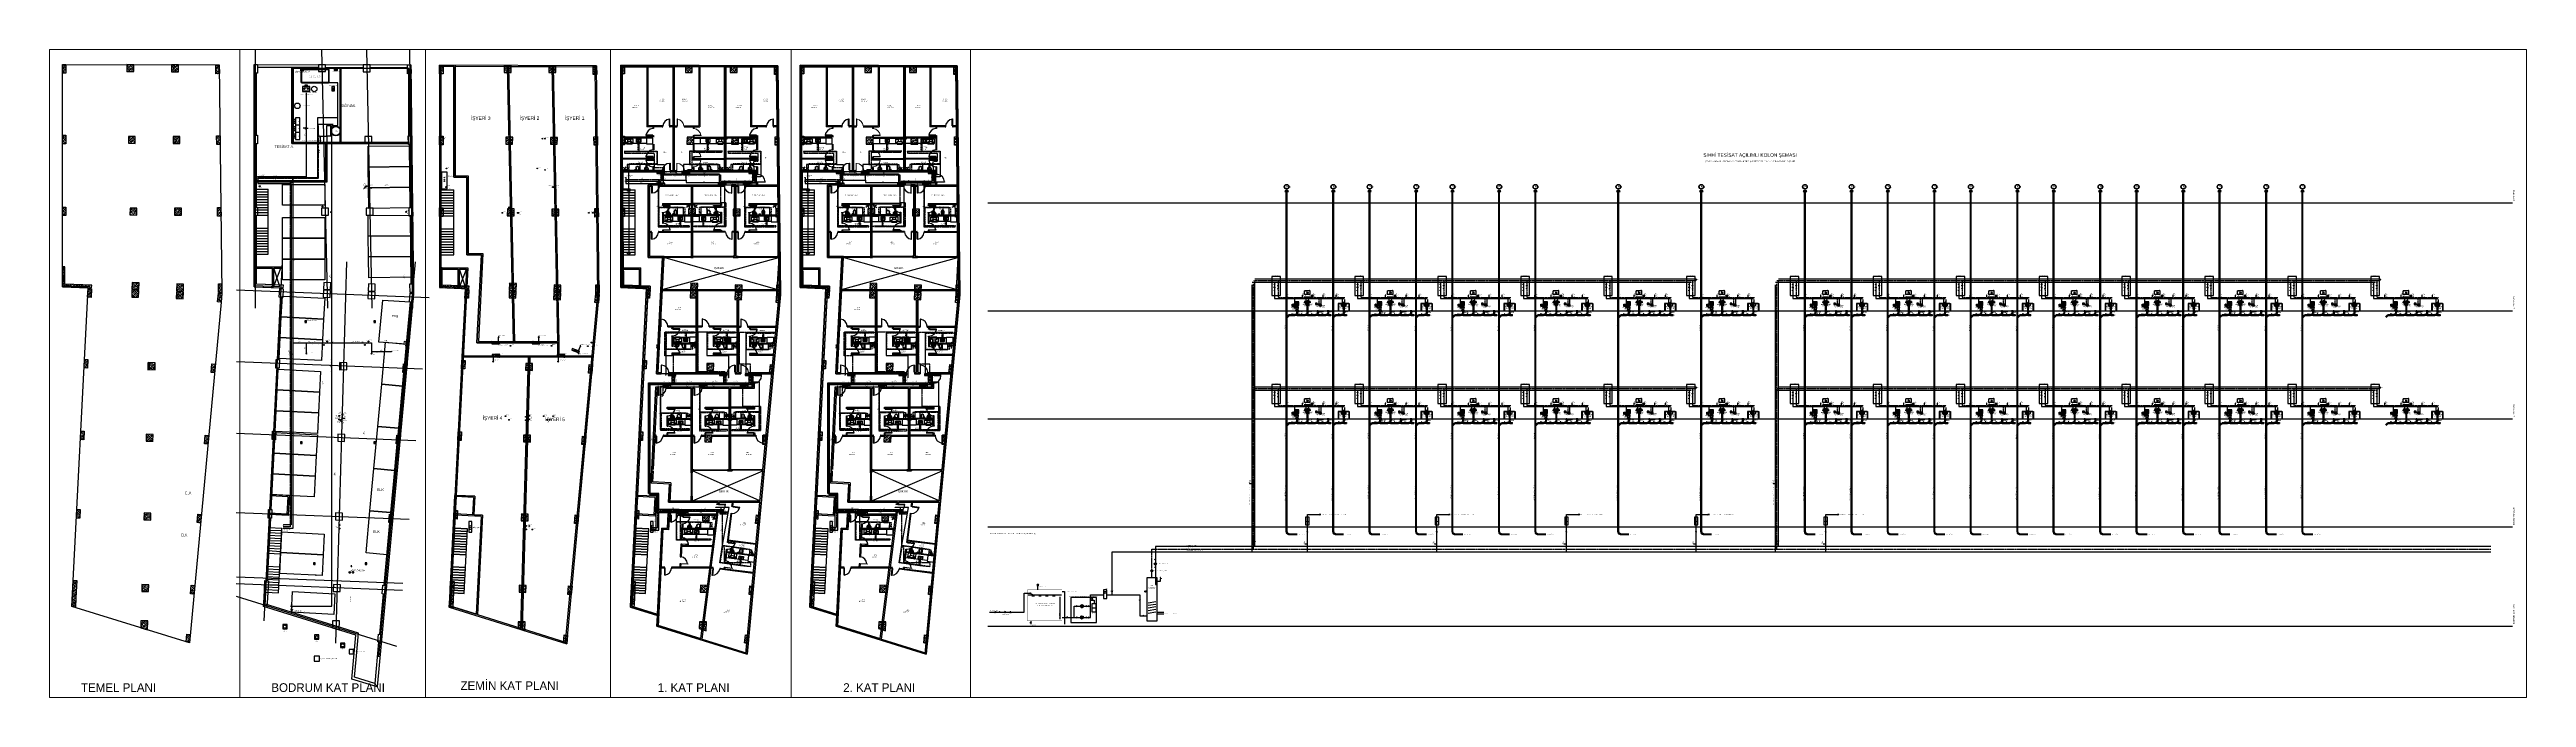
# Model space of a CAD drawing. Header units: centimetres. Extents: x 247996 to 315152, y -468471 to -440326.
# Drawn here: x 248039 to 276712, y -447827 to -440326 of the extents above; entities that cross this region are included whole.
import ezdxf
from ezdxf.enums import TextEntityAlignment as Align

# ---------------------------------------------------------------- set-up
doc = ezdxf.new("R2010")
doc.units = ezdxf.units.CM
for name, pattern in [('0', [500, 500]), ('BASMA HATTI', [0.375, 0.25, -0.125]), ('ISITMA DONUS HATTI', [1.66, 1.57, -0.02, -0.07]), ('PIS', [2.625, 2.5, -0.09, -0.035]), ('SICAK', [4.6, 4, -0.15, 0.075, -0.15, 0.075, -0.15]), ('SOGUK', [5.4, 5, -0.2, 0, -0.2])]:
    doc.linetypes.add(name, pattern=pattern)
for name, color, linetype, lineweight in [('SCOTT-ANTED', 144, 'Continuous', 0), ('SCOTT-ARC_Tefriş1', 117, 'Continuous', 9), ('SCOTT-M_Kapi_Kesit', 171, 'Continuous', 20), ('SCOTT-MTY-ISITMA-DONUS-BORU', 30, 'ISITMA DONUS HATTI', 30), ('SCOTT-MTY-ISITMA-GIDIS-BORU', 10, 'Continuous', 30), ('SCOTT-MTY-PISSU-CAP', 211, 'Continuous', 30), ('SCOTT-MTY-SICAKSU-BORU', 1, 'BASMA HATTI', 30), ('SCOTT-MTY-SOGUKSU-BORU', 5, '0', 30), ('SCOTT-MTY-TEMIZSU-CAP', 101, 'Continuous', 30)]:
    doc.layers.add(name, color=color, linetype=linetype, lineweight=lineweight)
for name, color, linetype in [('SCOTT-MD-YUK-BIRIMI', 7, 'Continuous'), ('SCOTT-MIM-GUNCEL-BODRUM', 8, 'Continuous'), ('SCOTT-MKDU0', 50, 'Continuous'), ('SCOTT-MTY-CİHAZ', 135, 'Continuous'), ('SCOTT-MTY-KAT-ADI', 1, 'Continuous'), ('SCOTT-MTY-MENFEZ', 7, 'Continuous'), ('SCOTT-MTY-PISSU-BORU', 6, 'PIS'), ('SCOTT-MTY-PISSU-KOLON', 211, 'Continuous'), ('SCOTT-MTY-PISSU-KOLONNO', 211, 'Continuous'), ('SCOTT-MTY-PVC', 43, 'Continuous'), ('SCOTT-MTY-ROGAR', 5, 'Continuous'), ('SCOTT-MTY-SAYAC', 3, 'Continuous'), ('SCOTT-MTY-SEMA', 8, 'Continuous'), ('SCOTT-MTY-SIRKULASYON-BORU', 31, 'Continuous'), ('SCOTT-MTY-TEFRIS', 15, 'Continuous'), ('SCOTT-MTY-TES-NOT', 1, 'Continuous'), ('SCOTT-MTY-TES-SAFT', 8, 'Continuous'), ('SCOTT-MTY-TES-SEMA', 7, 'Continuous'), ('SCOTT-MTY-TES-YAZI', 7, 'Continuous'), ('SCOTT-MTY-VANA', 1, 'Continuous'), ('SCOTT-MTY-YANGIN-TARAMA', 8, 'Continuous'), ('SCOTT-MTY-YUK-BIRIMI', 7, 'Continuous')]:
    doc.layers.add(name, color=color, linetype=linetype)
doc.styles.add('ANOTATIVO', font='arial.ttf')
doc.styles.add('CAP', font='wturkce.SHX', dxfattribs={"width": 0.65})
doc.styles.add('MtXpl_Comic_Sans_MS', font='comic.ttf')
doc.styles.add('MTY_CAP', font='wturkce.SHX', dxfattribs={"width": 0.65})
doc.styles.add('MTYCAPLT', font='arial.ttf')
doc.styles.add('ROTAS', font='arial.ttf')
doc.styles.add('style1', font='AcadEref.ttf')

# ---------------------------------------------------------------- blocks, each defined once
blk = doc.blocks.new('T-KOLON-T')
blk.add_hatch(color=7).paths.add_polyline_path([(3, 0), (3, 1), (2, 2), (1, 3), (0, 3), (-1, 3), (-2, 2), (-3, 1), (-3, 0), (-3, -1), (-2, -2), (-1, -3), (0, -3), (1, -3), (2, -2), (3, -1)])
blk.add_circle((0, 0), 3)
blk = doc.blocks.new('T-DOLAP')
blk.add_line((-45, -9), (45, 9))
blk.add_lwpolyline([(-45, -9), (45, -9), (45, 9), (-45, 9)], close=True)
blk = doc.blocks.new('MTY-SU SAYACI')
at = {"layer": 'SCOTT-MTY-VANA'}
blk.add_hatch(color=256, dxfattribs=at).paths.add_polyline_path([(10, 10), (6, 7), (7, 6)])
for p, q in [((-7, -7), (6, 6)), ((6, 7), (10, 10)), ((7, 6), (6, 7)), ((7, 6), (10, 10))]:
    blk.add_line(p, q, dxfattribs=at)
blk.add_circle((0, 0), 7, dxfattribs=at)
blk.add_attdef('CAP', (-2, -1), '', height=2.5, rotation=45, dxfattribs=at)
blk = doc.blocks.new('T-KOLON-P')
for radius in [5.5, 3.5]:
    blk.add_circle((0, 0), radius)
blk = doc.blocks.new('MTY-KURESEL VANA')
at = {"layer": 'SCOTT-MTY-VANA'}
for p, q in [((0, 0), (0, 8)), ((0, 8), (8, 8))]:
    blk.add_line(p, q, dxfattribs=at)
blk.add_lwpolyline([(-10, 5), (-10, -5), (10, 5), (10, -5), (-10, 5)], dxfattribs=at)
blk.add_attdef('CAP', (-1, -3), '', height=2.5, dxfattribs=at)
blk = doc.blocks.new('T-YER-SUZGECI')
for p, q in [((-6, 4), (6, 4)), ((-6, 0), (6, 0)), ((-6, -4), (6, -4))]:
    blk.add_line(p, q)
blk.add_lwpolyline([(-8, -8), (8, -8), (8, 8), (-8, 8)], close=True)
blk = doc.blocks.new('T-MENFEZ')
for p, q in [((-20, -10), (20, 10)), ((-20, 10), (20, -10))]:
    blk.add_line(p, q)
blk.add_lwpolyline([(-20, -10), (20, -10), (20, 10), (-20, 10)], close=True)
blk = doc.blocks.new('MTY-CEKVALF VANA')
at = {"layer": 'SCOTT-MTY-VANA'}
h = blk.add_hatch(color=256, dxfattribs=at)
edge = h.paths.add_edge_path()
edge.add_arc((-10, 5), 1.41, 180, 540, ccw=False)
for p, q in [((-10, -5), (-10, 5)), ((-10, 5), (10, -5)), ((-6, 5), (6, 5)), ((6, 5), (0, 7)), ((10, -5), (10, 5))]:
    blk.add_line(p, q, dxfattribs=at)
at = {"layer": 'SCOTT-MTY-VANA', "style": 'CAP', "width": 0.65}
blk.add_attdef('CAP', (5, -3), '', height=5, rotation=153.4349, dxfattribs=at)
blk = doc.blocks.new('T-POMPA')
blk.add_lwpolyline([(-5, -6), (7, 0), (-5, 6)], close=True)
blk.add_circle((0, 0), 8)
blk = doc.blocks.new('MTY-PISLIK TUTUCU')
at = {"layer": 'SCOTT-MTY-VANA'}
for p, q in [((-10, -5), (-10, 5)), ((-10, 0), (10, 0)), ((10, -5), (10, 5))]:
    blk.add_line(p, q, dxfattribs=at)
at = {"layer": 'SCOTT-MTY-VANA', "color": 1, "ltscale": 75}
for p, q in [((-6, 6), (-1, 10)), ((5, 0), (-4, 8))]:
    blk.add_line(p, q, dxfattribs=at)
at = {"layer": 'SCOTT-MTY-VANA'}
blk.add_attdef('CAP', (-2, -1), '', height=2.5, dxfattribs=at)
blk = doc.blocks.new('Y-SAMANDIRA')
blk.add_line((6, 0), (20, -14))
blk.add_lwpolyline([(-6, -4), (6, 4), (6, -4), (-6, 4)], close=True)
blk.add_circle((24, -18), 6)
blk = doc.blocks.new('Y-EMNIYET')
blk.add_line((0, 9), (0, 16))
for points in [[(-5, 0), (5, 0), (0, 9)], [(0, 9), (9, 4), (9, 14)]]:
    blk.add_lwpolyline(points, close=True)
blk.add_lwpolyline([(-3, 16), (3, 18), (-3, 20), (3, 22)])
blk = doc.blocks.new('MTY-TEMIZ SU CAP MB')
at = {"layer": 'SCOTT-MTY-TEMIZSU-CAP'}
for p, q in [((0.8, 3.1), (0, 3.1)), ((0, 3.1), (0, 0))]:
    blk.add_line(p, q, dxfattribs=at)
at = {"layer": 'SCOTT-MTY-TEMIZSU-CAP', "style": 'MTY_CAP', "width": 0.65}
for tag, p in [('SOCP', (0.8, 5.4)), ('SCCP', (0.8, 2.4))]:
    blk.add_attdef(tag, text='', height=1, dxfattribs=at).set_placement(p, align=Align.MIDDLE_LEFT)
at = {"layer": 'SCOTT-MTY-YUK-BIRIMI', "color": 101, "style": 'MTY_CAP', "width": 0.65}
for tag, p in [('SO', (0.8, 3.9)), ('SC', (0.8, 0.9))]:
    blk.add_attdef(tag, text='', height=1, dxfattribs=at).set_placement(p, align=Align.MIDDLE_LEFT)
blk = doc.blocks.new('KLOZET1 KOLON')
at = {"layer": 'SCOTT-MTY-SOGUKSU-BORU', "linetype": 'SOGUK', "ltscale": 10}
for p, q in [((-31, 130), (-31, 103)), ((-19, 103), (-31, 103)), ((-31, 103), (-31, 33))]:
    blk.add_line(p, q, dxfattribs=at)
at = {"layer": 'SCOTT-MTY-TEFRIS', "color": 2}
for p, q in [((-56, 57), (-56, 77)), ((-56, 77), (-36, 77)), ((-52, 57), (-56, 57)), ((-54, 60), (-54, 74)), ((-53, 68), (-54, 68)), ((-54, 68), (-54, 66)), ((-54, 66), (-53, 66)), ((-53, 75), (-39, 75)), ((-53, 71), (-53, 63)), ((-53, 71), (-39, 71)), ((-53, 66), (-53, 68)), ((-39, 67), (-53, 67)), ((-53, 63), (-39, 63)), ((-52, 59), (-53, 59)), ((-52, 49), (-52, 63)), ((-49, 51), (-52, 49)), ((-49, 51), (-48, 49)), ((-47, 50), (-48, 49)), ((-47, 50), (-46, 49)), ((-45, 50), (-46, 49)), ((-45, 50), (-44, 49)), ((-42, 51), (-44, 49)), ((-42, 51), (-40, 49)), ((-40, 49), (-40, 63)), ((-40, 49), (-40, 63)), ((-39, 59), (-40, 59)), ((-36, 57), (-40, 57)), ((-39, 71), (-39, 63)), ((-39, 68), (-38, 68)), ((-39, 66), (-39, 68)), ((-38, 66), (-39, 66)), ((-38, 74), (-38, 60)), ((-38, 68), (-38, 66)), ((-36, 77), (-36, 57)), ((20, 105), (-19, 105)), ((-19, 105), (-19, 61)), ((-19, 61), (20, 61)), ((18, 40), (-18, 40)), ((-14, 42), (-15, 40)), ((16, 102), (-14, 102)), ((-14, 102), (-14, 78)), ((-14, 78), (16, 78)), ((14, 42), (-14, 42)), ((-13, 0), (-9, 17)), ((13, 0), (-13, 0)), ((14, 100), (-12, 100)), ((-12, 100), (-12, 80)), ((-12, 80), (14, 80)), ((11, 35), (-11, 35)), ((6, 98), (-4, 98)), ((-4, 98), (-4, 91)), ((-4, 91), (6, 91)), ((-3, 61), (-3, 42)), ((3, 97), (-1, 97)), ((-1, 97), (-1, 94)), ((-1, 94), (3, 94)), ((3, 94), (3, 97)), ((3, 61), (3, 42)), ((6, 91), (6, 98)), ((9, 17), (13, 0)), ((14, 80), (14, 100)), ((14, 42), (16, 40)), ((16, 78), (16, 102)), ((20, 61), (20, 105)), ((-13, 0), (13, 0))]:
    blk.add_line(p, q, dxfattribs=at)
at = {"layer": 'SCOTT-MTY-TEFRIS', "color": 4}
for centre, radius in [((-31, 43), 1.54), ((-31, 43), 1.1), ((-31, 33), 1.54), ((-31, 33), 1.1)]:
    blk.add_circle(centre, radius, dxfattribs=at)
at = {"layer": 'SCOTT-MTY-TEFRIS', "color": 2}
for centre, radius, start, end in [((-53, 74), 1.2, 90, 180), ((-53, 60), 1.2, 180, 270), ((-39, 74), 1.2, 0, 90), ((-39, 60), 1.2, 270, 360), ((15, 43), 33.3, 185.3406, 219.0433), ((-11, 29), 6, 90, 150.5477), ((-15, 18), 6, 347.3196, 39.0433), ((0, 32), 13, 223.6717, 316.3283), ((15, 18), 6, 140.9567, 192.6804), ((-15, 43), 33.3, 320.9567, 354.6594), ((11, 29), 6, 29.4523, 90)]:
    blk.add_arc(centre, radius, start, end, dxfattribs=at)
at = {"layer": 'SCOTT-MTY-TEFRIS', "color": 4}
for centre, radius, start, end in [((-31, 43), 2.22, 144.4246, 215.3031), ((-32, 45), 0.321, 49.1354, 220.588), ((-35, 43), 2.44, 9.6915, 38.6707), ((-35, 43), 2.44, 320.9132, 350.0362), ((-32, 42), 0.321, 139.1354, 310.588), ((-35, 33), 2.44, 9.6096, 38.5889), ((-32, 35), 0.321, 49.0535, 220.5062), ((-31, 33), 2.22, 144.3428, 215.2212), ((-35, 33), 2.44, 320.8313, 349.9544), ((-32, 32), 0.321, 139.0535, 310.5062), ((-31, 47), 2.44, 231.0527, 260.0319), ((-31, 43), 2.22, 101.1879, 125.2988), ((-31, 43), 2.22, 234.4203, 305.2988), ((-31, 39), 2.44, 99.6872, 128.8102), ((-31, 33), 2.22, 101.1061, 125.2169), ((-31, 37), 2.44, 230.9708, 259.9501), ((-31, 29), 2.44, 99.6053, 128.7284), ((-31, 33), 2.22, 234.3385, 305.2169), ((-31, 43), 2.22, 54.4203, 101.1879), ((-31, 33), 2.22, 54.3385, 101.1061), ((-31, 47), 2.44, 279.6872, 308.8102), ((-31, 39), 2.44, 51.0527, 80.0319), ((-31, 37), 2.44, 279.6053, 308.7284), ((-31, 29), 2.44, 50.9708, 79.9501), ((-27, 43), 2.44, 140.9132, 170.0362), ((-29, 45), 0.321, 319.1354, 130.588), ((-31, 43), 2.22, 341.6236, 35.3031), ((-31, 43), 2.22, 324.4246, 341.6236), ((-27, 43), 2.44, 189.6915, 218.6707), ((-29, 42), 0.321, 229.1354, 40.588), ((-31, 33), 2.22, 341.5417, 35.2212), ((-29, 35), 0.321, 319.0535, 130.5062), ((-27, 33), 2.44, 140.8313, 169.9544), ((-27, 33), 2.44, 189.6096, 218.5889), ((-31, 33), 2.22, 324.3428, 341.5417), ((-29, 32), 0.321, 229.0535, 40.5062)]:
    blk.add_arc(centre, radius, start, end, dxfattribs=at)
at = {"layer": 'SCOTT-MTY-TEMIZSU-CAP', "lineweight": -3, "ltscale": 100}
blk.add_line((-31, 38), (-34, 38), dxfattribs=at)
at = {"layer": 'SCOTT-MTY-PISSU-CAP', "lineweight": -3, "ltscale": 100, "style": 'CAP', "width": 0.65}
blk.add_attdef('PSCP', (13, -27), '', height=15, dxfattribs=at)
at = {"layer": 'SCOTT-MTY-TEMIZSU-CAP', "color": 101, "style": 'CAP', "width": 0.65}
blk.add_attdef('SOCP', text='', height=15, dxfattribs=at).set_placement((-34, 38), align=Align.MIDDLE_LEFT)
at = {"layer": 'SCOTT-MTY-YUK-BIRIMI', "color": 101, "style": 'CAP', "width": 0.65}
blk.add_attdef('SO', text='', height=15, dxfattribs=at).set_placement((-34, 21), align=Align.MIDDLE_LEFT)
at = {"layer": 'SCOTT-MTY-YUK-BIRIMI', "color": 211, "lineweight": -3, "ltscale": 100, "style": 'CAP', "width": 0.65}
blk.add_attdef('PS', (8, -43), '', height=15, dxfattribs=at)
blk = doc.blocks.new('PVC CATAL SAG')
at = {"layer": 'SCOTT-MTY-PISSU-CAP', "lineweight": -3, "ltscale": 100}
for p, q in [((0, -16), (0, -26)), ((10, -19), (0, -19))]:
    blk.add_line(p, q, dxfattribs=at)
at = {"layer": 'SCOTT-MTY-PVC', "color": 43}
for p, q in [((-6, 0), (-6, -1)), ((-27, -55), (-27, -45)), ((-26, -45), (-27, -45)), ((-26, -55), (-27, -55)), ((-26, -55), (-26, -45)), ((-20, -45), (-26, -45)), ((-20, -55), (-26, -55)), ((-20, -45), (-20, -45)), ((-20, -45), (-20, -45)), ((-20, -45), (-20, -45)), ((-20, -55), (-20, -45)), ((-20, -55), (-20, -45)), ((-19, -45), (-20, -45)), ((-20, -55), (-20, -55)), ((-20, -55), (-20, -55)), ((-20, -55), (-20, -55)), ((-19, -55), (-20, -55)), ((-18, -45), (-19, -45)), ((-19, -45), (-19, -55)), ((-19, -45), (-19, -55)), ((-19, -55), (-19, -45)), ((-19, -45), (-19, -55)), ((-4, -55), (-19, -55)), ((-11, -38), (-18, -45)), ((-16, -50), (-18, -45)), ((-4, -45), (-16, -50)), ((-6, -32), (-11, -37)), ((-11, -37), (-11, -38)), ((-11, -37), (-3, -44)), ((-11, -38), (-4, -45)), ((5, 0), (-6, 0)), ((-5, -1), (-6, -1)), ((-6, -23), (-6, -24)), ((-6, -23), (-5, -23)), ((-6, -24), (-5, -24)), ((-6, -32), (2, -39)), ((-6, -32), (-6, -32)), ((-6, -32), (1, -40)), ((-6, -32), (-6, -32)), ((-5, -32), (-6, -32)), ((-6, -32), (-6, -32)), ((-6, -32), (-6, -32)), ((-6, -32), (-6, -32)), ((-6, -32), (-6, -32)), ((5, -1), (-5, -1)), ((-5, -1), (-5, -7)), ((5, -7), (-5, -7)), ((-5, -7), (-5, -8)), ((5, -8), (-5, -8)), ((-5, -8), (-5, -23)), ((-5, -23), (5, -23)), ((-5, -24), (5, -24)), ((-5, -24), (-5, -30)), ((-5, -30), (5, -30)), ((-5, -30), (-5, -31)), ((-5, -31), (5, -31)), ((-5, -32), (2, -39)), ((-3, -44), (-4, -45)), ((-4, -45), (-4, -55)), ((-3, -45), (-4, -45)), ((-4, -45), (-4, -45)), ((-4, -45), (-4, -45)), ((-3, -55), (-4, -55)), ((1, -40), (-3, -44)), ((2, -45), (-3, -45)), ((-3, -45), (-3, -55)), ((2, -55), (-3, -55)), ((1, -39), (2, -39)), ((2, -39), (1, -40)), ((2, -39), (1, -39)), ((1, -39), (2, -39)), ((2, -39), (1, -40)), ((1, -40), (1, -40)), ((1, -40), (1, -40)), ((2, -45), (2, -55)), ((3, -45), (2, -45)), ((2, -45), (2, -45)), ((3, -55), (2, -55)), ((2, -55), (2, -55)), ((3, -45), (3, -45)), ((3, -45), (3, -55)), ((3, -55), (3, -55)), ((5, 0), (5, -1)), ((5, -1), (5, -1)), ((5, -1), (5, -7)), ((5, -7), (5, -8)), ((5, -8), (5, -23)), ((5, -23), (5, -24)), ((5, -23), (5, -23)), ((5, -24), (5, -24)), ((5, -24), (5, -30)), ((5, -30), (5, -31))]:
    blk.add_line(p, q, dxfattribs=at)
for radius in [1, 11]:
    blk.add_arc((-6, -31), radius, 315, 0, dxfattribs=at)
blk = doc.blocks.new('LAVABO1 KOLON')
at = {"layer": 'SCOTT-MTY-PVC', "color": 43}
for p, q in [((-6, 63), (-6, 63)), ((-5, 63), (-6, 63)), ((-5, 63), (-6, 63)), ((5, 63), (-5, 63)), ((5, 63), (-5, 63)), ((-5, 63), (-5, 57)), ((5, 57), (-5, 57)), ((-5, 57), (-5, 55)), ((5, 55), (-5, 55)), ((-5, 55), (-5, 0)), ((5, 63), (5, 63)), ((5, 63), (5, 63)), ((5, 63), (5, 63)), ((5, 63), (5, 57)), ((5, 57), (5, 55)), ((5, 55), (5, 0))]:
    blk.add_line(p, q, dxfattribs=at)
at = {"layer": 'SCOTT-MTY-SICAKSU-BORU', "linetype": 'SICAK', "ltscale": 10}
for p, q in [((-15, 75), (-15, 135)), ((-13, 75), (-15, 75))]:
    blk.add_line(p, q, dxfattribs=at)
at = {"layer": 'SCOTT-MTY-SOGUKSU-BORU', "linetype": 'SOGUK', "ltscale": 10}
for p, q in [((13, 75), (15, 75)), ((15, 75), (15, 130))]:
    blk.add_line(p, q, dxfattribs=at)
at = {"layer": 'SCOTT-MTY-TEFRIS', "color": 4}
for p, q in [((-34, 94), (-35, 98)), ((-34, 98), (-35, 98)), ((-34, 107), (-34, 99)), ((34, 106), (-34, 106)), ((34, 99), (-34, 99)), ((-34, 99), (-34, 97)), ((32, 109), (-32, 109)), ((-32, 99), (-32, 97)), ((-32, 98), (-32, 98)), ((-32, 94), (-31, 98)), ((-18, 72), (-18, 89)), ((-13, 94), (-13, 77)), ((-13, 94), (-2, 94)), ((-13, 77), (-13, 75)), ((-13, 77), (-13, 75)), ((-13, 77), (-12, 77)), ((-12, 77), (-13, 77)), ((-13, 77), (-13, 77)), ((-13, 75), (-11, 75)), ((-12, 77), (-11, 77)), ((-11, 77), (-12, 77)), ((-11, 93), (-11, 77)), ((-11, 93), (-1, 93)), ((-11, 77), (-11, 75)), ((-11, 77), (-11, 75)), ((-11, 77), (-11, 77)), ((-5, 113), (-5, 113)), ((-5, 111), (-3, 110)), ((5, 85), (-5, 85)), ((-5, 85), (-5, 83)), ((-5, 83), (0, 83)), ((-4, 79), (-4, 82)), ((4, 81), (-4, 81)), ((4, 80), (-4, 80)), ((-4, 71), (-4, 74)), ((-4, 70), (-4, 71)), ((-4, 71), (4, 71)), ((-4, 65), (-4, 70)), ((4, 70), (-4, 70)), ((-1, 111), (-3, 113)), ((-3, 107), (-3, 110)), ((3, 110), (-3, 110)), ((-3, 107), (3, 107)), ((-3, 107), (-3, 106)), ((-3, 106), (3, 106)), ((3, 77), (-3, 77)), ((-3, 76), (-3, 77)), ((-3, 77), (3, 77)), ((3, 76), (-3, 76)), ((-2, 110), (-2, 110)), ((-2, 106), (-2, 94)), ((-2, 106), (-2, 106)), ((2, 106), (-2, 106)), ((13, 124), (-1, 111)), ((-1, 111), (0, 111)), ((-1, 106), (-1, 93)), ((-1, 83), (-1, 83)), ((-1, 79), (-1, 77)), ((-1, 76), (-1, 75)), ((1, 111), (0, 111)), ((5, 83), (0, 83)), ((1, 106), (1, 93)), ((11, 93), (1, 93)), ((1, 83), (1, 83)), ((1, 79), (1, 77)), ((1, 76), (1, 75)), ((16, 122), (2, 110)), ((2, 106), (2, 106)), ((2, 106), (2, 94)), ((12, 94), (2, 94)), ((3, 107), (3, 110)), ((3, 106), (3, 107)), ((3, 77), (3, 76)), ((4, 79), (4, 82)), ((4, 71), (4, 74)), ((4, 71), (4, 70)), ((4, 65), (4, 70)), ((5, 85), (5, 83)), ((12, 77), (10, 77)), ((10, 77), (10, 77)), ((10, 77), (12, 77)), ((11, 93), (11, 77)), ((11, 77), (11, 75)), ((11, 77), (11, 75)), ((12, 75), (11, 75)), ((12, 94), (12, 77)), ((12, 77), (12, 75)), ((12, 77), (12, 75)), ((13, 77), (12, 77)), ((12, 77), (13, 77)), ((13, 123), (13, 124)), ((13, 123), (16, 123)), ((13, 77), (13, 77)), ((14, 125), (16, 125)), ((14, 123), (14, 122)), ((17, 123), (14, 123)), ((14, 122), (17, 122)), ((17, 125), (16, 125)), ((18, 123), (16, 123)), ((17, 122), (17, 123)), ((18, 123), (18, 124)), ((18, 72), (18, 89)), ((32, 94), (31, 98)), ((31, 98), (32, 98)), ((32, 99), (32, 97)), ((34, 107), (34, 99)), ((34, 99), (34, 97)), ((34, 94), (35, 98)), ((34, 98), (35, 98))]:
    blk.add_line(p, q, dxfattribs=at)
at = {"layer": 'SCOTT-MTY-TEFRIS', "color": 2}
for p, q in [((-33, 188), (-33, 232)), ((-26, 232), (-33, 232)), ((-26, 188), (-33, 188)), ((-33, 163), (32, 163)), ((-33, 163), (-33, 159)), ((-33, 159), (32, 159)), ((-26, 234), (-23, 234)), ((-26, 234), (-26, 230)), ((-26, 232), (-23, 232)), ((-26, 230), (-23, 230)), ((-26, 190), (-23, 190)), ((-26, 190), (-26, 186)), ((-26, 187), (-23, 187)), ((-26, 186), (-23, 186)), ((-23, 234), (-23, 230)), ((22, 232), (-23, 232)), ((-23, 190), (-23, 186)), ((22, 188), (-23, 188)), ((0, 199), (-10, 209)), ((13, 198), (-9, 220)), ((12, 208), (4, 216)), ((22, 234), (22, 230)), ((26, 234), (22, 234)), ((26, 232), (22, 232)), ((26, 230), (22, 230)), ((26, 190), (22, 190)), ((22, 190), (22, 186)), ((26, 187), (22, 187)), ((26, 186), (22, 186)), ((26, 234), (26, 230)), ((32, 232), (26, 232)), ((26, 190), (26, 186)), ((32, 188), (26, 188)), ((32, 188), (32, 232)), ((32, 163), (32, 159)), ((43, 172), (43, 176)), ((43, 172), (43, 157)), ((43, 172), (55, 172)), ((43, 160), (43, 157)), ((45, 157), (45, 159)), ((46, 160), (52, 160)), ((47, 153), (47, 152)), ((48, 151), (47, 152)), ((50, 151), (48, 151)), ((50, 151), (51, 152)), ((51, 153), (51, 152)), ((53, 157), (53, 159)), ((55, 172), (55, 176)), ((55, 172), (55, 157))]:
    blk.add_line(p, q, dxfattribs=at)
at = {"layer": 'SCOTT-MTY-TEFRIS', "color": 4}
for centre, radius in [((-35, 98), 0.254), ((-33, 94), 1.03), ((-33, 94), 0.556), ((-32, 98), 0.254), ((32, 98), 0.254), ((33, 94), 1.03), ((33, 94), 0.556), ((34, 98), 0.254)]:
    blk.add_circle(centre, radius, dxfattribs=at)
at = {"layer": 'SCOTT-MTY-TEFRIS', "color": 2}
for centre in [(-20, 156), (20, 156)]:
    blk.add_circle(centre, 0.437, dxfattribs=at)
at = {"layer": 'SCOTT-MTY-TEFRIS', "color": 4}
for centre, radius, start, end in [((-35, 98), 0.308, 97.4029, 189.7354), ((-32, 106), 2.01, 88.0953, 174.201), ((-33, 97), 0.735, 180, 0), ((0, 127), 42.5, 220.978, 263.3453), ((-32, 98), 0.308, 350.2646, 82.5971), ((0, 75), 18.1, 191.4092, 348.5908), ((-12, 75), 1.09, 119.8858, 60.1142), ((-12, 75), 0.548, 189.0453, 350.9547), ((-4, 112), 1.08, 49.5737, 139.5737), ((-4, 112), 1.08, 139.5737, 229.5737), ((0, 73), 10.3, 68.5327, 111.4673), ((0, 89), 10.3, 248.5327, 291.4673), ((0, 69), 5.8, 49.3706, 130.6294), ((0, 69), 5.8, 229.3706, 310.6294), ((-1, 110), 1.08, 90, 174.0701), ((1, 110), 1.08, 5.9299, 90), ((0, 127), 42.5, 276.6547, 319.022), ((12, 75), 1.09, 119.8858, 60.1142), ((12, 75), 0.548, 189.0453, 350.9547), ((14, 124), 1.08, 90, 174.0701), ((17, 124), 1.08, 5.9299, 90), ((32, 98), 0.308, 97.4029, 189.7354), ((32, 106), 2.01, 5.799, 91.9047), ((33, 97), 0.735, 180, 0), ((35, 98), 0.308, 350.2646, 82.5971)]:
    blk.add_arc(centre, radius, start, end, dxfattribs=at)
at = {"layer": 'SCOTT-MTY-TEFRIS', "color": 2}
for centre, radius, start, end in [((0, 225), 73.4, 243.732, 296.268), ((-20, 155), 1.53, 324.1885, 183.5443), ((20, 155), 1.53, 356.4557, 215.8115), ((44, 176), 1.28, 103.3424, 180), ((44, 172), 1.28, 103.3424, 180), ((49, 151), 27.4, 78.6146, 101.3854), ((49, 147), 27.4, 78.6146, 101.3854), ((46, 159), 0.64, 90, 180), ((52, 159), 0.64, 0, 90), ((54, 176), 1.28, 0, 76.6576), ((54, 172), 1.28, 0, 76.6576)]:
    blk.add_arc(centre, radius, start, end, dxfattribs=at)
blk.add_ellipse((49, 157), major_axis=(6.4, 0), ratio=0.75, start_param=3.141593, end_param=6.283185, dxfattribs=at)
blk.add_open_spline([(45, 157), (45, 157), (45, 156), (46, 156), (46, 155), (47, 155), (47, 154), (49, 154), (50, 154), (50, 154), (51, 154), (52, 155), (52, 155), (53, 156), (53, 157), (53, 157), (53, 157), (53, 157)], degree=3, knots=[0, 0, 0, 0, 0.442663, 0.442663, 0.885326, 0.885326, 1.327989, 1.327989, 1.770652, 1.770652, 2.213315, 2.213315, 2.655978, 2.655978, 3.098641, 3.098641, 3.141579, 3.141579, 3.141579, 3.141579], dxfattribs=at)
at = {"layer": 'SCOTT-MTY-TEMIZSU-CAP'}
for p, q in [((-15, 75), (-19, 75)), ((15, 75), (19, 75))]:
    blk.add_line(p, q, dxfattribs=at)
at = {"layer": 'SCOTT-MTY-PISSU-CAP', "lineweight": -3, "ltscale": 100, "style": 'CAP', "width": 0.65}
blk.add_attdef('PSCP', (13, -27), '', height=15, dxfattribs=at)
at = {"layer": 'SCOTT-MTY-TEMIZSU-CAP', "color": 101, "style": 'CAP', "width": 0.65}
for tag, p in [('SCCP', (-19, 75)), ('SOCP', (19, 75))]:
    blk.add_attdef(tag, text='', height=15, dxfattribs=at).set_placement(p, align=Align.MIDDLE_LEFT)
at = {"layer": 'SCOTT-MTY-YUK-BIRIMI', "color": 101, "style": 'CAP', "width": 0.65}
for tag, p in [('SC', (-19, 58)), ('SO', (19, 58))]:
    blk.add_attdef(tag, text='', height=15, dxfattribs=at).set_placement(p, align=Align.MIDDLE_LEFT)
at = {"layer": 'SCOTT-MTY-YUK-BIRIMI', "color": 211, "lineweight": -3, "ltscale": 100, "style": 'CAP', "width": 0.65}
blk.add_attdef('PS', (8, -43), '', height=15, dxfattribs=at)
blk = doc.blocks.new('DUS TEKNESI1 KOLON')
at = {"layer": 'SCOTT-MTY-SICAKSU-BORU', "linetype": 'SICAK', "ltscale": 10}
blk.add_line((18, 72), (18, 135), dxfattribs=at)
at = {"layer": 'SCOTT-MTY-SOGUKSU-BORU', "linetype": 'SOGUK', "ltscale": 10}
blk.add_line((40, 72), (40, 130), dxfattribs=at)
at = {"layer": 'SCOTT-MTY-TEFRIS', "color": 2}
for p, q in [((-17, 85), (-26, 85)), ((-20, 84), (-20, 75)), ((-15, 87), (-17, 85)), ((-17, 84), (-17, 75)), ((-15, 87), (-14, 85)), ((-5, 85), (-14, 85)), ((-13, 84), (-13, 75)), ((-10, 84), (-10, 75))]:
    blk.add_line(p, q, dxfattribs=at)
at = {"layer": 'SCOTT-MTY-TEFRIS', "color": 4}
for p, q in [((-11, 0), (69, 0)), ((-11, -2), (-11, 0)), ((0, 70), (1, 72)), ((0, 70), (9, 70)), ((5, 76), (15, 76)), ((9, 70), (8, 72)), ((10, 74), (15, 74)), ((15, 76), (15, 74)), ((15, 76), (15, 73)), ((15, 72), (20, 72)), ((16, 66), (15, 72)), ((17, 67), (16, 71)), ((16, 71), (19, 71)), ((20, 66), (16, 66)), ((16, 65), (16, 64)), ((16, 65), (19, 65)), ((17, 73), (17, 76)), ((19, 67), (17, 67)), ((17, 66), (17, 65)), ((17, 64), (17, 63)), ((17, 64), (19, 64)), ((18, 76), (18, 73)), ((19, 71), (19, 67)), ((19, 65), (19, 66)), ((19, 65), (19, 64)), ((19, 64), (19, 63)), ((20, 76), (20, 73)), ((20, 76), (20, 73)), ((20, 72), (20, 66)), ((21, 73), (21, 76)), ((22, 76), (22, 73)), ((24, 76), (24, 73)), ((25, 76), (25, 73)), ((26, 76), (26, 73)), ((31, 53), (27, 53)), ((27, 53), (27, 51)), ((27, 51), (30, 51)), ((28, 72), (30, 72)), ((28, 72), (28, 72)), ((28, 71), (30, 71)), ((28, 69), (30, 69)), ((28, 68), (30, 68)), ((30, 66), (28, 66)), ((28, 65), (28, 63)), ((28, 65), (30, 65)), ((28, 60), (28, 53)), ((30, 72), (30, 72)), ((30, 65), (30, 63)), ((30, 60), (30, 53)), ((30, 51), (31, 53)), ((43, 72), (37, 72)), ((37, 72), (38, 66)), ((38, 71), (39, 67)), ((41, 71), (38, 71)), ((38, 66), (42, 66)), ((38, 65), (38, 64)), ((38, 65), (42, 65)), ((39, 67), (41, 67)), ((39, 65), (39, 66)), ((39, 64), (39, 63)), ((41, 64), (39, 64)), ((41, 67), (41, 71)), ((41, 66), (41, 65)), ((41, 64), (41, 63)), ((42, 66), (43, 72)), ((42, 65), (42, 64)), ((69, -2), (69, 0)), ((-6, -7), (64, -7))]:
    blk.add_line(p, q, dxfattribs=at)
at = {"layer": 'SCOTT-MTY-TEFRIS', "color": 2}
for points in [[(-5, 87), (-26, 87), (-26, 73), (-5, 73)], [(-7, 84), (-24, 84), (-24, 75), (-7, 75)]]:
    blk.add_lwpolyline(points, close=True, dxfattribs=at)
at = {"layer": 'SCOTT-MTY-TEFRIS', "color": 4}
blk.add_lwpolyline([(8, 70), (8, 70), (1, 70), (1, 70)], dxfattribs=at)
for points in [[(20, 62, 0.052672), (22, 62, 0.063671)], [(21, 58, -0.043271), (22, 58, -0.063671)], [(22, 62, 0.063671), (24, 62, 0.076686), (26, 63, 0.001385), (26, 63, 0.146881)], [(22, 58, -0.063671), (24, 58, -0.029659), (25, 58, -0.001385)], [(25, 58, 0.001385), (25, 58, 0.076686), (27, 57, 0.02385), (28, 57, 0.063671)], [(32, 63, 0.029659), (31, 63, 0.063671), (29, 64, 0.063671), (27, 63, 0.029659), (26, 63, 0.001385)], [(30, 57, 0.02385), (31, 57, 0.076686), (33, 58, 0.001385), (33, 58, 0.146881)], [(36, 62, -0.063671), (33, 62, -0.076686), (32, 63, -0.001385), (32, 63, -0.146881)], [(33, 63, 0.001385), (33, 63, 0.076686)], [(36, 58, 0.063671), (33, 58, 0.029659), (33, 58, 0.001385)], [(37, 62, -0.052672), (36, 62, -0.063671)], [(37, 58, 0.043271), (36, 58, 0.063671)]]:
    blk.add_lwpolyline(points, format="xyb", dxfattribs=at)
for centre, radius, start, end in [((5, 71), 4.54, 90, 162.7206), ((10, 72), 1.36, 90, 195.0303), ((16, 76), 0.68, 0, 180), ((16, 73), 0.68, 180, 0), ((20, 60), 5.24, 135.0502, 225.8295), ((20, 60), 4.33, 130.2754, 225.8295), ((18, 57), 1.92, 211.207, 328.793), ((17, 76), 0.68, 0, 180), ((17, 73), 0.68, 180, 0), ((18, 58), 1.3, 218.9607, 321.6991), ((19, 76), 0.68, 0, 180), ((19, 73), 0.68, 180, 0), ((16, 60), 5.24, 314.1705, 44.9498), ((16, 60), 4.33, 314.1705, 49.7246), ((20, 76), 0.68, 0, 180), ((20, 73), 0.68, 180, 0), ((22, 76), 0.68, 0, 180), ((22, 73), 0.68, 180, 0), ((23, 76), 0.68, 0, 180), ((23, 73), 0.68, 180, 0), ((24, 76), 0.68, 0, 180), ((24, 73), 0.68, 180, 0), ((26, 76), 0.68, 0, 180), ((26, 73), 0.68, 180, 0), ((26, 72), 4.08, 0, 87.3462), ((26, 72), 1.36, 0, 82.021), ((28, 71), 0.68, 90, 270), ((28, 70), 0.68, 90, 270), ((28, 68), 0.68, 90, 270), ((28, 67), 0.68, 90, 270), ((28, 66), 0.68, 90, 270), ((29, 60), 2.25, 311.5146, 228.4854), ((29, 60), 1.35, 0, 180), ((30, 71), 0.68, 270, 90), ((30, 70), 0.68, 270, 90), ((30, 68), 0.68, 270, 90), ((30, 67), 0.68, 270, 90), ((30, 66), 0.68, 270, 90), ((42, 60), 5.24, 135.0502, 225.8295), ((42, 60), 4.33, 130.2754, 225.8295), ((40, 57), 1.92, 211.207, 328.793), ((40, 58), 1.3, 218.3009, 321.0393), ((38, 60), 4.33, 314.1705, 49.7246), ((38, 60), 5.24, 314.1705, 44.9498), ((-6, -2), 5, 179.8937, 270), ((64, -2), 5, 270, 359.8937)]:
    blk.add_arc(centre, radius, start, end, dxfattribs=at)
at = {"layer": 'SCOTT-MTY-TEMIZSU-CAP'}
for p, q in [((15, 60), (12, 60)), ((43, 60), (45, 60))]:
    blk.add_line(p, q, dxfattribs=at)
at = {"layer": 'SCOTT-MTY-PISSU-CAP', "lineweight": -3, "ltscale": 100, "style": 'CAP', "width": 0.65}
blk.add_attdef('PSCP', (13, -27), '', height=15, dxfattribs=at)
at = {"layer": 'SCOTT-MTY-TEMIZSU-CAP', "color": 101, "style": 'CAP', "width": 0.65}
for tag, p in [('SCCP', (12, 60)), ('SOCP', (45, 60))]:
    blk.add_attdef(tag, text='', height=15, dxfattribs=at).set_placement(p, align=Align.MIDDLE_LEFT)
at = {"layer": 'SCOTT-MTY-YUK-BIRIMI', "color": 101, "style": 'CAP', "width": 0.65}
blk.add_attdef('SC', text='', height=15, dxfattribs=at).set_placement((7, 42), align=Align.MIDDLE_LEFT)
blk.add_attdef('SO', (48, 34), '', height=15, dxfattribs=at)
at = {"layer": 'SCOTT-MTY-YUK-BIRIMI', "color": 211, "lineweight": -3, "ltscale": 100, "style": 'CAP', "width": 0.65}
blk.add_attdef('PS', (8, -43), '', height=15, dxfattribs=at)
blk = doc.blocks.new('SUZGEC1 KOLON')
at = {"layer": 'SCOTT-MTY-TEFRIS', "color": 2}
for p, q in [((-9, 0), (-8, 0)), ((-8, 0), (-8, -1)), ((8, 0), (-8, 0)), ((-8, 0), (-8, -1)), ((-5, -1), (-6, 0)), ((-5, 0), (-6, 0)), ((-6, 0), (-6, -1)), ((-5, 0), (-5, 0)), ((-5, 0), (-5, 0)), ((-5, -1), (-5, 0)), ((-2, 0), (-4, 0)), ((-4, 0), (-4, -1)), ((-2, -1), (-3, 0)), ((-2, 0), (-2, 0)), ((-2, 0), (-2, 0)), ((-2, -1), (-2, 0)), ((1, -1), (-1, 0)), ((1, 0), (-1, 0)), ((-1, 0), (-1, -1)), ((1, 0), (0, 0)), ((1, -1), (0, 0)), ((1, -1), (0, 0)), ((1, 0), (1, 0)), ((1, -1), (1, 0)), ((3, -1), (2, 0)), ((3, -1), (2, 0)), ((3, 0), (2, 0)), ((2, 0), (2, -1)), ((3, 0), (3, 0)), ((3, 0), (3, 0)), ((3, -1), (3, 0)), ((3, -1), (3, 0)), ((6, -1), (5, 0)), ((6, -1), (5, 0)), ((6, 0), (5, 0)), ((5, 0), (5, -1)), ((6, 0), (6, 0)), ((6, 0), (6, 0)), ((6, -1), (6, 0)), ((6, -1), (6, 0)), ((8, -1), (8, 0)), ((8, 0), (10, 0)), ((8, -1), (8, 0)), ((-10, -9), (-10, -1)), ((-8, -1), (-9, -1)), ((-9, -2), (-9, -8)), ((-9, -9), (-5, -9)), ((-5, -10), (-9, -10)), ((-8, -1), (8, -1)), ((-7, -9), (-6, -5)), ((-7, -9), (-6, -5)), ((-7, -6), (-6, -6)), ((-6, -6), (-7, -6)), ((-6, -6), (-7, -6)), ((-6, -6), (-7, -6)), ((-7, -6), (-7, -6)), ((-7, -8), (-7, -8)), ((-7, -8), (-7, -8)), ((-7, -9), (-7, -8)), ((-7, -9), (-7, -8)), ((-7, -9), (-7, -8)), ((-5, -1), (-6, 0)), ((-5, -1), (-6, 0)), ((-5, -1), (-6, 0)), ((-5, -1), (-6, 0)), ((-5, -1), (-6, 0)), ((-6, -1), (-6, -1)), ((-6, -1), (-6, -1)), ((-6, -1), (-6, -1)), ((-6, -1), (-5, -1)), ((-6, -5), (-4, -3)), ((-6, -5), (-4, -3)), ((-5, -4), (-6, -4)), ((-5, -4), (-6, -4)), ((-5, -5), (-6, -4)), ((-5, -5), (-6, -4)), ((-6, -5), (-6, -4)), ((-6, -5), (-6, -4)), ((-6, -5), (-6, -5)), ((-6, -5), (-6, -5)), ((-6, -5), (-6, -5)), ((-6, -5), (-6, -5)), ((-6, -5), (-6, -5)), ((-6, -6), (-6, -5)), ((-6, -6), (-6, -5)), ((-6, -6), (-6, -5)), ((-6, -6), (-6, -6)), ((-6, -6), (-6, -6)), ((-4, -3), (-5, -3)), ((-4, -3), (-5, -3)), ((-4, -4), (-5, -3)), ((-4, -4), (-5, -3)), ((-5, -4), (-5, -3)), ((-5, -4), (-5, -3)), ((-5, -4), (-5, -4)), ((-5, -4), (-5, -4)), ((-5, -4), (-5, -4)), ((-5, -4), (-5, -4)), ((-5, -4), (-5, -4)), ((-4, -1), (-2, -1)), ((-4, -3), (-4, -3)), ((-4, -3), (-4, -3)), ((-4, -3), (-4, -3)), ((-4, -3), (-4, -3)), ((-4, -3), (-4, -3)), ((-2, -1), (-3, 0)), ((-2, -1), (-3, 0)), ((-2, -1), (-3, 0)), ((-2, -1), (-4, 0)), ((-3, -1), (-4, 0)), ((-3, -1), (-4, -1)), ((-3, -1), (-4, -1)), ((-3, -1), (-4, -1)), ((0, -1), (-1, 0)), ((0, -1), (-1, 0)), ((0, -1), (-1, -1)), ((0, -1), (-1, -1)), ((-1, -1), (-1, -1)), ((-1, -1), (1, -1)), ((1, -1), (0, 0)), ((3, -1), (2, 0)), ((3, -1), (2, 0)), ((3, -1), (2, -1)), ((3, -1), (2, -1)), ((2, -1), (2, -1)), ((2, -1), (3, -1)), ((3, -1), (3, 0)), ((4, -3), (4, -3)), ((6, -5), (4, -3)), ((4, -3), (4, -3)), ((6, -5), (4, -3)), ((6, -5), (4, -3)), ((6, -1), (5, 0)), ((6, -1), (5, 0)), ((6, -1), (5, 0)), ((6, -1), (5, -1)), ((5, -1), (5, -1)), ((5, -1), (5, -1)), ((5, -1), (6, -1)), ((6, -5), (5, -4)), ((6, -5), (5, -4)), ((6, -6), (5, -4)), ((5, -9), (9, -9)), ((10, -10), (5, -10)), ((7, -9), (6, -5)), ((7, -9), (6, -5)), ((7, -6), (6, -5)), ((7, -6), (6, -5)), ((7, -6), (6, -6)), ((7, -6), (6, -6)), ((6, -6), (6, -6)), ((6, -6), (6, -6)), ((6, -6), (6, -6)), ((7, -8), (7, -8)), ((7, -8), (7, -8)), ((7, -9), (7, -8)), ((7, -9), (7, -8)), ((7, -9), (7, -8)), ((9, -1), (8, -1)), ((9, -8), (9, -2)), ((11, -1), (11, -9))]:
    blk.add_line(p, q, dxfattribs=at)
for centre, radius, start, end in [((-9, -1), 1, 90, 180), ((-9, -9), 1, 180, 270), ((-9, -2), 0.5, 90, 180), ((-9, -8), 0.5, 180, 270), ((9, -2), 0.5, 0, 90), ((9, -8), 0.5, 270, 0), ((10, -1), 1, 0, 90), ((10, -9), 0.5, 270, 0)]:
    blk.add_arc(centre, radius, start, end, dxfattribs=at)
at = {"layer": 'SCOTT-MTY-PISSU-CAP', "lineweight": -3, "ltscale": 100, "style": 'CAP', "width": 0.65}
blk.add_attdef('PSCP', (13, -27), '', height=15, dxfattribs=at)
at = {"layer": 'SCOTT-MTY-YUK-BIRIMI', "color": 211, "lineweight": -3, "ltscale": 100, "style": 'CAP', "width": 0.65}
blk.add_attdef('PS', (8, -43), '', height=15, dxfattribs=at)
blk = doc.blocks.new('MTY-PIS SU CAP SB')
at = {"layer": 'SCOTT-MTY-PISSU-CAP'}
for p, q in [((0.8, 1.2), (0, 1.2)), ((0, 1.2), (0, 0))]:
    blk.add_line(p, q, dxfattribs=at)
at = {"layer": 'SCOTT-MTY-PISSU-CAP', "style": 'MTY_CAP', "width": 0.65}
blk.add_attdef('PSCP', text='', height=1, dxfattribs=at).set_placement((0.8, 1.8), align=Align.MIDDLE_LEFT)
at = {"layer": 'SCOTT-MTY-YUK-BIRIMI', "color": 211, "style": 'MTY_CAP', "width": 0.65}
blk.add_attdef('PS', text='', height=1, dxfattribs=at).set_placement((0.8, 0.6), align=Align.MIDDLE_LEFT)
blk = doc.blocks.new('EVIYE1 KOLON')
at = {"layer": 'SCOTT-MTY-PVC', "color": 43}
for p, q in [((-6, 38), (-6, 38)), ((-5, 38), (-6, 38)), ((-5, 38), (-6, 38)), ((5, 39), (-5, 39)), ((-5, 39), (-5, 38)), ((5, 38), (-5, 38)), ((5, 38), (-5, 38)), ((-5, 38), (-5, 31)), ((5, 31), (-5, 31)), ((-5, 31), (-5, 30)), ((5, 30), (-5, 30)), ((-5, 30), (-5, 0)), ((5, 39), (5, 38)), ((5, 38), (5, 38)), ((5, 38), (5, 38)), ((5, 38), (5, 38)), ((5, 38), (5, 31)), ((5, 31), (5, 30)), ((5, 30), (5, 0))]:
    blk.add_line(p, q, dxfattribs=at)
at = {"layer": 'SCOTT-MTY-SICAKSU-BORU', "linetype": 'SICAK', "ltscale": 10}
for p, q in [((-14, 47), (-14, 135)), ((-10, 47), (-14, 47))]:
    blk.add_line(p, q, dxfattribs=at)
at = {"layer": 'SCOTT-MTY-SOGUKSU-BORU', "linetype": 'SOGUK', "ltscale": 10}
for p, q in [((9, 47), (13, 47)), ((13, 47), (13, 130))]:
    blk.add_line(p, q, dxfattribs=at)
at = {"layer": 'SCOTT-MTY-TEFRIS', "color": 2}
for p, q in [((-65, 85), (-65, 0)), ((59, 85), (-65, 85)), ((-59, 79), (-59, 0)), ((57, 79), (-59, 79)), ((57, 79), (59, 79)), ((59, 85), (65, 85)), ((59, 79), (59, 0)), ((65, 85), (65, 0))]:
    blk.add_line(p, q, dxfattribs=at)
at = {"layer": 'SCOTT-MTY-TEFRIS', "color": 4}
for p, q in [((33, 85), (-33, 85)), ((-33, 80), (-33, 80)), ((-30, 77), (-30, 63)), ((-25, 58), (25, 58)), ((-12, 91), (-12, 91)), ((-12, 90), (-10, 88)), ((-8, 89), (-11, 91)), ((-4, 89), (-10, 89)), ((-10, 86), (-10, 89)), ((-10, 86), (-4, 86)), ((-10, 86), (-10, 85)), ((-10, 85), (-10, 49)), ((-10, 85), (-5, 85)), ((-10, 49), (-10, 48)), ((-9, 49), (-10, 49)), ((-10, 48), (-10, 47)), ((-10, 48), (-9, 48)), ((-10, 47), (-9, 47)), ((-9, 89), (-9, 89)), ((-9, 85), (-9, 49)), ((-9, 49), (-8, 49)), ((-9, 48), (-9, 47)), ((-8, 48), (-9, 48)), ((8, 104), (-8, 89)), ((-8, 89), (-7, 89)), ((-8, 49), (-8, 48)), ((-6, 89), (-7, 89)), ((-7, 85), (-7, 70)), ((-6, 85), (-6, 70)), ((10, 103), (-5, 89)), ((-5, 85), (-5, 86)), ((-5, 69), (7, 69)), ((-5, 68), (7, 68)), ((5, 58), (-5, 58)), ((-5, 58), (-5, 57)), ((-5, 57), (0, 57)), ((-4, 86), (-4, 89)), ((4, 45), (-4, 45)), ((-4, 45), (-4, 45)), ((-4, 45), (4, 45)), ((-3, 53), (-3, 56)), ((3, 55), (-3, 55)), ((3, 54), (-3, 54)), ((3, 51), (-3, 51)), ((-3, 50), (-3, 51)), ((-3, 51), (3, 51)), ((3, 50), (-3, 50)), ((-3, 45), (-3, 48)), ((-3, 40), (-3, 45)), ((-1, 57), (-1, 57)), ((-1, 52), (-1, 51)), ((-1, 50), (-1, 49)), ((5, 57), (0, 57)), ((1, 57), (1, 57)), ((1, 52), (1, 51)), ((1, 50), (1, 49)), ((3, 53), (3, 56)), ((3, 51), (3, 50)), ((3, 45), (3, 48)), ((3, 40), (3, 45)), ((4, 45), (4, 45)), ((5, 58), (5, 57)), ((7, 49), (7, 48)), ((9, 49), (7, 49)), ((7, 48), (9, 48)), ((8, 103), (8, 104)), ((8, 103), (10, 103)), ((8, 103), (8, 103)), ((8, 103), (12, 103)), ((12, 103), (8, 103)), ((8, 67), (8, 49)), ((8, 48), (8, 47)), ((9, 47), (8, 47)), ((9, 105), (10, 105)), ((9, 67), (9, 49)), ((9, 49), (10, 49)), ((9, 48), (9, 47)), ((10, 48), (9, 48)), ((11, 105), (10, 105)), ((12, 103), (10, 103)), ((10, 49), (10, 48)), ((12, 103), (12, 104)), ((12, 103), (12, 103)), ((30, 63), (30, 77)), ((33, 80), (33, 80))]:
    blk.add_line(p, q, dxfattribs=at)
for centre, radius, start, end in [((-33, 82), 2.5, 90, 270), ((-33, 77), 3, 0, 90), ((-25, 63), 5, 180, 270), ((-11, 91), 1, 49.5737, 139.5737), ((-11, 90), 1, 139.5737, 229.5737), ((-9, 47), 1, 119.8858, 60.1142), ((-9, 47), 0.506, 189.0453, 350.9547), ((-8, 88), 1, 90, 174.0701), ((-5, 70), 2, 180, 270), ((-6, 88), 1, 5.9299, 90), ((-5, 70), 1, 180, 270), ((0, 47), 9.53, 68.5327, 111.4673), ((0, 62), 9.53, 248.5327, 291.4673), ((0, 44), 5.35, 49.3706, 130.6294), ((0, 44), 5.35, 229.3706, 310.6294), ((7, 67), 2, 0, 90), ((7, 67), 1, 0, 90), ((9, 104), 1, 90, 174.0701), ((9, 47), 1, 119.8858, 60.1142), ((9, 47), 0.506, 189.0453, 350.9547), ((11, 104), 1, 5.9299, 90), ((25, 63), 5, 270, 0), ((33, 77), 3, 90, 180), ((33, 82), 2.5, 270, 90)]:
    blk.add_arc(centre, radius, start, end, dxfattribs=at)
at = {"layer": 'SCOTT-MTY-TEMIZSU-CAP'}
for p, q in [((-14, 47), (-17, 47)), ((13, 47), (15, 47))]:
    blk.add_line(p, q, dxfattribs=at)
at = {"layer": 'SCOTT-MTY-PISSU-CAP', "lineweight": -3, "ltscale": 100, "style": 'CAP', "width": 0.65}
blk.add_attdef('PSCP', (13, -27), '', height=15, dxfattribs=at)
at = {"layer": 'SCOTT-MTY-TEMIZSU-CAP', "color": 101, "style": 'CAP', "width": 0.65}
for tag, p in [('SCCP', (-17, 47)), ('SOCP', (15, 47))]:
    blk.add_attdef(tag, text='', height=15, dxfattribs=at).set_placement(p, align=Align.MIDDLE_LEFT)
at = {"layer": 'SCOTT-MTY-YUK-BIRIMI', "color": 101, "style": 'CAP', "width": 0.65}
for tag, p in [('SC', (-21, 28)), ('SO', (15, 30))]:
    blk.add_attdef(tag, text='', height=15, dxfattribs=at).set_placement(p, align=Align.MIDDLE_LEFT)
at = {"layer": 'SCOTT-MTY-YUK-BIRIMI', "color": 211, "lineweight": -3, "ltscale": 100, "style": 'CAP', "width": 0.65}
blk.add_attdef('PS', (8, -43), '', height=15, dxfattribs=at)
blk = doc.blocks.new('MTY-KOLON NO PIS SU')
at = {"color": 6, "linetype": 'Continuous', "ltscale": 100}
blk.add_circle((0, 0), 27.5, dxfattribs=at)
at = {"color": 7, "linetype": 'Continuous', "ltscale": 100}
blk.add_circle((0, 0), 24.5, dxfattribs=at)
at = {"style": 'ANOTATIVO', "width": 0.65}
blk.add_attdef('K', text='', height=20, dxfattribs=at).set_placement((0, 0), align=Align.MIDDLE_LEFT)
blk = doc.blocks.new('MTY-TEMIZLEME KAPAGI KOLON')
at = {"layer": 'SCOTT-MTY-VANA', "color": 1, "ltscale": 75}
for p, q in [((-10, 11), (10, 11)), ((-10, -11), (10, -11))]:
    blk.add_line(p, q, dxfattribs=at)
for centre, radius in [((0, 0), 10), ((-5, 0), 1.25), ((5, 0), 1.25)]:
    blk.add_circle(centre, radius, dxfattribs=at)
at = {"layer": 'SCOTT-MTY-VANA', "color": 1, "ltscale": 75, "style": 'MTYCAPLT'}
blk.add_attdef('TK', (-30, -6), '', height=10, dxfattribs=at)
blk = doc.blocks.new('PVC DIRSEK')
at = {"layer": 'SCOTT-MTY-PVC', "color": 43}
for p, q in [((-5, 0), (-5, -1)), ((5, 0), (-5, 0)), ((5, -1), (-5, -1)), ((-5, -1), (-5, -7)), ((5, -7), (-5, -7)), ((-5, -7), (-5, -8)), ((5, -8), (-5, -8)), ((5, -9), (-2, -16)), ((6, -9), (-2, -16)), ((-2, -16), (-1, -16)), ((-1, -16), (-2, -16)), ((-2, -16), (-1, -17)), ((-2, -16), (-1, -17)), ((-2, -16), (-2, -16)), ((6, -9), (-1, -17)), ((6, -9), (-1, -17)), ((-1, -17), (-1, -17)), ((-1, -17), (-1, -17)), ((-1, -17), (3, -21)), ((11, -14), (3, -21)), ((3, -21), (4, -22)), ((11, -15), (4, -22)), ((5, 0), (5, -1)), ((5, -1), (5, -7)), ((5, -7), (5, -8)), ((5, -9), (6, -9)), ((6, -9), (6, -9)), ((6, -9), (6, -9)), ((6, -9), (6, -9)), ((6, -9), (6, -9)), ((6, -9), (6, -9)), ((6, -9), (11, -14)), ((11, -14), (11, -15)), ((12, -15), (12, -25)), ((12, -15), (12, -15)), ((12, -15), (12, -25)), ((12, -15), (12, -15)), ((12, -15), (13, -15)), ((12, -25), (12, -25)), ((12, -25), (12, -26)), ((12, -26), (13, -26)), ((13, -15), (13, -25)), ((13, -15), (19, -15)), ((13, -15), (13, -15)), ((13, -25), (19, -25)), ((13, -25), (13, -26)), ((19, -15), (20, -15)), ((19, -15), (19, -25)), ((19, -25), (20, -25)), ((20, -15), (20, -25))]:
    blk.add_line(p, q, dxfattribs=at)
for centre, radius, start, end in [((6, -8), 11, 180, 225), ((12, -14), 11, 225, 270), ((6, -8), 1, 180, 225), ((12, -14), 1, 225, 270)]:
    blk.add_arc(centre, radius, start, end, dxfattribs=at)
blk = doc.blocks.new('UHFGDUHGUFDGHD')
at = {"color": 3, "lineweight": 50}
for p, q in [((556704, 4532504), (556854, 4532504)), ((556704, 4532474), (556854, 4532474)), ((556704, 4532444), (556854, 4532444)), ((556704, 4532414), (556854, 4532414)), ((556704, 4532384), (556854, 4532384)), ((556704, 4532354), (556854, 4532354)), ((556704, 4532354), (556854, 4532354)), ((556704, 4532324), (556854, 4532324)), ((556704, 4532294), (556854, 4532294)), ((556704, 4532264), (556854, 4532264)), ((556704, 4532234), (556854, 4532234)), ((556704, 4532204), (556854, 4532204)), ((556704, 4532054), (556854, 4532054)), ((556704, 4532024), (556854, 4532024)), ((556704, 4531994), (556854, 4531994)), ((556704, 4531964), (556854, 4531964)), ((556704, 4531934), (556854, 4531934)), ((556704, 4531904), (556854, 4531904)), ((556704, 4531904), (556854, 4531904)), ((556704, 4531874), (556854, 4531874)), ((556704, 4531844), (556854, 4531844)), ((556704, 4531814), (556854, 4531814)), ((556704, 4531784), (556854, 4531784)), ((556704, 4531754), (556854, 4531754))]:
    blk.add_line(p, q, dxfattribs=at)
blk = doc.blocks.new('ocak+dav')
for p, q in [((0, 50), (28, 24)), ((31, 27), (0, 50)), ((0, 50), (90, 50)), ((0, 50), (0, 0)), ((0, 0), (28, 0)), ((90, 50), (59, 27)), ((62, 24), (90, 50)), ((90, 0), (62, 0)), ((90, 50), (90, 0))]:
    blk.add_line(p, q)
at = {"color": 251}
for p, q in [((15, 50), (15, 56)), ((16, 57), (74, 57)), ((75, 56), (75, 50))]:
    blk.add_line(p, q, dxfattribs=at)
at = {"color": 7}
for p, q in [((29, 55), (29, 55)), ((29, 52), (29, 55)), ((30, 55), (29, 55)), ((30, 52), (29, 52)), ((30, 55), (30, 55)), ((30, 52), (30, 55)), ((36, 55), (36, 55)), ((36, 52), (36, 55)), ((37, 55), (36, 55)), ((37, 52), (36, 52)), ((37, 55), (37, 55)), ((37, 52), (37, 55)), ((43, 55), (43, 55)), ((43, 52), (43, 55)), ((44, 55), (43, 55)), ((44, 52), (43, 52)), ((44, 55), (44, 55)), ((44, 52), (44, 55)), ((49, 55), (49, 55)), ((49, 52), (49, 55)), ((49, 55), (50, 55)), ((50, 52), (49, 52)), ((50, 55), (50, 55)), ((50, 52), (50, 55)), ((56, 55), (56, 55)), ((56, 52), (56, 55)), ((56, 55), (57, 55)), ((57, 52), (56, 52)), ((57, 55), (57, 55)), ((57, 52), (57, 55))]:
    blk.add_line(p, q, dxfattribs=at)
at = {"color": 251}
for centre, start, end in [((16, 56), 90, 180), ((74, 56), 0, 90)]:
    blk.add_arc(centre, 1, start, end, dxfattribs=at)
at = {"color": 7}
for centre, start, end in [((30, 54), 102.6235, 257.3767), ((30, 54), 280.5754, 79.4621), ((37, 54), 102.6235, 257.3767), ((37, 54), 280.5754, 79.4621), ((44, 54), 102.6235, 257.3767), ((44, 54), 280.5754, 79.4621), ((50, 54), 102.6235, 257.3767), ((50, 54), 280.5754, 79.4621), ((56, 54), 102.6235, 257.3767), ((56, 54), 280.5754, 79.4621)]:
    blk.add_arc(centre, 1.54, start, end, dxfattribs=at)
at = {"invisible_edges": 1}
for points in [[(62, 24), (28, 24), (31, 27), (59, 27)], [(28, 24), (62, 24), (62, 0), (28, 0)]]:
    blk.add_3dface(points, dxfattribs=at)
blk = doc.blocks.new('UIU')
at = {"layer": 'SCOTT-ARC_Tefriş1'}
for p, q in [((534349, 4471057), (534349, 4471096)), ((534350, 4471097), (534398, 4471097)), ((534351, 4471063), (534351, 4471090)), ((534357, 4471095), (534392, 4471095)), ((534398, 4471090), (534398, 4471063)), ((534399, 4471096), (534399, 4471057)), ((534398, 4471056), (534350, 4471056)), ((534392, 4471057), (534357, 4471057))]:
    blk.add_line(p, q, dxfattribs=at)
at = {"layer": 'SCOTT-ARC_Tefriş1', "extrusion": (0, 0, -1)}
for centre, major_axis, start_param, end_param in [((534350, 4471096), (0.707, 0.707), 3.926991, 5.497787), ((534357, 4471090), (-3.75, 3.75), 5.497787, 7.068583), ((534361, 4471085), (-7.14, 7.14), 5.524757, 6.541187), ((534686, 4471077), (-235, 235), 5.470817, 5.524757), ((534362, 4471085), (-5.66, 5.66), 5.524757, 7.028844), ((534374, 4470761), (332, 0), 4.67265, 4.752129), ((534374, 4471082), (-4.07, 4.07), 3.926991, 10.210176), ((534374, 4471082), (-3.18, 3.18), 3.926991, 10.210176), ((534387, 4471085), (-5.66, 5.66), 0.825137, 2.329224), ((534392, 4471090), (3.75, 3.75), -0.785398, 0.785398), ((534387, 4471085), (7.14, 7.14), -0.258001, 0.758428), ((534063, 4471077), (235, 235), 0.758428, 0.812368), ((534398, 4471096), (0.707, 0.707), -0.785398, 0.785398), ((534362, 4471068), (5.66, 5.66), 2.395934, 3.900021), ((534374, 4471392), (332, 0), 1.531058, 1.610536), ((534387, 4471068), (5.66, 5.66), 0.812368, 2.316455)]:
    blk.add_ellipse(centre, major_axis=major_axis, ratio=1, start_param=start_param, end_param=end_param, dxfattribs=at)
blk = doc.blocks.new('asudhsaudhsa')
at = {"layer": 'SCOTT-M_Kapi_Kesit'}
for points in [[(526319, 4501829), (526319, 4501834), (526329, 4501834), (526329, 4501829), (526319, 4501829)], [(526319, 4501744), (526319, 4501749), (526329, 4501749), (526329, 4501744), (526319, 4501744)]]:
    blk.add_lwpolyline(points, dxfattribs=at)
blk.add_lwpolyline([(526329, 4501829), (526329, 4501826), (526411, 4501826), (526411, 4501829)], close=True, dxfattribs=at)
blk.add_arc((526321, 4501838), 88.9, 275.3081, 352.3253, dxfattribs=at)
blk = doc.blocks.new('uhasduhsadu')
at = {"layer": 'SCOTT-M_Kapi_Kesit'}
for points in [[(684241, 4531149), (684246, 4531149), (684246, 4531169), (684241, 4531169), (684241, 4531149)], [(684336, 4531149), (684341, 4531149), (684341, 4531169), (684336, 4531169), (684336, 4531149)]]:
    blk.add_lwpolyline(points, dxfattribs=at)
blk.add_lwpolyline([(684336, 4531169), (684333, 4531169), (684333, 4531251), (684336, 4531251)], close=True, dxfattribs=at)
blk.add_arc((684333, 4531162), 87.6, 90.3687, 174.9809, dxfattribs=at)
blk = doc.blocks.new('SUZGEC1')
at = {"layer": 'SCOTT-MTY-TEFRIS'}
blk.add_lwpolyline([(-5, -5), (-5, 5), (5, 5), (5, -5)], close=True, dxfattribs=at)
for points in [[(-4, 4), (-2, 2, 0.029484), (-2, 1), (-4, 2)], [(-4, 4), (-2, 4), (-1, 2, 0.029484), (-2, 2)], [(-2, 0), (-4, 0), (-4, 2), (-2, 1, 0.032775)], [(-1, 2, -0.032775), (0, 2), (0, 4), (-2, 4)], [(0, 2), (0, 4), (2, 4), (1, 2, 0.032775)], [(1, 2), (2, 4), (4, 4), (2, 2, 0.029484)], [(4, 4), (2, 2, -0.029484), (2, 1), (4, 2)], [(4, 0), (4, 2), (2, 1, -0.032775), (2, 0)], [(-2, 0), (-4, 0), (-4, -2), (-2, -1, -0.032775)], [(-4, -4), (-2, -2, -0.029484), (-2, -1), (-4, -2)], [(-4, -4), (-2, -4), (-1, -2, -0.029484), (-2, -2)], [(0, -4), (-2, -4), (-1, -2, 0.032775), (0, -2)], [(0, -2), (0, -4), (2, -4), (1, -2, -0.032775)], [(2, -4), (1, -2, 0.029484), (2, -2), (4, -4)], [(4, 0), (4, -2), (2, -1, 0.032775), (2, 0)], [(4, -2), (4, -4), (2, -2, 0.029484), (2, -1)]]:
    blk.add_lwpolyline(points, format="xyb", close=True, dxfattribs=at)
blk.add_circle((0, 0), 1.25, dxfattribs=at)
at = {"layer": 'SCOTT-MD-YUK-BIRIMI', "color": 6, "style": 'CAP'}
for tag, p in [('PS', (-2, 0)), ('PSCP', (4, 7))]:
    blk.add_attdef(tag, p, '', height=2.5, dxfattribs=at)

msp = doc.modelspace()

# ---------------------------------------------------------------- hatches: boundary and pattern name
at = {"layer": 'SCOTT-MTY-YANGIN-TARAMA'}
h = msp.add_hatch(dxfattribs=at)
h.set_pattern_fill('ANSI31', scale=1.5, style=0)
h.paths.add_polyline_path([(251401, -441397), (251415, -441397), (251415, -440545), (251401, -440545)])

# ---------------------------------------------------------------- linework, layer by layer
at = {"layer": 'SCOTT-ANTED'}
for p, q in [((276712, -440327), (248039, -440327)), ((248039, -440327), (248039, -447827)), ((250242, -440327), (250242, -447827)), ((252393, -440327), (252393, -447827)), ((254534, -440327), (254534, -447827)), ((256625, -440327), (256625, -447827)), ((258701, -440327), (258701, -447827)), ((276712, -440327), (276712, -447827)), ((276712, -447827), (248039, -447827))]:
    msp.add_line(p, q, dxfattribs=at)
at = {"layer": 'SCOTT-MIM-GUNCEL-BODRUM'}
for p, q in [((250421, -440326), (250421, -443321)), ((251189, -440326), (251255, -443321)), ((251707, -440326), (251770, -443321)), ((252205, -440326), (252240, -443321)), ((250843, -441412), (250843, -440528)), ((250858, -441412), (250858, -440528)), ((250843, -441412), (252207, -441412)), ((250858, -441397), (252207, -441397)), ((251236, -441857), (251236, -441412)), ((251251, -441857), (251251, -441412)), ((250436, -441842), (250843, -441842)), ((250436, -441857), (250858, -441857)), ((250858, -441842), (251251, -441842)), ((250858, -441857), (251251, -441857)), ((250421, -441943), (250571, -441943)), ((250421, -441973), (250571, -441973)), ((250421, -442003), (250571, -442003)), ((250421, -442033), (250571, -442033)), ((250421, -442063), (250571, -442063)), ((250421, -442093), (250571, -442093)), ((250421, -442093), (250571, -442093)), ((250421, -442123), (250571, -442123)), ((250571, -442693), (250571, -441943)), ((250421, -442153), (250571, -442153)), ((250421, -442183), (250571, -442183)), ((250421, -442213), (250571, -442213)), ((250421, -442243), (250571, -442243)), ((250421, -442393), (250571, -442393)), ((250421, -442423), (250571, -442423)), ((250421, -442453), (250571, -442453)), ((250421, -442483), (250571, -442483)), ((250421, -442513), (250571, -442513)), ((250421, -442543), (250571, -442543)), ((250421, -442543), (250571, -442543)), ((250421, -442573), (250571, -442573)), ((250421, -442603), (250571, -442603)), ((250421, -442633), (250571, -442633)), ((250421, -442663), (250571, -442663)), ((250421, -442693), (250571, -442693)), ((250421, -442843), (250721, -442843)), ((250421, -442858), (250621, -442858)), ((250524, -446938), (250734, -442785)), ((250621, -443066), (250621, -442858)), ((250636, -443066), (250636, -442858)), ((250636, -442858), (250721, -442858)), ((250636, -443066), (250716, -442858)), ((250705, -443069), (250636, -442858)), ((250731, -442843), (250732, -442843)), ((251475, -442785), (251348, -447198)), ((252272, -442785), (251847, -447355)), ((250202, -443107), (252434, -443195)), ((250406, -443058), (250705, -443069)), ((250406, -443073), (250704, -443084)), ((250202, -443938), (252358, -444022)), ((251399, -444037), (251401, -443950)), ((251414, -444030), (251416, -443950)), ((250202, -444768), (252281, -444850)), ((250597, -445493), (250587, -445693)), ((250797, -445503), (250597, -445493)), ((250813, -445489), (250598, -445478)), ((250797, -445503), (250787, -445703)), ((250813, -445489), (250801, -445719)), ((250821, -445324), (250821, -445324)), ((250199, -445686), (252201, -445764)), ((250586, -445708), (250533, -446761)), ((250579, -445858), (250729, -445865)), ((250801, -445719), (250586, -445708)), ((250787, -445703), (250587, -445693)), ((250691, -446614), (250729, -445865)), ((250564, -446157), (250713, -446165)), ((250565, -446127), (250715, -446135)), ((250567, -446097), (250716, -446105)), ((250568, -446067), (250718, -446075)), ((250570, -446037), (250719, -446045)), ((250571, -446008), (250721, -446015)), ((250571, -446008), (250721, -446015)), ((250573, -445978), (250722, -445985)), ((250574, -445948), (250724, -445955)), ((250576, -445918), (250726, -445925)), ((250577, -445888), (250727, -445895)), ((250202, -446430), (252127, -446505)), ((250550, -446427), (250700, -446435)), ((250551, -446397), (250701, -446405)), ((250553, -446367), (250703, -446375)), ((250554, -446337), (250704, -446345)), ((250556, -446307), (250706, -446315)), ((250199, -446509), (252124, -446585)), ((252059, -447237), (250202, -446658)), ((250541, -446607), (250691, -446614)), ((250542, -446577), (250692, -446584)), ((250544, -446547), (250694, -446554)), ((250545, -446517), (250695, -446524)), ((250547, -446487), (250697, -446494)), ((250548, -446457), (250698, -446465)), ((250548, -446457), (250698, -446465))]:
    msp.add_line(p, q, dxfattribs=at)
for points in [[(250406, -440499), (252222, -440505), (252253, -443151), (251830, -447705), (251537, -447614), (251584, -447105), (250517, -446772)], [(250406, -443073), (250406, -440499)], [(250406, -440499), (250446, -440499), (250446, -440599), (250406, -440599), (250406, -440499)], [(250436, -441319), (250436, -440599)], [(250446, -440529), (251153, -440532)], [(250858, -441397), (252197, -441397), (252197, -440545), (250858, -440545), (250858, -441397)], [(251153, -440502), (251153, -440582), (251233, -440582), (251233, -440502), (251153, -440502)], [(251233, -440532), (251671, -440533)], [(251671, -440503), (251671, -440583), (251751, -440584), (251751, -440504), (251671, -440503)], [(251751, -440534), (252183, -440535)], [(252182, -440506), (252222, -440505), (252224, -440605), (252184, -440606), (252182, -440506)], [(252194, -440606), (252202, -441326)], [(250406, -441319), (250446, -441319), (250446, -441419), (250406, -441419), (250406, -441319)], [(250436, -442149), (250436, -441419)], [(251171, -441332), (251171, -441412), (251251, -441412), (251251, -441332), (251171, -441332)], [(251688, -441333), (251688, -441413), (251768, -441414), (251768, -441334), (251688, -441333)], [(252216, -441440), (252218, -441680), (251728, -441686), (251726, -441446), (252216, -441440)], [(252192, -441326), (252232, -441325), (252233, -441425), (252193, -441426), (252192, -441326)], [(252203, -441426), (252211, -442156)], [(252218, -441680), (252221, -441920), (251731, -441926), (251728, -441686), (252218, -441680)], [(251226, -441889), (251226, -442129), (250736, -442129), (250736, -441889), (251226, -441889)], [(252221, -441920), (252224, -442160), (251734, -442166), (251731, -441926), (252221, -441920)], [(250406, -442149), (250446, -442149), (250446, -442249), (250406, -442249), (250406, -442149)], [(250736, -443055), (250736, -443055), (250436, -443044), (250436, -442249)], [(251226, -442271), (251226, -442511), (250736, -442511), (250736, -442271), (251226, -442271)], [(251189, -442162), (251189, -442242), (251269, -442242), (251269, -442162), (251189, -442162)], [(251706, -442163), (251705, -442243), (251785, -442244), (251786, -442164), (251706, -442163)], [(252216, -442242), (252218, -442482), (251728, -442487), (251726, -442247), (252216, -442242)], [(252201, -442156), (252241, -442155), (252243, -442255), (252203, -442256), (252201, -442156)], [(252213, -442256), (252222, -443039)], [(251226, -442511), (251226, -442751), (250736, -442751), (250736, -442511), (251226, -442511)], [(252218, -442482), (252221, -442722), (251731, -442727), (251728, -442487), (252218, -442482)], [(250746, -443055), (250436, -443044), (250436, -442843), (250406, -442843), (250406, -443073), (250744, -443085), (250746, -443055)], [(251226, -442751), (251226, -442991), (250736, -442991), (250736, -442751), (251226, -442751)], [(252221, -442722), (252224, -442962), (251734, -442967), (251731, -442727), (252221, -442722)], [(250692, -443914), (250729, -443195)], [(250704, -443094), (250743, -443096), (250738, -443195), (250698, -443193), (250704, -443094)], [(251224, -443206), (251211, -443446), (250722, -443421), (250734, -443182), (251224, -443206)], [(251211, -443112), (251208, -443192), (251288, -443195), (251291, -443115), (251211, -443112)], [(251214, -443022), (251212, -443102), (251291, -443105), (251294, -443025), (251214, -443022)], [(251727, -443130), (251724, -443210), (251804, -443213), (251807, -443133), (251727, -443130)], [(251730, -443040), (251727, -443120), (251807, -443123), (251810, -443043), (251730, -443040)], [(251898, -443226), (252214, -443248), (252168, -443736), (251852, -443713), (251898, -443226)], [(252214, -443248), (252147, -443964)], [(252213, -443147), (252253, -443151), (252243, -443251), (252204, -443247), (252213, -443147)], [(252211, -443039), (252251, -443039), (252253, -443139), (252213, -443139), (252211, -443039)], [(252223, -443139), (252223, -443150)], [(251211, -443446), (251199, -443686), (250710, -443661), (250722, -443421), (251211, -443446)], [(251199, -443686), (251187, -443925), (250698, -443901), (250710, -443661), (251199, -443686)], [(251929, -443713), (252168, -443736), (252123, -444224), (251884, -444201), (251929, -443713)], [(250650, -444743), (250687, -444014)], [(250662, -443913), (250702, -443915), (250697, -444015), (250657, -444013), (250662, -443913)], [(251176, -444052), (251164, -444292), (250674, -444267), (250686, -444028), (251176, -444052)], [(251401, -443950), (251399, -444030), (251479, -444032), (251481, -443952), (251401, -443950)], [(252138, -444064), (252070, -444792)], [(252137, -443963), (252177, -443967), (252168, -444066), (252128, -444063), (252137, -443963)], [(251164, -444292), (251151, -444532), (250662, -444507), (250674, -444267), (251164, -444292)], [(251884, -444201), (252123, -444224), (252078, -444711), (251839, -444689), (251884, -444201)], [(251151, -444532), (251139, -444771), (250650, -444747), (250662, -444507), (251151, -444532)], [(251839, -444689), (252078, -444711), (252032, -445199), (251794, -445177), (251839, -444689)], [(250604, -445652), (250645, -444843)], [(250620, -444742), (250660, -444744), (250655, -444844), (250615, -444842), (250620, -444742)], [(251127, -445024), (251114, -445264), (250625, -445239), (250637, -445000), (251127, -445024)], [(251139, -444785), (251127, -445024), (250637, -445000), (250649, -444760), (251139, -444785)], [(251377, -444779), (251375, -444859), (251455, -444862), (251457, -444782), (251377, -444779)], [(252061, -444892), (251986, -445704)], [(252060, -444791), (252100, -444795), (252091, -444894), (252051, -444891), (252060, -444791)], [(251114, -445264), (251102, -445504), (250613, -445479), (250625, -445239), (251114, -445264)], [(251794, -445177), (252032, -445199), (251987, -445687), (251748, -445665), (251794, -445177)], [(250562, -446474), (250599, -445752)], [(250574, -445650), (250614, -445652), (250609, -445752), (250569, -445750), (250574, -445650)], [(251351, -445691), (251349, -445771), (251429, -445774), (251431, -445694), (251351, -445691)], [(251748, -445665), (251987, -445687), (251942, -446175), (251703, -446153), (251748, -445665)], [(251976, -445804), (251909, -446527)], [(251975, -445703), (252015, -445707), (252006, -445807), (251966, -445803), (251975, -445703)], [(251206, -446175), (251194, -446415), (250704, -446390), (250716, -446150), (251206, -446175)], [(251218, -445935), (251206, -446175), (250716, -446150), (250729, -445910), (251218, -445935)], [(250562, -446674), (250556, -446784), (250517, -446772), (250522, -446672)], [(250522, -446672), (250533, -446473)], [(250533, -446473), (250573, -446475), (250562, -446674)], [(250537, -446673), (250537, -446673)], [(250537, -446673), (250537, -446673)], [(251342, -446626), (251330, -446865), (250840, -446841), (250852, -446601), (251342, -446626)], [(250855, -446622), (250855, -446622)], [(251327, -446519), (251324, -446599), (251404, -446601), (251407, -446521), (251327, -446519)], [(251900, -446627), (251857, -447094)], [(251899, -446526), (251939, -446530), (251929, -446630), (251890, -446626), (251899, -446526)], [(251848, -447187), (251803, -447665), (251569, -447592), (251588, -447389), (251616, -447084), (250526, -446744)], [(251316, -446941), (251313, -447020), (251393, -447045), (251396, -446941), (251316, -446941)], [(251846, -447093), (251886, -447097), (251877, -447196), (251838, -447184), (251846, -447093)]]:
    msp.add_lwpolyline(points, dxfattribs=at)
at = {"layer": 'SCOTT-MKDU0', "color": 8, "ltscale": 0.03}
for p, q in [((248187, -440499), (248227, -440499)), ((248187, -440599), (248187, -440499)), ((248187, -440540), (248227, -440500)), ((248187, -440585), (248227, -440545)), ((248187, -440562), (248191, -440558)), ((248227, -440599), (248187, -440599)), ((248191, -440513), (248202, -440502)), ((248195, -440599), (248197, -440598)), ((248197, -440553), (248208, -440541)), ((248202, -440592), (248213, -440581)), ((248213, -440536), (248225, -440525)), ((248218, -440599), (248227, -440590)), ((248219, -440575), (248227, -440567)), ((248227, -440499), (248227, -440599)), ((248934, -440501), (248934, -440581)), ((249014, -440502), (248934, -440501)), ((248934, -440511), (248944, -440502)), ((248934, -440556), (248988, -440502)), ((248934, -440534), (248937, -440530)), ((248934, -440579), (248943, -440570)), ((248934, -440581), (249014, -440582)), ((248943, -440525), (248954, -440513)), ((248949, -440564), (248960, -440553)), ((248954, -440582), (249014, -440521)), ((248960, -440508), (248966, -440502)), ((248966, -440547), (248977, -440536)), ((248976, -440582), (248982, -440575)), ((248982, -440530), (248994, -440519)), ((248988, -440570), (248999, -440558)), ((248998, -440582), (249014, -440566)), ((248999, -440513), (249010, -440502)), ((249005, -440553), (249014, -440544)), ((249014, -440582), (249014, -440502)), ((249452, -440532), (249481, -440503)), ((249452, -440577), (249525, -440503)), ((249452, -440503), (249452, -440583)), ((249532, -440504), (249452, -440503)), ((249452, -440510), (249454, -440508)), ((249452, -440555), (249459, -440547)), ((249452, -440583), (249532, -440584)), ((249465, -440541), (249476, -440530)), ((249471, -440581), (249482, -440570)), ((249482, -440525), (249493, -440513)), ((249487, -440564), (249499, -440553)), ((249491, -440583), (249532, -440542)), ((249499, -440508), (249503, -440503)), ((249504, -440547), (249516, -440536)), ((249513, -440583), (249521, -440575)), ((249521, -440530), (249532, -440519)), ((249527, -440570), (249532, -440564)), ((249532, -440584), (249532, -440504)), ((249964, -440514), (249973, -440505)), ((249964, -440506), (250004, -440505)), ((249965, -440606), (249964, -440506)), ((249964, -440559), (250004, -440519)), ((249965, -440536), (249976, -440525)), ((249965, -440603), (250004, -440563)), ((249965, -440581), (249965, -440581)), ((250005, -440605), (249965, -440606)), ((249970, -440575), (249981, -440564)), ((249981, -440519), (249993, -440508)), ((249985, -440605), (249987, -440603)), ((249987, -440558), (249998, -440547)), ((249993, -440598), (250004, -440586)), ((250004, -440505), (250005, -440605)), ((250004, -440541), (250004, -440541)), ((254372, -440514), (252555, -440508)), ((252555, -440508), (252555, -443082)), ((252555, -440508), (252595, -440508)), ((252555, -440608), (252555, -440508)), ((252719, -440509), (252555, -440508)), ((252555, -440508), (252555, -443082)), ((252555, -440549), (252595, -440509)), ((252555, -440594), (252595, -440554)), ((252555, -440572), (252559, -440568)), ((252595, -440608), (252555, -440608)), ((252559, -440523), (252570, -440511)), ((252563, -440608), (252565, -440607)), ((252565, -440562), (252576, -440551)), ((252720, -440524), (252570, -440523)), ((252570, -440523), (252570, -443082)), ((252570, -440601), (252582, -440590)), ((252582, -440545), (252593, -440534)), ((252586, -440608), (252595, -440599)), ((252587, -440584), (252595, -440577)), ((252595, -440508), (252595, -440608)), ((252720, -441802), (252719, -440509)), ((252720, -440524), (252720, -441802)), ((252735, -440509), (252735, -441787)), ((253335, -440526), (252735, -440524)), ((253302, -440520), (253312, -440511)), ((253302, -440566), (253357, -440511)), ((253302, -440511), (253302, -440591)), ((253382, -440511), (253302, -440511)), ((253302, -440543), (253306, -440540)), ((253302, -440588), (253311, -440579)), ((253302, -440591), (253382, -440591)), ((253311, -440534), (253322, -440523)), ((253317, -440573), (253328, -440562)), ((253322, -440591), (253382, -440530)), ((253328, -440517), (253334, -440511)), ((253334, -440556), (253345, -440545)), ((253335, -440526), (253405, -443705)), ((253344, -440591), (253351, -440584)), ((253853, -440528), (253350, -440526)), ((253350, -440526), (253420, -443705)), ((253351, -440540), (253362, -440528)), ((253356, -440579), (253367, -440568)), ((253366, -440591), (253382, -440575)), ((253367, -440523), (253379, -440511)), ((253373, -440562), (253382, -440553)), ((253382, -440591), (253382, -440511)), ((253820, -440541), (253849, -440513)), ((253820, -440586), (253894, -440513)), ((253820, -440513), (253820, -440593)), ((253900, -440513), (253820, -440513)), ((253820, -440519), (253822, -440517)), ((253820, -440564), (253828, -440556)), ((253820, -440593), (253900, -440593)), ((253833, -440551), (253844, -440540)), ((253839, -440590), (253850, -440579)), ((253850, -440534), (253861, -440523)), ((253853, -440528), (253920, -443705)), ((253856, -440573), (253867, -440562)), ((253859, -440593), (253900, -440551)), ((253867, -440517), (253871, -440513)), ((254357, -440529), (253868, -440528)), ((253868, -440528), (253935, -443720)), ((253873, -440556), (253884, -440545)), ((253881, -440593), (253889, -440584)), ((253889, -440540), (253900, -440529)), ((253895, -440579), (253900, -440574)), ((253900, -440593), (253900, -440513)), ((254332, -440515), (254372, -440514)), ((254332, -440524), (254341, -440515)), ((254333, -440615), (254332, -440515)), ((254332, -440568), (254372, -440528)), ((254333, -440545), (254344, -440534)), ((254333, -440612), (254373, -440573)), ((254333, -440590), (254333, -440590)), ((254373, -440614), (254333, -440615)), ((254338, -440584), (254350, -440573)), ((254350, -440528), (254361, -440517)), ((254353, -440615), (254355, -440612)), ((254355, -440568), (254366, -440556)), ((254387, -443160), (254357, -440529)), ((254361, -440607), (254372, -440596)), ((254402, -443160), (254372, -440514)), ((254372, -440514), (254373, -440614)), ((254372, -440551), (254372, -440551)), ((256470, -440514), (254653, -440508)), ((254653, -440508), (254653, -443082)), ((254653, -440508), (254693, -440508)), ((254653, -440608), (254653, -440508)), ((254653, -440508), (256470, -440514)), ((254653, -443082), (254653, -440508)), ((254653, -440549), (254693, -440509)), ((254653, -440527), (254653, -441742)), ((254653, -440594), (254693, -440554)), ((254653, -440572), (254657, -440568)), ((254693, -440608), (254653, -440608)), ((254657, -440523), (254668, -440511)), ((254662, -440608), (254663, -440607)), ((254663, -440562), (254674, -440551)), ((256455, -440529), (254668, -440523)), ((254668, -440523), (254668, -443082)), ((254668, -440527), (255253, -440525)), ((254668, -440527), (254668, -441742)), ((254668, -441727), (254668, -440527)), ((254668, -440601), (254680, -440590)), ((254680, -440545), (254691, -440534)), ((254684, -440608), (254693, -440599)), ((254685, -440584), (254693, -440577)), ((254693, -440508), (254693, -440608)), ((254955, -440526), (254955, -441221)), ((254965, -440526), (254965, -441211)), ((255253, -440525), (255253, -441742)), ((255253, -440525), (255253, -441727)), ((255253, -440525), (255253, -441742)), ((255268, -440525), (255268, -441742)), ((255268, -440525), (255268, -441742)), ((255853, -440527), (255268, -440525)), ((255268, -440525), (255268, -441727)), ((255400, -440520), (255410, -440511)), ((255400, -440566), (255455, -440511)), ((255400, -440511), (255400, -440591)), ((255480, -440511), (255400, -440511)), ((255400, -440543), (255404, -440540)), ((255400, -440588), (255409, -440579)), ((255400, -440591), (255480, -440591)), ((255409, -440534), (255421, -440523)), ((255415, -440573), (255426, -440562)), ((255420, -440591), (255480, -440530)), ((255426, -440517), (255432, -440511)), ((255432, -440556), (255443, -440545)), ((255442, -440591), (255449, -440584)), ((255449, -440540), (255460, -440528)), ((255454, -440579), (255465, -440568)), ((255465, -440523), (255477, -440511)), ((255465, -440591), (255480, -440575)), ((255471, -440562), (255480, -440553)), ((255480, -440591), (255480, -440511)), ((255555, -440526), (255555, -441211)), ((255565, -440526), (255565, -441221)), ((255853, -440527), (255853, -441742)), ((255853, -440527), (255853, -441742)), ((255853, -441727), (255853, -440527)), ((255868, -440527), (256453, -440525)), ((255868, -440527), (255868, -441742)), ((255868, -441727), (255868, -440527)), ((256455, -440529), (255868, -440527)), ((255868, -440527), (255868, -441727)), ((255868, -440527), (255868, -441742)), ((255918, -440541), (255947, -440513)), ((255918, -440586), (255992, -440513)), ((255918, -440513), (255918, -440593)), ((255998, -440513), (255918, -440513)), ((255918, -440519), (255920, -440517)), ((255918, -440564), (255926, -440556)), ((255918, -440593), (255998, -440593)), ((255931, -440551), (255943, -440540)), ((255937, -440590), (255948, -440579)), ((255948, -440534), (255959, -440523)), ((255954, -440573), (255965, -440562)), ((255957, -440593), (255998, -440551)), ((255965, -440517), (255969, -440513)), ((255971, -440556), (255982, -440545)), ((255979, -440593), (255987, -440584)), ((255987, -440540), (255998, -440529)), ((255993, -440579), (255998, -440574)), ((255998, -440593), (255998, -440513)), ((256155, -440526), (256155, -441221)), ((256165, -440526), (256165, -441211)), ((256430, -440515), (256470, -440514)), ((256430, -440524), (256439, -440515)), ((256431, -440615), (256430, -440515)), ((256431, -440568), (256470, -440528)), ((256431, -440545), (256442, -440534)), ((256431, -440612), (256471, -440573)), ((256431, -440590), (256431, -440590)), ((256471, -440614), (256431, -440615)), ((256436, -440584), (256448, -440573)), ((256448, -440528), (256459, -440517)), ((256451, -440615), (256453, -440613)), ((256453, -440568), (256464, -440556)), ((256485, -443160), (256455, -440529)), ((256469, -441727), (256455, -440529)), ((256459, -440607), (256470, -440596)), ((256500, -443160), (256470, -440514)), ((256470, -440514), (256471, -440614)), ((256470, -440514), (256500, -443160)), ((256470, -440551), (256470, -440551)), ((258545, -440514), (256729, -440508)), ((256729, -440508), (256729, -443082)), ((256729, -440508), (256769, -440508)), ((256729, -440608), (256729, -440508)), ((256729, -440508), (258545, -440514)), ((256729, -443082), (256729, -440508)), ((256729, -440549), (256769, -440509)), ((256729, -440527), (256729, -441742)), ((256729, -440594), (256769, -440554)), ((256729, -440572), (256733, -440568)), ((256769, -440608), (256729, -440608)), ((256733, -440523), (256744, -440511)), ((256737, -440608), (256738, -440607)), ((256738, -440562), (256750, -440551)), ((258531, -440529), (256744, -440523)), ((256744, -440523), (256744, -443082)), ((256744, -440527), (257329, -440525)), ((256744, -440527), (256744, -441742)), ((256744, -441727), (256744, -440527)), ((256744, -440601), (256755, -440590)), ((256755, -440545), (256767, -440534)), ((256760, -440608), (256769, -440599)), ((256761, -440584), (256769, -440577)), ((256769, -440508), (256769, -440608)), ((257031, -440526), (257031, -441221)), ((257041, -440526), (257041, -441211)), ((257329, -440525), (257329, -441742)), ((257329, -440525), (257329, -441727)), ((257329, -440525), (257329, -441742)), ((257344, -440525), (257344, -441742)), ((257344, -440525), (257344, -441742)), ((257929, -440527), (257344, -440525)), ((257344, -440525), (257344, -441727)), ((257476, -440520), (257486, -440511)), ((257476, -440566), (257530, -440511)), ((257476, -440511), (257476, -440591)), ((257556, -440511), (257476, -440511)), ((257476, -440543), (257479, -440540)), ((257476, -440588), (257485, -440579)), ((257476, -440591), (257556, -440591)), ((257485, -440534), (257496, -440523)), ((257491, -440573), (257502, -440562)), ((257495, -440591), (257556, -440530)), ((257502, -440517), (257508, -440511)), ((257507, -440556), (257519, -440545)), ((257518, -440591), (257524, -440584)), ((257524, -440540), (257535, -440528)), ((257530, -440579), (257541, -440568)), ((257540, -440591), (257556, -440575)), ((257541, -440523), (257552, -440511)), ((257547, -440562), (257556, -440553)), ((257556, -440591), (257556, -440511)), ((257631, -440526), (257631, -441211)), ((257641, -440526), (257641, -441221)), ((257929, -440527), (257929, -441742)), ((257929, -440527), (257929, -441742)), ((257929, -441727), (257929, -440527)), ((257944, -440527), (258529, -440525)), ((257944, -440527), (257944, -441742)), ((257944, -441727), (257944, -440527)), ((258531, -440529), (257944, -440527)), ((257944, -440527), (257944, -441727)), ((257944, -440527), (257944, -441742)), ((257994, -440541), (258023, -440513)), ((257994, -440586), (258067, -440513)), ((257994, -440513), (257994, -440593)), ((258074, -440513), (257994, -440513)), ((257994, -440519), (257996, -440517)), ((257994, -440564), (258001, -440556)), ((257994, -440593), (258074, -440593)), ((258007, -440551), (258018, -440540)), ((258013, -440590), (258024, -440579)), ((258024, -440534), (258035, -440523)), ((258029, -440573), (258041, -440562)), ((258032, -440593), (258074, -440551)), ((258041, -440517), (258045, -440513)), ((258046, -440556), (258057, -440545)), ((258055, -440593), (258063, -440584)), ((258063, -440540), (258074, -440529)), ((258069, -440579), (258074, -440574)), ((258074, -440593), (258074, -440513)), ((258231, -440526), (258231, -441221)), ((258241, -440526), (258241, -441211)), ((258506, -440515), (258546, -440514)), ((258506, -440524), (258514, -440515)), ((258507, -440615), (258506, -440515)), ((258506, -440568), (258546, -440528)), ((258506, -440545), (258518, -440534)), ((258506, -440590), (258506, -440590)), ((258507, -440612), (258546, -440573)), ((258547, -440614), (258507, -440615)), ((258512, -440584), (258523, -440573)), ((258523, -440528), (258535, -440517)), ((258527, -440615), (258529, -440613)), ((258529, -440568), (258540, -440556)), ((258561, -443160), (258531, -440529)), ((258544, -441727), (258531, -440529)), ((258535, -440607), (258546, -440596)), ((258576, -443160), (258545, -440514)), ((258545, -440514), (258576, -443160)), ((258546, -440514), (258547, -440614)), ((258546, -440551), (258546, -440551)), ((255137, -441221), (254955, -441221)), ((255137, -441221), (254955, -441221)), ((255137, -441211), (254965, -441211)), ((255022, -441221), (255022, -441242)), ((255032, -441221), (255032, -441242)), ((255253, -441211), (255214, -441211)), ((255253, -441221), (255217, -441221)), ((255253, -441221), (255217, -441221)), ((255268, -441211), (255307, -441211)), ((255268, -441221), (255304, -441221)), ((255268, -441221), (255304, -441221)), ((255384, -441211), (255555, -441211)), ((255384, -441221), (255565, -441221)), ((255384, -441221), (255565, -441221)), ((255489, -441221), (255489, -441242)), ((255499, -441221), (255499, -441242)), ((256337, -441221), (256155, -441221)), ((256337, -441221), (256155, -441221)), ((256337, -441211), (256165, -441211)), ((256222, -441221), (256222, -441242)), ((256232, -441221), (256232, -441242)), ((256463, -441211), (256414, -441211)), ((256463, -441221), (256417, -441221)), ((256463, -441221), (256417, -441221)), ((257213, -441221), (257031, -441221)), ((257213, -441221), (257031, -441221)), ((257213, -441211), (257041, -441211)), ((257098, -441221), (257098, -441242)), ((257108, -441221), (257108, -441242)), ((257329, -441211), (257289, -441211)), ((257329, -441221), (257293, -441221)), ((257329, -441221), (257293, -441221)), ((257344, -441211), (257383, -441211)), ((257344, -441221), (257379, -441221)), ((257344, -441221), (257379, -441221)), ((257459, -441211), (257631, -441211)), ((257459, -441221), (257641, -441221)), ((257459, -441221), (257641, -441221)), ((257564, -441221), (257564, -441242)), ((257574, -441221), (257574, -441242)), ((258413, -441221), (258231, -441221)), ((258413, -441221), (258231, -441221)), ((258413, -441211), (258241, -441211)), ((258298, -441221), (258298, -441242)), ((258308, -441221), (258308, -441242)), ((258538, -441211), (258489, -441211)), ((258539, -441221), (258493, -441221)), ((258539, -441221), (258493, -441221)), ((248187, -441348), (248216, -441319)), ((248187, -441319), (248227, -441319)), ((248187, -441419), (248187, -441319)), ((248187, -441393), (248227, -441353)), ((248187, -441371), (248191, -441367)), ((248187, -441416), (248197, -441406)), ((248227, -441419), (248187, -441419)), ((248191, -441322), (248194, -441319)), ((248197, -441361), (248208, -441350)), ((248202, -441400), (248213, -441389)), ((248206, -441419), (248227, -441398)), ((248213, -441344), (248225, -441333)), ((248219, -441383), (248227, -441376)), ((248227, -441319), (248227, -441419)), ((248952, -441346), (248967, -441331)), ((248952, -441331), (248952, -441411)), ((249032, -441332), (248952, -441331)), ((248952, -441391), (249012, -441332)), ((248952, -441369), (248960, -441361)), ((248952, -441411), (249032, -441412)), ((248954, -441411), (248966, -441400)), ((248966, -441355), (248977, -441344)), ((248971, -441395), (248982, -441383)), ((248977, -441411), (249032, -441356)), ((248982, -441338), (248989, -441332)), ((248988, -441378), (248999, -441367)), ((248999, -441412), (249005, -441406)), ((249005, -441361), (249016, -441350)), ((249010, -441400), (249022, -441389)), ((249021, -441412), (249032, -441401)), ((249022, -441344), (249032, -441333)), ((249027, -441383), (249032, -441378)), ((249032, -441412), (249032, -441332)), ((249469, -441368), (249504, -441333)), ((249469, -441333), (249469, -441413)), ((249549, -441334), (249469, -441333)), ((249469, -441413), (249549, -441334)), ((249469, -441345), (249476, -441338)), ((249469, -441413), (249549, -441414)), ((249471, -441389), (249482, -441378)), ((249487, -441372), (249499, -441361)), ((249493, -441411), (249504, -441400)), ((249504, -441355), (249516, -441344)), ((249510, -441395), (249521, -441383)), ((249514, -441413), (249549, -441378)), ((249521, -441338), (249526, -441333)), ((249527, -441378), (249538, -441367)), ((249536, -441414), (249544, -441406)), ((249544, -441361), (249549, -441355)), ((249549, -441414), (249549, -441334)), ((249973, -441358), (250006, -441325)), ((249973, -441326), (250013, -441325)), ((249974, -441426), (249973, -441326)), ((249973, -441336), (249976, -441333)), ((249974, -441402), (250013, -441363)), ((249974, -441380), (249981, -441372)), ((250014, -441425), (249974, -441426)), ((249976, -441423), (249987, -441411)), ((249981, -441327), (249983, -441326)), ((249987, -441367), (249998, -441355)), ((249993, -441406), (250004, -441395)), ((249996, -441425), (250014, -441407)), ((250004, -441350), (250013, -441340)), ((250009, -441389), (250014, -441385)), ((250013, -441325), (250014, -441425)), ((252555, -441357), (252584, -441328)), ((252555, -441328), (252595, -441328)), ((252555, -441428), (252555, -441328)), ((252555, -441402), (252595, -441362)), ((252555, -441380), (252559, -441376)), ((252555, -441425), (252565, -441415)), ((252595, -441428), (252555, -441428)), ((252559, -441331), (252562, -441328)), ((252565, -441370), (252576, -441359)), ((252570, -441409), (252582, -441398)), ((252574, -441428), (252595, -441407)), ((252582, -441353), (252593, -441342)), ((252587, -441393), (252595, -441385)), ((252595, -441328), (252595, -441428)), ((253320, -441355), (253335, -441341)), ((253320, -441400), (253380, -441341)), ((253321, -441341), (253320, -441421)), ((253320, -441378), (253328, -441370)), ((253320, -441421), (253400, -441421)), ((253401, -441341), (253321, -441341)), ((253323, -441421), (253334, -441409)), ((253334, -441365), (253345, -441353)), ((253339, -441404), (253351, -441393)), ((253345, -441421), (253400, -441365)), ((253351, -441348), (253358, -441341)), ((253356, -441387), (253367, -441376)), ((253367, -441421), (253373, -441415)), ((253373, -441370), (253384, -441359)), ((253379, -441409), (253390, -441398)), ((253390, -441353), (253401, -441343)), ((253390, -441421), (253400, -441410)), ((253395, -441393), (253400, -441388)), ((253400, -441421), (253401, -441341)), ((253837, -441422), (253917, -441343)), ((253838, -441343), (253837, -441423)), ((253837, -441423), (253917, -441423)), ((253838, -441377), (253872, -441343)), ((253918, -441343), (253838, -441343)), ((253838, -441355), (253844, -441348)), ((253839, -441398), (253850, -441387)), ((253856, -441381), (253867, -441370)), ((253861, -441421), (253873, -441409)), ((253873, -441365), (253884, -441353)), ((253878, -441404), (253889, -441393)), ((253882, -441423), (253918, -441387)), ((253889, -441348), (253894, -441343)), ((253895, -441387), (253906, -441376)), ((253904, -441423), (253912, -441415)), ((253912, -441370), (253918, -441364)), ((253917, -441423), (253918, -441343)), ((254341, -441335), (254381, -441334)), ((254342, -441435), (254341, -441335)), ((254341, -441345), (254344, -441342)), ((254342, -441367), (254374, -441335)), ((254342, -441411), (254382, -441372)), ((254342, -441389), (254350, -441381)), ((254382, -441434), (254342, -441435)), ((254344, -441432), (254355, -441421)), ((254350, -441337), (254351, -441335)), ((254355, -441376), (254366, -441365)), ((254361, -441415), (254372, -441404)), ((254364, -441435), (254382, -441416)), ((254372, -441359), (254381, -441350)), ((254378, -441398), (254382, -441394)), ((254381, -441334), (254382, -441434)), ((254653, -441358), (254682, -441328)), ((254653, -441328), (254693, -441328)), ((254653, -441428), (254653, -441328)), ((254653, -441402), (254693, -441362)), ((254653, -441380), (254657, -441376)), ((254653, -441425), (254663, -441415)), ((254693, -441428), (254653, -441428)), ((254657, -441331), (254660, -441328)), ((254949, -441414), (254661, -441414)), ((254949, -441414), (254661, -441414)), ((254663, -441370), (254674, -441359)), ((255022, -441341), (254668, -441341)), ((255022, -441351), (254668, -441351)), ((254668, -441410), (254680, -441398)), ((254672, -441428), (254693, -441407)), ((254680, -441353), (254691, -441342)), ((254685, -441393), (254693, -441385)), ((254693, -441328), (254693, -441428)), ((254705, -441364), (254733, -441364)), ((254705, -441414), (254705, -441364)), ((254733, -441388), (254705, -441414)), ((254705, -441414), (254736, -441391)), ((254795, -441414), (254705, -441414)), ((254720, -441420), (254720, -441414)), ((254779, -441421), (254721, -441421)), ((254738, -441416), (254738, -441418)), ((254738, -441416), (254739, -441416)), ((254738, -441418), (254738, -441419)), ((254739, -441419), (254738, -441419)), ((254739, -441416), (254739, -441418)), ((254739, -441418), (254739, -441419)), ((254745, -441416), (254745, -441418)), ((254745, -441416), (254745, -441418)), ((254745, -441416), (254745, -441416)), ((254745, -441418), (254745, -441419)), ((254745, -441418), (254745, -441419)), ((254745, -441419), (254745, -441419)), ((254751, -441416), (254751, -441418)), ((254751, -441416), (254751, -441418)), ((254751, -441416), (254751, -441416)), ((254751, -441418), (254751, -441419)), ((254751, -441418), (254751, -441419)), ((254751, -441419), (254751, -441419)), ((254758, -441416), (254758, -441418)), ((254758, -441416), (254758, -441418)), ((254758, -441416), (254758, -441416)), ((254758, -441418), (254758, -441419)), ((254758, -441418), (254758, -441419)), ((254758, -441419), (254758, -441419)), ((254764, -441391), (254795, -441414)), ((254765, -441416), (254765, -441418)), ((254765, -441416), (254765, -441418)), ((254765, -441416), (254765, -441416)), ((254765, -441418), (254765, -441419)), ((254765, -441418), (254765, -441419)), ((254765, -441419), (254765, -441419)), ((254795, -441364), (254766, -441364)), ((254795, -441414), (254766, -441388)), ((254780, -441414), (254780, -441420)), ((254795, -441414), (254795, -441364)), ((254834, -441400), (254834, -441361)), ((254835, -441360), (254883, -441360)), ((254883, -441401), (254835, -441401)), ((254836, -441394), (254836, -441367)), ((254841, -441362), (254877, -441362)), ((254877, -441400), (254841, -441400)), ((254882, -441367), (254882, -441394)), ((254884, -441361), (254884, -441400)), ((255022, -441351), (254949, -441351)), ((254949, -441351), (254949, -441419)), ((254949, -441419), (255022, -441419)), ((255022, -441319), (255022, -441341)), ((255022, -441419), (255022, -441351)), ((255023, -441414), (255022, -441414)), ((255023, -441414), (255022, -441414)), ((255023, -441421), (255023, -441489)), ((255023, -441566), (255023, -441608)), ((255032, -441322), (255032, -441341)), ((255033, -441421), (255033, -441489)), ((255033, -441569), (255033, -441605)), ((255418, -441400), (255478, -441341)), ((255419, -441341), (255418, -441421)), ((255418, -441378), (255426, -441370)), ((255418, -441421), (255498, -441421)), ((255419, -441355), (255433, -441341)), ((255499, -441341), (255419, -441341)), ((255421, -441421), (255432, -441410)), ((255432, -441365), (255443, -441353)), ((255437, -441404), (255449, -441393)), ((255443, -441421), (255498, -441365)), ((255449, -441348), (255456, -441341)), ((255454, -441387), (255465, -441376)), ((255465, -441421), (255471, -441415)), ((255471, -441370), (255482, -441359)), ((255477, -441410), (255488, -441398)), ((255488, -441353), (255499, -441343)), ((255488, -441421), (255498, -441410)), ((255488, -441421), (255488, -441489)), ((255488, -441569), (255488, -441605)), ((255489, -441322), (255489, -441341)), ((255494, -441393), (255498, -441388)), ((255498, -441421), (255499, -441341)), ((255498, -441414), (255499, -441414)), ((255498, -441414), (255499, -441414)), ((255498, -441421), (255498, -441489)), ((255498, -441566), (255498, -441608)), ((255499, -441319), (255499, -441341)), ((255499, -441341), (255853, -441341)), ((255499, -441351), (255853, -441351)), ((255572, -441414), (255859, -441414)), ((255572, -441414), (255859, -441414)), ((256149, -441414), (255861, -441414)), ((256149, -441414), (255861, -441414)), ((256223, -441341), (255868, -441341)), ((256222, -441351), (255868, -441351)), ((255935, -441422), (256015, -441343)), ((255936, -441343), (255935, -441423)), ((255935, -441423), (256015, -441423)), ((255936, -441377), (255970, -441343)), ((256016, -441343), (255936, -441343)), ((255936, -441355), (255943, -441348)), ((255937, -441398), (255948, -441387)), ((255954, -441381), (255965, -441370)), ((255959, -441421), (255971, -441410)), ((255971, -441365), (255982, -441353)), ((255976, -441404), (255987, -441393)), ((255980, -441423), (256016, -441387)), ((255987, -441348), (255992, -441343)), ((255993, -441387), (256004, -441376)), ((256002, -441423), (256010, -441415)), ((256010, -441370), (256016, -441364)), ((256015, -441423), (256016, -441343)), ((256057, -441400), (256057, -441361)), ((256058, -441360), (256106, -441360)), ((256106, -441401), (256058, -441401)), ((256059, -441394), (256059, -441367)), ((256064, -441362), (256100, -441362)), ((256100, -441400), (256064, -441400)), ((256105, -441367), (256105, -441394)), ((256107, -441361), (256107, -441400)), ((256120, -441364), (256148, -441364)), ((256120, -441414), (256120, -441364)), ((256148, -441388), (256120, -441414)), ((256120, -441414), (256151, -441391)), ((256210, -441414), (256120, -441414)), ((256135, -441420), (256135, -441414)), ((256194, -441421), (256136, -441421)), ((256153, -441416), (256153, -441418)), ((256153, -441416), (256154, -441416)), ((256153, -441418), (256153, -441419)), ((256154, -441419), (256153, -441419)), ((256154, -441416), (256154, -441418)), ((256154, -441418), (256154, -441419)), ((256160, -441416), (256160, -441418)), ((256160, -441416), (256160, -441418)), ((256160, -441416), (256160, -441416)), ((256160, -441418), (256160, -441419)), ((256160, -441418), (256160, -441419)), ((256160, -441419), (256160, -441419)), ((256166, -441416), (256166, -441418)), ((256166, -441416), (256166, -441418)), ((256166, -441416), (256166, -441416)), ((256166, -441418), (256166, -441419)), ((256166, -441418), (256166, -441419)), ((256166, -441419), (256166, -441419)), ((256173, -441416), (256173, -441418)), ((256173, -441416), (256173, -441418)), ((256173, -441416), (256173, -441416)), ((256173, -441418), (256173, -441419)), ((256173, -441418), (256173, -441419)), ((256173, -441419), (256173, -441419)), ((256179, -441391), (256210, -441414)), ((256180, -441416), (256180, -441418)), ((256180, -441416), (256180, -441418)), ((256180, -441416), (256180, -441416)), ((256180, -441418), (256180, -441419)), ((256180, -441418), (256180, -441419)), ((256180, -441419), (256180, -441419)), ((256210, -441364), (256181, -441364)), ((256210, -441414), (256181, -441388)), ((256195, -441414), (256195, -441420)), ((256210, -441414), (256210, -441364)), ((256223, -441414), (256222, -441414)), ((256223, -441414), (256222, -441414)), ((256223, -441319), (256223, -441341)), ((256223, -441322), (256223, -441489)), ((256223, -441566), (256223, -441608)), ((256233, -441322), (256233, -441384)), ((256233, -441384), (256233, -441489)), ((256233, -441569), (256233, -441605)), ((256439, -441335), (256479, -441334)), ((256440, -441435), (256439, -441335)), ((256439, -441345), (256442, -441342)), ((256440, -441367), (256472, -441335)), ((256440, -441411), (256480, -441372)), ((256440, -441389), (256448, -441381)), ((256480, -441434), (256440, -441435)), ((256442, -441432), (256453, -441421)), ((256448, -441337), (256449, -441335)), ((256453, -441376), (256464, -441365)), ((256459, -441415), (256470, -441404)), ((256462, -441435), (256480, -441416)), ((256470, -441359), (256479, -441350)), ((256476, -441398), (256480, -441394)), ((256479, -441334), (256480, -441434)), ((256729, -441358), (256758, -441328)), ((256729, -441328), (256769, -441328)), ((256729, -441428), (256729, -441328)), ((256729, -441402), (256769, -441362)), ((256729, -441380), (256733, -441376)), ((256729, -441425), (256738, -441415)), ((256769, -441428), (256729, -441428)), ((256733, -441331), (256736, -441328)), ((257024, -441414), (256737, -441414)), ((257024, -441414), (256737, -441414)), ((256738, -441370), (256750, -441359)), ((257098, -441341), (256744, -441341)), ((257098, -441351), (256744, -441351)), ((256744, -441410), (256755, -441398)), ((256748, -441428), (256769, -441407)), ((256755, -441353), (256767, -441342)), ((256761, -441393), (256769, -441385)), ((256769, -441328), (256769, -441428)), ((256780, -441364), (256809, -441364)), ((256780, -441414), (256780, -441364)), ((256809, -441388), (256780, -441414)), ((256780, -441414), (256811, -441391)), ((256870, -441414), (256780, -441414)), ((256795, -441420), (256795, -441414)), ((256854, -441421), (256796, -441421)), ((256814, -441416), (256814, -441418)), ((256814, -441416), (256814, -441418)), ((256814, -441416), (256814, -441416)), ((256814, -441418), (256814, -441419)), ((256814, -441418), (256814, -441419)), ((256814, -441419), (256814, -441419)), ((256820, -441416), (256820, -441418)), ((256820, -441416), (256821, -441416)), ((256820, -441418), (256820, -441419)), ((256821, -441419), (256820, -441419)), ((256821, -441416), (256821, -441418)), ((256821, -441418), (256821, -441419)), ((256826, -441416), (256826, -441418)), ((256826, -441416), (256827, -441416)), ((256826, -441418), (256826, -441419)), ((256826, -441419), (256827, -441419)), ((256827, -441416), (256827, -441418)), ((256827, -441418), (256827, -441419)), ((256833, -441416), (256833, -441418)), ((256833, -441416), (256834, -441416)), ((256833, -441418), (256833, -441419)), ((256833, -441419), (256834, -441419)), ((256834, -441416), (256834, -441418)), ((256834, -441418), (256834, -441419)), ((256839, -441391), (256870, -441414)), ((256840, -441416), (256840, -441418)), ((256840, -441416), (256841, -441416)), ((256840, -441418), (256840, -441419)), ((256840, -441419), (256841, -441419)), ((256841, -441416), (256841, -441418)), ((256841, -441418), (256841, -441419)), ((256870, -441364), (256842, -441364)), ((256870, -441414), (256842, -441388)), ((256855, -441414), (256855, -441420)), ((256870, -441414), (256870, -441364)), ((256909, -441400), (256909, -441361)), ((256910, -441360), (256958, -441360)), ((256958, -441401), (256910, -441401)), ((256911, -441394), (256911, -441367)), ((256917, -441362), (256952, -441362)), ((256952, -441400), (256917, -441400)), ((256958, -441367), (256958, -441394)), ((256959, -441361), (256959, -441400)), ((257098, -441351), (257024, -441351)), ((257024, -441351), (257024, -441419)), ((257024, -441419), (257098, -441419)), ((257098, -441319), (257098, -441341)), ((257098, -441419), (257098, -441351)), ((257098, -441414), (257098, -441414)), ((257098, -441414), (257098, -441414)), ((257098, -441421), (257098, -441489)), ((257098, -441566), (257098, -441608)), ((257108, -441322), (257108, -441341)), ((257108, -441421), (257108, -441489)), ((257108, -441569), (257108, -441605)), ((257494, -441355), (257509, -441341)), ((257494, -441400), (257554, -441341)), ((257494, -441341), (257494, -441421)), ((257574, -441341), (257494, -441341)), ((257494, -441378), (257502, -441370)), ((257494, -441421), (257574, -441421)), ((257496, -441421), (257507, -441410)), ((257507, -441365), (257519, -441353)), ((257513, -441404), (257524, -441393)), ((257519, -441421), (257574, -441365)), ((257524, -441348), (257531, -441341)), ((257530, -441387), (257541, -441376)), ((257541, -441421), (257547, -441415)), ((257547, -441370), (257558, -441359)), ((257552, -441410), (257564, -441398)), ((257563, -441421), (257574, -441410)), ((257564, -441322), (257564, -441341)), ((257564, -441353), (257574, -441343)), ((257564, -441421), (257564, -441489)), ((257564, -441569), (257564, -441605)), ((257569, -441393), (257574, -441388)), ((257574, -441319), (257574, -441341)), ((257574, -441421), (257574, -441341)), ((257574, -441341), (257929, -441341)), ((257574, -441351), (257929, -441351)), ((257574, -441414), (257574, -441414)), ((257574, -441414), (257574, -441414)), ((257574, -441421), (257574, -441489)), ((257574, -441566), (257574, -441608)), ((257648, -441414), (257935, -441414)), ((257648, -441414), (257935, -441414)), ((258224, -441414), (257937, -441414)), ((258224, -441414), (257937, -441414)), ((258298, -441341), (257944, -441341)), ((258298, -441351), (257944, -441351)), ((258011, -441377), (258046, -441343)), ((258011, -441422), (258090, -441343)), ((258011, -441343), (258011, -441423)), ((258091, -441343), (258011, -441343)), ((258011, -441355), (258018, -441348)), ((258011, -441423), (258091, -441423)), ((258013, -441398), (258024, -441387)), ((258029, -441381), (258041, -441370)), ((258035, -441421), (258046, -441410)), ((258046, -441365), (258057, -441353)), ((258052, -441404), (258063, -441393)), ((258055, -441423), (258091, -441387)), ((258063, -441348), (258068, -441343)), ((258069, -441387), (258080, -441376)), ((258078, -441423), (258086, -441415)), ((258086, -441370), (258091, -441364)), ((258091, -441423), (258091, -441343)), ((258133, -441400), (258133, -441361)), ((258134, -441360), (258182, -441360)), ((258182, -441401), (258134, -441401)), ((258135, -441394), (258135, -441367)), ((258140, -441362), (258176, -441362)), ((258176, -441400), (258140, -441400)), ((258181, -441367), (258181, -441394)), ((258183, -441361), (258183, -441400)), ((258195, -441364), (258224, -441364)), ((258195, -441414), (258195, -441364)), ((258224, -441388), (258195, -441414)), ((258195, -441414), (258226, -441391)), ((258285, -441414), (258195, -441414)), ((258210, -441420), (258210, -441414)), ((258269, -441421), (258211, -441421)), ((258229, -441416), (258229, -441418)), ((258229, -441416), (258229, -441418)), ((258229, -441416), (258229, -441416)), ((258229, -441418), (258229, -441419)), ((258229, -441418), (258229, -441419)), ((258229, -441419), (258229, -441419)), ((258235, -441416), (258235, -441418)), ((258235, -441416), (258236, -441416)), ((258235, -441418), (258235, -441419)), ((258236, -441419), (258235, -441419)), ((258236, -441416), (258236, -441418)), ((258236, -441418), (258236, -441419)), ((258242, -441416), (258242, -441418)), ((258242, -441416), (258242, -441418)), ((258242, -441416), (258242, -441416)), ((258242, -441418), (258242, -441419)), ((258242, -441418), (258242, -441419)), ((258242, -441419), (258242, -441419)), ((258249, -441416), (258249, -441418)), ((258249, -441416), (258249, -441418)), ((258249, -441416), (258249, -441416)), ((258249, -441418), (258249, -441419)), ((258249, -441418), (258249, -441419)), ((258249, -441419), (258249, -441419)), ((258254, -441391), (258285, -441414)), ((258256, -441416), (258256, -441418)), ((258256, -441416), (258256, -441418)), ((258256, -441416), (258256, -441416)), ((258256, -441418), (258256, -441419)), ((258256, -441418), (258256, -441419)), ((258256, -441419), (258256, -441419)), ((258285, -441364), (258257, -441364)), ((258285, -441414), (258257, -441388)), ((258270, -441414), (258270, -441420)), ((258285, -441414), (258285, -441364)), ((258298, -441319), (258298, -441341)), ((258298, -441322), (258298, -441489)), ((258298, -441414), (258298, -441414)), ((258298, -441414), (258298, -441414)), ((258298, -441566), (258298, -441608)), ((258308, -441322), (258308, -441384)), ((258308, -441384), (258308, -441489)), ((258308, -441569), (258308, -441605)), ((258515, -441335), (258555, -441334)), ((258515, -441367), (258548, -441335)), ((258516, -441435), (258515, -441335)), ((258515, -441345), (258518, -441342)), ((258516, -441411), (258555, -441372)), ((258516, -441389), (258523, -441381)), ((258556, -441434), (258516, -441435)), ((258518, -441432), (258529, -441421)), ((258523, -441337), (258525, -441335)), ((258529, -441376), (258540, -441365)), ((258535, -441415), (258546, -441404)), ((258537, -441435), (258556, -441416)), ((258546, -441359), (258555, -441350)), ((258551, -441398), (258556, -441394)), ((258555, -441334), (258556, -441434)), ((252720, -441802), (252870, -441802)), ((252870, -441802), (252720, -441802)), ((252735, -441787), (252885, -441787)), ((252870, -441802), (252870, -442702)), ((252870, -442702), (252870, -441802)), ((252885, -441787), (252885, -442687)), ((254667, -441742), (255127, -441742)), ((255023, -441587), (254668, -441587)), ((255023, -441597), (254668, -441597)), ((254668, -441727), (255127, -441727)), ((255127, -441727), (254668, -441727)), ((256223, -441742), (254668, -441742)), ((254668, -441742), (254683, -443053)), ((254689, -441705), (254688, -441687)), ((254693, -441713), (254713, -441684)), ((254696, -441716), (254722, -441714)), ((254925, -441704), (254925, -441723)), ((254925, -441723), (254970, -441723)), ((254934, -441713), (254962, -441713)), ((254970, -441704), (254970, -441723)), ((255023, -441690), (255023, -441727)), ((255033, -441690), (255033, -441727)), ((255222, -441727), (255299, -441727)), ((255222, -441742), (255299, -441742)), ((255268, -441727), (255299, -441727)), ((255389, -441727), (256233, -441727)), ((255389, -441727), (255853, -441727)), ((255389, -441742), (256233, -441742)), ((255488, -441690), (255488, -441727)), ((255498, -441587), (255853, -441587)), ((255498, -441597), (255853, -441597)), ((255498, -441690), (255498, -441727)), ((255550, -441704), (255550, -441723)), ((255596, -441723), (255550, -441723)), ((255587, -441713), (255559, -441713)), ((255596, -441704), (255596, -441723)), ((255824, -441716), (255799, -441714)), ((255828, -441713), (255808, -441684)), ((255832, -441705), (255833, -441687)), ((256223, -441587), (255868, -441587)), ((256223, -441597), (255868, -441597)), ((256233, -441727), (255868, -441727)), ((255868, -441727), (256233, -441727)), ((255889, -441705), (255888, -441687)), ((255893, -441713), (255913, -441684)), ((255896, -441716), (255922, -441714)), ((256125, -441704), (256125, -441723)), ((256125, -441723), (256170, -441723)), ((256134, -441713), (256162, -441713)), ((256170, -441704), (256170, -441723)), ((256223, -441690), (256223, -441772)), ((256223, -441892), (256223, -441742)), ((256233, -441685), (256233, -441772)), ((256469, -441727), (256470, -441727)), ((256743, -441742), (257203, -441742)), ((257098, -441587), (256744, -441587)), ((257098, -441597), (256744, -441597)), ((256744, -441727), (257203, -441727)), ((257203, -441727), (256744, -441727)), ((258298, -441742), (256744, -441742)), ((256744, -441742), (256759, -443053)), ((256765, -441705), (256764, -441687)), ((256768, -441713), (256788, -441684)), ((256772, -441716), (256798, -441714)), ((257001, -441704), (257001, -441723)), ((257001, -441723), (257046, -441723)), ((257009, -441713), (257038, -441713)), ((257046, -441704), (257046, -441723)), ((257098, -441690), (257098, -441727)), ((257108, -441690), (257108, -441727)), ((257298, -441727), (257375, -441727)), ((257298, -441742), (257375, -441742)), ((257344, -441727), (257375, -441727)), ((257465, -441727), (258308, -441727)), ((257465, -441727), (257929, -441727)), ((257465, -441742), (258308, -441742)), ((257564, -441690), (257564, -441727)), ((257574, -441587), (257929, -441587)), ((257574, -441597), (257929, -441597)), ((257574, -441690), (257574, -441727)), ((257626, -441704), (257626, -441723)), ((257671, -441723), (257626, -441723)), ((257663, -441713), (257635, -441713)), ((257671, -441704), (257671, -441723)), ((257900, -441716), (257875, -441714)), ((257904, -441713), (257884, -441684)), ((257907, -441705), (257909, -441687)), ((258298, -441587), (257944, -441587)), ((258298, -441597), (257944, -441597)), ((258308, -441727), (257944, -441727)), ((257944, -441727), (258308, -441727)), ((257965, -441705), (257964, -441687)), ((257968, -441713), (257988, -441684)), ((257972, -441716), (257998, -441714)), ((258201, -441704), (258201, -441723)), ((258201, -441723), (258246, -441723)), ((258209, -441713), (258238, -441713)), ((258246, -441704), (258246, -441723)), ((258298, -441690), (258298, -441772)), ((258298, -441892), (258298, -441742)), ((258308, -441685), (258308, -441772)), ((258544, -441727), (258545, -441727)), ((252570, -441952), (252720, -441952)), ((252570, -441982), (252720, -441982)), ((252570, -442012), (252720, -442012)), ((252570, -442042), (252720, -442042)), ((252570, -442072), (252720, -442072)), ((252570, -442102), (252720, -442102)), ((252570, -442102), (252720, -442102)), ((252570, -442132), (252720, -442132)), ((252720, -442702), (252720, -441952)), ((254668, -441952), (254818, -441952)), ((254668, -441982), (254818, -441982)), ((254668, -442012), (254818, -442012)), ((254668, -442042), (254818, -442042)), ((254668, -442072), (254818, -442072)), ((254668, -442102), (254818, -442102)), ((254668, -442102), (254818, -442102)), ((254668, -442132), (254818, -442132)), ((254743, -441952), (254743, -442702)), ((254818, -442702), (254818, -441952)), ((254968, -441892), (254968, -442732)), ((254968, -441892), (255012, -441892)), ((254968, -442732), (254968, -441892)), ((254968, -441892), (256223, -441892)), ((254983, -441907), (254983, -442717)), ((254983, -441907), (255016, -441907)), ((255107, -441892), (255849, -441892)), ((255107, -441907), (255849, -441907)), ((255133, -442107), (255468, -442107)), ((255133, -442107), (255133, -442131)), ((255143, -442117), (255468, -442117)), ((255143, -442117), (255143, -442135)), ((255441, -442134), (255411, -442154)), ((255433, -442131), (255414, -442129)), ((255444, -442138), (255442, -442163)), ((255468, -441907), (255468, -442717)), ((255468, -441907), (255468, -442687)), ((255483, -441907), (255483, -442687)), ((255483, -441907), (255483, -442717)), ((255849, -441907), (255483, -441907)), ((255483, -441907), (255483, -442717)), ((255818, -442107), (255483, -442107)), ((255808, -442117), (255483, -442117)), ((255507, -442138), (255509, -442163)), ((255510, -442134), (255539, -442154)), ((255518, -442131), (255537, -442129)), ((255808, -442117), (255808, -442135)), ((255818, -442107), (255818, -442131)), ((255935, -441907), (256016, -441907)), ((255968, -441907), (255935, -441907)), ((255968, -441907), (255935, -441907)), ((255939, -441892), (256012, -441892)), ((255983, -441892), (255939, -441892)), ((255968, -441892), (255968, -442717)), ((255968, -441892), (256012, -441892)), ((255968, -441907), (255968, -442687)), ((255968, -441907), (255968, -442717)), ((255968, -442717), (255968, -441907)), ((255983, -441892), (255983, -442717)), ((255983, -441907), (255983, -442687)), ((255983, -441907), (255983, -442717)), ((255983, -441907), (256016, -441907)), ((256016, -441907), (255983, -441907)), ((255983, -441907), (255983, -442717)), ((256102, -441892), (256486, -441892)), ((256102, -441907), (256486, -441907)), ((256471, -441907), (256102, -441907)), ((256133, -442107), (256468, -442107)), ((256133, -442107), (256133, -442131)), ((256143, -442117), (256468, -442117)), ((256143, -442117), (256143, -442135)), ((256223, -441862), (256223, -441892)), ((256233, -441862), (256233, -441892)), ((256441, -442134), (256411, -442154)), ((256433, -442131), (256414, -442129)), ((256444, -442138), (256442, -442163)), ((256468, -441907), (256468, -442717)), ((256480, -442717), (256471, -441907)), ((256483, -441907), (256483, -442687)), ((256744, -441952), (256894, -441952)), ((256744, -441982), (256894, -441982)), ((256744, -442012), (256894, -442012)), ((256744, -442042), (256894, -442042)), ((256744, -442072), (256894, -442072)), ((256744, -442102), (256894, -442102)), ((256744, -442102), (256894, -442102)), ((256744, -442132), (256894, -442132)), ((256819, -441952), (256819, -442702)), ((256894, -442702), (256894, -441952)), ((257044, -441892), (257044, -442732)), ((257044, -441892), (257088, -441892)), ((257044, -442732), (257044, -441892)), ((257044, -441892), (258298, -441892)), ((257059, -441907), (257059, -442717)), ((257059, -441907), (257091, -441907)), ((257183, -441892), (257924, -441892)), ((257183, -441907), (257924, -441907)), ((257209, -442107), (257544, -442107)), ((257209, -442107), (257209, -442131)), ((257219, -442117), (257544, -442117)), ((257219, -442117), (257219, -442135)), ((257517, -442134), (257487, -442154)), ((257508, -442131), (257490, -442129)), ((257519, -442138), (257518, -442163)), ((257544, -441907), (257544, -442717)), ((257544, -441907), (257544, -442687)), ((257559, -441907), (257559, -442687)), ((257559, -441907), (257559, -442717)), ((257924, -441907), (257559, -441907)), ((257559, -441907), (257559, -442717)), ((257894, -442107), (257559, -442107)), ((257884, -442117), (257559, -442117)), ((257583, -442138), (257585, -442163)), ((257586, -442134), (257615, -442154)), ((257594, -442131), (257612, -442129)), ((257884, -442117), (257884, -442135)), ((257894, -442107), (257894, -442131)), ((258011, -441907), (258091, -441907)), ((258044, -441907), (258011, -441907)), ((258044, -441907), (258011, -441907)), ((258014, -441892), (258088, -441892)), ((258059, -441892), (258014, -441892)), ((258044, -441892), (258044, -442717)), ((258044, -441892), (258088, -441892)), ((258044, -441907), (258044, -442687)), ((258044, -441907), (258044, -442717)), ((258044, -442717), (258044, -441907)), ((258059, -441892), (258059, -442717)), ((258059, -441907), (258059, -442687)), ((258059, -441907), (258059, -442717)), ((258059, -441907), (258091, -441907)), ((258091, -441907), (258059, -441907)), ((258059, -441907), (258059, -442717)), ((258178, -441892), (258562, -441892)), ((258178, -441907), (258562, -441907)), ((258546, -441907), (258178, -441907)), ((258209, -442107), (258544, -442107)), ((258209, -442107), (258209, -442131)), ((258219, -442117), (258544, -442117)), ((258219, -442117), (258219, -442135)), ((258298, -441862), (258298, -441892)), ((258308, -441862), (258308, -441892)), ((258517, -442134), (258487, -442154)), ((258508, -442131), (258490, -442129)), ((258519, -442138), (258518, -442163)), ((258544, -441907), (258544, -442717)), ((258555, -442717), (258546, -441907)), ((258559, -441907), (258559, -442687)), ((248187, -442156), (248194, -442149)), ((248187, -442149), (248227, -442149)), ((248187, -442249), (248187, -442149)), ((248187, -442201), (248227, -442161)), ((248187, -442179), (248191, -442175)), ((248187, -442246), (248227, -442206)), ((248187, -442224), (248197, -442214)), ((248227, -442249), (248187, -442249)), ((248197, -442169), (248208, -442158)), ((248202, -442208), (248213, -442197)), ((248208, -442248), (248219, -442236)), ((248213, -442152), (248217, -442149)), ((248219, -442192), (248227, -442184)), ((248225, -442231), (248227, -442229)), ((248227, -442149), (248227, -442249)), ((248971, -442161), (248970, -442241)), ((248970, -442181), (248990, -442162)), ((248970, -442226), (249035, -442162)), ((248970, -442241), (249050, -442242)), ((249051, -442162), (248971, -442161)), ((248971, -442203), (248982, -442192)), ((248977, -442241), (248988, -442231)), ((248988, -442186), (248999, -442175)), ((248994, -442225), (249005, -442214)), ((249000, -442242), (249050, -442191)), ((249005, -442169), (249012, -442162)), ((249010, -442208), (249022, -442197)), ((249022, -442242), (249027, -442236)), ((249027, -442192), (249038, -442180)), ((249033, -442231), (249044, -442220)), ((249044, -442175), (249051, -442168)), ((249044, -442242), (249050, -442236)), ((249050, -442242), (249051, -442162)), ((249050, -442214), (249050, -442213)), ((249487, -442204), (249527, -442163)), ((249487, -442163), (249487, -442243)), ((249567, -442164), (249487, -442163)), ((249487, -442180), (249499, -442169)), ((249487, -442226), (249487, -442225)), ((249487, -442243), (249567, -442244)), ((249492, -442243), (249567, -442168)), ((249493, -442220), (249504, -442208)), ((249504, -442164), (249505, -442163)), ((249510, -442203), (249521, -442192)), ((249516, -442242), (249527, -442231)), ((249527, -442186), (249538, -442175)), ((249532, -442225), (249544, -442214)), ((249537, -442243), (249567, -442213)), ((249544, -442169), (249549, -442163)), ((249549, -442208), (249560, -442197)), ((249559, -442243), (249566, -442236)), ((249566, -442192), (249567, -442191)), ((249567, -442244), (249567, -442164)), ((249983, -442156), (250023, -442155)), ((249983, -442157), (249984, -442156)), ((249984, -442256), (249983, -442156)), ((249983, -442201), (250023, -442161)), ((249983, -442223), (249987, -442220)), ((249984, -442245), (250023, -442206)), ((250024, -442255), (249984, -442256)), ((249987, -442175), (249998, -442164)), ((249993, -442214), (250004, -442203)), ((249998, -442253), (250009, -442242)), ((250004, -442158), (250007, -442155)), ((250009, -442197), (250021, -442186)), ((250015, -442236), (250024, -442228)), ((250019, -442255), (250024, -442250)), ((250023, -442155), (250024, -442255)), ((252555, -442166), (252563, -442158)), ((252555, -442158), (252595, -442158)), ((252555, -442258), (252555, -442158)), ((252555, -442211), (252595, -442171)), ((252555, -442188), (252559, -442184)), ((252555, -442256), (252595, -442216)), ((252555, -442233), (252565, -442223)), ((252595, -442258), (252555, -442258)), ((252565, -442178), (252576, -442167)), ((252570, -442162), (252720, -442162)), ((252570, -442192), (252720, -442192)), ((252570, -442218), (252582, -442206)), ((252570, -442222), (252720, -442222)), ((252570, -442252), (252720, -442252)), ((252570, -442402), (252720, -442402)), ((252570, -442432), (252720, -442432)), ((252576, -442257), (252587, -442246)), ((252582, -442162), (252585, -442158)), ((252587, -442201), (252595, -442193)), ((252593, -442240), (252595, -442238)), ((252595, -442158), (252595, -442258)), ((253339, -442171), (253338, -442251)), ((253338, -442251), (253418, -442251)), ((253339, -442190), (253358, -442171)), ((253339, -442235), (253403, -442171)), ((253419, -442171), (253339, -442171)), ((253339, -442212), (253351, -442201)), ((253346, -442251), (253356, -442240)), ((253356, -442195), (253367, -442184)), ((253362, -442235), (253373, -442223)), ((253368, -442251), (253419, -442200)), ((253373, -442178), (253381, -442171)), ((253379, -442218), (253390, -442206)), ((253390, -442251), (253395, -442246)), ((253395, -442201), (253407, -442190)), ((253401, -442240), (253412, -442229)), ((253412, -442184), (253419, -442178)), ((253413, -442251), (253419, -442245)), ((253418, -442251), (253419, -442171)), ((253418, -442223), (253419, -442223)), ((253855, -442213), (253895, -442173)), ((253855, -442173), (253855, -442253)), ((253935, -442173), (253855, -442173)), ((253855, -442235), (253856, -442235)), ((253855, -442253), (253935, -442253)), ((253856, -442190), (253867, -442178)), ((253860, -442253), (253935, -442178)), ((253861, -442229), (253873, -442218)), ((253873, -442173), (253873, -442173)), ((253878, -442212), (253889, -442201)), ((253884, -442251), (253895, -442240)), ((253895, -442195), (253906, -442184)), ((253901, -442235), (253912, -442223)), ((253905, -442253), (253935, -442223)), ((253912, -442178), (253918, -442173)), ((253917, -442218), (253929, -442206)), ((253927, -442253), (253934, -442246)), ((253934, -442201), (253935, -442200)), ((253935, -442253), (253935, -442173)), ((254351, -442165), (254391, -442164)), ((254351, -442166), (254352, -442165)), ((254352, -442265), (254351, -442165)), ((254351, -442210), (254391, -442171)), ((254352, -442255), (254391, -442215)), ((254352, -442232), (254355, -442229)), ((254392, -442264), (254352, -442265)), ((254355, -442184), (254366, -442173)), ((254361, -442223), (254372, -442212)), ((254366, -442263), (254378, -442251)), ((254372, -442167), (254375, -442165)), ((254378, -442206), (254389, -442195)), ((254383, -442246), (254392, -442237)), ((254387, -442264), (254392, -442260)), ((254391, -442164), (254392, -442264)), ((254653, -442166), (254661, -442158)), ((254653, -442158), (254693, -442158)), ((254653, -442258), (254653, -442158)), ((254653, -442211), (254693, -442171)), ((254653, -442188), (254657, -442184)), ((254653, -442256), (254693, -442216)), ((254653, -442233), (254663, -442223)), ((254693, -442258), (254653, -442258)), ((254663, -442178), (254674, -442167)), ((254668, -442162), (254818, -442162)), ((254668, -442192), (254818, -442192)), ((254668, -442218), (254680, -442207)), ((254668, -442222), (254818, -442222)), ((254668, -442252), (254818, -442252)), ((254668, -442402), (254818, -442402)), ((254668, -442432), (254818, -442432)), ((254674, -442257), (254685, -442246)), ((254680, -442162), (254683, -442158)), ((254685, -442201), (254693, -442193)), ((254691, -442240), (254693, -442238)), ((254693, -442158), (254693, -442258)), ((254983, -442431), (255009, -442431)), ((255089, -442431), (255468, -442431)), ((255133, -442210), (255133, -442336)), ((255133, -442241), (255468, -442241)), ((255133, -442251), (255468, -442251)), ((255133, -442416), (255133, -442431)), ((255143, -442210), (255143, -442336)), ((255391, -442316), (255143, -442316)), ((255391, -442316), (255143, -442316)), ((255143, -442412), (255143, -442431)), ((255165, -442266), (255194, -442266)), ((255165, -442316), (255165, -442266)), ((255194, -442291), (255165, -442316)), ((255165, -442316), (255196, -442293)), ((255255, -442316), (255165, -442316)), ((255177, -442222), (255177, -442240)), ((255222, -442240), (255177, -442240)), ((255180, -442323), (255180, -442316)), ((255239, -442324), (255181, -442324)), ((255214, -442231), (255186, -442231)), ((255199, -442318), (255199, -442321)), ((255199, -442318), (255199, -442321)), ((255199, -442318), (255199, -442318)), ((255199, -442321), (255199, -442321)), ((255199, -442321), (255199, -442321)), ((255199, -442321), (255199, -442321)), ((255205, -442318), (255205, -442321)), ((255205, -442318), (255206, -442318)), ((255205, -442321), (255205, -442321)), ((255206, -442321), (255205, -442321)), ((255206, -442318), (255206, -442321)), ((255206, -442321), (255206, -442321)), ((255211, -442318), (255211, -442321)), ((255211, -442318), (255212, -442318)), ((255211, -442321), (255211, -442321)), ((255211, -442321), (255212, -442321)), ((255212, -442318), (255212, -442321)), ((255212, -442321), (255212, -442321)), ((255218, -442318), (255218, -442321)), ((255218, -442318), (255219, -442318)), ((255218, -442321), (255218, -442321)), ((255218, -442321), (255219, -442321)), ((255219, -442318), (255219, -442321)), ((255219, -442321), (255219, -442321)), ((255222, -442222), (255222, -442240)), ((255224, -442293), (255255, -442316)), ((255225, -442318), (255225, -442321)), ((255225, -442318), (255226, -442318)), ((255225, -442321), (255225, -442321)), ((255225, -442321), (255226, -442321)), ((255226, -442318), (255226, -442321)), ((255226, -442321), (255226, -442321)), ((255255, -442266), (255227, -442266)), ((255255, -442316), (255227, -442291)), ((255240, -442316), (255240, -442323)), ((255255, -442316), (255255, -442266)), ((255315, -442303), (255315, -442264)), ((255316, -442263), (255364, -442263)), ((255364, -442304), (255316, -442304)), ((255317, -442297), (255317, -442270)), ((255322, -442264), (255358, -442264)), ((255358, -442302), (255322, -442302)), ((255363, -442270), (255363, -442297)), ((255365, -442264), (255365, -442303)), ((255465, -442254), (255391, -442254)), ((255391, -442254), (255391, -442321)), ((255391, -442321), (255465, -442321)), ((255437, -442190), (255456, -442171)), ((255437, -442235), (255501, -442171)), ((255437, -442171), (255437, -442251)), ((255517, -442171), (255437, -442171)), ((255437, -442212), (255449, -442201)), ((255437, -442251), (255517, -442251)), ((255444, -442251), (255454, -442240)), ((255454, -442195), (255465, -442184)), ((255460, -442235), (255471, -442223)), ((255465, -442321), (255465, -442254)), ((255466, -442251), (255517, -442200)), ((255471, -442178), (255479, -442171)), ((255477, -442218), (255488, -442207)), ((255818, -442241), (255483, -442241)), ((255818, -442251), (255483, -442251)), ((255862, -442431), (255483, -442431)), ((255486, -442254), (255559, -442254)), ((255486, -442321), (255486, -442254)), ((255559, -442321), (255486, -442321)), ((255488, -442251), (255494, -442246)), ((255494, -442201), (255505, -442190)), ((255499, -442240), (255510, -442229)), ((255510, -442184), (255517, -442178)), ((255511, -442251), (255517, -442245)), ((255516, -442223), (255517, -442223)), ((255517, -442251), (255517, -442171)), ((255559, -442254), (255559, -442321)), ((255559, -442316), (255808, -442316)), ((255559, -442316), (255808, -442316)), ((255586, -442264), (255586, -442303)), ((255635, -442263), (255587, -442263)), ((255587, -442270), (255587, -442297)), ((255587, -442304), (255635, -442304)), ((255628, -442264), (255593, -442264)), ((255593, -442302), (255628, -442302)), ((255634, -442297), (255634, -442270)), ((255636, -442303), (255636, -442264)), ((255696, -442266), (255724, -442266)), ((255696, -442316), (255696, -442266)), ((255696, -442316), (255724, -442291)), ((255727, -442293), (255696, -442316)), ((255696, -442316), (255786, -442316)), ((255711, -442316), (255711, -442323)), ((255712, -442324), (255770, -442324)), ((255725, -442318), (255725, -442321)), ((255725, -442318), (255725, -442321)), ((255725, -442318), (255725, -442318)), ((255725, -442321), (255725, -442321)), ((255725, -442321), (255725, -442321)), ((255725, -442321), (255725, -442321)), ((255729, -442222), (255729, -442240)), ((255729, -442240), (255774, -442240)), ((255732, -442318), (255732, -442321)), ((255732, -442318), (255732, -442321)), ((255732, -442318), (255732, -442318)), ((255732, -442321), (255732, -442321)), ((255732, -442321), (255732, -442321)), ((255732, -442321), (255732, -442321)), ((255737, -442231), (255765, -442231)), ((255739, -442318), (255739, -442321)), ((255739, -442318), (255739, -442321)), ((255739, -442318), (255739, -442318)), ((255739, -442321), (255739, -442321)), ((255739, -442321), (255739, -442321)), ((255739, -442321), (255739, -442321)), ((255745, -442318), (255745, -442321)), ((255746, -442318), (255745, -442318)), ((255745, -442321), (255745, -442321)), ((255745, -442321), (255746, -442321)), ((255746, -442318), (255746, -442321)), ((255746, -442321), (255746, -442321)), ((255752, -442318), (255752, -442321)), ((255752, -442318), (255752, -442321)), ((255752, -442318), (255752, -442318)), ((255752, -442321), (255752, -442321)), ((255752, -442321), (255752, -442321)), ((255752, -442321), (255752, -442321)), ((255786, -442316), (255755, -442293)), ((255786, -442266), (255757, -442266)), ((255757, -442291), (255786, -442316)), ((255771, -442323), (255771, -442316)), ((255774, -442222), (255774, -442240)), ((255786, -442316), (255786, -442266)), ((255808, -442210), (255808, -442336)), ((255808, -442412), (255808, -442431)), ((255818, -442210), (255818, -442336)), ((255818, -442416), (255818, -442431)), ((255968, -442431), (255942, -442431)), ((255953, -442213), (255993, -442173)), ((255953, -442173), (255953, -442253)), ((256033, -442173), (255953, -442173)), ((255953, -442235), (255954, -442235)), ((255953, -442253), (256033, -442253)), ((255954, -442190), (255965, -442178)), ((255958, -442253), (256033, -442178)), ((255959, -442229), (255971, -442218)), ((255971, -442173), (255971, -442173)), ((255976, -442212), (255987, -442201)), ((255982, -442251), (255993, -442240)), ((255983, -442431), (256009, -442431)), ((255993, -442195), (256004, -442184)), ((255999, -442235), (256010, -442223)), ((256003, -442253), (256033, -442223)), ((256010, -442178), (256016, -442173)), ((256015, -442218), (256027, -442207)), ((256025, -442253), (256032, -442246)), ((256032, -442201), (256033, -442200)), ((256033, -442253), (256033, -442173)), ((256089, -442431), (256468, -442431)), ((256133, -442210), (256133, -442336)), ((256133, -442241), (256468, -442241)), ((256133, -442251), (256468, -442251)), ((256133, -442416), (256133, -442431)), ((256143, -442210), (256143, -442336)), ((256391, -442316), (256143, -442316)), ((256391, -442316), (256143, -442316)), ((256143, -442412), (256143, -442431)), ((256165, -442266), (256194, -442266)), ((256165, -442316), (256165, -442266)), ((256194, -442291), (256165, -442316)), ((256165, -442316), (256196, -442293)), ((256255, -442316), (256165, -442316)), ((256177, -442222), (256177, -442240)), ((256222, -442240), (256177, -442240)), ((256180, -442323), (256180, -442316)), ((256239, -442324), (256181, -442324)), ((256214, -442231), (256186, -442231)), ((256199, -442318), (256199, -442321)), ((256199, -442318), (256199, -442321)), ((256199, -442318), (256199, -442318)), ((256199, -442321), (256199, -442321)), ((256199, -442321), (256199, -442321)), ((256199, -442321), (256199, -442321)), ((256205, -442318), (256205, -442321)), ((256205, -442318), (256206, -442318)), ((256205, -442321), (256205, -442321)), ((256206, -442321), (256205, -442321)), ((256206, -442318), (256206, -442321)), ((256206, -442321), (256206, -442321)), ((256211, -442318), (256211, -442321)), ((256211, -442318), (256212, -442318)), ((256211, -442321), (256211, -442321)), ((256211, -442321), (256212, -442321)), ((256212, -442318), (256212, -442321)), ((256212, -442321), (256212, -442321)), ((256218, -442318), (256218, -442321)), ((256218, -442318), (256219, -442318)), ((256218, -442321), (256218, -442321)), ((256218, -442321), (256219, -442321)), ((256219, -442318), (256219, -442321)), ((256219, -442321), (256219, -442321)), ((256222, -442222), (256222, -442240)), ((256224, -442293), (256255, -442316)), ((256225, -442318), (256225, -442321)), ((256225, -442318), (256226, -442318)), ((256225, -442321), (256225, -442321)), ((256225, -442321), (256226, -442321)), ((256226, -442318), (256226, -442321)), ((256226, -442321), (256226, -442321)), ((256255, -442266), (256227, -442266)), ((256255, -442316), (256227, -442291)), ((256240, -442316), (256240, -442323)), ((256255, -442316), (256255, -442266)), ((256315, -442303), (256315, -442264)), ((256316, -442263), (256364, -442263)), ((256364, -442304), (256316, -442304)), ((256317, -442297), (256317, -442270)), ((256322, -442264), (256358, -442264)), ((256358, -442302), (256322, -442302)), ((256363, -442270), (256363, -442297)), ((256365, -442264), (256365, -442303)), ((256465, -442254), (256391, -442254)), ((256391, -442254), (256391, -442321)), ((256391, -442321), (256465, -442321)), ((256449, -442165), (256489, -442164)), ((256449, -442166), (256450, -442165)), ((256450, -442265), (256449, -442165)), ((256449, -442210), (256489, -442171)), ((256450, -442255), (256490, -442215)), ((256450, -442233), (256453, -442229)), ((256490, -442264), (256450, -442265)), ((256453, -442184), (256464, -442173)), ((256459, -442223), (256470, -442212)), ((256464, -442263), (256476, -442251)), ((256465, -442321), (256465, -442254)), ((256470, -442167), (256473, -442165)), ((256476, -442207), (256487, -442195)), ((256481, -442246), (256490, -442237)), ((256485, -442264), (256490, -442260)), ((256489, -442164), (256490, -442264)), ((256729, -442166), (256736, -442158)), ((256729, -442158), (256769, -442158)), ((256729, -442258), (256729, -442158)), ((256729, -442211), (256769, -442171)), ((256729, -442188), (256733, -442184)), ((256729, -442256), (256769, -442216)), ((256729, -442233), (256738, -442223)), ((256769, -442258), (256729, -442258)), ((256738, -442178), (256750, -442167)), ((256744, -442162), (256894, -442162)), ((256744, -442192), (256894, -442192)), ((256744, -442218), (256755, -442207)), ((256744, -442222), (256894, -442222)), ((256744, -442252), (256894, -442252)), ((256744, -442402), (256894, -442402)), ((256744, -442432), (256894, -442432)), ((256750, -442257), (256761, -442246)), ((256755, -442162), (256759, -442158)), ((256761, -442201), (256769, -442193)), ((256767, -442240), (256769, -442238)), ((256769, -442158), (256769, -442258)), ((257059, -442431), (257084, -442431)), ((257164, -442431), (257544, -442431)), ((257209, -442210), (257209, -442336)), ((257209, -442241), (257544, -442241)), ((257209, -442251), (257544, -442251)), ((257209, -442416), (257209, -442431)), ((257219, -442210), (257219, -442336)), ((257467, -442316), (257219, -442316)), ((257467, -442316), (257219, -442316)), ((257219, -442412), (257219, -442431)), ((257241, -442266), (257269, -442266)), ((257241, -442316), (257241, -442266)), ((257269, -442291), (257241, -442316)), ((257241, -442316), (257272, -442293)), ((257331, -442316), (257241, -442316)), ((257253, -442222), (257253, -442240)), ((257298, -442240), (257253, -442240)), ((257256, -442323), (257256, -442316)), ((257315, -442324), (257257, -442324)), ((257289, -442231), (257261, -442231)), ((257274, -442318), (257274, -442321)), ((257274, -442318), (257275, -442318)), ((257274, -442321), (257274, -442321)), ((257275, -442321), (257274, -442321)), ((257275, -442318), (257275, -442321)), ((257275, -442321), (257275, -442321)), ((257281, -442318), (257281, -442321)), ((257281, -442318), (257282, -442318)), ((257281, -442321), (257281, -442321)), ((257282, -442321), (257281, -442321)), ((257282, -442318), (257282, -442321)), ((257282, -442321), (257282, -442321)), ((257287, -442318), (257287, -442321)), ((257287, -442318), (257288, -442318)), ((257287, -442321), (257287, -442321)), ((257287, -442321), (257288, -442321)), ((257288, -442318), (257288, -442321)), ((257288, -442321), (257288, -442321)), ((257294, -442318), (257294, -442321)), ((257294, -442318), (257295, -442318)), ((257294, -442321), (257294, -442321)), ((257294, -442321), (257295, -442321)), ((257295, -442318), (257295, -442321)), ((257295, -442321), (257295, -442321)), ((257298, -442222), (257298, -442240)), ((257300, -442293), (257331, -442316)), ((257301, -442318), (257301, -442321)), ((257301, -442318), (257302, -442318)), ((257301, -442321), (257301, -442321)), ((257301, -442321), (257302, -442321)), ((257331, -442266), (257302, -442266)), ((257331, -442316), (257302, -442291)), ((257302, -442318), (257302, -442321)), ((257302, -442321), (257302, -442321)), ((257316, -442316), (257316, -442323)), ((257331, -442316), (257331, -442266)), ((257391, -442303), (257391, -442264)), ((257392, -442263), (257440, -442263)), ((257440, -442304), (257392, -442304)), ((257393, -442297), (257393, -442270)), ((257398, -442264), (257434, -442264)), ((257434, -442302), (257398, -442302)), ((257439, -442270), (257439, -442297)), ((257441, -442264), (257441, -442303)), ((257541, -442254), (257467, -442254)), ((257467, -442254), (257467, -442321)), ((257467, -442321), (257541, -442321)), ((257512, -442190), (257532, -442171)), ((257512, -442235), (257577, -442171)), ((257512, -442171), (257512, -442251)), ((257592, -442171), (257512, -442171)), ((257512, -442251), (257592, -442251)), ((257513, -442212), (257524, -442201)), ((257519, -442251), (257530, -442240)), ((257530, -442195), (257541, -442184)), ((257535, -442235), (257547, -442223)), ((257541, -442321), (257541, -442254)), ((257542, -442251), (257592, -442200)), ((257547, -442178), (257554, -442171)), ((257552, -442218), (257564, -442207)), ((257894, -442241), (257559, -442241)), ((257894, -442251), (257559, -442251)), ((257938, -442431), (257559, -442431)), ((257561, -442254), (257635, -442254)), ((257561, -442321), (257561, -442254)), ((257635, -442321), (257561, -442321)), ((257564, -442251), (257569, -442246)), ((257569, -442201), (257580, -442190)), ((257575, -442240), (257586, -442229)), ((257586, -442184), (257592, -442178)), ((257586, -442251), (257592, -442245)), ((257592, -442251), (257592, -442171)), ((257592, -442223), (257592, -442223)), ((257635, -442254), (257635, -442321)), ((257635, -442316), (257884, -442316)), ((257635, -442316), (257884, -442316)), ((257661, -442264), (257661, -442303)), ((257710, -442263), (257662, -442263)), ((257662, -442304), (257710, -442304)), ((257663, -442270), (257663, -442297)), ((257704, -442264), (257668, -442264)), ((257668, -442302), (257704, -442302)), ((257709, -442297), (257709, -442270)), ((257711, -442303), (257711, -442264)), ((257771, -442266), (257800, -442266)), ((257771, -442316), (257771, -442266)), ((257771, -442316), (257800, -442291)), ((257802, -442293), (257771, -442316)), ((257771, -442316), (257861, -442316)), ((257786, -442316), (257786, -442323)), ((257787, -442324), (257845, -442324)), ((257800, -442318), (257800, -442321)), ((257801, -442318), (257800, -442318)), ((257800, -442321), (257800, -442321)), ((257801, -442321), (257800, -442321)), ((257801, -442318), (257801, -442321)), ((257801, -442321), (257801, -442321)), ((257804, -442222), (257804, -442240)), ((257804, -442240), (257849, -442240)), ((257807, -442318), (257807, -442321)), ((257808, -442318), (257807, -442318)), ((257807, -442321), (257807, -442321)), ((257808, -442321), (257807, -442321)), ((257808, -442318), (257808, -442321)), ((257808, -442321), (257808, -442321)), ((257813, -442231), (257841, -442231)), ((257814, -442318), (257814, -442321)), ((257815, -442318), (257814, -442318)), ((257814, -442321), (257814, -442321)), ((257815, -442321), (257814, -442321)), ((257815, -442318), (257815, -442321)), ((257815, -442321), (257815, -442321)), ((257821, -442318), (257821, -442321)), ((257821, -442318), (257821, -442321)), ((257821, -442318), (257821, -442318)), ((257821, -442321), (257821, -442321)), ((257821, -442321), (257821, -442321)), ((257821, -442321), (257821, -442321)), ((257827, -442318), (257827, -442321)), ((257828, -442318), (257827, -442318)), ((257827, -442321), (257827, -442321)), ((257827, -442321), (257828, -442321)), ((257828, -442318), (257828, -442321)), ((257828, -442321), (257828, -442321)), ((257861, -442316), (257830, -442293)), ((257861, -442266), (257833, -442266)), ((257833, -442291), (257861, -442316)), ((257846, -442323), (257846, -442316)), ((257849, -442222), (257849, -442240)), ((257861, -442316), (257861, -442266)), ((257884, -442210), (257884, -442336)), ((257884, -442412), (257884, -442431)), ((257894, -442210), (257894, -442336)), ((257894, -442416), (257894, -442431)), ((258044, -442431), (258018, -442431)), ((258029, -442173), (258028, -442253)), ((258028, -442235), (258029, -442235)), ((258028, -442253), (258108, -442253)), ((258029, -442213), (258069, -442173)), ((258109, -442173), (258029, -442173)), ((258029, -442190), (258041, -442178)), ((258034, -442253), (258109, -442178)), ((258035, -442229), (258046, -442218)), ((258046, -442173), (258046, -442173)), ((258052, -442212), (258063, -442201)), ((258057, -442251), (258069, -442240)), ((258059, -442431), (258084, -442431)), ((258069, -442195), (258080, -442184)), ((258074, -442235), (258086, -442223)), ((258079, -442253), (258109, -442223)), ((258086, -442178), (258091, -442173)), ((258091, -442218), (258102, -442207)), ((258101, -442253), (258108, -442246)), ((258108, -442253), (258109, -442173)), ((258108, -442201), (258109, -442200)), ((258164, -442431), (258544, -442431)), ((258209, -442210), (258209, -442336)), ((258209, -442241), (258544, -442241)), ((258209, -442251), (258544, -442251)), ((258209, -442416), (258209, -442431)), ((258219, -442210), (258219, -442336)), ((258467, -442316), (258219, -442316)), ((258467, -442316), (258219, -442316)), ((258219, -442412), (258219, -442431)), ((258241, -442266), (258269, -442266)), ((258241, -442316), (258241, -442266)), ((258269, -442291), (258241, -442316)), ((258241, -442316), (258272, -442293)), ((258331, -442316), (258241, -442316)), ((258253, -442222), (258253, -442240)), ((258298, -442240), (258253, -442240)), ((258256, -442323), (258256, -442316)), ((258315, -442324), (258257, -442324)), ((258289, -442231), (258261, -442231)), ((258274, -442318), (258274, -442321)), ((258274, -442318), (258275, -442318)), ((258274, -442321), (258274, -442321)), ((258275, -442321), (258274, -442321)), ((258275, -442318), (258275, -442321)), ((258275, -442321), (258275, -442321)), ((258281, -442318), (258281, -442321)), ((258281, -442318), (258282, -442318)), ((258281, -442321), (258281, -442321)), ((258282, -442321), (258281, -442321)), ((258282, -442318), (258282, -442321)), ((258282, -442321), (258282, -442321)), ((258287, -442318), (258287, -442321)), ((258287, -442318), (258288, -442318)), ((258287, -442321), (258287, -442321)), ((258287, -442321), (258288, -442321)), ((258288, -442318), (258288, -442321)), ((258288, -442321), (258288, -442321)), ((258294, -442318), (258294, -442321)), ((258294, -442318), (258295, -442318)), ((258294, -442321), (258294, -442321)), ((258294, -442321), (258295, -442321)), ((258295, -442318), (258295, -442321)), ((258295, -442321), (258295, -442321)), ((258298, -442222), (258298, -442240)), ((258300, -442293), (258331, -442316)), ((258301, -442318), (258301, -442321)), ((258301, -442318), (258302, -442318)), ((258301, -442321), (258301, -442321)), ((258301, -442321), (258302, -442321)), ((258331, -442266), (258302, -442266)), ((258331, -442316), (258302, -442291)), ((258302, -442318), (258302, -442321)), ((258302, -442321), (258302, -442321)), ((258316, -442316), (258316, -442323)), ((258331, -442316), (258331, -442266)), ((258391, -442303), (258391, -442264)), ((258392, -442263), (258440, -442263)), ((258440, -442304), (258392, -442304)), ((258393, -442297), (258393, -442270)), ((258398, -442264), (258434, -442264)), ((258434, -442302), (258398, -442302)), ((258439, -442270), (258439, -442297)), ((258441, -442264), (258441, -442303)), ((258541, -442254), (258467, -442254)), ((258467, -442254), (258467, -442321)), ((258467, -442321), (258541, -442321)), ((258525, -442165), (258565, -442164)), ((258525, -442166), (258526, -442165)), ((258526, -442265), (258525, -442165)), ((258525, -442210), (258565, -442171)), ((258525, -442233), (258529, -442229)), ((258526, -442255), (258565, -442215)), ((258566, -442264), (258526, -442265)), ((258529, -442184), (258540, -442173)), ((258535, -442223), (258546, -442212)), ((258540, -442263), (258551, -442251)), ((258541, -442321), (258541, -442254)), ((258546, -442167), (258548, -442165)), ((258551, -442207), (258563, -442195)), ((258557, -442246), (258565, -442237)), ((258561, -442264), (258566, -442260)), ((258565, -442164), (258566, -442264)), ((252570, -442462), (252720, -442462)), ((252570, -442492), (252720, -442492)), ((252570, -442522), (252720, -442522)), ((252570, -442552), (252720, -442552)), ((252570, -442552), (252720, -442552)), ((252570, -442582), (252720, -442582)), ((252570, -442612), (252720, -442612)), ((252570, -442642), (252720, -442642)), ((252570, -442672), (252720, -442672)), ((252570, -442702), (252720, -442702)), ((252870, -442702), (253038, -442702)), ((253038, -442702), (252870, -442702)), ((252885, -442687), (253054, -442687)), ((253038, -442702), (252987, -443720)), ((252987, -443720), (253038, -442702)), ((253054, -442687), (253003, -443705)), ((254668, -442462), (254818, -442462)), ((254668, -442492), (254818, -442492)), ((254668, -442522), (254818, -442522)), ((254668, -442552), (254818, -442552)), ((254668, -442552), (254818, -442552)), ((254668, -442582), (254818, -442582)), ((254668, -442612), (254818, -442612)), ((254668, -442642), (254818, -442642)), ((254668, -442672), (254818, -442672)), ((254668, -442702), (254818, -442702)), ((254743, -442702), (254714, -442672)), ((254743, -442702), (254771, -442672)), ((254983, -442441), (255012, -442441)), ((254983, -442717), (255155, -442717)), ((255089, -442441), (255468, -442441)), ((255155, -442732), (255155, -442717)), ((255463, -442717), (255489, -442717)), ((255463, -442717), (255463, -442732)), ((255862, -442441), (255483, -442441)), ((255483, -442717), (255489, -442717)), ((255488, -442717), (255488, -442732)), ((255968, -442441), (255939, -442441)), ((255951, -442717), (255968, -442717)), ((255968, -442717), (255951, -442717)), ((255951, -442732), (255951, -442717)), ((255951, -442717), (255968, -442717)), ((255983, -442441), (256012, -442441)), ((255983, -442717), (256010, -442717)), ((255983, -442717), (256010, -442717)), ((255983, -442717), (256010, -442717)), ((256010, -442732), (256010, -442717)), ((256089, -442441), (256468, -442441)), ((256463, -442717), (256480, -442717)), ((256463, -442717), (256463, -442732)), ((256463, -442717), (256480, -442717)), ((256744, -442462), (256894, -442462)), ((256744, -442492), (256894, -442492)), ((256744, -442522), (256894, -442522)), ((256744, -442552), (256894, -442552)), ((256744, -442552), (256894, -442552)), ((256744, -442582), (256894, -442582)), ((256744, -442612), (256894, -442612)), ((256744, -442642), (256894, -442642)), ((256744, -442672), (256894, -442672)), ((256744, -442702), (256894, -442702)), ((256819, -442702), (256790, -442672)), ((256819, -442702), (256847, -442672)), ((257058, -442717), (257231, -442717)), ((257059, -442441), (257088, -442441)), ((257164, -442441), (257544, -442441)), ((257231, -442732), (257231, -442717)), ((257539, -442717), (257564, -442717)), ((257539, -442717), (257539, -442732)), ((257938, -442441), (257559, -442441)), ((257559, -442717), (257564, -442717)), ((257564, -442717), (257564, -442732)), ((258044, -442441), (258014, -442441)), ((258027, -442717), (258044, -442717)), ((258044, -442717), (258027, -442717)), ((258027, -442732), (258027, -442717)), ((258027, -442717), (258044, -442717)), ((258058, -442717), (258085, -442717)), ((258059, -442441), (258088, -442441)), ((258059, -442717), (258085, -442717)), ((258059, -442717), (258085, -442717)), ((258085, -442732), (258085, -442717)), ((258164, -442441), (258544, -442441)), ((258539, -442717), (258555, -442717)), ((258539, -442717), (258539, -442732)), ((258539, -442717), (258555, -442717)), ((248217, -442843), (248187, -442843)), ((248187, -442843), (248187, -443073)), ((248187, -442875), (248217, -442845)), ((248187, -442852), (248191, -442848)), ((248187, -442897), (248197, -442888)), ((248187, -442920), (248217, -442890)), ((248187, -442965), (248217, -442935)), ((248187, -443010), (248217, -442980)), ((248187, -442987), (248191, -442983)), ((248191, -442938), (248202, -442927)), ((248197, -442977), (248208, -442966)), ((248202, -442882), (248213, -442871)), ((248202, -443017), (248213, -443005)), ((248208, -442921), (248217, -442912)), ((248213, -442961), (248217, -442957)), ((248217, -443044), (248217, -442843)), ((252585, -442852), (252555, -442852)), ((252555, -442852), (252555, -443082)), ((252555, -442884), (252585, -442854)), ((252555, -442862), (252559, -442858)), ((252555, -442907), (252565, -442897)), ((252555, -442929), (252585, -442899)), ((252555, -442974), (252585, -442944)), ((252555, -443019), (252585, -442989)), ((252555, -442996), (252559, -442992)), ((252559, -442947), (252570, -442936)), ((252565, -442987), (252576, -442975)), ((252570, -442852), (252881, -442852)), ((252570, -442867), (252770, -442867)), ((252570, -442891), (252582, -442880)), ((252576, -442931), (252585, -442921)), ((252582, -442970), (252585, -442966)), ((252585, -443053), (252585, -442852)), ((252881, -442852), (252747, -445487)), ((252770, -443075), (252770, -442867)), ((252785, -443075), (252785, -442867)), ((252785, -442867), (252865, -442867)), ((252785, -443075), (252865, -442867)), ((252854, -443078), (252785, -442867)), ((252865, -442867), (252854, -443078)), ((254683, -442852), (254653, -442852)), ((254653, -442852), (254653, -443082)), ((254653, -442884), (254683, -442854)), ((254653, -442862), (254657, -442858)), ((254653, -442907), (254663, -442897)), ((254653, -442929), (254683, -442899)), ((254653, -442974), (254683, -442944)), ((254653, -443019), (254683, -442989)), ((254653, -442996), (254657, -442992)), ((254657, -442947), (254668, -442936)), ((254663, -442987), (254674, -442975)), ((254668, -442852), (254883, -442852)), ((254668, -442867), (254868, -442867)), ((254668, -442891), (254680, -442880)), ((254674, -442931), (254683, -442922)), ((254680, -442970), (254683, -442966)), ((254683, -443053), (254683, -442852)), ((254868, -443075), (254868, -442867)), ((254883, -443075), (254883, -442852)), ((254968, -442732), (255155, -442732)), ((255135, -442732), (254968, -442732)), ((255135, -442732), (255066, -444081)), ((255066, -444081), (255135, -442732)), ((255150, -442732), (255082, -444066)), ((255131, -443102), (256480, -442732)), ((256460, -443102), (255150, -442733)), ((255155, -442722), (255463, -442722)), ((255155, -442725), (255463, -442725)), ((255155, -442728), (255463, -442728)), ((255463, -442732), (255489, -442732)), ((255951, -442722), (255488, -442722)), ((255951, -442725), (255488, -442725)), ((255951, -442728), (255488, -442728)), ((255951, -442732), (256010, -442732)), ((255983, -442732), (255951, -442732)), ((255968, -442732), (256010, -442732)), ((256010, -442722), (256463, -442722)), ((256010, -442725), (256463, -442725)), ((256010, -442728), (256463, -442728)), ((256480, -442732), (256460, -443102)), ((256463, -442732), (256480, -442732)), ((256759, -442852), (256729, -442852)), ((256729, -442852), (256729, -443082)), ((256729, -442884), (256759, -442854)), ((256729, -442862), (256733, -442858)), ((256729, -442907), (256738, -442897)), ((256729, -442929), (256759, -442899)), ((256729, -442974), (256759, -442944)), ((256729, -443019), (256759, -442989)), ((256729, -442996), (256733, -442992)), ((256733, -442947), (256744, -442936)), ((256738, -442987), (256750, -442975)), ((256744, -442852), (256959, -442852)), ((256744, -442867), (256944, -442867)), ((256744, -442891), (256755, -442880)), ((256750, -442931), (256759, -442922)), ((256755, -442970), (256759, -442966)), ((256759, -443053), (256759, -442852)), ((256944, -443075), (256944, -442867)), ((256959, -443075), (256959, -442852)), ((257044, -442732), (257231, -442732)), ((257211, -442732), (257044, -442732)), ((257211, -442732), (257142, -444081)), ((257142, -444081), (257211, -442732)), ((257226, -442732), (257158, -444066)), ((257207, -443102), (258555, -442732)), ((258535, -443102), (257225, -442733)), ((257231, -442722), (257539, -442722)), ((257231, -442725), (257539, -442725)), ((257231, -442728), (257539, -442728)), ((257539, -442732), (257565, -442732)), ((258027, -442722), (257564, -442722)), ((258027, -442725), (257564, -442725)), ((258027, -442728), (257564, -442728)), ((258027, -442732), (258085, -442732)), ((258059, -442732), (258027, -442732)), ((258044, -442732), (258085, -442732)), ((258085, -442722), (258539, -442722)), ((258085, -442725), (258539, -442725)), ((258085, -442728), (258539, -442728)), ((258555, -442732), (258535, -443102)), ((258539, -442732), (258555, -442732)), ((248187, -443032), (248197, -443022)), ((248187, -443054), (248217, -443024)), ((248187, -443073), (248486, -443084)), ((248187, -443073), (248525, -443085)), ((248188, -443058), (248486, -443069)), ((248191, -443073), (248202, -443062)), ((248208, -443056), (248219, -443045)), ((248212, -443074), (248241, -443045)), ((248517, -443055), (248217, -443044)), ((248527, -443055), (248217, -443044)), ((248234, -443075), (248241, -443067)), ((248247, -443062), (248258, -443050)), ((248256, -443075), (248285, -443046)), ((248277, -443076), (248281, -443073)), ((248286, -443067), (248298, -443056)), ((248299, -443077), (248328, -443048)), ((248303, -443050), (248306, -443047)), ((248326, -443073), (248337, -443062)), ((248342, -443079), (248371, -443050)), ((248343, -443056), (248350, -443049)), ((248365, -443078), (248376, -443067)), ((248382, -443062), (248393, -443050)), ((248386, -443080), (248415, -443051)), ((248407, -443081), (248415, -443073)), ((248421, -443067), (248432, -443056)), ((248429, -443082), (248458, -443053)), ((248451, -443083), (248455, -443078)), ((248460, -443073), (248472, -443062)), ((248472, -443083), (248501, -443054)), ((248477, -443056), (248480, -443054)), ((248480, -443193), (248485, -443093)), ((248480, -443188), (248488, -443179)), ((248520, -443195), (248480, -443193)), ((248481, -443164), (248523, -443122)), ((248482, -443141), (248483, -443140)), ((248484, -443117), (248506, -443095)), ((248485, -443093), (248525, -443096)), ((248488, -443135), (248500, -443123)), ((248494, -443084), (248494, -443084)), ((248494, -443174), (248505, -443163)), ((248496, -443194), (248521, -443169)), ((248500, -443078), (248511, -443067)), ((248505, -443118), (248517, -443106)), ((248511, -443157), (248522, -443146)), ((248516, -443085), (248526, -443075)), ((248517, -443055), (248517, -443055)), ((248517, -443062), (248523, -443055)), ((248518, -443195), (248520, -443193)), ((248525, -443096), (248520, -443195)), ((248522, -443101), (248525, -443098)), ((248525, -443085), (248527, -443055)), ((248992, -443112), (248990, -443192)), ((248990, -443192), (249070, -443194)), ((248991, -443148), (249026, -443113)), ((249072, -443115), (248992, -443112)), ((248992, -443125), (248999, -443118)), ((248996, -443022), (248993, -443102)), ((248993, -443102), (249070, -443024)), ((248993, -443102), (249073, -443105)), ((248993, -443192), (249070, -443114)), ((248994, -443055), (249027, -443023)), ((248994, -443168), (249005, -443157)), ((248995, -443032), (249005, -443022)), ((249076, -443025), (248996, -443022)), ((248999, -443073), (249010, -443062)), ((249010, -443151), (249022, -443140)), ((249014, -443102), (249016, -443101)), ((249016, -443056), (249027, -443045)), ((249016, -443191), (249027, -443179)), ((249022, -443095), (249033, -443084)), ((249027, -443135), (249038, -443123)), ((249033, -443039), (249044, -443028)), ((249033, -443174), (249044, -443163)), ((249036, -443103), (249074, -443065)), ((249036, -443193), (249071, -443158)), ((249038, -443078), (249050, -443067)), ((249044, -443118), (249048, -443114)), ((249050, -443157), (249061, -443146)), ((249055, -443062), (249067, -443050)), ((249058, -443194), (249067, -443185)), ((249061, -443101), (249072, -443090)), ((249067, -443140), (249072, -443135)), ((249070, -443194), (249072, -443115)), ((249072, -443045), (249075, -443042)), ((249073, -443105), (249076, -443025)), ((249508, -443130), (249505, -443210)), ((249505, -443210), (249585, -443213)), ((249506, -443195), (249510, -443191)), ((249507, -443172), (249547, -443131)), ((249511, -443040), (249508, -443120)), ((249508, -443120), (249588, -443123)), ((249588, -443133), (249508, -443130)), ((249509, -443102), (249516, -443095)), ((249510, -443078), (249547, -443041)), ((249510, -443146), (249521, -443135)), ((249591, -443043), (249511, -443040)), ((249513, -443120), (249590, -443043)), ((249513, -443210), (249588, -443135)), ((249516, -443050), (249525, -443041)), ((249516, -443185), (249527, -443174)), ((249521, -443090), (249532, -443078)), ((249532, -443168), (249544, -443157)), ((249535, -443121), (249538, -443118)), ((249538, -443073), (249549, -443062)), ((249538, -443207), (249549, -443196)), ((249544, -443112), (249555, -443101)), ((249549, -443151), (249560, -443140)), ((249555, -443056), (249566, -443045)), ((249555, -443191), (249566, -443179)), ((249556, -443122), (249590, -443089)), ((249556, -443212), (249586, -443182)), ((249560, -443095), (249572, -443084)), ((249566, -443135), (249568, -443132)), ((249572, -443174), (249583, -443163)), ((249577, -443078), (249589, -443067)), ((249578, -443213), (249585, -443205)), ((249583, -443118), (249589, -443112)), ((249585, -443213), (249588, -443133)), ((249588, -443123), (249591, -443043)), ((249985, -443247), (249994, -443147)), ((250025, -443250), (249985, -443247)), ((249986, -443231), (250031, -443186)), ((249989, -443206), (249993, -443202)), ((249991, -443181), (250022, -443150)), ((249992, -443247), (249998, -443241)), ((249993, -443045), (249998, -443039)), ((249993, -443039), (250033, -443039)), ((249994, -443139), (249993, -443039)), ((249993, -443089), (250033, -443049)), ((249993, -443111), (249998, -443106)), ((249993, -443156), (250002, -443148)), ((249994, -443133), (250033, -443094)), ((250034, -443139), (249994, -443139)), ((249994, -443147), (250034, -443151)), ((249998, -443062), (250009, -443050)), ((249998, -443196), (250009, -443185)), ((250004, -443101), (250015, -443090)), ((250004, -443139), (250004, -443149)), ((250004, -443236), (250015, -443224)), ((250010, -443139), (250021, -443129)), ((250013, -443249), (250026, -443236)), ((250015, -443045), (250021, -443039)), ((250015, -443179), (250026, -443168)), ((250021, -443084), (250032, -443073)), ((250021, -443219), (250028, -443211)), ((250034, -443151), (250025, -443250)), ((250026, -443123), (250034, -443116)), ((250032, -443163), (250033, -443162)), ((250033, -443039), (250034, -443139)), ((250033, -443139), (250034, -443138)), ((252555, -443041), (252565, -443032)), ((252555, -443064), (252585, -443034)), ((252555, -443082), (252853, -443093)), ((252555, -443082), (252893, -443095)), ((252555, -443082), (252853, -443093)), ((252556, -443067), (252854, -443078)), ((252559, -443082), (252570, -443071)), ((252570, -443026), (252582, -443015)), ((252576, -443065), (252587, -443054)), ((252581, -443083), (252610, -443054)), ((252895, -443065), (252585, -443053)), ((252602, -443084), (252610, -443076)), ((252615, -443071), (252627, -443060)), ((252624, -443085), (252653, -443056)), ((252646, -443085), (252649, -443082)), ((252655, -443076), (252666, -443065)), ((252853, -443093), (252666, -446781)), ((252667, -443086), (252696, -443057)), ((252671, -443060), (252675, -443056)), ((252694, -443082), (252705, -443071)), ((252711, -443065), (252718, -443058)), ((252711, -443088), (252740, -443059)), ((252733, -443088), (252744, -443076)), ((252750, -443071), (252761, -443060)), ((252754, -443089), (252783, -443060)), ((252776, -443090), (252784, -443082)), ((252789, -443076), (252801, -443065)), ((252797, -443091), (252826, -443062)), ((252853, -443093), (252813, -443885)), ((252819, -443092), (252823, -443088)), ((252829, -443082), (252840, -443071)), ((252840, -443093), (252869, -443064)), ((252845, -443065), (252848, -443063)), ((252848, -443203), (252853, -443103)), ((252848, -443197), (252857, -443189)), ((252888, -443205), (252848, -443203)), ((252849, -443173), (252892, -443131)), ((252851, -443150), (252851, -443149)), ((252852, -443126), (252874, -443104)), ((252853, -443103), (252893, -443105)), ((252857, -443144), (252868, -443133)), ((252862, -443093), (252862, -443093)), ((252862, -443183), (252873, -443172)), ((252864, -443203), (252889, -443179)), ((252868, -443088), (252879, -443076)), ((252873, -443127), (252885, -443116)), ((252879, -443166), (252890, -443155)), ((252884, -443094), (252894, -443084)), ((252885, -443071), (252891, -443064)), ((252886, -443205), (252888, -443202)), ((252893, -443105), (252888, -443205)), ((252890, -443110), (252893, -443108)), ((252893, -443095), (252895, -443065)), ((253361, -443121), (253358, -443201)), ((253358, -443201), (253438, -443204)), ((253359, -443157), (253395, -443122)), ((253360, -443134), (253367, -443127)), ((253364, -443031), (253361, -443111)), ((253361, -443111), (253438, -443034)), ((253361, -443111), (253441, -443114)), ((253441, -443124), (253361, -443121)), ((253361, -443201), (253438, -443124)), ((253362, -443177), (253373, -443166)), ((253363, -443064), (253395, -443032)), ((253363, -443041), (253373, -443032)), ((253444, -443034), (253364, -443031)), ((253367, -443082), (253379, -443071)), ((253379, -443161), (253390, -443149)), ((253383, -443112), (253384, -443110)), ((253384, -443065), (253395, -443054)), ((253384, -443200), (253395, -443189)), ((253390, -443105), (253401, -443093)), ((253395, -443144), (253407, -443133)), ((253401, -443048), (253412, -443037)), ((253401, -443183), (253412, -443172)), ((253404, -443112), (253442, -443074)), ((253404, -443203), (253439, -443168)), ((253407, -443088), (253418, -443076)), ((253412, -443127), (253416, -443123)), ((253418, -443166), (253429, -443155)), ((253424, -443071), (253435, -443060)), ((253426, -443203), (253435, -443194)), ((253429, -443110), (253440, -443099)), ((253435, -443149), (253440, -443144)), ((253438, -443204), (253441, -443124)), ((253440, -443054), (253443, -443051)), ((253441, -443114), (253444, -443034)), ((253876, -443139), (253873, -443219)), ((253873, -443219), (253953, -443222)), ((253874, -443204), (253878, -443200)), ((253875, -443181), (253915, -443141)), ((253956, -443142), (253876, -443139)), ((253879, -443049), (253877, -443129)), ((253877, -443111), (253884, -443105)), ((253877, -443129), (253957, -443132)), ((253878, -443088), (253915, -443051)), ((253878, -443155), (253889, -443144)), ((253959, -443052), (253879, -443049)), ((253881, -443130), (253958, -443052)), ((253881, -443220), (253956, -443144)), ((253884, -443060), (253893, -443050)), ((253884, -443194), (253895, -443183)), ((253889, -443099), (253901, -443088)), ((253901, -443177), (253912, -443166)), ((253903, -443130), (253906, -443127)), ((253906, -443082), (253917, -443071)), ((253906, -443217), (253917, -443206)), ((253912, -443121), (253923, -443110)), ((253917, -443161), (253929, -443149)), ((253923, -443065), (253934, -443054)), ((253923, -443200), (253934, -443189)), ((253924, -443221), (253954, -443191)), ((253925, -443131), (253958, -443098)), ((253929, -443105), (253940, -443093)), ((253934, -443144), (253937, -443142)), ((253940, -443183), (253951, -443172)), ((253946, -443088), (253957, -443076)), ((253946, -443222), (253954, -443214)), ((253951, -443127), (253957, -443121)), ((253953, -443222), (253956, -443142)), ((253957, -443132), (253959, -443052)), ((254013, -447186), (254387, -443160)), ((254026, -447205), (254402, -443160)), ((254353, -443256), (254362, -443156)), ((254393, -443260), (254353, -443256)), ((254355, -443240), (254399, -443196)), ((254357, -443215), (254361, -443211)), ((254359, -443190), (254390, -443159)), ((254360, -443257), (254366, -443250)), ((254361, -443049), (254401, -443048)), ((254361, -443054), (254366, -443049)), ((254362, -443149), (254361, -443049)), ((254361, -443098), (254401, -443059)), ((254361, -443166), (254370, -443157)), ((254362, -443143), (254401, -443103)), ((254362, -443120), (254366, -443116)), ((254402, -443148), (254362, -443149)), ((254362, -443156), (254402, -443160)), ((254366, -443071), (254378, -443060)), ((254366, -443206), (254378, -443194)), ((254372, -443110), (254383, -443099)), ((254372, -443245), (254383, -443234)), ((254379, -443148), (254389, -443138)), ((254381, -443259), (254394, -443245)), ((254383, -443054), (254389, -443048)), ((254383, -443189), (254395, -443177)), ((254389, -443093), (254400, -443082)), ((254389, -443228), (254397, -443220)), ((254402, -443160), (254393, -443260)), ((254395, -443133), (254402, -443125)), ((254400, -443172), (254401, -443171)), ((254401, -443048), (254402, -443148)), ((254401, -443148), (254402, -443148)), ((254653, -443041), (254663, -443032)), ((254653, -443064), (254683, -443034)), ((254653, -443067), (254952, -443078)), ((254653, -443082), (254951, -443093)), ((254653, -443082), (254992, -443095)), ((254951, -443093), (254653, -443082)), ((254657, -443082), (254668, -443071)), ((254668, -443026), (254680, -443015)), ((254674, -443065), (254685, -443054)), ((254679, -443083), (254708, -443054)), ((254993, -443065), (254683, -443053)), ((254683, -443053), (254993, -443065)), ((254700, -443084), (254708, -443076)), ((254713, -443071), (254725, -443060)), ((254722, -443085), (254751, -443056)), ((254744, -443085), (254747, -443082)), ((254753, -443076), (254764, -443065)), ((254951, -443093), (254764, -446781)), ((254764, -446781), (254951, -443093)), ((254765, -443086), (254794, -443057)), ((254769, -443060), (254773, -443056)), ((254961, -443205), (254780, -446770)), ((254792, -443082), (254803, -443071)), ((254809, -443065), (254816, -443058)), ((254809, -443088), (254838, -443059)), ((254831, -443088), (254842, -443076)), ((254968, -443064), (254845, -445487)), ((254848, -443071), (254859, -443060)), ((254852, -443089), (254881, -443060)), ((254874, -443090), (254882, -443082)), ((254887, -443076), (254899, -443065)), ((254895, -443091), (254924, -443062)), ((254917, -443092), (254921, -443088)), ((254965, -443117), (254917, -444066)), ((254927, -443082), (254938, -443071)), ((254939, -443093), (254967, -443064)), ((254943, -443065), (254946, -443063)), ((254946, -443203), (254951, -443103)), ((254946, -443197), (254955, -443189)), ((254986, -443205), (254946, -443203)), ((254947, -443174), (254990, -443131)), ((254949, -443150), (254949, -443149)), ((254950, -443126), (254972, -443104)), ((254950, -443117), (254990, -443117)), ((254951, -443102), (254966, -443102)), ((254951, -443103), (254991, -443105)), ((254955, -443144), (254966, -443133)), ((254960, -443093), (254960, -443093)), ((254960, -443183), (254972, -443172)), ((254986, -443205), (254961, -443205)), ((254962, -443203), (254987, -443179)), ((254990, -443117), (254965, -443117)), ((254966, -443088), (254977, -443076)), ((254972, -443127), (254983, -443116)), ((254977, -443166), (254988, -443155)), ((254982, -443094), (254992, -443084)), ((254983, -443071), (254989, -443064)), ((254984, -443205), (254986, -443202)), ((254993, -443065), (254986, -443205)), ((254991, -443105), (254986, -443205)), ((254988, -443110), (254991, -443108)), ((254992, -443095), (254993, -443065)), ((255130, -443117), (256485, -443117)), ((255438, -443117), (255130, -443117)), ((255131, -443102), (256484, -443102)), ((255948, -443117), (255453, -443117)), ((255459, -443121), (255456, -443201)), ((255456, -443201), (255536, -443204)), ((255457, -443158), (255493, -443122)), ((255458, -443134), (255465, -443127)), ((255462, -443031), (255459, -443111)), ((255459, -443111), (255536, -443034)), ((255459, -443111), (255539, -443114)), ((255539, -443124), (255459, -443121)), ((255459, -443201), (255536, -443124)), ((255460, -443178), (255471, -443166)), ((255461, -443064), (255493, -443032)), ((255542, -443034), (255462, -443031)), ((255462, -443041), (255471, -443032)), ((255465, -443082), (255477, -443071)), ((255477, -443161), (255488, -443149)), ((255481, -443112), (255482, -443110)), ((255482, -443065), (255494, -443054)), ((255482, -443200), (255494, -443189)), ((255488, -443105), (255499, -443093)), ((255494, -443144), (255505, -443133)), ((255499, -443048), (255510, -443037)), ((255499, -443183), (255510, -443172)), ((255502, -443113), (255540, -443074)), ((255502, -443203), (255537, -443168)), ((255505, -443088), (255516, -443076)), ((255510, -443127), (255514, -443123)), ((255516, -443166), (255527, -443155)), ((255522, -443071), (255533, -443060)), ((255524, -444081), (255524, -443102)), ((255524, -444066), (255524, -443117)), ((255524, -443140), (255524, -444081)), ((255524, -443140), (255524, -444081)), ((255524, -443203), (255533, -443194)), ((255527, -443110), (255538, -443099)), ((255533, -443149), (255538, -443144)), ((255536, -443204), (255539, -443124)), ((255538, -443054), (255541, -443051)), ((255539, -443114), (255542, -443034)), ((255539, -444081), (255539, -443102)), ((255539, -443117), (255539, -444066)), ((255539, -443140), (255539, -444081)), ((255539, -443140), (255539, -444081)), ((256485, -443117), (255963, -443117)), ((255974, -443139), (255971, -443219)), ((255971, -443219), (256051, -443222)), ((255972, -443204), (255976, -443200)), ((255973, -443181), (256013, -443141)), ((256054, -443142), (255974, -443139)), ((255977, -443049), (255975, -443129)), ((255975, -443111), (255982, -443105)), ((255975, -443129), (256055, -443132)), ((255976, -443088), (256013, -443051)), ((255976, -443155), (255987, -443144)), ((256057, -443052), (255977, -443049)), ((255979, -443130), (256057, -443052)), ((255979, -443220), (256054, -443144)), ((255982, -443060), (255991, -443050)), ((255982, -443194), (255993, -443183)), ((255987, -443099), (255999, -443088)), ((255999, -443178), (256010, -443166)), ((256000, -444066), (256000, -443220)), ((256000, -444066), (256000, -443220)), ((256001, -443130), (256004, -443127)), ((256004, -443082), (256015, -443071)), ((256004, -443217), (256015, -443206)), ((256010, -443121), (256021, -443110)), ((256015, -443206), (256015, -443102)), ((256015, -443161), (256027, -443149)), ((256015, -444066), (256015, -443221)), ((256015, -443221), (256015, -444066)), ((256021, -443065), (256032, -443054)), ((256021, -443200), (256032, -443189)), ((256022, -443221), (256052, -443191)), ((256023, -443131), (256056, -443098)), ((256027, -443105), (256038, -443093)), ((256032, -443144), (256035, -443142)), ((256038, -443183), (256049, -443172)), ((256044, -443088), (256055, -443076)), ((256044, -443222), (256052, -443214)), ((256049, -443127), (256055, -443121)), ((256051, -443222), (256054, -443142)), ((256055, -443132), (256057, -443052)), ((256113, -447327), (256500, -443160)), ((256500, -443160), (256113, -447327)), ((256385, -444231), (256485, -443160)), ((256401, -444066), (256485, -443160)), ((256451, -443256), (256460, -443156)), ((256491, -443260), (256451, -443256)), ((256453, -443240), (256497, -443196)), ((256455, -443215), (256459, -443211)), ((256457, -443190), (256489, -443159)), ((256458, -443257), (256464, -443250)), ((256459, -443049), (256499, -443048)), ((256459, -443054), (256464, -443049)), ((256460, -443149), (256459, -443049)), ((256459, -443098), (256499, -443059)), ((256460, -443143), (256500, -443103)), ((256460, -443121), (256464, -443116)), ((256500, -443148), (256460, -443149)), ((256460, -443156), (256500, -443160)), ((256460, -443166), (256468, -443157)), ((256464, -443071), (256476, -443060)), ((256464, -443206), (256476, -443194)), ((256470, -443110), (256481, -443099)), ((256470, -443245), (256481, -443234)), ((256477, -443148), (256487, -443138)), ((256479, -443259), (256492, -443245)), ((256481, -443054), (256487, -443048)), ((256481, -443189), (256493, -443178)), ((256485, -443160), (256485, -443117)), ((256487, -443093), (256498, -443082)), ((256487, -443228), (256495, -443220)), ((256500, -443160), (256491, -443260)), ((256493, -443133), (256500, -443125)), ((256498, -443172), (256499, -443171)), ((256499, -443048), (256500, -443148)), ((256499, -443148), (256500, -443148)), ((256729, -443041), (256738, -443032)), ((256729, -443064), (256759, -443034)), ((256729, -443067), (257028, -443078)), ((256729, -443082), (257027, -443093)), ((256729, -443082), (257067, -443095)), ((257027, -443093), (256729, -443082)), ((256733, -443082), (256744, -443071)), ((256744, -443026), (256755, -443015)), ((256750, -443065), (256761, -443054)), ((256754, -443083), (256783, -443054)), ((257069, -443065), (256759, -443053)), ((256759, -443053), (257069, -443065)), ((256776, -443084), (256783, -443076)), ((256789, -443071), (256800, -443060)), ((256798, -443085), (256827, -443056)), ((256819, -443085), (256823, -443082)), ((256828, -443076), (256840, -443065)), ((257027, -443093), (256840, -446781)), ((256840, -446781), (257027, -443093)), ((256841, -443086), (256870, -443057)), ((256845, -443060), (256848, -443056)), ((257036, -443205), (256856, -446770)), ((256868, -443082), (256879, -443071)), ((256884, -443065), (256892, -443058)), ((256884, -443088), (256913, -443059)), ((256907, -443088), (256918, -443076)), ((257044, -443064), (256921, -445487)), ((256924, -443071), (256935, -443060)), ((256928, -443089), (256957, -443060)), ((256949, -443090), (256957, -443082)), ((256963, -443076), (256974, -443065)), ((256971, -443091), (257000, -443062)), ((256993, -443092), (256997, -443088)), ((257041, -443117), (256993, -444066)), ((257002, -443082), (257014, -443071)), ((257014, -443093), (257043, -443064)), ((257019, -443065), (257021, -443063)), ((257022, -443203), (257027, -443103)), ((257022, -443197), (257030, -443189)), ((257062, -443205), (257022, -443203)), ((257023, -443174), (257065, -443131)), ((257024, -443150), (257025, -443149)), ((257026, -443126), (257048, -443104)), ((257026, -443117), (257066, -443117)), ((257027, -443102), (257042, -443102)), ((257027, -443103), (257067, -443105)), ((257030, -443144), (257042, -443133)), ((257036, -443093), (257036, -443093)), ((257036, -443183), (257047, -443172)), ((257062, -443205), (257036, -443205)), ((257038, -443203), (257063, -443179)), ((257066, -443117), (257041, -443117)), ((257042, -443088), (257053, -443076)), ((257047, -443127), (257058, -443116)), ((257053, -443166), (257064, -443155)), ((257057, -443094), (257068, -443084)), ((257058, -443071), (257065, -443064)), ((257059, -443205), (257062, -443202)), ((257069, -443065), (257062, -443205)), ((257067, -443105), (257062, -443205)), ((257064, -443110), (257066, -443108)), ((257067, -443095), (257069, -443065)), ((257206, -443117), (258560, -443117)), ((257514, -443117), (257206, -443117)), ((257207, -443102), (258560, -443102)), ((258024, -443117), (257529, -443117)), ((257534, -443121), (257531, -443201)), ((257531, -443201), (257611, -443204)), ((257533, -443158), (257568, -443122)), ((257614, -443124), (257534, -443121)), ((257534, -443201), (257612, -443124)), ((257534, -443134), (257541, -443127)), ((257538, -443031), (257535, -443111)), ((257535, -443111), (257612, -443034)), ((257535, -443111), (257615, -443114)), ((257535, -443178), (257547, -443166)), ((257536, -443064), (257569, -443032)), ((257537, -443041), (257547, -443032)), ((257617, -443034), (257538, -443031)), ((257541, -443082), (257552, -443071)), ((257552, -443161), (257564, -443149)), ((257556, -443112), (257558, -443110)), ((257558, -443065), (257569, -443054)), ((257558, -443200), (257569, -443189)), ((257564, -443105), (257575, -443093)), ((257569, -443144), (257580, -443133)), ((257575, -443048), (257586, -443037)), ((257575, -443183), (257586, -443172)), ((257578, -443113), (257616, -443074)), ((257578, -443203), (257613, -443168)), ((257580, -443088), (257592, -443076)), ((257586, -443127), (257590, -443123)), ((257592, -443166), (257603, -443155)), ((257597, -443071), (257608, -443060)), ((257599, -443203), (257608, -443194)), ((257600, -444081), (257600, -443102)), ((257600, -444066), (257600, -443117)), ((257600, -443140), (257600, -444081)), ((257600, -443140), (257600, -444081)), ((257603, -443110), (257614, -443099)), ((257608, -443149), (257614, -443144)), ((257611, -443204), (257614, -443124)), ((257614, -443054), (257617, -443051)), ((257615, -443114), (257617, -443034)), ((257615, -444081), (257615, -443102)), ((257615, -443117), (257615, -444066)), ((257615, -443140), (257615, -444081)), ((257615, -443140), (257615, -444081)), ((258560, -443117), (258039, -443117)), ((258050, -443139), (258047, -443219)), ((258047, -443219), (258127, -443222)), ((258048, -443181), (258089, -443141)), ((258048, -443204), (258052, -443200)), ((258053, -443049), (258050, -443129)), ((258050, -443129), (258130, -443132)), ((258130, -443142), (258050, -443139)), ((258051, -443111), (258057, -443105)), ((258052, -443088), (258089, -443051)), ((258052, -443155), (258063, -443144)), ((258133, -443052), (258053, -443049)), ((258055, -443130), (258132, -443052)), ((258055, -443220), (258130, -443144)), ((258057, -443060), (258067, -443050)), ((258057, -443194), (258069, -443183)), ((258063, -443099), (258074, -443088)), ((258074, -443178), (258086, -443166)), ((258076, -444066), (258076, -443220)), ((258076, -444066), (258076, -443220)), ((258077, -443130), (258080, -443127)), ((258080, -443082), (258091, -443071)), ((258080, -443217), (258091, -443206)), ((258086, -443121), (258097, -443110)), ((258091, -443206), (258091, -443102)), ((258091, -443161), (258102, -443149)), ((258091, -444066), (258091, -443221)), ((258091, -443221), (258091, -444066)), ((258097, -443065), (258108, -443054)), ((258097, -443200), (258108, -443189)), ((258098, -443131), (258131, -443098)), ((258098, -443221), (258128, -443191)), ((258102, -443105), (258114, -443093)), ((258108, -443144), (258110, -443142)), ((258114, -443183), (258125, -443172)), ((258119, -443088), (258130, -443076)), ((258120, -443222), (258127, -443214)), ((258125, -443127), (258131, -443121)), ((258127, -443222), (258130, -443142)), ((258130, -443132), (258133, -443052)), ((258188, -447327), (258576, -443160)), ((258576, -443160), (258188, -447327)), ((258461, -444231), (258561, -443160)), ((258476, -444066), (258561, -443160)), ((258527, -443256), (258536, -443156)), ((258567, -443260), (258527, -443256)), ((258528, -443240), (258573, -443196)), ((258531, -443215), (258535, -443211)), ((258533, -443190), (258564, -443159)), ((258534, -443257), (258540, -443250)), ((258535, -443049), (258575, -443048)), ((258535, -443054), (258540, -443049)), ((258536, -443149), (258535, -443049)), ((258535, -443098), (258575, -443059)), ((258535, -443121), (258540, -443116)), ((258535, -443166), (258544, -443157)), ((258536, -443143), (258575, -443103)), ((258576, -443148), (258536, -443149)), ((258536, -443156), (258576, -443160)), ((258540, -443071), (258551, -443060)), ((258540, -443206), (258551, -443194)), ((258546, -443110), (258557, -443099)), ((258546, -443245), (258557, -443234)), ((258552, -443148), (258563, -443138)), ((258554, -443259), (258568, -443245)), ((258557, -443054), (258563, -443048)), ((258557, -443189), (258568, -443178)), ((258561, -443160), (258560, -443117)), ((258563, -443093), (258574, -443082)), ((258563, -443228), (258570, -443220)), ((258576, -443160), (258567, -443260)), ((258568, -443133), (258575, -443125)), ((258574, -443172), (258575, -443171)), ((258575, -443048), (258576, -443148)), ((258575, -443148), (258576, -443148)), ((255099, -443526), (255121, -443526)), ((255099, -443536), (255117, -443536)), ((255197, -443526), (255254, -443526)), ((255197, -443536), (255244, -443536)), ((255244, -443526), (255244, -443561)), ((255254, -443526), (255254, -443565)), ((255254, -443526), (255524, -443526)), ((255254, -443536), (255524, -443536)), ((255539, -443526), (255597, -443526)), ((255539, -443536), (255593, -443536)), ((255673, -443526), (255730, -443526)), ((255673, -443536), (255720, -443536)), ((255720, -443526), (255720, -443561)), ((255730, -443526), (255730, -443565)), ((255730, -443526), (256000, -443526)), ((255730, -443536), (256000, -443536)), ((256015, -443529), (256038, -443529)), ((256015, -443539), (256038, -443539)), ((256123, -443529), (256150, -443529)), ((256123, -443539), (256140, -443539)), ((256140, -443529), (256140, -443565)), ((256150, -443529), (256150, -443568)), ((256150, -443529), (256451, -443529)), ((256150, -443539), (256450, -443539)), ((257175, -443526), (257196, -443526)), ((257175, -443536), (257193, -443536)), ((257273, -443526), (257330, -443526)), ((257273, -443536), (257320, -443536)), ((257320, -443526), (257320, -443561)), ((257330, -443526), (257330, -443565)), ((257330, -443526), (257600, -443526)), ((257330, -443536), (257600, -443536)), ((257615, -443526), (257672, -443526)), ((257615, -443536), (257669, -443536)), ((257749, -443526), (257806, -443526)), ((257749, -443536), (257796, -443536)), ((257796, -443526), (257796, -443561)), ((257806, -443526), (257806, -443565)), ((257806, -443526), (258076, -443526)), ((257806, -443536), (258076, -443536)), ((258091, -443529), (258114, -443529)), ((258091, -443539), (258113, -443539)), ((258198, -443529), (258225, -443529)), ((258198, -443539), (258215, -443539)), ((258215, -443529), (258215, -443565)), ((258225, -443529), (258225, -443568)), ((258225, -443529), (258526, -443529)), ((258225, -443539), (258525, -443539)), ((252987, -443720), (253920, -443720)), ((253935, -443720), (252987, -443720)), ((253003, -443705), (253370, -443705)), ((253370, -443705), (253405, -443705)), ((253370, -443705), (253405, -443705)), ((253420, -443705), (253420, -443705)), ((253420, -443705), (253920, -443705)), ((253920, -443705), (253920, -443705)), ((253920, -443720), (253920, -443870)), ((253935, -443720), (253935, -443870)), ((253935, -443885), (253935, -443720)), ((255069, -443758), (255067, -443783)), ((255244, -443641), (255244, -443761)), ((255244, -443841), (255244, -443861)), ((255244, -443861), (255524, -443861)), ((255254, -443641), (255254, -443761)), ((255254, -443661), (255451, -443661)), ((255451, -443661), (255254, -443661)), ((255451, -443661), (255254, -443661)), ((255254, -443721), (255524, -443721)), ((255254, -443731), (255524, -443731)), ((255254, -443741), (255254, -443761)), ((255254, -443838), (255254, -443851)), ((255254, -443838), (255254, -443851)), ((255254, -443851), (255524, -443851)), ((255292, -443686), (255264, -443661)), ((255264, -443661), (255295, -443684)), ((255354, -443661), (255264, -443661)), ((255264, -443661), (255264, -443711)), ((255264, -443711), (255292, -443711)), ((255279, -443655), (255279, -443661)), ((255338, -443654), (255280, -443654)), ((255282, -443733), (255327, -443733)), ((255282, -443751), (255282, -443733)), ((255290, -443742), (255318, -443742)), ((255297, -443656), (255297, -443656)), ((255297, -443659), (255297, -443656)), ((255298, -443656), (255297, -443656)), ((255297, -443659), (255298, -443659)), ((255298, -443656), (255298, -443656)), ((255298, -443659), (255298, -443656)), ((255304, -443656), (255304, -443656)), ((255304, -443659), (255304, -443656)), ((255305, -443656), (255304, -443656)), ((255304, -443659), (255305, -443659)), ((255305, -443656), (255305, -443656)), ((255305, -443659), (255305, -443656)), ((255310, -443656), (255310, -443656)), ((255310, -443659), (255310, -443656)), ((255310, -443656), (255311, -443656)), ((255310, -443659), (255311, -443659)), ((255311, -443656), (255311, -443656)), ((255311, -443659), (255311, -443656)), ((255317, -443656), (255317, -443656)), ((255317, -443659), (255317, -443656)), ((255317, -443656), (255318, -443656)), ((255317, -443659), (255318, -443659)), ((255318, -443656), (255318, -443656)), ((255318, -443659), (255318, -443656)), ((255323, -443684), (255354, -443661)), ((255324, -443656), (255324, -443656)), ((255324, -443659), (255324, -443656)), ((255324, -443656), (255325, -443656)), ((255324, -443659), (255325, -443659)), ((255325, -443656), (255325, -443656)), ((255325, -443659), (255325, -443656)), ((255354, -443661), (255325, -443686)), ((255354, -443711), (255325, -443711)), ((255327, -443751), (255327, -443733)), ((255339, -443661), (255339, -443655)), ((255354, -443661), (255354, -443711)), ((255377, -443661), (255377, -443700)), ((255426, -443660), (255378, -443660)), ((255378, -443701), (255426, -443701)), ((255379, -443667), (255379, -443694)), ((255420, -443662), (255384, -443662)), ((255384, -443700), (255420, -443700)), ((255425, -443694), (255425, -443667)), ((255427, -443700), (255427, -443661)), ((255451, -443721), (255451, -443653)), ((255451, -443653), (255524, -443653)), ((255524, -443721), (255451, -443721)), ((255506, -443754), (255477, -443774)), ((255498, -443751), (255480, -443749)), ((255509, -443758), (255507, -443783)), ((255524, -443653), (255524, -443721)), ((255524, -443861), (255524, -444081)), ((255539, -443861), (255539, -444081)), ((255720, -443641), (255720, -443761)), ((255720, -443841), (255720, -443861)), ((255720, -443861), (256000, -443861)), ((255730, -443641), (255730, -443761)), ((255730, -443661), (255927, -443661)), ((255927, -443661), (255730, -443661)), ((255927, -443661), (255730, -443661)), ((255730, -443721), (256000, -443721)), ((255730, -443731), (256000, -443731)), ((255730, -443741), (255730, -443761)), ((255730, -443838), (255730, -443851)), ((255730, -443838), (255730, -443851)), ((255730, -443851), (256000, -443851)), ((255768, -443686), (255740, -443661)), ((255740, -443661), (255771, -443684)), ((255830, -443661), (255740, -443661)), ((255740, -443661), (255740, -443711)), ((255740, -443711), (255768, -443711)), ((255755, -443655), (255755, -443661)), ((255814, -443654), (255756, -443654)), ((255758, -443733), (255803, -443733)), ((255758, -443751), (255758, -443733)), ((255766, -443742), (255794, -443742)), ((255773, -443656), (255773, -443656)), ((255773, -443659), (255773, -443656)), ((255774, -443656), (255773, -443656)), ((255773, -443659), (255774, -443659)), ((255774, -443656), (255774, -443656)), ((255774, -443659), (255774, -443656)), ((255780, -443656), (255780, -443656)), ((255780, -443659), (255780, -443656)), ((255780, -443656), (255780, -443656)), ((255780, -443659), (255780, -443656)), ((255780, -443656), (255780, -443656)), ((255780, -443659), (255780, -443659)), ((255786, -443656), (255786, -443656)), ((255786, -443659), (255786, -443656)), ((255786, -443656), (255787, -443656)), ((255786, -443659), (255787, -443659)), ((255787, -443656), (255787, -443656)), ((255787, -443659), (255787, -443656)), ((255793, -443656), (255793, -443656)), ((255793, -443659), (255793, -443656)), ((255793, -443656), (255794, -443656)), ((255793, -443659), (255794, -443659)), ((255794, -443656), (255794, -443656)), ((255794, -443659), (255794, -443656)), ((255799, -443684), (255830, -443661)), ((255800, -443656), (255800, -443656)), ((255800, -443659), (255800, -443656)), ((255800, -443656), (255801, -443656)), ((255800, -443659), (255801, -443659)), ((255801, -443656), (255801, -443656)), ((255801, -443659), (255801, -443656)), ((255830, -443661), (255801, -443686)), ((255830, -443711), (255801, -443711)), ((255803, -443751), (255803, -443733)), ((255815, -443661), (255815, -443655)), ((255830, -443661), (255830, -443711)), ((255836, -443721), (255836, -443653)), ((255836, -443653), (255910, -443653)), ((255910, -443721), (255836, -443721)), ((255853, -443661), (255853, -443700)), ((255902, -443660), (255854, -443660)), ((255854, -443701), (255902, -443701)), ((255855, -443667), (255855, -443694)), ((255896, -443662), (255860, -443662)), ((255860, -443700), (255896, -443700)), ((255901, -443694), (255901, -443667)), ((255903, -443700), (255903, -443661)), ((255910, -443653), (255910, -443721)), ((255927, -443724), (255927, -443656)), ((255927, -443656), (256000, -443656)), ((256000, -443724), (255927, -443724)), ((255982, -443758), (255952, -443778)), ((255973, -443755), (255955, -443753)), ((255985, -443762), (255983, -443787)), ((256000, -443656), (256000, -443724)), ((256140, -443645), (256140, -443764)), ((256140, -443844), (256140, -443864)), ((256140, -443864), (256420, -443864)), ((256150, -443645), (256150, -443764)), ((256150, -443664), (256346, -443664)), ((256346, -443664), (256150, -443664)), ((256346, -443664), (256150, -443664)), ((256150, -443724), (256420, -443724)), ((256150, -443734), (256420, -443734)), ((256150, -443744), (256150, -443764)), ((256150, -443841), (256150, -443854)), ((256150, -443841), (256150, -443854)), ((256150, -443854), (256420, -443854)), ((256188, -443690), (256159, -443664)), ((256159, -443664), (256190, -443687)), ((256249, -443664), (256159, -443664)), ((256159, -443664), (256159, -443714)), ((256159, -443714), (256188, -443714)), ((256174, -443658), (256174, -443664)), ((256233, -443657), (256175, -443657)), ((256177, -443736), (256222, -443736)), ((256177, -443755), (256177, -443736)), ((256185, -443746), (256213, -443746)), ((256193, -443659), (256193, -443659)), ((256193, -443662), (256193, -443659)), ((256193, -443659), (256193, -443659)), ((256193, -443662), (256193, -443659)), ((256193, -443659), (256193, -443659)), ((256193, -443662), (256193, -443662)), ((256199, -443659), (256199, -443659)), ((256199, -443662), (256199, -443659)), ((256200, -443659), (256199, -443659)), ((256199, -443662), (256200, -443662)), ((256200, -443659), (256200, -443659)), ((256200, -443662), (256200, -443659)), ((256205, -443659), (256205, -443659)), ((256205, -443662), (256205, -443659)), ((256205, -443659), (256206, -443659)), ((256205, -443662), (256206, -443662)), ((256206, -443659), (256206, -443659)), ((256206, -443662), (256206, -443659)), ((256212, -443659), (256212, -443659)), ((256212, -443662), (256212, -443659)), ((256212, -443659), (256213, -443659)), ((256212, -443662), (256213, -443662)), ((256213, -443659), (256213, -443659)), ((256213, -443662), (256213, -443659)), ((256218, -443687), (256249, -443664)), ((256219, -443659), (256219, -443659)), ((256219, -443662), (256219, -443659)), ((256219, -443659), (256220, -443659)), ((256219, -443662), (256220, -443662)), ((256220, -443659), (256220, -443659)), ((256220, -443662), (256220, -443659)), ((256249, -443664), (256221, -443690)), ((256249, -443714), (256221, -443714)), ((256222, -443755), (256222, -443736)), ((256234, -443664), (256234, -443658)), ((256249, -443664), (256249, -443714)), ((256272, -443664), (256272, -443703)), ((256321, -443663), (256273, -443663)), ((256273, -443704), (256321, -443704)), ((256274, -443670), (256274, -443697)), ((256315, -443665), (256279, -443665)), ((256279, -443703), (256315, -443703)), ((256320, -443697), (256320, -443670)), ((256322, -443703), (256322, -443664)), ((256346, -443724), (256346, -443656)), ((256346, -443656), (256420, -443656)), ((256420, -443724), (256346, -443724)), ((256402, -443757), (256372, -443777)), ((256393, -443754), (256375, -443753)), ((256404, -443761), (256402, -443787)), ((256420, -443656), (256420, -443724)), ((257145, -443758), (257143, -443783)), ((257320, -443641), (257320, -443761)), ((257320, -443841), (257320, -443861)), ((257320, -443861), (257600, -443861)), ((257330, -443641), (257330, -443761)), ((257330, -443661), (257526, -443661)), ((257526, -443661), (257330, -443661)), ((257526, -443661), (257330, -443661)), ((257330, -443721), (257600, -443721)), ((257330, -443731), (257600, -443731)), ((257330, -443741), (257330, -443761)), ((257330, -443838), (257330, -443851)), ((257330, -443838), (257330, -443851)), ((257330, -443851), (257600, -443851)), ((257368, -443686), (257340, -443661)), ((257340, -443661), (257371, -443684)), ((257430, -443661), (257340, -443661)), ((257340, -443661), (257340, -443711)), ((257340, -443711), (257368, -443711)), ((257355, -443655), (257355, -443661)), ((257414, -443654), (257356, -443654)), ((257357, -443733), (257402, -443733)), ((257357, -443751), (257357, -443733)), ((257366, -443742), (257394, -443742)), ((257373, -443656), (257373, -443656)), ((257373, -443659), (257373, -443656)), ((257374, -443656), (257373, -443656)), ((257373, -443659), (257374, -443659)), ((257374, -443656), (257374, -443656)), ((257374, -443659), (257374, -443656)), ((257380, -443656), (257380, -443656)), ((257380, -443659), (257380, -443656)), ((257380, -443656), (257380, -443656)), ((257380, -443659), (257380, -443656)), ((257380, -443656), (257380, -443656)), ((257380, -443659), (257380, -443659)), ((257386, -443656), (257386, -443656)), ((257386, -443659), (257386, -443656)), ((257386, -443656), (257386, -443656)), ((257386, -443659), (257386, -443656)), ((257386, -443656), (257386, -443656)), ((257386, -443659), (257386, -443659)), ((257393, -443656), (257393, -443656)), ((257393, -443659), (257393, -443656)), ((257393, -443656), (257393, -443656)), ((257393, -443659), (257393, -443656)), ((257393, -443656), (257393, -443656)), ((257393, -443659), (257393, -443659)), ((257399, -443684), (257430, -443661)), ((257400, -443656), (257400, -443656)), ((257400, -443659), (257400, -443656)), ((257400, -443656), (257400, -443656)), ((257400, -443659), (257400, -443656)), ((257400, -443656), (257400, -443656)), ((257400, -443659), (257400, -443659)), ((257430, -443661), (257401, -443686)), ((257430, -443711), (257401, -443711)), ((257402, -443751), (257402, -443733)), ((257415, -443661), (257415, -443655)), ((257430, -443661), (257430, -443711)), ((257453, -443661), (257453, -443700)), ((257502, -443660), (257454, -443660)), ((257454, -443667), (257454, -443694)), ((257454, -443701), (257502, -443701)), ((257495, -443662), (257460, -443662)), ((257460, -443700), (257495, -443700)), ((257501, -443694), (257501, -443667)), ((257503, -443700), (257503, -443661)), ((257526, -443721), (257526, -443653)), ((257526, -443653), (257600, -443653)), ((257600, -443721), (257526, -443721)), ((257582, -443754), (257553, -443774)), ((257574, -443751), (257555, -443749)), ((257585, -443758), (257583, -443783)), ((257600, -443653), (257600, -443721)), ((257600, -443861), (257600, -444081)), ((257615, -443861), (257615, -444081)), ((257796, -443641), (257796, -443761)), ((257796, -443841), (257796, -443861)), ((257796, -443861), (258076, -443861)), ((257806, -443641), (257806, -443761)), ((257806, -443661), (258002, -443661)), ((258002, -443661), (257806, -443661)), ((258002, -443661), (257806, -443661)), ((257806, -443721), (258076, -443721)), ((257806, -443731), (258076, -443731)), ((257806, -443741), (257806, -443761)), ((257806, -443838), (257806, -443851)), ((257806, -443838), (257806, -443851)), ((257806, -443851), (258076, -443851)), ((257844, -443686), (257815, -443661)), ((257815, -443661), (257846, -443684)), ((257905, -443661), (257815, -443661)), ((257815, -443661), (257815, -443711)), ((257815, -443711), (257844, -443711)), ((257830, -443655), (257830, -443661)), ((257889, -443654), (257831, -443654)), ((257833, -443733), (257878, -443733)), ((257833, -443751), (257833, -443733)), ((257842, -443742), (257870, -443742)), ((257849, -443656), (257849, -443656)), ((257849, -443659), (257849, -443656)), ((257849, -443656), (257849, -443656)), ((257849, -443659), (257849, -443656)), ((257849, -443656), (257849, -443656)), ((257849, -443659), (257849, -443659)), ((257855, -443656), (257855, -443656)), ((257855, -443659), (257855, -443656)), ((257856, -443656), (257855, -443656)), ((257855, -443659), (257856, -443659)), ((257856, -443656), (257856, -443656)), ((257856, -443659), (257856, -443656)), ((257862, -443656), (257862, -443656)), ((257862, -443659), (257862, -443656)), ((257862, -443656), (257862, -443656)), ((257862, -443659), (257862, -443656)), ((257862, -443656), (257862, -443656)), ((257862, -443659), (257862, -443659)), ((257869, -443656), (257869, -443656)), ((257869, -443659), (257869, -443656)), ((257869, -443656), (257869, -443656)), ((257869, -443659), (257869, -443656)), ((257869, -443656), (257869, -443656)), ((257869, -443659), (257869, -443659)), ((257874, -443684), (257905, -443661)), ((257876, -443656), (257876, -443656)), ((257876, -443659), (257876, -443656)), ((257876, -443656), (257876, -443656)), ((257876, -443659), (257876, -443656)), ((257876, -443656), (257876, -443656)), ((257876, -443659), (257876, -443659)), ((257905, -443661), (257877, -443686)), ((257905, -443711), (257877, -443711)), ((257878, -443751), (257878, -443733)), ((257890, -443661), (257890, -443655)), ((257905, -443661), (257905, -443711)), ((257912, -443721), (257912, -443653)), ((257912, -443653), (257986, -443653)), ((257986, -443721), (257912, -443721)), ((257928, -443661), (257928, -443700)), ((257977, -443660), (257929, -443660)), ((257929, -443701), (257977, -443701)), ((257930, -443667), (257930, -443694)), ((257971, -443662), (257936, -443662)), ((257936, -443700), (257971, -443700)), ((257977, -443694), (257977, -443667)), ((257978, -443700), (257978, -443661)), ((257986, -443653), (257986, -443721)), ((258002, -443724), (258002, -443656)), ((258002, -443656), (258076, -443656)), ((258076, -443724), (258002, -443724)), ((258057, -443758), (258028, -443778)), ((258049, -443755), (258031, -443753)), ((258060, -443762), (258058, -443787)), ((258076, -443656), (258076, -443724)), ((258215, -443645), (258215, -443764)), ((258215, -443844), (258215, -443864)), ((258215, -443864), (258495, -443864)), ((258225, -443645), (258225, -443764)), ((258225, -443664), (258422, -443664)), ((258422, -443664), (258225, -443664)), ((258422, -443664), (258225, -443664)), ((258225, -443724), (258495, -443724)), ((258225, -443734), (258495, -443734)), ((258225, -443744), (258225, -443764)), ((258225, -443841), (258225, -443854)), ((258225, -443841), (258225, -443854)), ((258225, -443854), (258495, -443854)), ((258263, -443690), (258235, -443664)), ((258235, -443664), (258266, -443687)), ((258325, -443664), (258235, -443664)), ((258235, -443664), (258235, -443714)), ((258235, -443714), (258263, -443714)), ((258250, -443658), (258250, -443664)), ((258309, -443657), (258251, -443657)), ((258253, -443736), (258298, -443736)), ((258253, -443755), (258253, -443736)), ((258261, -443746), (258289, -443746)), ((258268, -443659), (258268, -443659)), ((258268, -443662), (258268, -443659)), ((258269, -443659), (258268, -443659)), ((258268, -443662), (258269, -443662)), ((258269, -443659), (258269, -443659)), ((258269, -443662), (258269, -443659)), ((258275, -443659), (258275, -443659)), ((258275, -443662), (258275, -443659)), ((258275, -443659), (258275, -443659)), ((258275, -443662), (258275, -443659)), ((258275, -443659), (258275, -443659)), ((258275, -443662), (258275, -443662)), ((258281, -443659), (258281, -443659)), ((258281, -443662), (258281, -443659)), ((258281, -443659), (258282, -443659)), ((258281, -443662), (258282, -443662)), ((258282, -443659), (258282, -443659)), ((258282, -443662), (258282, -443659)), ((258288, -443659), (258288, -443659)), ((258288, -443662), (258288, -443659)), ((258288, -443659), (258289, -443659)), ((258288, -443662), (258289, -443662)), ((258289, -443659), (258289, -443659)), ((258289, -443662), (258289, -443659)), ((258294, -443687), (258325, -443664)), ((258295, -443659), (258295, -443659)), ((258295, -443662), (258295, -443659)), ((258295, -443659), (258296, -443659)), ((258295, -443662), (258296, -443662)), ((258296, -443659), (258296, -443659)), ((258296, -443662), (258296, -443659)), ((258325, -443664), (258296, -443690)), ((258325, -443714), (258296, -443714)), ((258298, -443755), (258298, -443736)), ((258310, -443664), (258310, -443658)), ((258325, -443664), (258325, -443714)), ((258348, -443664), (258348, -443703)), ((258397, -443663), (258349, -443663)), ((258349, -443704), (258397, -443704)), ((258350, -443670), (258350, -443697)), ((258391, -443665), (258355, -443665)), ((258355, -443703), (258391, -443703)), ((258396, -443697), (258396, -443670)), ((258398, -443703), (258398, -443664)), ((258422, -443724), (258422, -443656)), ((258422, -443656), (258495, -443656)), ((258495, -443724), (258422, -443724)), ((258477, -443757), (258448, -443777)), ((258469, -443754), (258450, -443753)), ((258480, -443761), (258478, -443787)), ((258495, -443656), (258495, -443724)), ((248438, -444012), (248443, -443913)), ((248478, -444014), (248438, -444012)), ((248439, -443992), (248449, -443982)), ((248440, -443968), (248483, -443926)), ((248441, -444013), (248480, -443973)), ((248442, -443945), (248444, -443943)), ((248443, -443921), (248451, -443913)), ((248443, -443913), (248483, -443915)), ((248449, -443937), (248460, -443926)), ((248455, -443976), (248466, -443965)), ((248462, -444014), (248472, -444004)), ((248466, -443920), (248472, -443914)), ((248472, -443960), (248481, -443950)), ((248477, -443999), (248479, -443997)), ((248483, -443915), (248478, -444014)), ((249180, -444037), (249182, -443950)), ((249182, -443950), (249180, -444030)), ((249180, -444030), (249260, -444032)), ((249181, -443991), (249221, -443951)), ((249181, -444014), (249184, -444010)), ((249262, -443952), (249182, -443950)), ((249184, -443965), (249196, -443954)), ((249187, -444030), (249262, -443955)), ((249190, -444004), (249201, -443993)), ((249195, -444030), (249197, -443950)), ((249207, -443988), (249218, -443976)), ((249212, -444027), (249224, -444016)), ((249224, -443971), (249235, -443960)), ((249229, -444010), (249241, -443999)), ((249231, -444031), (249261, -444001)), ((249241, -443954), (249243, -443951)), ((249246, -443993), (249257, -443982)), ((249253, -444032), (249260, -444024)), ((249260, -444032), (249262, -443952)), ((249909, -444063), (249918, -443963)), ((249949, -444066), (249909, -444063)), ((249910, -444047), (249920, -444038)), ((249913, -444023), (249957, -443978)), ((249917, -443973), (249927, -443964)), ((249917, -444063), (249952, -444028)), ((249918, -443963), (249958, -443967)), ((249920, -443993), (249931, -443982)), ((249925, -444033), (249937, -444021)), ((249937, -443976), (249947, -443966)), ((249937, -444065), (249942, -444061)), ((249942, -444016), (249953, -444004)), ((249948, -444055), (249950, -444053)), ((249958, -443967), (249949, -444066)), ((252828, -443885), (252747, -445487)), ((252806, -444022), (252811, -443922)), ((252846, -444024), (252806, -444022)), ((252807, -444001), (252817, -443991)), ((252809, -443978), (252851, -443935)), ((252809, -444022), (252848, -443983)), ((252810, -443954), (252812, -443952)), ((252811, -443930), (252819, -443922)), ((252811, -443922), (252851, -443924)), ((252813, -443885), (254335, -443885)), ((252813, -443885), (253935, -443885)), ((252814, -443870), (254336, -443870)), ((252817, -443946), (252829, -443935)), ((252823, -443986), (252834, -443974)), ((253585, -443885), (252828, -443885)), ((252831, -444023), (252840, -444014)), ((252834, -443930), (252840, -443923)), ((252840, -443969), (252850, -443959)), ((252845, -444008), (252847, -444006)), ((252851, -443924), (252846, -444024)), ((253495, -447024), (253585, -443885)), ((253495, -447024), (253585, -443885)), ((253510, -447029), (253600, -443885)), ((253600, -443885), (253510, -447029)), ((253551, -443959), (253548, -444039)), ((253548, -444039), (253628, -444041)), ((253549, -444000), (253590, -443960)), ((253549, -444023), (253553, -444019)), ((253631, -443961), (253551, -443959)), ((253553, -443974), (253564, -443963)), ((253555, -444039), (253631, -443964)), ((253558, -444014), (253569, -444003)), ((253575, -443997), (253586, -443986)), ((253581, -444036), (253592, -444025)), ((253592, -443980), (253603, -443969)), ((253598, -444019), (253609, -444008)), ((253599, -444040), (253629, -444010)), ((254320, -443885), (253600, -443885)), ((253609, -443963), (253611, -443961)), ((253614, -444003), (253626, -443991)), ((253621, -444041), (253629, -444033)), ((253628, -444041), (253631, -443961)), ((254013, -447186), (254320, -443885)), ((254277, -444072), (254287, -443972)), ((254317, -444076), (254277, -444072)), ((254279, -444057), (254288, -444047)), ((254281, -444032), (254325, -443988)), ((254285, -444073), (254321, -444037)), ((254286, -443982), (254295, -443973)), ((254287, -443972), (254326, -443976)), ((254288, -444003), (254299, -443991)), ((254293, -444042), (254305, -444031)), ((254305, -443986), (254315, -443975)), ((254306, -444075), (254310, -444070)), ((254310, -444025), (254322, -444014)), ((254316, -444064), (254318, -444062)), ((254326, -443976), (254317, -444076)), ((254904, -444022), (254909, -443922)), ((254944, -444024), (254904, -444022)), ((254905, -444001), (254915, -443991)), ((254907, -443978), (254949, -443935)), ((254907, -444022), (254946, -443983)), ((254908, -443954), (254910, -443952)), ((254909, -443930), (254917, -443922)), ((254909, -443922), (254949, -443924)), ((254915, -443946), (254927, -443935)), ((254917, -444066), (254917, -444066)), ((254921, -443986), (254932, -443975)), ((254929, -444023), (254938, -444014)), ((254932, -443930), (254939, -443923)), ((254938, -443969), (254948, -443959)), ((254943, -444008), (254945, -444006)), ((254949, -443924), (254944, -444024)), ((255066, -444081), (255119, -444081)), ((255885, -444081), (255066, -444081)), ((255082, -444066), (255119, -444066)), ((255082, -444066), (255119, -444066)), ((255099, -444081), (255119, -444081)), ((255209, -444066), (255885, -444066)), ((255209, -444066), (255438, -444066)), ((255209, -444081), (255885, -444081)), ((255209, -444081), (255524, -444081)), ((255524, -444081), (255414, -444081)), ((255453, -444066), (255885, -444066)), ((255524, -443971), (255524, -444081)), ((255539, -443971), (255539, -444081)), ((255649, -443959), (255646, -444039)), ((255646, -444039), (255726, -444041)), ((255647, -444023), (255651, -444019)), ((255648, -444000), (255688, -443960)), ((255729, -443961), (255649, -443959)), ((255651, -443975), (255662, -443963)), ((255653, -444039), (255729, -443964)), ((255656, -444014), (255667, -444003)), ((255673, -443997), (255684, -443986)), ((255679, -444036), (255690, -444025)), ((255690, -443980), (255701, -443969)), ((255696, -444019), (255707, -444008)), ((255697, -444040), (255727, -444010)), ((255707, -443963), (255709, -443961)), ((255712, -444003), (255724, -443991)), ((255719, -444041), (255727, -444033)), ((255726, -444041), (255729, -443961)), ((255975, -444066), (256000, -444066)), ((255975, -444066), (256000, -444066)), ((255975, -444081), (256041, -444081)), ((256041, -444081), (255975, -444081)), ((256015, -444066), (256041, -444066)), ((256015, -444066), (256041, -444066)), ((256131, -444066), (256416, -444066)), ((256131, -444066), (256401, -444066)), ((256131, -444081), (256414, -444081)), ((256183, -444081), (256131, -444081)), ((256183, -444098), (256183, -444081)), ((256183, -444231), (256183, -444081)), ((256198, -444093), (256198, -444081)), ((256375, -444072), (256385, -443972)), ((256415, -444076), (256375, -444072)), ((256377, -444057), (256386, -444047)), ((256379, -444032), (256423, -443988)), ((256383, -444073), (256419, -444037)), ((256384, -443982), (256393, -443973)), ((256385, -443972), (256424, -443976)), ((256386, -444003), (256397, -443991)), ((256392, -444042), (256403, -444031)), ((256403, -443986), (256413, -443975)), ((256404, -444075), (256408, -444070)), ((256408, -444025), (256420, -444014)), ((256414, -444064), (256416, -444062)), ((256424, -443976), (256415, -444076)), ((256980, -444022), (256985, -443922)), ((257020, -444024), (256980, -444022)), ((256981, -444001), (256991, -443991)), ((256982, -443978), (257024, -443935)), ((256983, -443954), (256985, -443952)), ((256983, -444022), (257022, -443983)), ((256985, -443930), (256993, -443922)), ((256985, -443922), (257025, -443924)), ((256991, -443946), (257002, -443935)), ((256993, -444066), (256993, -444066)), ((256997, -443986), (257008, -443975)), ((257004, -444023), (257014, -444014)), ((257008, -443930), (257014, -443923)), ((257014, -443969), (257023, -443959)), ((257019, -444008), (257021, -444006)), ((257025, -443924), (257020, -444024)), ((257142, -444081), (257195, -444081)), ((257960, -444081), (257142, -444081)), ((257158, -444066), (257195, -444066)), ((257158, -444066), (257195, -444066)), ((257175, -444081), (257195, -444081)), ((257285, -444066), (257960, -444066)), ((257285, -444066), (257514, -444066)), ((257285, -444081), (257960, -444081)), ((257285, -444081), (257600, -444081)), ((257600, -444081), (257490, -444081)), ((257529, -444066), (257960, -444066)), ((257600, -443971), (257600, -444081)), ((257615, -443971), (257615, -444081)), ((257724, -443959), (257722, -444039)), ((257722, -444039), (257802, -444041)), ((257723, -444000), (257763, -443960)), ((257723, -444023), (257726, -444019)), ((257804, -443961), (257724, -443959)), ((257726, -443975), (257738, -443963)), ((257729, -444039), (257804, -443964)), ((257732, -444014), (257743, -444003)), ((257749, -443997), (257760, -443986)), ((257754, -444036), (257766, -444025)), ((257766, -443980), (257777, -443969)), ((257771, -444019), (257782, -444008)), ((257773, -444040), (257803, -444010)), ((257782, -443963), (257785, -443961)), ((257788, -444003), (257799, -443991)), ((257795, -444041), (257802, -444033)), ((257802, -444041), (257804, -443961)), ((258050, -444066), (258076, -444066)), ((258050, -444066), (258076, -444066)), ((258050, -444081), (258117, -444081)), ((258117, -444081), (258050, -444081)), ((258091, -444066), (258117, -444066)), ((258091, -444066), (258117, -444066)), ((258207, -444066), (258492, -444066)), ((258207, -444066), (258476, -444066)), ((258207, -444081), (258490, -444081)), ((258259, -444081), (258207, -444081)), ((258259, -444098), (258259, -444081)), ((258259, -444231), (258259, -444081)), ((258274, -444093), (258274, -444081)), ((258451, -444072), (258460, -443972)), ((258491, -444076), (258451, -444072)), ((258452, -444057), (258462, -444047)), ((258455, -444032), (258499, -443988)), ((258459, -443982), (258468, -443973)), ((258459, -444073), (258494, -444037)), ((258460, -443972), (258500, -443976)), ((258462, -444003), (258473, -443991)), ((258467, -444042), (258478, -444031)), ((258478, -443986), (258489, -443975)), ((258479, -444075), (258484, -444070)), ((258484, -444025), (258495, -444014)), ((258490, -444064), (258492, -444062)), ((258500, -443976), (258491, -444076)), ((255059, -444231), (255002, -445345)), ((255002, -445345), (255059, -444231)), ((255073, -444246), (255025, -445187)), ((255059, -444231), (255087, -444231)), ((255059, -444231), (256183, -444231)), ((255073, -444246), (255087, -444246)), ((255177, -444231), (255503, -444231)), ((255177, -444246), (255468, -444246)), ((255177, -444246), (255468, -444246)), ((255468, -445226), (255468, -444246)), ((255468, -444466), (255468, -444246)), ((255468, -444356), (255468, -444246)), ((255468, -445226), (255468, -444246)), ((255468, -445226), (255468, -444246)), ((255483, -445226), (255483, -444246)), ((255483, -444246), (255503, -444246)), ((255483, -445226), (255483, -444246)), ((255483, -445226), (255483, -444246)), ((255593, -444231), (256183, -444231)), ((255593, -444246), (255908, -444246)), ((255908, -444246), (255798, -444246)), ((255908, -445187), (255908, -444246)), ((255908, -444466), (255908, -444246)), ((255908, -444356), (255908, -444246)), ((255908, -445187), (255908, -444246)), ((255923, -444246), (256198, -444246)), ((255923, -445187), (255923, -444246)), ((255923, -445187), (255923, -444246)), ((256198, -444246), (255923, -444246)), ((255923, -444466), (255923, -444246)), ((255923, -444356), (255923, -444246)), ((255923, -444246), (256033, -444246)), ((256198, -444246), (255923, -444246)), ((255923, -444246), (255923, -445187)), ((256183, -444231), (256183, -444188)), ((256183, -444246), (256198, -444246)), ((256198, -444246), (256198, -444193)), ((256297, -445187), (256385, -444231)), ((257135, -444231), (257078, -445345)), ((257078, -445345), (257135, -444231)), ((257149, -444246), (257101, -445187)), ((257135, -444231), (257163, -444231)), ((257135, -444231), (258259, -444231)), ((257149, -444246), (257163, -444246)), ((257253, -444231), (257579, -444231)), ((257253, -444246), (257544, -444246)), ((257253, -444246), (257544, -444246)), ((257544, -445226), (257544, -444246)), ((257544, -444466), (257544, -444246)), ((257544, -444356), (257544, -444246)), ((257544, -445226), (257544, -444246)), ((257544, -445226), (257544, -444246)), ((257559, -445226), (257559, -444246)), ((257559, -444246), (257579, -444246)), ((257559, -445226), (257559, -444246)), ((257559, -445226), (257559, -444246)), ((257669, -444231), (258259, -444231)), ((257669, -444246), (257984, -444246)), ((257984, -444246), (257874, -444246)), ((257984, -445187), (257984, -444246)), ((257984, -444466), (257984, -444246)), ((257984, -444356), (257984, -444246)), ((257984, -445187), (257984, -444246)), ((257999, -444246), (258274, -444246)), ((257999, -445187), (257999, -444246)), ((257999, -445187), (257999, -444246)), ((258274, -444246), (257999, -444246)), ((257999, -444466), (257999, -444246)), ((257999, -444356), (257999, -444246)), ((257999, -444246), (258109, -444246)), ((258274, -444246), (257999, -444246)), ((257999, -444246), (257999, -445187)), ((258259, -444231), (258259, -444188)), ((258259, -444246), (258274, -444246)), ((258274, -444246), (258274, -444193)), ((258372, -445187), (258461, -444231)), ((255188, -444466), (255468, -444466)), ((255188, -444486), (255188, -444466)), ((255188, -444685), (255188, -444566)), ((255198, -444476), (255468, -444476)), ((255198, -444489), (255198, -444476)), ((255198, -444489), (255198, -444476)), ((255198, -444685), (255198, -444566)), ((255198, -444586), (255198, -444566)), ((255198, -444596), (255468, -444596)), ((255198, -444606), (255468, -444606)), ((255198, -444666), (255394, -444666)), ((255394, -444666), (255198, -444666)), ((255394, -444666), (255198, -444666)), ((255207, -444616), (255236, -444616)), ((255207, -444666), (255207, -444616)), ((255236, -444640), (255207, -444666)), ((255207, -444666), (255238, -444643)), ((255297, -444666), (255207, -444666)), ((255222, -444672), (255222, -444666)), ((255281, -444673), (255223, -444673)), ((255225, -444575), (255225, -444594)), ((255225, -444594), (255270, -444594)), ((255234, -444584), (255262, -444584)), ((255241, -444668), (255241, -444671)), ((255241, -444668), (255242, -444668)), ((255241, -444671), (255241, -444671)), ((255242, -444671), (255241, -444671)), ((255242, -444668), (255242, -444671)), ((255242, -444671), (255242, -444671)), ((255247, -444668), (255247, -444671)), ((255247, -444668), (255248, -444668)), ((255247, -444671), (255247, -444671)), ((255248, -444671), (255247, -444671)), ((255248, -444668), (255248, -444671)), ((255248, -444671), (255248, -444671)), ((255254, -444668), (255254, -444671)), ((255254, -444668), (255254, -444671)), ((255254, -444668), (255254, -444668)), ((255254, -444671), (255254, -444671)), ((255254, -444671), (255254, -444671)), ((255254, -444671), (255254, -444671)), ((255261, -444668), (255261, -444671)), ((255261, -444668), (255261, -444671)), ((255261, -444668), (255261, -444668)), ((255261, -444671), (255261, -444671)), ((255261, -444671), (255261, -444671)), ((255261, -444671), (255261, -444671)), ((255266, -444643), (255297, -444666)), ((255268, -444668), (255268, -444671)), ((255268, -444668), (255268, -444671)), ((255268, -444668), (255268, -444668)), ((255268, -444671), (255268, -444671)), ((255268, -444671), (255268, -444671)), ((255268, -444671), (255268, -444671)), ((255297, -444616), (255269, -444616)), ((255297, -444666), (255269, -444640)), ((255270, -444575), (255270, -444594)), ((255282, -444666), (255282, -444672)), ((255297, -444666), (255297, -444616)), ((255320, -444666), (255320, -444627)), ((255321, -444626), (255369, -444626)), ((255369, -444667), (255321, -444667)), ((255322, -444660), (255322, -444633)), ((255328, -444627), (255363, -444627)), ((255363, -444665), (255328, -444665)), ((255369, -444633), (255369, -444660)), ((255370, -444627), (255370, -444666)), ((255468, -444606), (255394, -444606)), ((255394, -444606), (255394, -444674)), ((255394, -444674), (255468, -444674)), ((255450, -444573), (255420, -444553)), ((255442, -444576), (255423, -444577)), ((255453, -444569), (255451, -444543)), ((255468, -444674), (255468, -444606)), ((255628, -444466), (255908, -444466)), ((255628, -444486), (255628, -444466)), ((255628, -444685), (255628, -444566)), ((255638, -444489), (255638, -444476)), ((255638, -444489), (255638, -444476)), ((255638, -444476), (255908, -444476)), ((255638, -444685), (255638, -444566)), ((255638, -444586), (255638, -444566)), ((255638, -444596), (255908, -444596)), ((255638, -444606), (255908, -444606)), ((255638, -444666), (255834, -444666)), ((255834, -444666), (255638, -444666)), ((255834, -444666), (255638, -444666)), ((255647, -444616), (255676, -444616)), ((255647, -444666), (255647, -444616)), ((255676, -444640), (255647, -444666)), ((255647, -444666), (255678, -444643)), ((255737, -444666), (255647, -444666)), ((255662, -444672), (255662, -444666)), ((255721, -444673), (255663, -444673)), ((255665, -444575), (255665, -444594)), ((255665, -444594), (255710, -444594)), ((255674, -444584), (255702, -444584)), ((255681, -444668), (255681, -444671)), ((255681, -444668), (255682, -444668)), ((255681, -444671), (255681, -444671)), ((255682, -444671), (255681, -444671)), ((255682, -444668), (255682, -444671)), ((255682, -444671), (255682, -444671)), ((255687, -444668), (255687, -444671)), ((255687, -444668), (255688, -444668)), ((255687, -444671), (255687, -444671)), ((255688, -444671), (255687, -444671)), ((255688, -444668), (255688, -444671)), ((255688, -444671), (255688, -444671)), ((255694, -444668), (255694, -444671)), ((255694, -444668), (255694, -444671)), ((255694, -444668), (255694, -444668)), ((255694, -444671), (255694, -444671)), ((255694, -444671), (255694, -444671)), ((255694, -444671), (255694, -444671)), ((255701, -444668), (255701, -444671)), ((255701, -444668), (255701, -444671)), ((255701, -444668), (255701, -444668)), ((255701, -444671), (255701, -444671)), ((255701, -444671), (255701, -444671)), ((255701, -444671), (255701, -444671)), ((255706, -444643), (255737, -444666)), ((255708, -444668), (255708, -444671)), ((255708, -444668), (255708, -444671)), ((255708, -444668), (255708, -444668)), ((255708, -444671), (255708, -444671)), ((255708, -444671), (255708, -444671)), ((255708, -444671), (255708, -444671)), ((255737, -444616), (255709, -444616)), ((255737, -444666), (255709, -444640)), ((255710, -444575), (255710, -444594)), ((255722, -444666), (255722, -444672)), ((255737, -444666), (255737, -444616)), ((255760, -444666), (255760, -444627)), ((255761, -444626), (255809, -444626)), ((255809, -444667), (255761, -444667)), ((255762, -444660), (255762, -444633)), ((255768, -444627), (255803, -444627)), ((255803, -444665), (255768, -444665)), ((255809, -444633), (255809, -444660)), ((255810, -444627), (255810, -444666)), ((255908, -444606), (255834, -444606)), ((255834, -444606), (255834, -444674)), ((255834, -444674), (255908, -444674)), ((255890, -444573), (255860, -444553)), ((255882, -444576), (255863, -444577)), ((255893, -444569), (255891, -444543)), ((255908, -444674), (255908, -444606)), ((256203, -444466), (255923, -444466)), ((256193, -444476), (255923, -444476)), ((256193, -444596), (255923, -444596)), ((256193, -444606), (255923, -444606)), ((255923, -444606), (255997, -444606)), ((255923, -444674), (255923, -444606)), ((255997, -444674), (255923, -444674)), ((255938, -444569), (255940, -444543)), ((255941, -444573), (255970, -444553)), ((255949, -444576), (255968, -444577)), ((255997, -444606), (255997, -444674)), ((256193, -444666), (255997, -444666)), ((255997, -444666), (256193, -444666)), ((255997, -444666), (256193, -444666)), ((256020, -444627), (256020, -444666)), ((256069, -444626), (256021, -444626)), ((256021, -444667), (256069, -444667)), ((256022, -444633), (256022, -444660)), ((256063, -444627), (256028, -444627)), ((256028, -444665), (256063, -444665)), ((256069, -444660), (256069, -444633)), ((256070, -444666), (256070, -444627)), ((256093, -444616), (256122, -444616)), ((256093, -444666), (256093, -444616)), ((256093, -444666), (256122, -444640)), ((256124, -444643), (256093, -444666)), ((256093, -444666), (256183, -444666)), ((256108, -444666), (256108, -444672)), ((256109, -444673), (256167, -444673)), ((256121, -444575), (256121, -444594)), ((256166, -444594), (256121, -444594)), ((256123, -444668), (256123, -444671)), ((256123, -444668), (256123, -444671)), ((256123, -444668), (256123, -444668)), ((256123, -444671), (256123, -444671)), ((256123, -444671), (256123, -444671)), ((256123, -444671), (256123, -444671)), ((256157, -444584), (256129, -444584)), ((256130, -444668), (256130, -444671)), ((256130, -444668), (256130, -444671)), ((256130, -444668), (256130, -444668)), ((256130, -444671), (256130, -444671)), ((256130, -444671), (256130, -444671)), ((256130, -444671), (256130, -444671)), ((256137, -444668), (256137, -444671)), ((256137, -444668), (256137, -444671)), ((256137, -444668), (256137, -444668)), ((256137, -444671), (256137, -444671)), ((256137, -444671), (256137, -444671)), ((256137, -444671), (256137, -444671)), ((256143, -444668), (256143, -444671)), ((256143, -444668), (256143, -444671)), ((256143, -444668), (256143, -444668)), ((256143, -444671), (256143, -444671)), ((256143, -444671), (256143, -444671)), ((256143, -444671), (256143, -444671)), ((256149, -444668), (256149, -444671)), ((256150, -444668), (256149, -444668)), ((256149, -444671), (256149, -444671)), ((256149, -444671), (256150, -444671)), ((256150, -444668), (256150, -444671)), ((256150, -444671), (256150, -444671)), ((256183, -444666), (256152, -444643)), ((256183, -444616), (256155, -444616)), ((256155, -444640), (256183, -444666)), ((256166, -444575), (256166, -444594)), ((256168, -444672), (256168, -444666)), ((256183, -444666), (256183, -444616)), ((256193, -444489), (256193, -444476)), ((256193, -444489), (256193, -444476)), ((256193, -444685), (256193, -444566)), ((256193, -444586), (256193, -444566)), ((256203, -444486), (256203, -444466)), ((256203, -444685), (256203, -444566)), ((257264, -444466), (257544, -444466)), ((257264, -444486), (257264, -444466)), ((257264, -444685), (257264, -444566)), ((257274, -444476), (257544, -444476)), ((257274, -444489), (257274, -444476)), ((257274, -444489), (257274, -444476)), ((257274, -444685), (257274, -444566)), ((257274, -444586), (257274, -444566)), ((257274, -444596), (257544, -444596)), ((257274, -444606), (257544, -444606)), ((257274, -444666), (257470, -444666)), ((257470, -444666), (257274, -444666)), ((257470, -444666), (257274, -444666)), ((257283, -444616), (257312, -444616)), ((257283, -444666), (257283, -444616)), ((257312, -444640), (257283, -444666)), ((257283, -444666), (257314, -444643)), ((257373, -444666), (257283, -444666)), ((257298, -444672), (257298, -444666)), ((257357, -444673), (257299, -444673)), ((257301, -444575), (257301, -444594)), ((257301, -444594), (257346, -444594)), ((257309, -444584), (257337, -444584)), ((257317, -444668), (257317, -444671)), ((257317, -444668), (257317, -444671)), ((257317, -444668), (257317, -444668)), ((257317, -444671), (257317, -444671)), ((257317, -444671), (257317, -444671)), ((257317, -444671), (257317, -444671)), ((257323, -444668), (257323, -444671)), ((257323, -444668), (257324, -444668)), ((257323, -444671), (257323, -444671)), ((257324, -444671), (257323, -444671)), ((257324, -444668), (257324, -444671)), ((257324, -444671), (257324, -444671)), ((257329, -444668), (257329, -444671)), ((257329, -444668), (257330, -444668)), ((257329, -444671), (257329, -444671)), ((257329, -444671), (257330, -444671)), ((257330, -444668), (257330, -444671)), ((257330, -444671), (257330, -444671)), ((257336, -444668), (257336, -444671)), ((257336, -444668), (257337, -444668)), ((257336, -444671), (257336, -444671)), ((257336, -444671), (257337, -444671)), ((257337, -444668), (257337, -444671)), ((257337, -444671), (257337, -444671)), ((257342, -444643), (257373, -444666)), ((257343, -444668), (257343, -444671)), ((257343, -444668), (257344, -444668)), ((257343, -444671), (257343, -444671)), ((257343, -444671), (257344, -444671)), ((257344, -444668), (257344, -444671)), ((257344, -444671), (257344, -444671)), ((257373, -444616), (257345, -444616)), ((257373, -444666), (257345, -444640)), ((257346, -444575), (257346, -444594)), ((257358, -444666), (257358, -444672)), ((257373, -444666), (257373, -444616)), ((257396, -444666), (257396, -444627)), ((257397, -444626), (257445, -444626)), ((257445, -444667), (257397, -444667)), ((257398, -444660), (257398, -444633)), ((257403, -444627), (257439, -444627)), ((257439, -444665), (257403, -444665)), ((257444, -444633), (257444, -444660)), ((257446, -444627), (257446, -444666)), ((257544, -444606), (257470, -444606)), ((257470, -444606), (257470, -444674)), ((257470, -444674), (257544, -444674)), ((257526, -444573), (257496, -444553)), ((257517, -444576), (257499, -444577)), ((257528, -444569), (257526, -444543)), ((257544, -444674), (257544, -444606)), ((257704, -444466), (257984, -444466)), ((257704, -444486), (257704, -444466)), ((257704, -444685), (257704, -444566)), ((257714, -444489), (257714, -444476)), ((257714, -444489), (257714, -444476)), ((257714, -444476), (257984, -444476)), ((257714, -444685), (257714, -444566)), ((257714, -444586), (257714, -444566)), ((257714, -444596), (257984, -444596)), ((257714, -444606), (257984, -444606)), ((257714, -444666), (257910, -444666)), ((257910, -444666), (257714, -444666)), ((257910, -444666), (257714, -444666)), ((257723, -444616), (257752, -444616)), ((257723, -444666), (257723, -444616)), ((257752, -444640), (257723, -444666)), ((257723, -444666), (257754, -444643)), ((257813, -444666), (257723, -444666)), ((257738, -444672), (257738, -444666)), ((257797, -444673), (257739, -444673)), ((257741, -444575), (257741, -444594)), ((257741, -444594), (257786, -444594)), ((257749, -444584), (257777, -444584)), ((257757, -444668), (257757, -444671)), ((257757, -444668), (257757, -444671)), ((257757, -444668), (257757, -444668)), ((257757, -444671), (257757, -444671)), ((257757, -444671), (257757, -444671)), ((257757, -444671), (257757, -444671)), ((257763, -444668), (257763, -444671)), ((257763, -444668), (257764, -444668)), ((257763, -444671), (257763, -444671)), ((257764, -444671), (257763, -444671)), ((257764, -444668), (257764, -444671)), ((257764, -444671), (257764, -444671)), ((257769, -444668), (257769, -444671)), ((257769, -444668), (257770, -444668)), ((257769, -444671), (257769, -444671)), ((257769, -444671), (257770, -444671)), ((257770, -444668), (257770, -444671)), ((257770, -444671), (257770, -444671)), ((257776, -444668), (257776, -444671)), ((257776, -444668), (257777, -444668)), ((257776, -444671), (257776, -444671)), ((257776, -444671), (257777, -444671)), ((257777, -444668), (257777, -444671)), ((257777, -444671), (257777, -444671)), ((257782, -444643), (257813, -444666)), ((257783, -444668), (257783, -444671)), ((257783, -444668), (257784, -444668)), ((257783, -444671), (257783, -444671)), ((257783, -444671), (257784, -444671)), ((257784, -444668), (257784, -444671)), ((257784, -444671), (257784, -444671)), ((257813, -444616), (257785, -444616)), ((257813, -444666), (257785, -444640)), ((257786, -444575), (257786, -444594)), ((257798, -444666), (257798, -444672)), ((257813, -444666), (257813, -444616)), ((257836, -444666), (257836, -444627)), ((257837, -444626), (257885, -444626)), ((257885, -444667), (257837, -444667)), ((257838, -444660), (257838, -444633)), ((257843, -444627), (257879, -444627)), ((257879, -444665), (257843, -444665)), ((257884, -444633), (257884, -444660)), ((257886, -444627), (257886, -444666)), ((257984, -444606), (257910, -444606)), ((257910, -444606), (257910, -444674)), ((257910, -444674), (257984, -444674)), ((257966, -444573), (257936, -444553)), ((257957, -444576), (257939, -444577)), ((257968, -444569), (257966, -444543)), ((257984, -444674), (257984, -444606)), ((258279, -444466), (257999, -444466)), ((258269, -444476), (257999, -444476)), ((258269, -444596), (257999, -444596)), ((258269, -444606), (257999, -444606)), ((257999, -444606), (258072, -444606)), ((257999, -444674), (257999, -444606)), ((258072, -444674), (257999, -444674)), ((258014, -444569), (258016, -444543)), ((258017, -444573), (258046, -444553)), ((258025, -444576), (258043, -444577)), ((258072, -444606), (258072, -444674)), ((258269, -444666), (258072, -444666)), ((258072, -444666), (258269, -444666)), ((258072, -444666), (258269, -444666)), ((258096, -444627), (258096, -444666)), ((258145, -444626), (258097, -444626)), ((258097, -444667), (258145, -444667)), ((258098, -444633), (258098, -444660)), ((258139, -444627), (258103, -444627)), ((258103, -444665), (258139, -444665)), ((258144, -444660), (258144, -444633)), ((258146, -444666), (258146, -444627)), ((258169, -444616), (258198, -444616)), ((258169, -444666), (258169, -444616)), ((258169, -444666), (258198, -444640)), ((258200, -444643), (258169, -444666)), ((258169, -444666), (258259, -444666)), ((258184, -444666), (258184, -444672)), ((258185, -444673), (258243, -444673)), ((258196, -444575), (258196, -444594)), ((258241, -444594), (258196, -444594)), ((258198, -444668), (258198, -444671)), ((258199, -444668), (258198, -444668)), ((258198, -444671), (258198, -444671)), ((258199, -444671), (258198, -444671)), ((258199, -444668), (258199, -444671)), ((258199, -444671), (258199, -444671)), ((258233, -444584), (258205, -444584)), ((258205, -444668), (258205, -444671)), ((258206, -444668), (258205, -444668)), ((258205, -444671), (258205, -444671)), ((258206, -444671), (258205, -444671)), ((258206, -444668), (258206, -444671)), ((258206, -444671), (258206, -444671)), ((258212, -444668), (258212, -444671)), ((258213, -444668), (258212, -444668)), ((258212, -444671), (258212, -444671)), ((258213, -444671), (258212, -444671)), ((258213, -444668), (258213, -444671)), ((258213, -444671), (258213, -444671)), ((258218, -444668), (258218, -444671)), ((258219, -444668), (258218, -444668)), ((258218, -444671), (258218, -444671)), ((258218, -444671), (258219, -444671)), ((258219, -444668), (258219, -444671)), ((258219, -444671), (258219, -444671)), ((258225, -444668), (258225, -444671)), ((258226, -444668), (258225, -444668)), ((258225, -444671), (258225, -444671)), ((258225, -444671), (258226, -444671)), ((258226, -444668), (258226, -444671)), ((258226, -444671), (258226, -444671)), ((258259, -444666), (258228, -444643)), ((258259, -444616), (258231, -444616)), ((258231, -444640), (258259, -444666)), ((258241, -444575), (258241, -444594)), ((258244, -444672), (258244, -444666)), ((258259, -444666), (258259, -444616)), ((258269, -444489), (258269, -444476)), ((258269, -444489), (258269, -444476)), ((258269, -444685), (258269, -444566)), ((258269, -444586), (258269, -444566)), ((258279, -444486), (258279, -444466)), ((258279, -444685), (258279, -444566)), ((248396, -444841), (248401, -444742)), ((248436, -444843), (248396, -444841)), ((248397, -444820), (248439, -444778)), ((248398, -444842), (248399, -444841)), ((248399, -444796), (248410, -444785)), ((248400, -444772), (248429, -444743)), ((248401, -444742), (248441, -444744)), ((248401, -444749), (248404, -444745)), ((248404, -444835), (248415, -444824)), ((248415, -444779), (248427, -444768)), ((248419, -444843), (248437, -444825)), ((248421, -444818), (248432, -444807)), ((248432, -444762), (248441, -444754)), ((248441, -444744), (248436, -444843)), ((248438, -444801), (248438, -444801)), ((249159, -444779), (249156, -444859)), ((249156, -444859), (249236, -444861)), ((249157, -444823), (249200, -444780)), ((249157, -444846), (249168, -444835)), ((249158, -444800), (249162, -444796)), ((249239, -444782), (249159, -444779)), ((249166, -444859), (249238, -444787)), ((249168, -444790), (249178, -444780)), ((249173, -444830), (249184, -444818)), ((249188, -444860), (249190, -444858)), ((249190, -444813), (249201, -444801)), ((249196, -444852), (249207, -444841)), ((249207, -444796), (249218, -444785)), ((249209, -444861), (249237, -444833)), ((249212, -444835), (249224, -444824)), ((249229, -444818), (249238, -444810)), ((249235, -444858), (249237, -444856)), ((249236, -444861), (249239, -444782)), ((249832, -444890), (249841, -444791)), ((249872, -444894), (249832, -444890)), ((249835, -444864), (249879, -444820)), ((249835, -444886), (249847, -444874)), ((249837, -444839), (249841, -444835)), ((249839, -444815), (249861, -444793)), ((249841, -444791), (249881, -444795)), ((249847, -444830), (249858, -444818)), ((249851, -444892), (249874, -444869)), ((249852, -444869), (249864, -444858)), ((249864, -444813), (249875, -444801)), ((249869, -444852), (249877, -444845)), ((249881, -444795), (249872, -444894)), ((249880, -444796), (249881, -444795)), ((252764, -444851), (252769, -444751)), ((252804, -444853), (252764, -444851)), ((252765, -444829), (252808, -444787)), ((252766, -444851), (252767, -444850)), ((252767, -444805), (252778, -444794)), ((252768, -444782), (252797, -444752)), ((252769, -444751), (252809, -444753)), ((252769, -444758), (252772, -444755)), ((252772, -444844), (252784, -444833)), ((252784, -444788), (252795, -444777)), ((252787, -444852), (252805, -444834)), ((252789, -444828), (252801, -444816)), ((252801, -444771), (252809, -444763)), ((252809, -444753), (252804, -444853)), ((252806, -444811), (252806, -444810)), ((253527, -444789), (253525, -444868)), ((253525, -444855), (253536, -444844)), ((253525, -444868), (253605, -444871)), ((253526, -444832), (253568, -444790)), ((253526, -444809), (253530, -444805)), ((253607, -444791), (253527, -444789)), ((253534, -444869), (253607, -444796)), ((253536, -444800), (253546, -444789)), ((253541, -444839), (253553, -444828)), ((253556, -444869), (253558, -444867)), ((253558, -444822), (253569, -444811)), ((253564, -444861), (253575, -444850)), ((253575, -444805), (253586, -444794)), ((253578, -444870), (253605, -444842)), ((253581, -444844), (253592, -444833)), ((253598, -444828), (253606, -444819)), ((253603, -444867), (253605, -444865)), ((253605, -444871), (253607, -444791)), ((254200, -444900), (254210, -444800)), ((254240, -444903), (254200, -444900)), ((254203, -444873), (254247, -444829)), ((254204, -444895), (254215, -444884)), ((254205, -444849), (254209, -444844)), ((254207, -444824), (254229, -444802)), ((254210, -444800), (254249, -444804)), ((254215, -444839), (254226, -444828)), ((254220, -444902), (254242, -444879)), ((254221, -444878), (254232, -444867)), ((254232, -444822), (254243, -444811)), ((254237, -444861), (254245, -444854)), ((254249, -444804), (254240, -444903)), ((254249, -444805), (254249, -444804)), ((254862, -444851), (254867, -444751)), ((254902, -444853), (254862, -444851)), ((254863, -444829), (254906, -444787)), ((254864, -444851), (254865, -444850)), ((254865, -444805), (254876, -444794)), ((254866, -444782), (254895, -444752)), ((254867, -444751), (254907, -444753)), ((254867, -444758), (254870, -444755)), ((254870, -444844), (254882, -444833)), ((254882, -444788), (254893, -444777)), ((254886, -444852), (254903, -444834)), ((254887, -444828), (254899, -444816)), ((254899, -444771), (254907, -444763)), ((254907, -444753), (254902, -444853)), ((254904, -444811), (254904, -444810)), ((255045, -444801), (255064, -444801)), ((255046, -444791), (255061, -444791)), ((255141, -444791), (255188, -444791)), ((255141, -444801), (255198, -444801)), ((255188, -444801), (255188, -444765)), ((255198, -444801), (255198, -444762)), ((255198, -444791), (255468, -444791)), ((255198, -444801), (255468, -444801)), ((255483, -444791), (255501, -444791)), ((255483, -444801), (255504, -444801)), ((255581, -444791), (255628, -444791)), ((255581, -444801), (255638, -444801)), ((255625, -444789), (255623, -444869)), ((255623, -444855), (255634, -444844)), ((255623, -444869), (255703, -444871)), ((255624, -444832), (255666, -444790)), ((255624, -444809), (255628, -444805)), ((255705, -444791), (255625, -444789)), ((255628, -444801), (255628, -444765)), ((255632, -444869), (255705, -444796)), ((255634, -444800), (255644, -444789)), ((255638, -444801), (255638, -444762)), ((255639, -444839), (255651, -444828)), ((255654, -444869), (255656, -444867)), ((255656, -444822), (255667, -444811)), ((255662, -444861), (255673, -444850)), ((255673, -444805), (255684, -444794)), ((255676, -444870), (255703, -444842)), ((255679, -444844), (255690, -444833)), ((255696, -444828), (255704, -444819)), ((255701, -444867), (255703, -444865)), ((255703, -444871), (255705, -444791)), ((255705, -444791), (255908, -444791)), ((255705, -444801), (255908, -444801)), ((256193, -444791), (255923, -444791)), ((256193, -444801), (255923, -444801)), ((256193, -444801), (256193, -444762)), ((256216, -444801), (256193, -444801)), ((256203, -444801), (256203, -444765)), ((256216, -444791), (256203, -444791)), ((256298, -444900), (256308, -444800)), ((256338, -444903), (256298, -444900)), ((256349, -444791), (256301, -444791)), ((256348, -444801), (256301, -444801)), ((256301, -444873), (256345, -444829)), ((256302, -444895), (256313, -444884)), ((256303, -444849), (256307, -444844)), ((256305, -444824), (256327, -444802)), ((256308, -444800), (256347, -444804)), ((256313, -444839), (256324, -444828)), ((256318, -444902), (256341, -444879)), ((256319, -444878), (256330, -444867)), ((256330, -444822), (256341, -444811)), ((256335, -444861), (256343, -444854)), ((256347, -444804), (256338, -444903)), ((256347, -444805), (256347, -444804)), ((256938, -444851), (256943, -444751)), ((256978, -444853), (256938, -444851)), ((256939, -444829), (256981, -444787)), ((256940, -444851), (256941, -444850)), ((256941, -444805), (256952, -444794)), ((256942, -444782), (256971, -444752)), ((256943, -444751), (256983, -444753)), ((256943, -444758), (256946, -444755)), ((256946, -444844), (256957, -444833)), ((256957, -444788), (256969, -444777)), ((256961, -444852), (256979, -444834)), ((256963, -444828), (256974, -444816)), ((256974, -444771), (256983, -444763)), ((256983, -444753), (256978, -444853)), ((256980, -444811), (256980, -444810)), ((257121, -444791), (257137, -444791)), ((257121, -444801), (257140, -444801)), ((257217, -444791), (257264, -444791)), ((257217, -444801), (257274, -444801)), ((257264, -444801), (257264, -444765)), ((257274, -444801), (257274, -444762)), ((257274, -444791), (257544, -444791)), ((257274, -444801), (257544, -444801)), ((257559, -444791), (257577, -444791)), ((257559, -444801), (257580, -444801)), ((257657, -444791), (257704, -444791)), ((257657, -444801), (257714, -444801)), ((257701, -444789), (257698, -444869)), ((257698, -444869), (257778, -444871)), ((257699, -444832), (257742, -444790)), ((257699, -444855), (257709, -444844)), ((257700, -444809), (257704, -444805)), ((257781, -444791), (257701, -444789)), ((257704, -444801), (257704, -444765)), ((257708, -444869), (257780, -444796)), ((257709, -444800), (257720, -444789)), ((257714, -444801), (257714, -444762)), ((257715, -444839), (257726, -444828)), ((257729, -444869), (257732, -444867)), ((257732, -444822), (257743, -444811)), ((257738, -444861), (257749, -444850)), ((257749, -444805), (257760, -444794)), ((257751, -444870), (257779, -444842)), ((257754, -444844), (257766, -444833)), ((257771, -444828), (257780, -444819)), ((257777, -444867), (257778, -444865)), ((257778, -444871), (257781, -444791)), ((257781, -444791), (257984, -444791)), ((257781, -444801), (257984, -444801)), ((258269, -444791), (257999, -444791)), ((258269, -444801), (257999, -444801)), ((258269, -444801), (258269, -444762)), ((258291, -444801), (258269, -444801)), ((258279, -444801), (258279, -444765)), ((258291, -444791), (258279, -444791)), ((258374, -444900), (258383, -444800)), ((258414, -444903), (258374, -444900)), ((258424, -444791), (258376, -444791)), ((258424, -444801), (258376, -444801)), ((258376, -444873), (258421, -444829)), ((258377, -444895), (258389, -444884)), ((258379, -444849), (258383, -444844)), ((258381, -444824), (258403, -444802)), ((258383, -444800), (258423, -444804)), ((258389, -444839), (258400, -444828)), ((258393, -444902), (258416, -444879)), ((258394, -444878), (258405, -444867)), ((258405, -444822), (258417, -444811)), ((258411, -444861), (258418, -444854)), ((258423, -444804), (258414, -444903)), ((258422, -444805), (258423, -444804)), ((255025, -445202), (255018, -445331)), ((255468, -445226), (255483, -445226)), ((255472, -445498), (255472, -445226)), ((255475, -445498), (255475, -445226)), ((255478, -445498), (255478, -445226)), ((255483, -445187), (255497, -445187)), ((255483, -445187), (255497, -445187)), ((255483, -445202), (255497, -445202)), ((255483, -445202), (255497, -445202)), ((255483, -445552), (256295, -445202)), ((256263, -445552), (255483, -445202)), ((255497, -445187), (255497, -445202)), ((255497, -445192), (255889, -445192)), ((255497, -445194), (255889, -445194)), ((255497, -445196), (255889, -445196)), ((255889, -445187), (255942, -445187)), ((255889, -445187), (255889, -445202)), ((255889, -445202), (255942, -445202)), ((255923, -445187), (255942, -445187)), ((255942, -445187), (255942, -445202)), ((256281, -445192), (255942, -445192)), ((256281, -445194), (255942, -445194)), ((256281, -445196), (255942, -445196)), ((256263, -445552), (256295, -445202)), ((256281, -445187), (256297, -445187)), ((256281, -445187), (256281, -445202)), ((256281, -445202), (256295, -445202)), ((257100, -445202), (257094, -445331)), ((257544, -445226), (257559, -445226)), ((257548, -445498), (257548, -445226)), ((257551, -445498), (257551, -445226)), ((257554, -445498), (257554, -445226)), ((257559, -445187), (257573, -445187)), ((257559, -445187), (257573, -445187)), ((257559, -445202), (257573, -445202)), ((257559, -445202), (257573, -445202)), ((257559, -445552), (258371, -445202)), ((258338, -445552), (257559, -445202)), ((257573, -445187), (257573, -445202)), ((257573, -445192), (257964, -445192)), ((257573, -445194), (257964, -445194)), ((257573, -445196), (257964, -445196)), ((257964, -445187), (258018, -445187)), ((257964, -445187), (257964, -445202)), ((257964, -445202), (258018, -445202)), ((257999, -445187), (258018, -445187)), ((258018, -445187), (258018, -445202)), ((258356, -445192), (258018, -445192)), ((258356, -445194), (258018, -445194)), ((258356, -445196), (258018, -445196)), ((258338, -445552), (258371, -445202)), ((258356, -445187), (258372, -445187)), ((258356, -445187), (258356, -445202)), ((258356, -445202), (258371, -445202)), ((252667, -446766), (252732, -445487)), ((252732, -445487), (252747, -445488)), ((252746, -445502), (252736, -445702)), ((252946, -445512), (252746, -445502)), ((252962, -445498), (252747, -445487)), ((252747, -445487), (252962, -445498)), ((252747, -445487), (252962, -445498)), ((252946, -445512), (252936, -445712)), ((252962, -445498), (252951, -445713)), ((252962, -445498), (252951, -445713)), ((252962, -445498), (252951, -445713)), ((254844, -445502), (254834, -445702)), ((255044, -445512), (254844, -445502)), ((255060, -445498), (254845, -445487)), ((255217, -445356), (255002, -445345)), ((255217, -445356), (255002, -445345)), ((255233, -445342), (255018, -445331)), ((255044, -445512), (255034, -445712)), ((255060, -445498), (255048, -445728)), ((255217, -445356), (255206, -445567)), ((255206, -445567), (255217, -445356)), ((255206, -445567), (255779, -445567)), ((255779, -445567), (255206, -445567)), ((255207, -445552), (256263, -445552)), ((255233, -445342), (255221, -445567)), ((255468, -445552), (255468, -445498)), ((255468, -445552), (255468, -445498)), ((255468, -445552), (255468, -445498)), ((255468, -445498), (255483, -445498)), ((255483, -445552), (255483, -445498)), ((255483, -445552), (255483, -445498)), ((255483, -445552), (255483, -445498)), ((255776, -445591), (255779, -445567)), ((255776, -445591), (255779, -445567)), ((255791, -445594), (255794, -445567)), ((255794, -445567), (256261, -445567)), ((255939, -445616), (255947, -445552)), ((255949, -445620), (255957, -445553)), ((256098, -447323), (256261, -445567)), ((256920, -445502), (256910, -445702)), ((257120, -445512), (256920, -445502)), ((257135, -445498), (256921, -445487)), ((257293, -445356), (257078, -445345)), ((257293, -445356), (257078, -445345)), ((257309, -445342), (257094, -445331)), ((257120, -445512), (257110, -445712)), ((257135, -445498), (257124, -445728)), ((257293, -445356), (257282, -445567)), ((257282, -445567), (257293, -445356)), ((257282, -445567), (257855, -445567)), ((257855, -445567), (257282, -445567)), ((257283, -445552), (258338, -445552)), ((257309, -445342), (257297, -445567)), ((257544, -445552), (257544, -445498)), ((257544, -445552), (257544, -445498)), ((257544, -445552), (257544, -445498)), ((257544, -445498), (257559, -445498)), ((257559, -445552), (257559, -445498)), ((257559, -445552), (257559, -445498)), ((257559, -445552), (257559, -445498)), ((257852, -445591), (257855, -445567)), ((257852, -445591), (257855, -445567)), ((257866, -445594), (257870, -445567)), ((257870, -445567), (258337, -445567)), ((258015, -445616), (258023, -445552)), ((258024, -445620), (258033, -445553)), ((258174, -447323), (258337, -445567)), ((248350, -445750), (248355, -445650)), ((248350, -445742), (248354, -445739)), ((248390, -445752), (248350, -445750)), ((248352, -445718), (248394, -445676)), ((248354, -445671), (248374, -445651)), ((248354, -445694), (248365, -445683)), ((248355, -445650), (248395, -445652)), ((248359, -445733), (248371, -445722)), ((248364, -445751), (248391, -445724)), ((248371, -445677), (248382, -445666)), ((248376, -445716), (248387, -445705)), ((248386, -445752), (248390, -445747)), ((248387, -445660), (248395, -445653)), ((248395, -445652), (248390, -445752)), ((249133, -445691), (249130, -445771)), ((249130, -445771), (249210, -445773)), ((249131, -445747), (249186, -445693)), ((249132, -445701), (249142, -445691)), ((249132, -445724), (249140, -445716)), ((249213, -445694), (249133, -445691)), ((249134, -445767), (249145, -445756)), ((249145, -445711), (249156, -445700)), ((249151, -445772), (249212, -445711)), ((249151, -445750), (249162, -445739)), ((249162, -445694), (249164, -445692)), ((249168, -445733), (249179, -445722)), ((249173, -445772), (249184, -445761)), ((249184, -445716), (249196, -445705)), ((249190, -445756), (249201, -445744)), ((249195, -445773), (249211, -445757)), ((249201, -445700), (249207, -445693)), ((249207, -445739), (249211, -445734)), ((249210, -445773), (249213, -445694)), ((249747, -445803), (249756, -445703)), ((249787, -445807), (249747, -445803)), ((249749, -445803), (249791, -445760)), ((249751, -445778), (249763, -445767)), ((249752, -445755), (249796, -445711)), ((249754, -445730), (249757, -445728)), ((249756, -445706), (249759, -445703)), ((249756, -445703), (249796, -445707)), ((249763, -445722), (249774, -445711)), ((249768, -445761), (249779, -445750)), ((249774, -445801), (249785, -445789)), ((249785, -445744), (249794, -445736)), ((249796, -445707), (249787, -445807)), ((252735, -445717), (252682, -446770)), ((252718, -445759), (252723, -445659)), ((252758, -445761), (252718, -445759)), ((252719, -445751), (252722, -445748)), ((252720, -445728), (252762, -445686)), ((252722, -445680), (252742, -445660)), ((252722, -445703), (252733, -445692)), ((252723, -445659), (252763, -445662)), ((252728, -445742), (252739, -445731)), ((252732, -445760), (252760, -445733)), ((253035, -445732), (252735, -445717)), ((252936, -445712), (252736, -445702)), ((252739, -445686), (252750, -445675)), ((252744, -445726), (252756, -445714)), ((252754, -445761), (252758, -445757)), ((252756, -445669), (252763, -445662)), ((252763, -445662), (252758, -445761)), ((253051, -445718), (252951, -445713)), ((252951, -445713), (253051, -445718)), ((252951, -445713), (253051, -445718)), ((253035, -445732), (252978, -446863)), ((253051, -445718), (252993, -446867)), ((253051, -445718), (252993, -446867)), ((253051, -445718), (252993, -446867)), ((253501, -445700), (253498, -445780)), ((253498, -445780), (253578, -445783)), ((253499, -445757), (253554, -445702)), ((253500, -445710), (253510, -445701)), ((253500, -445734), (253508, -445726)), ((253581, -445703), (253501, -445700)), ((253502, -445776), (253513, -445765)), ((253513, -445720), (253525, -445709)), ((253519, -445759), (253530, -445748)), ((253520, -445781), (253580, -445720)), ((253530, -445703), (253532, -445701)), ((253536, -445742), (253547, -445731)), ((253541, -445782), (253553, -445771)), ((253553, -445726), (253564, -445714)), ((253558, -445765), (253569, -445754)), ((253563, -445782), (253579, -445767)), ((253569, -445709), (253576, -445703)), ((253575, -445748), (253580, -445744)), ((253578, -445783), (253581, -445703)), ((254115, -445812), (254125, -445713)), ((254155, -445816), (254115, -445812)), ((254117, -445812), (254160, -445770)), ((254119, -445787), (254131, -445776)), ((254120, -445764), (254164, -445720)), ((254122, -445740), (254125, -445737)), ((254125, -445715), (254127, -445713)), ((254125, -445713), (254164, -445716)), ((254131, -445731), (254142, -445720)), ((254136, -445771), (254148, -445759)), ((254142, -445810), (254153, -445799)), ((254153, -445754), (254162, -445745)), ((254164, -445716), (254155, -445816)), ((254833, -445717), (254780, -446770)), ((254816, -445759), (254821, -445660)), ((254856, -445761), (254816, -445759)), ((254817, -445751), (254820, -445748)), ((254818, -445728), (254860, -445686)), ((254820, -445681), (254840, -445660)), ((254820, -445703), (254831, -445692)), ((254821, -445660), (254861, -445662)), ((254826, -445742), (254837, -445731)), ((254830, -445760), (254858, -445733)), ((255048, -445728), (254833, -445717)), ((255034, -445712), (254834, -445702)), ((254837, -445686), (254848, -445675)), ((254842, -445726), (254854, -445714)), ((254852, -445761), (254856, -445757)), ((254854, -445670), (254861, -445662)), ((254861, -445662), (254856, -445761)), ((255126, -445867), (255069, -447002)), ((255076, -446863), (255126, -445867)), ((255191, -445870), (255126, -445867)), ((255126, -445867), (255191, -445867)), ((255200, -445702), (255191, -445870)), ((255191, -445867), (255200, -445702)), ((255200, -445702), (255231, -445702)), ((255200, -445702), (255231, -445702)), ((255214, -445717), (255205, -445886)), ((255214, -445717), (255234, -445717)), ((255311, -445702), (255777, -445702)), ((255311, -445702), (255762, -445702)), ((255311, -445717), (255775, -445717)), ((255359, -445816), (255351, -445973)), ((255356, -445867), (255756, -445867)), ((255369, -445816), (255361, -445973)), ((255364, -445717), (255363, -445736)), ((255374, -445717), (255373, -445740)), ((255425, -445848), (255425, -445867)), ((255425, -445867), (255470, -445867)), ((255433, -445857), (255461, -445857)), ((255470, -445848), (255470, -445867)), ((255578, -447145), (255754, -445767)), ((255593, -447150), (255780, -445681)), ((255599, -445701), (255597, -445780)), ((255597, -445757), (255652, -445702)), ((255597, -445780), (255676, -445783)), ((255598, -445734), (255606, -445726)), ((255599, -445710), (255608, -445701)), ((255679, -445703), (255599, -445701)), ((255600, -445776), (255611, -445765)), ((255611, -445720), (255623, -445709)), ((255617, -445759), (255628, -445748)), ((255618, -445781), (255678, -445721)), ((255628, -445703), (255630, -445701)), ((255634, -445742), (255645, -445731)), ((255639, -445782), (255651, -445771)), ((255651, -445726), (255662, -445714)), ((255656, -445765), (255667, -445754)), ((255661, -445782), (255677, -445767)), ((255667, -445709), (255674, -445703)), ((255673, -445748), (255678, -445744)), ((255676, -445783), (255679, -445703)), ((255728, -445738), (255703, -445740)), ((255732, -445741), (255712, -445770)), ((255735, -445749), (255737, -445767)), ((255754, -445767), (255765, -445681)), ((255762, -445702), (255765, -445681)), ((255886, -446031), (255929, -445695)), ((255896, -446035), (255939, -445696)), ((256213, -445812), (256223, -445713)), ((256253, -445816), (256213, -445812)), ((256215, -445812), (256258, -445770)), ((256218, -445765), (256262, -445720)), ((256218, -445787), (256229, -445776)), ((256220, -445740), (256223, -445737)), ((256223, -445715), (256225, -445713)), ((256223, -445713), (256263, -445716)), ((256229, -445731), (256240, -445720)), ((256234, -445771), (256246, -445759)), ((256240, -445810), (256251, -445799)), ((256251, -445754), (256260, -445745)), ((256263, -445716), (256253, -445816)), ((256909, -445717), (256856, -446770)), ((256892, -445759), (256897, -445660)), ((256892, -445751), (256896, -445748)), ((256932, -445761), (256892, -445759)), ((256894, -445728), (256936, -445686)), ((256896, -445681), (256916, -445660)), ((256896, -445703), (256907, -445692)), ((256897, -445660), (256937, -445662)), ((256901, -445742), (256912, -445731)), ((256906, -445760), (256933, -445733)), ((257124, -445728), (256909, -445717)), ((257110, -445712), (256910, -445702)), ((256912, -445686), (256924, -445675)), ((256918, -445726), (256929, -445714)), ((256927, -445761), (256932, -445757)), ((256929, -445670), (256937, -445662)), ((256937, -445662), (256932, -445761)), ((257202, -445867), (257144, -447002)), ((257151, -446863), (257202, -445867)), ((257267, -445870), (257202, -445867)), ((257202, -445867), (257267, -445867)), ((257275, -445702), (257267, -445870)), ((257267, -445867), (257275, -445702)), ((257275, -445702), (257306, -445702)), ((257275, -445702), (257306, -445702)), ((257290, -445717), (257281, -445886)), ((257290, -445717), (257310, -445717)), ((257386, -445702), (257853, -445702)), ((257386, -445702), (257838, -445702)), ((257386, -445717), (257851, -445717)), ((257435, -445816), (257427, -445973)), ((257432, -445867), (257832, -445867)), ((257445, -445816), (257437, -445973)), ((257440, -445717), (257439, -445736)), ((257450, -445717), (257449, -445740)), ((257501, -445848), (257501, -445867)), ((257501, -445867), (257546, -445867)), ((257509, -445857), (257537, -445857)), ((257546, -445848), (257546, -445867)), ((257654, -447145), (257829, -445767)), ((257668, -447150), (257855, -445681)), ((257674, -445701), (257672, -445780)), ((257672, -445780), (257752, -445783)), ((257673, -445757), (257727, -445702)), ((257674, -445710), (257684, -445701)), ((257754, -445703), (257674, -445701)), ((257674, -445734), (257681, -445726)), ((257676, -445776), (257687, -445765)), ((257687, -445720), (257698, -445709)), ((257693, -445781), (257754, -445721)), ((257693, -445759), (257704, -445748)), ((257704, -445703), (257706, -445701)), ((257709, -445742), (257721, -445731)), ((257715, -445782), (257726, -445771)), ((257726, -445726), (257738, -445714)), ((257732, -445765), (257743, -445754)), ((257737, -445782), (257753, -445767)), ((257743, -445709), (257749, -445703)), ((257749, -445748), (257753, -445744)), ((257752, -445783), (257754, -445703)), ((257804, -445738), (257779, -445740)), ((257808, -445741), (257788, -445770)), ((257811, -445749), (257813, -445767)), ((257829, -445767), (257840, -445681)), ((257838, -445702), (257840, -445681)), ((257962, -446031), (258005, -445695)), ((257972, -446035), (258015, -445696)), ((258289, -445812), (258298, -445713)), ((258329, -445816), (258289, -445812)), ((258291, -445812), (258333, -445770)), ((258293, -445787), (258304, -445776)), ((258294, -445765), (258338, -445720)), ((258296, -445740), (258299, -445737)), ((258298, -445715), (258300, -445713)), ((258298, -445713), (258338, -445716)), ((258304, -445731), (258316, -445720)), ((258310, -445771), (258321, -445759)), ((258316, -445810), (258327, -445799)), ((258327, -445754), (258336, -445745)), ((258338, -445716), (258329, -445816)), ((252840, -446623), (252878, -445874)), ((254938, -446623), (254976, -445874)), ((255140, -445883), (255083, -447006)), ((255205, -445886), (255140, -445883)), ((255347, -446053), (255340, -446198)), ((255357, -446050), (255350, -446198)), ((255356, -445877), (255756, -445877)), ((255356, -445937), (255654, -445937)), ((255356, -446067), (255729, -446067)), ((255356, -446077), (255729, -446077)), ((255394, -445884), (255422, -445884)), ((255394, -445934), (255394, -445884)), ((255422, -445908), (255394, -445934)), ((255394, -445934), (255424, -445911)), ((255484, -445934), (255394, -445934)), ((255408, -445940), (255408, -445934)), ((255467, -445941), (255409, -445941)), ((255427, -445936), (255427, -445938)), ((255427, -445936), (255428, -445936)), ((255427, -445938), (255427, -445939)), ((255428, -445939), (255427, -445939)), ((255428, -445936), (255428, -445938)), ((255428, -445938), (255428, -445939)), ((255434, -445936), (255434, -445938)), ((255434, -445936), (255434, -445938)), ((255434, -445936), (255434, -445936)), ((255434, -445938), (255434, -445939)), ((255434, -445938), (255434, -445939)), ((255434, -445939), (255434, -445939)), ((255440, -445936), (255440, -445938)), ((255440, -445936), (255440, -445938)), ((255440, -445936), (255440, -445936)), ((255440, -445938), (255440, -445939)), ((255440, -445938), (255440, -445939)), ((255440, -445939), (255440, -445939)), ((255447, -445936), (255447, -445938)), ((255447, -445936), (255447, -445938)), ((255447, -445936), (255447, -445936)), ((255447, -445938), (255447, -445939)), ((255447, -445938), (255447, -445939)), ((255447, -445939), (255447, -445939)), ((255453, -445911), (255484, -445934)), ((255454, -445936), (255454, -445938)), ((255454, -445936), (255454, -445938)), ((255454, -445936), (255454, -445936)), ((255454, -445938), (255454, -445939)), ((255454, -445938), (255454, -445939)), ((255454, -445939), (255454, -445939)), ((255484, -445884), (255455, -445884)), ((255484, -445934), (255455, -445908)), ((255468, -445934), (255468, -445940)), ((255484, -445934), (255484, -445884)), ((255507, -445934), (255507, -445894)), ((255508, -445893), (255556, -445893)), ((255508, -445928), (255508, -445900)), ((255556, -445935), (255508, -445935)), ((255514, -445895), (255549, -445895)), ((255549, -445933), (255514, -445933)), ((255555, -445900), (255555, -445928)), ((255557, -445894), (255557, -445934)), ((255727, -445877), (255654, -445877)), ((255654, -445877), (255654, -445944)), ((255654, -445944), (255727, -445944)), ((255727, -445944), (255727, -445877)), ((255859, -446243), (255876, -446110)), ((255869, -446244), (255886, -446111)), ((256203, -446192), (255875, -446150)), ((256204, -446182), (255877, -446141)), ((256216, -446057), (255888, -446016)), ((256217, -446047), (255890, -446006)), ((255901, -446204), (255907, -446154)), ((255907, -446154), (255935, -446158)), ((255917, -446127), (255914, -446145)), ((255959, -446151), (255914, -446145)), ((255952, -446140), (255924, -446137)), ((255961, -446133), (255959, -446151)), ((256180, -446164), (256151, -446144)), ((256180, -446155), (256175, -446137)), ((257013, -446623), (257051, -445874)), ((257216, -445883), (257159, -447006)), ((257281, -445886), (257216, -445883)), ((257423, -446053), (257415, -446198)), ((257433, -446050), (257425, -446198)), ((257432, -445877), (257832, -445877)), ((257432, -445937), (257729, -445937)), ((257432, -446067), (257805, -446067)), ((257432, -446077), (257805, -446077)), ((257469, -445884), (257498, -445884)), ((257469, -445934), (257469, -445884)), ((257498, -445908), (257469, -445934)), ((257469, -445934), (257500, -445911)), ((257559, -445934), (257469, -445934)), ((257484, -445940), (257484, -445934)), ((257543, -445941), (257485, -445941)), ((257503, -445936), (257503, -445938)), ((257503, -445936), (257503, -445938)), ((257503, -445936), (257503, -445936)), ((257503, -445938), (257503, -445939)), ((257503, -445938), (257503, -445939)), ((257503, -445939), (257503, -445939)), ((257509, -445936), (257509, -445938)), ((257509, -445936), (257510, -445936)), ((257509, -445938), (257509, -445939)), ((257510, -445939), (257509, -445939)), ((257510, -445936), (257510, -445938)), ((257510, -445938), (257510, -445939)), ((257515, -445936), (257515, -445938)), ((257515, -445936), (257516, -445936)), ((257515, -445938), (257515, -445939)), ((257515, -445939), (257516, -445939)), ((257516, -445936), (257516, -445938)), ((257516, -445938), (257516, -445939)), ((257522, -445936), (257522, -445938)), ((257522, -445936), (257523, -445936)), ((257522, -445938), (257522, -445939)), ((257522, -445939), (257523, -445939)), ((257523, -445936), (257523, -445938)), ((257523, -445938), (257523, -445939)), ((257528, -445911), (257559, -445934)), ((257529, -445936), (257529, -445938)), ((257529, -445936), (257530, -445936)), ((257529, -445938), (257529, -445939)), ((257529, -445939), (257530, -445939)), ((257530, -445936), (257530, -445938)), ((257530, -445938), (257530, -445939)), ((257559, -445884), (257531, -445884)), ((257559, -445934), (257531, -445908)), ((257544, -445934), (257544, -445940)), ((257559, -445934), (257559, -445884)), ((257582, -445934), (257582, -445894)), ((257583, -445893), (257631, -445893)), ((257631, -445935), (257583, -445935)), ((257584, -445928), (257584, -445900)), ((257589, -445895), (257625, -445895)), ((257625, -445933), (257589, -445933)), ((257630, -445900), (257630, -445928)), ((257632, -445894), (257632, -445934)), ((257803, -445877), (257729, -445877)), ((257729, -445877), (257729, -445944)), ((257729, -445944), (257803, -445944)), ((257803, -445944), (257803, -445877)), ((257935, -446243), (257952, -446110)), ((257945, -446244), (257962, -446111)), ((258279, -446192), (257951, -446150)), ((258280, -446182), (257952, -446141)), ((258292, -446057), (257964, -446016)), ((258293, -446047), (257965, -446006)), ((257976, -446204), (257982, -446154)), ((257982, -446154), (258011, -446158)), ((257992, -446127), (257990, -446145)), ((258035, -446151), (257990, -446145)), ((258027, -446140), (258000, -446137)), ((258037, -446133), (258035, -446151)), ((258256, -446164), (258226, -446144)), ((258256, -446155), (258250, -446137)), ((255160, -446319), (255118, -446319)), ((255163, -446329), (255118, -446329)), ((255683, -446319), (255240, -446319)), ((255682, -446329), (255240, -446329)), ((255336, -446278), (255334, -446319)), ((255346, -446275), (255344, -446319)), ((255723, -446332), (255697, -446329)), ((255698, -446329), (255697, -446329)), ((255721, -446322), (255698, -446319)), ((256184, -446391), (255799, -446342)), ((256186, -446381), (255800, -446332)), ((255846, -446348), (255849, -446322)), ((255856, -446349), (255860, -446320)), ((256122, -446242), (255874, -446211)), ((255932, -446182), (255901, -446204)), ((255901, -446204), (255934, -446185)), ((255990, -446215), (255901, -446204)), ((255915, -446212), (255915, -446206)), ((255973, -446221), (255915, -446213)), ((255933, -446210), (255933, -446213)), ((255933, -446210), (255934, -446210)), ((255933, -446213), (255933, -446213)), ((255934, -446213), (255933, -446213)), ((255934, -446210), (255934, -446213)), ((255934, -446213), (255934, -446213)), ((255940, -446211), (255940, -446214)), ((255941, -446211), (255940, -446214)), ((255940, -446211), (255941, -446211)), ((255940, -446214), (255940, -446214)), ((255940, -446214), (255940, -446214)), ((255940, -446214), (255940, -446214)), ((255946, -446212), (255946, -446214)), ((255947, -446212), (255946, -446215)), ((255946, -446212), (255947, -446212)), ((255946, -446214), (255946, -446215)), ((255946, -446215), (255946, -446215)), ((255946, -446215), (255946, -446215)), ((255954, -446213), (255953, -446215)), ((255953, -446213), (255953, -446215)), ((255953, -446213), (255954, -446213)), ((255953, -446215), (255953, -446216)), ((255953, -446215), (255953, -446216)), ((255953, -446216), (255953, -446216)), ((255961, -446214), (255960, -446216)), ((255960, -446214), (255960, -446216)), ((255960, -446214), (255961, -446214)), ((255960, -446216), (255960, -446217)), ((255960, -446216), (255960, -446217)), ((255960, -446217), (255960, -446217)), ((255962, -446189), (255990, -446215)), ((255990, -446215), (255965, -446187)), ((255996, -446166), (255968, -446162)), ((255975, -446214), (255974, -446220)), ((255990, -446215), (255996, -446166)), ((256017, -446228), (256022, -446189)), ((256066, -446235), (256018, -446229)), ((256020, -446222), (256023, -446195)), ((256023, -446188), (256071, -446194)), ((256060, -446233), (256024, -446228)), ((256029, -446191), (256064, -446195)), ((256069, -446201), (256066, -446228)), ((256072, -446195), (256067, -446234)), ((256130, -446183), (256121, -446250)), ((256121, -446250), (256194, -446259)), ((256203, -446192), (256130, -446183)), ((256177, -446168), (256153, -446175)), ((256194, -446259), (256203, -446192)), ((256198, -446252), (256195, -446252)), ((257236, -446319), (257194, -446319)), ((257239, -446329), (257194, -446329)), ((257759, -446319), (257316, -446319)), ((257758, -446329), (257316, -446329)), ((257411, -446278), (257409, -446319)), ((257421, -446275), (257419, -446319)), ((257798, -446332), (257773, -446329)), ((257774, -446329), (257773, -446329)), ((257796, -446322), (257774, -446319)), ((258260, -446391), (257875, -446342)), ((258261, -446381), (257876, -446332)), ((257922, -446348), (257925, -446322)), ((257932, -446349), (257935, -446320)), ((258198, -446242), (257949, -446211)), ((258008, -446182), (257976, -446204)), ((257976, -446204), (258010, -446185)), ((258065, -446215), (257976, -446204)), ((257990, -446212), (257991, -446206)), ((258049, -446221), (257991, -446213)), ((258009, -446210), (258009, -446213)), ((258010, -446210), (258009, -446213)), ((258009, -446210), (258010, -446210)), ((258009, -446213), (258009, -446213)), ((258009, -446213), (258009, -446213)), ((258009, -446213), (258009, -446213)), ((258016, -446211), (258015, -446214)), ((258015, -446214), (258015, -446214)), ((258016, -446214), (258015, -446214)), ((258016, -446211), (258016, -446214)), ((258016, -446211), (258016, -446211)), ((258016, -446214), (258016, -446214)), ((258022, -446212), (258021, -446214)), ((258021, -446214), (258021, -446215)), ((258021, -446215), (258022, -446215)), ((258022, -446212), (258022, -446215)), ((258022, -446212), (258022, -446212)), ((258022, -446215), (258022, -446215)), ((258029, -446213), (258028, -446215)), ((258028, -446215), (258028, -446216)), ((258028, -446216), (258029, -446216)), ((258029, -446213), (258029, -446215)), ((258029, -446213), (258029, -446213)), ((258029, -446215), (258029, -446216)), ((258036, -446214), (258035, -446216)), ((258035, -446216), (258035, -446217)), ((258035, -446217), (258036, -446217)), ((258036, -446214), (258036, -446216)), ((258036, -446214), (258036, -446214)), ((258036, -446216), (258036, -446217)), ((258038, -446189), (258065, -446215)), ((258065, -446215), (258040, -446187)), ((258072, -446166), (258043, -446162)), ((258051, -446214), (258050, -446220)), ((258065, -446215), (258072, -446166)), ((258093, -446228), (258098, -446189)), ((258141, -446235), (258094, -446229)), ((258095, -446222), (258099, -446195)), ((258099, -446188), (258146, -446194)), ((258135, -446233), (258100, -446228)), ((258105, -446191), (258140, -446195)), ((258145, -446201), (258141, -446228)), ((258147, -446195), (258142, -446234)), ((258206, -446183), (258197, -446250)), ((258197, -446250), (258270, -446259)), ((258279, -446192), (258206, -446183)), ((258253, -446168), (258229, -446175)), ((258270, -446259), (258279, -446192)), ((258273, -446252), (258271, -446252)), ((248298, -446772), (248303, -446672)), ((248299, -446759), (248341, -446717)), ((248300, -446735), (248303, -446732)), ((248301, -446712), (248339, -446674)), ((248303, -446672), (248314, -446472)), ((248303, -446687), (248314, -446676)), ((248304, -446664), (248346, -446622)), ((248305, -446641), (248309, -446637)), ((248306, -446617), (248349, -446574)), ((248309, -446569), (248351, -446527)), ((248309, -446592), (248320, -446581)), ((248309, -446727), (248320, -446715)), ((248310, -446546), (248314, -446541)), ((248312, -446522), (248354, -446479)), ((248314, -446472), (248354, -446474)), ((248314, -446474), (248316, -446473)), ((248314, -446497), (248326, -446485)), ((248314, -446631), (248326, -446620)), ((248318, -446673), (248318, -446673)), ((248318, -446673), (248318, -446673)), ((248320, -446536), (248331, -446525)), ((248320, -446671), (248331, -446659)), ((248326, -446575), (248337, -446564)), ((248326, -446710), (248337, -446699)), ((248331, -446480), (248337, -446474)), ((248331, -446614), (248343, -446603)), ((248337, -446519), (248348, -446508)), ((248337, -446654), (248345, -446646)), ((248343, -446674), (248338, -446784)), ((248339, -446674), (248344, -446669)), ((248354, -446474), (248343, -446674)), ((248343, -446558), (248350, -446551)), ((249108, -446519), (249106, -446598)), ((249106, -446580), (249166, -446520)), ((249106, -446598), (249186, -446601)), ((249108, -446534), (249123, -446519)), ((249188, -446521), (249108, -446519)), ((249110, -446599), (249111, -446598)), ((249111, -446553), (249123, -446541)), ((249117, -446592), (249128, -446581)), ((249128, -446536), (249140, -446525)), ((249132, -446599), (249187, -446544)), ((249134, -446575), (249145, -446564)), ((249151, -446558), (249162, -446547)), ((249156, -446598), (249168, -446586)), ((249168, -446541), (249179, -446530)), ((249173, -446581), (249184, -446569)), ((249176, -446601), (249186, -446590)), ((249184, -446525), (249188, -446521)), ((249186, -446601), (249188, -446521)), ((249671, -446626), (249680, -446526)), ((249671, -446621), (249673, -446620)), ((249711, -446629), (249671, -446626)), ((249674, -446597), (249718, -446552)), ((249676, -446572), (249684, -446564)), ((249678, -446547), (249698, -446528)), ((249678, -446614), (249690, -446603)), ((249680, -446526), (249720, -446530)), ((249688, -446627), (249713, -446602)), ((249690, -446558), (249701, -446547)), ((249695, -446598), (249706, -446586)), ((249706, -446541), (249718, -446530)), ((249708, -446629), (249711, -446627)), ((249720, -446530), (249711, -446629)), ((249712, -446581), (249716, -446577)), ((252666, -446781), (252672, -446681)), ((252667, -446768), (252709, -446726)), ((252670, -446721), (252707, -446683)), ((252671, -446697), (252683, -446685)), ((252672, -446681), (252682, -446482)), ((252672, -446674), (252714, -446631)), ((252673, -446650), (252677, -446646)), ((252675, -446626), (252717, -446584)), ((252677, -446579), (252720, -446536)), ((252677, -446601), (252688, -446590)), ((252677, -446736), (252688, -446725)), ((252678, -446555), (252683, -446551)), ((252680, -446531), (252722, -446489)), ((252682, -446484), (252684, -446482)), ((252682, -446482), (252722, -446484)), ((252683, -446506), (252694, -446495)), ((252683, -446640), (252694, -446629)), ((252686, -446682), (252686, -446682)), ((252686, -446682), (252686, -446682)), ((252688, -446545), (252699, -446534)), ((252688, -446680), (252699, -446669)), ((252694, -446584), (252705, -446573)), ((252694, -446719), (252705, -446708)), ((252699, -446489), (252706, -446483)), ((252699, -446624), (252711, -446612)), ((252705, -446528), (252716, -446517)), ((252705, -446663), (252713, -446655)), ((252711, -446683), (252706, -446794)), ((252707, -446683), (252712, -446679)), ((252722, -446484), (252711, -446684)), ((252711, -446568), (252718, -446560)), ((253476, -446528), (253474, -446608)), ((253474, -446590), (253535, -446529)), ((253474, -446608), (253554, -446610)), ((253476, -446543), (253491, -446528)), ((253556, -446530), (253476, -446528)), ((253479, -446608), (253480, -446607)), ((253480, -446562), (253491, -446551)), ((253485, -446601), (253496, -446590)), ((253496, -446545), (253508, -446534)), ((253500, -446609), (253555, -446553)), ((253502, -446584), (253513, -446573)), ((253519, -446568), (253530, -446556)), ((253525, -446607), (253536, -446596)), ((253536, -446551), (253547, -446539)), ((253541, -446590), (253553, -446579)), ((253544, -446610), (253554, -446600)), ((253553, -446534), (253556, -446530)), ((253554, -446610), (253556, -446530)), ((254039, -446635), (254048, -446535)), ((254079, -446639), (254039, -446635)), ((254040, -446631), (254041, -446629)), ((254042, -446606), (254086, -446562)), ((254044, -446581), (254052, -446573)), ((254046, -446557), (254066, -446537)), ((254047, -446624), (254058, -446612)), ((254048, -446535), (254088, -446539)), ((254056, -446637), (254081, -446611)), ((254058, -446568), (254069, -446556)), ((254063, -446607), (254075, -446596)), ((254075, -446551), (254086, -446539)), ((254077, -446639), (254079, -446636)), ((254088, -446539), (254079, -446639)), ((254080, -446590), (254084, -446586)), ((254765, -446781), (254770, -446681)), ((254765, -446768), (254807, -446726)), ((254768, -446721), (254805, -446683)), ((254769, -446697), (254781, -446685)), ((254770, -446681), (254781, -446482)), ((254770, -446674), (254812, -446631)), ((254771, -446650), (254775, -446646)), ((254773, -446626), (254815, -446584)), ((254775, -446579), (254818, -446536)), ((254775, -446601), (254786, -446590)), ((254775, -446736), (254786, -446725)), ((254777, -446555), (254781, -446551)), ((254778, -446531), (254820, -446489)), ((254780, -446484), (254782, -446482)), ((254781, -446482), (254820, -446484)), ((254781, -446506), (254792, -446495)), ((254781, -446641), (254792, -446629)), ((254784, -446682), (254784, -446682)), ((254784, -446682), (254784, -446682)), ((254786, -446545), (254798, -446534)), ((254786, -446680), (254798, -446669)), ((254792, -446584), (254803, -446573)), ((254792, -446719), (254803, -446708)), ((254798, -446489), (254804, -446483)), ((254798, -446624), (254809, -446612)), ((254803, -446528), (254814, -446517)), ((254803, -446663), (254811, -446655)), ((254810, -446684), (254804, -446794)), ((254805, -446683), (254810, -446679)), ((254809, -446568), (254816, -446560)), ((254820, -446484), (254810, -446684)), ((255574, -446528), (255572, -446608)), ((255572, -446590), (255633, -446530)), ((255572, -446608), (255652, -446610)), ((255574, -446543), (255589, -446528)), ((255654, -446530), (255574, -446528)), ((255577, -446608), (255578, -446607)), ((255578, -446562), (255589, -446551)), ((255583, -446601), (255595, -446590)), ((255595, -446545), (255606, -446534)), ((255598, -446609), (255654, -446553)), ((255600, -446584), (255611, -446573)), ((255617, -446568), (255628, -446556)), ((255623, -446607), (255634, -446596)), ((255634, -446551), (255645, -446539)), ((255639, -446590), (255651, -446579)), ((255642, -446610), (255652, -446600)), ((255651, -446534), (255654, -446530)), ((255652, -446610), (255654, -446530)), ((256137, -446635), (256146, -446536)), ((256177, -446639), (256137, -446635)), ((256138, -446631), (256139, -446629)), ((256140, -446606), (256184, -446562)), ((256142, -446581), (256150, -446573)), ((256144, -446557), (256164, -446537)), ((256145, -446624), (256156, -446612)), ((256146, -446536), (256186, -446539)), ((256154, -446637), (256179, -446611)), ((256156, -446568), (256167, -446556)), ((256161, -446607), (256173, -446596)), ((256173, -446551), (256184, -446539)), ((256175, -446639), (256177, -446636)), ((256186, -446539), (256177, -446639)), ((256178, -446590), (256182, -446586)), ((256840, -446781), (256845, -446681)), ((256841, -446768), (256883, -446726)), ((256843, -446721), (256881, -446683)), ((256845, -446681), (256856, -446482)), ((256845, -446697), (256856, -446685)), ((256846, -446674), (256888, -446631)), ((256847, -446650), (256851, -446646)), ((256848, -446626), (256891, -446584)), ((256851, -446579), (256893, -446536)), ((256851, -446601), (256862, -446590)), ((256851, -446736), (256862, -446725)), ((256852, -446555), (256856, -446551)), ((256853, -446531), (256896, -446489)), ((256856, -446484), (256858, -446482)), ((256856, -446482), (256896, -446484)), ((256856, -446506), (256868, -446495)), ((256856, -446641), (256868, -446629)), ((256860, -446682), (256860, -446682)), ((256860, -446682), (256860, -446682)), ((256862, -446545), (256873, -446534)), ((256862, -446680), (256873, -446669)), ((256868, -446584), (256879, -446573)), ((256868, -446719), (256879, -446708)), ((256873, -446489), (256879, -446483)), ((256873, -446624), (256884, -446612)), ((256879, -446528), (256890, -446517)), ((256879, -446663), (256887, -446655)), ((256885, -446684), (256880, -446794)), ((256881, -446683), (256885, -446679)), ((256884, -446568), (256892, -446560)), ((256896, -446484), (256885, -446684)), ((257650, -446528), (257648, -446608)), ((257648, -446590), (257708, -446530)), ((257648, -446608), (257728, -446610)), ((257649, -446543), (257665, -446528)), ((257730, -446530), (257650, -446528)), ((257652, -446608), (257653, -446607)), ((257653, -446562), (257665, -446551)), ((257659, -446601), (257670, -446590)), ((257670, -446545), (257681, -446534)), ((257674, -446609), (257729, -446553)), ((257676, -446584), (257687, -446573)), ((257693, -446568), (257704, -446556)), ((257698, -446607), (257709, -446596)), ((257709, -446551), (257721, -446539)), ((257715, -446590), (257726, -446579)), ((257718, -446610), (257728, -446600)), ((257726, -446534), (257730, -446530)), ((257728, -446610), (257730, -446530)), ((258213, -446635), (258222, -446536)), ((258213, -446631), (258215, -446629)), ((258252, -446639), (258213, -446635)), ((258215, -446606), (258260, -446562)), ((258218, -446581), (258226, -446573)), ((258220, -446557), (258239, -446537)), ((258220, -446624), (258231, -446612)), ((258222, -446536), (258262, -446539)), ((258230, -446637), (258255, -446611)), ((258231, -446568), (258243, -446556)), ((258237, -446607), (258248, -446596)), ((258248, -446551), (258260, -446539)), ((258250, -446639), (258253, -446636)), ((258262, -446539), (258252, -446639)), ((258254, -446590), (258257, -446586)), ((248338, -446784), (248298, -446772)), ((248306, -446774), (248309, -446772)), ((248314, -446766), (248326, -446755)), ((248323, -446780), (248339, -446764)), ((248331, -446749), (248340, -446740)), ((249097, -446940), (249094, -447020)), ((249094, -447020), (249174, -447045)), ((249095, -446995), (249150, -446940)), ((249095, -447019), (249095, -447018)), ((249096, -446972), (249106, -446962)), ((249097, -446949), (249105, -446940)), ((249177, -446940), (249097, -446940)), ((249100, -447013), (249111, -447002)), ((249110, -447025), (249176, -446959)), ((249111, -446957), (249123, -446946)), ((249117, -446996), (249128, -446985)), ((249134, -446979), (249145, -446968)), ((249140, -447018), (249151, -447007)), ((249145, -447036), (249175, -447006)), ((249151, -446962), (249162, -446951)), ((249156, -447002), (249168, -446990)), ((249168, -446946), (249173, -446940)), ((249173, -446985), (249176, -446982)), ((249174, -447045), (249177, -446940)), ((252666, -446781), (254026, -447205)), ((252706, -446794), (252666, -446781)), ((252993, -446867), (252667, -446766)), ((252668, -446745), (252671, -446742)), ((252674, -446784), (252677, -446781)), ((252682, -446770), (252978, -446863)), ((252683, -446775), (252694, -446764)), ((252691, -446789), (252707, -446773)), ((252699, -446758), (252708, -446750)), ((252993, -446867), (253495, -447024)), ((252993, -446867), (253495, -447024)), ((253463, -447005), (253518, -446950)), ((253465, -446950), (253463, -447030)), ((253464, -446982), (253474, -446972)), ((253465, -446959), (253474, -446950)), ((253545, -446950), (253465, -446950)), ((253468, -447022), (253480, -447011)), ((253478, -447035), (253544, -446969)), ((253480, -446966), (253491, -446955)), ((253485, -447005), (253496, -446994)), ((253502, -446988), (253513, -446977)), ((253508, -447028), (253519, -447017)), ((253513, -447045), (253543, -447015)), ((253519, -446972), (253530, -446960)), ((253525, -447011), (253536, -447000)), ((253536, -446955), (253541, -446950)), ((253541, -446994), (253544, -446992)), ((253542, -447054), (253545, -446950)), ((254764, -446781), (255075, -446878)), ((255075, -446878), (254764, -446781)), ((254804, -446794), (254765, -446781)), ((254766, -446745), (254769, -446742)), ((254772, -446784), (254775, -446781)), ((254780, -446770), (255076, -446863)), ((254780, -446770), (255076, -446863)), ((254781, -446775), (254792, -446764)), ((254789, -446789), (254805, -446773)), ((254798, -446758), (254806, -446750)), ((255069, -447002), (255075, -446878)), ((255069, -446986), (255578, -447145)), ((255069, -447002), (256113, -447327)), ((256113, -447327), (255069, -447002)), ((255561, -447005), (255616, -446950)), ((255563, -446950), (255561, -447030)), ((255562, -446982), (255572, -446972)), ((255563, -446959), (255572, -446950)), ((255643, -446950), (255563, -446950)), ((255566, -447022), (255578, -447011)), ((255577, -447035), (255642, -446969)), ((255578, -446966), (255589, -446955)), ((255583, -447005), (255595, -446994)), ((255600, -446988), (255611, -446977)), ((255606, -447028), (255617, -447017)), ((255611, -447045), (255641, -447015)), ((255617, -446972), (255628, -446960)), ((255623, -447011), (255634, -447000)), ((255634, -446955), (255639, -446950)), ((255639, -446994), (255642, -446992)), ((255640, -447054), (255643, -446950)), ((256840, -446781), (257151, -446878)), ((256880, -446794), (256840, -446781)), ((257151, -446878), (256840, -446781)), ((256842, -446745), (256845, -446742)), ((256848, -446784), (256851, -446781)), ((256856, -446775), (256868, -446764)), ((256856, -446770), (257151, -446863)), ((256856, -446770), (257151, -446863)), ((256865, -446789), (256881, -446773)), ((256873, -446758), (256882, -446750)), ((257144, -447002), (257151, -446878)), ((257144, -447002), (258188, -447327)), ((258188, -447327), (257144, -447002)), ((257145, -446986), (257654, -447145)), ((257639, -446950), (257636, -447030)), ((257637, -447005), (257692, -446950)), ((257638, -446959), (257647, -446950)), ((257638, -446982), (257648, -446972)), ((257719, -446950), (257639, -446950)), ((257642, -447022), (257653, -447011)), ((257652, -447035), (257718, -446969)), ((257653, -446966), (257665, -446955)), ((257659, -447005), (257670, -446994)), ((257676, -446988), (257687, -446977)), ((257681, -447028), (257693, -447017)), ((257686, -447045), (257717, -447015)), ((257693, -446972), (257704, -446960)), ((257698, -447011), (257709, -447000)), ((257709, -446955), (257715, -446950)), ((257715, -446994), (257717, -446992)), ((257716, -447054), (257719, -446950)), ((249127, -447031), (249134, -447024)), ((249162, -447041), (249173, -447030)), ((249619, -447184), (249627, -447093)), ((249658, -447196), (249619, -447184)), ((249622, -447164), (249633, -447153)), ((249623, -447141), (249667, -447097)), ((249624, -447185), (249663, -447147)), ((249625, -447117), (249628, -447114)), ((249627, -447093), (249667, -447096)), ((249633, -447108), (249645, -447097)), ((249639, -447148), (249650, -447136)), ((249645, -447187), (249656, -447176)), ((249656, -447131), (249665, -447122)), ((249667, -447096), (249658, -447196)), ((253463, -447028), (253463, -447028)), ((253463, -447030), (253542, -447054)), ((253496, -447040), (253502, -447033)), ((253510, -447029), (254013, -447186)), ((253510, -447029), (254013, -447186)), ((253530, -447050), (253541, -447039)), ((253987, -447193), (253996, -447102)), ((254026, -447205), (253987, -447193)), ((253990, -447174), (254002, -447162)), ((253991, -447151), (254035, -447106)), ((253992, -447195), (254031, -447156)), ((253993, -447126), (253996, -447123)), ((253996, -447102), (254035, -447106)), ((254002, -447118), (254013, -447106)), ((254007, -447157), (254018, -447146)), ((254013, -447196), (254024, -447185)), ((254024, -447140), (254033, -447131)), ((254035, -447106), (254026, -447205)), ((255561, -447028), (255561, -447028)), ((255561, -447030), (255640, -447054)), ((255593, -447150), (256114, -447312)), ((255594, -447040), (255600, -447033)), ((255628, -447050), (255639, -447039)), ((256085, -447193), (256094, -447102)), ((256124, -447205), (256085, -447193)), ((256088, -447174), (256100, -447162)), ((256089, -447151), (256133, -447106)), ((256090, -447195), (256129, -447156)), ((256091, -447126), (256094, -447123)), ((256094, -447102), (256133, -447106)), ((256100, -447118), (256111, -447106)), ((256105, -447157), (256117, -447146)), ((256111, -447196), (256122, -447185)), ((256122, -447140), (256131, -447131)), ((256133, -447106), (256124, -447205)), ((257636, -447028), (257637, -447028)), ((257636, -447030), (257716, -447054)), ((257668, -447150), (258190, -447312)), ((257669, -447040), (257676, -447033)), ((257704, -447050), (257715, -447039)), ((258161, -447193), (258169, -447102)), ((258200, -447205), (258161, -447193)), ((258164, -447174), (258175, -447162)), ((258165, -447151), (258209, -447106)), ((258166, -447195), (258204, -447156)), ((258167, -447126), (258170, -447123)), ((258169, -447102), (258209, -447106)), ((258175, -447118), (258187, -447106)), ((258181, -447157), (258192, -447146)), ((258187, -447196), (258198, -447185)), ((258198, -447140), (258207, -447131)), ((258209, -447106), (258200, -447205))]:
    msp.add_line(p, q, dxfattribs=at)
for points in [[(248187, -440499), (250004, -440505), (250034, -443139), (250034, -443151), (250025, -443250), (249658, -447196), (248298, -446772), (248485, -443093), (248485, -443084), (248187, -443073), (248187, -440499)], [(255032, -441237), (255032, -441242), (255022, -441242), (255022, -441237), (255032, -441237)], [(255132, -441221), (255137, -441221), (255137, -441211), (255132, -441211), (255132, -441221)], [(255217, -441221), (255222, -441221), (255222, -441211), (255217, -441211), (255217, -441221)], [(256232, -441237), (256232, -441242), (256222, -441242), (256222, -441237), (256232, -441237)], [(256332, -441221), (256337, -441221), (256337, -441211), (256332, -441211), (256332, -441221)], [(256417, -441221), (256422, -441221), (256422, -441211), (256417, -441211), (256417, -441221)], [(257108, -441237), (257108, -441242), (257098, -441242), (257098, -441237), (257108, -441237)], [(257208, -441221), (257213, -441221), (257213, -441211), (257208, -441211), (257208, -441221)], [(257293, -441221), (257298, -441221), (257298, -441211), (257293, -441211), (257293, -441221)], [(258308, -441237), (258308, -441242), (258298, -441242), (258298, -441237), (258308, -441237)], [(258408, -441221), (258413, -441221), (258413, -441211), (258408, -441211), (258408, -441221)], [(258493, -441221), (258498, -441221), (258498, -441211), (258493, -441211), (258493, -441221)], [(255032, -441322), (255032, -441327), (255022, -441327), (255022, -441322), (255032, -441322)], [(255033, -441484), (255033, -441489), (255023, -441489), (255023, -441484), (255033, -441484)], [(255033, -441569), (255033, -441574), (255023, -441574), (255023, -441569), (255033, -441569)], [(256232, -441322), (256232, -441327), (256222, -441327), (256222, -441322), (256232, -441322)], [(256233, -441484), (256233, -441489), (256223, -441489), (256223, -441484), (256233, -441484)], [(256233, -441569), (256233, -441574), (256223, -441574), (256223, -441569), (256233, -441569)], [(257108, -441322), (257108, -441327), (257098, -441327), (257098, -441322), (257108, -441322)], [(257108, -441484), (257108, -441489), (257098, -441489), (257098, -441484), (257108, -441484)], [(257108, -441569), (257108, -441574), (257098, -441574), (257098, -441569), (257108, -441569)], [(258308, -441322), (258308, -441327), (258298, -441327), (258298, -441322), (258308, -441322)], [(258308, -441484), (258308, -441489), (258298, -441489), (258298, -441484), (258308, -441484)], [(258308, -441569), (258308, -441574), (258298, -441574), (258298, -441569), (258308, -441569)], [(255033, -441605), (255033, -441600), (255023, -441600), (255023, -441605), (255033, -441605)], [(255033, -441690), (255033, -441685), (255023, -441685), (255023, -441690), (255033, -441690)], [(255127, -441744), (255132, -441744), (255132, -441724), (255127, -441724), (255127, -441744)], [(255127, -441744), (255132, -441744), (255132, -441724), (255127, -441724), (255127, -441744)], [(255127, -441744), (255132, -441744), (255132, -441724), (255127, -441724), (255127, -441744)], [(255222, -441744), (255227, -441744), (255227, -441724), (255222, -441724), (255222, -441744)], [(255222, -441744), (255227, -441744), (255227, -441724), (255222, -441724), (255222, -441744)], [(255222, -441744), (255227, -441744), (255227, -441724), (255222, -441724), (255222, -441744)], [(256233, -441605), (256233, -441600), (256223, -441600), (256223, -441605), (256233, -441605)], [(256233, -441690), (256233, -441685), (256223, -441685), (256223, -441690), (256233, -441690)], [(256223, -441767), (256223, -441772), (256243, -441772), (256243, -441767), (256223, -441767)], [(256223, -441767), (256223, -441772), (256243, -441772), (256243, -441767), (256223, -441767)], [(256223, -441767), (256223, -441772), (256243, -441772), (256243, -441767), (256223, -441767)], [(257108, -441605), (257108, -441600), (257098, -441600), (257098, -441605), (257108, -441605)], [(257108, -441690), (257108, -441685), (257098, -441685), (257098, -441690), (257108, -441690)], [(257203, -441744), (257208, -441744), (257208, -441724), (257203, -441724), (257203, -441744)], [(257203, -441744), (257208, -441744), (257208, -441724), (257203, -441724), (257203, -441744)], [(257203, -441744), (257208, -441744), (257208, -441724), (257203, -441724), (257203, -441744)], [(257298, -441744), (257303, -441744), (257303, -441724), (257298, -441724), (257298, -441744)], [(257298, -441744), (257303, -441744), (257303, -441724), (257298, -441724), (257298, -441744)], [(257298, -441744), (257303, -441744), (257303, -441724), (257298, -441724), (257298, -441744)], [(258308, -441605), (258308, -441600), (258298, -441600), (258298, -441605), (258308, -441605)], [(258308, -441690), (258308, -441685), (258298, -441685), (258298, -441690), (258308, -441690)], [(258298, -441767), (258298, -441772), (258318, -441772), (258318, -441767), (258298, -441767)], [(258298, -441767), (258298, -441772), (258318, -441772), (258318, -441767), (258298, -441767)], [(258298, -441767), (258298, -441772), (258318, -441772), (258318, -441767), (258298, -441767)], [(255012, -441887), (255007, -441887), (255007, -441907), (255012, -441907), (255012, -441887)], [(255012, -441887), (255007, -441887), (255007, -441907), (255012, -441907), (255012, -441887)], [(255012, -441887), (255007, -441887), (255007, -441907), (255012, -441907), (255012, -441887)], [(255107, -441887), (255102, -441887), (255102, -441907), (255107, -441907), (255107, -441887)], [(255107, -441887), (255102, -441887), (255102, -441907), (255107, -441907), (255107, -441887)], [(255107, -441887), (255102, -441887), (255102, -441907), (255107, -441907), (255107, -441887)], [(255133, -442131), (255133, -442126), (255143, -442126), (255143, -442131), (255133, -442131)], [(255818, -442131), (255818, -442126), (255808, -442126), (255808, -442131), (255818, -442131)], [(255844, -441887), (255849, -441887), (255849, -441907), (255844, -441907), (255844, -441887)], [(255844, -441887), (255849, -441887), (255849, -441907), (255844, -441907), (255844, -441887)], [(255844, -441887), (255849, -441887), (255849, -441907), (255844, -441907), (255844, -441887)], [(255939, -441887), (255944, -441887), (255944, -441907), (255939, -441907), (255939, -441887)], [(255939, -441887), (255944, -441887), (255944, -441907), (255939, -441907), (255939, -441887)], [(255939, -441887), (255944, -441887), (255944, -441907), (255939, -441907), (255939, -441887)], [(256012, -441887), (256007, -441887), (256007, -441907), (256012, -441907), (256012, -441887)], [(256012, -441887), (256007, -441887), (256007, -441907), (256012, -441907), (256012, -441887)], [(256012, -441887), (256007, -441887), (256007, -441907), (256012, -441907), (256012, -441887)], [(256107, -441887), (256102, -441887), (256102, -441907), (256107, -441907), (256107, -441887)], [(256107, -441887), (256102, -441887), (256102, -441907), (256107, -441907), (256107, -441887)], [(256107, -441887), (256102, -441887), (256102, -441907), (256107, -441907), (256107, -441887)], [(256133, -442131), (256133, -442126), (256143, -442126), (256143, -442131), (256133, -442131)], [(256223, -441862), (256223, -441867), (256243, -441867), (256243, -441862), (256223, -441862)], [(256223, -441862), (256223, -441867), (256243, -441867), (256243, -441862), (256223, -441862)], [(256223, -441862), (256223, -441867), (256243, -441867), (256243, -441862), (256223, -441862)], [(257088, -441887), (257083, -441887), (257083, -441907), (257088, -441907), (257088, -441887)], [(257088, -441887), (257083, -441887), (257083, -441907), (257088, -441907), (257088, -441887)], [(257088, -441887), (257083, -441887), (257083, -441907), (257088, -441907), (257088, -441887)], [(257183, -441887), (257178, -441887), (257178, -441907), (257183, -441907), (257183, -441887)], [(257183, -441887), (257178, -441887), (257178, -441907), (257183, -441907), (257183, -441887)], [(257183, -441887), (257178, -441887), (257178, -441907), (257183, -441907), (257183, -441887)], [(257209, -442131), (257209, -442126), (257219, -442126), (257219, -442131), (257209, -442131)], [(257894, -442131), (257894, -442126), (257884, -442126), (257884, -442131), (257894, -442131)], [(257919, -441887), (257924, -441887), (257924, -441907), (257919, -441907), (257919, -441887)], [(257919, -441887), (257924, -441887), (257924, -441907), (257919, -441907), (257919, -441887)], [(257919, -441887), (257924, -441887), (257924, -441907), (257919, -441907), (257919, -441887)], [(258014, -441887), (258019, -441887), (258019, -441907), (258014, -441907), (258014, -441887)], [(258014, -441887), (258019, -441887), (258019, -441907), (258014, -441907), (258014, -441887)], [(258014, -441887), (258019, -441887), (258019, -441907), (258014, -441907), (258014, -441887)], [(258088, -441887), (258083, -441887), (258083, -441907), (258088, -441907), (258088, -441887)], [(258088, -441887), (258083, -441887), (258083, -441907), (258088, -441907), (258088, -441887)], [(258088, -441887), (258083, -441887), (258083, -441907), (258088, -441907), (258088, -441887)], [(258183, -441887), (258178, -441887), (258178, -441907), (258183, -441907), (258183, -441887)], [(258183, -441887), (258178, -441887), (258178, -441907), (258183, -441907), (258183, -441887)], [(258183, -441887), (258178, -441887), (258178, -441907), (258183, -441907), (258183, -441887)], [(258209, -442131), (258209, -442126), (258219, -442126), (258219, -442131), (258209, -442131)], [(258298, -441862), (258298, -441867), (258318, -441867), (258318, -441862), (258298, -441862)], [(258298, -441862), (258298, -441867), (258318, -441867), (258318, -441862), (258298, -441862)], [(258298, -441862), (258298, -441867), (258318, -441867), (258318, -441862), (258298, -441862)], [(255009, -442431), (255004, -442431), (255004, -442441), (255009, -442441), (255009, -442431)], [(255094, -442431), (255089, -442431), (255089, -442441), (255094, -442441), (255094, -442431)], [(255133, -442216), (255133, -442211), (255143, -442211), (255143, -442216), (255133, -442216)], [(255133, -442331), (255133, -442336), (255143, -442336), (255143, -442331), (255133, -442331)], [(255133, -442416), (255133, -442421), (255143, -442421), (255143, -442416), (255133, -442416)], [(255818, -442216), (255818, -442211), (255808, -442211), (255808, -442216), (255818, -442216)], [(255818, -442331), (255818, -442336), (255808, -442336), (255808, -442331), (255818, -442331)], [(255818, -442416), (255818, -442421), (255808, -442421), (255808, -442416), (255818, -442416)], [(255857, -442431), (255862, -442431), (255862, -442441), (255857, -442441), (255857, -442431)], [(255942, -442431), (255947, -442431), (255947, -442441), (255942, -442441), (255942, -442431)], [(256009, -442431), (256004, -442431), (256004, -442441), (256009, -442441), (256009, -442431)], [(256094, -442431), (256089, -442431), (256089, -442441), (256094, -442441), (256094, -442431)], [(256133, -442216), (256133, -442211), (256143, -442211), (256143, -442216), (256133, -442216)], [(256133, -442331), (256133, -442336), (256143, -442336), (256143, -442331), (256133, -442331)], [(256133, -442416), (256133, -442421), (256143, -442421), (256143, -442416), (256133, -442416)], [(257084, -442431), (257079, -442431), (257079, -442441), (257084, -442441), (257084, -442431)], [(257169, -442431), (257164, -442431), (257164, -442441), (257169, -442441), (257169, -442431)], [(257209, -442216), (257209, -442211), (257219, -442211), (257219, -442216), (257209, -442216)], [(257209, -442331), (257209, -442336), (257219, -442336), (257219, -442331), (257209, -442331)], [(257209, -442416), (257209, -442421), (257219, -442421), (257219, -442416), (257209, -442416)], [(257894, -442216), (257894, -442211), (257884, -442211), (257884, -442216), (257894, -442216)], [(257894, -442331), (257894, -442336), (257884, -442336), (257884, -442331), (257894, -442331)], [(257894, -442416), (257894, -442421), (257884, -442421), (257884, -442416), (257894, -442416)], [(257933, -442431), (257938, -442431), (257938, -442441), (257933, -442441), (257933, -442431)], [(258018, -442431), (258023, -442431), (258023, -442441), (258018, -442441), (258018, -442431)], [(258084, -442431), (258079, -442431), (258079, -442441), (258084, -442441), (258084, -442431)], [(258169, -442431), (258164, -442431), (258164, -442441), (258169, -442441), (258169, -442431)], [(258209, -442216), (258209, -442211), (258219, -442211), (258219, -442216), (258209, -442216)], [(258209, -442331), (258209, -442336), (258219, -442336), (258219, -442331), (258209, -442331)], [(258209, -442416), (258209, -442421), (258219, -442421), (258219, -442416), (258209, -442416)], [(255117, -443536), (255112, -443536), (255112, -443526), (255117, -443526), (255117, -443536)], [(255202, -443536), (255197, -443536), (255197, -443526), (255202, -443526), (255202, -443536)], [(255244, -443561), (255244, -443556), (255254, -443556), (255254, -443561), (255244, -443561)], [(255593, -443536), (255588, -443536), (255588, -443526), (255593, -443526), (255593, -443536)], [(255678, -443536), (255673, -443536), (255673, -443526), (255678, -443526), (255678, -443536)], [(255720, -443561), (255720, -443556), (255730, -443556), (255730, -443561), (255720, -443561)], [(256043, -443539), (256038, -443539), (256038, -443529), (256043, -443529), (256043, -443539)], [(256128, -443539), (256123, -443539), (256123, -443529), (256128, -443529), (256128, -443539)], [(256140, -443565), (256140, -443560), (256150, -443560), (256150, -443565), (256140, -443565)], [(257193, -443536), (257188, -443536), (257188, -443526), (257193, -443526), (257193, -443536)], [(257278, -443536), (257273, -443536), (257273, -443526), (257278, -443526), (257278, -443536)], [(257320, -443561), (257320, -443556), (257330, -443556), (257330, -443561), (257320, -443561)], [(257669, -443536), (257664, -443536), (257664, -443526), (257669, -443526), (257669, -443536)], [(257754, -443536), (257749, -443536), (257749, -443526), (257754, -443526), (257754, -443536)], [(257796, -443561), (257796, -443556), (257806, -443556), (257806, -443561), (257796, -443561)], [(258118, -443539), (258113, -443539), (258113, -443529), (258118, -443529), (258118, -443539)], [(258203, -443539), (258198, -443539), (258198, -443529), (258203, -443529), (258203, -443539)], [(258215, -443565), (258215, -443560), (258225, -443560), (258225, -443565), (258215, -443565)], [(255244, -443646), (255244, -443641), (255254, -443641), (255254, -443646), (255244, -443646)], [(255244, -443756), (255244, -443761), (255254, -443761), (255254, -443756), (255244, -443756)], [(255244, -443841), (255244, -443846), (255254, -443846), (255254, -443841), (255244, -443841)], [(255720, -443646), (255720, -443641), (255730, -443641), (255730, -443646), (255720, -443646)], [(255720, -443756), (255720, -443761), (255730, -443761), (255730, -443756), (255720, -443756)], [(255720, -443841), (255720, -443846), (255730, -443846), (255730, -443841), (255720, -443841)], [(256140, -443650), (256140, -443645), (256150, -443645), (256150, -443650), (256140, -443650)], [(256140, -443759), (256140, -443764), (256150, -443764), (256150, -443759), (256140, -443759)], [(256140, -443844), (256140, -443849), (256150, -443849), (256150, -443844), (256140, -443844)], [(257320, -443646), (257320, -443641), (257330, -443641), (257330, -443646), (257320, -443646)], [(257320, -443756), (257320, -443761), (257330, -443761), (257330, -443756), (257320, -443756)], [(257320, -443841), (257320, -443846), (257330, -443846), (257330, -443841), (257320, -443841)], [(257796, -443646), (257796, -443641), (257806, -443641), (257806, -443646), (257796, -443646)], [(257796, -443756), (257796, -443761), (257806, -443761), (257806, -443756), (257796, -443756)], [(257796, -443841), (257796, -443846), (257806, -443846), (257806, -443841), (257796, -443841)], [(258215, -443650), (258215, -443645), (258225, -443645), (258225, -443650), (258215, -443650)], [(258215, -443759), (258215, -443764), (258225, -443764), (258225, -443759), (258215, -443759)], [(258215, -443844), (258215, -443849), (258225, -443849), (258225, -443844), (258215, -443844)], [(255119, -444081), (255114, -444081), (255114, -444061), (255119, -444061), (255119, -444081)], [(255119, -444081), (255114, -444081), (255114, -444061), (255119, -444061), (255119, -444081)], [(255119, -444081), (255114, -444081), (255114, -444061), (255119, -444061), (255119, -444081)], [(255214, -444081), (255209, -444081), (255209, -444061), (255214, -444061), (255214, -444081)], [(255214, -444081), (255209, -444081), (255209, -444061), (255214, -444061), (255214, -444081)], [(255214, -444081), (255209, -444081), (255209, -444061), (255214, -444061), (255214, -444081)], [(255880, -444081), (255885, -444081), (255885, -444061), (255880, -444061), (255880, -444081)], [(255880, -444081), (255885, -444081), (255885, -444061), (255880, -444061), (255880, -444081)], [(255880, -444081), (255885, -444081), (255885, -444061), (255880, -444061), (255880, -444081)], [(255975, -444081), (255980, -444081), (255980, -444061), (255975, -444061), (255975, -444081)], [(255975, -444081), (255980, -444081), (255980, -444061), (255975, -444061), (255975, -444081)], [(255975, -444081), (255980, -444081), (255980, -444061), (255975, -444061), (255975, -444081)], [(256041, -444081), (256036, -444081), (256036, -444061), (256041, -444061), (256041, -444081)], [(256041, -444081), (256036, -444081), (256036, -444061), (256041, -444061), (256041, -444081)], [(256041, -444081), (256036, -444081), (256036, -444061), (256041, -444061), (256041, -444081)], [(256136, -444081), (256131, -444081), (256131, -444061), (256136, -444061), (256136, -444081)], [(256136, -444081), (256131, -444081), (256131, -444061), (256136, -444061), (256136, -444081)], [(256136, -444081), (256131, -444081), (256131, -444061), (256136, -444061), (256136, -444081)], [(256183, -444098), (256183, -444093), (256203, -444093), (256203, -444098), (256183, -444098)], [(256183, -444098), (256183, -444093), (256203, -444093), (256203, -444098), (256183, -444098)], [(256183, -444098), (256183, -444093), (256203, -444093), (256203, -444098), (256183, -444098)], [(257195, -444081), (257190, -444081), (257190, -444061), (257195, -444061), (257195, -444081)], [(257195, -444081), (257190, -444081), (257190, -444061), (257195, -444061), (257195, -444081)], [(257195, -444081), (257190, -444081), (257190, -444061), (257195, -444061), (257195, -444081)], [(257290, -444081), (257285, -444081), (257285, -444061), (257290, -444061), (257290, -444081)], [(257290, -444081), (257285, -444081), (257285, -444061), (257290, -444061), (257290, -444081)], [(257290, -444081), (257285, -444081), (257285, -444061), (257290, -444061), (257290, -444081)], [(257955, -444081), (257960, -444081), (257960, -444061), (257955, -444061), (257955, -444081)], [(257955, -444081), (257960, -444081), (257960, -444061), (257955, -444061), (257955, -444081)], [(257955, -444081), (257960, -444081), (257960, -444061), (257955, -444061), (257955, -444081)], [(258050, -444081), (258055, -444081), (258055, -444061), (258050, -444061), (258050, -444081)], [(258050, -444081), (258055, -444081), (258055, -444061), (258050, -444061), (258050, -444081)], [(258050, -444081), (258055, -444081), (258055, -444061), (258050, -444061), (258050, -444081)], [(258117, -444081), (258112, -444081), (258112, -444061), (258117, -444061), (258117, -444081)], [(258117, -444081), (258112, -444081), (258112, -444061), (258117, -444061), (258117, -444081)], [(258117, -444081), (258112, -444081), (258112, -444061), (258117, -444061), (258117, -444081)], [(258212, -444081), (258207, -444081), (258207, -444061), (258212, -444061), (258212, -444081)], [(258212, -444081), (258207, -444081), (258207, -444061), (258212, -444061), (258212, -444081)], [(258212, -444081), (258207, -444081), (258207, -444061), (258212, -444061), (258212, -444081)], [(258259, -444098), (258259, -444093), (258279, -444093), (258279, -444098), (258259, -444098)], [(258259, -444098), (258259, -444093), (258279, -444093), (258279, -444098), (258259, -444098)], [(258259, -444098), (258259, -444093), (258279, -444093), (258279, -444098), (258259, -444098)], [(255087, -444228), (255082, -444228), (255082, -444248), (255087, -444248), (255087, -444228)], [(255087, -444228), (255082, -444228), (255082, -444248), (255087, -444248), (255087, -444228)], [(255087, -444228), (255082, -444228), (255082, -444248), (255087, -444248), (255087, -444228)], [(255182, -444228), (255177, -444228), (255177, -444248), (255182, -444248), (255182, -444228)], [(255182, -444228), (255177, -444228), (255177, -444248), (255182, -444248), (255182, -444228)], [(255182, -444228), (255177, -444228), (255177, -444248), (255182, -444248), (255182, -444228)], [(255503, -444228), (255498, -444228), (255498, -444248), (255503, -444248), (255503, -444228)], [(255503, -444228), (255498, -444228), (255498, -444248), (255503, -444248), (255503, -444228)], [(255503, -444228), (255498, -444228), (255498, -444248), (255503, -444248), (255503, -444228)], [(255598, -444228), (255593, -444228), (255593, -444248), (255598, -444248), (255598, -444228)], [(255598, -444228), (255593, -444228), (255593, -444248), (255598, -444248), (255598, -444228)], [(255598, -444228), (255593, -444228), (255593, -444248), (255598, -444248), (255598, -444228)], [(256183, -444193), (256183, -444188), (256203, -444188), (256203, -444193), (256183, -444193)], [(256183, -444193), (256183, -444188), (256203, -444188), (256203, -444193), (256183, -444193)], [(256183, -444193), (256183, -444188), (256203, -444188), (256203, -444193), (256183, -444193)], [(257163, -444228), (257158, -444228), (257158, -444248), (257163, -444248), (257163, -444228)], [(257163, -444228), (257158, -444228), (257158, -444248), (257163, -444248), (257163, -444228)], [(257163, -444228), (257158, -444228), (257158, -444248), (257163, -444248), (257163, -444228)], [(257258, -444228), (257253, -444228), (257253, -444248), (257258, -444248), (257258, -444228)], [(257258, -444228), (257253, -444228), (257253, -444248), (257258, -444248), (257258, -444228)], [(257258, -444228), (257253, -444228), (257253, -444248), (257258, -444248), (257258, -444228)], [(257579, -444228), (257574, -444228), (257574, -444248), (257579, -444248), (257579, -444228)], [(257579, -444228), (257574, -444228), (257574, -444248), (257579, -444248), (257579, -444228)], [(257579, -444228), (257574, -444228), (257574, -444248), (257579, -444248), (257579, -444228)], [(257674, -444228), (257669, -444228), (257669, -444248), (257674, -444248), (257674, -444228)], [(257674, -444228), (257669, -444228), (257669, -444248), (257674, -444248), (257674, -444228)], [(257674, -444228), (257669, -444228), (257669, -444248), (257674, -444248), (257674, -444228)], [(258259, -444193), (258259, -444188), (258279, -444188), (258279, -444193), (258259, -444193)], [(258259, -444193), (258259, -444188), (258279, -444188), (258279, -444193), (258259, -444193)], [(258259, -444193), (258259, -444188), (258279, -444188), (258279, -444193), (258259, -444193)], [(255188, -444486), (255188, -444481), (255198, -444481), (255198, -444486), (255188, -444486)], [(255188, -444571), (255188, -444566), (255198, -444566), (255198, -444571), (255188, -444571)], [(255188, -444680), (255188, -444685), (255198, -444685), (255198, -444680), (255188, -444680)], [(255628, -444486), (255628, -444481), (255638, -444481), (255638, -444486), (255628, -444486)], [(255628, -444571), (255628, -444566), (255638, -444566), (255638, -444571), (255628, -444571)], [(255628, -444680), (255628, -444685), (255638, -444685), (255638, -444680), (255628, -444680)], [(256203, -444486), (256203, -444481), (256193, -444481), (256193, -444486), (256203, -444486)], [(256203, -444571), (256203, -444566), (256193, -444566), (256193, -444571), (256203, -444571)], [(256203, -444680), (256203, -444685), (256193, -444685), (256193, -444680), (256203, -444680)], [(257264, -444486), (257264, -444481), (257274, -444481), (257274, -444486), (257264, -444486)], [(257264, -444571), (257264, -444566), (257274, -444566), (257274, -444571), (257264, -444571)], [(257264, -444680), (257264, -444685), (257274, -444685), (257274, -444680), (257264, -444680)], [(257704, -444486), (257704, -444481), (257714, -444481), (257714, -444486), (257704, -444486)], [(257704, -444571), (257704, -444566), (257714, -444566), (257714, -444571), (257704, -444571)], [(257704, -444680), (257704, -444685), (257714, -444685), (257714, -444680), (257704, -444680)], [(258279, -444486), (258279, -444481), (258269, -444481), (258269, -444486), (258279, -444486)], [(258279, -444571), (258279, -444566), (258269, -444566), (258269, -444571), (258279, -444571)], [(258279, -444680), (258279, -444685), (258269, -444685), (258269, -444680), (258279, -444680)], [(255061, -444791), (255056, -444791), (255056, -444801), (255061, -444801), (255061, -444791)], [(255146, -444791), (255141, -444791), (255141, -444801), (255146, -444801), (255146, -444791)], [(255188, -444765), (255188, -444770), (255198, -444770), (255198, -444765), (255188, -444765)], [(255501, -444791), (255496, -444791), (255496, -444801), (255501, -444801), (255501, -444791)], [(255586, -444791), (255581, -444791), (255581, -444801), (255586, -444801), (255586, -444791)], [(255628, -444765), (255628, -444770), (255638, -444770), (255638, -444765), (255628, -444765)], [(256203, -444765), (256203, -444770), (256193, -444770), (256193, -444765), (256203, -444765)], [(256211, -444791), (256216, -444791), (256216, -444801), (256211, -444801), (256211, -444791)], [(256296, -444791), (256301, -444791), (256301, -444801), (256296, -444801), (256296, -444791)], [(257137, -444791), (257132, -444791), (257132, -444801), (257137, -444801), (257137, -444791)], [(257222, -444791), (257217, -444791), (257217, -444801), (257222, -444801), (257222, -444791)], [(257264, -444765), (257264, -444770), (257274, -444770), (257274, -444765), (257264, -444765)], [(257577, -444791), (257572, -444791), (257572, -444801), (257577, -444801), (257577, -444791)], [(257662, -444791), (257657, -444791), (257657, -444801), (257662, -444801), (257662, -444791)], [(257704, -444765), (257704, -444770), (257714, -444770), (257714, -444765), (257704, -444765)], [(258279, -444765), (258279, -444770), (258269, -444770), (258269, -444765), (258279, -444765)], [(258286, -444791), (258291, -444791), (258291, -444801), (258286, -444801), (258286, -444791)], [(258371, -444791), (258376, -444791), (258376, -444801), (258371, -444801), (258371, -444791)], [(255764, -445591), (255764, -445586), (255784, -445586), (255784, -445591), (255764, -445591)], [(257840, -445591), (257840, -445586), (257860, -445586), (257860, -445591), (257840, -445591)], [(255231, -445702), (255226, -445702), (255226, -445717), (255231, -445717), (255231, -445702)], [(255316, -445702), (255311, -445702), (255311, -445717), (255316, -445717), (255316, -445702)], [(255359, -445821), (255359, -445816), (255369, -445816), (255369, -445821), (255359, -445821)], [(255363, -445736), (255363, -445731), (255373, -445731), (255373, -445736), (255363, -445736)], [(255764, -445686), (255764, -445681), (255784, -445681), (255784, -445686), (255764, -445686)], [(255928, -445700), (255929, -445695), (255939, -445696), (255938, -445701), (255928, -445700)], [(255939, -445616), (255940, -445611), (255950, -445612), (255949, -445617), (255939, -445616)], [(257306, -445702), (257301, -445702), (257301, -445717), (257306, -445717), (257306, -445702)], [(257391, -445702), (257386, -445702), (257386, -445717), (257391, -445717), (257391, -445702)], [(257434, -445821), (257435, -445816), (257445, -445816), (257444, -445821), (257434, -445821)], [(257439, -445736), (257439, -445731), (257449, -445731), (257449, -445736), (257439, -445736)], [(257840, -445686), (257840, -445681), (257860, -445681), (257860, -445686), (257840, -445686)], [(258004, -445700), (258005, -445695), (258015, -445696), (258014, -445701), (258004, -445700)], [(258015, -445616), (258015, -445611), (258025, -445612), (258025, -445617), (258015, -445616)], [(255347, -446053), (255347, -446058), (255357, -446058), (255357, -446053), (255347, -446053)], [(255351, -445968), (255351, -445973), (255361, -445973), (255361, -445968), (255351, -445968)], [(255876, -446115), (255876, -446110), (255886, -446111), (255886, -446116), (255876, -446115)], [(255886, -446031), (255887, -446026), (255897, -446027), (255896, -446032), (255886, -446031)], [(257423, -446053), (257422, -446058), (257432, -446058), (257433, -446053), (257423, -446053)], [(257427, -445968), (257427, -445973), (257437, -445973), (257437, -445968), (257427, -445968)], [(257951, -446115), (257952, -446110), (257962, -446111), (257961, -446116), (257951, -446115)], [(257962, -446031), (257963, -446026), (257973, -446027), (257972, -446032), (257962, -446031)], [(255160, -446319), (255155, -446319), (255155, -446329), (255160, -446329), (255160, -446319)], [(255245, -446319), (255240, -446319), (255240, -446329), (255245, -446329), (255245, -446319)], [(255336, -446278), (255335, -446283), (255345, -446283), (255346, -446278), (255336, -446278)], [(255340, -446193), (255340, -446198), (255350, -446198), (255350, -446193), (255340, -446193)], [(255721, -446322), (255716, -446321), (255715, -446331), (255720, -446332), (255721, -446322)], [(255805, -446332), (255800, -446332), (255799, -446342), (255804, -446342), (255805, -446332)], [(255849, -446322), (255849, -446327), (255858, -446328), (255859, -446323), (255849, -446322)], [(255860, -446238), (255859, -446243), (255869, -446244), (255870, -446239), (255860, -446238)], [(257236, -446319), (257231, -446319), (257231, -446329), (257236, -446329), (257236, -446319)], [(257321, -446319), (257316, -446319), (257316, -446329), (257321, -446329), (257321, -446319)], [(257411, -446278), (257411, -446283), (257421, -446283), (257421, -446278), (257411, -446278)], [(257416, -446193), (257415, -446198), (257425, -446198), (257426, -446193), (257416, -446193)], [(257796, -446322), (257791, -446321), (257790, -446331), (257795, -446332), (257796, -446322)], [(257881, -446332), (257876, -446332), (257875, -446342), (257879, -446342), (257881, -446332)], [(257925, -446322), (257924, -446327), (257934, -446328), (257935, -446323), (257925, -446322)], [(257936, -446238), (257935, -446243), (257945, -446244), (257946, -446239), (257936, -446238)]]:
    msp.add_lwpolyline(points, dxfattribs=at)
for points in [[(255217, -441211), (255214, -441211), (255214, -441129), (255217, -441129)], [(256417, -441211), (256414, -441211), (256414, -441129), (256417, -441129)], [(257293, -441211), (257289, -441211), (257289, -441129), (257293, -441129)], [(258493, -441211), (258489, -441211), (258489, -441129), (258493, -441129)], [(255022, -441322), (255022, -441319), (254940, -441319), (254940, -441322)], [(255023, -441569), (255023, -441566), (254941, -441566), (254941, -441569)], [(255499, -441351), (255572, -441351), (255572, -441419), (255499, -441419)], [(256222, -441322), (256222, -441319), (256140, -441319), (256140, -441322)], [(256223, -441569), (256223, -441566), (256141, -441566), (256141, -441569)], [(257098, -441322), (257098, -441319), (257016, -441319), (257016, -441322)], [(257098, -441569), (257098, -441566), (257016, -441566), (257016, -441569)], [(257574, -441351), (257648, -441351), (257648, -441419), (257574, -441419)], [(258298, -441322), (258298, -441319), (258216, -441319), (258216, -441322)], [(258298, -441569), (258298, -441566), (258216, -441566), (258216, -441569)], [(255023, -441605), (255023, -441608), (254941, -441608), (254941, -441605)], [(255222, -441724), (255219, -441724), (255219, -441642), (255222, -441642)], [(255222, -441724), (255219, -441724), (255219, -441642), (255222, -441642)], [(255222, -441724), (255219, -441724), (255219, -441642), (255222, -441642)], [(256223, -441605), (256223, -441608), (256141, -441608), (256141, -441605)], [(256243, -441862), (256243, -441859), (256324, -441859), (256324, -441862)], [(256243, -441862), (256243, -441859), (256324, -441859), (256324, -441862)], [(256243, -441862), (256243, -441859), (256324, -441859), (256324, -441862)], [(257098, -441605), (257098, -441608), (257016, -441608), (257016, -441605)], [(257298, -441724), (257294, -441724), (257294, -441642), (257298, -441642)], [(257298, -441724), (257294, -441724), (257294, -441642), (257298, -441642)], [(257298, -441724), (257294, -441724), (257294, -441642), (257298, -441642)], [(258298, -441605), (258298, -441608), (258216, -441608), (258216, -441605)], [(258318, -441862), (258318, -441859), (258400, -441859), (258400, -441862)], [(258318, -441862), (258318, -441859), (258400, -441859), (258400, -441862)], [(258318, -441862), (258318, -441859), (258400, -441859), (258400, -441862)], [(255012, -441907), (255016, -441907), (255016, -441989), (255012, -441989)], [(255012, -441907), (255016, -441907), (255016, -441989), (255012, -441989)], [(255012, -441907), (255016, -441907), (255016, -441989), (255012, -441989)], [(255143, -442131), (255143, -442135), (255225, -442135), (255225, -442131)], [(255808, -442131), (255808, -442135), (255726, -442135), (255726, -442131)], [(255939, -441907), (255935, -441907), (255935, -441989), (255939, -441989)], [(255939, -441907), (255935, -441907), (255935, -441989), (255939, -441989)], [(255939, -441907), (255935, -441907), (255935, -441989), (255939, -441989)], [(256012, -441907), (256016, -441907), (256016, -441989), (256012, -441989)], [(256012, -441907), (256016, -441907), (256016, -441989), (256012, -441989)], [(256012, -441907), (256016, -441907), (256016, -441989), (256012, -441989)], [(256143, -442131), (256143, -442135), (256225, -442135), (256225, -442131)], [(257088, -441907), (257091, -441907), (257091, -441989), (257088, -441989)], [(257088, -441907), (257091, -441907), (257091, -441989), (257088, -441989)], [(257088, -441907), (257091, -441907), (257091, -441989), (257088, -441989)], [(257219, -442131), (257219, -442135), (257300, -442135), (257300, -442131)], [(257884, -442131), (257884, -442135), (257802, -442135), (257802, -442131)], [(258014, -441907), (258011, -441907), (258011, -441989), (258014, -441989)], [(258014, -441907), (258011, -441907), (258011, -441989), (258014, -441989)], [(258014, -441907), (258011, -441907), (258011, -441989), (258014, -441989)], [(258088, -441907), (258091, -441907), (258091, -441989), (258088, -441989)], [(258088, -441907), (258091, -441907), (258091, -441989), (258088, -441989)], [(258088, -441907), (258091, -441907), (258091, -441989), (258088, -441989)], [(258219, -442131), (258219, -442135), (258300, -442135), (258300, -442131)], [(255143, -442416), (255143, -442412), (255225, -442412), (255225, -442416)], [(255808, -442416), (255808, -442412), (255726, -442412), (255726, -442416)], [(256143, -442416), (256143, -442412), (256225, -442412), (256225, -442416)], [(257219, -442416), (257219, -442412), (257300, -442412), (257300, -442416)], [(257884, -442416), (257884, -442412), (257802, -442412), (257802, -442416)], [(258219, -442416), (258219, -442412), (258300, -442412), (258300, -442416)], [(255009, -442441), (255012, -442441), (255012, -442523), (255009, -442523)], [(255942, -442441), (255939, -442441), (255939, -442523), (255942, -442523)], [(256009, -442441), (256012, -442441), (256012, -442523), (256009, -442523)], [(257084, -442441), (257088, -442441), (257088, -442523), (257084, -442523)], [(258018, -442441), (258014, -442441), (258014, -442523), (258018, -442523)], [(258084, -442441), (258088, -442441), (258088, -442523), (258084, -442523)], [(255117, -443526), (255121, -443526), (255121, -443444), (255117, -443444)], [(255254, -443561), (255254, -443565), (255336, -443565), (255336, -443561)], [(255593, -443526), (255597, -443526), (255597, -443444), (255593, -443444)], [(255730, -443561), (255730, -443565), (255812, -443565), (255812, -443561)], [(256043, -443529), (256046, -443529), (256046, -443447), (256043, -443447)], [(256150, -443565), (256150, -443568), (256231, -443568), (256231, -443565)], [(257193, -443526), (257196, -443526), (257196, -443444), (257193, -443444)], [(257330, -443561), (257330, -443565), (257412, -443565), (257412, -443561)], [(257669, -443526), (257672, -443526), (257672, -443444), (257669, -443444)], [(257806, -443561), (257806, -443565), (257888, -443565), (257888, -443561)], [(258118, -443529), (258122, -443529), (258122, -443447), (258118, -443447)], [(258225, -443565), (258225, -443568), (258307, -443568), (258307, -443565)], [(255254, -443841), (255254, -443838), (255336, -443838), (255336, -443841)], [(255730, -443841), (255730, -443838), (255812, -443838), (255812, -443841)], [(256150, -443844), (256150, -443841), (256231, -443841), (256231, -443844)], [(257330, -443841), (257330, -443838), (257412, -443838), (257412, -443841)], [(257806, -443841), (257806, -443838), (257888, -443838), (257888, -443841)], [(258225, -443844), (258225, -443841), (258307, -443841), (258307, -443844)], [(255119, -444061), (255123, -444061), (255123, -443979), (255119, -443979)], [(255119, -444061), (255123, -444061), (255123, -443979), (255119, -443979)], [(255119, -444061), (255123, -444061), (255123, -443979), (255119, -443979)], [(255975, -444061), (255971, -444061), (255971, -443979), (255975, -443979)], [(255975, -444061), (255971, -444061), (255971, -443979), (255975, -443979)], [(255975, -444061), (255971, -444061), (255971, -443979), (255975, -443979)], [(256041, -444061), (256045, -444061), (256045, -443979), (256041, -443979)], [(256041, -444061), (256045, -444061), (256045, -443979), (256041, -443979)], [(256041, -444061), (256045, -444061), (256045, -443979), (256041, -443979)], [(256203, -444098), (256203, -444101), (256285, -444101), (256285, -444098)], [(256203, -444098), (256203, -444101), (256285, -444101), (256285, -444098)], [(256203, -444098), (256203, -444101), (256285, -444101), (256285, -444098)], [(257195, -444061), (257198, -444061), (257198, -443979), (257195, -443979)], [(257195, -444061), (257198, -444061), (257198, -443979), (257195, -443979)], [(257195, -444061), (257198, -444061), (257198, -443979), (257195, -443979)], [(258050, -444061), (258047, -444061), (258047, -443979), (258050, -443979)], [(258050, -444061), (258047, -444061), (258047, -443979), (258050, -443979)], [(258050, -444061), (258047, -444061), (258047, -443979), (258050, -443979)], [(258117, -444061), (258120, -444061), (258120, -443979), (258117, -443979)], [(258117, -444061), (258120, -444061), (258120, -443979), (258117, -443979)], [(258117, -444061), (258120, -444061), (258120, -443979), (258117, -443979)], [(258279, -444098), (258279, -444101), (258360, -444101), (258360, -444098)], [(258279, -444098), (258279, -444101), (258360, -444101), (258360, -444098)], [(258279, -444098), (258279, -444101), (258360, -444101), (258360, -444098)], [(255087, -444248), (255091, -444248), (255091, -444330), (255087, -444330)], [(255087, -444248), (255091, -444248), (255091, -444330), (255087, -444330)], [(255087, -444248), (255091, -444248), (255091, -444330), (255087, -444330)], [(255503, -444248), (255506, -444248), (255506, -444330), (255503, -444330)], [(255503, -444248), (255506, -444248), (255506, -444330), (255503, -444330)], [(255503, -444248), (255506, -444248), (255506, -444330), (255503, -444330)], [(257163, -444248), (257166, -444248), (257166, -444330), (257163, -444330)], [(257163, -444248), (257166, -444248), (257166, -444330), (257163, -444330)], [(257163, -444248), (257166, -444248), (257166, -444330), (257163, -444330)], [(257579, -444248), (257582, -444248), (257582, -444330), (257579, -444330)], [(257579, -444248), (257582, -444248), (257582, -444330), (257579, -444330)], [(257579, -444248), (257582, -444248), (257582, -444330), (257579, -444330)], [(255198, -444486), (255198, -444489), (255280, -444489), (255280, -444486)], [(255638, -444486), (255638, -444489), (255720, -444489), (255720, -444486)], [(256193, -444486), (256193, -444489), (256111, -444489), (256111, -444486)], [(257274, -444486), (257274, -444489), (257355, -444489), (257355, -444486)], [(257714, -444486), (257714, -444489), (257795, -444489), (257795, -444486)], [(258269, -444486), (258269, -444489), (258187, -444489), (258187, -444486)], [(255061, -444801), (255064, -444801), (255064, -444883), (255061, -444883)], [(255198, -444765), (255198, -444762), (255280, -444762), (255280, -444765)], [(255501, -444801), (255504, -444801), (255504, -444883), (255501, -444883)], [(255638, -444765), (255638, -444762), (255720, -444762), (255720, -444765)], [(256193, -444765), (256193, -444762), (256111, -444762), (256111, -444765)], [(256296, -444801), (256292, -444801), (256292, -444883), (256296, -444883)], [(257137, -444801), (257140, -444801), (257140, -444883), (257137, -444883)], [(257274, -444765), (257274, -444762), (257355, -444762), (257355, -444765)], [(257577, -444801), (257580, -444801), (257580, -444883), (257577, -444883)], [(257714, -444765), (257714, -444762), (257795, -444762), (257795, -444765)], [(258269, -444765), (258269, -444762), (258187, -444762), (258187, -444765)], [(258371, -444801), (258368, -444801), (258368, -444883), (258371, -444883)], [(255231, -445717), (255234, -445717), (255234, -445799), (255231, -445799)], [(255373, -445736), (255373, -445740), (255455, -445744), (255455, -445740)], [(255784, -445591), (255784, -445594), (255866, -445594), (255866, -445591)], [(255949, -445617), (255949, -445620), (256030, -445631), (256030, -445627)], [(257306, -445717), (257310, -445717), (257310, -445799), (257306, -445799)], [(257449, -445736), (257449, -445740), (257530, -445744), (257530, -445740)], [(257860, -445591), (257860, -445594), (257941, -445594), (257941, -445591)], [(258025, -445617), (258024, -445620), (258105, -445631), (258106, -445627)], [(255357, -446053), (255357, -446050), (255439, -446054), (255439, -446057)], [(255896, -446032), (255896, -446035), (255977, -446046), (255978, -446042)], [(257433, -446053), (257433, -446050), (257515, -446054), (257514, -446057)], [(257972, -446032), (257972, -446035), (258053, -446046), (258053, -446042)], [(255160, -446329), (255163, -446329), (255163, -446411), (255160, -446411)], [(255346, -446278), (255346, -446275), (255427, -446279), (255427, -446282)], [(255720, -446332), (255723, -446332), (255712, -446413), (255709, -446413)], [(255859, -446323), (255860, -446320), (255941, -446331), (255940, -446334)], [(257236, -446329), (257239, -446329), (257239, -446411), (257236, -446411)], [(257421, -446278), (257421, -446275), (257503, -446279), (257503, -446282)], [(257795, -446332), (257798, -446332), (257788, -446413), (257785, -446413)], [(257935, -446323), (257935, -446320), (258016, -446331), (258016, -446334)]]:
    msp.add_lwpolyline(points, close=True, dxfattribs=at)
for points in [[(254831, -441727, -0.01664), (254828, -441695, -0.351622), (254841, -441676, -0.068714), (254845, -441676, -0.068714), (254850, -441676, -0.351622), (254862, -441695, -0.01664), (254860, -441727)], [(254833, -441722, -0.016866), (254831, -441695, -0.351778), (254842, -441679, -0.068022), (254845, -441679, -0.068022), (254849, -441679, -0.351778), (254860, -441695, -0.016866), (254857, -441722)], [(255690, -441727, 0.01664), (255693, -441695, 0.351622), (255680, -441676, 0.068714), (255676, -441676, 0.068714), (255671, -441676, 0.351622), (255658, -441695, 0.01664), (255661, -441727)], [(255688, -441722, 0.016866), (255690, -441695, 0.351778), (255679, -441679, 0.068022), (255676, -441679, 0.068022), (255672, -441679, 0.351778), (255661, -441695, 0.016866), (255664, -441722)], [(256031, -441727, -0.01664), (256028, -441695, -0.351622), (256041, -441676, -0.068714), (256045, -441676, -0.068714), (256050, -441676, -0.351622), (256062, -441695, -0.01664), (256060, -441727)], [(256033, -441722, -0.016866), (256031, -441695, -0.351778), (256042, -441679, -0.068022), (256045, -441679, -0.068022), (256049, -441679, -0.351778), (256060, -441695, -0.016866), (256057, -441722)], [(256906, -441727, -0.01664), (256904, -441695, -0.351622), (256916, -441676, -0.068714), (256921, -441676, -0.068714), (256925, -441676, -0.351622), (256938, -441695, -0.01664), (256935, -441727)], [(256909, -441722, -0.016866), (256907, -441695, -0.351778), (256917, -441679, -0.068022), (256921, -441679, -0.068022), (256924, -441679, -0.351778), (256935, -441695, -0.016866), (256933, -441722)], [(257766, -441727, 0.01664), (257769, -441695, 0.351622), (257756, -441676, 0.068714), (257751, -441676, 0.068714), (257747, -441676, 0.351622), (257734, -441695, 0.01664), (257737, -441727)], [(257763, -441722, 0.016866), (257766, -441695, 0.351778), (257755, -441679, 0.068022), (257751, -441679, 0.068022), (257748, -441679, 0.351778), (257737, -441695, 0.016866), (257739, -441722)], [(258106, -441727, -0.01664), (258104, -441695, -0.351622), (258116, -441676, -0.068714), (258121, -441676, -0.068714), (258125, -441676, -0.351622), (258138, -441695, -0.01664), (258135, -441727)], [(258109, -441722, -0.016866), (258107, -441695, -0.351778), (258117, -441679, -0.068022), (258121, -441679, -0.068022), (258124, -441679, -0.351778), (258135, -441695, -0.016866), (258133, -441722)], [(255297, -442237, 0.01664), (255300, -442206, 0.351622), (255287, -442187, 0.068714), (255283, -442186, 0.068714), (255278, -442187, 0.351622), (255266, -442206, 0.01664), (255268, -442237)], [(255295, -442232, 0.016866), (255297, -442205, 0.351778), (255286, -442189, 0.068022), (255283, -442189, 0.068022), (255279, -442189, 0.351778), (255268, -442205, 0.016866), (255271, -442232)], [(255654, -442237, -0.01664), (255651, -442206, -0.351622), (255664, -442187, -0.068714), (255668, -442186, -0.068714), (255673, -442187, -0.351622), (255685, -442206, -0.01664), (255683, -442237)], [(255656, -442232, -0.016866), (255654, -442205, -0.351778), (255665, -442189, -0.068022), (255668, -442189, -0.068022), (255672, -442189, -0.351778), (255682, -442205, -0.016866), (255680, -442232)], [(256317, -442237, 0.01664), (256319, -442206, 0.351622), (256307, -442187, 0.068714), (256302, -442186, 0.068714), (256298, -442187, 0.351622), (256285, -442206, 0.01664), (256288, -442237)], [(256314, -442232, 0.016866), (256317, -442205, 0.351778), (256306, -442189, 0.068022), (256302, -442189, 0.068022), (256299, -442189, 0.351778), (256288, -442205, 0.016866), (256290, -442232)], [(257373, -442237, 0.01664), (257376, -442206, 0.351622), (257363, -442187, 0.068714), (257358, -442186, 0.068714), (257354, -442187, 0.351622), (257341, -442206, 0.01664), (257344, -442237)], [(257370, -442232, 0.016866), (257373, -442205, 0.351778), (257362, -442189, 0.068022), (257358, -442189, 0.068022), (257355, -442189, 0.351778), (257344, -442205, 0.016866), (257346, -442232)], [(257729, -442237, -0.01664), (257727, -442206, -0.351622), (257739, -442187, -0.068714), (257744, -442186, -0.068714), (257748, -442187, -0.351622), (257761, -442206, -0.01664), (257758, -442237)], [(257732, -442232, -0.016866), (257729, -442205, -0.351778), (257740, -442189, -0.068022), (257744, -442189, -0.068022), (257747, -442189, -0.351778), (257758, -442205, -0.016866), (257756, -442232)], [(258392, -442237, 0.01664), (258395, -442206, 0.351622), (258382, -442187, 0.068714), (258378, -442186, 0.068714), (258373, -442187, 0.351622), (258361, -442206, 0.01664), (258363, -442237)], [(258390, -442232, 0.016866), (258392, -442205, 0.351778), (258381, -442189, 0.068022), (258378, -442189, 0.068022), (258374, -442189, 0.351778), (258364, -442205, 0.016866), (258366, -442232)], [(255367, -443730, 0.01664), (255364, -443762, 0.351622), (255377, -443781, 0.068714), (255381, -443781, 0.068714), (255386, -443781, 0.351622), (255398, -443762, 0.01664), (255396, -443730)], [(255369, -443735, 0.016866), (255367, -443762, 0.351778), (255378, -443778, 0.068022), (255381, -443778, 0.068022), (255385, -443778, 0.351778), (255395, -443762, 0.016866), (255393, -443735)], [(255842, -443730, 0.01664), (255840, -443762, 0.351622), (255853, -443781, 0.068714), (255857, -443781, 0.068714), (255861, -443781, 0.351622), (255874, -443762, 0.01664), (255872, -443730)], [(255845, -443735, 0.016866), (255843, -443762, 0.351778), (255853, -443778, 0.068022), (255857, -443778, 0.068022), (255861, -443778, 0.351778), (255871, -443762, 0.016866), (255869, -443735)], [(256262, -443733, 0.01664), (256259, -443765, 0.351622), (256272, -443784, 0.068714), (256276, -443784, 0.068714), (256281, -443784, 0.351622), (256293, -443765, 0.01664), (256291, -443733)], [(256264, -443739, 0.016866), (256262, -443765, 0.351778), (256273, -443781, 0.068022), (256276, -443782, 0.068022), (256280, -443781, 0.351778), (256291, -443765, 0.016866), (256288, -443739)], [(257442, -443730, 0.01664), (257440, -443762, 0.351622), (257452, -443781, 0.068714), (257457, -443781, 0.068714), (257461, -443781, 0.351622), (257474, -443762, 0.01664), (257471, -443730)], [(257445, -443735, 0.016866), (257442, -443762, 0.351778), (257453, -443778, 0.068022), (257457, -443778, 0.068022), (257460, -443778, 0.351778), (257471, -443762, 0.016866), (257469, -443735)], [(257918, -443730, 0.01664), (257915, -443762, 0.351622), (257928, -443781, 0.068714), (257933, -443781, 0.068714), (257937, -443781, 0.351622), (257950, -443762, 0.01664), (257947, -443730)], [(257921, -443735, 0.016866), (257918, -443762, 0.351778), (257929, -443778, 0.068022), (257933, -443778, 0.068022), (257936, -443778, 0.351778), (257947, -443762, 0.016866), (257945, -443735)], [(258337, -443733, 0.01664), (258335, -443765, 0.351622), (258348, -443784, 0.068714), (258352, -443784, 0.068714), (258356, -443784, 0.351622), (258369, -443765, 0.01664), (258367, -443733)], [(258340, -443739, 0.016866), (258338, -443765, 0.351778), (258348, -443781, 0.068022), (258352, -443782, 0.068022), (258356, -443781, 0.351778), (258366, -443765, 0.016866), (258364, -443739)], [(255310, -444597, -0.01664), (255307, -444565, -0.351622), (255320, -444546, -0.068714), (255325, -444546, -0.068714), (255329, -444546, -0.351622), (255342, -444565, -0.01664), (255339, -444597)], [(255313, -444591, -0.016866), (255310, -444565, -0.351778), (255321, -444549, -0.068022), (255325, -444549, -0.068022), (255328, -444549, -0.351778), (255339, -444565, -0.016866), (255337, -444591)], [(255750, -444597, -0.01664), (255747, -444565, -0.351622), (255760, -444546, -0.068714), (255765, -444546, -0.068714), (255769, -444546, -0.351622), (255782, -444565, -0.01664), (255779, -444597)], [(255753, -444591, -0.016866), (255750, -444565, -0.351778), (255761, -444549, -0.068022), (255765, -444549, -0.068022), (255768, -444549, -0.351778), (255779, -444565, -0.016866), (255777, -444591)], [(256081, -444597, 0.01664), (256083, -444565, 0.351622), (256071, -444546, 0.068714), (256066, -444546, 0.068714), (256062, -444546, 0.351622), (256049, -444565, 0.01664), (256052, -444597)], [(256078, -444591, 0.016866), (256081, -444565, 0.351778), (256070, -444549, 0.068022), (256066, -444549, 0.068022), (256063, -444549, 0.351778), (256052, -444565, 0.016866), (256054, -444591)], [(257386, -444597, -0.01664), (257383, -444565, -0.351622), (257396, -444546, -0.068714), (257400, -444546, -0.068714), (257405, -444546, -0.351622), (257418, -444565, -0.01664), (257415, -444597)], [(257388, -444591, -0.016866), (257386, -444565, -0.351778), (257397, -444549, -0.068022), (257400, -444549, -0.068022), (257404, -444549, -0.351778), (257415, -444565, -0.016866), (257412, -444591)], [(257826, -444597, -0.01664), (257823, -444565, -0.351622), (257836, -444546, -0.068714), (257840, -444546, -0.068714), (257845, -444546, -0.351622), (257858, -444565, -0.01664), (257855, -444597)], [(257828, -444591, -0.016866), (257826, -444565, -0.351778), (257837, -444549, -0.068022), (257840, -444549, -0.068022), (257844, -444549, -0.351778), (257855, -444565, -0.016866), (257852, -444591)], [(258156, -444597, 0.01664), (258159, -444565, 0.351622), (258146, -444546, 0.068714), (258142, -444546, 0.068714), (258137, -444546, 0.351622), (258125, -444565, 0.01664), (258127, -444597)], [(258154, -444591, 0.016866), (258156, -444565, 0.351778), (258145, -444549, 0.068022), (258142, -444549, 0.068022), (258138, -444549, 0.351778), (258128, -444565, 0.016866), (258130, -444591)], [(255536, -445867, -0.01664), (255533, -445835, -0.351622), (255546, -445816, -0.068714), (255550, -445815, -0.068714), (255555, -445816, -0.351622), (255567, -445835, -0.01664), (255565, -445867)], [(255538, -445861, -0.016866), (255536, -445835, -0.351778), (255547, -445819, -0.068022), (255550, -445818, -0.068022), (255554, -445819, -0.351778), (255565, -445835, -0.016866), (255562, -445861)], [(257611, -445867, -0.01664), (257609, -445835, -0.351622), (257621, -445816, -0.068714), (257626, -445815, -0.068714), (257630, -445816, -0.351622), (257643, -445835, -0.01664), (257640, -445867)], [(257614, -445861, -0.016866), (257612, -445835, -0.351778), (257622, -445819, -0.068022), (257626, -445818, -0.068022), (257630, -445819, -0.351778), (257640, -445835, -0.016866), (257638, -445861)], [(256054, -446160, 0.01664), (256060, -446129, 0.351622), (256050, -446108, 0.068714), (256046, -446107, 0.068714), (256041, -446107, 0.351622), (256026, -446124, 0.01664), (256025, -446156)], [(256052, -446154, 0.016866), (256058, -446128, 0.351778), (256049, -446111, 0.068022), (256045, -446110, 0.068022), (256042, -446110, 0.351778), (256029, -446124, 0.016866), (256028, -446151)], [(258129, -446160, 0.01664), (258136, -446129, 0.351622), (258126, -446108, 0.068714), (258121, -446107, 0.068714), (258117, -446107, 0.351622), (258102, -446124, 0.01664), (258100, -446156)], [(258128, -446154, 0.016866), (258133, -446128, 0.351778), (258125, -446111, 0.068022), (258121, -446110, 0.068022), (258117, -446110, 0.351778), (258105, -446124, 0.016866), (258104, -446151)]]:
    msp.add_lwpolyline(points, format="xyb", close=True, dxfattribs=at)
for points in [[(254860, -441722, -0.389191), (254857, -441725), (254845, -441725), (254834, -441725, -0.389191), (254830, -441722, -0.389191)], [(255661, -441722, 0.389191), (255664, -441725), (255676, -441725), (255687, -441725, 0.389191), (255691, -441722, 0.389191)], [(256060, -441722, -0.389191), (256057, -441725), (256045, -441725), (256034, -441725, -0.389191), (256030, -441722, -0.389191)], [(256936, -441722, -0.389191), (256932, -441725), (256921, -441725), (256909, -441725, -0.389191), (256906, -441722, -0.389191)], [(257736, -441722, 0.389191), (257740, -441725), (257751, -441725), (257763, -441725, 0.389191), (257766, -441722, 0.389191)], [(258136, -441722, -0.389191), (258132, -441725), (258121, -441725), (258109, -441725, -0.389191), (258106, -441722, -0.389191)], [(255268, -442232, 0.389191), (255271, -442235), (255283, -442235), (255294, -442235, 0.389191), (255298, -442232, 0.389191)], [(255683, -442232, -0.389191), (255680, -442235), (255668, -442235), (255657, -442235, -0.389191), (255653, -442232, -0.389191)], [(256287, -442232, 0.389191), (256291, -442235), (256302, -442235), (256314, -442235, 0.389191), (256317, -442232, 0.389191)], [(257344, -442232, 0.389191), (257347, -442235), (257358, -442235), (257370, -442235, 0.389191), (257373, -442232, 0.389191)], [(257759, -442232, -0.389191), (257755, -442235), (257744, -442235), (257732, -442235, -0.389191), (257729, -442232, -0.389191)], [(258363, -442232, 0.389191), (258366, -442235), (258378, -442235), (258389, -442235, 0.389191), (258393, -442232, 0.389191)], [(255396, -443735, 0.389191), (255393, -443732), (255381, -443732), (255370, -443732, 0.389191), (255366, -443735, 0.389191)], [(255872, -443735, 0.389191), (255868, -443732), (255857, -443732), (255845, -443732, 0.389191), (255842, -443735, 0.389191)], [(256291, -443738, 0.389191), (256288, -443735), (256276, -443735), (256265, -443735, 0.389191), (256261, -443738, 0.389191)], [(257472, -443735, 0.389191), (257468, -443732), (257457, -443732), (257445, -443732, 0.389191), (257442, -443735, 0.389191)], [(257947, -443735, 0.389191), (257944, -443732), (257933, -443732), (257921, -443732, 0.389191), (257918, -443735, 0.389191)], [(258367, -443738, 0.389191), (258363, -443735), (258352, -443735), (258340, -443735, 0.389191), (258337, -443738, 0.389191)], [(255340, -444592, -0.389191), (255336, -444595), (255325, -444595), (255313, -444595, -0.389191), (255310, -444592, -0.389191)], [(255780, -444592, -0.389191), (255776, -444595), (255765, -444595), (255753, -444595, -0.389191), (255750, -444592, -0.389191)], [(256051, -444592, 0.389191), (256055, -444595), (256066, -444595), (256078, -444595, 0.389191), (256081, -444592, 0.389191)], [(257415, -444592, -0.389191), (257412, -444595), (257400, -444595), (257389, -444595, -0.389191), (257385, -444592, -0.389191)], [(257855, -444592, -0.389191), (257852, -444595), (257840, -444595), (257829, -444595, -0.389191), (257825, -444592, -0.389191)], [(258127, -444592, 0.389191), (258130, -444595), (258142, -444595), (258153, -444595, 0.389191), (258157, -444592, 0.389191)], [(255565, -445861, -0.389191), (255562, -445864), (255550, -445864), (255539, -445864, -0.389191), (255535, -445861, -0.389191)], [(257641, -445861, -0.389191), (257637, -445864), (257626, -445864), (257614, -445864, -0.389191), (257611, -445861, -0.389191)], [(256025, -446151, 0.389191), (256028, -446154), (256040, -446156), (256051, -446157, 0.389191), (256055, -446155, 0.389191)], [(258101, -446151, 0.389191), (258104, -446154), (258115, -446156), (258127, -446157, 0.389191), (258130, -446155, 0.389191)]]:
    msp.add_lwpolyline(points, format="xyb", dxfattribs=at)
for centre, radius in [((254687, -441720, 51), 4.14), ((254943, -441716), 1.56), ((254948, -441709), 2.52), ((254948, -441709), 2.12), ((254948, -441716), 1.56), ((254953, -441716), 1.56), ((255568, -441716), 1.56), ((255573, -441709), 2.52), ((255573, -441709), 2.12), ((255573, -441716), 1.56), ((255578, -441716), 1.56), ((255834, -441720, 51), 4.14), ((255887, -441720, 51), 4.14), ((256143, -441716), 1.56), ((256148, -441709), 2.52), ((256148, -441709), 2.12), ((256148, -441716), 1.56), ((256153, -441716), 1.56), ((256762, -441720, 51), 4.14), ((257019, -441716), 1.56), ((257024, -441709), 2.52), ((257024, -441709), 2.12), ((257024, -441716), 1.56), ((257029, -441716), 1.56), ((257644, -441716), 1.56), ((257648, -441709), 2.52), ((257648, -441709), 2.12), ((257648, -441716), 1.56), ((257654, -441716), 1.56), ((257910, -441720, 51), 4.14), ((257962, -441720, 51), 4.14), ((258219, -441716), 1.56), ((258224, -441709), 2.52), ((258224, -441709), 2.12), ((258224, -441716), 1.56), ((258229, -441716), 1.56), ((254743, -441952), 17), ((255448, -442128, 51), 4.14), ((255503, -442128, 51), 4.14), ((256448, -442128, 51), 4.14), ((256819, -441952), 17), ((257523, -442128, 51), 4.14), ((257579, -442128, 51), 4.14), ((258523, -442128, 51), 4.14), ((255195, -442234), 1.56), ((255199, -442226), 2.52), ((255199, -442226), 2.12), ((255200, -442234), 1.56), ((255205, -442234), 1.56), ((255746, -442234), 1.56), ((255751, -442226), 2.52), ((255751, -442226), 2.12), ((255751, -442234), 1.56), ((255756, -442234), 1.56), ((256195, -442234), 1.56), ((256199, -442226), 2.52), ((256199, -442226), 2.12), ((256200, -442234), 1.56), ((256205, -442234), 1.56), ((257270, -442234), 1.56), ((257275, -442226), 2.52), ((257275, -442226), 2.12), ((257275, -442234), 1.56), ((257280, -442234), 1.56), ((257822, -442234), 1.56), ((257827, -442226), 2.52), ((257827, -442226), 2.12), ((257827, -442234), 1.56), ((257832, -442234), 1.56), ((258270, -442234), 1.56), ((258275, -442226), 2.52), ((258275, -442226), 2.12), ((258275, -442234), 1.56), ((258280, -442234), 1.56), ((255073, -443748, 51), 4.14), ((255299, -443739), 1.56), ((255304, -443747), 2.52), ((255304, -443747), 2.12), ((255304, -443739), 1.56), ((255309, -443739), 1.56), ((255513, -443748, 51), 4.14), ((255775, -443739), 1.56), ((255780, -443747), 2.52), ((255780, -443747), 2.12), ((255780, -443739), 1.56), ((255785, -443739), 1.56), ((255989, -443752, 51), 4.14), ((256195, -443743), 1.56), ((256200, -443751), 2.52), ((256200, -443743), 1.56), ((256200, -443751), 2.12), ((256205, -443743), 1.56), ((256408, -443752, 51), 4.14), ((257149, -443748, 51), 4.14), ((257375, -443739), 1.56), ((257380, -443747), 2.52), ((257380, -443747), 2.12), ((257380, -443739), 1.56), ((257385, -443739), 1.56), ((257589, -443748, 51), 4.14), ((257851, -443739), 1.56), ((257856, -443747), 2.52), ((257856, -443739), 1.56), ((257856, -443747), 2.12), ((257861, -443739), 1.56), ((258064, -443752, 51), 4.14), ((258270, -443743), 1.56), ((258275, -443751), 2.52), ((258275, -443751), 2.12), ((258275, -443743), 1.56), ((258280, -443743), 1.56), ((258484, -443752, 51), 4.14), ((255243, -444587), 1.56), ((255248, -444580), 2.52), ((255248, -444580), 2.12), ((255248, -444587), 1.56), ((255253, -444587), 1.56), ((255457, -444579, 51), 4.14), ((255683, -444587), 1.56), ((255688, -444580), 2.52), ((255688, -444580), 2.12), ((255688, -444587), 1.56), ((255693, -444587), 1.56), ((255897, -444579, 51), 4.14), ((255934, -444579, 51), 4.14), ((256138, -444587), 1.56), ((256143, -444580), 2.52), ((256143, -444580), 2.12), ((256143, -444587), 1.56), ((256148, -444587), 1.56), ((257319, -444587), 1.56), ((257324, -444580), 2.52), ((257324, -444580), 2.12), ((257324, -444587), 1.56), ((257329, -444587), 1.56), ((257532, -444579, 51), 4.14), ((257759, -444587), 1.56), ((257764, -444580), 2.52), ((257764, -444580), 2.12), ((257764, -444587), 1.56), ((257769, -444587), 1.56), ((257972, -444579, 51), 4.14), ((258010, -444579, 51), 4.14), ((258214, -444587), 1.56), ((258219, -444580), 2.52), ((258219, -444580), 2.12), ((258219, -444587), 1.56), ((258224, -444587), 1.56), ((255443, -445860), 1.56), ((255448, -445852), 2.52), ((255448, -445852), 2.12), ((255448, -445860), 1.56), ((255453, -445860), 1.56), ((255738, -445734, 51), 4.14), ((257518, -445860), 1.56), ((257523, -445852), 2.52), ((257523, -445852), 2.12), ((257523, -445860), 1.56), ((257528, -445860), 1.56), ((257814, -445734, 51), 4.14), ((255932, -446141), 1.56), ((255938, -446134), 2.52), ((255938, -446134), 2.12), ((255937, -446142), 1.56), ((255942, -446142), 1.56), ((258008, -446141), 1.56), ((258014, -446134), 2.52), ((258013, -446142), 1.56), ((258014, -446134), 2.12), ((258018, -446142), 1.56), ((256188, -446168, 51), 4.14), ((258263, -446168, 51), 4.14)]:
    msp.add_circle(centre, radius, dxfattribs=at)
for centre, radius, start, end in [((255031, -441330), 88.9, 95.3081, 172.3253), ((255226, -441219), 88.9, 97.6747, 174.6919), ((256231, -441330), 88.9, 95.3081, 172.3253), ((256426, -441219), 88.9, 97.6747, 174.6919), ((257106, -441330), 88.9, 95.3081, 172.3253), ((257301, -441219), 88.9, 97.6747, 174.6919), ((258306, -441330), 88.9, 95.3081, 172.3253), ((258501, -441219), 88.9, 97.6747, 174.6919), ((254721, -441420), 1, 180, 270), ((254738, -441417), 1.54, 100.5754, 259.4621), ((254738, -441417), 1.54, 282.6235, 77.3767), ((254745, -441417), 1.54, 100.5754, 259.4621), ((254745, -441417), 1.54, 282.6235, 77.3767), ((254751, -441417), 1.54, 100.5754, 259.4621), ((254751, -441417), 1.54, 282.6235, 77.3767), ((254758, -441417), 1.54, 100.5754, 259.4621), ((254758, -441417), 1.54, 282.6235, 77.3767), ((254765, -441417), 1.54, 100.5754, 259.4621), ((254765, -441417), 1.54, 282.6235, 77.3767), ((254779, -441420), 1, 270, 0), ((255031, -441577), 88.9, 95.3081, 172.3253), ((256136, -441420), 1, 180, 270), ((256231, -441577), 88.9, 95.3081, 172.3253), ((256153, -441417), 1.54, 100.5754, 259.4621), ((256153, -441417), 1.54, 282.6235, 77.3767), ((256160, -441417), 1.54, 100.5754, 259.4621), ((256160, -441417), 1.54, 282.6235, 77.3767), ((256166, -441417), 1.54, 100.5754, 259.4621), ((256166, -441417), 1.54, 282.6235, 77.3767), ((256173, -441417), 1.54, 100.5754, 259.4621), ((256173, -441417), 1.54, 282.6235, 77.3767), ((256180, -441417), 1.54, 100.5754, 259.4621), ((256180, -441417), 1.54, 282.6235, 77.3767), ((256194, -441420), 1, 270, 0), ((256796, -441420), 1, 180, 270), ((256814, -441417), 1.54, 100.5754, 259.4621), ((256814, -441417), 1.54, 282.6235, 77.3767), ((256820, -441417), 1.54, 100.5754, 259.4621), ((256820, -441417), 1.54, 282.6235, 77.3767), ((256827, -441417), 1.54, 100.5754, 259.4621), ((256827, -441417), 1.54, 282.6235, 77.3767), ((256834, -441417), 1.54, 100.5754, 259.4621), ((256834, -441417), 1.54, 282.6235, 77.3767), ((256841, -441417), 1.54, 100.5754, 259.4621), ((256841, -441417), 1.54, 282.6235, 77.3767), ((256854, -441420), 1, 270, 0), ((257106, -441577), 88.9, 95.3081, 172.3253), ((258211, -441420), 1, 180, 270), ((258306, -441577), 88.9, 95.3081, 172.3253), ((258229, -441417), 1.54, 100.5754, 259.4621), ((258229, -441417), 1.54, 282.6235, 77.3767), ((258236, -441417), 1.54, 100.5754, 259.4621), ((258236, -441417), 1.54, 282.6235, 77.3767), ((258242, -441417), 1.54, 100.5754, 259.4621), ((258242, -441417), 1.54, 282.6235, 77.3767), ((258249, -441417), 1.54, 100.5754, 259.4621), ((258249, -441417), 1.54, 282.6235, 77.3767), ((258256, -441417), 1.54, 100.5754, 259.4621), ((258256, -441417), 1.54, 282.6235, 77.3767), ((258269, -441420), 1, 270, 0), ((254837, -441722), 1.78, 180, 0), ((254854, -441722), 1.78, 180, 0), ((254936, -441704), 10.3, 148.2866, 180), ((254936, -441704), 10.3, 180, 211.7134), ((254942, -441708), 17.2, 123.8347, 148.2866), ((254942, -441701), 17.2, 211.7134, 236.1653), ((254936, -441704), 7.93, 148.2866, 180), ((254936, -441704), 7.93, 180, 211.7134), ((254942, -441708), 14.8, 123.8347, 148.2866), ((254942, -441701), 14.8, 211.7134, 238.6233), ((254945, -441714), 24.1, 105.5176, 123.8347), ((254945, -441695), 24.1, 236.1653, 254.4824), ((254945, -441714), 21.7, 105.5176, 123.8347), ((254948, -441723), 33.5, 90, 105.5176), ((254948, -441686), 33.5, 254.4824, 270), ((254948, -441723), 31.1, 90, 105.5176), ((255031, -441596), 88.9, 187.6747, 264.6919), ((254948, -441723), 33.5, 74.4824, 90), ((254948, -441723), 31.1, 74.4824, 90), ((254948, -441686), 33.5, 270, 285.5176), ((254950, -441714), 21.7, 56.1653, 74.4824), ((254950, -441714), 24.1, 56.1653, 74.4824), ((254950, -441695), 24.1, 285.5176, 303.8347), ((254954, -441708), 14.8, 31.7134, 56.1653), ((254954, -441701), 14.8, 301.3767, 328.2866), ((254954, -441708), 17.2, 31.7134, 56.1653), ((254954, -441701), 17.2, 303.8347, 328.2866), ((254960, -441704), 7.93, 0, 31.7134), ((254960, -441704), 7.93, 328.2866, 0), ((254960, -441704), 10.3, 0, 31.7134), ((254960, -441704), 10.3, 328.2866, 0), ((255219, -441732), 87.6, 90.3687, 174.9809), ((255219, -441732), 87.6, 90.3687, 174.9809), ((255219, -441732), 87.6, 90.3687, 174.9809), ((255561, -441704), 10.3, 148.2866, 180), ((255561, -441704), 10.3, 180, 211.7134), ((255567, -441708), 17.2, 123.8347, 148.2866), ((255567, -441701), 17.2, 211.7134, 236.1653), ((255561, -441704), 7.93, 148.2866, 180), ((255561, -441704), 7.93, 180, 211.7134), ((255567, -441708), 14.8, 123.8347, 148.2866), ((255567, -441701), 14.8, 211.7134, 238.6233), ((255570, -441714), 24.1, 105.5176, 123.8347), ((255570, -441695), 24.1, 236.1653, 254.4824), ((255570, -441714), 21.7, 105.5176, 123.8347), ((255573, -441723), 33.5, 90, 105.5176), ((255573, -441686), 33.5, 254.4824, 270), ((255573, -441723), 31.1, 90, 105.5176), ((255573, -441723), 33.5, 74.4824, 90), ((255573, -441723), 31.1, 74.4824, 90), ((255573, -441686), 33.5, 270, 285.5176), ((255576, -441714), 21.7, 56.1653, 74.4824), ((255576, -441714), 24.1, 56.1653, 74.4824), ((255576, -441695), 24.1, 285.5176, 303.8347), ((255579, -441701), 14.8, 301.3767, 328.2866), ((255579, -441708), 14.8, 31.7134, 56.1653), ((255579, -441708), 17.2, 31.7134, 56.1653), ((255579, -441701), 17.2, 303.8347, 328.2866), ((255585, -441704), 7.93, 0, 31.7134), ((255585, -441704), 7.93, 328.2866, 0), ((255585, -441704), 10.3, 0, 31.7134), ((255585, -441704), 10.3, 328.2866, 0), ((255667, -441722), 1.78, 180, 0), ((255684, -441722), 1.78, 180, 0), ((256037, -441722), 1.78, 180, 0), ((256054, -441722), 1.78, 180, 0), ((256136, -441704), 10.3, 148.2866, 180), ((256136, -441704), 10.3, 180, 211.7134), ((256142, -441708), 17.2, 123.8347, 148.2866), ((256142, -441701), 17.2, 211.7134, 236.1653), ((256136, -441704), 7.93, 148.2866, 180), ((256136, -441704), 7.93, 180, 211.7134), ((256142, -441708), 14.8, 123.8347, 148.2866), ((256142, -441701), 14.8, 211.7134, 238.6233), ((256145, -441714), 24.1, 105.5176, 123.8347), ((256145, -441695), 24.1, 236.1653, 254.4824), ((256145, -441714), 21.7, 105.5176, 123.8347), ((256148, -441723), 33.5, 90, 105.5176), ((256148, -441686), 33.5, 254.4824, 270), ((256148, -441723), 31.1, 90, 105.5176), ((256231, -441596), 88.9, 187.6747, 264.6919), ((256148, -441723), 33.5, 74.4824, 90), ((256148, -441723), 31.1, 74.4824, 90), ((256148, -441686), 33.5, 270, 285.5176), ((256150, -441714), 21.7, 56.1653, 74.4824), ((256150, -441714), 24.1, 56.1653, 74.4824), ((256150, -441695), 24.1, 285.5176, 303.8347), ((256154, -441708), 14.8, 31.7134, 56.1653), ((256154, -441701), 14.8, 301.3767, 328.2866), ((256154, -441708), 17.2, 31.7134, 56.1653), ((256154, -441701), 17.2, 303.8347, 328.2866), ((256160, -441704), 7.93, 0, 31.7134), ((256160, -441704), 7.93, 328.2866, 0), ((256160, -441704), 10.3, 0, 31.7134), ((256160, -441704), 10.3, 328.2866, 0), ((256235, -441859), 87.6, 0.3687, 84.9809), ((256235, -441859), 87.6, 0.3687, 84.9809), ((256235, -441859), 87.6, 0.3687, 84.9809), ((256913, -441722), 1.78, 180, 0), ((256929, -441722), 1.78, 180, 0), ((257011, -441704), 10.3, 148.2866, 180), ((257011, -441704), 10.3, 180, 211.7134), ((257017, -441708), 17.2, 123.8347, 148.2866), ((257011, -441704), 7.93, 148.2866, 180), ((257011, -441704), 7.93, 180, 211.7134), ((257017, -441701), 17.2, 211.7134, 236.1653), ((257017, -441708), 14.8, 123.8347, 148.2866), ((257017, -441701), 14.8, 211.7134, 238.6233), ((257021, -441714), 24.1, 105.5176, 123.8347), ((257021, -441695), 24.1, 236.1653, 254.4824), ((257021, -441714), 21.7, 105.5176, 123.8347), ((257024, -441723), 33.5, 90, 105.5176), ((257024, -441723), 31.1, 90, 105.5176), ((257024, -441686), 33.5, 254.4824, 270), ((257106, -441596), 88.9, 187.6747, 264.6919), ((257024, -441723), 33.5, 74.4824, 90), ((257024, -441723), 31.1, 74.4824, 90), ((257024, -441686), 33.5, 270, 285.5176), ((257026, -441714), 21.7, 56.1653, 74.4824), ((257026, -441714), 24.1, 56.1653, 74.4824), ((257026, -441695), 24.1, 285.5176, 303.8347), ((257030, -441708), 14.8, 31.7134, 56.1653), ((257030, -441701), 14.8, 301.3767, 328.2866), ((257030, -441708), 17.2, 31.7134, 56.1653), ((257030, -441701), 17.2, 303.8347, 328.2866), ((257036, -441704), 7.93, 0, 31.7134), ((257036, -441704), 7.93, 328.2866, 0), ((257036, -441704), 10.3, 0, 31.7134), ((257036, -441704), 10.3, 328.2866, 0), ((257295, -441732), 87.6, 90.3687, 174.9809), ((257295, -441732), 87.6, 90.3687, 174.9809), ((257295, -441732), 87.6, 90.3687, 174.9809), ((257636, -441704), 10.3, 148.2866, 180), ((257636, -441704), 10.3, 180, 211.7134), ((257642, -441708), 17.2, 123.8347, 148.2866), ((257642, -441701), 17.2, 211.7134, 236.1653), ((257636, -441704), 7.93, 148.2866, 180), ((257636, -441704), 7.93, 180, 211.7134), ((257642, -441708), 14.8, 123.8347, 148.2866), ((257642, -441701), 14.8, 211.7134, 238.6233), ((257646, -441714), 24.1, 105.5176, 123.8347), ((257646, -441695), 24.1, 236.1653, 254.4824), ((257646, -441714), 21.7, 105.5176, 123.8347), ((257649, -441723), 33.5, 90, 105.5176), ((257649, -441723), 31.1, 90, 105.5176), ((257649, -441686), 33.5, 254.4824, 270), ((257649, -441723), 33.5, 74.4824, 90), ((257649, -441723), 31.1, 74.4824, 90), ((257649, -441686), 33.5, 270, 285.5176), ((257651, -441714), 21.7, 56.1653, 74.4824), ((257651, -441714), 24.1, 56.1653, 74.4824), ((257651, -441695), 24.1, 285.5176, 303.8347), ((257655, -441708), 14.8, 31.7134, 56.1653), ((257655, -441701), 14.8, 301.3767, 328.2866), ((257655, -441708), 17.2, 31.7134, 56.1653), ((257655, -441701), 17.2, 303.8347, 328.2866), ((257661, -441704), 7.93, 0, 31.7134), ((257661, -441704), 7.93, 328.2866, 0), ((257661, -441704), 10.3, 0, 31.7134), ((257661, -441704), 10.3, 328.2866, 0), ((257743, -441722), 1.78, 180, 0), ((257760, -441722), 1.78, 180, 0), ((258113, -441722), 1.78, 180, 0), ((258129, -441722), 1.78, 180, 0), ((258211, -441704), 10.3, 148.2866, 180), ((258211, -441704), 10.3, 180, 211.7134), ((258217, -441708), 17.2, 123.8347, 148.2866), ((258211, -441704), 7.93, 148.2866, 180), ((258211, -441704), 7.93, 180, 211.7134), ((258217, -441701), 17.2, 211.7134, 236.1653), ((258217, -441708), 14.8, 123.8347, 148.2866), ((258217, -441701), 14.8, 211.7134, 238.6233), ((258221, -441714), 24.1, 105.5176, 123.8347), ((258221, -441695), 24.1, 236.1653, 254.4824), ((258221, -441714), 21.7, 105.5176, 123.8347), ((258224, -441723), 33.5, 90, 105.5176), ((258224, -441723), 31.1, 90, 105.5176), ((258224, -441686), 33.5, 254.4824, 270), ((258306, -441596), 88.9, 187.6747, 264.6919), ((258224, -441723), 33.5, 74.4824, 90), ((258224, -441723), 31.1, 74.4824, 90), ((258224, -441686), 33.5, 270, 285.5176), ((258226, -441714), 21.7, 56.1653, 74.4824), ((258226, -441714), 24.1, 56.1653, 74.4824), ((258226, -441695), 24.1, 285.5176, 303.8347), ((258230, -441708), 14.8, 31.7134, 56.1653), ((258230, -441701), 14.8, 301.3767, 328.2866), ((258230, -441708), 17.2, 31.7134, 56.1653), ((258230, -441701), 17.2, 303.8347, 328.2866), ((258236, -441704), 7.93, 0, 31.7134), ((258236, -441704), 7.93, 328.2866, 0), ((258236, -441704), 10.3, 0, 31.7134), ((258236, -441704), 10.3, 328.2866, 0), ((258311, -441859), 87.6, 0.3687, 84.9809), ((258311, -441859), 87.6, 0.3687, 84.9809), ((258311, -441859), 87.6, 0.3687, 84.9809), ((255015, -441899), 87.6, 270.3687, 354.9809), ((255015, -441899), 87.6, 270.3687, 354.9809), ((255015, -441899), 87.6, 270.3687, 354.9809), ((255135, -442123), 88.9, 275.3081, 352.3253), ((255816, -442123), 88.9, 187.6747, 264.6919), ((255936, -441899), 87.6, 185.0191, 269.6313), ((255936, -441899), 87.6, 185.0191, 269.6313), ((255936, -441899), 87.6, 185.0191, 269.6313), ((256015, -441899), 87.6, 270.3687, 354.9809), ((256015, -441899), 87.6, 270.3687, 354.9809), ((256015, -441899), 87.6, 270.3687, 354.9809), ((256135, -442123), 88.9, 275.3081, 352.3253), ((257091, -441899), 87.6, 270.3687, 354.9809), ((257091, -441899), 87.6, 270.3687, 354.9809), ((257091, -441899), 87.6, 270.3687, 354.9809), ((257210, -442123), 88.9, 275.3081, 352.3253), ((257892, -442123), 88.9, 187.6747, 264.6919), ((258011, -441899), 87.6, 185.0191, 269.6313), ((258011, -441899), 87.6, 185.0191, 269.6313), ((258011, -441899), 87.6, 185.0191, 269.6313), ((258091, -441899), 87.6, 270.3687, 354.9809), ((258091, -441899), 87.6, 270.3687, 354.9809), ((258091, -441899), 87.6, 270.3687, 354.9809), ((258210, -442123), 88.9, 275.3081, 352.3253), ((255135, -442424), 88.9, 7.6747, 84.6919), ((255188, -442222), 10.3, 148.2866, 180), ((255188, -442222), 10.3, 180, 211.7134), ((255193, -442225), 17.2, 123.8347, 148.2866), ((255193, -442218), 17.2, 211.7134, 236.1653), ((255188, -442222), 7.93, 148.2866, 180), ((255188, -442222), 7.93, 180, 211.7134), ((255181, -442323), 1, 180, 270), ((255193, -442225), 14.8, 123.8347, 148.2866), ((255193, -442218), 14.8, 211.7134, 238.6233), ((255197, -442231), 24.1, 105.5176, 123.8347), ((255197, -442212), 24.1, 236.1653, 254.4824), ((255197, -442231), 21.7, 105.5176, 123.8347), ((255200, -442240), 33.5, 90, 105.5176), ((255200, -442240), 31.1, 90, 105.5176), ((255200, -442203), 33.5, 254.4824, 270), ((255199, -442320), 1.54, 100.5754, 259.4621), ((255199, -442320), 1.54, 282.6235, 77.3767), ((255200, -442240), 33.5, 74.4824, 90), ((255200, -442240), 31.1, 74.4824, 90), ((255200, -442203), 33.5, 270, 285.5176), ((255206, -442320), 1.54, 100.5754, 259.4621), ((255206, -442320), 1.54, 282.6235, 77.3767), ((255202, -442231), 21.7, 56.1653, 74.4824), ((255202, -442231), 24.1, 56.1653, 74.4824), ((255202, -442212), 24.1, 285.5176, 303.8347), ((255212, -442320), 1.54, 100.5754, 259.4621), ((255212, -442320), 1.54, 282.6235, 77.3767), ((255206, -442225), 14.8, 31.7134, 56.1653), ((255206, -442218), 14.8, 301.3767, 328.2866), ((255206, -442225), 17.2, 31.7134, 56.1653), ((255206, -442218), 17.2, 303.8347, 328.2866), ((255219, -442320), 1.54, 100.5754, 259.4621), ((255212, -442222), 7.93, 0, 31.7134), ((255212, -442222), 7.93, 328.2866, 0), ((255219, -442320), 1.54, 282.6235, 77.3767), ((255212, -442222), 10.3, 0, 31.7134), ((255212, -442222), 10.3, 328.2866, 0), ((255226, -442320), 1.54, 100.5754, 259.4621), ((255226, -442320), 1.54, 282.6235, 77.3767), ((255239, -442323), 1, 270, 0), ((255274, -442232), 1.78, 180, 0), ((255291, -442232), 1.78, 180, 0), ((255660, -442232), 1.78, 180, 0), ((255676, -442232), 1.78, 180, 0), ((255712, -442323), 1, 180, 270), ((255725, -442320), 1.54, 102.6233, 257.3765), ((255725, -442320), 1.54, 280.5379, 79.4246), ((255816, -442424), 88.9, 95.3081, 172.3253), ((255739, -442222), 10.3, 148.2866, 180), ((255739, -442222), 10.3, 180, 211.7134), ((255745, -442225), 17.2, 123.8347, 148.2866), ((255745, -442218), 17.2, 211.7134, 236.1653), ((255739, -442222), 7.93, 148.2866, 180), ((255739, -442222), 7.93, 180, 211.7134), ((255732, -442320), 1.54, 102.6233, 257.3765), ((255745, -442225), 14.8, 123.8347, 148.2866), ((255745, -442218), 14.8, 211.7134, 238.6233), ((255732, -442320), 1.54, 280.5379, 79.4246), ((255749, -442231), 24.1, 105.5176, 123.8347), ((255749, -442212), 24.1, 236.1653, 254.4824), ((255749, -442231), 21.7, 105.5176, 123.8347), ((255739, -442320), 1.54, 102.6233, 257.3765), ((255739, -442320), 1.54, 280.5379, 79.4246), ((255751, -442240), 33.5, 90, 105.5176), ((255751, -442203), 33.5, 254.4824, 270), ((255751, -442240), 31.1, 90, 105.5176), ((255745, -442320), 1.54, 102.6233, 257.3765), ((255745, -442320), 1.54, 280.5379, 79.4246), ((255752, -442320), 1.54, 102.6233, 257.3765), ((255751, -442240), 33.5, 74.4824, 90), ((255751, -442240), 31.1, 74.4824, 90), ((255751, -442203), 33.5, 270, 285.5176), ((255752, -442320), 1.54, 280.5379, 79.4246), ((255754, -442231), 21.7, 56.1653, 74.4824), ((255754, -442231), 24.1, 56.1653, 74.4824), ((255754, -442212), 24.1, 285.5176, 303.8347), ((255758, -442218), 14.8, 301.3767, 328.2866), ((255758, -442225), 14.8, 31.7134, 56.1653), ((255758, -442225), 17.2, 31.7134, 56.1653), ((255758, -442218), 17.2, 303.8347, 328.2866), ((255763, -442222), 7.93, 0, 31.7134), ((255763, -442222), 7.93, 328.2866, 0), ((255770, -442323), 1, 270, 0), ((255763, -442222), 10.3, 0, 31.7134), ((255763, -442222), 10.3, 328.2866, 0), ((256135, -442424), 88.9, 7.6747, 84.6919), ((256188, -442222), 10.3, 148.2866, 180), ((256188, -442222), 10.3, 180, 211.7134), ((256193, -442225), 17.2, 123.8347, 148.2866), ((256193, -442218), 17.2, 211.7134, 236.1653), ((256188, -442222), 7.93, 148.2866, 180), ((256188, -442222), 7.93, 180, 211.7134), ((256181, -442323), 1, 180, 270), ((256193, -442225), 14.8, 123.8347, 148.2866), ((256193, -442218), 14.8, 211.7134, 238.6233), ((256197, -442231), 24.1, 105.5176, 123.8347), ((256197, -442212), 24.1, 236.1653, 254.4824), ((256197, -442231), 21.7, 105.5176, 123.8347), ((256200, -442240), 33.5, 90, 105.5176), ((256200, -442240), 31.1, 90, 105.5176), ((256200, -442203), 33.5, 254.4824, 270), ((256199, -442320), 1.54, 100.5754, 259.4621), ((256199, -442320), 1.54, 282.6235, 77.3767), ((256200, -442240), 33.5, 74.4824, 90), ((256200, -442240), 31.1, 74.4824, 90), ((256200, -442203), 33.5, 270, 285.5176), ((256206, -442320), 1.54, 100.5754, 259.4621), ((256206, -442320), 1.54, 282.6235, 77.3767), ((256202, -442231), 21.7, 56.1653, 74.4824), ((256202, -442231), 24.1, 56.1653, 74.4824), ((256202, -442212), 24.1, 285.5176, 303.8347), ((256212, -442320), 1.54, 100.5754, 259.4621), ((256212, -442320), 1.54, 282.6235, 77.3767), ((256206, -442225), 14.8, 31.7134, 56.1653), ((256206, -442218), 14.8, 301.3767, 328.2866), ((256206, -442225), 17.2, 31.7134, 56.1653), ((256206, -442218), 17.2, 303.8347, 328.2866), ((256219, -442320), 1.54, 100.5754, 259.4621), ((256212, -442222), 7.93, 0, 31.7134), ((256212, -442222), 7.93, 328.2866, 0), ((256219, -442320), 1.54, 282.6235, 77.3767), ((256212, -442222), 10.3, 0, 31.7134), ((256212, -442222), 10.3, 328.2866, 0), ((256226, -442320), 1.54, 100.5754, 259.4621), ((256226, -442320), 1.54, 282.6235, 77.3767), ((256239, -442323), 1, 270, 0), ((256294, -442232), 1.78, 180, 0), ((256311, -442232), 1.78, 180, 0), ((257210, -442424), 88.9, 7.6747, 84.6919), ((257263, -442222), 10.3, 148.2866, 180), ((257263, -442222), 10.3, 180, 211.7134), ((257269, -442225), 17.2, 123.8347, 148.2866), ((257269, -442218), 17.2, 211.7134, 236.1653), ((257263, -442222), 7.93, 148.2866, 180), ((257263, -442222), 7.93, 180, 211.7134), ((257269, -442225), 14.8, 123.8347, 148.2866), ((257269, -442218), 14.8, 211.7134, 238.6233), ((257257, -442323), 1, 180, 270), ((257273, -442231), 24.1, 105.5176, 123.8347), ((257273, -442212), 24.1, 236.1653, 254.4824), ((257273, -442231), 21.7, 105.5176, 123.8347), ((257275, -442240), 33.5, 90, 105.5176), ((257275, -442203), 33.5, 254.4824, 270), ((257275, -442240), 31.1, 90, 105.5176), ((257275, -442320), 1.54, 100.5754, 259.4621), ((257275, -442240), 33.5, 74.4824, 90), ((257275, -442240), 31.1, 74.4824, 90), ((257275, -442203), 33.5, 270, 285.5176), ((257275, -442320), 1.54, 282.6235, 77.3767), ((257281, -442320), 1.54, 100.5754, 259.4621), ((257281, -442320), 1.54, 282.6235, 77.3767), ((257278, -442231), 24.1, 56.1653, 74.4824), ((257278, -442231), 21.7, 56.1653, 74.4824), ((257278, -442212), 24.1, 285.5176, 303.8347), ((257287, -442320), 1.54, 100.5754, 259.4621), ((257287, -442320), 1.54, 282.6235, 77.3767), ((257282, -442218), 14.8, 301.3767, 328.2866), ((257282, -442225), 14.8, 31.7134, 56.1653), ((257282, -442225), 17.2, 31.7134, 56.1653), ((257282, -442218), 17.2, 303.8347, 328.2866), ((257294, -442320), 1.54, 100.5754, 259.4621), ((257288, -442222), 7.93, 0, 31.7134), ((257288, -442222), 7.93, 328.2866, 0), ((257294, -442320), 1.54, 282.6235, 77.3767), ((257288, -442222), 10.3, 0, 31.7134), ((257288, -442222), 10.3, 328.2866, 0), ((257301, -442320), 1.54, 100.5754, 259.4621), ((257301, -442320), 1.54, 282.6235, 77.3767), ((257315, -442323), 1, 270, 0), ((257350, -442232), 1.78, 180, 0), ((257367, -442232), 1.78, 180, 0), ((257736, -442232), 1.78, 180, 0), ((257752, -442232), 1.78, 180, 0), ((257787, -442323), 1, 180, 270), ((257801, -442320), 1.54, 102.6233, 257.3765), ((257801, -442320), 1.54, 280.5379, 79.4246), ((257815, -442222), 10.3, 148.2866, 180), ((257815, -442222), 10.3, 180, 211.7134), ((257892, -442424), 88.9, 95.3081, 172.3253), ((257820, -442225), 17.2, 123.8347, 148.2866), ((257820, -442218), 17.2, 211.7134, 236.1653), ((257808, -442320), 1.54, 102.6233, 257.3765), ((257815, -442222), 7.93, 148.2866, 180), ((257815, -442222), 7.93, 180, 211.7134), ((257820, -442225), 14.8, 123.8347, 148.2866), ((257820, -442218), 14.8, 211.7134, 238.6233), ((257808, -442320), 1.54, 280.5379, 79.4246), ((257824, -442231), 24.1, 105.5176, 123.8347), ((257824, -442212), 24.1, 236.1653, 254.4824), ((257824, -442231), 21.7, 105.5176, 123.8347), ((257815, -442320), 1.54, 102.6233, 257.3765), ((257815, -442320), 1.54, 280.5379, 79.4246), ((257827, -442240), 33.5, 90, 105.5176), ((257827, -442203), 33.5, 254.4824, 270), ((257827, -442240), 31.1, 90, 105.5176), ((257821, -442320), 1.54, 102.6233, 257.3765), ((257821, -442320), 1.54, 280.5379, 79.4246), ((257828, -442320), 1.54, 102.6233, 257.3765), ((257827, -442240), 33.5, 74.4824, 90), ((257827, -442240), 31.1, 74.4824, 90), ((257827, -442203), 33.5, 270, 285.5176), ((257828, -442320), 1.54, 280.5379, 79.4246), ((257829, -442231), 21.7, 56.1653, 74.4824), ((257829, -442231), 24.1, 56.1653, 74.4824), ((257829, -442212), 24.1, 285.5176, 303.8347), ((257833, -442225), 14.8, 31.7134, 56.1653), ((257833, -442218), 14.8, 301.3767, 328.2866), ((257833, -442225), 17.2, 31.7134, 56.1653), ((257833, -442218), 17.2, 303.8347, 328.2866), ((257845, -442323), 1, 270, 0), ((257839, -442222), 7.93, 0, 31.7134), ((257839, -442222), 7.93, 328.2866, 0), ((257839, -442222), 10.3, 0, 31.7134), ((257839, -442222), 10.3, 328.2866, 0), ((258210, -442424), 88.9, 7.6747, 84.6919), ((258263, -442222), 10.3, 148.2866, 180), ((258263, -442222), 10.3, 180, 211.7134), ((258269, -442225), 17.2, 123.8347, 148.2866), ((258269, -442218), 17.2, 211.7134, 236.1653), ((258263, -442222), 7.93, 148.2866, 180), ((258263, -442222), 7.93, 180, 211.7134), ((258269, -442225), 14.8, 123.8347, 148.2866), ((258269, -442218), 14.8, 211.7134, 238.6233), ((258257, -442323), 1, 180, 270), ((258273, -442231), 24.1, 105.5176, 123.8347), ((258273, -442212), 24.1, 236.1653, 254.4824), ((258273, -442231), 21.7, 105.5176, 123.8347), ((258275, -442240), 33.5, 90, 105.5176), ((258275, -442203), 33.5, 254.4824, 270), ((258275, -442240), 31.1, 90, 105.5176), ((258275, -442320), 1.54, 100.5754, 259.4621), ((258275, -442240), 33.5, 74.4824, 90), ((258275, -442240), 31.1, 74.4824, 90), ((258275, -442203), 33.5, 270, 285.5176), ((258275, -442320), 1.54, 282.6235, 77.3767), ((258281, -442320), 1.54, 100.5754, 259.4621), ((258281, -442320), 1.54, 282.6235, 77.3767), ((258278, -442231), 24.1, 56.1653, 74.4824), ((258278, -442231), 21.7, 56.1653, 74.4824), ((258278, -442212), 24.1, 285.5176, 303.8347), ((258287, -442320), 1.54, 100.5754, 259.4621), ((258287, -442320), 1.54, 282.6235, 77.3767), ((258282, -442218), 14.8, 301.3767, 328.2866), ((258282, -442225), 14.8, 31.7134, 56.1653), ((258282, -442225), 17.2, 31.7134, 56.1653), ((258282, -442218), 17.2, 303.8347, 328.2866), ((258294, -442320), 1.54, 100.5754, 259.4621), ((258288, -442222), 7.93, 0, 31.7134), ((258288, -442222), 7.93, 328.2866, 0), ((258294, -442320), 1.54, 282.6235, 77.3767), ((258288, -442222), 10.3, 0, 31.7134), ((258288, -442222), 10.3, 328.2866, 0), ((258301, -442320), 1.54, 100.5754, 259.4621), ((258301, -442320), 1.54, 282.6235, 77.3767), ((258315, -442323), 1, 270, 0), ((258370, -442232), 1.78, 180, 0), ((258386, -442232), 1.78, 180, 0), ((255000, -442433), 88.9, 277.6747, 354.6919), ((255951, -442433), 88.9, 185.3081, 262.3253), ((256000, -442433), 88.9, 277.6747, 354.6919), ((257076, -442433), 88.9, 277.6747, 354.6919), ((258026, -442433), 88.9, 185.3081, 262.3253), ((258076, -442433), 88.9, 277.6747, 354.6919), ((255109, -443534), 88.9, 5.3081, 82.3253), ((255246, -443553), 88.9, 275.3081, 352.3253), ((255585, -443534), 88.9, 5.3081, 82.3253), ((255722, -443553), 88.9, 275.3081, 352.3253), ((256034, -443537), 88.9, 5.3081, 82.3253), ((256141, -443556), 88.9, 275.3081, 352.3253), ((257184, -443534), 88.9, 5.3081, 82.3253), ((257322, -443553), 88.9, 275.3081, 352.3253), ((257660, -443534), 88.9, 5.3081, 82.3253), ((257798, -443553), 88.9, 275.3081, 352.3253), ((258110, -443537), 88.9, 5.3081, 82.3253), ((258217, -443556), 88.9, 275.3081, 352.3253), ((255246, -443850), 88.9, 7.6747, 84.6919), ((255280, -443655), 1, 90, 180), ((255292, -443751), 10.3, 148.2866, 180), ((255292, -443751), 10.3, 180, 211.7134), ((255298, -443755), 17.2, 123.8347, 148.2866), ((255298, -443748), 17.2, 211.7134, 236.1653), ((255292, -443751), 7.93, 148.2866, 180), ((255292, -443751), 7.93, 180, 211.7134), ((255298, -443755), 14.8, 121.3767, 148.2866), ((255298, -443748), 14.8, 211.7134, 236.1653), ((255302, -443761), 24.1, 105.5176, 123.8347), ((255302, -443742), 24.1, 236.1653, 254.4824), ((255302, -443742), 21.7, 236.1653, 254.4824), ((255304, -443770), 33.5, 90, 105.5176), ((255304, -443733), 33.5, 254.4824, 270), ((255298, -443657), 1.54, 100.5379, 259.4246), ((255304, -443733), 31.1, 254.4824, 270), ((255298, -443657), 1.54, 282.6233, 77.3765), ((255304, -443657), 1.54, 100.5379, 259.4246), ((255304, -443770), 33.5, 74.4824, 90), ((255304, -443733), 31.1, 270, 285.5176), ((255304, -443733), 33.5, 270, 285.5176), ((255304, -443657), 1.54, 282.6233, 77.3765), ((255310, -443657), 1.54, 100.5379, 259.4246), ((255310, -443657), 1.54, 282.6233, 77.3765), ((255307, -443761), 24.1, 56.1653, 74.4824), ((255307, -443742), 21.7, 285.5176, 303.8347), ((255307, -443742), 24.1, 285.5176, 303.8347), ((255317, -443657), 1.54, 100.5379, 259.4246), ((255317, -443657), 1.54, 282.6233, 77.3765), ((255311, -443755), 14.8, 31.7134, 58.6233), ((255311, -443748), 14.8, 303.8347, 328.2866), ((255311, -443755), 17.2, 31.7134, 56.1653), ((255311, -443748), 17.2, 303.8347, 328.2866), ((255324, -443657), 1.54, 100.5379, 259.4246), ((255316, -443751), 7.93, 0, 31.7134), ((255316, -443751), 7.93, 328.2866, 0), ((255324, -443657), 1.54, 282.6233, 77.3765), ((255316, -443751), 10.3, 0, 31.7134), ((255316, -443751), 10.3, 328.2866, 0), ((255338, -443655), 1, 0, 90), ((255373, -443735), 1.78, 0, 180), ((255389, -443735), 1.78, 0, 180), ((255722, -443850), 88.9, 7.6747, 84.6919), ((255756, -443655), 1, 90, 180), ((255768, -443751), 10.3, 148.2866, 180), ((255768, -443751), 10.3, 180, 211.7134), ((255774, -443755), 17.2, 123.8347, 148.2866), ((255774, -443748), 17.2, 211.7134, 236.1653), ((255768, -443751), 7.93, 148.2866, 180), ((255768, -443751), 7.93, 180, 211.7134), ((255774, -443755), 14.8, 121.3767, 148.2866), ((255774, -443748), 14.8, 211.7134, 236.1653), ((255778, -443761), 24.1, 105.5176, 123.8347), ((255778, -443742), 24.1, 236.1653, 254.4824), ((255778, -443742), 21.7, 236.1653, 254.4824), ((255780, -443770), 33.5, 90, 105.5176), ((255780, -443733), 33.5, 254.4824, 270), ((255773, -443657), 1.54, 100.5379, 259.4246), ((255780, -443733), 31.1, 254.4824, 270), ((255773, -443657), 1.54, 282.6233, 77.3765), ((255780, -443657), 1.54, 100.5379, 259.4246), ((255780, -443657), 1.54, 282.6233, 77.3765), ((255780, -443770), 33.5, 74.4824, 90), ((255780, -443733), 31.1, 270, 285.5176), ((255780, -443733), 33.5, 270, 285.5176), ((255786, -443657), 1.54, 100.5379, 259.4246), ((255786, -443657), 1.54, 282.6233, 77.3765), ((255783, -443742), 21.7, 285.5176, 303.8347), ((255783, -443761), 24.1, 56.1653, 74.4824), ((255783, -443742), 24.1, 285.5176, 303.8347), ((255793, -443657), 1.54, 100.5379, 259.4246), ((255793, -443657), 1.54, 282.6233, 77.3765), ((255786, -443755), 14.8, 31.7134, 58.6233), ((255786, -443748), 14.8, 303.8347, 328.2866), ((255786, -443755), 17.2, 31.7134, 56.1653), ((255786, -443748), 17.2, 303.8347, 328.2866), ((255800, -443657), 1.54, 100.5379, 259.4246), ((255792, -443751), 7.93, 0, 31.7134), ((255792, -443751), 7.93, 328.2866, 0), ((255800, -443657), 1.54, 282.6233, 77.3765), ((255792, -443751), 10.3, 0, 31.7134), ((255792, -443751), 10.3, 328.2866, 0), ((255814, -443655), 1, 0, 90), ((255849, -443735), 1.78, 0, 180), ((255865, -443735), 1.78, 0, 180), ((256141, -443853), 88.9, 7.6747, 84.6919), ((256175, -443658), 1, 90, 180), ((256187, -443755), 10.3, 148.2866, 180), ((256187, -443755), 10.3, 180, 211.7134), ((256193, -443758), 17.2, 123.8347, 148.2866), ((256193, -443751), 17.2, 211.7134, 236.1653), ((256187, -443755), 7.93, 148.2866, 180), ((256187, -443755), 7.93, 180, 211.7134), ((256193, -443758), 14.8, 121.3767, 148.2866), ((256193, -443751), 14.8, 211.7134, 236.1653), ((256197, -443764), 24.1, 105.5176, 123.8347), ((256197, -443745), 24.1, 236.1653, 254.4824), ((256197, -443745), 21.7, 236.1653, 254.4824), ((256199, -443773), 33.5, 90, 105.5176), ((256199, -443736), 33.5, 254.4824, 270), ((256193, -443660), 1.54, 100.5379, 259.4246), ((256199, -443736), 31.1, 254.4824, 270), ((256193, -443660), 1.54, 282.6233, 77.3765), ((256199, -443660), 1.54, 100.5379, 259.4246), ((256199, -443773), 33.5, 74.4824, 90), ((256199, -443736), 31.1, 270, 285.5176), ((256199, -443736), 33.5, 270, 285.5176), ((256199, -443660), 1.54, 282.6233, 77.3765), ((256206, -443660), 1.54, 100.5379, 259.4246), ((256206, -443660), 1.54, 282.6233, 77.3765), ((256202, -443764), 24.1, 56.1653, 74.4824), ((256202, -443745), 21.7, 285.5176, 303.8347), ((256202, -443745), 24.1, 285.5176, 303.8347), ((256213, -443660), 1.54, 100.5379, 259.4246), ((256213, -443660), 1.54, 282.6233, 77.3765), ((256206, -443758), 14.8, 31.7134, 58.6233), ((256206, -443751), 14.8, 303.8347, 328.2866), ((256206, -443758), 17.2, 31.7134, 56.1653), ((256206, -443751), 17.2, 303.8347, 328.2866), ((256220, -443660), 1.54, 100.5379, 259.4246), ((256212, -443755), 7.93, 0, 31.7134), ((256212, -443755), 7.93, 328.2866, 0), ((256220, -443660), 1.54, 282.6233, 77.3765), ((256212, -443755), 10.3, 0, 31.7134), ((256212, -443755), 10.3, 328.2866, 0), ((256233, -443658), 1, 0, 90), ((256268, -443739), 1.78, 0, 180), ((256285, -443739), 1.78, 0, 180), ((257322, -443850), 88.9, 7.6747, 84.6919), ((257356, -443655), 1, 90, 180), ((257368, -443751), 10.3, 148.2866, 180), ((257368, -443751), 10.3, 180, 211.7134), ((257374, -443755), 17.2, 123.8347, 148.2866), ((257374, -443748), 17.2, 211.7134, 236.1653), ((257368, -443751), 7.93, 148.2866, 180), ((257368, -443751), 7.93, 180, 211.7134), ((257374, -443755), 14.8, 121.3767, 148.2866), ((257374, -443748), 14.8, 211.7134, 236.1653), ((257377, -443761), 24.1, 105.5176, 123.8347), ((257377, -443742), 24.1, 236.1653, 254.4824), ((257377, -443742), 21.7, 236.1653, 254.4824), ((257380, -443770), 33.5, 90, 105.5176), ((257380, -443733), 33.5, 254.4824, 270), ((257373, -443657), 1.54, 100.5379, 259.4246), ((257380, -443733), 31.1, 254.4824, 270), ((257373, -443657), 1.54, 282.6233, 77.3765), ((257380, -443657), 1.54, 100.5379, 259.4246), ((257380, -443657), 1.54, 282.6233, 77.3765), ((257380, -443770), 33.5, 74.4824, 90), ((257380, -443733), 31.1, 270, 285.5176), ((257380, -443733), 33.5, 270, 285.5176), ((257386, -443657), 1.54, 100.5379, 259.4246), ((257386, -443657), 1.54, 282.6233, 77.3765), ((257382, -443742), 21.7, 285.5176, 303.8347), ((257382, -443761), 24.1, 56.1653, 74.4824), ((257382, -443742), 24.1, 285.5176, 303.8347), ((257393, -443657), 1.54, 100.5379, 259.4246), ((257393, -443657), 1.54, 282.6233, 77.3765), ((257386, -443755), 14.8, 31.7134, 58.6233), ((257386, -443748), 14.8, 303.8347, 328.2866), ((257386, -443755), 17.2, 31.7134, 56.1653), ((257386, -443748), 17.2, 303.8347, 328.2866), ((257400, -443657), 1.54, 100.5379, 259.4246), ((257392, -443751), 7.93, 0, 31.7134), ((257392, -443751), 7.93, 328.2866, 0), ((257400, -443657), 1.54, 282.6233, 77.3765), ((257392, -443751), 10.3, 0, 31.7134), ((257392, -443751), 10.3, 328.2866, 0), ((257414, -443655), 1, 0, 90), ((257448, -443735), 1.78, 0, 180), ((257465, -443735), 1.78, 0, 180), ((257798, -443850), 88.9, 7.6747, 84.6919), ((257831, -443655), 1, 90, 180), ((257844, -443751), 10.3, 148.2866, 180), ((257844, -443751), 10.3, 180, 211.7134), ((257849, -443755), 17.2, 123.8347, 148.2866), ((257849, -443748), 17.2, 211.7134, 236.1653), ((257844, -443751), 7.93, 148.2866, 180), ((257844, -443751), 7.93, 180, 211.7134), ((257849, -443755), 14.8, 121.3767, 148.2866), ((257849, -443748), 14.8, 211.7134, 236.1653), ((257853, -443761), 24.1, 105.5176, 123.8347), ((257853, -443742), 24.1, 236.1653, 254.4824), ((257853, -443742), 21.7, 236.1653, 254.4824), ((257856, -443770), 33.5, 90, 105.5176), ((257856, -443733), 31.1, 254.4824, 270), ((257856, -443733), 33.5, 254.4824, 270), ((257849, -443657), 1.54, 100.5379, 259.4246), ((257849, -443657), 1.54, 282.6233, 77.3765), ((257856, -443657), 1.54, 100.5379, 259.4246), ((257856, -443657), 1.54, 282.6233, 77.3765), ((257856, -443770), 33.5, 74.4824, 90), ((257856, -443733), 31.1, 270, 285.5176), ((257856, -443733), 33.5, 270, 285.5176), ((257862, -443657), 1.54, 100.5379, 259.4246), ((257862, -443657), 1.54, 282.6233, 77.3765), ((257858, -443742), 21.7, 285.5176, 303.8347), ((257858, -443761), 24.1, 56.1653, 74.4824), ((257858, -443742), 24.1, 285.5176, 303.8347), ((257869, -443657), 1.54, 100.5379, 259.4246), ((257869, -443657), 1.54, 282.6233, 77.3765), ((257862, -443755), 14.8, 31.7134, 58.6233), ((257862, -443748), 14.8, 303.8347, 328.2866), ((257862, -443755), 17.2, 31.7134, 56.1653), ((257862, -443748), 17.2, 303.8347, 328.2866), ((257876, -443657), 1.54, 100.5379, 259.4246), ((257868, -443751), 7.93, 0, 31.7134), ((257868, -443751), 7.93, 328.2866, 0), ((257876, -443657), 1.54, 282.6233, 77.3765), ((257868, -443751), 10.3, 0, 31.7134), ((257868, -443751), 10.3, 328.2866, 0), ((257889, -443655), 1, 0, 90), ((257924, -443735), 1.78, 0, 180), ((257941, -443735), 1.78, 0, 180), ((258217, -443853), 88.9, 7.6747, 84.6919), ((258251, -443658), 1, 90, 180), ((258263, -443755), 10.3, 148.2866, 180), ((258263, -443755), 10.3, 180, 211.7134), ((258269, -443758), 17.2, 123.8347, 148.2866), ((258269, -443751), 17.2, 211.7134, 236.1653), ((258263, -443755), 7.93, 148.2866, 180), ((258263, -443755), 7.93, 180, 211.7134), ((258269, -443758), 14.8, 121.3767, 148.2866), ((258269, -443751), 14.8, 211.7134, 236.1653), ((258273, -443764), 24.1, 105.5176, 123.8347), ((258273, -443745), 24.1, 236.1653, 254.4824), ((258273, -443745), 21.7, 236.1653, 254.4824), ((258275, -443773), 33.5, 90, 105.5176), ((258275, -443736), 33.5, 254.4824, 270), ((258268, -443660), 1.54, 100.5379, 259.4246), ((258275, -443736), 31.1, 254.4824, 270), ((258268, -443660), 1.54, 282.6233, 77.3765), ((258275, -443660), 1.54, 100.5379, 259.4246), ((258275, -443660), 1.54, 282.6233, 77.3765), ((258275, -443773), 33.5, 74.4824, 90), ((258275, -443736), 31.1, 270, 285.5176), ((258275, -443736), 33.5, 270, 285.5176), ((258281, -443660), 1.54, 100.5379, 259.4246), ((258281, -443660), 1.54, 282.6233, 77.3765), ((258278, -443745), 21.7, 285.5176, 303.8347), ((258278, -443764), 24.1, 56.1653, 74.4824), ((258278, -443745), 24.1, 285.5176, 303.8347), ((258288, -443660), 1.54, 100.5379, 259.4246), ((258288, -443660), 1.54, 282.6233, 77.3765), ((258281, -443758), 14.8, 31.7134, 58.6233), ((258281, -443751), 14.8, 303.8347, 328.2866), ((258281, -443758), 17.2, 31.7134, 56.1653), ((258281, -443751), 17.2, 303.8347, 328.2866), ((258295, -443660), 1.54, 100.5379, 259.4246), ((258287, -443755), 7.93, 0, 31.7134), ((258287, -443755), 7.93, 328.2866, 0), ((258295, -443660), 1.54, 282.6233, 77.3765), ((258287, -443755), 10.3, 0, 31.7134), ((258287, -443755), 10.3, 328.2866, 0), ((258309, -443658), 1, 0, 90), ((258344, -443739), 1.78, 0, 180), ((258360, -443739), 1.78, 0, 180), ((255122, -444069), 87.6, 5.0191, 89.6313), ((255122, -444069), 87.6, 5.0191, 89.6313), ((255122, -444069), 87.6, 5.0191, 89.6313), ((255972, -444069), 87.6, 90.3687, 174.9809), ((255972, -444069), 87.6, 90.3687, 174.9809), ((255972, -444069), 87.6, 90.3687, 174.9809), ((256044, -444069), 87.6, 5.0191, 89.6313), ((256044, -444069), 87.6, 5.0191, 89.6313), ((256044, -444069), 87.6, 5.0191, 89.6313), ((256195, -444101), 87.6, 275.0191, 359.6313), ((256195, -444101), 87.6, 275.0191, 359.6313), ((256195, -444101), 87.6, 275.0191, 359.6313), ((257198, -444069), 87.6, 5.0191, 89.6313), ((257198, -444069), 87.6, 5.0191, 89.6313), ((257198, -444069), 87.6, 5.0191, 89.6313), ((258048, -444069), 87.6, 90.3687, 174.9809), ((258048, -444069), 87.6, 90.3687, 174.9809), ((258048, -444069), 87.6, 90.3687, 174.9809), ((258120, -444069), 87.6, 5.0191, 89.6313), ((258120, -444069), 87.6, 5.0191, 89.6313), ((258120, -444069), 87.6, 5.0191, 89.6313), ((258271, -444101), 87.6, 275.0191, 359.6313), ((258271, -444101), 87.6, 275.0191, 359.6313), ((258271, -444101), 87.6, 275.0191, 359.6313), ((255090, -444240), 87.6, 270.3687, 354.9809), ((255090, -444240), 87.6, 270.3687, 354.9809), ((255090, -444240), 87.6, 270.3687, 354.9809), ((255506, -444240), 87.6, 270.3687, 354.9809), ((255506, -444240), 87.6, 270.3687, 354.9809), ((255506, -444240), 87.6, 270.3687, 354.9809), ((257166, -444240), 87.6, 270.3687, 354.9809), ((257166, -444240), 87.6, 270.3687, 354.9809), ((257166, -444240), 87.6, 270.3687, 354.9809), ((257581, -444240), 87.6, 270.3687, 354.9809), ((257581, -444240), 87.6, 270.3687, 354.9809), ((257581, -444240), 87.6, 270.3687, 354.9809), ((255190, -444477), 88.9, 275.3081, 352.3253), ((255190, -444774), 88.9, 7.6747, 84.6919), ((255223, -444672), 1, 180, 270), ((255236, -444575), 10.3, 148.2866, 180), ((255236, -444575), 10.3, 180, 211.7134), ((255241, -444579), 17.2, 123.8347, 148.2866), ((255241, -444572), 17.2, 211.7134, 236.1653), ((255236, -444575), 7.93, 148.2866, 180), ((255236, -444575), 7.93, 180, 211.7134), ((255241, -444579), 14.8, 123.8347, 148.2866), ((255241, -444572), 14.8, 211.7134, 238.6233), ((255245, -444585), 24.1, 105.5176, 123.8347), ((255245, -444566), 24.1, 236.1653, 254.4824), ((255245, -444585), 21.7, 105.5176, 123.8347), ((255248, -444594), 33.5, 90, 105.5176), ((255248, -444594), 31.1, 90, 105.5176), ((255248, -444557), 33.5, 254.4824, 270), ((255241, -444670), 1.54, 100.5754, 259.4621), ((255241, -444670), 1.54, 282.6235, 77.3767), ((255248, -444670), 1.54, 100.5754, 259.4621), ((255248, -444594), 33.5, 74.4824, 90), ((255248, -444594), 31.1, 74.4824, 90), ((255248, -444557), 33.5, 270, 285.5176), ((255248, -444670), 1.54, 282.6235, 77.3767), ((255254, -444670), 1.54, 100.5754, 259.4621), ((255254, -444670), 1.54, 282.6235, 77.3767), ((255250, -444585), 21.7, 56.1653, 74.4824), ((255250, -444585), 24.1, 56.1653, 74.4824), ((255250, -444566), 24.1, 285.5176, 303.8347), ((255261, -444670), 1.54, 100.5754, 259.4621), ((255261, -444670), 1.54, 282.6235, 77.3767), ((255254, -444579), 14.8, 31.7134, 56.1653), ((255254, -444572), 14.8, 301.3767, 328.2866), ((255254, -444579), 17.2, 31.7134, 56.1653), ((255254, -444572), 17.2, 303.8347, 328.2866), ((255268, -444670), 1.54, 100.5754, 259.4621), ((255260, -444575), 7.93, 0, 31.7134), ((255260, -444575), 7.93, 328.2866, 0), ((255268, -444670), 1.54, 282.6235, 77.3767), ((255260, -444575), 10.3, 0, 31.7134), ((255260, -444575), 10.3, 328.2866, 0), ((255281, -444672), 1, 270, 0), ((255316, -444591), 1.78, 180, 0), ((255333, -444591), 1.78, 180, 0), ((255630, -444477), 88.9, 275.3081, 352.3253), ((255630, -444774), 88.9, 7.6747, 84.6919), ((255663, -444672), 1, 180, 270), ((255676, -444575), 10.3, 148.2866, 180), ((255676, -444575), 10.3, 180, 211.7134), ((255681, -444579), 17.2, 123.8347, 148.2866), ((255681, -444572), 17.2, 211.7134, 236.1653), ((255676, -444575), 7.93, 148.2866, 180), ((255676, -444575), 7.93, 180, 211.7134), ((255681, -444579), 14.8, 123.8347, 148.2866), ((255681, -444572), 14.8, 211.7134, 238.6233), ((255685, -444585), 24.1, 105.5176, 123.8347), ((255685, -444566), 24.1, 236.1653, 254.4824), ((255685, -444585), 21.7, 105.5176, 123.8347), ((255688, -444594), 33.5, 90, 105.5176), ((255688, -444594), 31.1, 90, 105.5176), ((255688, -444557), 33.5, 254.4824, 270), ((255681, -444670), 1.54, 100.5754, 259.4621), ((255681, -444670), 1.54, 282.6235, 77.3767), ((255688, -444670), 1.54, 100.5754, 259.4621), ((255688, -444594), 33.5, 74.4824, 90), ((255688, -444594), 31.1, 74.4824, 90), ((255688, -444557), 33.5, 270, 285.5176), ((255688, -444670), 1.54, 282.6235, 77.3767), ((255694, -444670), 1.54, 100.5754, 259.4621), ((255694, -444670), 1.54, 282.6235, 77.3767), ((255690, -444585), 21.7, 56.1653, 74.4824), ((255690, -444585), 24.1, 56.1653, 74.4824), ((255690, -444566), 24.1, 285.5176, 303.8347), ((255701, -444670), 1.54, 100.5754, 259.4621), ((255701, -444670), 1.54, 282.6235, 77.3767), ((255694, -444579), 14.8, 31.7134, 56.1653), ((255694, -444572), 14.8, 301.3767, 328.2866), ((255694, -444579), 17.2, 31.7134, 56.1653), ((255694, -444572), 17.2, 303.8347, 328.2866), ((255708, -444670), 1.54, 100.5754, 259.4621), ((255700, -444575), 7.93, 0, 31.7134), ((255700, -444575), 7.93, 328.2866, 0), ((255708, -444670), 1.54, 282.6235, 77.3767), ((255700, -444575), 10.3, 0, 31.7134), ((255700, -444575), 10.3, 328.2866, 0), ((255721, -444672), 1, 270, 0), ((255756, -444591), 1.78, 180, 0), ((255773, -444591), 1.78, 180, 0), ((256058, -444591), 1.78, 180, 0), ((256075, -444591), 1.78, 180, 0), ((256109, -444672), 1, 180, 270), ((256201, -444477), 88.9, 187.6747, 264.6919), ((256201, -444774), 88.9, 95.3081, 172.3253), ((256131, -444575), 10.3, 148.2866, 180), ((256131, -444575), 10.3, 180, 211.7134), ((256123, -444670), 1.54, 102.6233, 257.3765), ((256137, -444579), 17.2, 123.8347, 148.2866), ((256137, -444572), 17.2, 211.7134, 236.1653), ((256131, -444575), 7.93, 148.2866, 180), ((256131, -444575), 7.93, 180, 211.7134), ((256123, -444670), 1.54, 280.5379, 79.4246), ((256137, -444579), 14.8, 123.8347, 148.2866), ((256137, -444572), 14.8, 211.7134, 238.6233), ((256141, -444585), 24.1, 105.5176, 123.8347), ((256141, -444566), 24.1, 236.1653, 254.4824), ((256130, -444670), 1.54, 102.6233, 257.3765), ((256141, -444585), 21.7, 105.5176, 123.8347), ((256130, -444670), 1.54, 280.5379, 79.4246), ((256143, -444594), 33.5, 90, 105.5176), ((256143, -444557), 33.5, 254.4824, 270), ((256143, -444594), 31.1, 90, 105.5176), ((256137, -444670), 1.54, 102.6233, 257.3765), ((256137, -444670), 1.54, 280.5379, 79.4246), ((256143, -444670), 1.54, 102.6233, 257.3765), ((256143, -444594), 33.5, 74.4824, 90), ((256143, -444594), 31.1, 74.4824, 90), ((256143, -444557), 33.5, 270, 285.5176), ((256143, -444670), 1.54, 280.5379, 79.4246), ((256150, -444670), 1.54, 102.6233, 257.3765), ((256150, -444670), 1.54, 280.5379, 79.4246), ((256146, -444585), 21.7, 56.1653, 74.4824), ((256146, -444585), 24.1, 56.1653, 74.4824), ((256146, -444566), 24.1, 285.5176, 303.8347), ((256149, -444572), 14.8, 301.3767, 328.2866), ((256149, -444579), 14.8, 31.7134, 56.1653), ((256149, -444579), 17.2, 31.7134, 56.1653), ((256149, -444572), 17.2, 303.8347, 328.2866), ((256155, -444575), 7.93, 0, 31.7134), ((256155, -444575), 7.93, 328.2866, 0), ((256155, -444575), 10.3, 0, 31.7134), ((256155, -444575), 10.3, 328.2866, 0), ((256167, -444672), 1, 270, 0), ((257265, -444477), 88.9, 275.3081, 352.3253), ((257265, -444774), 88.9, 7.6747, 84.6919), ((257299, -444672), 1, 180, 270), ((257311, -444575), 10.3, 148.2866, 180), ((257311, -444575), 10.3, 180, 211.7134), ((257317, -444579), 17.2, 123.8347, 148.2866), ((257317, -444572), 17.2, 211.7134, 236.1653), ((257311, -444575), 7.93, 148.2866, 180), ((257311, -444575), 7.93, 180, 211.7134), ((257317, -444579), 14.8, 123.8347, 148.2866), ((257317, -444572), 14.8, 211.7134, 238.6233), ((257321, -444585), 24.1, 105.5176, 123.8347), ((257321, -444566), 24.1, 236.1653, 254.4824), ((257321, -444585), 21.7, 105.5176, 123.8347), ((257323, -444594), 33.5, 90, 105.5176), ((257323, -444557), 33.5, 254.4824, 270), ((257323, -444594), 31.1, 90, 105.5176), ((257317, -444670), 1.54, 100.5754, 259.4621), ((257317, -444670), 1.54, 282.6235, 77.3767), ((257323, -444670), 1.54, 100.5754, 259.4621), ((257323, -444594), 33.5, 74.4824, 90), ((257323, -444594), 31.1, 74.4824, 90), ((257323, -444557), 33.5, 270, 285.5176), ((257323, -444670), 1.54, 282.6235, 77.3767), ((257330, -444670), 1.54, 100.5754, 259.4621), ((257330, -444670), 1.54, 282.6235, 77.3767), ((257326, -444585), 24.1, 56.1653, 74.4824), ((257326, -444585), 21.7, 56.1653, 74.4824), ((257326, -444566), 24.1, 285.5176, 303.8347), ((257337, -444670), 1.54, 100.5754, 259.4621), ((257330, -444572), 14.8, 301.3767, 328.2866), ((257337, -444670), 1.54, 282.6235, 77.3767), ((257330, -444579), 14.8, 31.7134, 56.1653), ((257330, -444579), 17.2, 31.7134, 56.1653), ((257330, -444572), 17.2, 303.8347, 328.2866), ((257336, -444575), 7.93, 0, 31.7134), ((257336, -444575), 7.93, 328.2866, 0), ((257344, -444670), 1.54, 100.5754, 259.4621), ((257336, -444575), 10.3, 0, 31.7134), ((257336, -444575), 10.3, 328.2866, 0), ((257344, -444670), 1.54, 282.6235, 77.3767), ((257357, -444672), 1, 270, 0), ((257392, -444591), 1.78, 180, 0), ((257409, -444591), 1.78, 180, 0), ((257705, -444477), 88.9, 275.3081, 352.3253), ((257705, -444774), 88.9, 7.6747, 84.6919), ((257739, -444672), 1, 180, 270), ((257751, -444575), 10.3, 148.2866, 180), ((257751, -444575), 10.3, 180, 211.7134), ((257757, -444579), 17.2, 123.8347, 148.2866), ((257757, -444572), 17.2, 211.7134, 236.1653), ((257751, -444575), 7.93, 148.2866, 180), ((257751, -444575), 7.93, 180, 211.7134), ((257757, -444579), 14.8, 123.8347, 148.2866), ((257757, -444572), 14.8, 211.7134, 238.6233), ((257761, -444585), 24.1, 105.5176, 123.8347), ((257761, -444566), 24.1, 236.1653, 254.4824), ((257761, -444585), 21.7, 105.5176, 123.8347), ((257763, -444594), 33.5, 90, 105.5176), ((257763, -444557), 33.5, 254.4824, 270), ((257763, -444594), 31.1, 90, 105.5176), ((257757, -444670), 1.54, 100.5754, 259.4621), ((257757, -444670), 1.54, 282.6235, 77.3767), ((257763, -444670), 1.54, 100.5754, 259.4621), ((257763, -444594), 33.5, 74.4824, 90), ((257763, -444594), 31.1, 74.4824, 90), ((257763, -444557), 33.5, 270, 285.5176), ((257763, -444670), 1.54, 282.6235, 77.3767), ((257770, -444670), 1.54, 100.5754, 259.4621), ((257770, -444670), 1.54, 282.6235, 77.3767), ((257766, -444585), 24.1, 56.1653, 74.4824), ((257766, -444585), 21.7, 56.1653, 74.4824), ((257766, -444566), 24.1, 285.5176, 303.8347), ((257777, -444670), 1.54, 100.5754, 259.4621), ((257770, -444572), 14.8, 301.3767, 328.2866), ((257777, -444670), 1.54, 282.6235, 77.3767), ((257770, -444579), 14.8, 31.7134, 56.1653), ((257770, -444579), 17.2, 31.7134, 56.1653), ((257770, -444572), 17.2, 303.8347, 328.2866), ((257776, -444575), 7.93, 0, 31.7134), ((257776, -444575), 7.93, 328.2866, 0), ((257784, -444670), 1.54, 100.5754, 259.4621), ((257776, -444575), 10.3, 0, 31.7134), ((257776, -444575), 10.3, 328.2866, 0), ((257784, -444670), 1.54, 282.6235, 77.3767), ((257797, -444672), 1, 270, 0), ((257832, -444591), 1.78, 180, 0), ((257849, -444591), 1.78, 180, 0), ((258134, -444591), 1.78, 180, 0), ((258150, -444591), 1.78, 180, 0), ((258185, -444672), 1, 180, 270), ((258277, -444477), 88.9, 187.6747, 264.6919), ((258277, -444774), 88.9, 95.3081, 172.3253), ((258207, -444575), 10.3, 148.2866, 180), ((258207, -444575), 10.3, 180, 211.7134), ((258199, -444670), 1.54, 102.6233, 257.3765), ((258212, -444579), 17.2, 123.8347, 148.2866), ((258212, -444572), 17.2, 211.7134, 236.1653), ((258207, -444575), 7.93, 148.2866, 180), ((258207, -444575), 7.93, 180, 211.7134), ((258199, -444670), 1.54, 280.5379, 79.4246), ((258212, -444579), 14.8, 123.8347, 148.2866), ((258212, -444572), 14.8, 211.7134, 238.6233), ((258216, -444585), 24.1, 105.5176, 123.8347), ((258216, -444566), 24.1, 236.1653, 254.4824), ((258216, -444585), 21.7, 105.5176, 123.8347), ((258206, -444670), 1.54, 102.6233, 257.3765), ((258206, -444670), 1.54, 280.5379, 79.4246), ((258219, -444594), 33.5, 90, 105.5176), ((258219, -444594), 31.1, 90, 105.5176), ((258219, -444557), 33.5, 254.4824, 270), ((258213, -444670), 1.54, 102.6233, 257.3765), ((258213, -444670), 1.54, 280.5379, 79.4246), ((258219, -444670), 1.54, 102.6233, 257.3765), ((258219, -444594), 33.5, 74.4824, 90), ((258219, -444594), 31.1, 74.4824, 90), ((258219, -444557), 33.5, 270, 285.5176), ((258219, -444670), 1.54, 280.5379, 79.4246), ((258225, -444670), 1.54, 102.6233, 257.3765), ((258225, -444670), 1.54, 280.5379, 79.4246), ((258221, -444585), 21.7, 56.1653, 74.4824), ((258221, -444585), 24.1, 56.1653, 74.4824), ((258221, -444566), 24.1, 285.5176, 303.8347), ((258225, -444579), 14.8, 31.7134, 56.1653), ((258225, -444572), 14.8, 301.3767, 328.2866), ((258225, -444579), 17.2, 31.7134, 56.1653), ((258225, -444572), 17.2, 303.8347, 328.2866), ((258231, -444575), 7.93, 0, 31.7134), ((258231, -444575), 7.93, 328.2866, 0), ((258231, -444575), 10.3, 0, 31.7134), ((258231, -444575), 10.3, 328.2866, 0), ((258243, -444672), 1, 270, 0), ((255052, -444793), 88.9, 277.6747, 354.6919), ((255492, -444793), 88.9, 277.6747, 354.6919), ((256304, -444793), 88.9, 185.3081, 262.3253), ((257128, -444793), 88.9, 277.6747, 354.6919), ((257568, -444793), 88.9, 277.6747, 354.6919), ((258380, -444793), 88.9, 185.3081, 262.3253), ((255222, -445708), 88.9, 277.6747, 354.6919), ((255365, -445727), 88.9, 272.4059, 349.4231), ((255435, -445848), 10.3, 148.2866, 180), ((255435, -445848), 10.3, 180, 211.7134), ((255441, -445852), 17.2, 123.8347, 148.2866), ((255441, -445844), 17.2, 211.7134, 236.1653), ((255435, -445848), 7.93, 148.2866, 180), ((255435, -445848), 7.93, 180, 211.7134), ((255441, -445852), 14.8, 123.8347, 148.2866), ((255441, -445844), 14.8, 211.7134, 238.6233), ((255445, -445857), 24.1, 105.5176, 123.8347), ((255445, -445839), 24.1, 236.1653, 254.4824), ((255445, -445857), 21.7, 105.5176, 123.8347), ((255447, -445866), 33.5, 90, 105.5176), ((255447, -445830), 33.5, 254.4824, 270), ((255447, -445866), 31.1, 90, 105.5176), ((255447, -445866), 33.5, 74.4824, 90), ((255447, -445866), 31.1, 74.4824, 90), ((255447, -445830), 33.5, 270, 285.5176), ((255450, -445857), 24.1, 56.1653, 74.4824), ((255450, -445857), 21.7, 56.1653, 74.4824), ((255450, -445839), 24.1, 285.5176, 303.8347), ((255454, -445844), 14.8, 301.3767, 328.2866), ((255454, -445852), 14.8, 31.7134, 56.1653), ((255454, -445852), 17.2, 31.7134, 56.1653), ((255454, -445844), 17.2, 303.8347, 328.2866), ((255460, -445848), 7.93, 0, 31.7134), ((255460, -445848), 7.93, 328.2866, 0), ((255460, -445848), 10.3, 0, 31.7134), ((255460, -445848), 10.3, 328.2866, 0), ((255542, -445861), 1.78, 180, 0), ((255559, -445861), 1.78, 180, 0), ((255776, -445594), 87.6, 275.0191, 359.6313), ((255942, -445608), 88.9, 268.0454, 345.0626), ((257298, -445708), 88.9, 277.6747, 354.6919), ((257441, -445727), 88.9, 272.4059, 349.4231), ((257511, -445848), 10.3, 148.2866, 180), ((257511, -445848), 10.3, 180, 211.7134), ((257517, -445852), 17.2, 123.8347, 148.2866), ((257517, -445844), 17.2, 211.7134, 236.1653), ((257511, -445848), 7.93, 148.2866, 180), ((257511, -445848), 7.93, 180, 211.7134), ((257517, -445852), 14.8, 123.8347, 148.2866), ((257517, -445844), 14.8, 211.7134, 238.6233), ((257521, -445857), 24.1, 105.5176, 123.8347), ((257521, -445839), 24.1, 236.1653, 254.4824), ((257521, -445857), 21.7, 105.5176, 123.8347), ((257523, -445866), 33.5, 90, 105.5176), ((257523, -445830), 33.5, 254.4824, 270), ((257523, -445866), 31.1, 90, 105.5176), ((257523, -445866), 33.5, 74.4824, 90), ((257523, -445866), 31.1, 74.4824, 90), ((257523, -445830), 33.5, 270, 285.5176), ((257526, -445857), 21.7, 56.1653, 74.4824), ((257526, -445857), 24.1, 56.1653, 74.4824), ((257526, -445839), 24.1, 285.5176, 303.8347), ((257529, -445844), 14.8, 301.3767, 328.2866), ((257529, -445852), 14.8, 31.7134, 56.1653), ((257529, -445852), 17.2, 31.7134, 56.1653), ((257529, -445844), 17.2, 303.8347, 328.2866), ((257535, -445848), 7.93, 0, 31.7134), ((257535, -445848), 7.93, 328.2866, 0), ((257535, -445848), 10.3, 0, 31.7134), ((257535, -445848), 10.3, 328.2866, 0), ((257618, -445861), 1.78, 180, 0), ((257634, -445861), 1.78, 180, 0), ((257852, -445594), 87.6, 275.0191, 359.6313), ((258018, -445608), 88.9, 268.0454, 345.0626), ((255348, -446061), 88.9, 4.7726, 81.7897), ((255409, -445940), 1, 180, 270), ((255427, -445937), 1.54, 100.5754, 259.4621), ((255427, -445937), 1.54, 282.6235, 77.3767), ((255434, -445937), 1.54, 100.5754, 259.4621), ((255434, -445937), 1.54, 282.6235, 77.3767), ((255440, -445937), 1.54, 100.5754, 259.4621), ((255440, -445937), 1.54, 282.6235, 77.3767), ((255447, -445937), 1.54, 100.5754, 259.4621), ((255447, -445937), 1.54, 282.6235, 77.3767), ((255454, -445937), 1.54, 100.5754, 259.4621), ((255454, -445937), 1.54, 282.6235, 77.3767), ((255467, -445940), 1, 270, 0), ((255889, -446022), 88.9, 268.0454, 345.0626), ((255927, -446128), 10.3, 141.0239, 172.7373), ((255927, -446128), 10.3, 172.7373, 204.4507), ((255933, -446125), 17.2, 204.4507, 228.9027), ((255932, -446132), 17.2, 116.572, 141.0239), ((255927, -446128), 7.93, 141.0239, 172.7373), ((255927, -446128), 7.93, 172.7373, 204.4507), ((255933, -446125), 14.8, 204.4507, 231.3606), ((255932, -446132), 14.8, 116.572, 141.0239), ((255938, -446120), 24.1, 228.9027, 247.2197), ((255935, -446139), 24.1, 98.2549, 116.572), ((255935, -446139), 21.7, 98.2549, 116.572), ((255941, -446111), 33.5, 247.2197, 262.7373), ((255937, -446148), 33.5, 82.7373, 98.2549), ((255937, -446148), 31.1, 82.7373, 98.2549), ((255941, -446111), 33.5, 262.7373, 278.2549), ((255937, -446148), 33.5, 67.2197, 82.7373), ((255937, -446148), 31.1, 67.2197, 82.7373), ((255943, -446121), 24.1, 278.2549, 296.572), ((255940, -446139), 21.7, 48.9027, 67.2197), ((255940, -446139), 24.1, 48.9027, 67.2197), ((255946, -446127), 14.8, 294.114, 321.0239), ((255946, -446127), 17.2, 296.572, 321.0239), ((255945, -446134), 14.8, 24.4507, 48.9027), ((255945, -446134), 17.2, 24.4507, 48.9027), ((255951, -446131), 7.93, 321.0239, 352.7373), ((255951, -446131), 7.93, 352.7373, 24.4507), ((255951, -446131), 10.3, 321.0239, 352.7373), ((255951, -446131), 10.3, 352.7373, 24.4507), ((256032, -446151), 1.78, 172.7373, 352.7373), ((256048, -446154), 1.78, 172.7373, 352.7373), ((257424, -446061), 88.9, 4.7726, 81.7897), ((257485, -445940), 1, 180, 270), ((257503, -445937), 1.54, 100.5754, 259.4621), ((257503, -445937), 1.54, 282.6235, 77.3767), ((257509, -445937), 1.54, 100.5754, 259.4621), ((257509, -445937), 1.54, 282.6235, 77.3767), ((257516, -445937), 1.54, 100.5754, 259.4621), ((257516, -445937), 1.54, 282.6235, 77.3767), ((257523, -445937), 1.54, 100.5754, 259.4621), ((257523, -445937), 1.54, 282.6235, 77.3767), ((257530, -445937), 1.54, 100.5754, 259.4621), ((257530, -445937), 1.54, 282.6235, 77.3767), ((257543, -445940), 1, 270, 0), ((257965, -446022), 88.9, 268.0454, 345.0626), ((258003, -446128), 10.3, 141.0239, 172.7373), ((258003, -446128), 10.3, 172.7373, 204.4507), ((258009, -446125), 17.2, 204.4507, 228.9027), ((258008, -446132), 17.2, 116.572, 141.0239), ((258003, -446128), 7.93, 141.0239, 172.7373), ((258003, -446128), 7.93, 172.7373, 204.4507), ((258009, -446125), 14.8, 204.4507, 231.3606), ((258008, -446132), 14.8, 116.572, 141.0239), ((258013, -446120), 24.1, 228.9027, 247.2197), ((258011, -446139), 24.1, 98.2549, 116.572), ((258011, -446139), 21.7, 98.2549, 116.572), ((258017, -446111), 33.5, 247.2197, 262.7373), ((258012, -446148), 33.5, 82.7373, 98.2549), ((258012, -446148), 31.1, 82.7373, 98.2549), ((258017, -446111), 33.5, 262.7373, 278.2549), ((258012, -446148), 31.1, 67.2197, 82.7373), ((258012, -446148), 33.5, 67.2197, 82.7373), ((258018, -446121), 24.1, 278.2549, 296.572), ((258016, -446139), 21.7, 48.9027, 67.2197), ((258016, -446139), 24.1, 48.9027, 67.2197), ((258021, -446127), 14.8, 294.114, 321.0239), ((258021, -446127), 17.2, 296.572, 321.0239), ((258021, -446134), 14.8, 24.4507, 48.9027), ((258021, -446134), 17.2, 24.4507, 48.9027), ((258027, -446131), 7.93, 321.0239, 352.7373), ((258027, -446131), 7.93, 352.7373, 24.4507), ((258027, -446131), 10.3, 321.0239, 352.7373), ((258027, -446131), 10.3, 352.7373, 24.4507), ((258107, -446151), 1.78, 172.7373, 352.7373), ((258124, -446154), 1.78, 172.7373, 352.7373), ((255151, -446321), 88.9, 277.6747, 354.6919), ((255337, -446286), 88.9, 4.7726, 81.7897), ((255712, -446322), 88.9, 270.4121, 347.4292), ((255850, -446331), 88.9, 0.4121, 77.4292), ((255916, -446212), 1, 172.7373, 262.7373), ((255934, -446212), 1.54, 93.3127, 252.1994), ((255934, -446212), 1.54, 275.3608, 70.114), ((255940, -446213), 1.54, 93.3127, 252.1994), ((255940, -446213), 1.54, 275.3608, 70.114), ((255946, -446214), 1.54, 93.3127, 252.1994), ((255946, -446214), 1.54, 275.3608, 70.114), ((255953, -446214), 1.54, 93.3127, 252.1994), ((255953, -446214), 1.54, 275.3608, 70.114), ((255960, -446215), 1.54, 93.3127, 252.1994), ((255960, -446215), 1.54, 275.3608, 70.114), ((255973, -446220), 1, 262.7373, 352.7373), ((257227, -446321), 88.9, 277.6747, 354.6919), ((257413, -446286), 88.9, 4.7726, 81.7897), ((257788, -446322), 88.9, 270.4121, 347.4292), ((257926, -446331), 88.9, 0.4121, 77.4292), ((257991, -446212), 1, 172.7373, 262.7373), ((258009, -446212), 1.54, 93.3127, 252.1994), ((258009, -446212), 1.54, 275.3608, 70.114), ((258016, -446213), 1.54, 93.3127, 252.1994), ((258016, -446213), 1.54, 275.3608, 70.114), ((258022, -446214), 1.54, 93.3127, 252.1994), ((258022, -446214), 1.54, 275.3608, 70.114), ((258029, -446214), 1.54, 93.3127, 252.1994), ((258029, -446214), 1.54, 275.3608, 70.114), ((258036, -446215), 1.54, 93.3127, 252.1994), ((258036, -446215), 1.54, 275.3608, 70.114), ((258049, -446220), 1, 262.7373, 352.7373)]:
    msp.add_arc(centre, radius, start, end, dxfattribs=at)
at = {"layer": 'SCOTT-MKDU0', "color": 8, "ltscale": 0.03, "extrusion": (0, 0, -1)}
for centre, major_axis, start_param, end_param in [((254835, -441361), (0.707, 0.707), 3.926991, 5.497787), ((254841, -441367), (-3.75, 3.75), 5.497787, 7.068583), ((254846, -441372), (-7.14, 7.14), 5.524757, 6.541187), ((254846, -441372), (-5.66, 5.66), 5.524757, 7.028844), ((255170, -441380), (-235, 235), 5.470817, 5.524757), ((254846, -441389), (5.66, 5.66), 2.395934, 3.900021), ((254859, -441696), (332, 0), 4.67265, 4.752129), ((254859, -441065), (332, 0), 1.531058, 1.610536), ((254859, -441375), (-4.07, 4.07), 3.926991, 10.210176), ((254859, -441375), (-3.18, 3.18), 3.926991, 10.210176), ((254872, -441372), (-5.66, 5.66), 0.825137, 2.329224), ((254872, -441389), (5.66, 5.66), 0.812368, 2.316455), ((254877, -441367), (3.75, 3.75), -0.785398, 0.785398), ((254872, -441372), (7.14, 7.14), -0.258001, 0.758428), ((254548, -441380), (235, 235), 0.758428, 0.812368), ((254883, -441361), (0.707, 0.707), -0.785398, 0.785398), ((256058, -441361), (0.707, 0.707), 3.926991, 5.497787), ((256064, -441367), (-3.75, 3.75), 5.497787, 7.068583), ((256069, -441372), (-7.14, 7.14), 5.524757, 6.541187), ((256069, -441372), (-5.66, 5.66), 5.524757, 7.028844), ((256393, -441380), (-235, 235), 5.470817, 5.524757), ((256069, -441389), (5.66, 5.66), 2.395934, 3.900021), ((256082, -441696), (332, 0), 4.67265, 4.752129), ((256082, -441065), (332, 0), 1.531058, 1.610536), ((256082, -441375), (-4.07, 4.07), 3.926991, 10.210176), ((256082, -441375), (-3.18, 3.18), 3.926991, 10.210176), ((256095, -441372), (-5.66, 5.66), 0.825137, 2.329224), ((256095, -441389), (5.66, 5.66), 0.812368, 2.316455), ((256100, -441367), (3.75, 3.75), -0.785398, 0.785398), ((256095, -441372), (7.14, 7.14), -0.258001, 0.758428), ((255771, -441380), (235, 235), 0.758428, 0.812368), ((256106, -441361), (0.707, 0.707), -0.785398, 0.785398), ((256910, -441361), (0.707, 0.707), 3.926991, 5.497787), ((256917, -441367), (-3.75, 3.75), 5.497787, 7.068583), ((256921, -441372), (-7.14, 7.14), 5.524757, 6.541187), ((257246, -441380), (-235, 235), 5.470817, 5.524757), ((256922, -441372), (-5.66, 5.66), 5.524757, 7.028844), ((256922, -441389), (5.66, 5.66), 2.395934, 3.900021), ((256934, -441696), (332, 0), 4.67265, 4.752129), ((256934, -441065), (332, 0), 1.531058, 1.610536), ((256934, -441375), (-4.07, 4.07), 3.926991, 10.210176), ((256934, -441375), (-3.18, 3.18), 3.926991, 10.210176), ((256947, -441372), (-5.66, 5.66), 0.825137, 2.329224), ((256947, -441389), (5.66, 5.66), 0.812368, 2.316455), ((256952, -441367), (3.75, 3.75), -0.785398, 0.785398), ((256947, -441372), (7.14, 7.14), -0.258001, 0.758428), ((256623, -441380), (235, 235), 0.758428, 0.812368), ((256958, -441361), (0.707, 0.707), -0.785398, 0.785398), ((258134, -441361), (0.707, 0.707), 3.926991, 5.497787), ((258140, -441367), (-3.75, 3.75), 5.497787, 7.068583), ((258145, -441372), (-7.14, 7.14), 5.524757, 6.541187), ((258145, -441372), (-5.66, 5.66), 5.524757, 7.028844), ((258469, -441380), (-235, 235), 5.470817, 5.524757), ((258145, -441389), (5.66, 5.66), 2.395934, 3.900021), ((258158, -441696), (332, 0), 4.67265, 4.752129), ((258158, -441065), (332, 0), 1.531058, 1.610536), ((258158, -441375), (-4.07, 4.07), 3.926991, 10.210176), ((258158, -441375), (-3.18, 3.18), 3.926991, 10.210176), ((258171, -441372), (-5.66, 5.66), 0.825137, 2.329224), ((258171, -441389), (5.66, 5.66), 0.812368, 2.316455), ((258176, -441367), (3.75, 3.75), -0.785398, 0.785398), ((258171, -441372), (7.14, 7.14), -0.258001, 0.758428), ((257847, -441380), (235, 235), 0.758428, 0.812368), ((258182, -441361), (0.707, 0.707), -0.785398, 0.785398), ((255316, -442264), (0.707, 0.707), 3.926991, 5.497787), ((255322, -442270), (-3.75, 3.75), 5.497787, 7.068583), ((255327, -442274), (-7.14, 7.14), 5.524757, 6.541187), ((255327, -442274), (-5.66, 5.66), 5.524757, 7.028844), ((255652, -442283), (-235, 235), 5.470817, 5.524757), ((255327, -442292), (5.66, 5.66), 2.395934, 3.900021), ((255340, -442598), (332, 0), 4.67265, 4.752129), ((255340, -441968), (332, 0), 1.531058, 1.610536), ((255340, -442278), (-4.07, 4.07), 3.926991, 10.210176), ((255340, -442278), (-3.18, 3.18), 3.926991, 10.210176), ((255353, -442274), (-5.66, 5.66), 0.825137, 2.329224), ((255353, -442292), (5.66, 5.66), 0.812368, 2.316455), ((255358, -442270), (3.75, 3.75), -0.785398, 0.785398), ((255353, -442274), (7.14, 7.14), -0.258001, 0.758428), ((255029, -442283), (235, 235), 0.758428, 0.812368), ((255364, -442264), (0.707, 0.707), -0.785398, 0.785398), ((256316, -442264), (0.707, 0.707), 3.926991, 5.497787), ((256322, -442270), (-3.75, 3.75), 5.497787, 7.068583), ((256327, -442274), (-7.14, 7.14), 5.524757, 6.541187), ((256327, -442274), (-5.66, 5.66), 5.524757, 7.028844), ((256652, -442283), (-235, 235), 5.470817, 5.524757), ((256327, -442292), (5.66, 5.66), 2.395934, 3.900021), ((256340, -442598), (332, 0), 4.67265, 4.752129), ((256340, -441968), (332, 0), 1.531058, 1.610536), ((256340, -442278), (-4.07, 4.07), 3.926991, 10.210176), ((256340, -442278), (-3.18, 3.18), 3.926991, 10.210176), ((256353, -442274), (-5.66, 5.66), 0.825137, 2.329224), ((256353, -442292), (5.66, 5.66), 0.812368, 2.316455), ((256358, -442270), (3.75, 3.75), -0.785398, 0.785398), ((256353, -442274), (7.14, 7.14), -0.258001, 0.758428), ((256029, -442283), (235, 235), 0.758428, 0.812368), ((256364, -442264), (0.707, 0.707), -0.785398, 0.785398), ((257392, -442264), (0.707, 0.707), 3.926991, 5.497787), ((257398, -442270), (-3.75, 3.75), 5.497787, 7.068583), ((257403, -442274), (-7.14, 7.14), 5.524757, 6.541187), ((257403, -442274), (-5.66, 5.66), 5.524757, 7.028844), ((257727, -442283), (-235, 235), 5.470817, 5.524757), ((257403, -442292), (5.66, 5.66), 2.395934, 3.900021), ((257416, -442598), (332, 0), 4.67265, 4.752129), ((257416, -441968), (332, 0), 1.531058, 1.610536), ((257416, -442278), (-4.07, 4.07), 3.926991, 10.210176), ((257416, -442278), (-3.18, 3.18), 3.926991, 10.210176), ((257429, -442274), (-5.66, 5.66), 0.825137, 2.329224), ((257429, -442292), (5.66, 5.66), 0.812368, 2.316455), ((257434, -442270), (3.75, 3.75), -0.785398, 0.785398), ((257429, -442274), (7.14, 7.14), -0.258001, 0.758428), ((257105, -442283), (235, 235), 0.758428, 0.812368), ((257440, -442264), (0.707, 0.707), -0.785398, 0.785398), ((258392, -442264), (0.707, 0.707), 3.926991, 5.497787), ((258398, -442270), (-3.75, 3.75), 5.497787, 7.068583), ((258403, -442274), (-7.14, 7.14), 5.524757, 6.541187), ((258403, -442274), (-5.66, 5.66), 5.524757, 7.028844), ((258727, -442283), (-235, 235), 5.470817, 5.524757), ((258403, -442292), (5.66, 5.66), 2.395934, 3.900021), ((258416, -442598), (332, 0), 4.67265, 4.752129), ((258416, -441968), (332, 0), 1.531058, 1.610536), ((258416, -442278), (-4.07, 4.07), 3.926991, 10.210176), ((258416, -442278), (-3.18, 3.18), 3.926991, 10.210176), ((258429, -442274), (-5.66, 5.66), 0.825137, 2.329224), ((258429, -442292), (5.66, 5.66), 0.812368, 2.316455), ((258434, -442270), (3.75, 3.75), -0.785398, 0.785398), ((258429, -442274), (7.14, 7.14), -0.258001, 0.758428), ((258105, -442283), (235, 235), 0.758428, 0.812368), ((258440, -442264), (0.707, 0.707), -0.785398, 0.785398), ((255321, -444627), (0.707, 0.707), 3.926991, 5.497787), ((255328, -444633), (-3.75, 3.75), 5.497787, 7.068583), ((255332, -444637), (-7.14, 7.14), 5.524757, 6.541187), ((255657, -444646), (-235, 235), 5.470817, 5.524757), ((255333, -444637), (-5.66, 5.66), 5.524757, 7.028844), ((255333, -444655), (5.66, 5.66), 2.395934, 3.900021), ((255345, -444961), (332, 0), 4.67265, 4.752129), ((255345, -444331), (332, 0), 1.531058, 1.610536), ((255345, -444641), (-4.07, 4.07), 3.926991, 10.210176), ((255345, -444641), (-3.18, 3.18), 3.926991, 10.210176), ((255358, -444637), (-5.66, 5.66), 0.825137, 2.329224), ((255358, -444655), (5.66, 5.66), 0.812368, 2.316455), ((255363, -444633), (3.75, 3.75), -0.785398, 0.785398), ((255359, -444637), (7.14, 7.14), -0.258001, 0.758428), ((255034, -444646), (235, 235), 0.758428, 0.812368), ((255369, -444627), (0.707, 0.707), -0.785398, 0.785398), ((255761, -444627), (0.707, 0.707), 3.926991, 5.497787), ((255768, -444633), (-3.75, 3.75), 5.497787, 7.068583), ((255772, -444637), (-7.14, 7.14), 5.524757, 6.541187), ((256097, -444646), (-235, 235), 5.470817, 5.524757), ((255773, -444637), (-5.66, 5.66), 5.524757, 7.028844), ((255773, -444655), (5.66, 5.66), 2.395934, 3.900021), ((255785, -444961), (332, 0), 4.67265, 4.752129), ((255785, -444331), (332, 0), 1.531058, 1.610536), ((255785, -444641), (-4.07, 4.07), 3.926991, 10.210176), ((255785, -444641), (-3.18, 3.18), 3.926991, 10.210176), ((255798, -444637), (-5.66, 5.66), 0.825137, 2.329224), ((255798, -444655), (5.66, 5.66), 0.812368, 2.316455), ((255803, -444633), (3.75, 3.75), -0.785398, 0.785398), ((255799, -444637), (7.14, 7.14), -0.258001, 0.758428), ((255474, -444646), (235, 235), 0.758428, 0.812368), ((255809, -444627), (0.707, 0.707), -0.785398, 0.785398), ((257397, -444627), (0.707, 0.707), 3.926991, 5.497787), ((257403, -444633), (-3.75, 3.75), 5.497787, 7.068583), ((257408, -444637), (-7.14, 7.14), 5.524757, 6.541187), ((257408, -444637), (-5.66, 5.66), 5.524757, 7.028844), ((257732, -444646), (-235, 235), 5.470817, 5.524757), ((257408, -444655), (5.66, 5.66), 2.395934, 3.900021), ((257421, -444961), (332, 0), 4.67265, 4.752129), ((257421, -444331), (332, 0), 1.531058, 1.610536), ((257421, -444641), (-4.07, 4.07), 3.926991, 10.210176), ((257421, -444641), (-3.18, 3.18), 3.926991, 10.210176), ((257434, -444637), (-5.66, 5.66), 0.825137, 2.329224), ((257434, -444655), (5.66, 5.66), 0.812368, 2.316455), ((257439, -444633), (3.75, 3.75), -0.785398, 0.785398), ((257434, -444637), (7.14, 7.14), -0.258001, 0.758428), ((257110, -444646), (235, 235), 0.758428, 0.812368), ((257445, -444627), (0.707, 0.707), -0.785398, 0.785398), ((257837, -444627), (0.707, 0.707), 3.926991, 5.497787), ((257843, -444633), (-3.75, 3.75), 5.497787, 7.068583), ((257848, -444637), (-7.14, 7.14), 5.524757, 6.541187), ((257848, -444637), (-5.66, 5.66), 5.524757, 7.028844), ((258172, -444646), (-235, 235), 5.470817, 5.524757), ((257848, -444655), (5.66, 5.66), 2.395934, 3.900021), ((257861, -444961), (332, 0), 4.67265, 4.752129), ((257861, -444331), (332, 0), 1.531058, 1.610536), ((257861, -444641), (-4.07, 4.07), 3.926991, 10.210176), ((257861, -444641), (-3.18, 3.18), 3.926991, 10.210176), ((257874, -444637), (-5.66, 5.66), 0.825137, 2.329224), ((257874, -444655), (5.66, 5.66), 0.812368, 2.316455), ((257879, -444633), (3.75, 3.75), -0.785398, 0.785398), ((257874, -444637), (7.14, 7.14), -0.258001, 0.758428), ((257550, -444646), (235, 235), 0.758428, 0.812368), ((257885, -444627), (0.707, 0.707), -0.785398, 0.785398), ((255508, -445894), (0.707, 0.707), 3.926991, 5.497787), ((255514, -445900), (-3.75, 3.75), 5.497787, 7.068583), ((255519, -445905), (-7.14, 7.14), 5.524757, 6.541187), ((255519, -445905), (-5.66, 5.66), 5.524757, 7.028844), ((255843, -445914), (-235, 235), 5.470817, 5.524757), ((255519, -445922), (5.66, 5.66), 2.395934, 3.900021), ((255532, -446229), (332, 0), 4.67265, 4.752129), ((255532, -445598), (332, 0), 1.531058, 1.610536), ((255532, -445909), (-4.07, 4.07), 3.926991, 10.210176), ((255532, -445909), (-3.18, 3.18), 3.926991, 10.210176), ((255544, -445905), (-5.66, 5.66), 0.825137, 2.329224), ((255544, -445922), (5.66, 5.66), 0.812368, 2.316455), ((255549, -445900), (3.75, 3.75), -0.785398, 0.785398), ((255545, -445905), (7.14, 7.14), -0.258001, 0.758428), ((255220, -445914), (235, 235), 0.758428, 0.812368), ((255556, -445894), (0.707, 0.707), -0.785398, 0.785398), ((257583, -445894), (0.707, 0.707), 3.926991, 5.497787), ((257589, -445900), (-3.75, 3.75), 5.497787, 7.068583), ((257594, -445905), (-7.14, 7.14), 5.524757, 6.541187), ((257594, -445905), (-5.66, 5.66), 5.524757, 7.028844), ((257918, -445914), (-235, 235), 5.470817, 5.524757), ((257594, -445922), (5.66, 5.66), 2.395934, 3.900021), ((257607, -446229), (332, 0), 4.67265, 4.752129), ((257607, -445598), (332, 0), 1.531058, 1.610536), ((257607, -445909), (-4.07, 4.07), 3.926991, 10.210176), ((257607, -445909), (-3.18, 3.18), 3.926991, 10.210176), ((257620, -445905), (-5.66, 5.66), 0.825137, 2.329224), ((257620, -445922), (5.66, 5.66), 0.812368, 2.316455), ((257625, -445900), (3.75, 3.75), -0.785398, 0.785398), ((257620, -445905), (7.14, 7.14), -0.258001, 0.758428), ((257296, -445914), (235, 235), 0.758428, 0.812368), ((257631, -445894), (0.707, 0.707), -0.785398, 0.785398), ((256023, -446189), (0.791, 0.612), 3.926991, 5.497787), ((256030, -446218), (6.33, 4.9), 2.395934, 3.900021), ((256028, -446196), (-3.24, 4.19), 5.497787, 7.068583), ((256033, -446201), (-6.18, 7.99), 5.524757, 6.541187), ((256353, -446251), (-203, 263), 5.470817, 5.524757), ((256033, -446201), (-4.9, 6.33), 5.524757, 7.028844), ((256084, -445899), (330, -42), 1.531058, 1.610536), ((256004, -446524), (330, -42), 4.67265, 4.752129), ((256045, -446206), (-3.52, 4.55), 3.926991, 10.210176), ((256045, -446206), (-2.75, 3.56), 3.926991, 10.210176), ((256056, -446222), (6.33, 4.9), 0.812368, 2.316455), ((256058, -446204), (-4.9, 6.33), 0.825137, 2.329224), ((256064, -446200), (4.19, 3.24), -0.785398, 0.785398), ((255736, -446172), (263, 203), 0.758428, 0.812368), ((256058, -446204), (7.99, 6.18), -0.258001, 0.758428), ((256071, -446195), (0.791, 0.612), -0.785398, 0.785398), ((258099, -446189), (0.791, 0.612), 3.926991, 5.497787), ((258108, -446201), (-6.18, 7.99), 5.524757, 6.541187), ((258429, -446251), (-203, 263), 5.470817, 5.524757), ((258106, -446218), (6.33, 4.9), 2.395934, 3.900021), ((258104, -446196), (-3.24, 4.19), 5.497787, 7.068583), ((258108, -446201), (-4.9, 6.33), 5.524757, 7.028844), ((258160, -445899), (330, -42), 1.531058, 1.610536), ((258080, -446524), (330, -42), 4.67265, 4.752129), ((258121, -446206), (-3.52, 4.55), 3.926991, 10.210176), ((258121, -446206), (-2.75, 3.56), 3.926991, 10.210176), ((258132, -446222), (6.33, 4.9), 0.812368, 2.316455), ((258134, -446204), (-4.9, 6.33), 0.825137, 2.329224), ((258139, -446200), (4.19, 3.24), -0.785398, 0.785398), ((258134, -446204), (7.99, 6.18), -0.258001, 0.758428), ((257811, -446172), (263, 203), 0.758428, 0.812368), ((258146, -446195), (0.791, 0.612), -0.785398, 0.785398)]:
    msp.add_ellipse(centre, major_axis=major_axis, ratio=1, start_param=start_param, end_param=end_param, dxfattribs=at)
at = {"layer": 'SCOTT-MKDU0', "color": 8, "ltscale": 0.03}
for centre, major_axis, start_param, end_param in [((255587, -442264), (-0.707, 0.707), -0.785398, 0.785398), ((255593, -442270), (-3.75, 3.75), -0.785398, 0.785398), ((255598, -442274), (-7.14, 7.14), -0.258001, 0.758428), ((255598, -442274), (5.66, 5.66), 0.825137, 2.329224), ((255922, -442283), (-235, 235), 0.758428, 0.812368), ((255598, -442292), (-5.66, 5.66), 0.812368, 2.316455), ((255611, -442598), (-332, 0), 4.67265, 4.752129), ((255611, -441968), (-332, 0), 1.531058, 1.610536), ((255611, -442278), (4.07, 4.07), 3.926991, 10.210176), ((255611, -442278), (3.18, 3.18), 3.926991, 10.210176), ((255623, -442274), (5.66, 5.66), 5.524757, 7.028844), ((255623, -442292), (-5.66, 5.66), 2.395934, 3.900021), ((255628, -442270), (3.75, 3.75), 5.497787, 7.068583), ((255624, -442274), (7.14, 7.14), 5.524757, 6.541187), ((255299, -442283), (235, 235), 5.470817, 5.524757), ((255635, -442264), (-0.707, 0.707), 3.926991, 5.497787), ((257662, -442264), (-0.707, 0.707), -0.785398, 0.785398), ((257668, -442270), (-3.75, 3.75), -0.785398, 0.785398), ((257673, -442274), (-7.14, 7.14), -0.258001, 0.758428), ((257673, -442274), (5.66, 5.66), 0.825137, 2.329224), ((257998, -442283), (-235, 235), 0.758428, 0.812368), ((257673, -442292), (-5.66, 5.66), 0.812368, 2.316455), ((257686, -442598), (-332, 0), 4.67265, 4.752129), ((257686, -441968), (-332, 0), 1.531058, 1.610536), ((257686, -442278), (4.07, 4.07), 3.926991, 10.210176), ((257686, -442278), (3.18, 3.18), 3.926991, 10.210176), ((257699, -442274), (5.66, 5.66), 5.524757, 7.028844), ((257699, -442292), (-5.66, 5.66), 2.395934, 3.900021), ((257704, -442270), (3.75, 3.75), 5.497787, 7.068583), ((257699, -442274), (7.14, 7.14), 5.524757, 6.541187), ((257375, -442283), (235, 235), 5.470817, 5.524757), ((257710, -442264), (-0.707, 0.707), 3.926991, 5.497787), ((255378, -443700), (0.707, -0.707), 3.926991, 5.497787), ((255389, -443690), (-7.14, -7.14), 5.524757, 6.541187), ((255384, -443694), (-3.75, -3.75), 5.497787, 7.068583), ((255389, -443672), (5.66, -5.66), 2.395934, 3.900021), ((255713, -443681), (-235, -235), 5.470817, 5.524757), ((255389, -443690), (-5.66, -5.66), 5.524757, 7.028844), ((255402, -443996), (332, 0), 1.531058, 1.610536), ((255402, -443366), (332, 0), 4.67265, 4.752129), ((255402, -443686), (-4.07, -4.07), 3.926991, 10.210176), ((255402, -443686), (-3.18, -3.18), 3.926991, 10.210176), ((255415, -443672), (5.66, -5.66), 0.812368, 2.316455), ((255415, -443690), (-5.66, -5.66), 0.825137, 2.329224), ((255415, -443690), (7.14, -7.14), -0.258001, 0.758428), ((255420, -443694), (3.75, -3.75), -0.785398, 0.785398), ((255091, -443681), (235, -235), 0.758428, 0.812368), ((255426, -443700), (0.707, -0.707), -0.785398, 0.785398), ((255854, -443700), (0.707, -0.707), 3.926991, 5.497787), ((255865, -443690), (-7.14, -7.14), 5.524757, 6.541187), ((255860, -443694), (-3.75, -3.75), 5.497787, 7.068583), ((255865, -443672), (5.66, -5.66), 2.395934, 3.900021), ((256189, -443681), (-235, -235), 5.470817, 5.524757), ((255865, -443690), (-5.66, -5.66), 5.524757, 7.028844), ((255878, -443996), (332, 0), 1.531058, 1.610536), ((255878, -443366), (332, 0), 4.67265, 4.752129), ((255878, -443686), (-4.07, -4.07), 3.926991, 10.210176), ((255878, -443686), (-3.18, -3.18), 3.926991, 10.210176), ((255891, -443672), (5.66, -5.66), 0.812368, 2.316455), ((255891, -443690), (-5.66, -5.66), 0.825137, 2.329224), ((255891, -443690), (7.14, -7.14), -0.258001, 0.758428), ((255896, -443694), (3.75, -3.75), -0.785398, 0.785398), ((255567, -443681), (235, -235), 0.758428, 0.812368), ((255902, -443700), (0.707, -0.707), -0.785398, 0.785398), ((256273, -443703), (0.707, -0.707), 3.926991, 5.497787), ((256284, -443693), (-7.14, -7.14), 5.524757, 6.541187), ((256279, -443697), (-3.75, -3.75), 5.497787, 7.068583), ((256284, -443675), (5.66, -5.66), 2.395934, 3.900021), ((256608, -443684), (-235, -235), 5.470817, 5.524757), ((256284, -443693), (-5.66, -5.66), 5.524757, 7.028844), ((256297, -443999), (332, 0), 1.531058, 1.610536), ((256297, -443369), (332, 0), 4.67265, 4.752129), ((256297, -443689), (-4.07, -4.07), 3.926991, 10.210176), ((256297, -443689), (-3.18, -3.18), 3.926991, 10.210176), ((256310, -443675), (5.66, -5.66), 0.812368, 2.316455), ((256310, -443693), (-5.66, -5.66), 0.825137, 2.329224), ((256310, -443693), (7.14, -7.14), -0.258001, 0.758428), ((256315, -443697), (3.75, -3.75), -0.785398, 0.785398), ((255986, -443684), (235, -235), 0.758428, 0.812368), ((256321, -443703), (0.707, -0.707), -0.785398, 0.785398), ((257454, -443700), (0.707, -0.707), 3.926991, 5.497787), ((257460, -443694), (-3.75, -3.75), 5.497787, 7.068583), ((257465, -443690), (-7.14, -7.14), 5.524757, 6.541187), ((257465, -443672), (5.66, -5.66), 2.395934, 3.900021), ((257789, -443681), (-235, -235), 5.470817, 5.524757), ((257465, -443690), (-5.66, -5.66), 5.524757, 7.028844), ((257478, -443996), (332, 0), 1.531058, 1.610536), ((257478, -443366), (332, 0), 4.67265, 4.752129), ((257478, -443686), (-4.07, -4.07), 3.926991, 10.210176), ((257478, -443686), (-3.18, -3.18), 3.926991, 10.210176), ((257490, -443672), (5.66, -5.66), 0.812368, 2.316455), ((257490, -443690), (-5.66, -5.66), 0.825137, 2.329224), ((257495, -443694), (3.75, -3.75), -0.785398, 0.785398), ((257491, -443690), (7.14, -7.14), -0.258001, 0.758428), ((257166, -443681), (235, -235), 0.758428, 0.812368), ((257502, -443700), (0.707, -0.707), -0.785398, 0.785398), ((257929, -443700), (0.707, -0.707), 3.926991, 5.497787), ((257940, -443690), (-7.14, -7.14), 5.524757, 6.541187), ((257936, -443694), (-3.75, -3.75), 5.497787, 7.068583), ((258265, -443681), (-235, -235), 5.470817, 5.524757), ((257941, -443672), (5.66, -5.66), 2.395934, 3.900021), ((257941, -443690), (-5.66, -5.66), 5.524757, 7.028844), ((257953, -443996), (332, 0), 1.531058, 1.610536), ((257953, -443366), (332, 0), 4.67265, 4.752129), ((257953, -443686), (-4.07, -4.07), 3.926991, 10.210176), ((257953, -443686), (-3.18, -3.18), 3.926991, 10.210176), ((257966, -443672), (5.66, -5.66), 0.812368, 2.316455), ((257966, -443690), (-5.66, -5.66), 0.825137, 2.329224), ((257971, -443694), (3.75, -3.75), -0.785398, 0.785398), ((257966, -443690), (7.14, -7.14), -0.258001, 0.758428), ((257642, -443681), (235, -235), 0.758428, 0.812368), ((257977, -443700), (0.707, -0.707), -0.785398, 0.785398), ((258349, -443703), (0.707, -0.707), 3.926991, 5.497787), ((258360, -443693), (-7.14, -7.14), 5.524757, 6.541187), ((258355, -443697), (-3.75, -3.75), 5.497787, 7.068583), ((258360, -443675), (5.66, -5.66), 2.395934, 3.900021), ((258684, -443684), (-235, -235), 5.470817, 5.524757), ((258360, -443693), (-5.66, -5.66), 5.524757, 7.028844), ((258373, -443999), (332, 0), 1.531058, 1.610536), ((258373, -443369), (332, 0), 4.67265, 4.752129), ((258373, -443689), (-4.07, -4.07), 3.926991, 10.210176), ((258373, -443689), (-3.18, -3.18), 3.926991, 10.210176), ((258386, -443675), (5.66, -5.66), 0.812368, 2.316455), ((258386, -443693), (-5.66, -5.66), 0.825137, 2.329224), ((258386, -443693), (7.14, -7.14), -0.258001, 0.758428), ((258391, -443697), (3.75, -3.75), -0.785398, 0.785398), ((258062, -443684), (235, -235), 0.758428, 0.812368), ((258397, -443703), (0.707, -0.707), -0.785398, 0.785398), ((256021, -444627), (-0.707, 0.707), -0.785398, 0.785398), ((256028, -444633), (-3.75, 3.75), -0.785398, 0.785398), ((256032, -444637), (-7.14, 7.14), -0.258001, 0.758428), ((256357, -444646), (-235, 235), 0.758428, 0.812368), ((256033, -444637), (5.66, 5.66), 0.825137, 2.329224), ((256033, -444655), (-5.66, 5.66), 0.812368, 2.316455), ((256045, -444961), (-332, 0), 4.67265, 4.752129), ((256045, -444331), (-332, 0), 1.531058, 1.610536), ((256045, -444641), (4.07, 4.07), 3.926991, 10.210176), ((256045, -444641), (3.18, 3.18), 3.926991, 10.210176), ((256058, -444637), (5.66, 5.66), 5.524757, 7.028844), ((256058, -444655), (-5.66, 5.66), 2.395934, 3.900021), ((256063, -444633), (3.75, 3.75), 5.497787, 7.068583), ((256058, -444637), (7.14, 7.14), 5.524757, 6.541187), ((255734, -444646), (235, 235), 5.470817, 5.524757), ((256069, -444627), (-0.707, 0.707), 3.926991, 5.497787), ((258097, -444627), (-0.707, 0.707), -0.785398, 0.785398), ((258103, -444633), (-3.75, 3.75), -0.785398, 0.785398), ((258108, -444637), (-7.14, 7.14), -0.258001, 0.758428), ((258108, -444637), (5.66, 5.66), 0.825137, 2.329224), ((258432, -444646), (-235, 235), 0.758428, 0.812368), ((258108, -444655), (-5.66, 5.66), 0.812368, 2.316455), ((258121, -444961), (-332, 0), 4.67265, 4.752129), ((258121, -444331), (-332, 0), 1.531058, 1.610536), ((258121, -444641), (4.07, 4.07), 3.926991, 10.210176), ((258121, -444641), (3.18, 3.18), 3.926991, 10.210176), ((258134, -444637), (5.66, 5.66), 5.524757, 7.028844), ((258134, -444655), (-5.66, 5.66), 2.395934, 3.900021), ((258139, -444633), (3.75, 3.75), 5.497787, 7.068583), ((258134, -444637), (7.14, 7.14), 5.524757, 6.541187), ((257810, -444646), (235, 235), 5.470817, 5.524757), ((258145, -444627), (-0.707, 0.707), 3.926991, 5.497787)]:
    msp.add_ellipse(centre, major_axis=major_axis, ratio=1, start_param=start_param, end_param=end_param, dxfattribs=at)
for points, invisible_edges in [([(254766, -441388), (254733, -441388), (254733, -441364), (254766, -441364)], 1), ([(254733, -441388), (254766, -441388), (254764, -441391), (254736, -441391)], 1), ([(256181, -441388), (256148, -441388), (256148, -441364), (256181, -441364)], 1), ([(256148, -441388), (256181, -441388), (256179, -441391), (256151, -441391)], 1), ([(256842, -441388), (256809, -441388), (256809, -441364), (256842, -441364)], 1), ([(256809, -441388), (256842, -441388), (256839, -441391), (256811, -441391)], 1), ([(258257, -441388), (258224, -441388), (258224, -441364), (258257, -441364)], 1), ([(258224, -441388), (258257, -441388), (258254, -441391), (258226, -441391)], 1), ([(255227, -442291), (255194, -442291), (255194, -442266), (255227, -442266)], 1), ([(255194, -442291), (255227, -442291), (255224, -442293), (255196, -442293)], 1), ([(255724, -442266), (255757, -442266), (255757, -442291), (255724, -442291)], 4), ([(255755, -442293), (255727, -442293), (255724, -442291), (255757, -442291)], 4), ([(256227, -442291), (256194, -442291), (256194, -442266), (256227, -442266)], 1), ([(256194, -442291), (256227, -442291), (256224, -442293), (256196, -442293)], 1), ([(257302, -442291), (257269, -442291), (257269, -442266), (257302, -442266)], 1), ([(257269, -442291), (257302, -442291), (257300, -442293), (257272, -442293)], 1), ([(257800, -442266), (257833, -442266), (257833, -442291), (257800, -442291)], 4), ([(257830, -442293), (257802, -442293), (257800, -442291), (257833, -442291)], 4), ([(258302, -442291), (258269, -442291), (258269, -442266), (258302, -442266)], 1), ([(258269, -442291), (258302, -442291), (258300, -442293), (258272, -442293)], 1), ([(255295, -443684), (255323, -443684), (255325, -443686), (255292, -443686)], 4), ([(255325, -443711), (255292, -443711), (255292, -443686), (255325, -443686)], 4), ([(255771, -443684), (255799, -443684), (255801, -443686), (255768, -443686)], 4), ([(255801, -443711), (255768, -443711), (255768, -443686), (255801, -443686)], 4), ([(256190, -443687), (256218, -443687), (256221, -443690), (256188, -443690)], 4), ([(256221, -443714), (256188, -443714), (256188, -443690), (256221, -443690)], 4), ([(257371, -443684), (257399, -443684), (257401, -443686), (257368, -443686)], 4), ([(257401, -443711), (257368, -443711), (257368, -443686), (257401, -443686)], 4), ([(257846, -443684), (257874, -443684), (257877, -443686), (257844, -443686)], 4), ([(257877, -443711), (257844, -443711), (257844, -443686), (257877, -443686)], 4), ([(258266, -443687), (258294, -443687), (258296, -443690), (258263, -443690)], 4), ([(258296, -443714), (258263, -443714), (258263, -443690), (258296, -443690)], 4), ([(255269, -444640), (255236, -444640), (255236, -444616), (255269, -444616)], 1), ([(255236, -444640), (255269, -444640), (255266, -444643), (255238, -444643)], 1), ([(255709, -444640), (255676, -444640), (255676, -444616), (255709, -444616)], 1), ([(255676, -444640), (255709, -444640), (255706, -444643), (255678, -444643)], 1), ([(256122, -444616), (256155, -444616), (256155, -444640), (256122, -444640)], 4), ([(256152, -444643), (256124, -444643), (256122, -444640), (256155, -444640)], 4), ([(257345, -444640), (257312, -444640), (257312, -444616), (257345, -444616)], 1), ([(257312, -444640), (257345, -444640), (257342, -444643), (257314, -444643)], 1), ([(257785, -444640), (257752, -444640), (257752, -444616), (257785, -444616)], 1), ([(257752, -444640), (257785, -444640), (257782, -444643), (257754, -444643)], 1), ([(258198, -444616), (258231, -444616), (258231, -444640), (258198, -444640)], 4), ([(258228, -444643), (258200, -444643), (258198, -444640), (258231, -444640)], 4), ([(255455, -445908), (255422, -445908), (255422, -445884), (255455, -445884)], 1), ([(255422, -445908), (255455, -445908), (255453, -445911), (255424, -445911)], 1), ([(255965, -446187), (255932, -446182), (255935, -446158), (255968, -446162)], 1), ([(257531, -445908), (257498, -445908), (257498, -445884), (257531, -445884)], 1), ([(257498, -445908), (257531, -445908), (257528, -445911), (257500, -445911)], 1), ([(258040, -446187), (258008, -446182), (258011, -446158), (258043, -446162)], 1), ([(255932, -446182), (255965, -446187), (255962, -446189), (255934, -446185)], 1), ([(258008, -446182), (258040, -446187), (258038, -446189), (258010, -446185)], 1)]:
    msp.add_3dface(points, dxfattribs=dict(at, invisible_edges=invisible_edges))
at = {"layer": 'SCOTT-MTY-CİHAZ'}
for p, q in [((250968, -440805), (251053, -440805)), ((250995, -441238), (250975, -441238)), ((251011, -441238), (251031, -441238)), ((251296, -441268), (251286, -441268)), ((251410, -441268), (251420, -441268)), ((259368, -446640), (259752, -446640)), ((259410, -446650), (259440, -446650)), ((259490, -446650), (259520, -446650)), ((259570, -446650), (259600, -446650)), ((259650, -446650), (259680, -446650)), ((259740, -446920), (259740, -446660)), ((260110, -446700), (260110, -446691)), ((260108, -446790), (260152, -446790))]:
    msp.add_line(p, q, dxfattribs=at)
for points in [[(250953, -440558), (251273, -440558), (251273, -440708), (250953, -440708)], [(250959, -440552), (251267, -440552), (251267, -440714), (250959, -440714)], [(251401, -441397), (251415, -441397), (251415, -440545), (251401, -440545)], [(250968, -440813), (251053, -440813), (251053, -440753), (250968, -440753)], [(250996, -440758), (251026, -440758), (251026, -440738), (250996, -440738)], [(251308, -440803), (251338, -440803), (251338, -440753), (251308, -440753)], [(250848, -441136), (250848, -441180), (250888, -441180), (250888, -441136)], [(250848, -441221), (250848, -441265), (250888, -441265), (250888, -441221)], [(250888, -441118), (250888, -441198), (250938, -441198), (250938, -441118)], [(250888, -441203), (250888, -441283), (250938, -441283), (250938, -441203)], [(251246, -441325), (251296, -441325), (251296, -441211), (251246, -441211)], [(250848, -441306), (250848, -441350), (250888, -441350), (250888, -441306)], [(250888, -441288), (250888, -441368), (250938, -441368), (250938, -441288)], [(260740, -446940), (260860, -446940), (260860, -446440), (260740, -446440)], [(260832, -446288), (260848, -446288), (260840, -446270)], [(259860, -446960), (260160, -446960), (260160, -446670), (259860, -446670)], [(260240, -446680), (260280, -446680), (260280, -446580), (260240, -446580)], [(259981, -446782), (259981, -446758), (260005, -446770)], [(259981, -446912), (259981, -446888), (260005, -446900)], [(260108, -446740), (260152, -446740), (260152, -446840), (260108, -446840)]]:
    msp.add_lwpolyline(points, close=True, dxfattribs=at)
at = {"layer": 'SCOTT-MTY-CİHAZ', "const_width": 1.5}
msp.add_lwpolyline([(259360, -446940), (259760, -446940), (259760, -446580), (259360, -446580)], close=True, dxfattribs=at)
at = {"layer": 'SCOTT-MTY-CİHAZ'}
for centre, radius in [((250908, -440978), 31.7), ((250989, -440778), 10), ((251032, -440778), 10), ((251103, -440783), 31.5), ((251323, -440770), 11), ((251323, -440792), 8), ((250868, -441158), 6.25), ((250868, -441243), 6.25), ((251003, -441238), 8), ((251353, -441268), 57.2), ((251353, -441268), 52.2), ((250868, -441328), 6.25), ((267100, -442990), 5), ((275020, -442990), 5), ((267100, -444240), 5), ((275020, -444240), 5), ((260800, -446360), 12), ((260840, -446280), 12), ((260110, -446685), 6), ((260260, -446610), 12), ((260725, -446600), 7), ((259990, -446770), 18), ((259990, -446900), 18)]:
    msp.add_circle(centre, radius, dxfattribs=at)
at = {"layer": 'SCOTT-MTY-ISITMA-DONUS-BORU'}
msp.add_lwpolyline([(260860, -446860), (260940, -446860)], dxfattribs=at)
at = {"layer": 'SCOTT-MTY-ISITMA-GIDIS-BORU'}
for points in [[(260755, -446730), (260845, -446715)], [(260755, -446760), (260845, -446745)], [(260755, -446790), (260845, -446775)], [(260755, -446820), (260845, -446805)], [(260755, -446850), (260845, -446835)], [(260860, -446840), (260940, -446840)]]:
    msp.add_lwpolyline(points, dxfattribs=at)
at = {"layer": 'SCOTT-MTY-PISSU-CAP'}
for p, q in [((251390, -444608), (251418, -444636)), ((251428, -444596), (251400, -444624))]:
    msp.add_line(p, q, dxfattribs=at)
at = {"layer": 'SCOTT-MTY-PISSU-KOLONNO'}
for p, q in [((251705, -441908), (251677, -441936)), ((251430, -444595), (251458, -444595))]:
    msp.add_line(p, q, dxfattribs=at)
at = {"layer": 'SCOTT-MTY-PVC'}
for p, q in [((262355, -441990), (262355, -441970)), ((262355, -445910), (262355, -441990)), ((262365, -441990), (262365, -441970)), ((262365, -445910), (262365, -441990)), ((262895, -441990), (262895, -441970)), ((262895, -445910), (262895, -441990)), ((262905, -441990), (262905, -441970)), ((262905, -445910), (262905, -441990)), ((263315, -441990), (263315, -441970)), ((263315, -445910), (263315, -441990)), ((263325, -441990), (263325, -441970)), ((263325, -445910), (263325, -441990)), ((263855, -441990), (263855, -441970)), ((263855, -445910), (263855, -441990)), ((263865, -441990), (263865, -441970)), ((263865, -445910), (263865, -441990)), ((264275, -441990), (264275, -441970)), ((264275, -445910), (264275, -441990)), ((264285, -441990), (264285, -441970)), ((264285, -445910), (264285, -441990)), ((264815, -441990), (264815, -441970)), ((264815, -445910), (264815, -441990)), ((264825, -441990), (264825, -441970)), ((264825, -445910), (264825, -441990)), ((265235, -441990), (265235, -441970)), ((265235, -445910), (265235, -441990)), ((265245, -441990), (265245, -441970)), ((265245, -445910), (265245, -441990)), ((266195, -441990), (266195, -441970)), ((266195, -445910), (266195, -441990)), ((266205, -441990), (266205, -441970)), ((266205, -445910), (266205, -441990)), ((267155, -441990), (267155, -441970)), ((267155, -445910), (267155, -441990)), ((267165, -441990), (267165, -441970)), ((267165, -445910), (267165, -441990)), ((268355, -441990), (268355, -441970)), ((268355, -445910), (268355, -441990)), ((268365, -441990), (268365, -441970)), ((268365, -445910), (268365, -441990)), ((268895, -441990), (268895, -441970)), ((268895, -445910), (268895, -441990)), ((268905, -441990), (268905, -441970)), ((268905, -445910), (268905, -441990)), ((269315, -441990), (269315, -441970)), ((269315, -445910), (269315, -441990)), ((269325, -441990), (269325, -441970)), ((269325, -445910), (269325, -441990)), ((269855, -441990), (269855, -441970)), ((269855, -445910), (269855, -441990)), ((269865, -441990), (269865, -441970)), ((269865, -445910), (269865, -441990)), ((270275, -441990), (270275, -441970)), ((270275, -445910), (270275, -441990)), ((270285, -441990), (270285, -441970)), ((270285, -445910), (270285, -441990)), ((270815, -441990), (270815, -441970)), ((270815, -445910), (270815, -441990)), ((270825, -441990), (270825, -441970)), ((270825, -445910), (270825, -441990)), ((271235, -441990), (271235, -441970)), ((271235, -445910), (271235, -441990)), ((271245, -441990), (271245, -441970)), ((271245, -445910), (271245, -441990)), ((271775, -441990), (271775, -441970)), ((271775, -445910), (271775, -441990)), ((271785, -441990), (271785, -441970)), ((271785, -445910), (271785, -441990)), ((272195, -441990), (272195, -441970)), ((272195, -445910), (272195, -441990)), ((272205, -441990), (272205, -441970)), ((272205, -445910), (272205, -441990)), ((272735, -441990), (272735, -441970)), ((272735, -445910), (272735, -441990)), ((272745, -441990), (272745, -441970)), ((272745, -445910), (272745, -441990)), ((273155, -441990), (273155, -441970)), ((273155, -445910), (273155, -441990)), ((273165, -441990), (273165, -441970)), ((273165, -445910), (273165, -441990)), ((273695, -441990), (273695, -441970)), ((273695, -445910), (273695, -441990)), ((273705, -441990), (273705, -441970)), ((273705, -445910), (273705, -441990)), ((274115, -441990), (274115, -441970)), ((274115, -445910), (274115, -441990)), ((274125, -441990), (274125, -441970)), ((274125, -445910), (274125, -441990)), ((262384, -443396), (262360, -443420)), ((262392, -443404), (262368, -443428)), ((262388, -443395), (262453, -443395)), ((262388, -443405), (262453, -443405)), ((262483, -443395), (262573, -443395)), ((262483, -443405), (262573, -443405)), ((262603, -443395), (262693, -443395)), ((262603, -443405), (262693, -443405)), ((262723, -443395), (262813, -443395)), ((262723, -443405), (262813, -443405)), ((262843, -443395), (262873, -443395)), ((262843, -443405), (262873, -443405)), ((262873, -443407), (262873, -443393)), ((262876, -443407), (262876, -443393)), ((262924, -443396), (262900, -443420)), ((262932, -443404), (262908, -443428)), ((262928, -443395), (262993, -443395)), ((262928, -443405), (262993, -443405)), ((263023, -443395), (263053, -443395)), ((263023, -443405), (263053, -443405)), ((263053, -443407), (263053, -443393)), ((263056, -443407), (263056, -443393)), ((263344, -443396), (263320, -443420)), ((263352, -443404), (263328, -443428)), ((263348, -443395), (263413, -443395)), ((263348, -443405), (263413, -443405)), ((263443, -443395), (263533, -443395)), ((263443, -443405), (263533, -443405)), ((263563, -443395), (263653, -443395)), ((263563, -443405), (263653, -443405)), ((263683, -443395), (263773, -443395)), ((263683, -443405), (263773, -443405)), ((263803, -443395), (263833, -443395)), ((263803, -443405), (263833, -443405)), ((263833, -443407), (263833, -443393)), ((263836, -443407), (263836, -443393)), ((263884, -443396), (263860, -443420)), ((263892, -443404), (263868, -443428)), ((263888, -443395), (263953, -443395)), ((263888, -443405), (263953, -443405)), ((263983, -443395), (264013, -443395)), ((263983, -443405), (264013, -443405)), ((264013, -443407), (264013, -443393)), ((264016, -443407), (264016, -443393)), ((264304, -443396), (264280, -443420)), ((264312, -443404), (264288, -443428)), ((264308, -443395), (264373, -443395)), ((264308, -443405), (264373, -443405)), ((264403, -443395), (264493, -443395)), ((264403, -443405), (264493, -443405)), ((264523, -443395), (264613, -443395)), ((264523, -443405), (264613, -443405)), ((264643, -443395), (264733, -443395)), ((264643, -443405), (264733, -443405)), ((264763, -443395), (264793, -443395)), ((264763, -443405), (264793, -443405)), ((264793, -443407), (264793, -443393)), ((264796, -443407), (264796, -443393)), ((264844, -443396), (264820, -443420)), ((264852, -443404), (264828, -443428)), ((264848, -443395), (264913, -443395)), ((264848, -443405), (264913, -443405)), ((264943, -443395), (264973, -443395)), ((264943, -443405), (264973, -443405)), ((264973, -443407), (264973, -443393)), ((264976, -443407), (264976, -443393)), ((265264, -443396), (265240, -443420)), ((265272, -443404), (265248, -443428)), ((265268, -443395), (265333, -443395)), ((265268, -443405), (265333, -443405)), ((265363, -443395), (265453, -443395)), ((265363, -443405), (265453, -443405)), ((265483, -443395), (265573, -443395)), ((265483, -443405), (265573, -443405)), ((265603, -443395), (265693, -443395)), ((265603, -443405), (265693, -443405)), ((265723, -443395), (265813, -443395)), ((265723, -443405), (265813, -443405)), ((265843, -443395), (265873, -443395)), ((265843, -443405), (265873, -443405)), ((265873, -443407), (265873, -443393)), ((265876, -443407), (265876, -443393)), ((266224, -443396), (266200, -443420)), ((266232, -443404), (266208, -443428)), ((266228, -443395), (266293, -443395)), ((266228, -443405), (266293, -443405)), ((266323, -443395), (266413, -443395)), ((266323, -443405), (266413, -443405)), ((266443, -443395), (266533, -443395)), ((266443, -443405), (266533, -443405)), ((266563, -443395), (266653, -443395)), ((266563, -443405), (266653, -443405)), ((266683, -443395), (266773, -443395)), ((266683, -443405), (266773, -443405)), ((266803, -443395), (266833, -443395)), ((266803, -443405), (266833, -443405)), ((266833, -443407), (266833, -443393)), ((266836, -443407), (266836, -443393)), ((267184, -443396), (267160, -443420)), ((267192, -443404), (267168, -443428)), ((267188, -443395), (267253, -443395)), ((267188, -443405), (267253, -443405)), ((267283, -443395), (267373, -443395)), ((267283, -443405), (267373, -443405)), ((267403, -443395), (267493, -443395)), ((267403, -443405), (267493, -443405)), ((267523, -443395), (267613, -443395)), ((267523, -443405), (267613, -443405)), ((267643, -443395), (267733, -443395)), ((267643, -443405), (267733, -443405)), ((267763, -443395), (267793, -443395)), ((267763, -443405), (267793, -443405)), ((267793, -443407), (267793, -443393)), ((267796, -443407), (267796, -443393)), ((268384, -443396), (268360, -443420)), ((268392, -443404), (268368, -443428)), ((268388, -443395), (268453, -443395)), ((268388, -443405), (268453, -443405)), ((268483, -443395), (268573, -443395)), ((268483, -443405), (268573, -443405)), ((268603, -443395), (268693, -443395)), ((268603, -443405), (268693, -443405)), ((268723, -443395), (268813, -443395)), ((268723, -443405), (268813, -443405)), ((268843, -443395), (268873, -443395)), ((268843, -443405), (268873, -443405)), ((268873, -443407), (268873, -443393)), ((268876, -443407), (268876, -443393)), ((268924, -443396), (268900, -443420)), ((268932, -443404), (268908, -443428)), ((268928, -443395), (268993, -443395)), ((268928, -443405), (268993, -443405)), ((269023, -443395), (269053, -443395)), ((269023, -443405), (269053, -443405)), ((269053, -443407), (269053, -443393)), ((269056, -443407), (269056, -443393)), ((269344, -443396), (269320, -443420)), ((269352, -443404), (269328, -443428)), ((269348, -443395), (269413, -443395)), ((269348, -443405), (269413, -443405)), ((269443, -443395), (269533, -443395)), ((269443, -443405), (269533, -443405)), ((269563, -443395), (269653, -443395)), ((269563, -443405), (269653, -443405)), ((269683, -443395), (269773, -443395)), ((269683, -443405), (269773, -443405)), ((269803, -443395), (269833, -443395)), ((269803, -443405), (269833, -443405)), ((269833, -443407), (269833, -443393)), ((269836, -443407), (269836, -443393)), ((269884, -443396), (269860, -443420)), ((269892, -443404), (269868, -443428)), ((269888, -443395), (269953, -443395)), ((269888, -443405), (269953, -443405)), ((269983, -443395), (270013, -443395)), ((269983, -443405), (270013, -443405)), ((270013, -443407), (270013, -443393)), ((270016, -443407), (270016, -443393)), ((270304, -443396), (270280, -443420)), ((270312, -443404), (270288, -443428)), ((270308, -443395), (270373, -443395)), ((270308, -443405), (270373, -443405)), ((270403, -443395), (270493, -443395)), ((270403, -443405), (270493, -443405)), ((270523, -443395), (270613, -443395)), ((270523, -443405), (270613, -443405)), ((270643, -443395), (270733, -443395)), ((270643, -443405), (270733, -443405)), ((270763, -443395), (270793, -443395)), ((270763, -443405), (270793, -443405)), ((270793, -443407), (270793, -443393)), ((270796, -443407), (270796, -443393)), ((270844, -443396), (270820, -443420)), ((270852, -443404), (270828, -443428)), ((270848, -443395), (270913, -443395)), ((270848, -443405), (270913, -443405)), ((270943, -443395), (270973, -443395)), ((270943, -443405), (270973, -443405)), ((270973, -443407), (270973, -443393)), ((270976, -443407), (270976, -443393)), ((271264, -443396), (271240, -443420)), ((271272, -443404), (271248, -443428)), ((271268, -443395), (271333, -443395)), ((271268, -443405), (271333, -443405)), ((271363, -443395), (271453, -443395)), ((271363, -443405), (271453, -443405)), ((271483, -443395), (271573, -443395)), ((271483, -443405), (271573, -443405)), ((271603, -443395), (271693, -443395)), ((271603, -443405), (271693, -443405)), ((271723, -443395), (271753, -443395)), ((271723, -443405), (271753, -443405)), ((271753, -443407), (271753, -443393)), ((271756, -443407), (271756, -443393)), ((271804, -443396), (271780, -443420)), ((271812, -443404), (271788, -443428)), ((271808, -443395), (271873, -443395)), ((271808, -443405), (271873, -443405)), ((271903, -443395), (271933, -443395)), ((271903, -443405), (271933, -443405)), ((271933, -443407), (271933, -443393)), ((271936, -443407), (271936, -443393)), ((272224, -443396), (272200, -443420)), ((272232, -443404), (272208, -443428)), ((272228, -443395), (272293, -443395)), ((272228, -443405), (272293, -443405)), ((272323, -443395), (272413, -443395)), ((272323, -443405), (272413, -443405)), ((272443, -443395), (272533, -443395)), ((272443, -443405), (272533, -443405)), ((272563, -443395), (272653, -443395)), ((272563, -443405), (272653, -443405)), ((272683, -443395), (272713, -443395)), ((272683, -443405), (272713, -443405)), ((272713, -443407), (272713, -443393)), ((272716, -443407), (272716, -443393)), ((272764, -443396), (272740, -443420)), ((272772, -443404), (272748, -443428)), ((272768, -443395), (272833, -443395)), ((272768, -443405), (272833, -443405)), ((272863, -443395), (272893, -443395)), ((272863, -443405), (272893, -443405)), ((272893, -443407), (272893, -443393)), ((272896, -443407), (272896, -443393)), ((273184, -443396), (273160, -443420)), ((273192, -443404), (273168, -443428)), ((273188, -443395), (273253, -443395)), ((273188, -443405), (273253, -443405)), ((273283, -443395), (273373, -443395)), ((273283, -443405), (273373, -443405)), ((273403, -443395), (273493, -443395)), ((273403, -443405), (273493, -443405)), ((273523, -443395), (273613, -443395)), ((273523, -443405), (273613, -443405)), ((273643, -443395), (273673, -443395)), ((273643, -443405), (273673, -443405)), ((273673, -443407), (273673, -443393)), ((273676, -443407), (273676, -443393)), ((273724, -443396), (273700, -443420)), ((273732, -443404), (273708, -443428)), ((273728, -443395), (273793, -443395)), ((273728, -443405), (273793, -443405)), ((273823, -443395), (273853, -443395)), ((273823, -443405), (273853, -443405)), ((273853, -443407), (273853, -443393)), ((273856, -443407), (273856, -443393)), ((274144, -443396), (274120, -443420)), ((274152, -443404), (274128, -443428)), ((274148, -443395), (274213, -443395)), ((274148, -443405), (274213, -443405)), ((274243, -443395), (274333, -443395)), ((274243, -443405), (274333, -443405)), ((274363, -443395), (274453, -443395)), ((274363, -443405), (274453, -443405)), ((274483, -443395), (274573, -443395)), ((274483, -443405), (274573, -443405)), ((274603, -443395), (274693, -443395)), ((274603, -443405), (274693, -443405)), ((274723, -443395), (274753, -443395)), ((274723, -443405), (274753, -443405)), ((274753, -443407), (274753, -443393)), ((274756, -443407), (274756, -443393)), ((275104, -443396), (275080, -443420)), ((275112, -443404), (275088, -443428)), ((275108, -443395), (275173, -443395)), ((275108, -443405), (275173, -443405)), ((275203, -443395), (275293, -443395)), ((275203, -443405), (275293, -443405)), ((275323, -443395), (275413, -443395)), ((275323, -443405), (275413, -443405)), ((275443, -443395), (275533, -443395)), ((275443, -443405), (275533, -443405)), ((275563, -443395), (275653, -443395)), ((275563, -443405), (275653, -443405)), ((275683, -443395), (275713, -443395)), ((275683, -443405), (275713, -443405)), ((275713, -443407), (275713, -443393)), ((275716, -443407), (275716, -443393)), ((262384, -444646), (262360, -444670)), ((262392, -444654), (262368, -444678)), ((262388, -444645), (262453, -444645)), ((262388, -444655), (262453, -444655)), ((262483, -444645), (262573, -444645)), ((262483, -444655), (262573, -444655)), ((262603, -444645), (262693, -444645)), ((262603, -444655), (262693, -444655)), ((262723, -444645), (262813, -444645)), ((262723, -444655), (262813, -444655)), ((262843, -444645), (262873, -444645)), ((262843, -444655), (262873, -444655)), ((262873, -444657), (262873, -444643)), ((262876, -444657), (262876, -444643)), ((262924, -444646), (262900, -444670)), ((262932, -444654), (262908, -444678)), ((262928, -444645), (262993, -444645)), ((262928, -444655), (262993, -444655)), ((263023, -444645), (263053, -444645)), ((263023, -444655), (263053, -444655)), ((263053, -444657), (263053, -444643)), ((263056, -444657), (263056, -444643)), ((263344, -444646), (263320, -444670)), ((263352, -444654), (263328, -444678)), ((263348, -444645), (263413, -444645)), ((263348, -444655), (263413, -444655)), ((263443, -444645), (263533, -444645)), ((263443, -444655), (263533, -444655)), ((263563, -444645), (263653, -444645)), ((263563, -444655), (263653, -444655)), ((263683, -444645), (263773, -444645)), ((263683, -444655), (263773, -444655)), ((263803, -444645), (263833, -444645)), ((263803, -444655), (263833, -444655)), ((263833, -444657), (263833, -444643)), ((263836, -444657), (263836, -444643)), ((263884, -444646), (263860, -444670)), ((263892, -444654), (263868, -444678)), ((263888, -444645), (263953, -444645)), ((263888, -444655), (263953, -444655)), ((263983, -444645), (264013, -444645)), ((263983, -444655), (264013, -444655)), ((264013, -444657), (264013, -444643)), ((264016, -444657), (264016, -444643)), ((264304, -444646), (264280, -444670)), ((264312, -444654), (264288, -444678)), ((264308, -444645), (264373, -444645)), ((264308, -444655), (264373, -444655)), ((264403, -444645), (264493, -444645)), ((264403, -444655), (264493, -444655)), ((264523, -444645), (264613, -444645)), ((264523, -444655), (264613, -444655)), ((264643, -444645), (264733, -444645)), ((264643, -444655), (264733, -444655)), ((264763, -444645), (264793, -444645)), ((264763, -444655), (264793, -444655)), ((264793, -444657), (264793, -444643)), ((264796, -444657), (264796, -444643)), ((264844, -444646), (264820, -444670)), ((264852, -444654), (264828, -444678)), ((264848, -444645), (264913, -444645)), ((264848, -444655), (264913, -444655)), ((264943, -444645), (264973, -444645)), ((264943, -444655), (264973, -444655)), ((264973, -444657), (264973, -444643)), ((264976, -444657), (264976, -444643)), ((265264, -444646), (265240, -444670)), ((265272, -444654), (265248, -444678)), ((265268, -444645), (265333, -444645)), ((265268, -444655), (265333, -444655)), ((265363, -444645), (265453, -444645)), ((265363, -444655), (265453, -444655)), ((265483, -444645), (265573, -444645)), ((265483, -444655), (265573, -444655)), ((265603, -444645), (265693, -444645)), ((265603, -444655), (265693, -444655)), ((265723, -444645), (265813, -444645)), ((265723, -444655), (265813, -444655)), ((265843, -444645), (265873, -444645)), ((265843, -444655), (265873, -444655)), ((265873, -444657), (265873, -444643)), ((265876, -444657), (265876, -444643)), ((266224, -444646), (266200, -444670)), ((266232, -444654), (266208, -444678)), ((266228, -444645), (266293, -444645)), ((266228, -444655), (266293, -444655)), ((266323, -444645), (266413, -444645)), ((266323, -444655), (266413, -444655)), ((266443, -444645), (266533, -444645)), ((266443, -444655), (266533, -444655)), ((266563, -444645), (266653, -444645)), ((266563, -444655), (266653, -444655)), ((266683, -444645), (266773, -444645)), ((266683, -444655), (266773, -444655)), ((266803, -444645), (266833, -444645)), ((266803, -444655), (266833, -444655)), ((266833, -444657), (266833, -444643)), ((266836, -444657), (266836, -444643)), ((267184, -444646), (267160, -444670)), ((267192, -444654), (267168, -444678)), ((267188, -444645), (267253, -444645)), ((267188, -444655), (267253, -444655)), ((267283, -444645), (267373, -444645)), ((267283, -444655), (267373, -444655)), ((267403, -444645), (267493, -444645)), ((267403, -444655), (267493, -444655)), ((267523, -444645), (267613, -444645)), ((267523, -444655), (267613, -444655)), ((267643, -444645), (267733, -444645)), ((267643, -444655), (267733, -444655)), ((267763, -444645), (267793, -444645)), ((267763, -444655), (267793, -444655)), ((267793, -444657), (267793, -444643)), ((267796, -444657), (267796, -444643)), ((268384, -444646), (268360, -444670)), ((268392, -444654), (268368, -444678)), ((268388, -444645), (268453, -444645)), ((268388, -444655), (268453, -444655)), ((268483, -444645), (268573, -444645)), ((268483, -444655), (268573, -444655)), ((268603, -444645), (268693, -444645)), ((268603, -444655), (268693, -444655)), ((268723, -444645), (268813, -444645)), ((268723, -444655), (268813, -444655)), ((268843, -444645), (268873, -444645)), ((268843, -444655), (268873, -444655)), ((268873, -444657), (268873, -444643)), ((268876, -444657), (268876, -444643)), ((268924, -444646), (268900, -444670)), ((268932, -444654), (268908, -444678)), ((268928, -444645), (268993, -444645)), ((268928, -444655), (268993, -444655)), ((269023, -444645), (269053, -444645)), ((269023, -444655), (269053, -444655)), ((269053, -444657), (269053, -444643)), ((269056, -444657), (269056, -444643)), ((269344, -444646), (269320, -444670)), ((269352, -444654), (269328, -444678)), ((269348, -444645), (269413, -444645)), ((269348, -444655), (269413, -444655)), ((269443, -444645), (269533, -444645)), ((269443, -444655), (269533, -444655)), ((269563, -444645), (269653, -444645)), ((269563, -444655), (269653, -444655)), ((269683, -444645), (269773, -444645)), ((269683, -444655), (269773, -444655)), ((269803, -444645), (269833, -444645)), ((269803, -444655), (269833, -444655)), ((269833, -444657), (269833, -444643)), ((269836, -444657), (269836, -444643)), ((269884, -444646), (269860, -444670)), ((269892, -444654), (269868, -444678)), ((269888, -444645), (269953, -444645)), ((269888, -444655), (269953, -444655)), ((269983, -444645), (270013, -444645)), ((269983, -444655), (270013, -444655)), ((270013, -444657), (270013, -444643)), ((270016, -444657), (270016, -444643)), ((270304, -444646), (270280, -444670)), ((270312, -444654), (270288, -444678)), ((270308, -444645), (270373, -444645)), ((270308, -444655), (270373, -444655)), ((270403, -444645), (270493, -444645)), ((270403, -444655), (270493, -444655)), ((270523, -444645), (270613, -444645)), ((270523, -444655), (270613, -444655)), ((270643, -444645), (270733, -444645)), ((270643, -444655), (270733, -444655)), ((270763, -444645), (270793, -444645)), ((270763, -444655), (270793, -444655)), ((270793, -444657), (270793, -444643)), ((270796, -444657), (270796, -444643)), ((270844, -444646), (270820, -444670)), ((270852, -444654), (270828, -444678)), ((270848, -444645), (270913, -444645)), ((270848, -444655), (270913, -444655)), ((270943, -444645), (270973, -444645)), ((270943, -444655), (270973, -444655)), ((270973, -444657), (270973, -444643)), ((270976, -444657), (270976, -444643)), ((271264, -444646), (271240, -444670)), ((271272, -444654), (271248, -444678)), ((271268, -444645), (271333, -444645)), ((271268, -444655), (271333, -444655)), ((271363, -444645), (271453, -444645)), ((271363, -444655), (271453, -444655)), ((271483, -444645), (271573, -444645)), ((271483, -444655), (271573, -444655)), ((271603, -444645), (271693, -444645)), ((271603, -444655), (271693, -444655)), ((271723, -444645), (271753, -444645)), ((271723, -444655), (271753, -444655)), ((271753, -444657), (271753, -444643)), ((271756, -444657), (271756, -444643)), ((271804, -444646), (271780, -444670)), ((271812, -444654), (271788, -444678)), ((271808, -444645), (271873, -444645)), ((271808, -444655), (271873, -444655)), ((271903, -444645), (271933, -444645)), ((271903, -444655), (271933, -444655)), ((271933, -444657), (271933, -444643)), ((271936, -444657), (271936, -444643)), ((272224, -444646), (272200, -444670)), ((272232, -444654), (272208, -444678)), ((272228, -444645), (272293, -444645)), ((272228, -444655), (272293, -444655)), ((272323, -444645), (272413, -444645)), ((272323, -444655), (272413, -444655)), ((272443, -444645), (272533, -444645)), ((272443, -444655), (272533, -444655)), ((272563, -444645), (272653, -444645)), ((272563, -444655), (272653, -444655)), ((272683, -444645), (272713, -444645)), ((272683, -444655), (272713, -444655)), ((272713, -444657), (272713, -444643)), ((272716, -444657), (272716, -444643)), ((272764, -444646), (272740, -444670)), ((272772, -444654), (272748, -444678)), ((272768, -444645), (272833, -444645)), ((272768, -444655), (272833, -444655)), ((272863, -444645), (272893, -444645)), ((272863, -444655), (272893, -444655)), ((272893, -444657), (272893, -444643)), ((272896, -444657), (272896, -444643)), ((273184, -444646), (273160, -444670)), ((273192, -444654), (273168, -444678)), ((273188, -444645), (273253, -444645)), ((273188, -444655), (273253, -444655)), ((273283, -444645), (273373, -444645)), ((273283, -444655), (273373, -444655)), ((273403, -444645), (273493, -444645)), ((273403, -444655), (273493, -444655)), ((273523, -444645), (273613, -444645)), ((273523, -444655), (273613, -444655)), ((273643, -444645), (273673, -444645)), ((273643, -444655), (273673, -444655)), ((273673, -444657), (273673, -444643)), ((273676, -444657), (273676, -444643)), ((273724, -444646), (273700, -444670)), ((273732, -444654), (273708, -444678)), ((273728, -444645), (273793, -444645)), ((273728, -444655), (273793, -444655)), ((273823, -444645), (273853, -444645)), ((273823, -444655), (273853, -444655)), ((273853, -444657), (273853, -444643)), ((273856, -444657), (273856, -444643)), ((274144, -444646), (274120, -444670)), ((274152, -444654), (274128, -444678)), ((274148, -444645), (274213, -444645)), ((274148, -444655), (274213, -444655)), ((274243, -444645), (274333, -444645)), ((274243, -444655), (274333, -444655)), ((274363, -444645), (274453, -444645)), ((274363, -444655), (274453, -444655)), ((274483, -444645), (274573, -444645)), ((274483, -444655), (274573, -444655)), ((274603, -444645), (274693, -444645)), ((274603, -444655), (274693, -444655)), ((274723, -444645), (274753, -444645)), ((274723, -444655), (274753, -444655)), ((274753, -444657), (274753, -444643)), ((274756, -444657), (274756, -444643)), ((275104, -444646), (275080, -444670)), ((275112, -444654), (275088, -444678)), ((275108, -444645), (275173, -444645)), ((275108, -444655), (275173, -444655)), ((275203, -444645), (275293, -444645)), ((275203, -444655), (275293, -444655)), ((275323, -444645), (275413, -444645)), ((275323, -444655), (275413, -444655)), ((275443, -444645), (275533, -444645)), ((275443, -444655), (275533, -444655)), ((275563, -444645), (275653, -444645)), ((275563, -444655), (275653, -444655)), ((275683, -444645), (275713, -444645)), ((275683, -444655), (275713, -444655)), ((275713, -444657), (275713, -444643)), ((275716, -444657), (275716, -444643)), ((262380, -445931), (262480, -445931)), ((262380, -445941), (262480, -445941)), ((262920, -445931), (263020, -445931)), ((262920, -445941), (263020, -445941)), ((263340, -445931), (263440, -445931)), ((263340, -445941), (263440, -445941)), ((263880, -445931), (263980, -445931)), ((263880, -445941), (263980, -445941)), ((264300, -445931), (264400, -445931)), ((264300, -445941), (264400, -445941)), ((264840, -445931), (264940, -445931)), ((264840, -445941), (264940, -445941)), ((265260, -445931), (265360, -445931)), ((265260, -445941), (265360, -445941)), ((266220, -445931), (266320, -445931)), ((266220, -445941), (266320, -445941)), ((267180, -445931), (267280, -445931)), ((267180, -445941), (267280, -445941)), ((268380, -445931), (268480, -445931)), ((268380, -445941), (268480, -445941)), ((268920, -445931), (269020, -445931)), ((268920, -445941), (269020, -445941)), ((269340, -445931), (269440, -445931)), ((269340, -445941), (269440, -445941)), ((269880, -445931), (269980, -445931)), ((269880, -445941), (269980, -445941)), ((270300, -445931), (270400, -445931)), ((270300, -445941), (270400, -445941)), ((270840, -445931), (270940, -445931)), ((270840, -445941), (270940, -445941)), ((271260, -445931), (271360, -445931)), ((271260, -445941), (271360, -445941)), ((271800, -445931), (271900, -445931)), ((271800, -445941), (271900, -445941)), ((272220, -445931), (272320, -445931)), ((272220, -445941), (272320, -445941)), ((272760, -445931), (272860, -445931)), ((272760, -445941), (272860, -445941)), ((273180, -445931), (273280, -445931)), ((273180, -445941), (273280, -445941)), ((273720, -445931), (273820, -445931)), ((273720, -445941), (273820, -445941)), ((274140, -445931), (274240, -445931)), ((274140, -445941), (274240, -445941)), ((259475, -446540), (259475, -446527)), ((259485, -446540), (259485, -446527))]:
    msp.add_line(p, q, dxfattribs=at)
for points in [[(262340, -441970), (262380, -441970), (262373, -441959), (262347, -441959)], [(262880, -441970), (262920, -441970), (262913, -441959), (262887, -441959)], [(263300, -441970), (263340, -441970), (263333, -441959), (263307, -441959)], [(263840, -441970), (263880, -441970), (263873, -441959), (263847, -441959)], [(264260, -441970), (264300, -441970), (264293, -441959), (264267, -441959)], [(264800, -441970), (264840, -441970), (264833, -441959), (264807, -441959)], [(265220, -441970), (265260, -441970), (265253, -441959), (265227, -441959)], [(266180, -441970), (266220, -441970), (266213, -441959), (266187, -441959)], [(267140, -441970), (267180, -441970), (267173, -441959), (267147, -441959)], [(268340, -441970), (268380, -441970), (268373, -441959), (268347, -441959)], [(268880, -441970), (268920, -441970), (268913, -441959), (268887, -441959)], [(269300, -441970), (269340, -441970), (269333, -441959), (269307, -441959)], [(269840, -441970), (269880, -441970), (269873, -441959), (269847, -441959)], [(270260, -441970), (270300, -441970), (270293, -441959), (270267, -441959)], [(270800, -441970), (270840, -441970), (270833, -441959), (270807, -441959)], [(271220, -441970), (271260, -441970), (271253, -441959), (271227, -441959)], [(271760, -441970), (271800, -441970), (271793, -441959), (271767, -441959)], [(272180, -441970), (272220, -441970), (272213, -441959), (272187, -441959)], [(272720, -441970), (272760, -441970), (272753, -441959), (272727, -441959)], [(273140, -441970), (273180, -441970), (273173, -441959), (273147, -441959)], [(273680, -441970), (273720, -441970), (273713, -441959), (273687, -441959)], [(274100, -441970), (274140, -441970), (274133, -441959), (274107, -441959)], [(259467, -446527), (259493, -446527), (259488, -446520), (259472, -446520)]]:
    msp.add_lwpolyline(points, close=True, dxfattribs=at)
at = {"layer": 'SCOTT-MTY-ROGAR'}
for points in [[(250738, -447033), (250788, -447033), (250788, -446983), (250738, -446983)], [(251108, -447153), (251158, -447153), (251158, -447103), (251108, -447103)], [(251408, -447248), (251458, -447248), (251458, -447198), (251408, -447198)], [(251508, -447323), (251558, -447323), (251558, -447273), (251508, -447273)], [(251103, -447408), (251163, -447408), (251163, -447348), (251103, -447348)]]:
    msp.add_lwpolyline(points, close=True, dxfattribs=at)
for centre in [(250763, -447008), (251133, -447128), (251433, -447223)]:
    msp.add_circle(centre, 18, dxfattribs=at)
at = {"layer": 'SCOTT-MTY-SAYAC'}
msp.add_line((254129, -443812), (254169, -443852), dxfattribs=at)
for points in [[(262190, -443175), (262290, -443175), (262290, -442955), (262190, -442955)], [(263150, -443175), (263250, -443175), (263250, -442955), (263150, -442955)], [(264110, -443175), (264210, -443175), (264210, -442955), (264110, -442955)], [(265070, -443175), (265170, -443175), (265170, -442955), (265070, -442955)], [(266030, -443175), (266130, -443175), (266130, -442955), (266030, -442955)], [(266990, -443175), (267090, -443175), (267090, -442955), (266990, -442955)], [(268190, -443175), (268290, -443175), (268290, -442955), (268190, -442955)], [(269150, -443175), (269250, -443175), (269250, -442955), (269150, -442955)], [(270110, -443175), (270210, -443175), (270210, -442955), (270110, -442955)], [(271070, -443175), (271170, -443175), (271170, -442955), (271070, -442955)], [(272030, -443175), (272130, -443175), (272130, -442955), (272030, -442955)], [(272990, -443175), (273090, -443175), (273090, -442955), (272990, -442955)], [(273950, -443175), (274050, -443175), (274050, -442955), (273950, -442955)], [(274910, -443175), (275010, -443175), (275010, -442955), (274910, -442955)], [(262190, -444425), (262290, -444425), (262290, -444205), (262190, -444205)], [(263150, -444425), (263250, -444425), (263250, -444205), (263150, -444205)], [(264110, -444425), (264210, -444425), (264210, -444205), (264110, -444205)], [(265070, -444425), (265170, -444425), (265170, -444205), (265070, -444205)], [(266030, -444425), (266130, -444425), (266130, -444205), (266030, -444205)], [(266990, -444425), (267090, -444425), (267090, -444205), (266990, -444205)], [(268190, -444425), (268290, -444425), (268290, -444205), (268190, -444205)], [(269150, -444425), (269250, -444425), (269250, -444205), (269150, -444205)], [(270110, -444425), (270210, -444425), (270210, -444205), (270110, -444205)], [(271070, -444425), (271170, -444425), (271170, -444205), (271070, -444205)], [(272030, -444425), (272130, -444425), (272130, -444205), (272030, -444205)], [(272990, -444425), (273090, -444425), (273090, -444205), (272990, -444205)], [(273950, -444425), (274050, -444425), (274050, -444205), (273950, -444205)], [(274910, -444425), (275010, -444425), (275010, -444205), (274910, -444205)], [(262580, -445830), (262620, -445830), (262620, -445740), (262580, -445740)], [(264080, -445830), (264120, -445830), (264120, -445740), (264080, -445740)], [(265580, -445830), (265620, -445830), (265620, -445740), (265580, -445740)], [(267080, -445830), (267120, -445830), (267120, -445740), (267080, -445740)], [(268580, -445830), (268620, -445830), (268620, -445740), (268580, -445740)]]:
    msp.add_lwpolyline(points, close=True, dxfattribs=at)
at = {"layer": 'SCOTT-MTY-SEMA'}
for points in [[(258900, -442100), (276550, -442100)], [(258900, -443350), (276550, -443350)], [(258900, -444600), (276550, -444600)], [(258900, -445850), (276550, -445850)], [(258900, -447000), (276550, -447000)]]:
    msp.add_lwpolyline(points, dxfattribs=at)
at = {"layer": 'SCOTT-MTY-SICAKSU-BORU', "ltscale": 50}
for p, q in [((254697, -441506), (254854, -441506)), ((254854, -441506), (255069, -441506)), ((255069, -441506), (255069, -441651)), ((255451, -441506), (255451, -441651)), ((255667, -441506), (255451, -441506)), ((255824, -441506), (255667, -441506)), ((255896, -441506), (256053, -441506)), ((256053, -441506), (256269, -441506)), ((256269, -441506), (256269, -441651)), ((256772, -441506), (256929, -441506)), ((256929, -441506), (257145, -441506)), ((257145, -441506), (257145, -441651)), ((257527, -441506), (257527, -441651)), ((257742, -441506), (257527, -441506)), ((257899, -441506), (257742, -441506)), ((257972, -441506), (258129, -441506)), ((258129, -441506), (258344, -441506)), ((258344, -441506), (258344, -441651)), ((255069, -441651), (254953, -441651)), ((255451, -441651), (255568, -441651)), ((256269, -441651), (256152, -441651)), ((257145, -441651), (257029, -441651)), ((257527, -441651), (257643, -441651)), ((258344, -441651), (258228, -441651)), ((255178, -443609), (255178, -443791)), ((255397, -443609), (255178, -443609)), ((255178, -443791), (255309, -443791)), ((255309, -443791), (255486, -443791)), ((255506, -443609), (255397, -443609)), ((255654, -443609), (255654, -443791)), ((255872, -443609), (255654, -443609)), ((255654, -443791), (255785, -443791)), ((255785, -443791), (255961, -443791)), ((255981, -443609), (255872, -443609)), ((256103, -443612), (256103, -443795)), ((256292, -443612), (256103, -443612)), ((256103, -443795), (256204, -443795)), ((256204, -443795), (256381, -443795)), ((256428, -443612), (256292, -443612)), ((257253, -443609), (257253, -443791)), ((257472, -443609), (257253, -443609)), ((257253, -443791), (257385, -443791)), ((257385, -443791), (257561, -443791)), ((257581, -443609), (257472, -443609)), ((257729, -443609), (257729, -443791)), ((257948, -443609), (257729, -443609)), ((257729, -443791), (257860, -443791)), ((257860, -443791), (258037, -443791)), ((258057, -443609), (257948, -443609)), ((258179, -443612), (258179, -443795)), ((258368, -443612), (258179, -443612)), ((258179, -443795), (258280, -443795)), ((258280, -443795), (258457, -443795)), ((258503, -443612), (258368, -443612)), ((255122, -444718), (255122, -444536)), ((255122, -444536), (255253, -444536)), ((255340, -444718), (255122, -444718)), ((255253, -444536), (255429, -444536)), ((255449, -444718), (255340, -444718)), ((257197, -444718), (257197, -444536)), ((257197, -444536), (257328, -444536)), ((257416, -444718), (257197, -444718)), ((257328, -444536), (257505, -444536)), ((257525, -444718), (257416, -444718)), ((255300, -446000), (255300, -445793)), ((255300, -445793), (255455, -445796)), ((255455, -445796), (255706, -445801)), ((257375, -446000), (257375, -445793)), ((257375, -445793), (257530, -445796)), ((257530, -445796), (257781, -445801)), ((255524, -446000), (255300, -446000)), ((255697, -446000), (255524, -446000)), ((255805, -446266), (255836, -446068)), ((255836, -446068), (255951, -446085)), ((255951, -446085), (256166, -446119)), ((257600, -446000), (257375, -446000)), ((257772, -446000), (257600, -446000)), ((257880, -446266), (257911, -446068)), ((257911, -446068), (258027, -446085)), ((258027, -446085), (258242, -446119)), ((256028, -446295), (255805, -446266)), ((256153, -446312), (256028, -446295)), ((258104, -446295), (257880, -446266)), ((258228, -446312), (258104, -446295))]:
    msp.add_line(p, q, dxfattribs=at)
at = {"layer": 'SCOTT-MTY-SICAKSU-BORU'}
for points in [[(251323, -441193), (251150, -441193), (251150, -441820), (250850, -441820)], [(255133, -441744), (255133, -441730), (255143, -441730), (255143, -441695), (255043, -441695), (255043, -441530), (254698, -441530), (254698, -441510), (254697, -441510), (254697, -441506)], [(255423, -441744), (255423, -441715), (255478, -441715), (255478, -441515), (255823, -441515), (255823, -441510), (255824, -441510), (255824, -441506)], [(256196, -441744), (256196, -441685), (256198, -441685), (256193, -441685), (256193, -441620), (256243, -441620), (256243, -441530), (255898, -441530), (255898, -441510), (255896, -441510), (255896, -441506)], [(257209, -441744), (257209, -441730), (257219, -441730), (257219, -441695), (257119, -441695), (257119, -441530), (256774, -441530), (256774, -441510), (256772, -441510), (256772, -441506)], [(257499, -441744), (257499, -441715), (257554, -441715), (257554, -441515), (257899, -441515), (257899, -441510), (257899, -441510), (257899, -441506)], [(258272, -441744), (258272, -441685), (258274, -441685), (258269, -441685), (258269, -441620), (258319, -441620), (258319, -441530), (257974, -441530), (257974, -441510), (257972, -441510), (257972, -441506)], [(250850, -441820), (250448, -441820)], [(250850, -441820), (250850, -441865), (250825, -441865), (250825, -445850), (250748, -445850)], [(254710, -441830), (255097, -441830)], [(255097, -441830), (255133, -441830), (255133, -441775)], [(255097, -441830), (255097, -441873)], [(255133, -441762), (255133, -441744)], [(255133, -441775), (255133, -441762)], [(255133, -441775), (255423, -441775)], [(255423, -441762), (255423, -441744)], [(255423, -441775), (255423, -441762)], [(255423, -441775), (255807, -441775), (255807, -441860)], [(256097, -441860), (256196, -441860), (256196, -441762)], [(256196, -441762), (256196, -441744)], [(256786, -441830), (257173, -441830)], [(257173, -441830), (257209, -441830), (257209, -441775)], [(257173, -441830), (257173, -441873)], [(257209, -441762), (257209, -441744)], [(257209, -441775), (257209, -441762)], [(257209, -441775), (257499, -441775)], [(257499, -441762), (257499, -441744)], [(257499, -441775), (257499, -441762)], [(257499, -441775), (257883, -441775), (257883, -441860)], [(258173, -441860), (258272, -441860), (258272, -441762)], [(258272, -441762), (258272, -441744)], [(255097, -441891), (255097, -441905), (255098, -441905), (255083, -441905), (255083, -442380), (255448, -442380), (255448, -442370), (255449, -442370), (255449, -442367)], [(255097, -441873), (255097, -441891)], [(255807, -441891), (255807, -442095), (255868, -442095), (255868, -442380), (255503, -442380), (255503, -442370), (255501, -442370), (255501, -442367)], [(255807, -441860), (256097, -441860)], [(255807, -441860), (255807, -441873)], [(255807, -441873), (255807, -441891)], [(256097, -441891), (256097, -441905), (256098, -441905), (256083, -441905), (256083, -442380), (256448, -442380), (256448, -442370), (256450, -442370), (256450, -442367)], [(256097, -441860), (256097, -441873)], [(256097, -441873), (256097, -441891)], [(257173, -441891), (257173, -441905), (257174, -441905), (257159, -441905), (257159, -442380), (257524, -442380), (257524, -442370), (257525, -442370), (257525, -442367)], [(257173, -441873), (257173, -441891)], [(257883, -441891), (257883, -442095), (257944, -442095), (257944, -442380), (257579, -442380), (257579, -442370), (257577, -442370), (257577, -442367)], [(257883, -441860), (258173, -441860)], [(257883, -441860), (257883, -441873)], [(257883, -441873), (257883, -441891)], [(258173, -441891), (258173, -441905), (258174, -441905), (258159, -441905), (258159, -442380), (258524, -442380), (258524, -442370), (258525, -442370), (258525, -442367)], [(258173, -441860), (258173, -441873)], [(258173, -441873), (258173, -441891)], [(255449, -442367), (255335, -442367)], [(255501, -442367), (255615, -442367)], [(256450, -442367), (256336, -442367)], [(257525, -442367), (257411, -442367)], [(257577, -442367), (257691, -442367)], [(258525, -442367), (258412, -442367)], [(261976, -443000), (267040, -443000)], [(262260, -443000), (262260, -443195)], [(263220, -443000), (263220, -443195)], [(264180, -443000), (264180, -443195)], [(265140, -443000), (265140, -443195)], [(266100, -443000), (266100, -443195)], [(267040, -443000), (267100, -443000), (267100, -442980)], [(267060, -443000), (267060, -443195)], [(268036, -443000), (274960, -443000)], [(268260, -443000), (268260, -443195)], [(269220, -443000), (269220, -443195)], [(270180, -443000), (270180, -443195)], [(271140, -443000), (271140, -443195)], [(272100, -443000), (272100, -443195)], [(273060, -443000), (273060, -443195)], [(274020, -443000), (274020, -443195)], [(274960, -443000), (275020, -443000), (275020, -442980)], [(274980, -443000), (274980, -443195)], [(261976, -446110), (261976, -443040)], [(262260, -443195), (263035, -443195)], [(263220, -443195), (263995, -443195)], [(264180, -443195), (264955, -443195)], [(265140, -443195), (265855, -443195)], [(266100, -443195), (266815, -443195)], [(267060, -443195), (267775, -443195)], [(268036, -446110), (268036, -443040)], [(268260, -443195), (269035, -443195)], [(269220, -443195), (269995, -443195)], [(270180, -443195), (270955, -443195)], [(271140, -443195), (271915, -443195)], [(272100, -443195), (272875, -443195)], [(273060, -443195), (273835, -443195)], [(274020, -443195), (274735, -443195)], [(274980, -443195), (275695, -443195)], [(255263, -444082), (255263, -443873), (255161, -443873), (255161, -443593), (255506, -443593), (255506, -443603), (255506, -443603), (255506, -443609)], [(255858, -444082), (255858, -444058), (255859, -444058), (255549, -444058), (255549, -443593), (255979, -443593), (255979, -443603), (255981, -443603), (255981, -443609)], [(256153, -444082), (256153, -443968), (256155, -443968), (256025, -443968), (256025, -443598), (256430, -443598), (256430, -443608), (256428, -443608), (256428, -443612)], [(257339, -444082), (257339, -443873), (257237, -443873), (257237, -443593), (257582, -443593), (257582, -443603), (257581, -443603), (257581, -443609)], [(257934, -444082), (257934, -444058), (257935, -444058), (257625, -444058), (257625, -443593), (258055, -443593), (258055, -443603), (258057, -443603), (258057, -443609)], [(258229, -444082), (258229, -443968), (258231, -443968), (258101, -443968), (258101, -443598), (258501, -443598), (258501, -443608), (258503, -443608), (258503, -443612)], [(255263, -444100), (255263, -444082)], [(255263, -444195), (255263, -444100)], [(255858, -444100), (255858, -444082)], [(255858, -444195), (255858, -444100)], [(256062, -444195), (256153, -444195), (256153, -444100)], [(256153, -444100), (256153, -444082)], [(257339, -444100), (257339, -444082)], [(257339, -444195), (257339, -444100)], [(257934, -444100), (257934, -444082)], [(257934, -444195), (257934, -444100)], [(258138, -444195), (258229, -444195), (258229, -444100)], [(258229, -444100), (258229, -444082)], [(255082, -445660), (255082, -445475), (254982, -445475), (254982, -444195), (255167, -444195)], [(255167, -444229), (255167, -444242), (255167, -444242), (255137, -444242), (255137, -444337), (255107, -444337), (255107, -444732), (255447, -444732), (255447, -444722), (255449, -444722), (255449, -444718)], [(255167, -444195), (255263, -444195)], [(255167, -444195), (255167, -444211)], [(255167, -444211), (255167, -444229)], [(255263, -444195), (255587, -444195)], [(255587, -444229), (255587, -444245), (255588, -444245), (255563, -444245), (255563, -444740), (255708, -444740), (255708, -444735), (255718, -444735), (255718, -444740), (255888, -444740), (255888, -444730), (255889, -444730), (255889, -444723)], [(255587, -444195), (255858, -444195)], [(255587, -444195), (255587, -444211)], [(255587, -444211), (255587, -444229)], [(255858, -444195), (256062, -444195)], [(256062, -444229), (256062, -444455), (256268, -444455), (256268, -444740), (256123, -444740), (256123, -444735), (256113, -444735), (256113, -444740), (255938, -444740), (255938, -444730), (255940, -444730), (255940, -444723)], [(256062, -444195), (256062, -444211)], [(256062, -444211), (256062, -444229)], [(257153, -445660), (257153, -445475), (257058, -445475), (257058, -444195), (257243, -444195)], [(257243, -444229), (257243, -444242), (257243, -444242), (257213, -444242), (257213, -444337), (257183, -444337), (257183, -444732), (257523, -444732), (257523, -444722), (257525, -444722), (257525, -444718)], [(257243, -444195), (257339, -444195)], [(257243, -444195), (257243, -444211)], [(257243, -444211), (257243, -444229)], [(257339, -444195), (257663, -444195)], [(257663, -444229), (257663, -444245), (257664, -444245), (257639, -444245), (257639, -444740), (257784, -444740), (257784, -444735), (257794, -444735), (257794, -444740), (257964, -444740), (257964, -444730), (257965, -444730), (257965, -444723)], [(257663, -444195), (257934, -444195)], [(257663, -444195), (257663, -444211)], [(257663, -444211), (257663, -444229)], [(257934, -444195), (258138, -444195)], [(258138, -444229), (258138, -444455), (258344, -444455), (258344, -444740), (258199, -444740), (258199, -444735), (258189, -444735), (258189, -444740), (258014, -444740), (258014, -444730), (258015, -444730), (258015, -444723)], [(258138, -444195), (258138, -444211)], [(258138, -444211), (258138, -444229)], [(261976, -444250), (267040, -444250)], [(262260, -444250), (262260, -444445)], [(263220, -444250), (263220, -444445)], [(264180, -444250), (264180, -444445)], [(265140, -444250), (265140, -444445)], [(266100, -444250), (266100, -444445)], [(267040, -444250), (267100, -444250), (267100, -444230)], [(267060, -444250), (267060, -444445)], [(268036, -444250), (274960, -444250)], [(268260, -444250), (268260, -444445)], [(269220, -444250), (269220, -444445)], [(270180, -444250), (270180, -444445)], [(271140, -444250), (271140, -444445)], [(272100, -444250), (272100, -444445)], [(273060, -444250), (273060, -444445)], [(274020, -444250), (274020, -444445)], [(274960, -444250), (275020, -444250), (275020, -444230)], [(274980, -444250), (274980, -444445)], [(255889, -444723), (255780, -444723)], [(255940, -444723), (256049, -444723)], [(257965, -444723), (257856, -444723)], [(258015, -444723), (258124, -444723)], [(262260, -444445), (263035, -444445)], [(263220, -444445), (263995, -444445)], [(264180, -444445), (264955, -444445)], [(265140, -444445), (265855, -444445)], [(266100, -444445), (266815, -444445)], [(267060, -444445), (267775, -444445)], [(268260, -444445), (269035, -444445)], [(269220, -444445), (269995, -444445)], [(270180, -444445), (270955, -444445)], [(271140, -444445), (271915, -444445)], [(272100, -444445), (272875, -444445)], [(273060, -444445), (273835, -444445)], [(274020, -444445), (274735, -444445)], [(274980, -444445), (275695, -444445)], [(255010, -445860), (255082, -445860), (255082, -445660)], [(255082, -445660), (255367, -445660)], [(255368, -445701), (255368, -445725), (255369, -445725), (255339, -445725), (255339, -445990), (255694, -445990), (255694, -445995), (255697, -445995), (255697, -446000)], [(255367, -445660), (255827, -445660), (255827, -445683)], [(255367, -445660), (255367, -445680), (255368, -445680), (255368, -445683)], [(255368, -445683), (255368, -445701)], [(255827, -445683), (255827, -445701)], [(255827, -445701), (255827, -446078), (255848, -446078), (255848, -446263), (256153, -446263), (256153, -446308), (256153, -446308), (256153, -446312)], [(257086, -445860), (257153, -445860), (257153, -445660)], [(257153, -445660), (257443, -445660)], [(257444, -445701), (257444, -445725), (257445, -445725), (257415, -445725), (257415, -445990), (257770, -445990), (257770, -445995), (257772, -445995), (257772, -446000)], [(257443, -445660), (257903, -445660), (257903, -445683)], [(257443, -445660), (257443, -445680), (257444, -445680), (257444, -445683)], [(257444, -445683), (257444, -445701)], [(257903, -445683), (257903, -445701)], [(257903, -445701), (257903, -446078), (257924, -446078), (257924, -446263), (258229, -446263), (258229, -446308), (258228, -446308), (258228, -446312)], [(260800, -446440), (260800, -446110), (276300, -446110)], [(260860, -446480), (260900, -446480), (260900, -446455)]]:
    msp.add_lwpolyline(points, dxfattribs=at)
at = {"layer": 'SCOTT-MTY-SICAKSU-BORU', "ltscale": 50}
for points in [[(254854, -441506), (254854, -441361)], [(255667, -441506), (255667, -441361)], [(256053, -441506), (256053, -441361)], [(256929, -441506), (256929, -441361)], [(257742, -441506), (257742, -441361)], [(258129, -441506), (258129, -441361)], [(254744, -441651), (254744, -441727)], [(254953, -441651), (254744, -441651)], [(254953, -441651), (254953, -441719)], [(255568, -441651), (255568, -441719)], [(255568, -441651), (255776, -441651)], [(255776, -441651), (255776, -441727)], [(255944, -441651), (255944, -441727)], [(256152, -441651), (255944, -441651)], [(256152, -441651), (256152, -441719)], [(256820, -441651), (256820, -441727)], [(257029, -441651), (256820, -441651)], [(257029, -441651), (257029, -441719)], [(257643, -441651), (257643, -441719)], [(257643, -441651), (257852, -441651)], [(257852, -441651), (257852, -441727)], [(258019, -441651), (258019, -441727)], [(258228, -441651), (258019, -441651)], [(258228, -441651), (258228, -441719)], [(255335, -442367), (255092, -442367)], [(255097, -442372), (255097, -442155), (255205, -442155)], [(255205, -442155), (255205, -442236)], [(255205, -442155), (255392, -442155)], [(255335, -442367), (255335, -442264)], [(255392, -442155), (255392, -442241)], [(255558, -442155), (255558, -442241)], [(255746, -442155), (255558, -442155)], [(255615, -442367), (255615, -442264)], [(255615, -442367), (255858, -442367)], [(255746, -442155), (255746, -442236)], [(255853, -442372), (255853, -442155), (255746, -442155)], [(256336, -442367), (256093, -442367)], [(256098, -442372), (256098, -442155), (256205, -442155)], [(256205, -442155), (256205, -442236)], [(256205, -442155), (256392, -442155)], [(256336, -442367), (256336, -442264)], [(256392, -442155), (256392, -442241)], [(257411, -442367), (257168, -442367)], [(257173, -442372), (257173, -442155), (257280, -442155)], [(257280, -442155), (257280, -442236)], [(257280, -442155), (257468, -442155)], [(257411, -442367), (257411, -442264)], [(257468, -442155), (257468, -442241)], [(257634, -442155), (257634, -442241)], [(257821, -442155), (257634, -442155)], [(257691, -442367), (257691, -442264)], [(257691, -442367), (257934, -442367)], [(257821, -442155), (257821, -442236)], [(257929, -442372), (257929, -442155), (257821, -442155)], [(258412, -442367), (258169, -442367)], [(258174, -442372), (258174, -442155), (258281, -442155)], [(258281, -442155), (258281, -442236)], [(258281, -442155), (258468, -442155)], [(258412, -442367), (258412, -442264)], [(258468, -442155), (258468, -442241)], [(255309, -443791), (255309, -443737)], [(255397, -443609), (255397, -443700)], [(255486, -443791), (255486, -443731)], [(255785, -443791), (255785, -443737)], [(255872, -443609), (255872, -443700)], [(255961, -443791), (255961, -443731)], [(256204, -443795), (256204, -443741)], [(256292, -443612), (256292, -443703)], [(256381, -443795), (256381, -443734)], [(257385, -443791), (257385, -443737)], [(257472, -443609), (257472, -443700)], [(257561, -443791), (257561, -443731)], [(257860, -443791), (257860, -443737)], [(257948, -443609), (257948, -443700)], [(258037, -443791), (258037, -443731)], [(258280, -443795), (258280, -443741)], [(258368, -443612), (258368, -443703)], [(258457, -443795), (258457, -443734)], [(255253, -444536), (255253, -444590)], [(255340, -444718), (255340, -444627)], [(255429, -444536), (255429, -444596)], [(255780, -444723), (255577, -444723), (255577, -444526), (255693, -444526)], [(255693, -444526), (255693, -444589)], [(255693, -444526), (255870, -444526)], [(255780, -444723), (255780, -444627)], [(255870, -444526), (255870, -444596)], [(255959, -444526), (255959, -444596)], [(256135, -444526), (255959, -444526)], [(256049, -444723), (256252, -444723), (256252, -444526), (256135, -444526)], [(256049, -444723), (256049, -444627)], [(256135, -444526), (256135, -444589)], [(257328, -444536), (257328, -444590)], [(257416, -444718), (257416, -444627)], [(257505, -444536), (257505, -444596)], [(257856, -444723), (257653, -444723), (257653, -444526), (257769, -444526)], [(257769, -444526), (257769, -444589)], [(257769, -444526), (257946, -444526)], [(257856, -444723), (257856, -444627)], [(257946, -444526), (257946, -444596)], [(258034, -444526), (258034, -444596)], [(258211, -444526), (258034, -444526)], [(258124, -444723), (258327, -444723), (258327, -444526), (258211, -444526)], [(258124, -444723), (258124, -444627)], [(258211, -444526), (258211, -444589)], [(255454, -445796), (255453, -445862)], [(255705, -445801), (255704, -445867)], [(257530, -445796), (257529, -445862)], [(257781, -445801), (257780, -445867)], [(255524, -446000), (255524, -445894)], [(255951, -446085), (255941, -446148)], [(256166, -446119), (256157, -446176)], [(257600, -446000), (257600, -445894)], [(258027, -446085), (258017, -446148)], [(258241, -446119), (258232, -446176)], [(256029, -446295), (256042, -446192)], [(258104, -446295), (258118, -446192)]]:
    msp.add_lwpolyline(points, dxfattribs=at)
at = {"layer": 'SCOTT-MTY-SIRKULASYON-BORU'}
for p, q in [((261992, -443030), (261992, -443010)), ((268052, -443030), (268052, -443010))]:
    msp.add_line(p, q, dxfattribs=at)
for points in [[(251363, -441118), (251140, -441118), (251140, -441810), (250450, -441810), (250450, -441835), (250448, -441835), (250448, -441845), (250450, -441845), (250450, -441875), (250835, -441875), (250835, -445830), (250748, -445830)], [(254710, -441850), (255112, -441850)], [(255112, -441850), (255118, -441850), (255118, -441840)], [(255112, -441850), (255112, -441873)], [(255118, -441762), (255118, -441753), (255133, -441753)], [(255118, -441840), (255118, -441762)], [(255118, -441840), (255407, -441840)], [(255407, -441840), (255408, -441840), (255408, -441762)], [(255407, -441840), (255407, -441865), (255822, -441865)], [(255408, -441762), (255408, -441753), (255423, -441753)], [(255822, -441865), (255822, -441850), (256112, -441850)], [(256112, -441850), (256181, -441850), (256181, -441762)], [(256112, -441850), (256112, -441873)], [(256181, -441762), (256181, -441753), (256196, -441753)], [(256786, -441850), (257188, -441850)], [(257188, -441850), (257194, -441850), (257194, -441840)], [(257188, -441850), (257188, -441873)], [(257194, -441762), (257194, -441753), (257209, -441753)], [(257194, -441840), (257194, -441762)], [(257194, -441840), (257483, -441840)], [(257483, -441840), (257484, -441840), (257484, -441762)], [(257483, -441840), (257483, -441865), (257898, -441865)], [(257484, -441762), (257484, -441753), (257499, -441753)], [(257898, -441865), (257898, -441850), (258188, -441850)], [(258188, -441850), (258257, -441850), (258257, -441762)], [(258188, -441850), (258188, -441873)], [(258257, -441762), (258257, -441753), (258272, -441753)], [(255112, -441873), (255112, -441882), (255097, -441882)], [(255822, -441873), (255822, -441882), (255807, -441882)], [(255822, -441865), (255822, -441873)], [(256112, -441873), (256112, -441882), (256097, -441882)], [(257188, -441873), (257188, -441882), (257173, -441882)], [(257898, -441873), (257898, -441882), (257883, -441882)], [(257898, -441865), (257898, -441873)], [(258188, -441873), (258188, -441882), (258173, -441882)], [(261992, -442980), (267100, -442980)], [(268052, -442980), (275020, -442980)], [(261992, -446080), (261992, -443031)], [(268052, -446080), (268052, -443031)], [(255247, -444185), (255247, -444105), (255248, -444105), (255248, -444100)], [(255248, -444100), (255248, -444091), (255263, -444091)], [(255843, -444100), (255843, -444091), (255858, -444091)], [(255843, -444185), (255843, -444100)], [(256077, -444185), (256138, -444185), (256138, -444100)], [(256138, -444100), (256138, -444091), (256153, -444091)], [(257323, -444185), (257323, -444105), (257324, -444105), (257324, -444100)], [(257324, -444100), (257324, -444091), (257339, -444091)], [(257919, -444100), (257919, -444091), (257934, -444091)], [(257919, -444185), (257919, -444100)], [(258153, -444185), (258214, -444185), (258214, -444100)], [(258214, -444100), (258214, -444091), (258229, -444091)], [(255327, -445650), (255092, -445650), (255092, -445465), (254972, -445465), (254972, -444185), (255182, -444185)], [(255182, -444211), (255182, -444220), (255167, -444220)], [(255182, -444185), (255247, -444185)], [(255182, -444185), (255182, -444211)], [(255247, -444185), (255602, -444185)], [(255602, -444211), (255602, -444220), (255587, -444220)], [(255602, -444185), (255843, -444185)], [(255602, -444185), (255602, -444211)], [(255843, -444185), (256077, -444185)], [(256077, -444211), (256077, -444220), (256062, -444220)], [(256077, -444185), (256077, -444211)], [(257403, -445650), (257163, -445650), (257163, -445465), (257048, -445465), (257048, -444185), (257258, -444185)], [(257258, -444211), (257258, -444220), (257243, -444220)], [(257258, -444185), (257323, -444185)], [(257258, -444185), (257258, -444211)], [(257323, -444185), (257678, -444185)], [(257678, -444211), (257678, -444220), (257663, -444220)], [(257678, -444185), (257919, -444185)], [(257678, -444185), (257678, -444211)], [(257919, -444185), (258153, -444185)], [(258153, -444211), (258153, -444220), (258138, -444220)], [(258153, -444185), (258153, -444211)], [(261992, -444230), (267100, -444230)], [(268052, -444230), (275020, -444230)], [(255010, -445840), (255002, -445840), (255002, -445890), (255092, -445890), (255092, -445675), (255327, -445675)], [(255327, -445675), (255327, -445650)], [(255327, -445650), (255842, -445650), (255842, -445683)], [(255327, -445675), (255382, -445675), (255382, -445680), (255383, -445680), (255383, -445683)], [(255383, -445683), (255383, -445692), (255368, -445692)], [(255842, -445683), (255842, -445692), (255827, -445692)], [(257086, -445840), (257078, -445840), (257078, -445890), (257163, -445890), (257163, -445675), (257403, -445675)], [(257403, -445675), (257403, -445650)], [(257403, -445650), (257918, -445650), (257918, -445683)], [(257403, -445675), (257458, -445675), (257458, -445680), (257459, -445680), (257459, -445683)], [(257459, -445683), (257459, -445692), (257444, -445692)], [(257918, -445683), (257918, -445692), (257903, -445692)], [(276300, -446080), (260840, -446080), (260840, -446520), (260860, -446520)]]:
    msp.add_lwpolyline(points, dxfattribs=at)
at = {"layer": 'SCOTT-MTY-SOGUKSU-BORU', "ltscale": 50}
for p, q in [((254692, -441501), (254864, -441501)), ((254864, -441501), (255074, -441501)), ((255074, -441501), (255074, -441656)), ((255446, -441501), (255446, -441656)), ((255657, -441501), (255446, -441501)), ((255829, -441501), (255657, -441501)), ((255891, -441501), (256063, -441501)), ((256063, -441501), (256274, -441501)), ((256274, -441501), (256274, -441656)), ((256767, -441501), (256939, -441501)), ((256939, -441501), (257150, -441501)), ((257150, -441501), (257150, -441656)), ((257522, -441501), (257522, -441656)), ((257732, -441501), (257522, -441501)), ((257904, -441501), (257732, -441501)), ((257967, -441501), (258139, -441501)), ((258139, -441501), (258349, -441501)), ((258349, -441501), (258349, -441656)), ((255074, -441656), (254943, -441656)), ((255446, -441656), (255578, -441656)), ((256274, -441656), (256142, -441656)), ((257150, -441656), (257019, -441656)), ((257522, -441656), (257653, -441656)), ((258349, -441656), (258218, -441656)), ((255173, -443604), (255173, -443796)), ((255407, -443604), (255173, -443604)), ((255173, -443796), (255299, -443796)), ((255299, -443796), (255406, -443796)), ((255406, -443796), (255466, -443796)), ((255501, -443604), (255407, -443604)), ((255649, -443604), (255649, -443796)), ((255882, -443604), (255649, -443604)), ((255649, -443796), (255775, -443796)), ((255775, -443796), (255882, -443796)), ((255976, -443604), (255882, -443604)), ((255882, -443796), (255941, -443796)), ((256098, -443607), (256098, -443800)), ((256302, -443607), (256098, -443607)), ((256098, -443800), (256194, -443800)), ((256194, -443800), (256301, -443800)), ((256301, -443800), (256361, -443800)), ((256423, -443607), (256302, -443607)), ((257248, -443604), (257248, -443796)), ((257482, -443604), (257248, -443604)), ((257248, -443796), (257375, -443796)), ((257375, -443796), (257482, -443796)), ((257576, -443604), (257482, -443604)), ((257482, -443796), (257541, -443796)), ((257724, -443604), (257724, -443796)), ((257958, -443604), (257724, -443604)), ((257724, -443796), (257850, -443796)), ((257850, -443796), (257957, -443796)), ((257957, -443796), (258017, -443796)), ((258052, -443604), (257958, -443604)), ((258174, -443607), (258174, -443800)), ((258378, -443607), (258174, -443607)), ((258174, -443800), (258270, -443800)), ((258270, -443800), (258377, -443800)), ((258377, -443800), (258437, -443800)), ((258498, -443607), (258378, -443607)), ((255117, -444723), (255117, -444531)), ((255117, -444531), (255243, -444531)), ((255350, -444723), (255117, -444723)), ((255243, -444531), (255350, -444531)), ((255350, -444531), (255409, -444531)), ((255444, -444723), (255350, -444723)), ((257192, -444723), (257192, -444531)), ((257192, -444531), (257318, -444531)), ((257426, -444723), (257192, -444723)), ((257318, -444531), (257425, -444531)), ((257425, -444531), (257485, -444531)), ((257520, -444723), (257426, -444723)), ((255295, -446005), (255295, -445788)), ((255295, -445788), (255445, -445791)), ((255445, -445791), (255576, -445794)), ((255576, -445794), (255686, -445796)), ((257370, -446005), (257370, -445788)), ((257370, -445788), (257520, -445791)), ((257520, -445791), (257652, -445794)), ((257652, -445794), (257761, -445796)), ((255534, -446005), (255295, -446005)), ((255692, -446005), (255534, -446005)), ((255799, -446270), (255831, -446062)), ((255831, -446062), (255942, -446079)), ((255942, -446079), (256070, -446099)), ((256070, -446099), (256147, -446111)), ((257610, -446005), (257370, -446005)), ((257767, -446005), (257610, -446005)), ((257875, -446270), (257907, -446062)), ((257907, -446062), (258018, -446079)), ((258018, -446079), (258146, -446099)), ((258146, -446099), (258222, -446111)), ((256038, -446301), (255799, -446270)), ((256148, -446316), (256038, -446301)), ((258113, -446301), (257875, -446270)), ((258223, -446316), (258113, -446301))]:
    msp.add_line(p, q, dxfattribs=at)
at = {"layer": 'SCOTT-MTY-SOGUKSU-BORU'}
for p, q in [((262750, -445718), (262750, -445702)), ((264250, -445718), (264250, -445702)), ((265750, -445718), (265750, -445702)), ((267250, -445718), (267250, -445702)), ((268750, -445718), (268750, -445702))]:
    msp.add_line(p, q, dxfattribs=at)
for points in [[(250843, -446768), (251305, -446768), (251305, -446770), (251305, -441205), (251375, -441205), (251375, -440710), (251035, -440710), (251035, -440708), (251028, -440708)], [(251011, -440828), (251011, -441800), (250855, -441800)], [(250855, -441800), (250448, -441800)], [(250855, -441800), (250855, -443722)], [(254710, -441810), (254710, -441875), (255067, -441875)], [(255067, -441875), (255067, -441870), (255148, -441870), (255148, -441765)], [(255148, -441762), (255148, -441744)], [(255148, -441744), (255153, -441744)], [(255148, -441765), (255148, -441762)], [(255148, -441765), (255437, -441765)], [(255438, -441744), (255376, -441744)], [(255437, -441765), (255437, -441762), (255438, -441762)], [(255437, -441765), (255792, -441765), (255792, -441870)], [(255438, -441762), (255438, -441744)], [(256082, -441870), (256211, -441870), (256211, -441762)], [(256211, -441762), (256211, -441744)], [(256211, -441744), (256211, -441800)], [(256786, -441810), (256786, -441875), (257143, -441875)], [(257143, -441875), (257143, -441870), (257224, -441870), (257224, -441765)], [(257224, -441762), (257224, -441744)], [(257224, -441744), (257228, -441744)], [(257224, -441765), (257224, -441762)], [(257224, -441765), (257513, -441765)], [(257514, -441744), (257452, -441744)], [(257513, -441765), (257513, -441762), (257514, -441762)], [(257513, -441765), (257868, -441765), (257868, -441870)], [(257514, -441762), (257514, -441744)], [(258158, -441870), (258287, -441870), (258287, -441762)], [(258287, -441762), (258287, -441744)], [(258287, -441744), (258287, -441800)], [(255067, -441875), (255077, -441875), (255077, -441873), (255082, -441873)], [(255082, -441873), (255082, -441891)], [(255082, -441891), (255092, -441891)], [(255792, -441870), (256082, -441870)], [(255792, -441870), (255792, -441873)], [(255792, -441873), (255792, -441891)], [(255792, -441891), (255858, -441891)], [(256082, -441870), (256082, -441873)], [(256082, -441873), (256082, -441891)], [(256082, -441891), (256093, -441891)], [(257143, -441875), (257153, -441875), (257153, -441873), (257158, -441873)], [(257158, -441873), (257158, -441891)], [(257158, -441891), (257168, -441891)], [(257868, -441870), (258158, -441870)], [(257868, -441870), (257868, -441873)], [(257868, -441873), (257868, -441891)], [(257868, -441891), (257934, -441891)], [(258158, -441870), (258158, -441873)], [(258158, -441873), (258158, -441891)], [(258158, -441891), (258169, -441891)], [(261960, -443020), (267040, -443020)], [(261960, -446140), (261960, -443050)], [(262220, -443020), (262220, -443210)], [(262220, -443210), (263025, -443210)], [(263180, -443020), (263180, -443210)], [(263180, -443210), (263985, -443210)], [(264140, -443020), (264140, -443210)], [(264140, -443210), (264945, -443210)], [(265100, -443020), (265100, -443210)], [(265100, -443210), (265845, -443210)], [(266060, -443020), (266060, -443210)], [(266060, -443210), (266805, -443210)], [(267020, -443020), (267020, -443210)], [(267020, -443210), (267765, -443210)], [(268020, -443020), (274960, -443020)], [(268020, -446140), (268020, -443050)], [(268220, -443020), (268220, -443210)], [(268220, -443210), (269025, -443210)], [(269180, -443020), (269180, -443210)], [(269180, -443210), (269985, -443210)], [(270140, -443020), (270140, -443210)], [(270140, -443210), (270945, -443210)], [(271100, -443020), (271100, -443210)], [(271100, -443210), (271905, -443210)], [(272060, -443020), (272060, -443210)], [(272060, -443210), (272865, -443210)], [(273020, -443020), (273020, -443210)], [(273020, -443210), (273825, -443210)], [(273980, -443020), (273980, -443210)], [(273980, -443210), (274725, -443210)], [(274940, -443020), (274940, -443210)], [(274940, -443210), (275685, -443210)], [(250855, -443722), (250855, -445870), (250748, -445870)], [(250855, -443722), (251010, -443722)], [(251010, -443722), (251010, -443845), (251012, -443845), (251012, -443848)], [(251010, -443722), (251075, -443722)], [(251075, -443722), (251075, -443720), (251080, -443720), (251080, -443722), (251542, -443722)], [(251075, -443722), (251076, -443722)], [(251542, -443722), (251545, -443722), (251545, -443720), (251766, -443720), (251766, -443820)], [(251766, -443820), (251990, -443820), (251990, -443822), (251996, -443822)], [(251766, -443820), (251766, -443848)], [(253237, -443714), (253237, -443654)], [(253703, -443714), (253703, -443654)], [(254163, -443815), (254184, -443759)], [(253174, -443876), (253174, -443936)], [(253927, -443876), (253927, -443936)], [(255278, -444082), (255173, -444082)], [(255277, -444205), (255277, -444105), (255278, -444105), (255278, -444100)], [(255278, -444100), (255278, -444082)], [(255873, -444100), (255873, -444082)], [(255873, -444082), (255897, -444082)], [(255873, -444205), (255873, -444100)], [(256047, -444205), (256168, -444205), (256168, -444100)], [(256168, -444082), (256098, -444082)], [(256168, -444100), (256168, -444082)], [(257354, -444082), (257248, -444082)], [(257353, -444205), (257353, -444105), (257354, -444105), (257354, -444100)], [(257354, -444100), (257354, -444082)], [(257949, -444100), (257949, -444082)], [(257949, -444082), (257973, -444082)], [(257949, -444205), (257949, -444100)], [(258123, -444205), (258244, -444205), (258244, -444100)], [(258244, -444082), (258174, -444082)], [(258244, -444100), (258244, -444082)], [(255072, -445685), (255072, -445485), (254992, -445485), (254992, -444205), (255152, -444205)], [(255152, -444229), (255117, -444229)], [(255152, -444205), (255277, -444205)], [(255152, -444205), (255152, -444211)], [(255152, -444211), (255152, -444229)], [(255277, -444205), (255572, -444205)], [(255572, -444229), (255563, -444229), (255563, -444193), (255572, -444193)], [(255572, -444205), (255873, -444205)], [(255572, -444205), (255572, -444211)], [(255873, -444205), (256047, -444205)], [(256047, -444229), (256038, -444229), (256174, -444229), (256174, -444176)], [(256047, -444205), (256047, -444211)], [(256047, -444211), (256047, -444229)], [(257143, -445685), (257143, -445485), (257068, -445485), (257068, -444205), (257228, -444205)], [(257228, -444229), (257192, -444229)], [(257228, -444205), (257353, -444205)], [(257228, -444205), (257228, -444211)], [(257228, -444211), (257228, -444229)], [(257353, -444205), (257648, -444205)], [(257648, -444229), (257639, -444229), (257639, -444193), (257648, -444193)], [(257648, -444205), (257949, -444205)], [(257648, -444205), (257648, -444211)], [(257949, -444205), (258123, -444205)], [(258123, -444229), (258114, -444229), (258250, -444229), (258250, -444176)], [(258123, -444205), (258123, -444211)], [(258123, -444211), (258123, -444229)], [(261960, -444270), (267040, -444270)], [(262220, -444270), (262220, -444460)], [(263180, -444270), (263180, -444460)], [(264140, -444270), (264140, -444460)], [(265100, -444270), (265100, -444460)], [(266060, -444270), (266060, -444460)], [(267020, -444270), (267020, -444460)], [(268020, -444270), (274960, -444270)], [(268220, -444270), (268220, -444460)], [(269180, -444270), (269180, -444460)], [(270140, -444270), (270140, -444460)], [(271100, -444270), (271100, -444460)], [(272060, -444270), (272060, -444460)], [(273020, -444270), (273020, -444460)], [(273980, -444270), (273980, -444460)], [(274940, -444270), (274940, -444460)], [(262220, -444460), (263025, -444460)], [(263180, -444460), (263985, -444460)], [(264140, -444460), (264945, -444460)], [(265100, -444460), (265845, -444460)], [(266060, -444460), (266805, -444460)], [(267020, -444460), (267765, -444460)], [(268220, -444460), (269025, -444460)], [(269180, -444460), (269985, -444460)], [(270140, -444460), (270945, -444460)], [(271100, -444460), (271905, -444460)], [(272060, -444460), (272865, -444460)], [(273020, -444460), (273825, -444460)], [(273980, -444460), (274725, -444460)], [(274940, -444460), (275685, -444460)], [(255010, -445880), (255062, -445880), (255062, -445685), (255072, -445685)], [(255072, -445685), (255337, -445685)], [(255353, -445701), (255295, -445701)], [(255337, -445685), (255337, -445670), (255812, -445670), (255812, -445683)], [(255337, -445685), (255347, -445685), (255347, -445683), (255353, -445683)], [(255353, -445683), (255353, -445701)], [(255812, -445701), (255812, -445626)], [(255812, -445683), (255812, -445701)], [(257086, -445880), (257133, -445880), (257133, -445685), (257143, -445685)], [(257143, -445685), (257413, -445685)], [(257429, -445701), (257370, -445701)], [(257413, -445685), (257413, -445670), (257888, -445670), (257888, -445683)], [(257413, -445685), (257423, -445685), (257423, -445683), (257429, -445683)], [(257429, -445683), (257429, -445701)], [(257888, -445701), (257888, -445626)], [(257888, -445683), (257888, -445701)], [(262600, -446140), (262600, -445710), (262740, -445710)], [(264100, -446140), (264100, -445710), (264240, -445710)], [(265600, -446140), (265600, -445710), (265740, -445710)], [(267100, -446140), (267100, -445710), (267240, -445710)], [(268600, -446140), (268600, -445710), (268740, -445710)], [(260280, -446640), (260340, -446640), (260340, -446140), (276300, -446140)], [(259320, -446840), (259320, -446620), (259390, -446620)], [(259480, -446580), (259480, -446540)], [(259760, -446600), (259790, -446600), (259790, -446980)], [(260090, -446700), (260090, -446640), (260240, -446640)], [(260090, -446900), (260090, -446700)], [(260090, -446700), (260130, -446700), (260130, -446740)], [(260340, -446640), (260660, -446640), (260660, -446880), (260740, -446880)], [(250843, -446858), (250843, -446768)], [(258920, -446840), (259320, -446840)], [(259400, -446940), (259400, -446980)], [(259760, -446900), (259900, -446900)], [(259900, -446900), (259900, -446770)], [(259900, -446770), (260090, -446770)], [(259900, -446900), (260090, -446900)]]:
    msp.add_lwpolyline(points, dxfattribs=at)
at = {"layer": 'SCOTT-MTY-SOGUKSU-BORU', "ltscale": 50}
for points in [[(254864, -441501), (254864, -441361)], [(255657, -441501), (255657, -441361)], [(256063, -441501), (256063, -441361)], [(256939, -441501), (256939, -441361)], [(257732, -441501), (257732, -441361)], [(258139, -441501), (258139, -441361)], [(254724, -441656), (254724, -441727)], [(254943, -441656), (254871, -441656), (254724, -441656)], [(254871, -441656), (254871, -441727)], [(254943, -441656), (254943, -441719)], [(255074, -441656), (255153, -441656), (255153, -441761)], [(255092, -442150), (255092, -441843)], [(255446, -441656), (255376, -441656), (255376, -441765)], [(255578, -441656), (255578, -441719)], [(255578, -441656), (255650, -441656), (255796, -441656)], [(255650, -441656), (255650, -441727)], [(255796, -441656), (255796, -441727)], [(255858, -442150), (255858, -441843)], [(255924, -441656), (255924, -441727)], [(256142, -441656), (256070, -441656), (255924, -441656)], [(256070, -441656), (256070, -441727)], [(256093, -442150), (256093, -441843)], [(256142, -441656), (256142, -441719)], [(256274, -441656), (256274, -441800), (256178, -441800)], [(256800, -441656), (256800, -441727)], [(257019, -441656), (256946, -441656), (256800, -441656)], [(256946, -441656), (256946, -441727)], [(257019, -441656), (257019, -441719)], [(257150, -441656), (257228, -441656), (257228, -441761)], [(257168, -442150), (257168, -441843)], [(257522, -441656), (257452, -441656), (257452, -441765)], [(257653, -441656), (257653, -441719)], [(257653, -441656), (257726, -441656), (257872, -441656)], [(257726, -441656), (257726, -441727)], [(257872, -441656), (257872, -441727)], [(257934, -442150), (257934, -441843)], [(257999, -441656), (257999, -441727)], [(258218, -441656), (258146, -441656), (257999, -441656)], [(258146, -441656), (258146, -441727)], [(258169, -442150), (258169, -441843)], [(258218, -441656), (258218, -441719)], [(258349, -441656), (258349, -441800), (258253, -441800)], [(255092, -442372), (255092, -442150), (255195, -442150)], [(255345, -442372), (255092, -442372)], [(255195, -442150), (255195, -442236)], [(255195, -442150), (255304, -442150)], [(255304, -442150), (255304, -442241)], [(255304, -442150), (255372, -442150)], [(255345, -442372), (255345, -442264)], [(255372, -442150), (255372, -442241)], [(255578, -442150), (255578, -442241)], [(255646, -442150), (255578, -442150)], [(255605, -442372), (255605, -442264)], [(255605, -442372), (255858, -442372)], [(255646, -442150), (255646, -442241)], [(255756, -442150), (255646, -442150)], [(255756, -442150), (255756, -442236)], [(255858, -442372), (255858, -442150), (255756, -442150)], [(256093, -442372), (256093, -442150), (256195, -442150)], [(256346, -442372), (256093, -442372)], [(256195, -442150), (256195, -442236)], [(256195, -442150), (256305, -442150)], [(256305, -442150), (256305, -442241)], [(256305, -442150), (256372, -442150)], [(256346, -442372), (256346, -442264)], [(256372, -442150), (256372, -442241)], [(257168, -442372), (257168, -442150), (257270, -442150)], [(257421, -442372), (257168, -442372)], [(257270, -442150), (257270, -442236)], [(257270, -442150), (257380, -442150)], [(257380, -442150), (257380, -442241)], [(257380, -442150), (257448, -442150)], [(257421, -442372), (257421, -442264)], [(257448, -442150), (257448, -442241)], [(257654, -442150), (257654, -442241)], [(257722, -442150), (257654, -442150)], [(257681, -442372), (257681, -442264)], [(257681, -442372), (257934, -442372)], [(257722, -442150), (257722, -442241)], [(257831, -442150), (257722, -442150)], [(257831, -442150), (257831, -442236)], [(257934, -442372), (257934, -442150), (257831, -442150)], [(258169, -442372), (258169, -442150), (258271, -442150)], [(258422, -442372), (258169, -442372)], [(258271, -442150), (258271, -442236)], [(258271, -442150), (258380, -442150)], [(258380, -442150), (258380, -442241)], [(258380, -442150), (258448, -442150)], [(258422, -442372), (258422, -442264)], [(258448, -442150), (258448, -442241)], [(255173, -443796), (255173, -444092)], [(255299, -443796), (255299, -443737)], [(255406, -443796), (255406, -443731)], [(255407, -443604), (255407, -443700)], [(255466, -443796), (255466, -443731)], [(255649, -443796), (255649, -443867), (255897, -443867), (255897, -444126)], [(255775, -443796), (255775, -443737)], [(255882, -443604), (255882, -443700)], [(255882, -443796), (255882, -443731)], [(255941, -443796), (255941, -443731)], [(256098, -443800), (256098, -443870), (256098, -443870), (256098, -444025), (256098, -444025), (256098, -444093)], [(256194, -443800), (256194, -443741)], [(256301, -443800), (256301, -443734)], [(256302, -443607), (256302, -443703)], [(256361, -443800), (256361, -443734)], [(257248, -443796), (257248, -444092)], [(257375, -443796), (257375, -443737)], [(257482, -443604), (257482, -443700)], [(257482, -443796), (257482, -443731)], [(257541, -443796), (257541, -443731)], [(257724, -443796), (257724, -443867), (257973, -443867), (257973, -444126)], [(257850, -443796), (257850, -443737)], [(257957, -443796), (257957, -443731)], [(257958, -443604), (257958, -443700)], [(258017, -443796), (258017, -443731)], [(258174, -443800), (258174, -443870), (258174, -443870), (258174, -444025), (258174, -444025), (258174, -444093)], [(258270, -443800), (258270, -443741)], [(258377, -443800), (258377, -443734)], [(258378, -443607), (258378, -443703)], [(258437, -443800), (258437, -443734)], [(255117, -444531), (255117, -444225)], [(255790, -444728), (255572, -444728), (255572, -444193)], [(256039, -444728), (256257, -444728), (256257, -444176), (256174, -444176)], [(257192, -444531), (257192, -444225)], [(257866, -444728), (257648, -444728), (257648, -444193)], [(258114, -444728), (258332, -444728), (258332, -444176), (258249, -444176)], [(255243, -444531), (255243, -444590)], [(255350, -444531), (255350, -444596)], [(255350, -444723), (255350, -444627)], [(255409, -444531), (255409, -444596)], [(255572, -444521), (255683, -444521)], [(255683, -444521), (255683, -444589)], [(255683, -444521), (255789, -444521)], [(255789, -444521), (255789, -444596)], [(255789, -444521), (255850, -444521)], [(255790, -444728), (255790, -444627)], [(255850, -444521), (255850, -444596)], [(255979, -444521), (255979, -444596)], [(256040, -444521), (255979, -444521)], [(256039, -444728), (256039, -444627)], [(256040, -444521), (256040, -444596)], [(256145, -444521), (256040, -444521)], [(256145, -444521), (256145, -444589)], [(256257, -444521), (256145, -444521)], [(257318, -444531), (257318, -444590)], [(257425, -444531), (257425, -444596)], [(257426, -444723), (257426, -444627)], [(257485, -444531), (257485, -444596)], [(257648, -444521), (257759, -444521)], [(257759, -444521), (257759, -444589)], [(257759, -444521), (257865, -444521)], [(257865, -444521), (257865, -444596)], [(257865, -444521), (257926, -444521)], [(257866, -444728), (257866, -444627)], [(257926, -444521), (257926, -444596)], [(258054, -444521), (258054, -444596)], [(258115, -444521), (258054, -444521)], [(258114, -444728), (258114, -444627)], [(258115, -444521), (258115, -444596)], [(258221, -444521), (258115, -444521)], [(258221, -444521), (258221, -444589)], [(258332, -444521), (258221, -444521)], [(255295, -445788), (255295, -445689)], [(255444, -445791), (255443, -445862)], [(255576, -445794), (255574, -445867)], [(255685, -445796), (255684, -445867)], [(255905, -445626), (255755, -445626)], [(255831, -446062), (255905, -445626)], [(257370, -445788), (257370, -445689)], [(257520, -445791), (257519, -445862)], [(257652, -445794), (257650, -445867)], [(257761, -445796), (257760, -445867)], [(257981, -445626), (257831, -445626)], [(257907, -446062), (257981, -445626)], [(255534, -446005), (255534, -445894)], [(255942, -446079), (255931, -446146)], [(256070, -446099), (256060, -446164)], [(256147, -446111), (256137, -446174)], [(257610, -446005), (257610, -445894)], [(258018, -446079), (258007, -446146)], [(258146, -446099), (258136, -446164)], [(258222, -446111), (258213, -446174)], [(256038, -446301), (256052, -446193)], [(258113, -446301), (258128, -446193)]]:
    msp.add_lwpolyline(points, dxfattribs=at)
for centre in [(255153, -441761), (255376, -441765), (256178, -441800), (257228, -441761), (257452, -441765), (258253, -441800), (255173, -444092), (255897, -444126), (256098, -444093), (257248, -444092), (257973, -444126), (258174, -444093), (255117, -444225), (255572, -444193), (256174, -444176), (256174, -444176), (257192, -444225), (257648, -444193), (258249, -444176), (258249, -444176), (255295, -445689), (255755, -445626), (257370, -445689), (257831, -445626)]:
    msp.add_circle(centre, 2, dxfattribs=at)
at = {"layer": 'SCOTT-MTY-TES-SAFT'}
for points in [[(252576, -441940), (252642, -441940), (252642, -441746), (252576, -441746)], [(254677, -441940), (254743, -441940), (254743, -441746), (254677, -441746)], [(256753, -441940), (256819, -441940), (256819, -441746), (256753, -441746)], [(252894, -445913), (252926, -445913), (252926, -445788), (252894, -445788)], [(254995, -445913), (255027, -445913), (255027, -445788), (254995, -445788)], [(257071, -445913), (257103, -445913), (257103, -445788), (257071, -445788)]]:
    msp.add_lwpolyline(points, close=True, dxfattribs=at)

# ---------------------------------------------------------------- block references
at = {"layer": 'SCOTT-MKDU0', "color": 8, "ltscale": 0.03}
for name, p, rotation in [('asudhsaudhsa', (4757133, -967540), 90.00000000000001), ('asudhsaudhsa', (4759209, -967540), 90.00000000000001), ('UHFGDUHGUFDGHD', (-532748, -4944371), 357.0978192426773), ('UHFGDUHGUFDGHD', (-530650, -4944371), 357.0978192426773), ('UHFGDUHGUFDGHD', (-528574, -4944371), 357.0978192426773)]:
    msp.add_blockref(name, p, dxfattribs=dict(at, rotation=rotation))
at = {"layer": 'SCOTT-MKDU0', "color": 8, "ltscale": 0.03, "xscale": -1, "rotation": 180}
for name, p in [('asudhsaudhsa', (-270830, 4060508)), ('asudhsaudhsa', (-268755, 4060508)), ('asudhsaudhsa', (-270831, 4060260)), ('ocak+dav', (255760, -441364)), ('asudhsaudhsa', (-268755, 4060260)), ('ocak+dav', (257836, -441364))]:
    msp.add_blockref(name, p, dxfattribs=at)
at = {"layer": 'SCOTT-MKDU0', "color": 8, "ltscale": 0.03, "xscale": -1}
for name, p in [('UIU', (790037, -4912457)), ('UIU', (792112, -4912457)), ('uhasduhsadu', (939635, -4972893)), ('uhasduhsadu', (939635, -4972893)), ('uhasduhsadu', (939635, -4972893)), ('uhasduhsadu', (941711, -4972893)), ('uhasduhsadu', (941711, -4972893)), ('uhasduhsadu', (941711, -4972893))]:
    msp.add_blockref(name, p, dxfattribs=at)
at = {"layer": 'SCOTT-MKDU0', "color": 8, "ltscale": 0.03}
for p in [(-270831, -4943434), (-268755, -4943434)]:
    msp.add_blockref('asudhsaudhsa', p, dxfattribs=at)
at = {"layer": 'SCOTT-MTY-CİHAZ'}
ref = msp.add_blockref('KLOZET1 KOLON', (262480, -443350), dxfattribs=at)
ref.add_attrib('SO', '0.5', (262429, -443337), dxfattribs={"height": 15, "style": 'CAP'})
ref.add_attrib('SOCP', 'Ø20', (262410, -443319), dxfattribs={"height": 15, "style": 'CAP'})
ref.add_attrib('PSCP', 'Ø100', (262492, -443376), dxfattribs={"height": 15, "style": 'CAP'})
ref.add_attrib('PS', '10', (262488, -443393), dxfattribs={"height": 15, "style": 'CAP'})
ref = msp.add_blockref('LAVABO1 KOLON', (262600, -443350), dxfattribs=at)
ref.add_attrib('SO', '0.5', (262619, -443300), dxfattribs={"height": 15, "style": 'CAP'})
ref.add_attrib('SOCP', 'Ø20', (262619, -443282), dxfattribs={"height": 15, "style": 'CAP'})
ref.add_attrib('SC', '0.5', (262565, -443300), dxfattribs={"height": 15, "style": 'CAP'})
ref.add_attrib('SCCP', 'Ø20', (262546, -443282), dxfattribs={"height": 15, "style": 'CAP'})
ref.add_attrib('PSCP', 'Ø50', (262612, -443376), dxfattribs={"height": 15, "style": 'CAP'})
ref.add_attrib('PS', '2', (262608, -443393), dxfattribs={"height": 15, "style": 'CAP'})
ref = msp.add_blockref('DUS TEKNESI1 KOLON', (262720, -443350), dxfattribs=at)
ref.add_attrib('SO', '2.5', (262768, -443316), dxfattribs={"height": 15, "style": 'CAP'})
ref.add_attrib('SOCP', 'Ø20', (262765, -443298), dxfattribs={"height": 15, "style": 'CAP'})
ref.add_attrib('SC', '2.5', (262711, -443316), dxfattribs={"height": 15, "style": 'CAP'})
ref.add_attrib('SCCP', 'Ø20', (262697, -443298), dxfattribs={"height": 15, "style": 'CAP'})
ref.add_attrib('PSCP', 'Ø50', (262732, -443376), dxfattribs={"height": 15, "style": 'CAP'})
ref.add_attrib('PS', '7', (262728, -443393), dxfattribs={"height": 15, "style": 'CAP'})
ref = msp.add_blockref('EVIYE1 KOLON', (263020, -443350), dxfattribs=at)
ref.add_attrib('SO', '1.0', (263035, -443328), dxfattribs={"height": 15, "style": 'CAP'})
ref.add_attrib('SOCP', 'Ø20', (263035, -443311), dxfattribs={"height": 15, "style": 'CAP'})
ref.add_attrib('SC', '1.0', (262983, -443329), dxfattribs={"height": 15, "style": 'CAP'})
ref.add_attrib('SCCP', 'Ø20', (262968, -443311), dxfattribs={"height": 15, "style": 'CAP'})
ref.add_attrib('PSCP', 'Ø50', (263032, -443376), dxfattribs={"height": 15, "style": 'CAP'})
ref.add_attrib('PS', '4', (263028, -443393), dxfattribs={"height": 15, "style": 'CAP'})
ref = msp.add_blockref('KLOZET1 KOLON', (263440, -443350), dxfattribs=at)
ref.add_attrib('SO', '0.5', (263389, -443337), dxfattribs={"height": 15, "style": 'CAP'})
ref.add_attrib('SOCP', 'Ø20', (263370, -443319), dxfattribs={"height": 15, "style": 'CAP'})
ref.add_attrib('PSCP', 'Ø100', (263452, -443376), dxfattribs={"height": 15, "style": 'CAP'})
ref.add_attrib('PS', '10', (263448, -443393), dxfattribs={"height": 15, "style": 'CAP'})
ref = msp.add_blockref('LAVABO1 KOLON', (263560, -443350), dxfattribs=at)
ref.add_attrib('SO', '0.5', (263579, -443300), dxfattribs={"height": 15, "style": 'CAP'})
ref.add_attrib('SOCP', 'Ø20', (263579, -443282), dxfattribs={"height": 15, "style": 'CAP'})
ref.add_attrib('SC', '0.5', (263525, -443300), dxfattribs={"height": 15, "style": 'CAP'})
ref.add_attrib('SCCP', 'Ø20', (263506, -443282), dxfattribs={"height": 15, "style": 'CAP'})
ref.add_attrib('PSCP', 'Ø50', (263572, -443376), dxfattribs={"height": 15, "style": 'CAP'})
ref.add_attrib('PS', '2', (263568, -443393), dxfattribs={"height": 15, "style": 'CAP'})
ref = msp.add_blockref('DUS TEKNESI1 KOLON', (263680, -443350), dxfattribs=at)
ref.add_attrib('SO', '2.5', (263728, -443316), dxfattribs={"height": 15, "style": 'CAP'})
ref.add_attrib('SOCP', 'Ø20', (263725, -443298), dxfattribs={"height": 15, "style": 'CAP'})
ref.add_attrib('SC', '2.5', (263671, -443316), dxfattribs={"height": 15, "style": 'CAP'})
ref.add_attrib('SCCP', 'Ø20', (263657, -443298), dxfattribs={"height": 15, "style": 'CAP'})
ref.add_attrib('PSCP', 'Ø50', (263692, -443376), dxfattribs={"height": 15, "style": 'CAP'})
ref.add_attrib('PS', '7', (263688, -443393), dxfattribs={"height": 15, "style": 'CAP'})
ref = msp.add_blockref('EVIYE1 KOLON', (263980, -443350), dxfattribs=at)
ref.add_attrib('SO', '1.0', (263995, -443328), dxfattribs={"height": 15, "style": 'CAP'})
ref.add_attrib('SOCP', 'Ø20', (263995, -443311), dxfattribs={"height": 15, "style": 'CAP'})
ref.add_attrib('SC', '1.0', (263943, -443329), dxfattribs={"height": 15, "style": 'CAP'})
ref.add_attrib('SCCP', 'Ø20', (263928, -443311), dxfattribs={"height": 15, "style": 'CAP'})
ref.add_attrib('PSCP', 'Ø50', (263992, -443376), dxfattribs={"height": 15, "style": 'CAP'})
ref.add_attrib('PS', '4', (263988, -443393), dxfattribs={"height": 15, "style": 'CAP'})
ref = msp.add_blockref('KLOZET1 KOLON', (264400, -443350), dxfattribs=at)
ref.add_attrib('SO', '0.5', (264349, -443337), dxfattribs={"height": 15, "style": 'CAP'})
ref.add_attrib('SOCP', 'Ø20', (264330, -443319), dxfattribs={"height": 15, "style": 'CAP'})
ref.add_attrib('PSCP', 'Ø100', (264412, -443376), dxfattribs={"height": 15, "style": 'CAP'})
ref.add_attrib('PS', '10', (264408, -443393), dxfattribs={"height": 15, "style": 'CAP'})
ref = msp.add_blockref('LAVABO1 KOLON', (264520, -443350), dxfattribs=at)
ref.add_attrib('SO', '0.5', (264539, -443300), dxfattribs={"height": 15, "style": 'CAP'})
ref.add_attrib('SOCP', 'Ø20', (264539, -443282), dxfattribs={"height": 15, "style": 'CAP'})
ref.add_attrib('SC', '0.5', (264485, -443300), dxfattribs={"height": 15, "style": 'CAP'})
ref.add_attrib('SCCP', 'Ø20', (264466, -443282), dxfattribs={"height": 15, "style": 'CAP'})
ref.add_attrib('PSCP', 'Ø50', (264532, -443376), dxfattribs={"height": 15, "style": 'CAP'})
ref.add_attrib('PS', '2', (264528, -443393), dxfattribs={"height": 15, "style": 'CAP'})
ref = msp.add_blockref('DUS TEKNESI1 KOLON', (264640, -443350), dxfattribs=at)
ref.add_attrib('SO', '2.5', (264688, -443316), dxfattribs={"height": 15, "style": 'CAP'})
ref.add_attrib('SOCP', 'Ø20', (264685, -443298), dxfattribs={"height": 15, "style": 'CAP'})
ref.add_attrib('SC', '2.5', (264631, -443316), dxfattribs={"height": 15, "style": 'CAP'})
ref.add_attrib('SCCP', 'Ø20', (264617, -443298), dxfattribs={"height": 15, "style": 'CAP'})
ref.add_attrib('PSCP', 'Ø50', (264652, -443376), dxfattribs={"height": 15, "style": 'CAP'})
ref.add_attrib('PS', '7', (264648, -443393), dxfattribs={"height": 15, "style": 'CAP'})
ref = msp.add_blockref('EVIYE1 KOLON', (264940, -443350), dxfattribs=at)
ref.add_attrib('SO', '1.0', (264955, -443328), dxfattribs={"height": 15, "style": 'CAP'})
ref.add_attrib('SOCP', 'Ø20', (264955, -443311), dxfattribs={"height": 15, "style": 'CAP'})
ref.add_attrib('SC', '1.0', (264903, -443329), dxfattribs={"height": 15, "style": 'CAP'})
ref.add_attrib('SCCP', 'Ø20', (264888, -443311), dxfattribs={"height": 15, "style": 'CAP'})
ref.add_attrib('PSCP', 'Ø50', (264952, -443376), dxfattribs={"height": 15, "style": 'CAP'})
ref.add_attrib('PS', '4', (264948, -443393), dxfattribs={"height": 15, "style": 'CAP'})
ref = msp.add_blockref('KLOZET1 KOLON', (265360, -443350), dxfattribs=at)
ref.add_attrib('SO', '0.5', (265309, -443337), dxfattribs={"height": 15, "style": 'CAP'})
ref.add_attrib('SOCP', 'Ø20', (265290, -443319), dxfattribs={"height": 15, "style": 'CAP'})
ref.add_attrib('PSCP', 'Ø100', (265372, -443376), dxfattribs={"height": 15, "style": 'CAP'})
ref.add_attrib('PS', '10', (265368, -443393), dxfattribs={"height": 15, "style": 'CAP'})
ref = msp.add_blockref('LAVABO1 KOLON', (265480, -443350), dxfattribs=at)
ref.add_attrib('SO', '0.5', (265499, -443300), dxfattribs={"height": 15, "style": 'CAP'})
ref.add_attrib('SOCP', 'Ø20', (265499, -443282), dxfattribs={"height": 15, "style": 'CAP'})
ref.add_attrib('SC', '0.5', (265445, -443300), dxfattribs={"height": 15, "style": 'CAP'})
ref.add_attrib('SCCP', 'Ø20', (265426, -443282), dxfattribs={"height": 15, "style": 'CAP'})
ref.add_attrib('PSCP', 'Ø50', (265492, -443376), dxfattribs={"height": 15, "style": 'CAP'})
ref.add_attrib('PS', '2', (265488, -443393), dxfattribs={"height": 15, "style": 'CAP'})
ref = msp.add_blockref('DUS TEKNESI1 KOLON', (265600, -443350), dxfattribs=at)
ref.add_attrib('SO', '2.5', (265648, -443316), dxfattribs={"height": 15, "style": 'CAP'})
ref.add_attrib('SOCP', 'Ø20', (265645, -443298), dxfattribs={"height": 15, "style": 'CAP'})
ref.add_attrib('SC', '2.5', (265591, -443316), dxfattribs={"height": 15, "style": 'CAP'})
ref.add_attrib('SCCP', 'Ø20', (265577, -443298), dxfattribs={"height": 15, "style": 'CAP'})
ref.add_attrib('PSCP', 'Ø50', (265612, -443376), dxfattribs={"height": 15, "style": 'CAP'})
ref.add_attrib('PS', '7', (265608, -443393), dxfattribs={"height": 15, "style": 'CAP'})
ref = msp.add_blockref('EVIYE1 KOLON', (265840, -443350), dxfattribs=at)
ref.add_attrib('SO', '1.0', (265855, -443328), dxfattribs={"height": 15, "style": 'CAP'})
ref.add_attrib('SOCP', 'Ø20', (265855, -443311), dxfattribs={"height": 15, "style": 'CAP'})
ref.add_attrib('SC', '1.0', (265803, -443329), dxfattribs={"height": 15, "style": 'CAP'})
ref.add_attrib('SCCP', 'Ø20', (265788, -443311), dxfattribs={"height": 15, "style": 'CAP'})
ref.add_attrib('PSCP', 'Ø50', (265852, -443376), dxfattribs={"height": 15, "style": 'CAP'})
ref.add_attrib('PS', '4', (265848, -443393), dxfattribs={"height": 15, "style": 'CAP'})
ref = msp.add_blockref('KLOZET1 KOLON', (266320, -443350), dxfattribs=at)
ref.add_attrib('SO', '0.5', (266269, -443337), dxfattribs={"height": 15, "style": 'CAP'})
ref.add_attrib('SOCP', 'Ø20', (266250, -443319), dxfattribs={"height": 15, "style": 'CAP'})
ref.add_attrib('PSCP', 'Ø100', (266332, -443376), dxfattribs={"height": 15, "style": 'CAP'})
ref.add_attrib('PS', '10', (266328, -443393), dxfattribs={"height": 15, "style": 'CAP'})
ref = msp.add_blockref('LAVABO1 KOLON', (266440, -443350), dxfattribs=at)
ref.add_attrib('SO', '0.5', (266459, -443300), dxfattribs={"height": 15, "style": 'CAP'})
ref.add_attrib('SOCP', 'Ø20', (266459, -443282), dxfattribs={"height": 15, "style": 'CAP'})
ref.add_attrib('SC', '0.5', (266405, -443300), dxfattribs={"height": 15, "style": 'CAP'})
ref.add_attrib('SCCP', 'Ø20', (266386, -443282), dxfattribs={"height": 15, "style": 'CAP'})
ref.add_attrib('PSCP', 'Ø50', (266452, -443376), dxfattribs={"height": 15, "style": 'CAP'})
ref.add_attrib('PS', '2', (266448, -443393), dxfattribs={"height": 15, "style": 'CAP'})
ref = msp.add_blockref('DUS TEKNESI1 KOLON', (266560, -443350), dxfattribs=at)
ref.add_attrib('SO', '2.5', (266608, -443316), dxfattribs={"height": 15, "style": 'CAP'})
ref.add_attrib('SOCP', 'Ø20', (266605, -443298), dxfattribs={"height": 15, "style": 'CAP'})
ref.add_attrib('SC', '2.5', (266551, -443316), dxfattribs={"height": 15, "style": 'CAP'})
ref.add_attrib('SCCP', 'Ø20', (266537, -443298), dxfattribs={"height": 15, "style": 'CAP'})
ref.add_attrib('PSCP', 'Ø50', (266572, -443376), dxfattribs={"height": 15, "style": 'CAP'})
ref.add_attrib('PS', '7', (266568, -443393), dxfattribs={"height": 15, "style": 'CAP'})
ref = msp.add_blockref('EVIYE1 KOLON', (266800, -443350), dxfattribs=at)
ref.add_attrib('SO', '1.0', (266815, -443328), dxfattribs={"height": 15, "style": 'CAP'})
ref.add_attrib('SOCP', 'Ø20', (266815, -443311), dxfattribs={"height": 15, "style": 'CAP'})
ref.add_attrib('SC', '1.0', (266763, -443329), dxfattribs={"height": 15, "style": 'CAP'})
ref.add_attrib('SCCP', 'Ø20', (266748, -443311), dxfattribs={"height": 15, "style": 'CAP'})
ref.add_attrib('PSCP', 'Ø50', (266812, -443376), dxfattribs={"height": 15, "style": 'CAP'})
ref.add_attrib('PS', '4', (266808, -443393), dxfattribs={"height": 15, "style": 'CAP'})
ref = msp.add_blockref('KLOZET1 KOLON', (267280, -443350), dxfattribs=at)
ref.add_attrib('SO', '0.5', (267229, -443337), dxfattribs={"height": 15, "style": 'CAP'})
ref.add_attrib('SOCP', 'Ø20', (267210, -443319), dxfattribs={"height": 15, "style": 'CAP'})
ref.add_attrib('PSCP', 'Ø100', (267292, -443376), dxfattribs={"height": 15, "style": 'CAP'})
ref.add_attrib('PS', '10', (267288, -443393), dxfattribs={"height": 15, "style": 'CAP'})
ref = msp.add_blockref('LAVABO1 KOLON', (267400, -443350), dxfattribs=at)
ref.add_attrib('SO', '0.5', (267419, -443300), dxfattribs={"height": 15, "style": 'CAP'})
ref.add_attrib('SOCP', 'Ø20', (267419, -443282), dxfattribs={"height": 15, "style": 'CAP'})
ref.add_attrib('SC', '0.5', (267365, -443300), dxfattribs={"height": 15, "style": 'CAP'})
ref.add_attrib('SCCP', 'Ø20', (267346, -443282), dxfattribs={"height": 15, "style": 'CAP'})
ref.add_attrib('PSCP', 'Ø50', (267412, -443376), dxfattribs={"height": 15, "style": 'CAP'})
ref.add_attrib('PS', '2', (267408, -443393), dxfattribs={"height": 15, "style": 'CAP'})
ref = msp.add_blockref('DUS TEKNESI1 KOLON', (267520, -443350), dxfattribs=at)
ref.add_attrib('SO', '2.5', (267568, -443316), dxfattribs={"height": 15, "style": 'CAP'})
ref.add_attrib('SOCP', 'Ø20', (267565, -443298), dxfattribs={"height": 15, "style": 'CAP'})
ref.add_attrib('SC', '2.5', (267511, -443316), dxfattribs={"height": 15, "style": 'CAP'})
ref.add_attrib('SCCP', 'Ø20', (267497, -443298), dxfattribs={"height": 15, "style": 'CAP'})
ref.add_attrib('PSCP', 'Ø50', (267532, -443376), dxfattribs={"height": 15, "style": 'CAP'})
ref.add_attrib('PS', '7', (267528, -443393), dxfattribs={"height": 15, "style": 'CAP'})
ref = msp.add_blockref('EVIYE1 KOLON', (267760, -443350), dxfattribs=at)
ref.add_attrib('SO', '1.0', (267775, -443328), dxfattribs={"height": 15, "style": 'CAP'})
ref.add_attrib('SOCP', 'Ø20', (267775, -443311), dxfattribs={"height": 15, "style": 'CAP'})
ref.add_attrib('SC', '1.0', (267723, -443329), dxfattribs={"height": 15, "style": 'CAP'})
ref.add_attrib('SCCP', 'Ø20', (267708, -443311), dxfattribs={"height": 15, "style": 'CAP'})
ref.add_attrib('PSCP', 'Ø50', (267772, -443376), dxfattribs={"height": 15, "style": 'CAP'})
ref.add_attrib('PS', '4', (267768, -443393), dxfattribs={"height": 15, "style": 'CAP'})
ref = msp.add_blockref('KLOZET1 KOLON', (268480, -443350), dxfattribs=at)
ref.add_attrib('SO', '0.5', (268429, -443337), dxfattribs={"height": 15, "style": 'CAP'})
ref.add_attrib('SOCP', 'Ø20', (268410, -443319), dxfattribs={"height": 15, "style": 'CAP'})
ref.add_attrib('PSCP', 'Ø100', (268492, -443376), dxfattribs={"height": 15, "style": 'CAP'})
ref.add_attrib('PS', '10', (268488, -443393), dxfattribs={"height": 15, "style": 'CAP'})
ref = msp.add_blockref('LAVABO1 KOLON', (268600, -443350), dxfattribs=at)
ref.add_attrib('SO', '0.5', (268619, -443300), dxfattribs={"height": 15, "style": 'CAP'})
ref.add_attrib('SOCP', 'Ø20', (268619, -443282), dxfattribs={"height": 15, "style": 'CAP'})
ref.add_attrib('SC', '0.5', (268565, -443300), dxfattribs={"height": 15, "style": 'CAP'})
ref.add_attrib('SCCP', 'Ø20', (268546, -443282), dxfattribs={"height": 15, "style": 'CAP'})
ref.add_attrib('PSCP', 'Ø50', (268612, -443376), dxfattribs={"height": 15, "style": 'CAP'})
ref.add_attrib('PS', '2', (268608, -443393), dxfattribs={"height": 15, "style": 'CAP'})
ref = msp.add_blockref('DUS TEKNESI1 KOLON', (268720, -443350), dxfattribs=at)
ref.add_attrib('SO', '2.5', (268768, -443316), dxfattribs={"height": 15, "style": 'CAP'})
ref.add_attrib('SOCP', 'Ø20', (268765, -443298), dxfattribs={"height": 15, "style": 'CAP'})
ref.add_attrib('SC', '2.5', (268711, -443316), dxfattribs={"height": 15, "style": 'CAP'})
ref.add_attrib('SCCP', 'Ø20', (268697, -443298), dxfattribs={"height": 15, "style": 'CAP'})
ref.add_attrib('PSCP', 'Ø50', (268732, -443376), dxfattribs={"height": 15, "style": 'CAP'})
ref.add_attrib('PS', '7', (268728, -443393), dxfattribs={"height": 15, "style": 'CAP'})
ref = msp.add_blockref('EVIYE1 KOLON', (269020, -443350), dxfattribs=at)
ref.add_attrib('SO', '1.0', (269035, -443328), dxfattribs={"height": 15, "style": 'CAP'})
ref.add_attrib('SOCP', 'Ø20', (269035, -443311), dxfattribs={"height": 15, "style": 'CAP'})
ref.add_attrib('SC', '1.0', (268983, -443329), dxfattribs={"height": 15, "style": 'CAP'})
ref.add_attrib('SCCP', 'Ø20', (268968, -443311), dxfattribs={"height": 15, "style": 'CAP'})
ref.add_attrib('PSCP', 'Ø50', (269032, -443376), dxfattribs={"height": 15, "style": 'CAP'})
ref.add_attrib('PS', '4', (269028, -443393), dxfattribs={"height": 15, "style": 'CAP'})
ref = msp.add_blockref('KLOZET1 KOLON', (269440, -443350), dxfattribs=at)
ref.add_attrib('SO', '0.5', (269389, -443337), dxfattribs={"height": 15, "style": 'CAP'})
ref.add_attrib('SOCP', 'Ø20', (269370, -443319), dxfattribs={"height": 15, "style": 'CAP'})
ref.add_attrib('PSCP', 'Ø100', (269452, -443376), dxfattribs={"height": 15, "style": 'CAP'})
ref.add_attrib('PS', '10', (269448, -443393), dxfattribs={"height": 15, "style": 'CAP'})
ref = msp.add_blockref('LAVABO1 KOLON', (269560, -443350), dxfattribs=at)
ref.add_attrib('SO', '0.5', (269579, -443300), dxfattribs={"height": 15, "style": 'CAP'})
ref.add_attrib('SOCP', 'Ø20', (269579, -443282), dxfattribs={"height": 15, "style": 'CAP'})
ref.add_attrib('SC', '0.5', (269525, -443300), dxfattribs={"height": 15, "style": 'CAP'})
ref.add_attrib('SCCP', 'Ø20', (269506, -443282), dxfattribs={"height": 15, "style": 'CAP'})
ref.add_attrib('PSCP', 'Ø50', (269572, -443376), dxfattribs={"height": 15, "style": 'CAP'})
ref.add_attrib('PS', '2', (269568, -443393), dxfattribs={"height": 15, "style": 'CAP'})
ref = msp.add_blockref('DUS TEKNESI1 KOLON', (269680, -443350), dxfattribs=at)
ref.add_attrib('SO', '2.5', (269728, -443316), dxfattribs={"height": 15, "style": 'CAP'})
ref.add_attrib('SOCP', 'Ø20', (269725, -443298), dxfattribs={"height": 15, "style": 'CAP'})
ref.add_attrib('SC', '2.5', (269671, -443316), dxfattribs={"height": 15, "style": 'CAP'})
ref.add_attrib('SCCP', 'Ø20', (269657, -443298), dxfattribs={"height": 15, "style": 'CAP'})
ref.add_attrib('PSCP', 'Ø50', (269692, -443376), dxfattribs={"height": 15, "style": 'CAP'})
ref.add_attrib('PS', '7', (269688, -443393), dxfattribs={"height": 15, "style": 'CAP'})
ref = msp.add_blockref('EVIYE1 KOLON', (269980, -443350), dxfattribs=at)
ref.add_attrib('SO', '1.0', (269995, -443328), dxfattribs={"height": 15, "style": 'CAP'})
ref.add_attrib('SOCP', 'Ø20', (269995, -443311), dxfattribs={"height": 15, "style": 'CAP'})
ref.add_attrib('SC', '1.0', (269943, -443329), dxfattribs={"height": 15, "style": 'CAP'})
ref.add_attrib('SCCP', 'Ø20', (269928, -443311), dxfattribs={"height": 15, "style": 'CAP'})
ref.add_attrib('PSCP', 'Ø50', (269992, -443376), dxfattribs={"height": 15, "style": 'CAP'})
ref.add_attrib('PS', '4', (269988, -443393), dxfattribs={"height": 15, "style": 'CAP'})
ref = msp.add_blockref('KLOZET1 KOLON', (270400, -443350), dxfattribs=at)
ref.add_attrib('SO', '0.5', (270349, -443337), dxfattribs={"height": 15, "style": 'CAP'})
ref.add_attrib('SOCP', 'Ø20', (270330, -443319), dxfattribs={"height": 15, "style": 'CAP'})
ref.add_attrib('PSCP', 'Ø100', (270412, -443376), dxfattribs={"height": 15, "style": 'CAP'})
ref.add_attrib('PS', '10', (270408, -443393), dxfattribs={"height": 15, "style": 'CAP'})
ref = msp.add_blockref('LAVABO1 KOLON', (270520, -443350), dxfattribs=at)
ref.add_attrib('SO', '0.5', (270539, -443300), dxfattribs={"height": 15, "style": 'CAP'})
ref.add_attrib('SOCP', 'Ø20', (270539, -443282), dxfattribs={"height": 15, "style": 'CAP'})
ref.add_attrib('SC', '0.5', (270485, -443300), dxfattribs={"height": 15, "style": 'CAP'})
ref.add_attrib('SCCP', 'Ø20', (270466, -443282), dxfattribs={"height": 15, "style": 'CAP'})
ref.add_attrib('PSCP', 'Ø50', (270532, -443376), dxfattribs={"height": 15, "style": 'CAP'})
ref.add_attrib('PS', '2', (270528, -443393), dxfattribs={"height": 15, "style": 'CAP'})
ref = msp.add_blockref('DUS TEKNESI1 KOLON', (270640, -443350), dxfattribs=at)
ref.add_attrib('SO', '2.5', (270688, -443316), dxfattribs={"height": 15, "style": 'CAP'})
ref.add_attrib('SOCP', 'Ø20', (270685, -443298), dxfattribs={"height": 15, "style": 'CAP'})
ref.add_attrib('SC', '2.5', (270631, -443316), dxfattribs={"height": 15, "style": 'CAP'})
ref.add_attrib('SCCP', 'Ø20', (270617, -443298), dxfattribs={"height": 15, "style": 'CAP'})
ref.add_attrib('PSCP', 'Ø50', (270652, -443376), dxfattribs={"height": 15, "style": 'CAP'})
ref.add_attrib('PS', '7', (270648, -443393), dxfattribs={"height": 15, "style": 'CAP'})
ref = msp.add_blockref('EVIYE1 KOLON', (270940, -443350), dxfattribs=at)
ref.add_attrib('SO', '1.0', (270955, -443328), dxfattribs={"height": 15, "style": 'CAP'})
ref.add_attrib('SOCP', 'Ø20', (270955, -443311), dxfattribs={"height": 15, "style": 'CAP'})
ref.add_attrib('SC', '1.0', (270903, -443329), dxfattribs={"height": 15, "style": 'CAP'})
ref.add_attrib('SCCP', 'Ø20', (270888, -443311), dxfattribs={"height": 15, "style": 'CAP'})
ref.add_attrib('PSCP', 'Ø50', (270952, -443376), dxfattribs={"height": 15, "style": 'CAP'})
ref.add_attrib('PS', '4', (270948, -443393), dxfattribs={"height": 15, "style": 'CAP'})
ref = msp.add_blockref('KLOZET1 KOLON', (271360, -443350), dxfattribs=at)
ref.add_attrib('SO', '0.5', (271309, -443337), dxfattribs={"height": 15, "style": 'CAP'})
ref.add_attrib('SOCP', 'Ø20', (271290, -443319), dxfattribs={"height": 15, "style": 'CAP'})
ref.add_attrib('PSCP', 'Ø100', (271372, -443376), dxfattribs={"height": 15, "style": 'CAP'})
ref.add_attrib('PS', '10', (271368, -443393), dxfattribs={"height": 15, "style": 'CAP'})
ref = msp.add_blockref('LAVABO1 KOLON', (271480, -443350), dxfattribs=at)
ref.add_attrib('SO', '0.5', (271499, -443300), dxfattribs={"height": 15, "style": 'CAP'})
ref.add_attrib('SOCP', 'Ø20', (271499, -443282), dxfattribs={"height": 15, "style": 'CAP'})
ref.add_attrib('SC', '0.5', (271445, -443300), dxfattribs={"height": 15, "style": 'CAP'})
ref.add_attrib('SCCP', 'Ø20', (271426, -443282), dxfattribs={"height": 15, "style": 'CAP'})
ref.add_attrib('PSCP', 'Ø50', (271492, -443376), dxfattribs={"height": 15, "style": 'CAP'})
ref.add_attrib('PS', '2', (271488, -443393), dxfattribs={"height": 15, "style": 'CAP'})
ref = msp.add_blockref('DUS TEKNESI1 KOLON', (271600, -443350), dxfattribs=at)
ref.add_attrib('SO', '2.5', (271648, -443316), dxfattribs={"height": 15, "style": 'CAP'})
ref.add_attrib('SOCP', 'Ø20', (271645, -443298), dxfattribs={"height": 15, "style": 'CAP'})
ref.add_attrib('SC', '2.5', (271591, -443316), dxfattribs={"height": 15, "style": 'CAP'})
ref.add_attrib('SCCP', 'Ø20', (271577, -443298), dxfattribs={"height": 15, "style": 'CAP'})
ref.add_attrib('PSCP', 'Ø50', (271612, -443376), dxfattribs={"height": 15, "style": 'CAP'})
ref.add_attrib('PS', '7', (271608, -443393), dxfattribs={"height": 15, "style": 'CAP'})
ref = msp.add_blockref('EVIYE1 KOLON', (271900, -443350), dxfattribs=at)
ref.add_attrib('SO', '1.0', (271915, -443328), dxfattribs={"height": 15, "style": 'CAP'})
ref.add_attrib('SOCP', 'Ø20', (271915, -443311), dxfattribs={"height": 15, "style": 'CAP'})
ref.add_attrib('SC', '1.0', (271863, -443329), dxfattribs={"height": 15, "style": 'CAP'})
ref.add_attrib('SCCP', 'Ø20', (271848, -443311), dxfattribs={"height": 15, "style": 'CAP'})
ref.add_attrib('PSCP', 'Ø50', (271912, -443376), dxfattribs={"height": 15, "style": 'CAP'})
ref.add_attrib('PS', '4', (271908, -443393), dxfattribs={"height": 15, "style": 'CAP'})
ref = msp.add_blockref('KLOZET1 KOLON', (272320, -443350), dxfattribs=at)
ref.add_attrib('SO', '0.5', (272269, -443337), dxfattribs={"height": 15, "style": 'CAP'})
ref.add_attrib('SOCP', 'Ø20', (272250, -443319), dxfattribs={"height": 15, "style": 'CAP'})
ref.add_attrib('PSCP', 'Ø100', (272332, -443376), dxfattribs={"height": 15, "style": 'CAP'})
ref.add_attrib('PS', '10', (272328, -443393), dxfattribs={"height": 15, "style": 'CAP'})
ref = msp.add_blockref('LAVABO1 KOLON', (272440, -443350), dxfattribs=at)
ref.add_attrib('SO', '0.5', (272459, -443300), dxfattribs={"height": 15, "style": 'CAP'})
ref.add_attrib('SOCP', 'Ø20', (272459, -443282), dxfattribs={"height": 15, "style": 'CAP'})
ref.add_attrib('SC', '0.5', (272405, -443300), dxfattribs={"height": 15, "style": 'CAP'})
ref.add_attrib('SCCP', 'Ø20', (272386, -443282), dxfattribs={"height": 15, "style": 'CAP'})
ref.add_attrib('PSCP', 'Ø50', (272452, -443376), dxfattribs={"height": 15, "style": 'CAP'})
ref.add_attrib('PS', '2', (272448, -443393), dxfattribs={"height": 15, "style": 'CAP'})
ref = msp.add_blockref('DUS TEKNESI1 KOLON', (272560, -443350), dxfattribs=at)
ref.add_attrib('SO', '2.5', (272608, -443316), dxfattribs={"height": 15, "style": 'CAP'})
ref.add_attrib('SOCP', 'Ø20', (272605, -443298), dxfattribs={"height": 15, "style": 'CAP'})
ref.add_attrib('SC', '2.5', (272551, -443316), dxfattribs={"height": 15, "style": 'CAP'})
ref.add_attrib('SCCP', 'Ø20', (272537, -443298), dxfattribs={"height": 15, "style": 'CAP'})
ref.add_attrib('PSCP', 'Ø50', (272572, -443376), dxfattribs={"height": 15, "style": 'CAP'})
ref.add_attrib('PS', '7', (272568, -443393), dxfattribs={"height": 15, "style": 'CAP'})
ref = msp.add_blockref('EVIYE1 KOLON', (272860, -443350), dxfattribs=at)
ref.add_attrib('SO', '1.0', (272875, -443328), dxfattribs={"height": 15, "style": 'CAP'})
ref.add_attrib('SOCP', 'Ø20', (272875, -443311), dxfattribs={"height": 15, "style": 'CAP'})
ref.add_attrib('SC', '1.0', (272823, -443329), dxfattribs={"height": 15, "style": 'CAP'})
ref.add_attrib('SCCP', 'Ø20', (272808, -443311), dxfattribs={"height": 15, "style": 'CAP'})
ref.add_attrib('PSCP', 'Ø50', (272872, -443376), dxfattribs={"height": 15, "style": 'CAP'})
ref.add_attrib('PS', '4', (272868, -443393), dxfattribs={"height": 15, "style": 'CAP'})
ref = msp.add_blockref('KLOZET1 KOLON', (273280, -443350), dxfattribs=at)
ref.add_attrib('SO', '0.5', (273229, -443337), dxfattribs={"height": 15, "style": 'CAP'})
ref.add_attrib('SOCP', 'Ø20', (273210, -443319), dxfattribs={"height": 15, "style": 'CAP'})
ref.add_attrib('PSCP', 'Ø100', (273292, -443376), dxfattribs={"height": 15, "style": 'CAP'})
ref.add_attrib('PS', '10', (273288, -443393), dxfattribs={"height": 15, "style": 'CAP'})
ref = msp.add_blockref('LAVABO1 KOLON', (273400, -443350), dxfattribs=at)
ref.add_attrib('SO', '0.5', (273419, -443300), dxfattribs={"height": 15, "style": 'CAP'})
ref.add_attrib('SOCP', 'Ø20', (273419, -443282), dxfattribs={"height": 15, "style": 'CAP'})
ref.add_attrib('SC', '0.5', (273365, -443300), dxfattribs={"height": 15, "style": 'CAP'})
ref.add_attrib('SCCP', 'Ø20', (273346, -443282), dxfattribs={"height": 15, "style": 'CAP'})
ref.add_attrib('PSCP', 'Ø50', (273412, -443376), dxfattribs={"height": 15, "style": 'CAP'})
ref.add_attrib('PS', '2', (273408, -443393), dxfattribs={"height": 15, "style": 'CAP'})
ref = msp.add_blockref('DUS TEKNESI1 KOLON', (273520, -443350), dxfattribs=at)
ref.add_attrib('SO', '2.5', (273568, -443316), dxfattribs={"height": 15, "style": 'CAP'})
ref.add_attrib('SOCP', 'Ø20', (273565, -443298), dxfattribs={"height": 15, "style": 'CAP'})
ref.add_attrib('SC', '2.5', (273511, -443316), dxfattribs={"height": 15, "style": 'CAP'})
ref.add_attrib('SCCP', 'Ø20', (273497, -443298), dxfattribs={"height": 15, "style": 'CAP'})
ref.add_attrib('PSCP', 'Ø50', (273532, -443376), dxfattribs={"height": 15, "style": 'CAP'})
ref.add_attrib('PS', '7', (273528, -443393), dxfattribs={"height": 15, "style": 'CAP'})
ref = msp.add_blockref('EVIYE1 KOLON', (273820, -443350), dxfattribs=at)
ref.add_attrib('SO', '1.0', (273835, -443328), dxfattribs={"height": 15, "style": 'CAP'})
ref.add_attrib('SOCP', 'Ø20', (273835, -443311), dxfattribs={"height": 15, "style": 'CAP'})
ref.add_attrib('SC', '1.0', (273783, -443329), dxfattribs={"height": 15, "style": 'CAP'})
ref.add_attrib('SCCP', 'Ø20', (273768, -443311), dxfattribs={"height": 15, "style": 'CAP'})
ref.add_attrib('PSCP', 'Ø50', (273832, -443376), dxfattribs={"height": 15, "style": 'CAP'})
ref.add_attrib('PS', '4', (273828, -443393), dxfattribs={"height": 15, "style": 'CAP'})
ref = msp.add_blockref('KLOZET1 KOLON', (274240, -443350), dxfattribs=at)
ref.add_attrib('SO', '0.5', (274189, -443337), dxfattribs={"height": 15, "style": 'CAP'})
ref.add_attrib('SOCP', 'Ø20', (274170, -443319), dxfattribs={"height": 15, "style": 'CAP'})
ref.add_attrib('PSCP', 'Ø100', (274252, -443376), dxfattribs={"height": 15, "style": 'CAP'})
ref.add_attrib('PS', '10', (274248, -443393), dxfattribs={"height": 15, "style": 'CAP'})
ref = msp.add_blockref('LAVABO1 KOLON', (274360, -443350), dxfattribs=at)
ref.add_attrib('SO', '0.5', (274379, -443300), dxfattribs={"height": 15, "style": 'CAP'})
ref.add_attrib('SOCP', 'Ø20', (274379, -443282), dxfattribs={"height": 15, "style": 'CAP'})
ref.add_attrib('SC', '0.5', (274325, -443300), dxfattribs={"height": 15, "style": 'CAP'})
ref.add_attrib('SCCP', 'Ø20', (274306, -443282), dxfattribs={"height": 15, "style": 'CAP'})
ref.add_attrib('PSCP', 'Ø50', (274372, -443376), dxfattribs={"height": 15, "style": 'CAP'})
ref.add_attrib('PS', '2', (274368, -443393), dxfattribs={"height": 15, "style": 'CAP'})
ref = msp.add_blockref('DUS TEKNESI1 KOLON', (274480, -443350), dxfattribs=at)
ref.add_attrib('SO', '2.5', (274528, -443316), dxfattribs={"height": 15, "style": 'CAP'})
ref.add_attrib('SOCP', 'Ø20', (274525, -443298), dxfattribs={"height": 15, "style": 'CAP'})
ref.add_attrib('SC', '2.5', (274471, -443316), dxfattribs={"height": 15, "style": 'CAP'})
ref.add_attrib('SCCP', 'Ø20', (274457, -443298), dxfattribs={"height": 15, "style": 'CAP'})
ref.add_attrib('PSCP', 'Ø50', (274492, -443376), dxfattribs={"height": 15, "style": 'CAP'})
ref.add_attrib('PS', '7', (274488, -443393), dxfattribs={"height": 15, "style": 'CAP'})
ref = msp.add_blockref('EVIYE1 KOLON', (274720, -443350), dxfattribs=at)
ref.add_attrib('SO', '1.0', (274735, -443328), dxfattribs={"height": 15, "style": 'CAP'})
ref.add_attrib('SOCP', 'Ø20', (274735, -443311), dxfattribs={"height": 15, "style": 'CAP'})
ref.add_attrib('SC', '1.0', (274683, -443329), dxfattribs={"height": 15, "style": 'CAP'})
ref.add_attrib('SCCP', 'Ø20', (274668, -443311), dxfattribs={"height": 15, "style": 'CAP'})
ref.add_attrib('PSCP', 'Ø50', (274732, -443376), dxfattribs={"height": 15, "style": 'CAP'})
ref.add_attrib('PS', '4', (274728, -443393), dxfattribs={"height": 15, "style": 'CAP'})
ref = msp.add_blockref('KLOZET1 KOLON', (275200, -443350), dxfattribs=at)
ref.add_attrib('SO', '0.5', (275149, -443337), dxfattribs={"height": 15, "style": 'CAP'})
ref.add_attrib('SOCP', 'Ø20', (275130, -443319), dxfattribs={"height": 15, "style": 'CAP'})
ref.add_attrib('PSCP', 'Ø100', (275212, -443376), dxfattribs={"height": 15, "style": 'CAP'})
ref.add_attrib('PS', '10', (275208, -443393), dxfattribs={"height": 15, "style": 'CAP'})
ref = msp.add_blockref('LAVABO1 KOLON', (275320, -443350), dxfattribs=at)
ref.add_attrib('SO', '0.5', (275339, -443300), dxfattribs={"height": 15, "style": 'CAP'})
ref.add_attrib('SOCP', 'Ø20', (275339, -443282), dxfattribs={"height": 15, "style": 'CAP'})
ref.add_attrib('SC', '0.5', (275285, -443300), dxfattribs={"height": 15, "style": 'CAP'})
ref.add_attrib('SCCP', 'Ø20', (275266, -443282), dxfattribs={"height": 15, "style": 'CAP'})
ref.add_attrib('PSCP', 'Ø50', (275332, -443376), dxfattribs={"height": 15, "style": 'CAP'})
ref.add_attrib('PS', '2', (275328, -443393), dxfattribs={"height": 15, "style": 'CAP'})
ref = msp.add_blockref('DUS TEKNESI1 KOLON', (275440, -443350), dxfattribs=at)
ref.add_attrib('SO', '2.5', (275488, -443316), dxfattribs={"height": 15, "style": 'CAP'})
ref.add_attrib('SOCP', 'Ø20', (275485, -443298), dxfattribs={"height": 15, "style": 'CAP'})
ref.add_attrib('SC', '2.5', (275431, -443316), dxfattribs={"height": 15, "style": 'CAP'})
ref.add_attrib('SCCP', 'Ø20', (275417, -443298), dxfattribs={"height": 15, "style": 'CAP'})
ref.add_attrib('PSCP', 'Ø50', (275452, -443376), dxfattribs={"height": 15, "style": 'CAP'})
ref.add_attrib('PS', '7', (275448, -443393), dxfattribs={"height": 15, "style": 'CAP'})
ref = msp.add_blockref('EVIYE1 KOLON', (275680, -443350), dxfattribs=at)
ref.add_attrib('SO', '1.0', (275695, -443328), dxfattribs={"height": 15, "style": 'CAP'})
ref.add_attrib('SOCP', 'Ø20', (275695, -443311), dxfattribs={"height": 15, "style": 'CAP'})
ref.add_attrib('SC', '1.0', (275643, -443329), dxfattribs={"height": 15, "style": 'CAP'})
ref.add_attrib('SCCP', 'Ø20', (275628, -443311), dxfattribs={"height": 15, "style": 'CAP'})
ref.add_attrib('PSCP', 'Ø50', (275692, -443376), dxfattribs={"height": 15, "style": 'CAP'})
ref.add_attrib('PS', '4', (275688, -443393), dxfattribs={"height": 15, "style": 'CAP'})
ref = msp.add_blockref('SUZGEC1 KOLON', (262840, -443350), dxfattribs=at)
ref.add_attrib('PSCP', 'Ø50', (262852, -443376), dxfattribs={"height": 15, "style": 'CAP'})
ref.add_attrib('PS', '2', (262848, -443393), dxfattribs={"height": 15, "style": 'CAP'})
ref = msp.add_blockref('SUZGEC1 KOLON', (263800, -443350), dxfattribs=at)
ref.add_attrib('PSCP', 'Ø50', (263812, -443376), dxfattribs={"height": 15, "style": 'CAP'})
ref.add_attrib('PS', '2', (263808, -443393), dxfattribs={"height": 15, "style": 'CAP'})
ref = msp.add_blockref('SUZGEC1 KOLON', (264760, -443350), dxfattribs=at)
ref.add_attrib('PSCP', 'Ø50', (264772, -443376), dxfattribs={"height": 15, "style": 'CAP'})
ref.add_attrib('PS', '2', (264768, -443393), dxfattribs={"height": 15, "style": 'CAP'})
ref = msp.add_blockref('SUZGEC1 KOLON', (265720, -443350), dxfattribs=at)
ref.add_attrib('PSCP', 'Ø50', (265732, -443376), dxfattribs={"height": 15, "style": 'CAP'})
ref.add_attrib('PS', '2', (265728, -443393), dxfattribs={"height": 15, "style": 'CAP'})
ref = msp.add_blockref('SUZGEC1 KOLON', (266680, -443350), dxfattribs=at)
ref.add_attrib('PSCP', 'Ø50', (266692, -443376), dxfattribs={"height": 15, "style": 'CAP'})
ref.add_attrib('PS', '2', (266688, -443393), dxfattribs={"height": 15, "style": 'CAP'})
ref = msp.add_blockref('SUZGEC1 KOLON', (267640, -443350), dxfattribs=at)
ref.add_attrib('PSCP', 'Ø50', (267652, -443376), dxfattribs={"height": 15, "style": 'CAP'})
ref.add_attrib('PS', '2', (267648, -443393), dxfattribs={"height": 15, "style": 'CAP'})
ref = msp.add_blockref('SUZGEC1 KOLON', (268840, -443350), dxfattribs=at)
ref.add_attrib('PSCP', 'Ø50', (268852, -443376), dxfattribs={"height": 15, "style": 'CAP'})
ref.add_attrib('PS', '2', (268848, -443393), dxfattribs={"height": 15, "style": 'CAP'})
ref = msp.add_blockref('SUZGEC1 KOLON', (269800, -443350), dxfattribs=at)
ref.add_attrib('PSCP', 'Ø50', (269812, -443376), dxfattribs={"height": 15, "style": 'CAP'})
ref.add_attrib('PS', '2', (269808, -443393), dxfattribs={"height": 15, "style": 'CAP'})
ref = msp.add_blockref('SUZGEC1 KOLON', (270760, -443350), dxfattribs=at)
ref.add_attrib('PSCP', 'Ø50', (270772, -443376), dxfattribs={"height": 15, "style": 'CAP'})
ref.add_attrib('PS', '2', (270768, -443393), dxfattribs={"height": 15, "style": 'CAP'})
ref = msp.add_blockref('SUZGEC1 KOLON', (271720, -443350), dxfattribs=at)
ref.add_attrib('PSCP', 'Ø50', (271732, -443376), dxfattribs={"height": 15, "style": 'CAP'})
ref.add_attrib('PS', '2', (271728, -443393), dxfattribs={"height": 15, "style": 'CAP'})
ref = msp.add_blockref('SUZGEC1 KOLON', (272680, -443350), dxfattribs=at)
ref.add_attrib('PSCP', 'Ø50', (272692, -443376), dxfattribs={"height": 15, "style": 'CAP'})
ref.add_attrib('PS', '2', (272688, -443393), dxfattribs={"height": 15, "style": 'CAP'})
ref = msp.add_blockref('SUZGEC1 KOLON', (273640, -443350), dxfattribs=at)
ref.add_attrib('PSCP', 'Ø50', (273652, -443376), dxfattribs={"height": 15, "style": 'CAP'})
ref.add_attrib('PS', '2', (273648, -443393), dxfattribs={"height": 15, "style": 'CAP'})
ref = msp.add_blockref('SUZGEC1 KOLON', (274600, -443350), dxfattribs=at)
ref.add_attrib('PSCP', 'Ø50', (274612, -443376), dxfattribs={"height": 15, "style": 'CAP'})
ref.add_attrib('PS', '2', (274608, -443393), dxfattribs={"height": 15, "style": 'CAP'})
ref = msp.add_blockref('SUZGEC1 KOLON', (275560, -443350), dxfattribs=at)
ref.add_attrib('PSCP', 'Ø50', (275572, -443376), dxfattribs={"height": 15, "style": 'CAP'})
ref.add_attrib('PS', '2', (275568, -443393), dxfattribs={"height": 15, "style": 'CAP'})
ref = msp.add_blockref('LAVABO1 KOLON', (262600, -444600), dxfattribs=at)
ref.add_attrib('SO', '0.5', (262619, -444550), dxfattribs={"height": 15, "style": 'CAP'})
ref.add_attrib('SOCP', 'Ø20', (262619, -444532), dxfattribs={"height": 15, "style": 'CAP'})
ref.add_attrib('SC', '0.5', (262565, -444550), dxfattribs={"height": 15, "style": 'CAP'})
ref.add_attrib('SCCP', 'Ø20', (262546, -444532), dxfattribs={"height": 15, "style": 'CAP'})
ref.add_attrib('PSCP', 'Ø50', (262612, -444626), dxfattribs={"height": 15, "style": 'CAP'})
ref.add_attrib('PS', '2', (262608, -444643), dxfattribs={"height": 15, "style": 'CAP'})
ref = msp.add_blockref('LAVABO1 KOLON', (263560, -444600), dxfattribs=at)
ref.add_attrib('SO', '0.5', (263579, -444550), dxfattribs={"height": 15, "style": 'CAP'})
ref.add_attrib('SOCP', 'Ø20', (263579, -444532), dxfattribs={"height": 15, "style": 'CAP'})
ref.add_attrib('SC', '0.5', (263525, -444550), dxfattribs={"height": 15, "style": 'CAP'})
ref.add_attrib('SCCP', 'Ø20', (263506, -444532), dxfattribs={"height": 15, "style": 'CAP'})
ref.add_attrib('PSCP', 'Ø50', (263572, -444626), dxfattribs={"height": 15, "style": 'CAP'})
ref.add_attrib('PS', '2', (263568, -444643), dxfattribs={"height": 15, "style": 'CAP'})
ref = msp.add_blockref('LAVABO1 KOLON', (264520, -444600), dxfattribs=at)
ref.add_attrib('SO', '0.5', (264539, -444550), dxfattribs={"height": 15, "style": 'CAP'})
ref.add_attrib('SOCP', 'Ø20', (264539, -444532), dxfattribs={"height": 15, "style": 'CAP'})
ref.add_attrib('SC', '0.5', (264485, -444550), dxfattribs={"height": 15, "style": 'CAP'})
ref.add_attrib('SCCP', 'Ø20', (264466, -444532), dxfattribs={"height": 15, "style": 'CAP'})
ref.add_attrib('PSCP', 'Ø50', (264532, -444626), dxfattribs={"height": 15, "style": 'CAP'})
ref.add_attrib('PS', '2', (264528, -444643), dxfattribs={"height": 15, "style": 'CAP'})
ref = msp.add_blockref('LAVABO1 KOLON', (265480, -444600), dxfattribs=at)
ref.add_attrib('SO', '0.5', (265499, -444550), dxfattribs={"height": 15, "style": 'CAP'})
ref.add_attrib('SOCP', 'Ø20', (265499, -444532), dxfattribs={"height": 15, "style": 'CAP'})
ref.add_attrib('SC', '0.5', (265445, -444550), dxfattribs={"height": 15, "style": 'CAP'})
ref.add_attrib('SCCP', 'Ø20', (265426, -444532), dxfattribs={"height": 15, "style": 'CAP'})
ref.add_attrib('PSCP', 'Ø50', (265492, -444626), dxfattribs={"height": 15, "style": 'CAP'})
ref.add_attrib('PS', '2', (265488, -444643), dxfattribs={"height": 15, "style": 'CAP'})
ref = msp.add_blockref('LAVABO1 KOLON', (266440, -444600), dxfattribs=at)
ref.add_attrib('SO', '0.5', (266459, -444550), dxfattribs={"height": 15, "style": 'CAP'})
ref.add_attrib('SOCP', 'Ø20', (266459, -444532), dxfattribs={"height": 15, "style": 'CAP'})
ref.add_attrib('SC', '0.5', (266405, -444550), dxfattribs={"height": 15, "style": 'CAP'})
ref.add_attrib('SCCP', 'Ø20', (266386, -444532), dxfattribs={"height": 15, "style": 'CAP'})
ref.add_attrib('PSCP', 'Ø50', (266452, -444626), dxfattribs={"height": 15, "style": 'CAP'})
ref.add_attrib('PS', '2', (266448, -444643), dxfattribs={"height": 15, "style": 'CAP'})
ref = msp.add_blockref('LAVABO1 KOLON', (267400, -444600), dxfattribs=at)
ref.add_attrib('SO', '0.5', (267419, -444550), dxfattribs={"height": 15, "style": 'CAP'})
ref.add_attrib('SOCP', 'Ø20', (267419, -444532), dxfattribs={"height": 15, "style": 'CAP'})
ref.add_attrib('SC', '0.5', (267365, -444550), dxfattribs={"height": 15, "style": 'CAP'})
ref.add_attrib('SCCP', 'Ø20', (267346, -444532), dxfattribs={"height": 15, "style": 'CAP'})
ref.add_attrib('PSCP', 'Ø50', (267412, -444626), dxfattribs={"height": 15, "style": 'CAP'})
ref.add_attrib('PS', '2', (267408, -444643), dxfattribs={"height": 15, "style": 'CAP'})
ref = msp.add_blockref('LAVABO1 KOLON', (268600, -444600), dxfattribs=at)
ref.add_attrib('SO', '0.5', (268619, -444550), dxfattribs={"height": 15, "style": 'CAP'})
ref.add_attrib('SOCP', 'Ø20', (268619, -444532), dxfattribs={"height": 15, "style": 'CAP'})
ref.add_attrib('SC', '0.5', (268565, -444550), dxfattribs={"height": 15, "style": 'CAP'})
ref.add_attrib('SCCP', 'Ø20', (268546, -444532), dxfattribs={"height": 15, "style": 'CAP'})
ref.add_attrib('PSCP', 'Ø50', (268612, -444626), dxfattribs={"height": 15, "style": 'CAP'})
ref.add_attrib('PS', '2', (268608, -444643), dxfattribs={"height": 15, "style": 'CAP'})
ref = msp.add_blockref('LAVABO1 KOLON', (269560, -444600), dxfattribs=at)
ref.add_attrib('SO', '0.5', (269579, -444550), dxfattribs={"height": 15, "style": 'CAP'})
ref.add_attrib('SOCP', 'Ø20', (269579, -444532), dxfattribs={"height": 15, "style": 'CAP'})
ref.add_attrib('SC', '0.5', (269525, -444550), dxfattribs={"height": 15, "style": 'CAP'})
ref.add_attrib('SCCP', 'Ø20', (269506, -444532), dxfattribs={"height": 15, "style": 'CAP'})
ref.add_attrib('PSCP', 'Ø50', (269572, -444626), dxfattribs={"height": 15, "style": 'CAP'})
ref.add_attrib('PS', '2', (269568, -444643), dxfattribs={"height": 15, "style": 'CAP'})
ref = msp.add_blockref('LAVABO1 KOLON', (270520, -444600), dxfattribs=at)
ref.add_attrib('SO', '0.5', (270539, -444550), dxfattribs={"height": 15, "style": 'CAP'})
ref.add_attrib('SOCP', 'Ø20', (270539, -444532), dxfattribs={"height": 15, "style": 'CAP'})
ref.add_attrib('SC', '0.5', (270485, -444550), dxfattribs={"height": 15, "style": 'CAP'})
ref.add_attrib('SCCP', 'Ø20', (270466, -444532), dxfattribs={"height": 15, "style": 'CAP'})
ref.add_attrib('PSCP', 'Ø50', (270532, -444626), dxfattribs={"height": 15, "style": 'CAP'})
ref.add_attrib('PS', '2', (270528, -444643), dxfattribs={"height": 15, "style": 'CAP'})
ref = msp.add_blockref('LAVABO1 KOLON', (271480, -444600), dxfattribs=at)
ref.add_attrib('SO', '0.5', (271499, -444550), dxfattribs={"height": 15, "style": 'CAP'})
ref.add_attrib('SOCP', 'Ø20', (271499, -444532), dxfattribs={"height": 15, "style": 'CAP'})
ref.add_attrib('SC', '0.5', (271445, -444550), dxfattribs={"height": 15, "style": 'CAP'})
ref.add_attrib('SCCP', 'Ø20', (271426, -444532), dxfattribs={"height": 15, "style": 'CAP'})
ref.add_attrib('PSCP', 'Ø50', (271492, -444626), dxfattribs={"height": 15, "style": 'CAP'})
ref.add_attrib('PS', '2', (271488, -444643), dxfattribs={"height": 15, "style": 'CAP'})
ref = msp.add_blockref('LAVABO1 KOLON', (272440, -444600), dxfattribs=at)
ref.add_attrib('SO', '0.5', (272459, -444550), dxfattribs={"height": 15, "style": 'CAP'})
ref.add_attrib('SOCP', 'Ø20', (272459, -444532), dxfattribs={"height": 15, "style": 'CAP'})
ref.add_attrib('SC', '0.5', (272405, -444550), dxfattribs={"height": 15, "style": 'CAP'})
ref.add_attrib('SCCP', 'Ø20', (272386, -444532), dxfattribs={"height": 15, "style": 'CAP'})
ref.add_attrib('PSCP', 'Ø50', (272452, -444626), dxfattribs={"height": 15, "style": 'CAP'})
ref.add_attrib('PS', '2', (272448, -444643), dxfattribs={"height": 15, "style": 'CAP'})
ref = msp.add_blockref('LAVABO1 KOLON', (273400, -444600), dxfattribs=at)
ref.add_attrib('SO', '0.5', (273419, -444550), dxfattribs={"height": 15, "style": 'CAP'})
ref.add_attrib('SOCP', 'Ø20', (273419, -444532), dxfattribs={"height": 15, "style": 'CAP'})
ref.add_attrib('SC', '0.5', (273365, -444550), dxfattribs={"height": 15, "style": 'CAP'})
ref.add_attrib('SCCP', 'Ø20', (273346, -444532), dxfattribs={"height": 15, "style": 'CAP'})
ref.add_attrib('PSCP', 'Ø50', (273412, -444626), dxfattribs={"height": 15, "style": 'CAP'})
ref.add_attrib('PS', '2', (273408, -444643), dxfattribs={"height": 15, "style": 'CAP'})
ref = msp.add_blockref('LAVABO1 KOLON', (274360, -444600), dxfattribs=at)
ref.add_attrib('SO', '0.5', (274379, -444550), dxfattribs={"height": 15, "style": 'CAP'})
ref.add_attrib('SOCP', 'Ø20', (274379, -444532), dxfattribs={"height": 15, "style": 'CAP'})
ref.add_attrib('SC', '0.5', (274325, -444550), dxfattribs={"height": 15, "style": 'CAP'})
ref.add_attrib('SCCP', 'Ø20', (274306, -444532), dxfattribs={"height": 15, "style": 'CAP'})
ref.add_attrib('PSCP', 'Ø50', (274372, -444626), dxfattribs={"height": 15, "style": 'CAP'})
ref.add_attrib('PS', '2', (274368, -444643), dxfattribs={"height": 15, "style": 'CAP'})
ref = msp.add_blockref('LAVABO1 KOLON', (275320, -444600), dxfattribs=at)
ref.add_attrib('SO', '0.5', (275339, -444550), dxfattribs={"height": 15, "style": 'CAP'})
ref.add_attrib('SOCP', 'Ø20', (275339, -444532), dxfattribs={"height": 15, "style": 'CAP'})
ref.add_attrib('SC', '0.5', (275285, -444550), dxfattribs={"height": 15, "style": 'CAP'})
ref.add_attrib('SCCP', 'Ø20', (275266, -444532), dxfattribs={"height": 15, "style": 'CAP'})
ref.add_attrib('PSCP', 'Ø50', (275332, -444626), dxfattribs={"height": 15, "style": 'CAP'})
ref.add_attrib('PS', '2', (275328, -444643), dxfattribs={"height": 15, "style": 'CAP'})
ref = msp.add_blockref('KLOZET1 KOLON', (262480, -444600), dxfattribs=at)
ref.add_attrib('SO', '0.5', (262429, -444587), dxfattribs={"height": 15, "style": 'CAP'})
ref.add_attrib('SOCP', 'Ø20', (262410, -444569), dxfattribs={"height": 15, "style": 'CAP'})
ref.add_attrib('PSCP', 'Ø100', (262492, -444626), dxfattribs={"height": 15, "style": 'CAP'})
ref.add_attrib('PS', '10', (262488, -444643), dxfattribs={"height": 15, "style": 'CAP'})
ref = msp.add_blockref('DUS TEKNESI1 KOLON', (262720, -444600), dxfattribs=at)
ref.add_attrib('SO', '2.5', (262768, -444566), dxfattribs={"height": 15, "style": 'CAP'})
ref.add_attrib('SOCP', 'Ø20', (262765, -444548), dxfattribs={"height": 15, "style": 'CAP'})
ref.add_attrib('SC', '2.5', (262711, -444566), dxfattribs={"height": 15, "style": 'CAP'})
ref.add_attrib('SCCP', 'Ø20', (262697, -444548), dxfattribs={"height": 15, "style": 'CAP'})
ref.add_attrib('PSCP', 'Ø50', (262732, -444626), dxfattribs={"height": 15, "style": 'CAP'})
ref.add_attrib('PS', '7', (262728, -444643), dxfattribs={"height": 15, "style": 'CAP'})
ref = msp.add_blockref('SUZGEC1 KOLON', (262840, -444600), dxfattribs=at)
ref.add_attrib('PSCP', 'Ø50', (262852, -444626), dxfattribs={"height": 15, "style": 'CAP'})
ref.add_attrib('PS', '2', (262848, -444643), dxfattribs={"height": 15, "style": 'CAP'})
ref = msp.add_blockref('EVIYE1 KOLON', (263020, -444600), dxfattribs=at)
ref.add_attrib('SO', '1.0', (263035, -444578), dxfattribs={"height": 15, "style": 'CAP'})
ref.add_attrib('SOCP', 'Ø20', (263035, -444561), dxfattribs={"height": 15, "style": 'CAP'})
ref.add_attrib('SC', '1.0', (262983, -444579), dxfattribs={"height": 15, "style": 'CAP'})
ref.add_attrib('SCCP', 'Ø20', (262968, -444561), dxfattribs={"height": 15, "style": 'CAP'})
ref.add_attrib('PSCP', 'Ø50', (263032, -444626), dxfattribs={"height": 15, "style": 'CAP'})
ref.add_attrib('PS', '4', (263028, -444643), dxfattribs={"height": 15, "style": 'CAP'})
ref = msp.add_blockref('KLOZET1 KOLON', (263440, -444600), dxfattribs=at)
ref.add_attrib('SO', '0.5', (263389, -444587), dxfattribs={"height": 15, "style": 'CAP'})
ref.add_attrib('SOCP', 'Ø20', (263370, -444569), dxfattribs={"height": 15, "style": 'CAP'})
ref.add_attrib('PSCP', 'Ø100', (263452, -444626), dxfattribs={"height": 15, "style": 'CAP'})
ref.add_attrib('PS', '10', (263448, -444643), dxfattribs={"height": 15, "style": 'CAP'})
ref = msp.add_blockref('DUS TEKNESI1 KOLON', (263680, -444600), dxfattribs=at)
ref.add_attrib('SO', '2.5', (263728, -444566), dxfattribs={"height": 15, "style": 'CAP'})
ref.add_attrib('SOCP', 'Ø20', (263725, -444548), dxfattribs={"height": 15, "style": 'CAP'})
ref.add_attrib('SC', '2.5', (263671, -444566), dxfattribs={"height": 15, "style": 'CAP'})
ref.add_attrib('SCCP', 'Ø20', (263657, -444548), dxfattribs={"height": 15, "style": 'CAP'})
ref.add_attrib('PSCP', 'Ø50', (263692, -444626), dxfattribs={"height": 15, "style": 'CAP'})
ref.add_attrib('PS', '7', (263688, -444643), dxfattribs={"height": 15, "style": 'CAP'})
ref = msp.add_blockref('SUZGEC1 KOLON', (263800, -444600), dxfattribs=at)
ref.add_attrib('PSCP', 'Ø50', (263812, -444626), dxfattribs={"height": 15, "style": 'CAP'})
ref.add_attrib('PS', '2', (263808, -444643), dxfattribs={"height": 15, "style": 'CAP'})
ref = msp.add_blockref('EVIYE1 KOLON', (263980, -444600), dxfattribs=at)
ref.add_attrib('SO', '1.0', (263995, -444578), dxfattribs={"height": 15, "style": 'CAP'})
ref.add_attrib('SOCP', 'Ø20', (263995, -444561), dxfattribs={"height": 15, "style": 'CAP'})
ref.add_attrib('SC', '1.0', (263943, -444579), dxfattribs={"height": 15, "style": 'CAP'})
ref.add_attrib('SCCP', 'Ø20', (263928, -444561), dxfattribs={"height": 15, "style": 'CAP'})
ref.add_attrib('PSCP', 'Ø50', (263992, -444626), dxfattribs={"height": 15, "style": 'CAP'})
ref.add_attrib('PS', '4', (263988, -444643), dxfattribs={"height": 15, "style": 'CAP'})
ref = msp.add_blockref('KLOZET1 KOLON', (264400, -444600), dxfattribs=at)
ref.add_attrib('SO', '0.5', (264349, -444587), dxfattribs={"height": 15, "style": 'CAP'})
ref.add_attrib('SOCP', 'Ø20', (264330, -444569), dxfattribs={"height": 15, "style": 'CAP'})
ref.add_attrib('PSCP', 'Ø100', (264412, -444626), dxfattribs={"height": 15, "style": 'CAP'})
ref.add_attrib('PS', '10', (264408, -444643), dxfattribs={"height": 15, "style": 'CAP'})
ref = msp.add_blockref('DUS TEKNESI1 KOLON', (264640, -444600), dxfattribs=at)
ref.add_attrib('SO', '2.5', (264688, -444566), dxfattribs={"height": 15, "style": 'CAP'})
ref.add_attrib('SOCP', 'Ø20', (264685, -444548), dxfattribs={"height": 15, "style": 'CAP'})
ref.add_attrib('SC', '2.5', (264631, -444566), dxfattribs={"height": 15, "style": 'CAP'})
ref.add_attrib('SCCP', 'Ø20', (264617, -444548), dxfattribs={"height": 15, "style": 'CAP'})
ref.add_attrib('PSCP', 'Ø50', (264652, -444626), dxfattribs={"height": 15, "style": 'CAP'})
ref.add_attrib('PS', '7', (264648, -444643), dxfattribs={"height": 15, "style": 'CAP'})
ref = msp.add_blockref('SUZGEC1 KOLON', (264760, -444600), dxfattribs=at)
ref.add_attrib('PSCP', 'Ø50', (264772, -444626), dxfattribs={"height": 15, "style": 'CAP'})
ref.add_attrib('PS', '2', (264768, -444643), dxfattribs={"height": 15, "style": 'CAP'})
ref = msp.add_blockref('EVIYE1 KOLON', (264940, -444600), dxfattribs=at)
ref.add_attrib('SO', '1.0', (264955, -444578), dxfattribs={"height": 15, "style": 'CAP'})
ref.add_attrib('SOCP', 'Ø20', (264955, -444561), dxfattribs={"height": 15, "style": 'CAP'})
ref.add_attrib('SC', '1.0', (264903, -444579), dxfattribs={"height": 15, "style": 'CAP'})
ref.add_attrib('SCCP', 'Ø20', (264888, -444561), dxfattribs={"height": 15, "style": 'CAP'})
ref.add_attrib('PSCP', 'Ø50', (264952, -444626), dxfattribs={"height": 15, "style": 'CAP'})
ref.add_attrib('PS', '4', (264948, -444643), dxfattribs={"height": 15, "style": 'CAP'})
ref = msp.add_blockref('KLOZET1 KOLON', (265360, -444600), dxfattribs=at)
ref.add_attrib('SO', '0.5', (265309, -444587), dxfattribs={"height": 15, "style": 'CAP'})
ref.add_attrib('SOCP', 'Ø20', (265290, -444569), dxfattribs={"height": 15, "style": 'CAP'})
ref.add_attrib('PSCP', 'Ø100', (265372, -444626), dxfattribs={"height": 15, "style": 'CAP'})
ref.add_attrib('PS', '10', (265368, -444643), dxfattribs={"height": 15, "style": 'CAP'})
ref = msp.add_blockref('DUS TEKNESI1 KOLON', (265600, -444600), dxfattribs=at)
ref.add_attrib('SO', '2.5', (265648, -444566), dxfattribs={"height": 15, "style": 'CAP'})
ref.add_attrib('SOCP', 'Ø20', (265645, -444548), dxfattribs={"height": 15, "style": 'CAP'})
ref.add_attrib('SC', '2.5', (265591, -444566), dxfattribs={"height": 15, "style": 'CAP'})
ref.add_attrib('SCCP', 'Ø20', (265577, -444548), dxfattribs={"height": 15, "style": 'CAP'})
ref.add_attrib('PSCP', 'Ø50', (265612, -444626), dxfattribs={"height": 15, "style": 'CAP'})
ref.add_attrib('PS', '7', (265608, -444643), dxfattribs={"height": 15, "style": 'CAP'})
ref = msp.add_blockref('SUZGEC1 KOLON', (265720, -444600), dxfattribs=at)
ref.add_attrib('PSCP', 'Ø50', (265732, -444626), dxfattribs={"height": 15, "style": 'CAP'})
ref.add_attrib('PS', '2', (265728, -444643), dxfattribs={"height": 15, "style": 'CAP'})
ref = msp.add_blockref('EVIYE1 KOLON', (265840, -444600), dxfattribs=at)
ref.add_attrib('SO', '1.0', (265855, -444578), dxfattribs={"height": 15, "style": 'CAP'})
ref.add_attrib('SOCP', 'Ø20', (265855, -444561), dxfattribs={"height": 15, "style": 'CAP'})
ref.add_attrib('SC', '1.0', (265803, -444579), dxfattribs={"height": 15, "style": 'CAP'})
ref.add_attrib('SCCP', 'Ø20', (265788, -444561), dxfattribs={"height": 15, "style": 'CAP'})
ref.add_attrib('PSCP', 'Ø50', (265852, -444626), dxfattribs={"height": 15, "style": 'CAP'})
ref.add_attrib('PS', '4', (265848, -444643), dxfattribs={"height": 15, "style": 'CAP'})
ref = msp.add_blockref('KLOZET1 KOLON', (266320, -444600), dxfattribs=at)
ref.add_attrib('SO', '0.5', (266269, -444587), dxfattribs={"height": 15, "style": 'CAP'})
ref.add_attrib('SOCP', 'Ø20', (266250, -444569), dxfattribs={"height": 15, "style": 'CAP'})
ref.add_attrib('PSCP', 'Ø100', (266332, -444626), dxfattribs={"height": 15, "style": 'CAP'})
ref.add_attrib('PS', '10', (266328, -444643), dxfattribs={"height": 15, "style": 'CAP'})
ref = msp.add_blockref('DUS TEKNESI1 KOLON', (266560, -444600), dxfattribs=at)
ref.add_attrib('SO', '2.5', (266608, -444566), dxfattribs={"height": 15, "style": 'CAP'})
ref.add_attrib('SOCP', 'Ø20', (266605, -444548), dxfattribs={"height": 15, "style": 'CAP'})
ref.add_attrib('SC', '2.5', (266551, -444566), dxfattribs={"height": 15, "style": 'CAP'})
ref.add_attrib('SCCP', 'Ø20', (266537, -444548), dxfattribs={"height": 15, "style": 'CAP'})
ref.add_attrib('PSCP', 'Ø50', (266572, -444626), dxfattribs={"height": 15, "style": 'CAP'})
ref.add_attrib('PS', '7', (266568, -444643), dxfattribs={"height": 15, "style": 'CAP'})
ref = msp.add_blockref('SUZGEC1 KOLON', (266680, -444600), dxfattribs=at)
ref.add_attrib('PSCP', 'Ø50', (266692, -444626), dxfattribs={"height": 15, "style": 'CAP'})
ref.add_attrib('PS', '2', (266688, -444643), dxfattribs={"height": 15, "style": 'CAP'})
ref = msp.add_blockref('EVIYE1 KOLON', (266800, -444600), dxfattribs=at)
ref.add_attrib('SO', '1.0', (266815, -444578), dxfattribs={"height": 15, "style": 'CAP'})
ref.add_attrib('SOCP', 'Ø20', (266815, -444561), dxfattribs={"height": 15, "style": 'CAP'})
ref.add_attrib('SC', '1.0', (266763, -444579), dxfattribs={"height": 15, "style": 'CAP'})
ref.add_attrib('SCCP', 'Ø20', (266748, -444561), dxfattribs={"height": 15, "style": 'CAP'})
ref.add_attrib('PSCP', 'Ø50', (266812, -444626), dxfattribs={"height": 15, "style": 'CAP'})
ref.add_attrib('PS', '4', (266808, -444643), dxfattribs={"height": 15, "style": 'CAP'})
ref = msp.add_blockref('KLOZET1 KOLON', (267280, -444600), dxfattribs=at)
ref.add_attrib('SO', '0.5', (267229, -444587), dxfattribs={"height": 15, "style": 'CAP'})
ref.add_attrib('SOCP', 'Ø20', (267210, -444569), dxfattribs={"height": 15, "style": 'CAP'})
ref.add_attrib('PSCP', 'Ø100', (267292, -444626), dxfattribs={"height": 15, "style": 'CAP'})
ref.add_attrib('PS', '10', (267288, -444643), dxfattribs={"height": 15, "style": 'CAP'})
ref = msp.add_blockref('DUS TEKNESI1 KOLON', (267520, -444600), dxfattribs=at)
ref.add_attrib('SO', '2.5', (267568, -444566), dxfattribs={"height": 15, "style": 'CAP'})
ref.add_attrib('SOCP', 'Ø20', (267565, -444548), dxfattribs={"height": 15, "style": 'CAP'})
ref.add_attrib('SC', '2.5', (267511, -444566), dxfattribs={"height": 15, "style": 'CAP'})
ref.add_attrib('SCCP', 'Ø20', (267497, -444548), dxfattribs={"height": 15, "style": 'CAP'})
ref.add_attrib('PSCP', 'Ø50', (267532, -444626), dxfattribs={"height": 15, "style": 'CAP'})
ref.add_attrib('PS', '7', (267528, -444643), dxfattribs={"height": 15, "style": 'CAP'})
ref = msp.add_blockref('SUZGEC1 KOLON', (267640, -444600), dxfattribs=at)
ref.add_attrib('PSCP', 'Ø50', (267652, -444626), dxfattribs={"height": 15, "style": 'CAP'})
ref.add_attrib('PS', '2', (267648, -444643), dxfattribs={"height": 15, "style": 'CAP'})
ref = msp.add_blockref('EVIYE1 KOLON', (267760, -444600), dxfattribs=at)
ref.add_attrib('SO', '1.0', (267775, -444578), dxfattribs={"height": 15, "style": 'CAP'})
ref.add_attrib('SOCP', 'Ø20', (267775, -444561), dxfattribs={"height": 15, "style": 'CAP'})
ref.add_attrib('SC', '1.0', (267723, -444579), dxfattribs={"height": 15, "style": 'CAP'})
ref.add_attrib('SCCP', 'Ø20', (267708, -444561), dxfattribs={"height": 15, "style": 'CAP'})
ref.add_attrib('PSCP', 'Ø50', (267772, -444626), dxfattribs={"height": 15, "style": 'CAP'})
ref.add_attrib('PS', '4', (267768, -444643), dxfattribs={"height": 15, "style": 'CAP'})
ref = msp.add_blockref('KLOZET1 KOLON', (268480, -444600), dxfattribs=at)
ref.add_attrib('SO', '0.5', (268429, -444587), dxfattribs={"height": 15, "style": 'CAP'})
ref.add_attrib('SOCP', 'Ø20', (268410, -444569), dxfattribs={"height": 15, "style": 'CAP'})
ref.add_attrib('PSCP', 'Ø100', (268492, -444626), dxfattribs={"height": 15, "style": 'CAP'})
ref.add_attrib('PS', '10', (268488, -444643), dxfattribs={"height": 15, "style": 'CAP'})
ref = msp.add_blockref('DUS TEKNESI1 KOLON', (268720, -444600), dxfattribs=at)
ref.add_attrib('SO', '2.5', (268768, -444566), dxfattribs={"height": 15, "style": 'CAP'})
ref.add_attrib('SOCP', 'Ø20', (268765, -444548), dxfattribs={"height": 15, "style": 'CAP'})
ref.add_attrib('SC', '2.5', (268711, -444566), dxfattribs={"height": 15, "style": 'CAP'})
ref.add_attrib('SCCP', 'Ø20', (268697, -444548), dxfattribs={"height": 15, "style": 'CAP'})
ref.add_attrib('PSCP', 'Ø50', (268732, -444626), dxfattribs={"height": 15, "style": 'CAP'})
ref.add_attrib('PS', '7', (268728, -444643), dxfattribs={"height": 15, "style": 'CAP'})
ref = msp.add_blockref('SUZGEC1 KOLON', (268840, -444600), dxfattribs=at)
ref.add_attrib('PSCP', 'Ø50', (268852, -444626), dxfattribs={"height": 15, "style": 'CAP'})
ref.add_attrib('PS', '2', (268848, -444643), dxfattribs={"height": 15, "style": 'CAP'})
ref = msp.add_blockref('EVIYE1 KOLON', (269020, -444600), dxfattribs=at)
ref.add_attrib('SO', '1.0', (269035, -444578), dxfattribs={"height": 15, "style": 'CAP'})
ref.add_attrib('SOCP', 'Ø20', (269035, -444561), dxfattribs={"height": 15, "style": 'CAP'})
ref.add_attrib('SC', '1.0', (268983, -444579), dxfattribs={"height": 15, "style": 'CAP'})
ref.add_attrib('SCCP', 'Ø20', (268968, -444561), dxfattribs={"height": 15, "style": 'CAP'})
ref.add_attrib('PSCP', 'Ø50', (269032, -444626), dxfattribs={"height": 15, "style": 'CAP'})
ref.add_attrib('PS', '4', (269028, -444643), dxfattribs={"height": 15, "style": 'CAP'})
ref = msp.add_blockref('KLOZET1 KOLON', (269440, -444600), dxfattribs=at)
ref.add_attrib('SO', '0.5', (269389, -444587), dxfattribs={"height": 15, "style": 'CAP'})
ref.add_attrib('SOCP', 'Ø20', (269370, -444569), dxfattribs={"height": 15, "style": 'CAP'})
ref.add_attrib('PSCP', 'Ø100', (269452, -444626), dxfattribs={"height": 15, "style": 'CAP'})
ref.add_attrib('PS', '10', (269448, -444643), dxfattribs={"height": 15, "style": 'CAP'})
ref = msp.add_blockref('DUS TEKNESI1 KOLON', (269680, -444600), dxfattribs=at)
ref.add_attrib('SO', '2.5', (269728, -444566), dxfattribs={"height": 15, "style": 'CAP'})
ref.add_attrib('SOCP', 'Ø20', (269725, -444548), dxfattribs={"height": 15, "style": 'CAP'})
ref.add_attrib('SC', '2.5', (269671, -444566), dxfattribs={"height": 15, "style": 'CAP'})
ref.add_attrib('SCCP', 'Ø20', (269657, -444548), dxfattribs={"height": 15, "style": 'CAP'})
ref.add_attrib('PSCP', 'Ø50', (269692, -444626), dxfattribs={"height": 15, "style": 'CAP'})
ref.add_attrib('PS', '7', (269688, -444643), dxfattribs={"height": 15, "style": 'CAP'})
ref = msp.add_blockref('SUZGEC1 KOLON', (269800, -444600), dxfattribs=at)
ref.add_attrib('PSCP', 'Ø50', (269812, -444626), dxfattribs={"height": 15, "style": 'CAP'})
ref.add_attrib('PS', '2', (269808, -444643), dxfattribs={"height": 15, "style": 'CAP'})
ref = msp.add_blockref('EVIYE1 KOLON', (269980, -444600), dxfattribs=at)
ref.add_attrib('SO', '1.0', (269995, -444578), dxfattribs={"height": 15, "style": 'CAP'})
ref.add_attrib('SOCP', 'Ø20', (269995, -444561), dxfattribs={"height": 15, "style": 'CAP'})
ref.add_attrib('SC', '1.0', (269943, -444579), dxfattribs={"height": 15, "style": 'CAP'})
ref.add_attrib('SCCP', 'Ø20', (269928, -444561), dxfattribs={"height": 15, "style": 'CAP'})
ref.add_attrib('PSCP', 'Ø50', (269992, -444626), dxfattribs={"height": 15, "style": 'CAP'})
ref.add_attrib('PS', '4', (269988, -444643), dxfattribs={"height": 15, "style": 'CAP'})
ref = msp.add_blockref('KLOZET1 KOLON', (270400, -444600), dxfattribs=at)
ref.add_attrib('SO', '0.5', (270349, -444587), dxfattribs={"height": 15, "style": 'CAP'})
ref.add_attrib('SOCP', 'Ø20', (270330, -444569), dxfattribs={"height": 15, "style": 'CAP'})
ref.add_attrib('PSCP', 'Ø100', (270412, -444626), dxfattribs={"height": 15, "style": 'CAP'})
ref.add_attrib('PS', '10', (270408, -444643), dxfattribs={"height": 15, "style": 'CAP'})
ref = msp.add_blockref('DUS TEKNESI1 KOLON', (270640, -444600), dxfattribs=at)
ref.add_attrib('SO', '2.5', (270688, -444566), dxfattribs={"height": 15, "style": 'CAP'})
ref.add_attrib('SOCP', 'Ø20', (270685, -444548), dxfattribs={"height": 15, "style": 'CAP'})
ref.add_attrib('SC', '2.5', (270631, -444566), dxfattribs={"height": 15, "style": 'CAP'})
ref.add_attrib('SCCP', 'Ø20', (270617, -444548), dxfattribs={"height": 15, "style": 'CAP'})
ref.add_attrib('PSCP', 'Ø50', (270652, -444626), dxfattribs={"height": 15, "style": 'CAP'})
ref.add_attrib('PS', '7', (270648, -444643), dxfattribs={"height": 15, "style": 'CAP'})
ref = msp.add_blockref('SUZGEC1 KOLON', (270760, -444600), dxfattribs=at)
ref.add_attrib('PSCP', 'Ø50', (270772, -444626), dxfattribs={"height": 15, "style": 'CAP'})
ref.add_attrib('PS', '2', (270768, -444643), dxfattribs={"height": 15, "style": 'CAP'})
ref = msp.add_blockref('EVIYE1 KOLON', (270940, -444600), dxfattribs=at)
ref.add_attrib('SO', '1.0', (270955, -444578), dxfattribs={"height": 15, "style": 'CAP'})
ref.add_attrib('SOCP', 'Ø20', (270955, -444561), dxfattribs={"height": 15, "style": 'CAP'})
ref.add_attrib('SC', '1.0', (270903, -444579), dxfattribs={"height": 15, "style": 'CAP'})
ref.add_attrib('SCCP', 'Ø20', (270888, -444561), dxfattribs={"height": 15, "style": 'CAP'})
ref.add_attrib('PSCP', 'Ø50', (270952, -444626), dxfattribs={"height": 15, "style": 'CAP'})
ref.add_attrib('PS', '4', (270948, -444643), dxfattribs={"height": 15, "style": 'CAP'})
ref = msp.add_blockref('KLOZET1 KOLON', (271360, -444600), dxfattribs=at)
ref.add_attrib('SO', '0.5', (271309, -444587), dxfattribs={"height": 15, "style": 'CAP'})
ref.add_attrib('SOCP', 'Ø20', (271290, -444569), dxfattribs={"height": 15, "style": 'CAP'})
ref.add_attrib('PSCP', 'Ø100', (271372, -444626), dxfattribs={"height": 15, "style": 'CAP'})
ref.add_attrib('PS', '10', (271368, -444643), dxfattribs={"height": 15, "style": 'CAP'})
ref = msp.add_blockref('DUS TEKNESI1 KOLON', (271600, -444600), dxfattribs=at)
ref.add_attrib('SO', '2.5', (271648, -444566), dxfattribs={"height": 15, "style": 'CAP'})
ref.add_attrib('SOCP', 'Ø20', (271645, -444548), dxfattribs={"height": 15, "style": 'CAP'})
ref.add_attrib('SC', '2.5', (271591, -444566), dxfattribs={"height": 15, "style": 'CAP'})
ref.add_attrib('SCCP', 'Ø20', (271577, -444548), dxfattribs={"height": 15, "style": 'CAP'})
ref.add_attrib('PSCP', 'Ø50', (271612, -444626), dxfattribs={"height": 15, "style": 'CAP'})
ref.add_attrib('PS', '7', (271608, -444643), dxfattribs={"height": 15, "style": 'CAP'})
ref = msp.add_blockref('SUZGEC1 KOLON', (271720, -444600), dxfattribs=at)
ref.add_attrib('PSCP', 'Ø50', (271732, -444626), dxfattribs={"height": 15, "style": 'CAP'})
ref.add_attrib('PS', '2', (271728, -444643), dxfattribs={"height": 15, "style": 'CAP'})
ref = msp.add_blockref('EVIYE1 KOLON', (271900, -444600), dxfattribs=at)
ref.add_attrib('SO', '1.0', (271915, -444578), dxfattribs={"height": 15, "style": 'CAP'})
ref.add_attrib('SOCP', 'Ø20', (271915, -444561), dxfattribs={"height": 15, "style": 'CAP'})
ref.add_attrib('SC', '1.0', (271863, -444579), dxfattribs={"height": 15, "style": 'CAP'})
ref.add_attrib('SCCP', 'Ø20', (271848, -444561), dxfattribs={"height": 15, "style": 'CAP'})
ref.add_attrib('PSCP', 'Ø50', (271912, -444626), dxfattribs={"height": 15, "style": 'CAP'})
ref.add_attrib('PS', '4', (271908, -444643), dxfattribs={"height": 15, "style": 'CAP'})
ref = msp.add_blockref('KLOZET1 KOLON', (272320, -444600), dxfattribs=at)
ref.add_attrib('SO', '0.5', (272269, -444587), dxfattribs={"height": 15, "style": 'CAP'})
ref.add_attrib('SOCP', 'Ø20', (272250, -444569), dxfattribs={"height": 15, "style": 'CAP'})
ref.add_attrib('PSCP', 'Ø100', (272332, -444626), dxfattribs={"height": 15, "style": 'CAP'})
ref.add_attrib('PS', '10', (272328, -444643), dxfattribs={"height": 15, "style": 'CAP'})
ref = msp.add_blockref('DUS TEKNESI1 KOLON', (272560, -444600), dxfattribs=at)
ref.add_attrib('SO', '2.5', (272608, -444566), dxfattribs={"height": 15, "style": 'CAP'})
ref.add_attrib('SOCP', 'Ø20', (272605, -444548), dxfattribs={"height": 15, "style": 'CAP'})
ref.add_attrib('SC', '2.5', (272551, -444566), dxfattribs={"height": 15, "style": 'CAP'})
ref.add_attrib('SCCP', 'Ø20', (272537, -444548), dxfattribs={"height": 15, "style": 'CAP'})
ref.add_attrib('PSCP', 'Ø50', (272572, -444626), dxfattribs={"height": 15, "style": 'CAP'})
ref.add_attrib('PS', '7', (272568, -444643), dxfattribs={"height": 15, "style": 'CAP'})
ref = msp.add_blockref('SUZGEC1 KOLON', (272680, -444600), dxfattribs=at)
ref.add_attrib('PSCP', 'Ø50', (272692, -444626), dxfattribs={"height": 15, "style": 'CAP'})
ref.add_attrib('PS', '2', (272688, -444643), dxfattribs={"height": 15, "style": 'CAP'})
ref = msp.add_blockref('EVIYE1 KOLON', (272860, -444600), dxfattribs=at)
ref.add_attrib('SO', '1.0', (272875, -444578), dxfattribs={"height": 15, "style": 'CAP'})
ref.add_attrib('SOCP', 'Ø20', (272875, -444561), dxfattribs={"height": 15, "style": 'CAP'})
ref.add_attrib('SC', '1.0', (272823, -444579), dxfattribs={"height": 15, "style": 'CAP'})
ref.add_attrib('SCCP', 'Ø20', (272808, -444561), dxfattribs={"height": 15, "style": 'CAP'})
ref.add_attrib('PSCP', 'Ø50', (272872, -444626), dxfattribs={"height": 15, "style": 'CAP'})
ref.add_attrib('PS', '4', (272868, -444643), dxfattribs={"height": 15, "style": 'CAP'})
ref = msp.add_blockref('KLOZET1 KOLON', (273280, -444600), dxfattribs=at)
ref.add_attrib('SO', '0.5', (273229, -444587), dxfattribs={"height": 15, "style": 'CAP'})
ref.add_attrib('SOCP', 'Ø20', (273210, -444569), dxfattribs={"height": 15, "style": 'CAP'})
ref.add_attrib('PSCP', 'Ø100', (273292, -444626), dxfattribs={"height": 15, "style": 'CAP'})
ref.add_attrib('PS', '10', (273288, -444643), dxfattribs={"height": 15, "style": 'CAP'})
ref = msp.add_blockref('DUS TEKNESI1 KOLON', (273520, -444600), dxfattribs=at)
ref.add_attrib('SO', '2.5', (273568, -444566), dxfattribs={"height": 15, "style": 'CAP'})
ref.add_attrib('SOCP', 'Ø20', (273565, -444548), dxfattribs={"height": 15, "style": 'CAP'})
ref.add_attrib('SC', '2.5', (273511, -444566), dxfattribs={"height": 15, "style": 'CAP'})
ref.add_attrib('SCCP', 'Ø20', (273497, -444548), dxfattribs={"height": 15, "style": 'CAP'})
ref.add_attrib('PSCP', 'Ø50', (273532, -444626), dxfattribs={"height": 15, "style": 'CAP'})
ref.add_attrib('PS', '7', (273528, -444643), dxfattribs={"height": 15, "style": 'CAP'})
ref = msp.add_blockref('SUZGEC1 KOLON', (273640, -444600), dxfattribs=at)
ref.add_attrib('PSCP', 'Ø50', (273652, -444626), dxfattribs={"height": 15, "style": 'CAP'})
ref.add_attrib('PS', '2', (273648, -444643), dxfattribs={"height": 15, "style": 'CAP'})
ref = msp.add_blockref('EVIYE1 KOLON', (273820, -444600), dxfattribs=at)
ref.add_attrib('SO', '1.0', (273835, -444578), dxfattribs={"height": 15, "style": 'CAP'})
ref.add_attrib('SOCP', 'Ø20', (273835, -444561), dxfattribs={"height": 15, "style": 'CAP'})
ref.add_attrib('SC', '1.0', (273783, -444579), dxfattribs={"height": 15, "style": 'CAP'})
ref.add_attrib('SCCP', 'Ø20', (273768, -444561), dxfattribs={"height": 15, "style": 'CAP'})
ref.add_attrib('PSCP', 'Ø50', (273832, -444626), dxfattribs={"height": 15, "style": 'CAP'})
ref.add_attrib('PS', '4', (273828, -444643), dxfattribs={"height": 15, "style": 'CAP'})
ref = msp.add_blockref('KLOZET1 KOLON', (274240, -444600), dxfattribs=at)
ref.add_attrib('SO', '0.5', (274189, -444587), dxfattribs={"height": 15, "style": 'CAP'})
ref.add_attrib('SOCP', 'Ø20', (274170, -444569), dxfattribs={"height": 15, "style": 'CAP'})
ref.add_attrib('PSCP', 'Ø100', (274252, -444626), dxfattribs={"height": 15, "style": 'CAP'})
ref.add_attrib('PS', '10', (274248, -444643), dxfattribs={"height": 15, "style": 'CAP'})
ref = msp.add_blockref('DUS TEKNESI1 KOLON', (274480, -444600), dxfattribs=at)
ref.add_attrib('SO', '2.5', (274528, -444566), dxfattribs={"height": 15, "style": 'CAP'})
ref.add_attrib('SOCP', 'Ø20', (274525, -444548), dxfattribs={"height": 15, "style": 'CAP'})
ref.add_attrib('SC', '2.5', (274471, -444566), dxfattribs={"height": 15, "style": 'CAP'})
ref.add_attrib('SCCP', 'Ø20', (274457, -444548), dxfattribs={"height": 15, "style": 'CAP'})
ref.add_attrib('PSCP', 'Ø50', (274492, -444626), dxfattribs={"height": 15, "style": 'CAP'})
ref.add_attrib('PS', '7', (274488, -444643), dxfattribs={"height": 15, "style": 'CAP'})
ref = msp.add_blockref('SUZGEC1 KOLON', (274600, -444600), dxfattribs=at)
ref.add_attrib('PSCP', 'Ø50', (274612, -444626), dxfattribs={"height": 15, "style": 'CAP'})
ref.add_attrib('PS', '2', (274608, -444643), dxfattribs={"height": 15, "style": 'CAP'})
ref = msp.add_blockref('EVIYE1 KOLON', (274720, -444600), dxfattribs=at)
ref.add_attrib('SO', '1.0', (274735, -444578), dxfattribs={"height": 15, "style": 'CAP'})
ref.add_attrib('SOCP', 'Ø20', (274735, -444561), dxfattribs={"height": 15, "style": 'CAP'})
ref.add_attrib('SC', '1.0', (274683, -444579), dxfattribs={"height": 15, "style": 'CAP'})
ref.add_attrib('SCCP', 'Ø20', (274668, -444561), dxfattribs={"height": 15, "style": 'CAP'})
ref.add_attrib('PSCP', 'Ø50', (274732, -444626), dxfattribs={"height": 15, "style": 'CAP'})
ref.add_attrib('PS', '4', (274728, -444643), dxfattribs={"height": 15, "style": 'CAP'})
ref = msp.add_blockref('KLOZET1 KOLON', (275200, -444600), dxfattribs=at)
ref.add_attrib('SO', '0.5', (275149, -444587), dxfattribs={"height": 15, "style": 'CAP'})
ref.add_attrib('SOCP', 'Ø20', (275130, -444569), dxfattribs={"height": 15, "style": 'CAP'})
ref.add_attrib('PSCP', 'Ø100', (275212, -444626), dxfattribs={"height": 15, "style": 'CAP'})
ref.add_attrib('PS', '10', (275208, -444643), dxfattribs={"height": 15, "style": 'CAP'})
ref = msp.add_blockref('DUS TEKNESI1 KOLON', (275440, -444600), dxfattribs=at)
ref.add_attrib('SO', '2.5', (275488, -444566), dxfattribs={"height": 15, "style": 'CAP'})
ref.add_attrib('SOCP', 'Ø20', (275485, -444548), dxfattribs={"height": 15, "style": 'CAP'})
ref.add_attrib('SC', '2.5', (275431, -444566), dxfattribs={"height": 15, "style": 'CAP'})
ref.add_attrib('SCCP', 'Ø20', (275417, -444548), dxfattribs={"height": 15, "style": 'CAP'})
ref.add_attrib('PSCP', 'Ø50', (275452, -444626), dxfattribs={"height": 15, "style": 'CAP'})
ref.add_attrib('PS', '7', (275448, -444643), dxfattribs={"height": 15, "style": 'CAP'})
ref = msp.add_blockref('SUZGEC1 KOLON', (275560, -444600), dxfattribs=at)
ref.add_attrib('PSCP', 'Ø50', (275572, -444626), dxfattribs={"height": 15, "style": 'CAP'})
ref.add_attrib('PS', '2', (275568, -444643), dxfattribs={"height": 15, "style": 'CAP'})
ref = msp.add_blockref('EVIYE1 KOLON', (275680, -444600), dxfattribs=at)
ref.add_attrib('SO', '1.0', (275695, -444578), dxfattribs={"height": 15, "style": 'CAP'})
ref.add_attrib('SOCP', 'Ø20', (275695, -444561), dxfattribs={"height": 15, "style": 'CAP'})
ref.add_attrib('SC', '1.0', (275643, -444579), dxfattribs={"height": 15, "style": 'CAP'})
ref.add_attrib('SCCP', 'Ø20', (275628, -444561), dxfattribs={"height": 15, "style": 'CAP'})
ref.add_attrib('PSCP', 'Ø50', (275692, -444626), dxfattribs={"height": 15, "style": 'CAP'})
ref.add_attrib('PS', '4', (275688, -444643), dxfattribs={"height": 15, "style": 'CAP'})
at = {"layer": 'SCOTT-MTY-CİHAZ', "rotation": 90}
for p in [(251515, -446378), (251551, -446378)]:
    msp.add_blockref('T-POMPA', p, dxfattribs=at)
at = {"layer": 'SCOTT-MTY-MENFEZ'}
for p in [(250963, -440557), (251353, -440557)]:
    msp.add_blockref('T-MENFEZ', p, dxfattribs=at)
at = {"layer": 'SCOTT-MTY-PISSU-BORU'}
msp.add_blockref('T-YER-SUZGECI', (251153, -441328), dxfattribs=at)
at = {"layer": 'SCOTT-MTY-PISSU-BORU', "xscale": 1.2, "yscale": 1.2}
for p in [(251003, -443478), (251803, -443478), (250953, -444878), (251803, -444878), (251103, -446278), (251703, -446278)]:
    msp.add_blockref('T-YER-SUZGECI', p, dxfattribs=at)
at = {"layer": 'SCOTT-MTY-PISSU-CAP'}
ref = msp.add_blockref('MTY-PIS SU CAP SB', (262420, -443394), dxfattribs=dict(at, xscale=6.5, yscale=6.5))
ref.add_attrib('PSCP', 'Ø100', (262426, -443386), dxfattribs={"height": 6.5, "style": 'MTY_CAP'})
ref.add_attrib('PS', '21 SB', (262426, -443394), dxfattribs={"height": 6.5, "style": 'MTY_CAP'})
ref = msp.add_blockref('MTY-PIS SU CAP SB', (262528, -443394), dxfattribs=dict(at, xscale=6.5, yscale=6.5))
ref.add_attrib('PSCP', 'Ø70', (262533, -443386), dxfattribs={"height": 6.5, "style": 'MTY_CAP'})
ref.add_attrib('PS', '11 SB', (262533, -443394), dxfattribs={"height": 6.5, "style": 'MTY_CAP'})
ref = msp.add_blockref('MTY-PIS SU CAP SB', (262648, -443394), dxfattribs=dict(at, xscale=6.5, yscale=6.5))
ref.add_attrib('PSCP', 'Ø50', (262653, -443386), dxfattribs={"height": 6.5, "style": 'MTY_CAP'})
ref.add_attrib('PS', '9 SB', (262653, -443394), dxfattribs={"height": 6.5, "style": 'MTY_CAP'})
ref = msp.add_blockref('MTY-PIS SU CAP SB', (262768, -443394), dxfattribs=dict(at, xscale=6.5, yscale=6.5))
ref.add_attrib('PSCP', 'Ø50', (262773, -443386), dxfattribs={"height": 6.5, "style": 'MTY_CAP'})
ref.add_attrib('PS', '2 SB', (262773, -443394), dxfattribs={"height": 6.5, "style": 'MTY_CAP'})
ref = msp.add_blockref('MTY-PIS SU CAP SB', (262960, -443394), dxfattribs=dict(at, xscale=6.5, yscale=6.5))
ref.add_attrib('PSCP', 'Ø50', (262966, -443386), dxfattribs={"height": 6.5, "style": 'MTY_CAP'})
ref.add_attrib('PS', '4 SB', (262966, -443394), dxfattribs={"height": 6.5, "style": 'MTY_CAP'})
ref = msp.add_blockref('MTY-PIS SU CAP SB', (263380, -443394), dxfattribs=dict(at, xscale=6.5, yscale=6.5))
ref.add_attrib('PSCP', 'Ø100', (263386, -443386), dxfattribs={"height": 6.5, "style": 'MTY_CAP'})
ref.add_attrib('PS', '21 SB', (263386, -443394), dxfattribs={"height": 6.5, "style": 'MTY_CAP'})
ref = msp.add_blockref('MTY-PIS SU CAP SB', (263488, -443394), dxfattribs=dict(at, xscale=6.5, yscale=6.5))
ref.add_attrib('PSCP', 'Ø70', (263493, -443386), dxfattribs={"height": 6.5, "style": 'MTY_CAP'})
ref.add_attrib('PS', '11 SB', (263493, -443394), dxfattribs={"height": 6.5, "style": 'MTY_CAP'})
ref = msp.add_blockref('MTY-PIS SU CAP SB', (263608, -443394), dxfattribs=dict(at, xscale=6.5, yscale=6.5))
ref.add_attrib('PSCP', 'Ø50', (263613, -443386), dxfattribs={"height": 6.5, "style": 'MTY_CAP'})
ref.add_attrib('PS', '9 SB', (263613, -443394), dxfattribs={"height": 6.5, "style": 'MTY_CAP'})
ref = msp.add_blockref('MTY-PIS SU CAP SB', (263728, -443394), dxfattribs=dict(at, xscale=6.5, yscale=6.5))
ref.add_attrib('PSCP', 'Ø50', (263733, -443386), dxfattribs={"height": 6.5, "style": 'MTY_CAP'})
ref.add_attrib('PS', '2 SB', (263733, -443394), dxfattribs={"height": 6.5, "style": 'MTY_CAP'})
ref = msp.add_blockref('MTY-PIS SU CAP SB', (263920, -443394), dxfattribs=dict(at, xscale=6.5, yscale=6.5))
ref.add_attrib('PSCP', 'Ø50', (263926, -443386), dxfattribs={"height": 6.5, "style": 'MTY_CAP'})
ref.add_attrib('PS', '4 SB', (263926, -443394), dxfattribs={"height": 6.5, "style": 'MTY_CAP'})
ref = msp.add_blockref('MTY-PIS SU CAP SB', (264340, -443394), dxfattribs=dict(at, xscale=6.5, yscale=6.5))
ref.add_attrib('PSCP', 'Ø100', (264346, -443386), dxfattribs={"height": 6.5, "style": 'MTY_CAP'})
ref.add_attrib('PS', '21 SB', (264346, -443394), dxfattribs={"height": 6.5, "style": 'MTY_CAP'})
ref = msp.add_blockref('MTY-PIS SU CAP SB', (264448, -443394), dxfattribs=dict(at, xscale=6.5, yscale=6.5))
ref.add_attrib('PSCP', 'Ø70', (264453, -443386), dxfattribs={"height": 6.5, "style": 'MTY_CAP'})
ref.add_attrib('PS', '11 SB', (264453, -443394), dxfattribs={"height": 6.5, "style": 'MTY_CAP'})
ref = msp.add_blockref('MTY-PIS SU CAP SB', (264568, -443394), dxfattribs=dict(at, xscale=6.5, yscale=6.5))
ref.add_attrib('PSCP', 'Ø50', (264573, -443386), dxfattribs={"height": 6.5, "style": 'MTY_CAP'})
ref.add_attrib('PS', '9 SB', (264573, -443394), dxfattribs={"height": 6.5, "style": 'MTY_CAP'})
ref = msp.add_blockref('MTY-PIS SU CAP SB', (264688, -443394), dxfattribs=dict(at, xscale=6.5, yscale=6.5))
ref.add_attrib('PSCP', 'Ø50', (264693, -443386), dxfattribs={"height": 6.5, "style": 'MTY_CAP'})
ref.add_attrib('PS', '2 SB', (264693, -443394), dxfattribs={"height": 6.5, "style": 'MTY_CAP'})
ref = msp.add_blockref('MTY-PIS SU CAP SB', (264880, -443394), dxfattribs=dict(at, xscale=6.5, yscale=6.5))
ref.add_attrib('PSCP', 'Ø50', (264886, -443386), dxfattribs={"height": 6.5, "style": 'MTY_CAP'})
ref.add_attrib('PS', '4 SB', (264886, -443394), dxfattribs={"height": 6.5, "style": 'MTY_CAP'})
ref = msp.add_blockref('MTY-PIS SU CAP SB', (265300, -443394), dxfattribs=dict(at, xscale=6.5, yscale=6.5))
ref.add_attrib('PSCP', 'Ø100', (265306, -443386), dxfattribs={"height": 6.5, "style": 'MTY_CAP'})
ref.add_attrib('PS', '25 SB', (265306, -443394), dxfattribs={"height": 6.5, "style": 'MTY_CAP'})
ref = msp.add_blockref('MTY-PIS SU CAP SB', (265408, -443394), dxfattribs=dict(at, xscale=6.5, yscale=6.5))
ref.add_attrib('PSCP', 'Ø70', (265413, -443386), dxfattribs={"height": 6.5, "style": 'MTY_CAP'})
ref.add_attrib('PS', '15 SB', (265413, -443394), dxfattribs={"height": 6.5, "style": 'MTY_CAP'})
ref = msp.add_blockref('MTY-PIS SU CAP SB', (265528, -443394), dxfattribs=dict(at, xscale=6.5, yscale=6.5))
ref.add_attrib('PSCP', 'Ø70', (265533, -443386), dxfattribs={"height": 6.5, "style": 'MTY_CAP'})
ref.add_attrib('PS', '13 SB', (265533, -443394), dxfattribs={"height": 6.5, "style": 'MTY_CAP'})
ref = msp.add_blockref('MTY-PIS SU CAP SB', (265648, -443394), dxfattribs=dict(at, xscale=6.5, yscale=6.5))
ref.add_attrib('PSCP', 'Ø50', (265653, -443386), dxfattribs={"height": 6.5, "style": 'MTY_CAP'})
ref.add_attrib('PS', '6 SB', (265653, -443394), dxfattribs={"height": 6.5, "style": 'MTY_CAP'})
ref = msp.add_blockref('MTY-PIS SU CAP SB', (265768, -443394), dxfattribs=dict(at, xscale=6.5, yscale=6.5))
ref.add_attrib('PSCP', 'Ø50', (265773, -443386), dxfattribs={"height": 6.5, "style": 'MTY_CAP'})
ref.add_attrib('PS', '4 SB', (265773, -443394), dxfattribs={"height": 6.5, "style": 'MTY_CAP'})
ref = msp.add_blockref('MTY-PIS SU CAP SB', (266260, -443394), dxfattribs=dict(at, xscale=6.5, yscale=6.5))
ref.add_attrib('PSCP', 'Ø100', (266266, -443386), dxfattribs={"height": 6.5, "style": 'MTY_CAP'})
ref.add_attrib('PS', '25 SB', (266266, -443394), dxfattribs={"height": 6.5, "style": 'MTY_CAP'})
ref = msp.add_blockref('MTY-PIS SU CAP SB', (266368, -443394), dxfattribs=dict(at, xscale=6.5, yscale=6.5))
ref.add_attrib('PSCP', 'Ø70', (266373, -443386), dxfattribs={"height": 6.5, "style": 'MTY_CAP'})
ref.add_attrib('PS', '15 SB', (266373, -443394), dxfattribs={"height": 6.5, "style": 'MTY_CAP'})
ref = msp.add_blockref('MTY-PIS SU CAP SB', (266488, -443394), dxfattribs=dict(at, xscale=6.5, yscale=6.5))
ref.add_attrib('PSCP', 'Ø70', (266493, -443386), dxfattribs={"height": 6.5, "style": 'MTY_CAP'})
ref.add_attrib('PS', '13 SB', (266493, -443394), dxfattribs={"height": 6.5, "style": 'MTY_CAP'})
ref = msp.add_blockref('MTY-PIS SU CAP SB', (266608, -443394), dxfattribs=dict(at, xscale=6.5, yscale=6.5))
ref.add_attrib('PSCP', 'Ø50', (266613, -443386), dxfattribs={"height": 6.5, "style": 'MTY_CAP'})
ref.add_attrib('PS', '6 SB', (266613, -443394), dxfattribs={"height": 6.5, "style": 'MTY_CAP'})
ref = msp.add_blockref('MTY-PIS SU CAP SB', (266728, -443394), dxfattribs=dict(at, xscale=6.5, yscale=6.5))
ref.add_attrib('PSCP', 'Ø50', (266733, -443386), dxfattribs={"height": 6.5, "style": 'MTY_CAP'})
ref.add_attrib('PS', '4 SB', (266733, -443394), dxfattribs={"height": 6.5, "style": 'MTY_CAP'})
ref = msp.add_blockref('MTY-PIS SU CAP SB', (267220, -443394), dxfattribs=dict(at, xscale=6.5, yscale=6.5))
ref.add_attrib('PSCP', 'Ø100', (267226, -443386), dxfattribs={"height": 6.5, "style": 'MTY_CAP'})
ref.add_attrib('PS', '25 SB', (267226, -443394), dxfattribs={"height": 6.5, "style": 'MTY_CAP'})
ref = msp.add_blockref('MTY-PIS SU CAP SB', (267328, -443394), dxfattribs=dict(at, xscale=6.5, yscale=6.5))
ref.add_attrib('PSCP', 'Ø70', (267333, -443386), dxfattribs={"height": 6.5, "style": 'MTY_CAP'})
ref.add_attrib('PS', '15 SB', (267333, -443394), dxfattribs={"height": 6.5, "style": 'MTY_CAP'})
ref = msp.add_blockref('MTY-PIS SU CAP SB', (267448, -443394), dxfattribs=dict(at, xscale=6.5, yscale=6.5))
ref.add_attrib('PSCP', 'Ø70', (267453, -443386), dxfattribs={"height": 6.5, "style": 'MTY_CAP'})
ref.add_attrib('PS', '13 SB', (267453, -443394), dxfattribs={"height": 6.5, "style": 'MTY_CAP'})
ref = msp.add_blockref('MTY-PIS SU CAP SB', (267568, -443394), dxfattribs=dict(at, xscale=6.5, yscale=6.5))
ref.add_attrib('PSCP', 'Ø50', (267573, -443386), dxfattribs={"height": 6.5, "style": 'MTY_CAP'})
ref.add_attrib('PS', '6 SB', (267573, -443394), dxfattribs={"height": 6.5, "style": 'MTY_CAP'})
ref = msp.add_blockref('MTY-PIS SU CAP SB', (267688, -443394), dxfattribs=dict(at, xscale=6.5, yscale=6.5))
ref.add_attrib('PSCP', 'Ø50', (267693, -443386), dxfattribs={"height": 6.5, "style": 'MTY_CAP'})
ref.add_attrib('PS', '4 SB', (267693, -443394), dxfattribs={"height": 6.5, "style": 'MTY_CAP'})
ref = msp.add_blockref('MTY-PIS SU CAP SB', (268420, -443394), dxfattribs=dict(at, xscale=6.5, yscale=6.5))
ref.add_attrib('PSCP', 'Ø100', (268426, -443386), dxfattribs={"height": 6.5, "style": 'MTY_CAP'})
ref.add_attrib('PS', '21 SB', (268426, -443394), dxfattribs={"height": 6.5, "style": 'MTY_CAP'})
ref = msp.add_blockref('MTY-PIS SU CAP SB', (268528, -443394), dxfattribs=dict(at, xscale=6.5, yscale=6.5))
ref.add_attrib('PSCP', 'Ø70', (268533, -443386), dxfattribs={"height": 6.5, "style": 'MTY_CAP'})
ref.add_attrib('PS', '11 SB', (268533, -443394), dxfattribs={"height": 6.5, "style": 'MTY_CAP'})
ref = msp.add_blockref('MTY-PIS SU CAP SB', (268648, -443394), dxfattribs=dict(at, xscale=6.5, yscale=6.5))
ref.add_attrib('PSCP', 'Ø50', (268653, -443386), dxfattribs={"height": 6.5, "style": 'MTY_CAP'})
ref.add_attrib('PS', '9 SB', (268653, -443394), dxfattribs={"height": 6.5, "style": 'MTY_CAP'})
ref = msp.add_blockref('MTY-PIS SU CAP SB', (268768, -443394), dxfattribs=dict(at, xscale=6.5, yscale=6.5))
ref.add_attrib('PSCP', 'Ø50', (268773, -443386), dxfattribs={"height": 6.5, "style": 'MTY_CAP'})
ref.add_attrib('PS', '2 SB', (268773, -443394), dxfattribs={"height": 6.5, "style": 'MTY_CAP'})
ref = msp.add_blockref('MTY-PIS SU CAP SB', (268960, -443394), dxfattribs=dict(at, xscale=6.5, yscale=6.5))
ref.add_attrib('PSCP', 'Ø50', (268966, -443386), dxfattribs={"height": 6.5, "style": 'MTY_CAP'})
ref.add_attrib('PS', '4 SB', (268966, -443394), dxfattribs={"height": 6.5, "style": 'MTY_CAP'})
ref = msp.add_blockref('MTY-PIS SU CAP SB', (269380, -443394), dxfattribs=dict(at, xscale=6.5, yscale=6.5))
ref.add_attrib('PSCP', 'Ø100', (269386, -443386), dxfattribs={"height": 6.5, "style": 'MTY_CAP'})
ref.add_attrib('PS', '21 SB', (269386, -443394), dxfattribs={"height": 6.5, "style": 'MTY_CAP'})
ref = msp.add_blockref('MTY-PIS SU CAP SB', (269488, -443394), dxfattribs=dict(at, xscale=6.5, yscale=6.5))
ref.add_attrib('PSCP', 'Ø70', (269493, -443386), dxfattribs={"height": 6.5, "style": 'MTY_CAP'})
ref.add_attrib('PS', '11 SB', (269493, -443394), dxfattribs={"height": 6.5, "style": 'MTY_CAP'})
ref = msp.add_blockref('MTY-PIS SU CAP SB', (269608, -443394), dxfattribs=dict(at, xscale=6.5, yscale=6.5))
ref.add_attrib('PSCP', 'Ø50', (269613, -443386), dxfattribs={"height": 6.5, "style": 'MTY_CAP'})
ref.add_attrib('PS', '9 SB', (269613, -443394), dxfattribs={"height": 6.5, "style": 'MTY_CAP'})
ref = msp.add_blockref('MTY-PIS SU CAP SB', (269728, -443394), dxfattribs=dict(at, xscale=6.5, yscale=6.5))
ref.add_attrib('PSCP', 'Ø50', (269733, -443386), dxfattribs={"height": 6.5, "style": 'MTY_CAP'})
ref.add_attrib('PS', '2 SB', (269733, -443394), dxfattribs={"height": 6.5, "style": 'MTY_CAP'})
ref = msp.add_blockref('MTY-PIS SU CAP SB', (269920, -443394), dxfattribs=dict(at, xscale=6.5, yscale=6.5))
ref.add_attrib('PSCP', 'Ø50', (269926, -443386), dxfattribs={"height": 6.5, "style": 'MTY_CAP'})
ref.add_attrib('PS', '4 SB', (269926, -443394), dxfattribs={"height": 6.5, "style": 'MTY_CAP'})
ref = msp.add_blockref('MTY-PIS SU CAP SB', (270340, -443394), dxfattribs=dict(at, xscale=6.5, yscale=6.5))
ref.add_attrib('PSCP', 'Ø100', (270346, -443386), dxfattribs={"height": 6.5, "style": 'MTY_CAP'})
ref.add_attrib('PS', '21 SB', (270346, -443394), dxfattribs={"height": 6.5, "style": 'MTY_CAP'})
ref = msp.add_blockref('MTY-PIS SU CAP SB', (270448, -443394), dxfattribs=dict(at, xscale=6.5, yscale=6.5))
ref.add_attrib('PSCP', 'Ø70', (270453, -443386), dxfattribs={"height": 6.5, "style": 'MTY_CAP'})
ref.add_attrib('PS', '11 SB', (270453, -443394), dxfattribs={"height": 6.5, "style": 'MTY_CAP'})
ref = msp.add_blockref('MTY-PIS SU CAP SB', (270568, -443394), dxfattribs=dict(at, xscale=6.5, yscale=6.5))
ref.add_attrib('PSCP', 'Ø50', (270573, -443386), dxfattribs={"height": 6.5, "style": 'MTY_CAP'})
ref.add_attrib('PS', '9 SB', (270573, -443394), dxfattribs={"height": 6.5, "style": 'MTY_CAP'})
ref = msp.add_blockref('MTY-PIS SU CAP SB', (270688, -443394), dxfattribs=dict(at, xscale=6.5, yscale=6.5))
ref.add_attrib('PSCP', 'Ø50', (270693, -443386), dxfattribs={"height": 6.5, "style": 'MTY_CAP'})
ref.add_attrib('PS', '2 SB', (270693, -443394), dxfattribs={"height": 6.5, "style": 'MTY_CAP'})
ref = msp.add_blockref('MTY-PIS SU CAP SB', (270880, -443394), dxfattribs=dict(at, xscale=6.5, yscale=6.5))
ref.add_attrib('PSCP', 'Ø50', (270886, -443386), dxfattribs={"height": 6.5, "style": 'MTY_CAP'})
ref.add_attrib('PS', '4 SB', (270886, -443394), dxfattribs={"height": 6.5, "style": 'MTY_CAP'})
ref = msp.add_blockref('MTY-PIS SU CAP SB', (271300, -443394), dxfattribs=dict(at, xscale=6.5, yscale=6.5))
ref.add_attrib('PSCP', 'Ø100', (271306, -443386), dxfattribs={"height": 6.5, "style": 'MTY_CAP'})
ref.add_attrib('PS', '21 SB', (271306, -443394), dxfattribs={"height": 6.5, "style": 'MTY_CAP'})
ref = msp.add_blockref('MTY-PIS SU CAP SB', (271408, -443394), dxfattribs=dict(at, xscale=6.5, yscale=6.5))
ref.add_attrib('PSCP', 'Ø70', (271413, -443386), dxfattribs={"height": 6.5, "style": 'MTY_CAP'})
ref.add_attrib('PS', '11 SB', (271413, -443394), dxfattribs={"height": 6.5, "style": 'MTY_CAP'})
ref = msp.add_blockref('MTY-PIS SU CAP SB', (271528, -443394), dxfattribs=dict(at, xscale=6.5, yscale=6.5))
ref.add_attrib('PSCP', 'Ø50', (271533, -443386), dxfattribs={"height": 6.5, "style": 'MTY_CAP'})
ref.add_attrib('PS', '9 SB', (271533, -443394), dxfattribs={"height": 6.5, "style": 'MTY_CAP'})
ref = msp.add_blockref('MTY-PIS SU CAP SB', (271648, -443394), dxfattribs=dict(at, xscale=6.5, yscale=6.5))
ref.add_attrib('PSCP', 'Ø50', (271653, -443386), dxfattribs={"height": 6.5, "style": 'MTY_CAP'})
ref.add_attrib('PS', '2 SB', (271653, -443394), dxfattribs={"height": 6.5, "style": 'MTY_CAP'})
ref = msp.add_blockref('MTY-PIS SU CAP SB', (271840, -443394), dxfattribs=dict(at, xscale=6.5, yscale=6.5))
ref.add_attrib('PSCP', 'Ø50', (271846, -443386), dxfattribs={"height": 6.5, "style": 'MTY_CAP'})
ref.add_attrib('PS', '4 SB', (271846, -443394), dxfattribs={"height": 6.5, "style": 'MTY_CAP'})
ref = msp.add_blockref('MTY-PIS SU CAP SB', (272260, -443394), dxfattribs=dict(at, xscale=6.5, yscale=6.5))
ref.add_attrib('PSCP', 'Ø100', (272266, -443386), dxfattribs={"height": 6.5, "style": 'MTY_CAP'})
ref.add_attrib('PS', '21 SB', (272266, -443394), dxfattribs={"height": 6.5, "style": 'MTY_CAP'})
ref = msp.add_blockref('MTY-PIS SU CAP SB', (272368, -443394), dxfattribs=dict(at, xscale=6.5, yscale=6.5))
ref.add_attrib('PSCP', 'Ø70', (272373, -443386), dxfattribs={"height": 6.5, "style": 'MTY_CAP'})
ref.add_attrib('PS', '11 SB', (272373, -443394), dxfattribs={"height": 6.5, "style": 'MTY_CAP'})
ref = msp.add_blockref('MTY-PIS SU CAP SB', (272488, -443394), dxfattribs=dict(at, xscale=6.5, yscale=6.5))
ref.add_attrib('PSCP', 'Ø50', (272493, -443386), dxfattribs={"height": 6.5, "style": 'MTY_CAP'})
ref.add_attrib('PS', '9 SB', (272493, -443394), dxfattribs={"height": 6.5, "style": 'MTY_CAP'})
ref = msp.add_blockref('MTY-PIS SU CAP SB', (272608, -443394), dxfattribs=dict(at, xscale=6.5, yscale=6.5))
ref.add_attrib('PSCP', 'Ø50', (272613, -443386), dxfattribs={"height": 6.5, "style": 'MTY_CAP'})
ref.add_attrib('PS', '2 SB', (272613, -443394), dxfattribs={"height": 6.5, "style": 'MTY_CAP'})
ref = msp.add_blockref('MTY-PIS SU CAP SB', (272800, -443394), dxfattribs=dict(at, xscale=6.5, yscale=6.5))
ref.add_attrib('PSCP', 'Ø50', (272806, -443386), dxfattribs={"height": 6.5, "style": 'MTY_CAP'})
ref.add_attrib('PS', '4 SB', (272806, -443394), dxfattribs={"height": 6.5, "style": 'MTY_CAP'})
ref = msp.add_blockref('MTY-PIS SU CAP SB', (273220, -443394), dxfattribs=dict(at, xscale=6.5, yscale=6.5))
ref.add_attrib('PSCP', 'Ø100', (273226, -443386), dxfattribs={"height": 6.5, "style": 'MTY_CAP'})
ref.add_attrib('PS', '21 SB', (273226, -443394), dxfattribs={"height": 6.5, "style": 'MTY_CAP'})
ref = msp.add_blockref('MTY-PIS SU CAP SB', (273328, -443394), dxfattribs=dict(at, xscale=6.5, yscale=6.5))
ref.add_attrib('PSCP', 'Ø70', (273333, -443386), dxfattribs={"height": 6.5, "style": 'MTY_CAP'})
ref.add_attrib('PS', '11 SB', (273333, -443394), dxfattribs={"height": 6.5, "style": 'MTY_CAP'})
ref = msp.add_blockref('MTY-PIS SU CAP SB', (273448, -443394), dxfattribs=dict(at, xscale=6.5, yscale=6.5))
ref.add_attrib('PSCP', 'Ø50', (273453, -443386), dxfattribs={"height": 6.5, "style": 'MTY_CAP'})
ref.add_attrib('PS', '9 SB', (273453, -443394), dxfattribs={"height": 6.5, "style": 'MTY_CAP'})
ref = msp.add_blockref('MTY-PIS SU CAP SB', (273568, -443394), dxfattribs=dict(at, xscale=6.5, yscale=6.5))
ref.add_attrib('PSCP', 'Ø50', (273573, -443386), dxfattribs={"height": 6.5, "style": 'MTY_CAP'})
ref.add_attrib('PS', '2 SB', (273573, -443394), dxfattribs={"height": 6.5, "style": 'MTY_CAP'})
ref = msp.add_blockref('MTY-PIS SU CAP SB', (273760, -443394), dxfattribs=dict(at, xscale=6.5, yscale=6.5))
ref.add_attrib('PSCP', 'Ø50', (273766, -443386), dxfattribs={"height": 6.5, "style": 'MTY_CAP'})
ref.add_attrib('PS', '4 SB', (273766, -443394), dxfattribs={"height": 6.5, "style": 'MTY_CAP'})
ref = msp.add_blockref('MTY-PIS SU CAP SB', (274180, -443394), dxfattribs=dict(at, xscale=6.5, yscale=6.5))
ref.add_attrib('PSCP', 'Ø100', (274186, -443386), dxfattribs={"height": 6.5, "style": 'MTY_CAP'})
ref.add_attrib('PS', '25 SB', (274186, -443394), dxfattribs={"height": 6.5, "style": 'MTY_CAP'})
ref = msp.add_blockref('MTY-PIS SU CAP SB', (274288, -443394), dxfattribs=dict(at, xscale=6.5, yscale=6.5))
ref.add_attrib('PSCP', 'Ø70', (274293, -443386), dxfattribs={"height": 6.5, "style": 'MTY_CAP'})
ref.add_attrib('PS', '15 SB', (274293, -443394), dxfattribs={"height": 6.5, "style": 'MTY_CAP'})
ref = msp.add_blockref('MTY-PIS SU CAP SB', (274408, -443394), dxfattribs=dict(at, xscale=6.5, yscale=6.5))
ref.add_attrib('PSCP', 'Ø70', (274413, -443386), dxfattribs={"height": 6.5, "style": 'MTY_CAP'})
ref.add_attrib('PS', '13 SB', (274413, -443394), dxfattribs={"height": 6.5, "style": 'MTY_CAP'})
ref = msp.add_blockref('MTY-PIS SU CAP SB', (274528, -443394), dxfattribs=dict(at, xscale=6.5, yscale=6.5))
ref.add_attrib('PSCP', 'Ø50', (274533, -443386), dxfattribs={"height": 6.5, "style": 'MTY_CAP'})
ref.add_attrib('PS', '6 SB', (274533, -443394), dxfattribs={"height": 6.5, "style": 'MTY_CAP'})
ref = msp.add_blockref('MTY-PIS SU CAP SB', (274648, -443394), dxfattribs=dict(at, xscale=6.5, yscale=6.5))
ref.add_attrib('PSCP', 'Ø50', (274653, -443386), dxfattribs={"height": 6.5, "style": 'MTY_CAP'})
ref.add_attrib('PS', '4 SB', (274653, -443394), dxfattribs={"height": 6.5, "style": 'MTY_CAP'})
ref = msp.add_blockref('MTY-PIS SU CAP SB', (275140, -443394), dxfattribs=dict(at, xscale=6.5, yscale=6.5))
ref.add_attrib('PSCP', 'Ø100', (275146, -443386), dxfattribs={"height": 6.5, "style": 'MTY_CAP'})
ref.add_attrib('PS', '25 SB', (275146, -443394), dxfattribs={"height": 6.5, "style": 'MTY_CAP'})
ref = msp.add_blockref('MTY-PIS SU CAP SB', (275248, -443394), dxfattribs=dict(at, xscale=6.5, yscale=6.5))
ref.add_attrib('PSCP', 'Ø70', (275253, -443386), dxfattribs={"height": 6.5, "style": 'MTY_CAP'})
ref.add_attrib('PS', '15 SB', (275253, -443394), dxfattribs={"height": 6.5, "style": 'MTY_CAP'})
ref = msp.add_blockref('MTY-PIS SU CAP SB', (275368, -443394), dxfattribs=dict(at, xscale=6.5, yscale=6.5))
ref.add_attrib('PSCP', 'Ø70', (275373, -443386), dxfattribs={"height": 6.5, "style": 'MTY_CAP'})
ref.add_attrib('PS', '13 SB', (275373, -443394), dxfattribs={"height": 6.5, "style": 'MTY_CAP'})
ref = msp.add_blockref('MTY-PIS SU CAP SB', (275488, -443394), dxfattribs=dict(at, xscale=6.5, yscale=6.5))
ref.add_attrib('PSCP', 'Ø50', (275493, -443386), dxfattribs={"height": 6.5, "style": 'MTY_CAP'})
ref.add_attrib('PS', '6 SB', (275493, -443394), dxfattribs={"height": 6.5, "style": 'MTY_CAP'})
ref = msp.add_blockref('MTY-PIS SU CAP SB', (275608, -443394), dxfattribs=dict(at, xscale=6.5, yscale=6.5))
ref.add_attrib('PSCP', 'Ø50', (275613, -443386), dxfattribs={"height": 6.5, "style": 'MTY_CAP'})
ref.add_attrib('PS', '4 SB', (275613, -443394), dxfattribs={"height": 6.5, "style": 'MTY_CAP'})
ref = msp.add_blockref('MTY-PIS SU CAP SB', (262420, -444644), dxfattribs=dict(at, xscale=6.5, yscale=6.5))
ref.add_attrib('PSCP', 'Ø100', (262426, -444636), dxfattribs={"height": 6.5, "style": 'MTY_CAP'})
ref.add_attrib('PS', '21 SB', (262426, -444644), dxfattribs={"height": 6.5, "style": 'MTY_CAP'})
ref = msp.add_blockref('MTY-PIS SU CAP SB', (262528, -444644), dxfattribs=dict(at, xscale=6.5, yscale=6.5))
ref.add_attrib('PSCP', 'Ø70', (262533, -444636), dxfattribs={"height": 6.5, "style": 'MTY_CAP'})
ref.add_attrib('PS', '11 SB', (262533, -444644), dxfattribs={"height": 6.5, "style": 'MTY_CAP'})
ref = msp.add_blockref('MTY-PIS SU CAP SB', (262648, -444644), dxfattribs=dict(at, xscale=6.5, yscale=6.5))
ref.add_attrib('PSCP', 'Ø50', (262653, -444636), dxfattribs={"height": 6.5, "style": 'MTY_CAP'})
ref.add_attrib('PS', '9 SB', (262653, -444644), dxfattribs={"height": 6.5, "style": 'MTY_CAP'})
ref = msp.add_blockref('MTY-PIS SU CAP SB', (262768, -444644), dxfattribs=dict(at, xscale=6.5, yscale=6.5))
ref.add_attrib('PSCP', 'Ø50', (262773, -444636), dxfattribs={"height": 6.5, "style": 'MTY_CAP'})
ref.add_attrib('PS', '2 SB', (262773, -444644), dxfattribs={"height": 6.5, "style": 'MTY_CAP'})
ref = msp.add_blockref('MTY-PIS SU CAP SB', (262960, -444644), dxfattribs=dict(at, xscale=6.5, yscale=6.5))
ref.add_attrib('PSCP', 'Ø50', (262966, -444636), dxfattribs={"height": 6.5, "style": 'MTY_CAP'})
ref.add_attrib('PS', '4 SB', (262966, -444644), dxfattribs={"height": 6.5, "style": 'MTY_CAP'})
ref = msp.add_blockref('MTY-PIS SU CAP SB', (263380, -444644), dxfattribs=dict(at, xscale=6.5, yscale=6.5))
ref.add_attrib('PSCP', 'Ø100', (263386, -444636), dxfattribs={"height": 6.5, "style": 'MTY_CAP'})
ref.add_attrib('PS', '21 SB', (263386, -444644), dxfattribs={"height": 6.5, "style": 'MTY_CAP'})
ref = msp.add_blockref('MTY-PIS SU CAP SB', (263488, -444644), dxfattribs=dict(at, xscale=6.5, yscale=6.5))
ref.add_attrib('PSCP', 'Ø70', (263493, -444636), dxfattribs={"height": 6.5, "style": 'MTY_CAP'})
ref.add_attrib('PS', '11 SB', (263493, -444644), dxfattribs={"height": 6.5, "style": 'MTY_CAP'})
ref = msp.add_blockref('MTY-PIS SU CAP SB', (263608, -444644), dxfattribs=dict(at, xscale=6.5, yscale=6.5))
ref.add_attrib('PSCP', 'Ø50', (263613, -444636), dxfattribs={"height": 6.5, "style": 'MTY_CAP'})
ref.add_attrib('PS', '9 SB', (263613, -444644), dxfattribs={"height": 6.5, "style": 'MTY_CAP'})
ref = msp.add_blockref('MTY-PIS SU CAP SB', (263728, -444644), dxfattribs=dict(at, xscale=6.5, yscale=6.5))
ref.add_attrib('PSCP', 'Ø50', (263733, -444636), dxfattribs={"height": 6.5, "style": 'MTY_CAP'})
ref.add_attrib('PS', '2 SB', (263733, -444644), dxfattribs={"height": 6.5, "style": 'MTY_CAP'})
ref = msp.add_blockref('MTY-PIS SU CAP SB', (263920, -444644), dxfattribs=dict(at, xscale=6.5, yscale=6.5))
ref.add_attrib('PSCP', 'Ø50', (263926, -444636), dxfattribs={"height": 6.5, "style": 'MTY_CAP'})
ref.add_attrib('PS', '4 SB', (263926, -444644), dxfattribs={"height": 6.5, "style": 'MTY_CAP'})
ref = msp.add_blockref('MTY-PIS SU CAP SB', (264340, -444644), dxfattribs=dict(at, xscale=6.5, yscale=6.5))
ref.add_attrib('PSCP', 'Ø100', (264346, -444636), dxfattribs={"height": 6.5, "style": 'MTY_CAP'})
ref.add_attrib('PS', '21 SB', (264346, -444644), dxfattribs={"height": 6.5, "style": 'MTY_CAP'})
ref = msp.add_blockref('MTY-PIS SU CAP SB', (264448, -444644), dxfattribs=dict(at, xscale=6.5, yscale=6.5))
ref.add_attrib('PSCP', 'Ø70', (264453, -444636), dxfattribs={"height": 6.5, "style": 'MTY_CAP'})
ref.add_attrib('PS', '11 SB', (264453, -444644), dxfattribs={"height": 6.5, "style": 'MTY_CAP'})
ref = msp.add_blockref('MTY-PIS SU CAP SB', (264568, -444644), dxfattribs=dict(at, xscale=6.5, yscale=6.5))
ref.add_attrib('PSCP', 'Ø50', (264573, -444636), dxfattribs={"height": 6.5, "style": 'MTY_CAP'})
ref.add_attrib('PS', '9 SB', (264573, -444644), dxfattribs={"height": 6.5, "style": 'MTY_CAP'})
ref = msp.add_blockref('MTY-PIS SU CAP SB', (264688, -444644), dxfattribs=dict(at, xscale=6.5, yscale=6.5))
ref.add_attrib('PSCP', 'Ø50', (264693, -444636), dxfattribs={"height": 6.5, "style": 'MTY_CAP'})
ref.add_attrib('PS', '2 SB', (264693, -444644), dxfattribs={"height": 6.5, "style": 'MTY_CAP'})
ref = msp.add_blockref('MTY-PIS SU CAP SB', (264880, -444644), dxfattribs=dict(at, xscale=6.5, yscale=6.5))
ref.add_attrib('PSCP', 'Ø50', (264886, -444636), dxfattribs={"height": 6.5, "style": 'MTY_CAP'})
ref.add_attrib('PS', '4 SB', (264886, -444644), dxfattribs={"height": 6.5, "style": 'MTY_CAP'})
ref = msp.add_blockref('MTY-PIS SU CAP SB', (265300, -444644), dxfattribs=dict(at, xscale=6.5, yscale=6.5))
ref.add_attrib('PSCP', 'Ø100', (265306, -444636), dxfattribs={"height": 6.5, "style": 'MTY_CAP'})
ref.add_attrib('PS', '25 SB', (265306, -444644), dxfattribs={"height": 6.5, "style": 'MTY_CAP'})
ref = msp.add_blockref('MTY-PIS SU CAP SB', (265408, -444644), dxfattribs=dict(at, xscale=6.5, yscale=6.5))
ref.add_attrib('PSCP', 'Ø70', (265413, -444636), dxfattribs={"height": 6.5, "style": 'MTY_CAP'})
ref.add_attrib('PS', '15 SB', (265413, -444644), dxfattribs={"height": 6.5, "style": 'MTY_CAP'})
ref = msp.add_blockref('MTY-PIS SU CAP SB', (265528, -444644), dxfattribs=dict(at, xscale=6.5, yscale=6.5))
ref.add_attrib('PSCP', 'Ø70', (265533, -444636), dxfattribs={"height": 6.5, "style": 'MTY_CAP'})
ref.add_attrib('PS', '13 SB', (265533, -444644), dxfattribs={"height": 6.5, "style": 'MTY_CAP'})
ref = msp.add_blockref('MTY-PIS SU CAP SB', (265648, -444644), dxfattribs=dict(at, xscale=6.5, yscale=6.5))
ref.add_attrib('PSCP', 'Ø50', (265653, -444636), dxfattribs={"height": 6.5, "style": 'MTY_CAP'})
ref.add_attrib('PS', '6 SB', (265653, -444644), dxfattribs={"height": 6.5, "style": 'MTY_CAP'})
ref = msp.add_blockref('MTY-PIS SU CAP SB', (265768, -444644), dxfattribs=dict(at, xscale=6.5, yscale=6.5))
ref.add_attrib('PSCP', 'Ø50', (265773, -444636), dxfattribs={"height": 6.5, "style": 'MTY_CAP'})
ref.add_attrib('PS', '4 SB', (265773, -444644), dxfattribs={"height": 6.5, "style": 'MTY_CAP'})
ref = msp.add_blockref('MTY-PIS SU CAP SB', (266260, -444644), dxfattribs=dict(at, xscale=6.5, yscale=6.5))
ref.add_attrib('PSCP', 'Ø100', (266266, -444636), dxfattribs={"height": 6.5, "style": 'MTY_CAP'})
ref.add_attrib('PS', '25 SB', (266266, -444644), dxfattribs={"height": 6.5, "style": 'MTY_CAP'})
ref = msp.add_blockref('MTY-PIS SU CAP SB', (266368, -444644), dxfattribs=dict(at, xscale=6.5, yscale=6.5))
ref.add_attrib('PSCP', 'Ø70', (266373, -444636), dxfattribs={"height": 6.5, "style": 'MTY_CAP'})
ref.add_attrib('PS', '15 SB', (266373, -444644), dxfattribs={"height": 6.5, "style": 'MTY_CAP'})
ref = msp.add_blockref('MTY-PIS SU CAP SB', (266488, -444644), dxfattribs=dict(at, xscale=6.5, yscale=6.5))
ref.add_attrib('PSCP', 'Ø70', (266493, -444636), dxfattribs={"height": 6.5, "style": 'MTY_CAP'})
ref.add_attrib('PS', '13 SB', (266493, -444644), dxfattribs={"height": 6.5, "style": 'MTY_CAP'})
ref = msp.add_blockref('MTY-PIS SU CAP SB', (266608, -444644), dxfattribs=dict(at, xscale=6.5, yscale=6.5))
ref.add_attrib('PSCP', 'Ø50', (266613, -444636), dxfattribs={"height": 6.5, "style": 'MTY_CAP'})
ref.add_attrib('PS', '6 SB', (266613, -444644), dxfattribs={"height": 6.5, "style": 'MTY_CAP'})
ref = msp.add_blockref('MTY-PIS SU CAP SB', (266728, -444644), dxfattribs=dict(at, xscale=6.5, yscale=6.5))
ref.add_attrib('PSCP', 'Ø50', (266733, -444636), dxfattribs={"height": 6.5, "style": 'MTY_CAP'})
ref.add_attrib('PS', '4 SB', (266733, -444644), dxfattribs={"height": 6.5, "style": 'MTY_CAP'})
ref = msp.add_blockref('MTY-PIS SU CAP SB', (267220, -444644), dxfattribs=dict(at, xscale=6.5, yscale=6.5))
ref.add_attrib('PSCP', 'Ø100', (267226, -444636), dxfattribs={"height": 6.5, "style": 'MTY_CAP'})
ref.add_attrib('PS', '25 SB', (267226, -444644), dxfattribs={"height": 6.5, "style": 'MTY_CAP'})
ref = msp.add_blockref('MTY-PIS SU CAP SB', (267328, -444644), dxfattribs=dict(at, xscale=6.5, yscale=6.5))
ref.add_attrib('PSCP', 'Ø70', (267333, -444636), dxfattribs={"height": 6.5, "style": 'MTY_CAP'})
ref.add_attrib('PS', '15 SB', (267333, -444644), dxfattribs={"height": 6.5, "style": 'MTY_CAP'})
ref = msp.add_blockref('MTY-PIS SU CAP SB', (267448, -444644), dxfattribs=dict(at, xscale=6.5, yscale=6.5))
ref.add_attrib('PSCP', 'Ø70', (267453, -444636), dxfattribs={"height": 6.5, "style": 'MTY_CAP'})
ref.add_attrib('PS', '13 SB', (267453, -444644), dxfattribs={"height": 6.5, "style": 'MTY_CAP'})
ref = msp.add_blockref('MTY-PIS SU CAP SB', (267568, -444644), dxfattribs=dict(at, xscale=6.5, yscale=6.5))
ref.add_attrib('PSCP', 'Ø50', (267573, -444636), dxfattribs={"height": 6.5, "style": 'MTY_CAP'})
ref.add_attrib('PS', '6 SB', (267573, -444644), dxfattribs={"height": 6.5, "style": 'MTY_CAP'})
ref = msp.add_blockref('MTY-PIS SU CAP SB', (267688, -444644), dxfattribs=dict(at, xscale=6.5, yscale=6.5))
ref.add_attrib('PSCP', 'Ø50', (267693, -444636), dxfattribs={"height": 6.5, "style": 'MTY_CAP'})
ref.add_attrib('PS', '4 SB', (267693, -444644), dxfattribs={"height": 6.5, "style": 'MTY_CAP'})
ref = msp.add_blockref('MTY-PIS SU CAP SB', (268420, -444644), dxfattribs=dict(at, xscale=6.5, yscale=6.5))
ref.add_attrib('PSCP', 'Ø100', (268426, -444636), dxfattribs={"height": 6.5, "style": 'MTY_CAP'})
ref.add_attrib('PS', '21 SB', (268426, -444644), dxfattribs={"height": 6.5, "style": 'MTY_CAP'})
ref = msp.add_blockref('MTY-PIS SU CAP SB', (268528, -444644), dxfattribs=dict(at, xscale=6.5, yscale=6.5))
ref.add_attrib('PSCP', 'Ø70', (268533, -444636), dxfattribs={"height": 6.5, "style": 'MTY_CAP'})
ref.add_attrib('PS', '11 SB', (268533, -444644), dxfattribs={"height": 6.5, "style": 'MTY_CAP'})
ref = msp.add_blockref('MTY-PIS SU CAP SB', (268648, -444644), dxfattribs=dict(at, xscale=6.5, yscale=6.5))
ref.add_attrib('PSCP', 'Ø50', (268653, -444636), dxfattribs={"height": 6.5, "style": 'MTY_CAP'})
ref.add_attrib('PS', '9 SB', (268653, -444644), dxfattribs={"height": 6.5, "style": 'MTY_CAP'})
ref = msp.add_blockref('MTY-PIS SU CAP SB', (268768, -444644), dxfattribs=dict(at, xscale=6.5, yscale=6.5))
ref.add_attrib('PSCP', 'Ø50', (268773, -444636), dxfattribs={"height": 6.5, "style": 'MTY_CAP'})
ref.add_attrib('PS', '2 SB', (268773, -444644), dxfattribs={"height": 6.5, "style": 'MTY_CAP'})
ref = msp.add_blockref('MTY-PIS SU CAP SB', (268960, -444644), dxfattribs=dict(at, xscale=6.5, yscale=6.5))
ref.add_attrib('PSCP', 'Ø50', (268966, -444636), dxfattribs={"height": 6.5, "style": 'MTY_CAP'})
ref.add_attrib('PS', '4 SB', (268966, -444644), dxfattribs={"height": 6.5, "style": 'MTY_CAP'})
ref = msp.add_blockref('MTY-PIS SU CAP SB', (269380, -444644), dxfattribs=dict(at, xscale=6.5, yscale=6.5))
ref.add_attrib('PSCP', 'Ø100', (269386, -444636), dxfattribs={"height": 6.5, "style": 'MTY_CAP'})
ref.add_attrib('PS', '21 SB', (269386, -444644), dxfattribs={"height": 6.5, "style": 'MTY_CAP'})
ref = msp.add_blockref('MTY-PIS SU CAP SB', (269488, -444644), dxfattribs=dict(at, xscale=6.5, yscale=6.5))
ref.add_attrib('PSCP', 'Ø70', (269493, -444636), dxfattribs={"height": 6.5, "style": 'MTY_CAP'})
ref.add_attrib('PS', '11 SB', (269493, -444644), dxfattribs={"height": 6.5, "style": 'MTY_CAP'})
ref = msp.add_blockref('MTY-PIS SU CAP SB', (269608, -444644), dxfattribs=dict(at, xscale=6.5, yscale=6.5))
ref.add_attrib('PSCP', 'Ø50', (269613, -444636), dxfattribs={"height": 6.5, "style": 'MTY_CAP'})
ref.add_attrib('PS', '9 SB', (269613, -444644), dxfattribs={"height": 6.5, "style": 'MTY_CAP'})
ref = msp.add_blockref('MTY-PIS SU CAP SB', (269728, -444644), dxfattribs=dict(at, xscale=6.5, yscale=6.5))
ref.add_attrib('PSCP', 'Ø50', (269733, -444636), dxfattribs={"height": 6.5, "style": 'MTY_CAP'})
ref.add_attrib('PS', '2 SB', (269733, -444644), dxfattribs={"height": 6.5, "style": 'MTY_CAP'})
ref = msp.add_blockref('MTY-PIS SU CAP SB', (269920, -444644), dxfattribs=dict(at, xscale=6.5, yscale=6.5))
ref.add_attrib('PSCP', 'Ø50', (269926, -444636), dxfattribs={"height": 6.5, "style": 'MTY_CAP'})
ref.add_attrib('PS', '4 SB', (269926, -444644), dxfattribs={"height": 6.5, "style": 'MTY_CAP'})
ref = msp.add_blockref('MTY-PIS SU CAP SB', (270340, -444644), dxfattribs=dict(at, xscale=6.5, yscale=6.5))
ref.add_attrib('PSCP', 'Ø100', (270346, -444636), dxfattribs={"height": 6.5, "style": 'MTY_CAP'})
ref.add_attrib('PS', '21 SB', (270346, -444644), dxfattribs={"height": 6.5, "style": 'MTY_CAP'})
ref = msp.add_blockref('MTY-PIS SU CAP SB', (270448, -444644), dxfattribs=dict(at, xscale=6.5, yscale=6.5))
ref.add_attrib('PSCP', 'Ø70', (270453, -444636), dxfattribs={"height": 6.5, "style": 'MTY_CAP'})
ref.add_attrib('PS', '11 SB', (270453, -444644), dxfattribs={"height": 6.5, "style": 'MTY_CAP'})
ref = msp.add_blockref('MTY-PIS SU CAP SB', (270568, -444644), dxfattribs=dict(at, xscale=6.5, yscale=6.5))
ref.add_attrib('PSCP', 'Ø50', (270573, -444636), dxfattribs={"height": 6.5, "style": 'MTY_CAP'})
ref.add_attrib('PS', '9 SB', (270573, -444644), dxfattribs={"height": 6.5, "style": 'MTY_CAP'})
ref = msp.add_blockref('MTY-PIS SU CAP SB', (270688, -444644), dxfattribs=dict(at, xscale=6.5, yscale=6.5))
ref.add_attrib('PSCP', 'Ø50', (270693, -444636), dxfattribs={"height": 6.5, "style": 'MTY_CAP'})
ref.add_attrib('PS', '2 SB', (270693, -444644), dxfattribs={"height": 6.5, "style": 'MTY_CAP'})
ref = msp.add_blockref('MTY-PIS SU CAP SB', (270880, -444644), dxfattribs=dict(at, xscale=6.5, yscale=6.5))
ref.add_attrib('PSCP', 'Ø50', (270886, -444636), dxfattribs={"height": 6.5, "style": 'MTY_CAP'})
ref.add_attrib('PS', '4 SB', (270886, -444644), dxfattribs={"height": 6.5, "style": 'MTY_CAP'})
ref = msp.add_blockref('MTY-PIS SU CAP SB', (271300, -444644), dxfattribs=dict(at, xscale=6.5, yscale=6.5))
ref.add_attrib('PSCP', 'Ø100', (271306, -444636), dxfattribs={"height": 6.5, "style": 'MTY_CAP'})
ref.add_attrib('PS', '21 SB', (271306, -444644), dxfattribs={"height": 6.5, "style": 'MTY_CAP'})
ref = msp.add_blockref('MTY-PIS SU CAP SB', (271408, -444644), dxfattribs=dict(at, xscale=6.5, yscale=6.5))
ref.add_attrib('PSCP', 'Ø70', (271413, -444636), dxfattribs={"height": 6.5, "style": 'MTY_CAP'})
ref.add_attrib('PS', '11 SB', (271413, -444644), dxfattribs={"height": 6.5, "style": 'MTY_CAP'})
ref = msp.add_blockref('MTY-PIS SU CAP SB', (271528, -444644), dxfattribs=dict(at, xscale=6.5, yscale=6.5))
ref.add_attrib('PSCP', 'Ø50', (271533, -444636), dxfattribs={"height": 6.5, "style": 'MTY_CAP'})
ref.add_attrib('PS', '9 SB', (271533, -444644), dxfattribs={"height": 6.5, "style": 'MTY_CAP'})
ref = msp.add_blockref('MTY-PIS SU CAP SB', (271648, -444644), dxfattribs=dict(at, xscale=6.5, yscale=6.5))
ref.add_attrib('PSCP', 'Ø50', (271653, -444636), dxfattribs={"height": 6.5, "style": 'MTY_CAP'})
ref.add_attrib('PS', '2 SB', (271653, -444644), dxfattribs={"height": 6.5, "style": 'MTY_CAP'})
ref = msp.add_blockref('MTY-PIS SU CAP SB', (271840, -444644), dxfattribs=dict(at, xscale=6.5, yscale=6.5))
ref.add_attrib('PSCP', 'Ø50', (271846, -444636), dxfattribs={"height": 6.5, "style": 'MTY_CAP'})
ref.add_attrib('PS', '4 SB', (271846, -444644), dxfattribs={"height": 6.5, "style": 'MTY_CAP'})
ref = msp.add_blockref('MTY-PIS SU CAP SB', (272260, -444644), dxfattribs=dict(at, xscale=6.5, yscale=6.5))
ref.add_attrib('PSCP', 'Ø100', (272266, -444636), dxfattribs={"height": 6.5, "style": 'MTY_CAP'})
ref.add_attrib('PS', '21 SB', (272266, -444644), dxfattribs={"height": 6.5, "style": 'MTY_CAP'})
ref = msp.add_blockref('MTY-PIS SU CAP SB', (272368, -444644), dxfattribs=dict(at, xscale=6.5, yscale=6.5))
ref.add_attrib('PSCP', 'Ø70', (272373, -444636), dxfattribs={"height": 6.5, "style": 'MTY_CAP'})
ref.add_attrib('PS', '11 SB', (272373, -444644), dxfattribs={"height": 6.5, "style": 'MTY_CAP'})
ref = msp.add_blockref('MTY-PIS SU CAP SB', (272488, -444644), dxfattribs=dict(at, xscale=6.5, yscale=6.5))
ref.add_attrib('PSCP', 'Ø50', (272493, -444636), dxfattribs={"height": 6.5, "style": 'MTY_CAP'})
ref.add_attrib('PS', '9 SB', (272493, -444644), dxfattribs={"height": 6.5, "style": 'MTY_CAP'})
ref = msp.add_blockref('MTY-PIS SU CAP SB', (272608, -444644), dxfattribs=dict(at, xscale=6.5, yscale=6.5))
ref.add_attrib('PSCP', 'Ø50', (272613, -444636), dxfattribs={"height": 6.5, "style": 'MTY_CAP'})
ref.add_attrib('PS', '2 SB', (272613, -444644), dxfattribs={"height": 6.5, "style": 'MTY_CAP'})
ref = msp.add_blockref('MTY-PIS SU CAP SB', (272800, -444644), dxfattribs=dict(at, xscale=6.5, yscale=6.5))
ref.add_attrib('PSCP', 'Ø50', (272806, -444636), dxfattribs={"height": 6.5, "style": 'MTY_CAP'})
ref.add_attrib('PS', '4 SB', (272806, -444644), dxfattribs={"height": 6.5, "style": 'MTY_CAP'})
ref = msp.add_blockref('MTY-PIS SU CAP SB', (273220, -444644), dxfattribs=dict(at, xscale=6.5, yscale=6.5))
ref.add_attrib('PSCP', 'Ø100', (273226, -444636), dxfattribs={"height": 6.5, "style": 'MTY_CAP'})
ref.add_attrib('PS', '21 SB', (273226, -444644), dxfattribs={"height": 6.5, "style": 'MTY_CAP'})
ref = msp.add_blockref('MTY-PIS SU CAP SB', (273328, -444644), dxfattribs=dict(at, xscale=6.5, yscale=6.5))
ref.add_attrib('PSCP', 'Ø70', (273333, -444636), dxfattribs={"height": 6.5, "style": 'MTY_CAP'})
ref.add_attrib('PS', '11 SB', (273333, -444644), dxfattribs={"height": 6.5, "style": 'MTY_CAP'})
ref = msp.add_blockref('MTY-PIS SU CAP SB', (273448, -444644), dxfattribs=dict(at, xscale=6.5, yscale=6.5))
ref.add_attrib('PSCP', 'Ø50', (273453, -444636), dxfattribs={"height": 6.5, "style": 'MTY_CAP'})
ref.add_attrib('PS', '9 SB', (273453, -444644), dxfattribs={"height": 6.5, "style": 'MTY_CAP'})
ref = msp.add_blockref('MTY-PIS SU CAP SB', (273568, -444644), dxfattribs=dict(at, xscale=6.5, yscale=6.5))
ref.add_attrib('PSCP', 'Ø50', (273573, -444636), dxfattribs={"height": 6.5, "style": 'MTY_CAP'})
ref.add_attrib('PS', '2 SB', (273573, -444644), dxfattribs={"height": 6.5, "style": 'MTY_CAP'})
ref = msp.add_blockref('MTY-PIS SU CAP SB', (273760, -444644), dxfattribs=dict(at, xscale=6.5, yscale=6.5))
ref.add_attrib('PSCP', 'Ø50', (273766, -444636), dxfattribs={"height": 6.5, "style": 'MTY_CAP'})
ref.add_attrib('PS', '4 SB', (273766, -444644), dxfattribs={"height": 6.5, "style": 'MTY_CAP'})
ref = msp.add_blockref('MTY-PIS SU CAP SB', (274180, -444644), dxfattribs=dict(at, xscale=6.5, yscale=6.5))
ref.add_attrib('PSCP', 'Ø100', (274186, -444636), dxfattribs={"height": 6.5, "style": 'MTY_CAP'})
ref.add_attrib('PS', '25 SB', (274186, -444644), dxfattribs={"height": 6.5, "style": 'MTY_CAP'})
ref = msp.add_blockref('MTY-PIS SU CAP SB', (274288, -444644), dxfattribs=dict(at, xscale=6.5, yscale=6.5))
ref.add_attrib('PSCP', 'Ø70', (274293, -444636), dxfattribs={"height": 6.5, "style": 'MTY_CAP'})
ref.add_attrib('PS', '15 SB', (274293, -444644), dxfattribs={"height": 6.5, "style": 'MTY_CAP'})
ref = msp.add_blockref('MTY-PIS SU CAP SB', (274408, -444644), dxfattribs=dict(at, xscale=6.5, yscale=6.5))
ref.add_attrib('PSCP', 'Ø70', (274413, -444636), dxfattribs={"height": 6.5, "style": 'MTY_CAP'})
ref.add_attrib('PS', '13 SB', (274413, -444644), dxfattribs={"height": 6.5, "style": 'MTY_CAP'})
ref = msp.add_blockref('MTY-PIS SU CAP SB', (274528, -444644), dxfattribs=dict(at, xscale=6.5, yscale=6.5))
ref.add_attrib('PSCP', 'Ø50', (274533, -444636), dxfattribs={"height": 6.5, "style": 'MTY_CAP'})
ref.add_attrib('PS', '6 SB', (274533, -444644), dxfattribs={"height": 6.5, "style": 'MTY_CAP'})
ref = msp.add_blockref('MTY-PIS SU CAP SB', (274648, -444644), dxfattribs=dict(at, xscale=6.5, yscale=6.5))
ref.add_attrib('PSCP', 'Ø50', (274653, -444636), dxfattribs={"height": 6.5, "style": 'MTY_CAP'})
ref.add_attrib('PS', '4 SB', (274653, -444644), dxfattribs={"height": 6.5, "style": 'MTY_CAP'})
ref = msp.add_blockref('MTY-PIS SU CAP SB', (275140, -444644), dxfattribs=dict(at, xscale=6.5, yscale=6.5))
ref.add_attrib('PSCP', 'Ø100', (275146, -444636), dxfattribs={"height": 6.5, "style": 'MTY_CAP'})
ref.add_attrib('PS', '25 SB', (275146, -444644), dxfattribs={"height": 6.5, "style": 'MTY_CAP'})
ref = msp.add_blockref('MTY-PIS SU CAP SB', (275248, -444644), dxfattribs=dict(at, xscale=6.5, yscale=6.5))
ref.add_attrib('PSCP', 'Ø70', (275253, -444636), dxfattribs={"height": 6.5, "style": 'MTY_CAP'})
ref.add_attrib('PS', '15 SB', (275253, -444644), dxfattribs={"height": 6.5, "style": 'MTY_CAP'})
ref = msp.add_blockref('MTY-PIS SU CAP SB', (275368, -444644), dxfattribs=dict(at, xscale=6.5, yscale=6.5))
ref.add_attrib('PSCP', 'Ø70', (275373, -444636), dxfattribs={"height": 6.5, "style": 'MTY_CAP'})
ref.add_attrib('PS', '13 SB', (275373, -444644), dxfattribs={"height": 6.5, "style": 'MTY_CAP'})
ref = msp.add_blockref('MTY-PIS SU CAP SB', (275488, -444644), dxfattribs=dict(at, xscale=6.5, yscale=6.5))
ref.add_attrib('PSCP', 'Ø50', (275493, -444636), dxfattribs={"height": 6.5, "style": 'MTY_CAP'})
ref.add_attrib('PS', '6 SB', (275493, -444644), dxfattribs={"height": 6.5, "style": 'MTY_CAP'})
ref = msp.add_blockref('MTY-PIS SU CAP SB', (275608, -444644), dxfattribs=dict(at, xscale=6.5, yscale=6.5))
ref.add_attrib('PSCP', 'Ø50', (275613, -444636), dxfattribs={"height": 6.5, "style": 'MTY_CAP'})
ref.add_attrib('PS', '4 SB', (275613, -444644), dxfattribs={"height": 6.5, "style": 'MTY_CAP'})
ref = msp.add_blockref('MTY-TEMIZLEME KAPAGI KOLON', (262360, -445855), dxfattribs=dict(at, xscale=0.8, yscale=0.8))
ref.add_attrib('TK', 'T.K.', (262336, -445860), dxfattribs={"height": 8, "style": 'MTYCAPLT'})
ref = msp.add_blockref('MTY-TEMIZLEME KAPAGI KOLON', (262900, -445855), dxfattribs=dict(at, xscale=0.8, yscale=0.8))
ref.add_attrib('TK', 'T.K.', (262876, -445860), dxfattribs={"height": 8, "style": 'MTYCAPLT'})
ref = msp.add_blockref('MTY-TEMIZLEME KAPAGI KOLON', (263320, -445855), dxfattribs=dict(at, xscale=0.8, yscale=0.8))
ref.add_attrib('TK', 'T.K.', (263296, -445860), dxfattribs={"height": 8, "style": 'MTYCAPLT'})
ref = msp.add_blockref('MTY-TEMIZLEME KAPAGI KOLON', (263860, -445855), dxfattribs=dict(at, xscale=0.8, yscale=0.8))
ref.add_attrib('TK', 'T.K.', (263836, -445860), dxfattribs={"height": 8, "style": 'MTYCAPLT'})
ref = msp.add_blockref('MTY-TEMIZLEME KAPAGI KOLON', (264280, -445855), dxfattribs=dict(at, xscale=0.8, yscale=0.8))
ref.add_attrib('TK', 'T.K.', (264256, -445860), dxfattribs={"height": 8, "style": 'MTYCAPLT'})
ref = msp.add_blockref('MTY-TEMIZLEME KAPAGI KOLON', (264820, -445855), dxfattribs=dict(at, xscale=0.8, yscale=0.8))
ref.add_attrib('TK', 'T.K.', (264796, -445860), dxfattribs={"height": 8, "style": 'MTYCAPLT'})
ref = msp.add_blockref('MTY-TEMIZLEME KAPAGI KOLON', (265240, -445855), dxfattribs=dict(at, xscale=0.8, yscale=0.8))
ref.add_attrib('TK', 'T.K.', (265216, -445860), dxfattribs={"height": 8, "style": 'MTYCAPLT'})
ref = msp.add_blockref('MTY-TEMIZLEME KAPAGI KOLON', (266200, -445855), dxfattribs=dict(at, xscale=0.8, yscale=0.8))
ref.add_attrib('TK', 'T.K.', (266176, -445860), dxfattribs={"height": 8, "style": 'MTYCAPLT'})
ref = msp.add_blockref('MTY-TEMIZLEME KAPAGI KOLON', (267160, -445855), dxfattribs=dict(at, xscale=0.8, yscale=0.8))
ref.add_attrib('TK', 'T.K.', (267136, -445860), dxfattribs={"height": 8, "style": 'MTYCAPLT'})
ref = msp.add_blockref('MTY-TEMIZLEME KAPAGI KOLON', (268360, -445855), dxfattribs=dict(at, xscale=0.8, yscale=0.8))
ref.add_attrib('TK', 'T.K.', (268336, -445860), dxfattribs={"height": 8, "style": 'MTYCAPLT'})
ref = msp.add_blockref('MTY-TEMIZLEME KAPAGI KOLON', (268900, -445855), dxfattribs=dict(at, xscale=0.8, yscale=0.8))
ref.add_attrib('TK', 'T.K.', (268876, -445860), dxfattribs={"height": 8, "style": 'MTYCAPLT'})
ref = msp.add_blockref('MTY-TEMIZLEME KAPAGI KOLON', (269320, -445855), dxfattribs=dict(at, xscale=0.8, yscale=0.8))
ref.add_attrib('TK', 'T.K.', (269296, -445860), dxfattribs={"height": 8, "style": 'MTYCAPLT'})
ref = msp.add_blockref('MTY-TEMIZLEME KAPAGI KOLON', (269860, -445855), dxfattribs=dict(at, xscale=0.8, yscale=0.8))
ref.add_attrib('TK', 'T.K.', (269836, -445860), dxfattribs={"height": 8, "style": 'MTYCAPLT'})
ref = msp.add_blockref('MTY-TEMIZLEME KAPAGI KOLON', (270280, -445855), dxfattribs=dict(at, xscale=0.8, yscale=0.8))
ref.add_attrib('TK', 'T.K.', (270256, -445860), dxfattribs={"height": 8, "style": 'MTYCAPLT'})
ref = msp.add_blockref('MTY-TEMIZLEME KAPAGI KOLON', (270820, -445855), dxfattribs=dict(at, xscale=0.8, yscale=0.8))
ref.add_attrib('TK', 'T.K.', (270796, -445860), dxfattribs={"height": 8, "style": 'MTYCAPLT'})
ref = msp.add_blockref('MTY-TEMIZLEME KAPAGI KOLON', (271240, -445855), dxfattribs=dict(at, xscale=0.8, yscale=0.8))
ref.add_attrib('TK', 'T.K.', (271216, -445860), dxfattribs={"height": 8, "style": 'MTYCAPLT'})
ref = msp.add_blockref('MTY-TEMIZLEME KAPAGI KOLON', (271780, -445855), dxfattribs=dict(at, xscale=0.8, yscale=0.8))
ref.add_attrib('TK', 'T.K.', (271756, -445860), dxfattribs={"height": 8, "style": 'MTYCAPLT'})
ref = msp.add_blockref('MTY-TEMIZLEME KAPAGI KOLON', (272200, -445855), dxfattribs=dict(at, xscale=0.8, yscale=0.8))
ref.add_attrib('TK', 'T.K.', (272176, -445860), dxfattribs={"height": 8, "style": 'MTYCAPLT'})
ref = msp.add_blockref('MTY-TEMIZLEME KAPAGI KOLON', (272740, -445855), dxfattribs=dict(at, xscale=0.8, yscale=0.8))
ref.add_attrib('TK', 'T.K.', (272716, -445860), dxfattribs={"height": 8, "style": 'MTYCAPLT'})
ref = msp.add_blockref('MTY-TEMIZLEME KAPAGI KOLON', (273160, -445855), dxfattribs=dict(at, xscale=0.8, yscale=0.8))
ref.add_attrib('TK', 'T.K.', (273136, -445860), dxfattribs={"height": 8, "style": 'MTYCAPLT'})
ref = msp.add_blockref('MTY-TEMIZLEME KAPAGI KOLON', (273700, -445855), dxfattribs=dict(at, xscale=0.8, yscale=0.8))
ref.add_attrib('TK', 'T.K.', (273676, -445860), dxfattribs={"height": 8, "style": 'MTYCAPLT'})
ref = msp.add_blockref('MTY-TEMIZLEME KAPAGI KOLON', (274120, -445855), dxfattribs=dict(at, xscale=0.8, yscale=0.8))
ref.add_attrib('TK', 'T.K.', (274096, -445860), dxfattribs={"height": 8, "style": 'MTYCAPLT'})
at = {"layer": 'SCOTT-MTY-PISSU-KOLON', "xscale": 0.8, "yscale": 0.8}
for p in [(252600, -441358), (253744, -441358), (253774, -441358), (252633, -441702), (253685, -441702), (253775, -441720), (253281, -442216), (253468, -442216), (254281, -442216), (254270, -443759), (253318, -444571), (253358, -444612), (253759, -444571), (253798, -444612), (253829, -444612), (253868, -444571), (253593, -445842), (253628, -445883)]:
    msp.add_blockref('T-KOLON-P', p, dxfattribs=at)
at = {"layer": 'SCOTT-MTY-PISSU-KOLON'}
for p in [(254702, -441358), (255845, -441358), (255875, -441358), (256778, -441358), (257921, -441358), (257951, -441358), (254734, -441702), (255786, -441702), (255876, -441720), (256810, -441702), (257862, -441702), (257952, -441720), (250470, -441908), (250472, -441908), (251199, -442144), (251705, -441908), (251705, -441908), (251727, -441908), (251727, -441908), (252630, -441918), (252633, -441918), (253866, -441918), (253866, -441918), (253888, -441918), (253888, -441918), (251298, -442207), (252169, -442206), (253360, -442154), (253459, -442217), (254330, -442216), (255382, -442216), (255568, -442216), (256382, -442216), (257458, -442216), (257644, -442216), (258458, -442216), (251214, -443746), (251254, -443705), (251690, -443746), (251730, -443705), (252150, -443708), (252168, -443752), (253375, -443756), (253415, -443715), (253850, -443756), (253890, -443715), (254311, -443718), (254329, -443762), (255476, -443756), (255516, -443715), (255952, -443756), (255992, -443715), (256371, -443759), (256412, -443718), (257552, -443756), (257592, -443715), (258028, -443756), (258068, -443715), (258447, -443759), (258488, -443718), (251391, -444608), (251392, -444568), (251430, -444595), (251430, -444596), (251432, -444553), (251432, -444556), (253552, -444618), (253553, -444578), (253591, -444605), (253591, -444606), (253593, -444563), (253593, -444566), (255420, -444571), (255460, -444612), (255860, -444571), (255899, -444612), (255930, -444612), (255969, -444571), (257496, -444571), (257536, -444612), (257936, -444571), (257975, -444612), (258006, -444612), (258045, -444571), (251394, -445871), (251395, -445831), (253556, -445841), (255694, -445842), (257770, -445842), (253555, -445881), (255730, -445883), (257806, -445883)]:
    msp.add_blockref('T-KOLON-P', p, dxfattribs=at)
at = {"layer": 'SCOTT-MTY-PISSU-KOLONNO'}
ref = msp.add_blockref('MTY-KOLON NO PIS SU', (262360, -441915), dxfattribs=at)
ref.add_attrib('K', 'P16', (262354, -441925), dxfattribs={"height": 20, "style": 'ANOTATIVO'})
ref = msp.add_blockref('MTY-KOLON NO PIS SU', (262900, -441915), dxfattribs=at)
ref.add_attrib('K', 'P15', (262894, -441925), dxfattribs={"height": 20, "style": 'ANOTATIVO'})
ref = msp.add_blockref('MTY-KOLON NO PIS SU', (263320, -441915), dxfattribs=at)
ref.add_attrib('K', 'P18', (263314, -441925), dxfattribs={"height": 20, "style": 'ANOTATIVO'})
ref = msp.add_blockref('MTY-KOLON NO PIS SU', (263860, -441915), dxfattribs=at)
ref.add_attrib('K', 'P17', (263854, -441925), dxfattribs={"height": 20, "style": 'ANOTATIVO'})
ref = msp.add_blockref('MTY-KOLON NO PIS SU', (264280, -441915), dxfattribs=at)
ref.add_attrib('K', 'P20', (264274, -441925), dxfattribs={"height": 20, "style": 'ANOTATIVO'})
ref = msp.add_blockref('MTY-KOLON NO PIS SU', (264820, -441915), dxfattribs=at)
ref.add_attrib('K', 'P19', (264814, -441925), dxfattribs={"height": 20, "style": 'ANOTATIVO'})
ref = msp.add_blockref('MTY-KOLON NO PIS SU', (265240, -441915), dxfattribs=at)
ref.add_attrib('K', 'P21', (265234, -441925), dxfattribs={"height": 20, "style": 'ANOTATIVO'})
ref = msp.add_blockref('MTY-KOLON NO PIS SU', (266200, -441915), dxfattribs=at)
ref.add_attrib('K', 'P22', (266194, -441925), dxfattribs={"height": 20, "style": 'ANOTATIVO'})
ref = msp.add_blockref('MTY-KOLON NO PIS SU', (267160, -441915), dxfattribs=at)
ref.add_attrib('K', 'P23', (267154, -441925), dxfattribs={"height": 20, "style": 'ANOTATIVO'})
ref = msp.add_blockref('MTY-KOLON NO PIS SU', (268360, -441915), dxfattribs=at)
ref.add_attrib('K', 'P9', (268354, -441925), dxfattribs={"height": 20, "style": 'ANOTATIVO'})
ref = msp.add_blockref('MTY-KOLON NO PIS SU', (268900, -441915), dxfattribs=at)
ref.add_attrib('K', 'P10', (268894, -441925), dxfattribs={"height": 20, "style": 'ANOTATIVO'})
ref = msp.add_blockref('MTY-KOLON NO PIS SU', (269320, -441915), dxfattribs=at)
ref.add_attrib('K', 'P11', (269314, -441925), dxfattribs={"height": 20, "style": 'ANOTATIVO'})
ref = msp.add_blockref('MTY-KOLON NO PIS SU', (269860, -441915), dxfattribs=at)
ref.add_attrib('K', 'P12', (269854, -441925), dxfattribs={"height": 20, "style": 'ANOTATIVO'})
ref = msp.add_blockref('MTY-KOLON NO PIS SU', (270280, -441915), dxfattribs=at)
ref.add_attrib('K', 'P13', (270274, -441925), dxfattribs={"height": 20, "style": 'ANOTATIVO'})
ref = msp.add_blockref('MTY-KOLON NO PIS SU', (270820, -441915), dxfattribs=at)
ref.add_attrib('K', 'P14', (270814, -441925), dxfattribs={"height": 20, "style": 'ANOTATIVO'})
ref = msp.add_blockref('MTY-KOLON NO PIS SU', (271240, -441915), dxfattribs=at)
ref.add_attrib('K', 'P3', (271234, -441925), dxfattribs={"height": 20, "style": 'ANOTATIVO'})
ref = msp.add_blockref('MTY-KOLON NO PIS SU', (271780, -441915), dxfattribs=at)
ref.add_attrib('K', 'P4', (271774, -441925), dxfattribs={"height": 20, "style": 'ANOTATIVO'})
ref = msp.add_blockref('MTY-KOLON NO PIS SU', (272200, -441915), dxfattribs=at)
ref.add_attrib('K', 'P5', (272194, -441925), dxfattribs={"height": 20, "style": 'ANOTATIVO'})
ref = msp.add_blockref('MTY-KOLON NO PIS SU', (272740, -441915), dxfattribs=at)
ref.add_attrib('K', 'P6', (272734, -441925), dxfattribs={"height": 20, "style": 'ANOTATIVO'})
ref = msp.add_blockref('MTY-KOLON NO PIS SU', (273160, -441915), dxfattribs=at)
ref.add_attrib('K', 'P7', (273154, -441925), dxfattribs={"height": 20, "style": 'ANOTATIVO'})
ref = msp.add_blockref('MTY-KOLON NO PIS SU', (273700, -441915), dxfattribs=at)
ref.add_attrib('K', 'P8', (273694, -441925), dxfattribs={"height": 20, "style": 'ANOTATIVO'})
ref = msp.add_blockref('MTY-KOLON NO PIS SU', (274120, -441915), dxfattribs=at)
ref.add_attrib('K', 'P1', (274114, -441925), dxfattribs={"height": 20, "style": 'ANOTATIVO'})
at = {"layer": 'SCOTT-MTY-PVC'}
for name, p in [('PVC CATAL SAG', (262480, -443350)), ('PVC CATAL SAG', (262600, -443350)), ('PVC CATAL SAG', (262720, -443350)), ('PVC CATAL SAG', (262840, -443350)), ('PVC CATAL SAG', (263020, -443350)), ('PVC CATAL SAG', (263440, -443350)), ('PVC CATAL SAG', (263560, -443350)), ('PVC CATAL SAG', (263680, -443350)), ('PVC CATAL SAG', (263800, -443350)), ('PVC CATAL SAG', (263980, -443350)), ('PVC CATAL SAG', (264400, -443350)), ('PVC CATAL SAG', (264520, -443350)), ('PVC CATAL SAG', (264640, -443350)), ('PVC CATAL SAG', (264760, -443350)), ('PVC CATAL SAG', (264940, -443350)), ('PVC CATAL SAG', (265360, -443350)), ('PVC CATAL SAG', (265480, -443350)), ('PVC CATAL SAG', (265600, -443350)), ('PVC CATAL SAG', (265720, -443350)), ('PVC CATAL SAG', (265840, -443350)), ('PVC CATAL SAG', (266320, -443350)), ('PVC CATAL SAG', (266440, -443350)), ('PVC CATAL SAG', (266560, -443350)), ('PVC CATAL SAG', (266680, -443350)), ('PVC CATAL SAG', (266800, -443350)), ('PVC CATAL SAG', (267280, -443350)), ('PVC CATAL SAG', (267400, -443350)), ('PVC CATAL SAG', (267520, -443350)), ('PVC CATAL SAG', (267640, -443350)), ('PVC CATAL SAG', (267760, -443350)), ('PVC CATAL SAG', (268480, -443350)), ('PVC CATAL SAG', (268600, -443350)), ('PVC CATAL SAG', (268720, -443350)), ('PVC CATAL SAG', (268840, -443350)), ('PVC CATAL SAG', (269020, -443350)), ('PVC CATAL SAG', (269440, -443350)), ('PVC CATAL SAG', (269560, -443350)), ('PVC CATAL SAG', (269680, -443350)), ('PVC CATAL SAG', (269800, -443350)), ('PVC CATAL SAG', (269980, -443350)), ('PVC CATAL SAG', (270400, -443350)), ('PVC CATAL SAG', (270520, -443350)), ('PVC CATAL SAG', (270640, -443350)), ('PVC CATAL SAG', (270760, -443350)), ('PVC CATAL SAG', (270940, -443350)), ('PVC CATAL SAG', (271360, -443350)), ('PVC CATAL SAG', (271480, -443350)), ('PVC CATAL SAG', (271600, -443350)), ('PVC CATAL SAG', (271720, -443350)), ('PVC CATAL SAG', (271900, -443350)), ('PVC CATAL SAG', (272320, -443350)), ('PVC CATAL SAG', (272440, -443350)), ('PVC CATAL SAG', (272560, -443350)), ('PVC CATAL SAG', (272680, -443350)), ('PVC CATAL SAG', (272860, -443350)), ('PVC CATAL SAG', (273280, -443350)), ('PVC CATAL SAG', (273400, -443350)), ('PVC CATAL SAG', (273520, -443350)), ('PVC CATAL SAG', (273640, -443350)), ('PVC CATAL SAG', (273820, -443350)), ('PVC CATAL SAG', (274240, -443350)), ('PVC CATAL SAG', (274360, -443350)), ('PVC CATAL SAG', (274480, -443350)), ('PVC CATAL SAG', (274600, -443350)), ('PVC CATAL SAG', (274720, -443350)), ('PVC CATAL SAG', (275200, -443350)), ('PVC CATAL SAG', (275320, -443350)), ('PVC CATAL SAG', (275440, -443350)), ('PVC CATAL SAG', (275560, -443350)), ('PVC CATAL SAG', (275680, -443350)), ('PVC CATAL SAG', (262480, -444600)), ('PVC CATAL SAG', (262600, -444600)), ('PVC CATAL SAG', (262720, -444600)), ('PVC CATAL SAG', (262840, -444600)), ('PVC CATAL SAG', (263020, -444600)), ('PVC CATAL SAG', (263440, -444600)), ('PVC CATAL SAG', (263560, -444600)), ('PVC CATAL SAG', (263680, -444600)), ('PVC CATAL SAG', (263800, -444600)), ('PVC CATAL SAG', (263980, -444600)), ('PVC CATAL SAG', (264400, -444600)), ('PVC CATAL SAG', (264520, -444600)), ('PVC CATAL SAG', (264640, -444600)), ('PVC CATAL SAG', (264760, -444600)), ('PVC CATAL SAG', (264940, -444600)), ('PVC CATAL SAG', (265360, -444600)), ('PVC CATAL SAG', (265480, -444600)), ('PVC CATAL SAG', (265600, -444600)), ('PVC CATAL SAG', (265720, -444600)), ('PVC CATAL SAG', (265840, -444600)), ('PVC CATAL SAG', (266320, -444600)), ('PVC CATAL SAG', (266440, -444600)), ('PVC CATAL SAG', (266560, -444600)), ('PVC CATAL SAG', (266680, -444600)), ('PVC CATAL SAG', (266800, -444600)), ('PVC CATAL SAG', (267280, -444600)), ('PVC CATAL SAG', (267400, -444600)), ('PVC CATAL SAG', (267520, -444600)), ('PVC CATAL SAG', (267640, -444600)), ('PVC CATAL SAG', (267760, -444600)), ('PVC CATAL SAG', (268480, -444600)), ('PVC CATAL SAG', (268600, -444600)), ('PVC CATAL SAG', (268720, -444600)), ('PVC CATAL SAG', (268840, -444600)), ('PVC CATAL SAG', (269020, -444600)), ('PVC CATAL SAG', (269440, -444600)), ('PVC CATAL SAG', (269560, -444600)), ('PVC CATAL SAG', (269680, -444600)), ('PVC CATAL SAG', (269800, -444600)), ('PVC CATAL SAG', (269980, -444600)), ('PVC CATAL SAG', (270400, -444600)), ('PVC CATAL SAG', (270520, -444600)), ('PVC CATAL SAG', (270640, -444600)), ('PVC CATAL SAG', (270760, -444600)), ('PVC CATAL SAG', (270940, -444600)), ('PVC CATAL SAG', (271360, -444600)), ('PVC CATAL SAG', (271480, -444600)), ('PVC CATAL SAG', (271600, -444600)), ('PVC CATAL SAG', (271720, -444600)), ('PVC CATAL SAG', (271900, -444600)), ('PVC CATAL SAG', (272320, -444600)), ('PVC CATAL SAG', (272440, -444600)), ('PVC CATAL SAG', (272560, -444600)), ('PVC CATAL SAG', (272680, -444600)), ('PVC CATAL SAG', (272860, -444600)), ('PVC CATAL SAG', (273280, -444600)), ('PVC CATAL SAG', (273400, -444600)), ('PVC CATAL SAG', (273520, -444600)), ('PVC CATAL SAG', (273640, -444600)), ('PVC CATAL SAG', (273820, -444600)), ('PVC CATAL SAG', (274240, -444600)), ('PVC CATAL SAG', (274360, -444600)), ('PVC CATAL SAG', (274480, -444600)), ('PVC CATAL SAG', (274600, -444600)), ('PVC CATAL SAG', (274720, -444600)), ('PVC CATAL SAG', (275200, -444600)), ('PVC CATAL SAG', (275320, -444600)), ('PVC CATAL SAG', (275440, -444600)), ('PVC CATAL SAG', (275560, -444600)), ('PVC CATAL SAG', (275680, -444600)), ('PVC DIRSEK', (262360, -445910)), ('PVC DIRSEK', (262900, -445910)), ('PVC DIRSEK', (263320, -445910)), ('PVC DIRSEK', (263860, -445910)), ('PVC DIRSEK', (264280, -445910)), ('PVC DIRSEK', (264820, -445910)), ('PVC DIRSEK', (265240, -445910)), ('PVC DIRSEK', (266200, -445910)), ('PVC DIRSEK', (267160, -445910)), ('PVC DIRSEK', (268360, -445910)), ('PVC DIRSEK', (268900, -445910)), ('PVC DIRSEK', (269320, -445910)), ('PVC DIRSEK', (269860, -445910)), ('PVC DIRSEK', (270280, -445910)), ('PVC DIRSEK', (270820, -445910)), ('PVC DIRSEK', (271240, -445910)), ('PVC DIRSEK', (271780, -445910)), ('PVC DIRSEK', (272200, -445910)), ('PVC DIRSEK', (272740, -445910)), ('PVC DIRSEK', (273160, -445910)), ('PVC DIRSEK', (273700, -445910)), ('PVC DIRSEK', (274120, -445910))]:
    msp.add_blockref(name, p, dxfattribs=at)
at = {"layer": 'SCOTT-MTY-SAYAC'}
for p, rotation in [((255115, -441753), 180), ((255405, -441753), 180), ((256178, -441753), 180), ((257191, -441753), 180), ((257481, -441753), 180), ((258254, -441753), 180), ((253204, -443723), 180), ((253670, -443723), 180), ((254129, -443812), 159.4909442008655), ((255245, -444091), 180), ((255840, -444091), 180), ((256135, -444091), 180), ((257321, -444091), 180), ((257916, -444091), 180), ((258211, -444091), 180)]:
    msp.add_blockref('T-DOLAP', p, dxfattribs=dict(at, rotation=rotation))
ref = msp.add_blockref('MTY-SU SAYACI', (255133, -441753), dxfattribs=dict(at, xscale=0.55, yscale=0.55, rotation=270))
ref.add_attrib('CAP', 'DN20', (255132, -441752), dxfattribs={"height": 1.38, "rotation": 315})
ref = msp.add_blockref('MTY-SU SAYACI', (255148, -441753), dxfattribs=dict(at, xscale=0.55, yscale=0.55, rotation=270))
ref.add_attrib('CAP', 'DN20', (255147, -441752), dxfattribs={"height": 1.38, "rotation": 315})
ref = msp.add_blockref('MTY-SU SAYACI', (255423, -441753), dxfattribs=dict(at, xscale=0.55, yscale=0.55, rotation=270))
ref.add_attrib('CAP', 'DN20', (255422, -441752), dxfattribs={"height": 1.38, "rotation": 315})
ref = msp.add_blockref('MTY-SU SAYACI', (255438, -441753), dxfattribs=dict(at, xscale=0.55, yscale=0.55, rotation=270))
ref.add_attrib('CAP', 'DN20', (255437, -441752), dxfattribs={"height": 1.38, "rotation": 315})
ref = msp.add_blockref('MTY-SU SAYACI', (256196, -441753), dxfattribs=dict(at, xscale=0.55, yscale=0.55, rotation=270))
ref.add_attrib('CAP', 'DN20', (256195, -441752), dxfattribs={"height": 1.38, "rotation": 315})
ref = msp.add_blockref('MTY-SU SAYACI', (256211, -441753), dxfattribs=dict(at, xscale=0.55, yscale=0.55, rotation=270))
ref.add_attrib('CAP', 'DN20', (256210, -441752), dxfattribs={"height": 1.38, "rotation": 315})
ref = msp.add_blockref('MTY-SU SAYACI', (257209, -441753), dxfattribs=dict(at, xscale=0.55, yscale=0.55, rotation=270))
ref.add_attrib('CAP', 'DN20', (257208, -441752), dxfattribs={"height": 1.38, "rotation": 315})
ref = msp.add_blockref('MTY-SU SAYACI', (257224, -441753), dxfattribs=dict(at, xscale=0.55, yscale=0.55, rotation=270))
ref.add_attrib('CAP', 'DN20', (257223, -441752), dxfattribs={"height": 1.38, "rotation": 315})
ref = msp.add_blockref('MTY-SU SAYACI', (257499, -441753), dxfattribs=dict(at, xscale=0.55, yscale=0.55, rotation=270))
ref.add_attrib('CAP', 'DN20', (257498, -441752), dxfattribs={"height": 1.38, "rotation": 315})
ref = msp.add_blockref('MTY-SU SAYACI', (257514, -441753), dxfattribs=dict(at, xscale=0.55, yscale=0.55, rotation=270))
ref.add_attrib('CAP', 'DN20', (257513, -441752), dxfattribs={"height": 1.38, "rotation": 315})
ref = msp.add_blockref('MTY-SU SAYACI', (258272, -441753), dxfattribs=dict(at, xscale=0.55, yscale=0.55, rotation=270))
ref.add_attrib('CAP', 'DN20', (258271, -441752), dxfattribs={"height": 1.38, "rotation": 315})
ref = msp.add_blockref('MTY-SU SAYACI', (258287, -441753), dxfattribs=dict(at, xscale=0.55, yscale=0.55, rotation=270))
ref.add_attrib('CAP', 'DN20', (258286, -441752), dxfattribs={"height": 1.38, "rotation": 315})
for p in [(255115, -441882), (255825, -441882), (256115, -441882), (257191, -441882), (257901, -441882), (258191, -441882), (253206, -443867), (253960, -443867), (255185, -444220), (255605, -444220), (256080, -444220), (257261, -444220), (257681, -444220), (258156, -444220), (255386, -445692), (255845, -445692), (257462, -445692), (257921, -445692)]:
    msp.add_blockref('T-DOLAP', p, dxfattribs=at)
ref = msp.add_blockref('MTY-SU SAYACI', (255082, -441882), dxfattribs=dict(at, xscale=0.55, yscale=0.55, rotation=90))
ref.add_attrib('CAP', 'DN20', (255083, -441883), dxfattribs={"height": 1.38, "rotation": 135})
ref = msp.add_blockref('MTY-SU SAYACI', (255097, -441882), dxfattribs=dict(at, xscale=0.55, yscale=0.55, rotation=90))
ref.add_attrib('CAP', 'DN20', (255098, -441883), dxfattribs={"height": 1.38, "rotation": 135})
ref = msp.add_blockref('MTY-SU SAYACI', (255792, -441882), dxfattribs=dict(at, xscale=0.55, yscale=0.55, rotation=90))
ref.add_attrib('CAP', 'DN20', (255793, -441883), dxfattribs={"height": 1.38, "rotation": 135})
ref = msp.add_blockref('MTY-SU SAYACI', (255807, -441882), dxfattribs=dict(at, xscale=0.55, yscale=0.55, rotation=90))
ref.add_attrib('CAP', 'DN20', (255808, -441883), dxfattribs={"height": 1.38, "rotation": 135})
ref = msp.add_blockref('MTY-SU SAYACI', (256082, -441882), dxfattribs=dict(at, xscale=0.55, yscale=0.55, rotation=90))
ref.add_attrib('CAP', 'DN20', (256083, -441883), dxfattribs={"height": 1.38, "rotation": 135})
ref = msp.add_blockref('MTY-SU SAYACI', (256097, -441882), dxfattribs=dict(at, xscale=0.55, yscale=0.55, rotation=90))
ref.add_attrib('CAP', 'DN20', (256098, -441883), dxfattribs={"height": 1.38, "rotation": 135})
ref = msp.add_blockref('MTY-SU SAYACI', (257158, -441882), dxfattribs=dict(at, xscale=0.55, yscale=0.55, rotation=90))
ref.add_attrib('CAP', 'DN20', (257159, -441883), dxfattribs={"height": 1.38, "rotation": 135})
ref = msp.add_blockref('MTY-SU SAYACI', (257173, -441882), dxfattribs=dict(at, xscale=0.55, yscale=0.55, rotation=90))
ref.add_attrib('CAP', 'DN20', (257174, -441883), dxfattribs={"height": 1.38, "rotation": 135})
ref = msp.add_blockref('MTY-SU SAYACI', (257868, -441882), dxfattribs=dict(at, xscale=0.55, yscale=0.55, rotation=90))
ref.add_attrib('CAP', 'DN20', (257869, -441883), dxfattribs={"height": 1.38, "rotation": 135})
ref = msp.add_blockref('MTY-SU SAYACI', (257883, -441882), dxfattribs=dict(at, xscale=0.55, yscale=0.55, rotation=90))
ref.add_attrib('CAP', 'DN20', (257884, -441883), dxfattribs={"height": 1.38, "rotation": 135})
ref = msp.add_blockref('MTY-SU SAYACI', (258158, -441882), dxfattribs=dict(at, xscale=0.55, yscale=0.55, rotation=90))
ref.add_attrib('CAP', 'DN20', (258159, -441883), dxfattribs={"height": 1.38, "rotation": 135})
ref = msp.add_blockref('MTY-SU SAYACI', (258173, -441882), dxfattribs=dict(at, xscale=0.55, yscale=0.55, rotation=90))
ref.add_attrib('CAP', 'DN20', (258174, -441883), dxfattribs={"height": 1.38, "rotation": 135})
ref = msp.add_blockref('MTY-SU SAYACI', (262220, -443080), dxfattribs=dict(at, xscale=0.55, yscale=0.55, rotation=90))
ref.add_attrib('CAP', 'DN20', (262221, -443081), dxfattribs={"height": 1.38, "rotation": 135})
ref = msp.add_blockref('MTY-SU SAYACI', (262260, -443060), dxfattribs=dict(at, xscale=0.55, yscale=0.55, rotation=90))
ref.add_attrib('CAP', 'DN20', (262261, -443061), dxfattribs={"height": 1.38, "rotation": 135})
ref = msp.add_blockref('MTY-SU SAYACI', (263180, -443080), dxfattribs=dict(at, xscale=0.55, yscale=0.55, rotation=90))
ref.add_attrib('CAP', 'DN20', (263181, -443081), dxfattribs={"height": 1.38, "rotation": 135})
ref = msp.add_blockref('MTY-SU SAYACI', (263220, -443060), dxfattribs=dict(at, xscale=0.55, yscale=0.55, rotation=90))
ref.add_attrib('CAP', 'DN20', (263221, -443061), dxfattribs={"height": 1.38, "rotation": 135})
ref = msp.add_blockref('MTY-SU SAYACI', (264140, -443080), dxfattribs=dict(at, xscale=0.55, yscale=0.55, rotation=90))
ref.add_attrib('CAP', 'DN20', (264141, -443081), dxfattribs={"height": 1.38, "rotation": 135})
ref = msp.add_blockref('MTY-SU SAYACI', (264180, -443060), dxfattribs=dict(at, xscale=0.55, yscale=0.55, rotation=90))
ref.add_attrib('CAP', 'DN20', (264181, -443061), dxfattribs={"height": 1.38, "rotation": 135})
ref = msp.add_blockref('MTY-SU SAYACI', (265100, -443080), dxfattribs=dict(at, xscale=0.55, yscale=0.55, rotation=90))
ref.add_attrib('CAP', 'DN20', (265101, -443081), dxfattribs={"height": 1.38, "rotation": 135})
ref = msp.add_blockref('MTY-SU SAYACI', (265140, -443060), dxfattribs=dict(at, xscale=0.55, yscale=0.55, rotation=90))
ref.add_attrib('CAP', 'DN20', (265141, -443061), dxfattribs={"height": 1.38, "rotation": 135})
ref = msp.add_blockref('MTY-SU SAYACI', (266060, -443080), dxfattribs=dict(at, xscale=0.55, yscale=0.55, rotation=90))
ref.add_attrib('CAP', 'DN20', (266061, -443081), dxfattribs={"height": 1.38, "rotation": 135})
ref = msp.add_blockref('MTY-SU SAYACI', (266100, -443060), dxfattribs=dict(at, xscale=0.55, yscale=0.55, rotation=90))
ref.add_attrib('CAP', 'DN20', (266101, -443061), dxfattribs={"height": 1.38, "rotation": 135})
ref = msp.add_blockref('MTY-SU SAYACI', (267020, -443080), dxfattribs=dict(at, xscale=0.55, yscale=0.55, rotation=90))
ref.add_attrib('CAP', 'DN20', (267021, -443081), dxfattribs={"height": 1.38, "rotation": 135})
ref = msp.add_blockref('MTY-SU SAYACI', (267060, -443060), dxfattribs=dict(at, xscale=0.55, yscale=0.55, rotation=90))
ref.add_attrib('CAP', 'DN20', (267061, -443061), dxfattribs={"height": 1.38, "rotation": 135})
ref = msp.add_blockref('MTY-SU SAYACI', (268220, -443080), dxfattribs=dict(at, xscale=0.55, yscale=0.55, rotation=90))
ref.add_attrib('CAP', 'DN20', (268221, -443081), dxfattribs={"height": 1.38, "rotation": 135})
ref = msp.add_blockref('MTY-SU SAYACI', (268260, -443060), dxfattribs=dict(at, xscale=0.55, yscale=0.55, rotation=90))
ref.add_attrib('CAP', 'DN20', (268261, -443061), dxfattribs={"height": 1.38, "rotation": 135})
ref = msp.add_blockref('MTY-SU SAYACI', (269180, -443080), dxfattribs=dict(at, xscale=0.55, yscale=0.55, rotation=90))
ref.add_attrib('CAP', 'DN20', (269181, -443081), dxfattribs={"height": 1.38, "rotation": 135})
ref = msp.add_blockref('MTY-SU SAYACI', (269220, -443060), dxfattribs=dict(at, xscale=0.55, yscale=0.55, rotation=90))
ref.add_attrib('CAP', 'DN20', (269221, -443061), dxfattribs={"height": 1.38, "rotation": 135})
ref = msp.add_blockref('MTY-SU SAYACI', (270140, -443080), dxfattribs=dict(at, xscale=0.55, yscale=0.55, rotation=90))
ref.add_attrib('CAP', 'DN20', (270141, -443081), dxfattribs={"height": 1.38, "rotation": 135})
ref = msp.add_blockref('MTY-SU SAYACI', (270180, -443060), dxfattribs=dict(at, xscale=0.55, yscale=0.55, rotation=90))
ref.add_attrib('CAP', 'DN20', (270181, -443061), dxfattribs={"height": 1.38, "rotation": 135})
ref = msp.add_blockref('MTY-SU SAYACI', (271100, -443080), dxfattribs=dict(at, xscale=0.55, yscale=0.55, rotation=90))
ref.add_attrib('CAP', 'DN20', (271101, -443081), dxfattribs={"height": 1.38, "rotation": 135})
ref = msp.add_blockref('MTY-SU SAYACI', (271140, -443060), dxfattribs=dict(at, xscale=0.55, yscale=0.55, rotation=90))
ref.add_attrib('CAP', 'DN20', (271141, -443061), dxfattribs={"height": 1.38, "rotation": 135})
ref = msp.add_blockref('MTY-SU SAYACI', (272060, -443080), dxfattribs=dict(at, xscale=0.55, yscale=0.55, rotation=90))
ref.add_attrib('CAP', 'DN20', (272061, -443081), dxfattribs={"height": 1.38, "rotation": 135})
ref = msp.add_blockref('MTY-SU SAYACI', (272100, -443060), dxfattribs=dict(at, xscale=0.55, yscale=0.55, rotation=90))
ref.add_attrib('CAP', 'DN20', (272101, -443061), dxfattribs={"height": 1.38, "rotation": 135})
ref = msp.add_blockref('MTY-SU SAYACI', (273020, -443080), dxfattribs=dict(at, xscale=0.55, yscale=0.55, rotation=90))
ref.add_attrib('CAP', 'DN20', (273021, -443081), dxfattribs={"height": 1.38, "rotation": 135})
ref = msp.add_blockref('MTY-SU SAYACI', (273060, -443060), dxfattribs=dict(at, xscale=0.55, yscale=0.55, rotation=90))
ref.add_attrib('CAP', 'DN20', (273061, -443061), dxfattribs={"height": 1.38, "rotation": 135})
ref = msp.add_blockref('MTY-SU SAYACI', (273980, -443080), dxfattribs=dict(at, xscale=0.55, yscale=0.55, rotation=90))
ref.add_attrib('CAP', 'DN20', (273981, -443081), dxfattribs={"height": 1.38, "rotation": 135})
ref = msp.add_blockref('MTY-SU SAYACI', (274020, -443060), dxfattribs=dict(at, xscale=0.55, yscale=0.55, rotation=90))
ref.add_attrib('CAP', 'DN20', (274021, -443061), dxfattribs={"height": 1.38, "rotation": 135})
ref = msp.add_blockref('MTY-SU SAYACI', (274940, -443080), dxfattribs=dict(at, xscale=0.55, yscale=0.55, rotation=90))
ref.add_attrib('CAP', 'DN20', (274941, -443081), dxfattribs={"height": 1.38, "rotation": 135})
ref = msp.add_blockref('MTY-SU SAYACI', (274980, -443060), dxfattribs=dict(at, xscale=0.55, yscale=0.55, rotation=90))
ref.add_attrib('CAP', 'DN20', (274981, -443061), dxfattribs={"height": 1.38, "rotation": 135})
ref = msp.add_blockref('MTY-SU SAYACI', (253174, -443867), dxfattribs=dict(at, xscale=0.55, yscale=0.55))
ref.add_attrib('CAP', 'DN20', (253172, -443868), dxfattribs={"height": 1.38, "rotation": 45})
ref = msp.add_blockref('MTY-SU SAYACI', (253237, -443723), dxfattribs=dict(at, xscale=0.55, yscale=0.55, rotation=180))
ref.add_attrib('CAP', 'DN20', (253238, -443722), dxfattribs={"height": 1.38, "rotation": 225})
ref = msp.add_blockref('MTY-SU SAYACI', (253703, -443723), dxfattribs=dict(at, xscale=0.55, yscale=0.55, rotation=180))
ref.add_attrib('CAP', 'DN20', (253704, -443722), dxfattribs={"height": 1.38, "rotation": 225})
ref = msp.add_blockref('MTY-SU SAYACI', (253927, -443867), dxfattribs=dict(at, xscale=0.55, yscale=0.55))
ref.add_attrib('CAP', 'DN20', (253926, -443868), dxfattribs={"height": 1.38, "rotation": 45})
ref = msp.add_blockref('MTY-SU SAYACI', (254160, -443823), dxfattribs=dict(at, xscale=0.55, yscale=0.55, rotation=159.4909442008655))
ref.add_attrib('CAP', 'DN20', (254162, -443823), dxfattribs={"height": 1.38, "rotation": 204.4909})
ref = msp.add_blockref('MTY-SU SAYACI', (255263, -444091), dxfattribs=dict(at, xscale=0.55, yscale=0.55, rotation=270))
ref.add_attrib('CAP', 'DN20', (255262, -444090), dxfattribs={"height": 1.38, "rotation": 315})
ref = msp.add_blockref('MTY-SU SAYACI', (255278, -444091), dxfattribs=dict(at, xscale=0.55, yscale=0.55, rotation=270))
ref.add_attrib('CAP', 'DN20', (255277, -444090), dxfattribs={"height": 1.38, "rotation": 315})
ref = msp.add_blockref('MTY-SU SAYACI', (255858, -444091), dxfattribs=dict(at, xscale=0.55, yscale=0.55, rotation=270))
ref.add_attrib('CAP', 'DN20', (255857, -444090), dxfattribs={"height": 1.38, "rotation": 315})
ref = msp.add_blockref('MTY-SU SAYACI', (255873, -444091), dxfattribs=dict(at, xscale=0.55, yscale=0.55, rotation=270))
ref.add_attrib('CAP', 'DN20', (255872, -444090), dxfattribs={"height": 1.38, "rotation": 315})
ref = msp.add_blockref('MTY-SU SAYACI', (256153, -444091), dxfattribs=dict(at, xscale=0.55, yscale=0.55, rotation=270))
ref.add_attrib('CAP', 'DN20', (256152, -444090), dxfattribs={"height": 1.38, "rotation": 315})
ref = msp.add_blockref('MTY-SU SAYACI', (256168, -444091), dxfattribs=dict(at, xscale=0.55, yscale=0.55, rotation=270))
ref.add_attrib('CAP', 'DN20', (256167, -444090), dxfattribs={"height": 1.38, "rotation": 315})
ref = msp.add_blockref('MTY-SU SAYACI', (257339, -444091), dxfattribs=dict(at, xscale=0.55, yscale=0.55, rotation=270))
ref.add_attrib('CAP', 'DN20', (257338, -444090), dxfattribs={"height": 1.38, "rotation": 315})
ref = msp.add_blockref('MTY-SU SAYACI', (257354, -444091), dxfattribs=dict(at, xscale=0.55, yscale=0.55, rotation=270))
ref.add_attrib('CAP', 'DN20', (257353, -444090), dxfattribs={"height": 1.38, "rotation": 315})
ref = msp.add_blockref('MTY-SU SAYACI', (257934, -444091), dxfattribs=dict(at, xscale=0.55, yscale=0.55, rotation=270))
ref.add_attrib('CAP', 'DN20', (257933, -444090), dxfattribs={"height": 1.38, "rotation": 315})
ref = msp.add_blockref('MTY-SU SAYACI', (257949, -444091), dxfattribs=dict(at, xscale=0.55, yscale=0.55, rotation=270))
ref.add_attrib('CAP', 'DN20', (257948, -444090), dxfattribs={"height": 1.38, "rotation": 315})
ref = msp.add_blockref('MTY-SU SAYACI', (258229, -444091), dxfattribs=dict(at, xscale=0.55, yscale=0.55, rotation=270))
ref.add_attrib('CAP', 'DN20', (258228, -444090), dxfattribs={"height": 1.38, "rotation": 315})
ref = msp.add_blockref('MTY-SU SAYACI', (258244, -444091), dxfattribs=dict(at, xscale=0.55, yscale=0.55, rotation=270))
ref.add_attrib('CAP', 'DN20', (258243, -444090), dxfattribs={"height": 1.38, "rotation": 315})
ref = msp.add_blockref('MTY-SU SAYACI', (255152, -444220), dxfattribs=dict(at, xscale=0.55, yscale=0.55, rotation=90))
ref.add_attrib('CAP', 'DN20', (255153, -444221), dxfattribs={"height": 1.38, "rotation": 135})
ref = msp.add_blockref('MTY-SU SAYACI', (255167, -444220), dxfattribs=dict(at, xscale=0.55, yscale=0.55, rotation=90))
ref.add_attrib('CAP', 'DN20', (255168, -444221), dxfattribs={"height": 1.38, "rotation": 135})
ref = msp.add_blockref('MTY-SU SAYACI', (255572, -444220), dxfattribs=dict(at, xscale=0.55, yscale=0.55, rotation=90))
ref.add_attrib('CAP', 'DN20', (255573, -444221), dxfattribs={"height": 1.38, "rotation": 135})
ref = msp.add_blockref('MTY-SU SAYACI', (255587, -444220), dxfattribs=dict(at, xscale=0.55, yscale=0.55, rotation=90))
ref.add_attrib('CAP', 'DN20', (255588, -444221), dxfattribs={"height": 1.38, "rotation": 135})
ref = msp.add_blockref('MTY-SU SAYACI', (256047, -444220), dxfattribs=dict(at, xscale=0.55, yscale=0.55, rotation=90))
ref.add_attrib('CAP', 'DN20', (256048, -444221), dxfattribs={"height": 1.38, "rotation": 135})
ref = msp.add_blockref('MTY-SU SAYACI', (256062, -444220), dxfattribs=dict(at, xscale=0.55, yscale=0.55, rotation=90))
ref.add_attrib('CAP', 'DN20', (256063, -444221), dxfattribs={"height": 1.38, "rotation": 135})
ref = msp.add_blockref('MTY-SU SAYACI', (257228, -444220), dxfattribs=dict(at, xscale=0.55, yscale=0.55, rotation=90))
ref.add_attrib('CAP', 'DN20', (257229, -444221), dxfattribs={"height": 1.38, "rotation": 135})
ref = msp.add_blockref('MTY-SU SAYACI', (257243, -444220), dxfattribs=dict(at, xscale=0.55, yscale=0.55, rotation=90))
ref.add_attrib('CAP', 'DN20', (257244, -444221), dxfattribs={"height": 1.38, "rotation": 135})
ref = msp.add_blockref('MTY-SU SAYACI', (257648, -444220), dxfattribs=dict(at, xscale=0.55, yscale=0.55, rotation=90))
ref.add_attrib('CAP', 'DN20', (257649, -444221), dxfattribs={"height": 1.38, "rotation": 135})
ref = msp.add_blockref('MTY-SU SAYACI', (257663, -444220), dxfattribs=dict(at, xscale=0.55, yscale=0.55, rotation=90))
ref.add_attrib('CAP', 'DN20', (257664, -444221), dxfattribs={"height": 1.38, "rotation": 135})
ref = msp.add_blockref('MTY-SU SAYACI', (258123, -444220), dxfattribs=dict(at, xscale=0.55, yscale=0.55, rotation=90))
ref.add_attrib('CAP', 'DN20', (258124, -444221), dxfattribs={"height": 1.38, "rotation": 135})
ref = msp.add_blockref('MTY-SU SAYACI', (258138, -444220), dxfattribs=dict(at, xscale=0.55, yscale=0.55, rotation=90))
ref.add_attrib('CAP', 'DN20', (258139, -444221), dxfattribs={"height": 1.38, "rotation": 135})
ref = msp.add_blockref('MTY-SU SAYACI', (262220, -444330), dxfattribs=dict(at, xscale=0.55, yscale=0.55, rotation=90))
ref.add_attrib('CAP', 'DN20', (262221, -444331), dxfattribs={"height": 1.38, "rotation": 135})
ref = msp.add_blockref('MTY-SU SAYACI', (262260, -444310), dxfattribs=dict(at, xscale=0.55, yscale=0.55, rotation=90))
ref.add_attrib('CAP', 'DN20', (262261, -444311), dxfattribs={"height": 1.38, "rotation": 135})
ref = msp.add_blockref('MTY-SU SAYACI', (263180, -444330), dxfattribs=dict(at, xscale=0.55, yscale=0.55, rotation=90))
ref.add_attrib('CAP', 'DN20', (263181, -444331), dxfattribs={"height": 1.38, "rotation": 135})
ref = msp.add_blockref('MTY-SU SAYACI', (263220, -444310), dxfattribs=dict(at, xscale=0.55, yscale=0.55, rotation=90))
ref.add_attrib('CAP', 'DN20', (263221, -444311), dxfattribs={"height": 1.38, "rotation": 135})
ref = msp.add_blockref('MTY-SU SAYACI', (264140, -444330), dxfattribs=dict(at, xscale=0.55, yscale=0.55, rotation=90))
ref.add_attrib('CAP', 'DN20', (264141, -444331), dxfattribs={"height": 1.38, "rotation": 135})
ref = msp.add_blockref('MTY-SU SAYACI', (264180, -444310), dxfattribs=dict(at, xscale=0.55, yscale=0.55, rotation=90))
ref.add_attrib('CAP', 'DN20', (264181, -444311), dxfattribs={"height": 1.38, "rotation": 135})
ref = msp.add_blockref('MTY-SU SAYACI', (265100, -444330), dxfattribs=dict(at, xscale=0.55, yscale=0.55, rotation=90))
ref.add_attrib('CAP', 'DN20', (265101, -444331), dxfattribs={"height": 1.38, "rotation": 135})
ref = msp.add_blockref('MTY-SU SAYACI', (265140, -444310), dxfattribs=dict(at, xscale=0.55, yscale=0.55, rotation=90))
ref.add_attrib('CAP', 'DN20', (265141, -444311), dxfattribs={"height": 1.38, "rotation": 135})
ref = msp.add_blockref('MTY-SU SAYACI', (266060, -444330), dxfattribs=dict(at, xscale=0.55, yscale=0.55, rotation=90))
ref.add_attrib('CAP', 'DN20', (266061, -444331), dxfattribs={"height": 1.38, "rotation": 135})
ref = msp.add_blockref('MTY-SU SAYACI', (266100, -444310), dxfattribs=dict(at, xscale=0.55, yscale=0.55, rotation=90))
ref.add_attrib('CAP', 'DN20', (266101, -444311), dxfattribs={"height": 1.38, "rotation": 135})
ref = msp.add_blockref('MTY-SU SAYACI', (267020, -444330), dxfattribs=dict(at, xscale=0.55, yscale=0.55, rotation=90))
ref.add_attrib('CAP', 'DN20', (267021, -444331), dxfattribs={"height": 1.38, "rotation": 135})
ref = msp.add_blockref('MTY-SU SAYACI', (267060, -444310), dxfattribs=dict(at, xscale=0.55, yscale=0.55, rotation=90))
ref.add_attrib('CAP', 'DN20', (267061, -444311), dxfattribs={"height": 1.38, "rotation": 135})
ref = msp.add_blockref('MTY-SU SAYACI', (268220, -444330), dxfattribs=dict(at, xscale=0.55, yscale=0.55, rotation=90))
ref.add_attrib('CAP', 'DN20', (268221, -444331), dxfattribs={"height": 1.38, "rotation": 135})
ref = msp.add_blockref('MTY-SU SAYACI', (268260, -444310), dxfattribs=dict(at, xscale=0.55, yscale=0.55, rotation=90))
ref.add_attrib('CAP', 'DN20', (268261, -444311), dxfattribs={"height": 1.38, "rotation": 135})
ref = msp.add_blockref('MTY-SU SAYACI', (269180, -444330), dxfattribs=dict(at, xscale=0.55, yscale=0.55, rotation=90))
ref.add_attrib('CAP', 'DN20', (269181, -444331), dxfattribs={"height": 1.38, "rotation": 135})
ref = msp.add_blockref('MTY-SU SAYACI', (269220, -444310), dxfattribs=dict(at, xscale=0.55, yscale=0.55, rotation=90))
ref.add_attrib('CAP', 'DN20', (269221, -444311), dxfattribs={"height": 1.38, "rotation": 135})
ref = msp.add_blockref('MTY-SU SAYACI', (270140, -444330), dxfattribs=dict(at, xscale=0.55, yscale=0.55, rotation=90))
ref.add_attrib('CAP', 'DN20', (270141, -444331), dxfattribs={"height": 1.38, "rotation": 135})
ref = msp.add_blockref('MTY-SU SAYACI', (270180, -444310), dxfattribs=dict(at, xscale=0.55, yscale=0.55, rotation=90))
ref.add_attrib('CAP', 'DN20', (270181, -444311), dxfattribs={"height": 1.38, "rotation": 135})
ref = msp.add_blockref('MTY-SU SAYACI', (271100, -444330), dxfattribs=dict(at, xscale=0.55, yscale=0.55, rotation=90))
ref.add_attrib('CAP', 'DN20', (271101, -444331), dxfattribs={"height": 1.38, "rotation": 135})
ref = msp.add_blockref('MTY-SU SAYACI', (271140, -444310), dxfattribs=dict(at, xscale=0.55, yscale=0.55, rotation=90))
ref.add_attrib('CAP', 'DN20', (271141, -444311), dxfattribs={"height": 1.38, "rotation": 135})
ref = msp.add_blockref('MTY-SU SAYACI', (272060, -444330), dxfattribs=dict(at, xscale=0.55, yscale=0.55, rotation=90))
ref.add_attrib('CAP', 'DN20', (272061, -444331), dxfattribs={"height": 1.38, "rotation": 135})
ref = msp.add_blockref('MTY-SU SAYACI', (272100, -444310), dxfattribs=dict(at, xscale=0.55, yscale=0.55, rotation=90))
ref.add_attrib('CAP', 'DN20', (272101, -444311), dxfattribs={"height": 1.38, "rotation": 135})
ref = msp.add_blockref('MTY-SU SAYACI', (273020, -444330), dxfattribs=dict(at, xscale=0.55, yscale=0.55, rotation=90))
ref.add_attrib('CAP', 'DN20', (273021, -444331), dxfattribs={"height": 1.38, "rotation": 135})
ref = msp.add_blockref('MTY-SU SAYACI', (273060, -444310), dxfattribs=dict(at, xscale=0.55, yscale=0.55, rotation=90))
ref.add_attrib('CAP', 'DN20', (273061, -444311), dxfattribs={"height": 1.38, "rotation": 135})
ref = msp.add_blockref('MTY-SU SAYACI', (273980, -444330), dxfattribs=dict(at, xscale=0.55, yscale=0.55, rotation=90))
ref.add_attrib('CAP', 'DN20', (273981, -444331), dxfattribs={"height": 1.38, "rotation": 135})
ref = msp.add_blockref('MTY-SU SAYACI', (274020, -444310), dxfattribs=dict(at, xscale=0.55, yscale=0.55, rotation=90))
ref.add_attrib('CAP', 'DN20', (274021, -444311), dxfattribs={"height": 1.38, "rotation": 135})
ref = msp.add_blockref('MTY-SU SAYACI', (274940, -444330), dxfattribs=dict(at, xscale=0.55, yscale=0.55, rotation=90))
ref.add_attrib('CAP', 'DN20', (274941, -444331), dxfattribs={"height": 1.38, "rotation": 135})
ref = msp.add_blockref('MTY-SU SAYACI', (274980, -444310), dxfattribs=dict(at, xscale=0.55, yscale=0.55, rotation=90))
ref.add_attrib('CAP', 'DN20', (274981, -444311), dxfattribs={"height": 1.38, "rotation": 135})
ref = msp.add_blockref('MTY-SU SAYACI', (255353, -445692), dxfattribs=dict(at, xscale=0.55, yscale=0.55, rotation=90))
ref.add_attrib('CAP', 'DN20', (255354, -445693), dxfattribs={"height": 1.38, "rotation": 135})
ref = msp.add_blockref('MTY-SU SAYACI', (255368, -445692), dxfattribs=dict(at, xscale=0.55, yscale=0.55, rotation=90))
ref.add_attrib('CAP', 'DN20', (255369, -445693), dxfattribs={"height": 1.38, "rotation": 135})
ref = msp.add_blockref('MTY-SU SAYACI', (255812, -445692), dxfattribs=dict(at, xscale=0.55, yscale=0.55, rotation=90))
ref.add_attrib('CAP', 'DN20', (255813, -445693), dxfattribs={"height": 1.38, "rotation": 135})
ref = msp.add_blockref('MTY-SU SAYACI', (255827, -445692), dxfattribs=dict(at, xscale=0.55, yscale=0.55, rotation=90))
ref.add_attrib('CAP', 'DN20', (255828, -445693), dxfattribs={"height": 1.38, "rotation": 135})
ref = msp.add_blockref('MTY-SU SAYACI', (257429, -445692), dxfattribs=dict(at, xscale=0.55, yscale=0.55, rotation=90))
ref.add_attrib('CAP', 'DN20', (257430, -445693), dxfattribs={"height": 1.38, "rotation": 135})
ref = msp.add_blockref('MTY-SU SAYACI', (257444, -445692), dxfattribs=dict(at, xscale=0.55, yscale=0.55, rotation=90))
ref.add_attrib('CAP', 'DN20', (257445, -445693), dxfattribs={"height": 1.38, "rotation": 135})
ref = msp.add_blockref('MTY-SU SAYACI', (257888, -445692), dxfattribs=dict(at, xscale=0.55, yscale=0.55, rotation=90))
ref.add_attrib('CAP', 'DN20', (257889, -445693), dxfattribs={"height": 1.38, "rotation": 135})
ref = msp.add_blockref('MTY-SU SAYACI', (257903, -445692), dxfattribs=dict(at, xscale=0.55, yscale=0.55, rotation=90))
ref.add_attrib('CAP', 'DN20', (257904, -445693), dxfattribs={"height": 1.38, "rotation": 135})
ref = msp.add_blockref('MTY-SU SAYACI', (262600, -445790), dxfattribs=dict(at, xscale=0.55, yscale=0.55, rotation=90))
ref.add_attrib('CAP', 'DN20', (262601, -445791), dxfattribs={"height": 1.38, "rotation": 135})
ref = msp.add_blockref('MTY-SU SAYACI', (264100, -445790), dxfattribs=dict(at, xscale=0.55, yscale=0.55, rotation=90))
ref.add_attrib('CAP', 'DN20', (264101, -445791), dxfattribs={"height": 1.38, "rotation": 135})
ref = msp.add_blockref('MTY-SU SAYACI', (265600, -445790), dxfattribs=dict(at, xscale=0.55, yscale=0.55, rotation=90))
ref.add_attrib('CAP', 'DN20', (265601, -445791), dxfattribs={"height": 1.38, "rotation": 135})
ref = msp.add_blockref('MTY-SU SAYACI', (267100, -445790), dxfattribs=dict(at, xscale=0.55, yscale=0.55, rotation=90))
ref.add_attrib('CAP', 'DN20', (267101, -445791), dxfattribs={"height": 1.38, "rotation": 135})
ref = msp.add_blockref('MTY-SU SAYACI', (268600, -445790), dxfattribs=dict(at, xscale=0.55, yscale=0.55, rotation=90))
ref.add_attrib('CAP', 'DN20', (268601, -445791), dxfattribs={"height": 1.38, "rotation": 135})
ref = msp.add_blockref('MTY-SU SAYACI', (250843, -446813), dxfattribs=dict(at, rotation=90))
ref.add_attrib('CAP', 'DN40', (250844, -446815), dxfattribs={"height": 2.5, "rotation": 135})
ref = msp.add_blockref('MTY-SU SAYACI', (259100, -446840), dxfattribs=at)
ref.add_attrib('CAP', 'DN40', (259098, -446841), dxfattribs={"height": 2.5, "rotation": 45})
at = {"layer": 'SCOTT-MTY-SICAKSU-BORU'}
for p in [(250448, -441820), (252609, -441830), (254710, -441830), (256786, -441830), (250748, -445850), (252909, -445860), (255010, -445860), (257086, -445860)]:
    msp.add_blockref('T-KOLON-T', p, dxfattribs=at)
at = {"layer": 'SCOTT-MTY-SICAKSU-BORU', "xscale": 0.8, "yscale": 0.8}
msp.add_blockref('Y-EMNIYET', (260900, -446455), dxfattribs=at)
at = {"layer": 'SCOTT-MTY-SIRKULASYON-BORU'}
for p in [(250448, -441840), (252609, -441850), (254710, -441850), (256786, -441850), (250748, -445830), (252909, -445840), (255010, -445840), (257086, -445840)]:
    msp.add_blockref('T-KOLON-T', p, dxfattribs=at)
at = {"layer": 'SCOTT-MTY-SOGUKSU-BORU'}
for p in [(250448, -441800), (252609, -441810), (254710, -441810), (256786, -441810), (251012, -443848), (251076, -443722), (251542, -443722), (251766, -443848), (251996, -443822), (253174, -443858), (253237, -443732), (253703, -443732), (253927, -443858), (254157, -443832), (250748, -445870), (252909, -445880), (255010, -445880), (257086, -445880)]:
    msp.add_blockref('T-KOLON-T', p, dxfattribs=at)
at = {"layer": 'SCOTT-MTY-SOGUKSU-BORU', "xscale": 0.8, "yscale": 0.8}
msp.add_blockref('Y-SAMANDIRA', (259390, -446620), dxfattribs=at)
at = {"layer": 'SCOTT-MTY-TEMIZSU-CAP'}
ref = msp.add_blockref('MTY-TEMIZ SU CAP MB', (262350, -443188), dxfattribs=dict(at, xscale=6.5, yscale=6.5))
ref.add_attrib('SCCP', 'Ø25', (262355, -443176), dxfattribs={"height": 6.5, "style": 'MTY_CAP'})
ref.add_attrib('SC', '4.0 MB', (262355, -443185), dxfattribs={"height": 6.5, "style": 'MTY_CAP'})
ref.add_attrib('SO', '4.5 MB', (262355, -443166), dxfattribs={"height": 6.5, "style": 'MTY_CAP'})
ref.add_attrib('SOCP', 'Ø25', (262355, -443156), dxfattribs={"height": 6.5, "style": 'MTY_CAP'})
ref = msp.add_blockref('MTY-TEMIZ SU CAP MB', (262540, -443188), dxfattribs=dict(at, xscale=6.5, yscale=6.5))
ref.add_attrib('SCCP', 'Ø25', (262545, -443176), dxfattribs={"height": 6.5, "style": 'MTY_CAP'})
ref.add_attrib('SC', '4.0 MB', (262545, -443185), dxfattribs={"height": 6.5, "style": 'MTY_CAP'})
ref.add_attrib('SO', '4.0 MB', (262545, -443166), dxfattribs={"height": 6.5, "style": 'MTY_CAP'})
ref.add_attrib('SOCP', 'Ø25', (262545, -443156), dxfattribs={"height": 6.5, "style": 'MTY_CAP'})
ref = msp.add_blockref('MTY-TEMIZ SU CAP MB', (262660, -443188), dxfattribs=dict(at, xscale=6.5, yscale=6.5))
ref.add_attrib('SCCP', 'Ø25', (262665, -443176), dxfattribs={"height": 6.5, "style": 'MTY_CAP'})
ref.add_attrib('SC', '3.5 MB', (262665, -443185), dxfattribs={"height": 6.5, "style": 'MTY_CAP'})
ref.add_attrib('SO', '3.5 MB', (262665, -443166), dxfattribs={"height": 6.5, "style": 'MTY_CAP'})
ref.add_attrib('SOCP', 'Ø25', (262665, -443156), dxfattribs={"height": 6.5, "style": 'MTY_CAP'})
ref = msp.add_blockref('MTY-TEMIZ SU CAP MB', (262780, -443188), dxfattribs=dict(at, xscale=6.5, yscale=6.5))
ref.add_attrib('SCCP', 'Ø20', (262785, -443176), dxfattribs={"height": 6.5, "style": 'MTY_CAP'})
ref.add_attrib('SC', '1.0 MB', (262785, -443185), dxfattribs={"height": 6.5, "style": 'MTY_CAP'})
ref.add_attrib('SO', '1.0 MB', (262785, -443166), dxfattribs={"height": 6.5, "style": 'MTY_CAP'})
ref.add_attrib('SOCP', 'Ø20', (262785, -443156), dxfattribs={"height": 6.5, "style": 'MTY_CAP'})
ref = msp.add_blockref('MTY-TEMIZ SU CAP MB', (262930, -443188), dxfattribs=dict(at, xscale=6.5, yscale=6.5))
ref.add_attrib('SCCP', 'Ø20', (262935, -443176), dxfattribs={"height": 6.5, "style": 'MTY_CAP'})
ref.add_attrib('SC', '1.0 MB', (262935, -443185), dxfattribs={"height": 6.5, "style": 'MTY_CAP'})
ref.add_attrib('SO', '1.0 MB', (262935, -443166), dxfattribs={"height": 6.5, "style": 'MTY_CAP'})
ref.add_attrib('SOCP', 'Ø20', (262935, -443156), dxfattribs={"height": 6.5, "style": 'MTY_CAP'})
ref = msp.add_blockref('MTY-TEMIZ SU CAP MB', (263310, -443188), dxfattribs=dict(at, xscale=6.5, yscale=6.5))
ref.add_attrib('SCCP', 'Ø25', (263315, -443176), dxfattribs={"height": 6.5, "style": 'MTY_CAP'})
ref.add_attrib('SC', '4.0 MB', (263315, -443185), dxfattribs={"height": 6.5, "style": 'MTY_CAP'})
ref.add_attrib('SO', '4.5 MB', (263315, -443166), dxfattribs={"height": 6.5, "style": 'MTY_CAP'})
ref.add_attrib('SOCP', 'Ø25', (263315, -443156), dxfattribs={"height": 6.5, "style": 'MTY_CAP'})
ref = msp.add_blockref('MTY-TEMIZ SU CAP MB', (263500, -443188), dxfattribs=dict(at, xscale=6.5, yscale=6.5))
ref.add_attrib('SCCP', 'Ø25', (263505, -443176), dxfattribs={"height": 6.5, "style": 'MTY_CAP'})
ref.add_attrib('SC', '4.0 MB', (263505, -443185), dxfattribs={"height": 6.5, "style": 'MTY_CAP'})
ref.add_attrib('SO', '4.0 MB', (263505, -443166), dxfattribs={"height": 6.5, "style": 'MTY_CAP'})
ref.add_attrib('SOCP', 'Ø25', (263505, -443156), dxfattribs={"height": 6.5, "style": 'MTY_CAP'})
ref = msp.add_blockref('MTY-TEMIZ SU CAP MB', (263620, -443188), dxfattribs=dict(at, xscale=6.5, yscale=6.5))
ref.add_attrib('SCCP', 'Ø25', (263625, -443176), dxfattribs={"height": 6.5, "style": 'MTY_CAP'})
ref.add_attrib('SC', '3.5 MB', (263625, -443185), dxfattribs={"height": 6.5, "style": 'MTY_CAP'})
ref.add_attrib('SO', '3.5 MB', (263625, -443166), dxfattribs={"height": 6.5, "style": 'MTY_CAP'})
ref.add_attrib('SOCP', 'Ø25', (263625, -443156), dxfattribs={"height": 6.5, "style": 'MTY_CAP'})
ref = msp.add_blockref('MTY-TEMIZ SU CAP MB', (263740, -443188), dxfattribs=dict(at, xscale=6.5, yscale=6.5))
ref.add_attrib('SCCP', 'Ø20', (263745, -443176), dxfattribs={"height": 6.5, "style": 'MTY_CAP'})
ref.add_attrib('SC', '1.0 MB', (263745, -443185), dxfattribs={"height": 6.5, "style": 'MTY_CAP'})
ref.add_attrib('SO', '1.0 MB', (263745, -443166), dxfattribs={"height": 6.5, "style": 'MTY_CAP'})
ref.add_attrib('SOCP', 'Ø20', (263745, -443156), dxfattribs={"height": 6.5, "style": 'MTY_CAP'})
ref = msp.add_blockref('MTY-TEMIZ SU CAP MB', (263890, -443188), dxfattribs=dict(at, xscale=6.5, yscale=6.5))
ref.add_attrib('SCCP', 'Ø20', (263895, -443176), dxfattribs={"height": 6.5, "style": 'MTY_CAP'})
ref.add_attrib('SC', '1.0 MB', (263895, -443185), dxfattribs={"height": 6.5, "style": 'MTY_CAP'})
ref.add_attrib('SO', '1.0 MB', (263895, -443166), dxfattribs={"height": 6.5, "style": 'MTY_CAP'})
ref.add_attrib('SOCP', 'Ø20', (263895, -443156), dxfattribs={"height": 6.5, "style": 'MTY_CAP'})
ref = msp.add_blockref('MTY-TEMIZ SU CAP MB', (264270, -443188), dxfattribs=dict(at, xscale=6.5, yscale=6.5))
ref.add_attrib('SCCP', 'Ø25', (264275, -443176), dxfattribs={"height": 6.5, "style": 'MTY_CAP'})
ref.add_attrib('SC', '4.0 MB', (264275, -443185), dxfattribs={"height": 6.5, "style": 'MTY_CAP'})
ref.add_attrib('SO', '4.5 MB', (264275, -443166), dxfattribs={"height": 6.5, "style": 'MTY_CAP'})
ref.add_attrib('SOCP', 'Ø25', (264275, -443156), dxfattribs={"height": 6.5, "style": 'MTY_CAP'})
ref = msp.add_blockref('MTY-TEMIZ SU CAP MB', (264460, -443188), dxfattribs=dict(at, xscale=6.5, yscale=6.5))
ref.add_attrib('SCCP', 'Ø25', (264465, -443176), dxfattribs={"height": 6.5, "style": 'MTY_CAP'})
ref.add_attrib('SC', '4.0 MB', (264465, -443185), dxfattribs={"height": 6.5, "style": 'MTY_CAP'})
ref.add_attrib('SO', '4.0 MB', (264465, -443166), dxfattribs={"height": 6.5, "style": 'MTY_CAP'})
ref.add_attrib('SOCP', 'Ø25', (264465, -443156), dxfattribs={"height": 6.5, "style": 'MTY_CAP'})
ref = msp.add_blockref('MTY-TEMIZ SU CAP MB', (264580, -443188), dxfattribs=dict(at, xscale=6.5, yscale=6.5))
ref.add_attrib('SCCP', 'Ø25', (264585, -443176), dxfattribs={"height": 6.5, "style": 'MTY_CAP'})
ref.add_attrib('SC', '3.5 MB', (264585, -443185), dxfattribs={"height": 6.5, "style": 'MTY_CAP'})
ref.add_attrib('SO', '3.5 MB', (264585, -443166), dxfattribs={"height": 6.5, "style": 'MTY_CAP'})
ref.add_attrib('SOCP', 'Ø25', (264585, -443156), dxfattribs={"height": 6.5, "style": 'MTY_CAP'})
ref = msp.add_blockref('MTY-TEMIZ SU CAP MB', (264700, -443188), dxfattribs=dict(at, xscale=6.5, yscale=6.5))
ref.add_attrib('SCCP', 'Ø20', (264705, -443176), dxfattribs={"height": 6.5, "style": 'MTY_CAP'})
ref.add_attrib('SC', '1.0 MB', (264705, -443185), dxfattribs={"height": 6.5, "style": 'MTY_CAP'})
ref.add_attrib('SO', '1.0 MB', (264705, -443166), dxfattribs={"height": 6.5, "style": 'MTY_CAP'})
ref.add_attrib('SOCP', 'Ø20', (264705, -443156), dxfattribs={"height": 6.5, "style": 'MTY_CAP'})
ref = msp.add_blockref('MTY-TEMIZ SU CAP MB', (264850, -443188), dxfattribs=dict(at, xscale=6.5, yscale=6.5))
ref.add_attrib('SCCP', 'Ø20', (264855, -443176), dxfattribs={"height": 6.5, "style": 'MTY_CAP'})
ref.add_attrib('SC', '1.0 MB', (264855, -443185), dxfattribs={"height": 6.5, "style": 'MTY_CAP'})
ref.add_attrib('SO', '1.0 MB', (264855, -443166), dxfattribs={"height": 6.5, "style": 'MTY_CAP'})
ref.add_attrib('SOCP', 'Ø20', (264855, -443156), dxfattribs={"height": 6.5, "style": 'MTY_CAP'})
ref = msp.add_blockref('MTY-TEMIZ SU CAP MB', (265230, -443188), dxfattribs=dict(at, xscale=6.5, yscale=6.5))
ref.add_attrib('SCCP', 'Ø25', (265235, -443176), dxfattribs={"height": 6.5, "style": 'MTY_CAP'})
ref.add_attrib('SC', '4.0 MB', (265235, -443185), dxfattribs={"height": 6.5, "style": 'MTY_CAP'})
ref.add_attrib('SO', '4.5 MB', (265235, -443166), dxfattribs={"height": 6.5, "style": 'MTY_CAP'})
ref.add_attrib('SOCP', 'Ø25', (265235, -443156), dxfattribs={"height": 6.5, "style": 'MTY_CAP'})
ref = msp.add_blockref('MTY-TEMIZ SU CAP MB', (265420, -443188), dxfattribs=dict(at, xscale=6.5, yscale=6.5))
ref.add_attrib('SCCP', 'Ø25', (265425, -443176), dxfattribs={"height": 6.5, "style": 'MTY_CAP'})
ref.add_attrib('SC', '4.0 MB', (265425, -443185), dxfattribs={"height": 6.5, "style": 'MTY_CAP'})
ref.add_attrib('SO', '4.0 MB', (265425, -443166), dxfattribs={"height": 6.5, "style": 'MTY_CAP'})
ref.add_attrib('SOCP', 'Ø25', (265425, -443156), dxfattribs={"height": 6.5, "style": 'MTY_CAP'})
ref = msp.add_blockref('MTY-TEMIZ SU CAP MB', (265540, -443188), dxfattribs=dict(at, xscale=6.5, yscale=6.5))
ref.add_attrib('SCCP', 'Ø25', (265545, -443176), dxfattribs={"height": 6.5, "style": 'MTY_CAP'})
ref.add_attrib('SC', '3.5 MB', (265545, -443185), dxfattribs={"height": 6.5, "style": 'MTY_CAP'})
ref.add_attrib('SO', '3.5 MB', (265545, -443166), dxfattribs={"height": 6.5, "style": 'MTY_CAP'})
ref.add_attrib('SOCP', 'Ø25', (265545, -443156), dxfattribs={"height": 6.5, "style": 'MTY_CAP'})
ref = msp.add_blockref('MTY-TEMIZ SU CAP MB', (265660, -443188), dxfattribs=dict(at, xscale=6.5, yscale=6.5))
ref.add_attrib('SCCP', 'Ø20', (265665, -443176), dxfattribs={"height": 6.5, "style": 'MTY_CAP'})
ref.add_attrib('SC', '1.0 MB', (265665, -443185), dxfattribs={"height": 6.5, "style": 'MTY_CAP'})
ref.add_attrib('SO', '1.0 MB', (265665, -443166), dxfattribs={"height": 6.5, "style": 'MTY_CAP'})
ref.add_attrib('SOCP', 'Ø20', (265665, -443156), dxfattribs={"height": 6.5, "style": 'MTY_CAP'})
ref = msp.add_blockref('MTY-TEMIZ SU CAP MB', (265780, -443188), dxfattribs=dict(at, xscale=6.5, yscale=6.5))
ref.add_attrib('SCCP', 'Ø20', (265785, -443176), dxfattribs={"height": 6.5, "style": 'MTY_CAP'})
ref.add_attrib('SC', '1.0 MB', (265785, -443185), dxfattribs={"height": 6.5, "style": 'MTY_CAP'})
ref.add_attrib('SO', '1.0 MB', (265785, -443166), dxfattribs={"height": 6.5, "style": 'MTY_CAP'})
ref.add_attrib('SOCP', 'Ø20', (265785, -443156), dxfattribs={"height": 6.5, "style": 'MTY_CAP'})
ref = msp.add_blockref('MTY-TEMIZ SU CAP MB', (266190, -443188), dxfattribs=dict(at, xscale=6.5, yscale=6.5))
ref.add_attrib('SCCP', 'Ø25', (266195, -443176), dxfattribs={"height": 6.5, "style": 'MTY_CAP'})
ref.add_attrib('SC', '4.0 MB', (266195, -443185), dxfattribs={"height": 6.5, "style": 'MTY_CAP'})
ref.add_attrib('SO', '4.5 MB', (266195, -443166), dxfattribs={"height": 6.5, "style": 'MTY_CAP'})
ref.add_attrib('SOCP', 'Ø25', (266195, -443156), dxfattribs={"height": 6.5, "style": 'MTY_CAP'})
ref = msp.add_blockref('MTY-TEMIZ SU CAP MB', (266380, -443188), dxfattribs=dict(at, xscale=6.5, yscale=6.5))
ref.add_attrib('SCCP', 'Ø25', (266385, -443176), dxfattribs={"height": 6.5, "style": 'MTY_CAP'})
ref.add_attrib('SC', '4.0 MB', (266385, -443185), dxfattribs={"height": 6.5, "style": 'MTY_CAP'})
ref.add_attrib('SO', '4.0 MB', (266385, -443166), dxfattribs={"height": 6.5, "style": 'MTY_CAP'})
ref.add_attrib('SOCP', 'Ø25', (266385, -443156), dxfattribs={"height": 6.5, "style": 'MTY_CAP'})
ref = msp.add_blockref('MTY-TEMIZ SU CAP MB', (266500, -443188), dxfattribs=dict(at, xscale=6.5, yscale=6.5))
ref.add_attrib('SCCP', 'Ø25', (266505, -443176), dxfattribs={"height": 6.5, "style": 'MTY_CAP'})
ref.add_attrib('SC', '3.5 MB', (266505, -443185), dxfattribs={"height": 6.5, "style": 'MTY_CAP'})
ref.add_attrib('SO', '3.5 MB', (266505, -443166), dxfattribs={"height": 6.5, "style": 'MTY_CAP'})
ref.add_attrib('SOCP', 'Ø25', (266505, -443156), dxfattribs={"height": 6.5, "style": 'MTY_CAP'})
ref = msp.add_blockref('MTY-TEMIZ SU CAP MB', (266620, -443188), dxfattribs=dict(at, xscale=6.5, yscale=6.5))
ref.add_attrib('SCCP', 'Ø20', (266625, -443176), dxfattribs={"height": 6.5, "style": 'MTY_CAP'})
ref.add_attrib('SC', '1.0 MB', (266625, -443185), dxfattribs={"height": 6.5, "style": 'MTY_CAP'})
ref.add_attrib('SO', '1.0 MB', (266625, -443166), dxfattribs={"height": 6.5, "style": 'MTY_CAP'})
ref.add_attrib('SOCP', 'Ø20', (266625, -443156), dxfattribs={"height": 6.5, "style": 'MTY_CAP'})
ref = msp.add_blockref('MTY-TEMIZ SU CAP MB', (266740, -443188), dxfattribs=dict(at, xscale=6.5, yscale=6.5))
ref.add_attrib('SCCP', 'Ø20', (266745, -443176), dxfattribs={"height": 6.5, "style": 'MTY_CAP'})
ref.add_attrib('SC', '1.0 MB', (266745, -443185), dxfattribs={"height": 6.5, "style": 'MTY_CAP'})
ref.add_attrib('SO', '1.0 MB', (266745, -443166), dxfattribs={"height": 6.5, "style": 'MTY_CAP'})
ref.add_attrib('SOCP', 'Ø20', (266745, -443156), dxfattribs={"height": 6.5, "style": 'MTY_CAP'})
ref = msp.add_blockref('MTY-TEMIZ SU CAP MB', (267150, -443188), dxfattribs=dict(at, xscale=6.5, yscale=6.5))
ref.add_attrib('SCCP', 'Ø25', (267155, -443176), dxfattribs={"height": 6.5, "style": 'MTY_CAP'})
ref.add_attrib('SC', '4.0 MB', (267155, -443185), dxfattribs={"height": 6.5, "style": 'MTY_CAP'})
ref.add_attrib('SO', '4.5 MB', (267155, -443166), dxfattribs={"height": 6.5, "style": 'MTY_CAP'})
ref.add_attrib('SOCP', 'Ø25', (267155, -443156), dxfattribs={"height": 6.5, "style": 'MTY_CAP'})
ref = msp.add_blockref('MTY-TEMIZ SU CAP MB', (267340, -443188), dxfattribs=dict(at, xscale=6.5, yscale=6.5))
ref.add_attrib('SCCP', 'Ø25', (267345, -443176), dxfattribs={"height": 6.5, "style": 'MTY_CAP'})
ref.add_attrib('SC', '4.0 MB', (267345, -443185), dxfattribs={"height": 6.5, "style": 'MTY_CAP'})
ref.add_attrib('SO', '4.0 MB', (267345, -443166), dxfattribs={"height": 6.5, "style": 'MTY_CAP'})
ref.add_attrib('SOCP', 'Ø25', (267345, -443156), dxfattribs={"height": 6.5, "style": 'MTY_CAP'})
ref = msp.add_blockref('MTY-TEMIZ SU CAP MB', (267460, -443188), dxfattribs=dict(at, xscale=6.5, yscale=6.5))
ref.add_attrib('SCCP', 'Ø25', (267465, -443176), dxfattribs={"height": 6.5, "style": 'MTY_CAP'})
ref.add_attrib('SC', '3.5 MB', (267465, -443185), dxfattribs={"height": 6.5, "style": 'MTY_CAP'})
ref.add_attrib('SO', '3.5 MB', (267465, -443166), dxfattribs={"height": 6.5, "style": 'MTY_CAP'})
ref.add_attrib('SOCP', 'Ø25', (267465, -443156), dxfattribs={"height": 6.5, "style": 'MTY_CAP'})
ref = msp.add_blockref('MTY-TEMIZ SU CAP MB', (267580, -443188), dxfattribs=dict(at, xscale=6.5, yscale=6.5))
ref.add_attrib('SCCP', 'Ø20', (267585, -443176), dxfattribs={"height": 6.5, "style": 'MTY_CAP'})
ref.add_attrib('SC', '1.0 MB', (267585, -443185), dxfattribs={"height": 6.5, "style": 'MTY_CAP'})
ref.add_attrib('SO', '1.0 MB', (267585, -443166), dxfattribs={"height": 6.5, "style": 'MTY_CAP'})
ref.add_attrib('SOCP', 'Ø20', (267585, -443156), dxfattribs={"height": 6.5, "style": 'MTY_CAP'})
ref = msp.add_blockref('MTY-TEMIZ SU CAP MB', (267700, -443188), dxfattribs=dict(at, xscale=6.5, yscale=6.5))
ref.add_attrib('SCCP', 'Ø20', (267705, -443176), dxfattribs={"height": 6.5, "style": 'MTY_CAP'})
ref.add_attrib('SC', '1.0 MB', (267705, -443185), dxfattribs={"height": 6.5, "style": 'MTY_CAP'})
ref.add_attrib('SO', '1.0 MB', (267705, -443166), dxfattribs={"height": 6.5, "style": 'MTY_CAP'})
ref.add_attrib('SOCP', 'Ø20', (267705, -443156), dxfattribs={"height": 6.5, "style": 'MTY_CAP'})
ref = msp.add_blockref('MTY-TEMIZ SU CAP MB', (268350, -443188), dxfattribs=dict(at, xscale=6.5, yscale=6.5))
ref.add_attrib('SCCP', 'Ø25', (268355, -443176), dxfattribs={"height": 6.5, "style": 'MTY_CAP'})
ref.add_attrib('SC', '4.0 MB', (268355, -443185), dxfattribs={"height": 6.5, "style": 'MTY_CAP'})
ref.add_attrib('SO', '4.5 MB', (268355, -443166), dxfattribs={"height": 6.5, "style": 'MTY_CAP'})
ref.add_attrib('SOCP', 'Ø25', (268355, -443156), dxfattribs={"height": 6.5, "style": 'MTY_CAP'})
ref = msp.add_blockref('MTY-TEMIZ SU CAP MB', (268540, -443188), dxfattribs=dict(at, xscale=6.5, yscale=6.5))
ref.add_attrib('SCCP', 'Ø25', (268545, -443176), dxfattribs={"height": 6.5, "style": 'MTY_CAP'})
ref.add_attrib('SC', '4.0 MB', (268545, -443185), dxfattribs={"height": 6.5, "style": 'MTY_CAP'})
ref.add_attrib('SO', '4.0 MB', (268545, -443166), dxfattribs={"height": 6.5, "style": 'MTY_CAP'})
ref.add_attrib('SOCP', 'Ø25', (268545, -443156), dxfattribs={"height": 6.5, "style": 'MTY_CAP'})
ref = msp.add_blockref('MTY-TEMIZ SU CAP MB', (268660, -443188), dxfattribs=dict(at, xscale=6.5, yscale=6.5))
ref.add_attrib('SCCP', 'Ø25', (268665, -443176), dxfattribs={"height": 6.5, "style": 'MTY_CAP'})
ref.add_attrib('SC', '3.5 MB', (268665, -443185), dxfattribs={"height": 6.5, "style": 'MTY_CAP'})
ref.add_attrib('SO', '3.5 MB', (268665, -443166), dxfattribs={"height": 6.5, "style": 'MTY_CAP'})
ref.add_attrib('SOCP', 'Ø25', (268665, -443156), dxfattribs={"height": 6.5, "style": 'MTY_CAP'})
ref = msp.add_blockref('MTY-TEMIZ SU CAP MB', (268780, -443188), dxfattribs=dict(at, xscale=6.5, yscale=6.5))
ref.add_attrib('SCCP', 'Ø20', (268785, -443176), dxfattribs={"height": 6.5, "style": 'MTY_CAP'})
ref.add_attrib('SC', '1.0 MB', (268785, -443185), dxfattribs={"height": 6.5, "style": 'MTY_CAP'})
ref.add_attrib('SO', '1.0 MB', (268785, -443166), dxfattribs={"height": 6.5, "style": 'MTY_CAP'})
ref.add_attrib('SOCP', 'Ø20', (268785, -443156), dxfattribs={"height": 6.5, "style": 'MTY_CAP'})
ref = msp.add_blockref('MTY-TEMIZ SU CAP MB', (268930, -443188), dxfattribs=dict(at, xscale=6.5, yscale=6.5))
ref.add_attrib('SCCP', 'Ø20', (268935, -443176), dxfattribs={"height": 6.5, "style": 'MTY_CAP'})
ref.add_attrib('SC', '1.0 MB', (268935, -443185), dxfattribs={"height": 6.5, "style": 'MTY_CAP'})
ref.add_attrib('SO', '1.0 MB', (268935, -443166), dxfattribs={"height": 6.5, "style": 'MTY_CAP'})
ref.add_attrib('SOCP', 'Ø20', (268935, -443156), dxfattribs={"height": 6.5, "style": 'MTY_CAP'})
ref = msp.add_blockref('MTY-TEMIZ SU CAP MB', (269310, -443188), dxfattribs=dict(at, xscale=6.5, yscale=6.5))
ref.add_attrib('SCCP', 'Ø25', (269315, -443176), dxfattribs={"height": 6.5, "style": 'MTY_CAP'})
ref.add_attrib('SC', '4.0 MB', (269315, -443185), dxfattribs={"height": 6.5, "style": 'MTY_CAP'})
ref.add_attrib('SO', '4.5 MB', (269315, -443166), dxfattribs={"height": 6.5, "style": 'MTY_CAP'})
ref.add_attrib('SOCP', 'Ø25', (269315, -443156), dxfattribs={"height": 6.5, "style": 'MTY_CAP'})
ref = msp.add_blockref('MTY-TEMIZ SU CAP MB', (269500, -443188), dxfattribs=dict(at, xscale=6.5, yscale=6.5))
ref.add_attrib('SCCP', 'Ø25', (269505, -443176), dxfattribs={"height": 6.5, "style": 'MTY_CAP'})
ref.add_attrib('SC', '4.0 MB', (269505, -443185), dxfattribs={"height": 6.5, "style": 'MTY_CAP'})
ref.add_attrib('SO', '4.0 MB', (269505, -443166), dxfattribs={"height": 6.5, "style": 'MTY_CAP'})
ref.add_attrib('SOCP', 'Ø25', (269505, -443156), dxfattribs={"height": 6.5, "style": 'MTY_CAP'})
ref = msp.add_blockref('MTY-TEMIZ SU CAP MB', (269620, -443188), dxfattribs=dict(at, xscale=6.5, yscale=6.5))
ref.add_attrib('SCCP', 'Ø25', (269625, -443176), dxfattribs={"height": 6.5, "style": 'MTY_CAP'})
ref.add_attrib('SC', '3.5 MB', (269625, -443185), dxfattribs={"height": 6.5, "style": 'MTY_CAP'})
ref.add_attrib('SO', '3.5 MB', (269625, -443166), dxfattribs={"height": 6.5, "style": 'MTY_CAP'})
ref.add_attrib('SOCP', 'Ø25', (269625, -443156), dxfattribs={"height": 6.5, "style": 'MTY_CAP'})
ref = msp.add_blockref('MTY-TEMIZ SU CAP MB', (269740, -443188), dxfattribs=dict(at, xscale=6.5, yscale=6.5))
ref.add_attrib('SCCP', 'Ø20', (269745, -443176), dxfattribs={"height": 6.5, "style": 'MTY_CAP'})
ref.add_attrib('SC', '1.0 MB', (269745, -443185), dxfattribs={"height": 6.5, "style": 'MTY_CAP'})
ref.add_attrib('SO', '1.0 MB', (269745, -443166), dxfattribs={"height": 6.5, "style": 'MTY_CAP'})
ref.add_attrib('SOCP', 'Ø20', (269745, -443156), dxfattribs={"height": 6.5, "style": 'MTY_CAP'})
ref = msp.add_blockref('MTY-TEMIZ SU CAP MB', (269890, -443188), dxfattribs=dict(at, xscale=6.5, yscale=6.5))
ref.add_attrib('SCCP', 'Ø20', (269895, -443176), dxfattribs={"height": 6.5, "style": 'MTY_CAP'})
ref.add_attrib('SC', '1.0 MB', (269895, -443185), dxfattribs={"height": 6.5, "style": 'MTY_CAP'})
ref.add_attrib('SO', '1.0 MB', (269895, -443166), dxfattribs={"height": 6.5, "style": 'MTY_CAP'})
ref.add_attrib('SOCP', 'Ø20', (269895, -443156), dxfattribs={"height": 6.5, "style": 'MTY_CAP'})
ref = msp.add_blockref('MTY-TEMIZ SU CAP MB', (270270, -443188), dxfattribs=dict(at, xscale=6.5, yscale=6.5))
ref.add_attrib('SCCP', 'Ø25', (270275, -443176), dxfattribs={"height": 6.5, "style": 'MTY_CAP'})
ref.add_attrib('SC', '4.0 MB', (270275, -443185), dxfattribs={"height": 6.5, "style": 'MTY_CAP'})
ref.add_attrib('SO', '4.5 MB', (270275, -443166), dxfattribs={"height": 6.5, "style": 'MTY_CAP'})
ref.add_attrib('SOCP', 'Ø25', (270275, -443156), dxfattribs={"height": 6.5, "style": 'MTY_CAP'})
ref = msp.add_blockref('MTY-TEMIZ SU CAP MB', (270460, -443188), dxfattribs=dict(at, xscale=6.5, yscale=6.5))
ref.add_attrib('SCCP', 'Ø25', (270465, -443176), dxfattribs={"height": 6.5, "style": 'MTY_CAP'})
ref.add_attrib('SC', '4.0 MB', (270465, -443185), dxfattribs={"height": 6.5, "style": 'MTY_CAP'})
ref.add_attrib('SO', '4.0 MB', (270465, -443166), dxfattribs={"height": 6.5, "style": 'MTY_CAP'})
ref.add_attrib('SOCP', 'Ø25', (270465, -443156), dxfattribs={"height": 6.5, "style": 'MTY_CAP'})
ref = msp.add_blockref('MTY-TEMIZ SU CAP MB', (270580, -443188), dxfattribs=dict(at, xscale=6.5, yscale=6.5))
ref.add_attrib('SCCP', 'Ø25', (270585, -443176), dxfattribs={"height": 6.5, "style": 'MTY_CAP'})
ref.add_attrib('SC', '3.5 MB', (270585, -443185), dxfattribs={"height": 6.5, "style": 'MTY_CAP'})
ref.add_attrib('SO', '3.5 MB', (270585, -443166), dxfattribs={"height": 6.5, "style": 'MTY_CAP'})
ref.add_attrib('SOCP', 'Ø25', (270585, -443156), dxfattribs={"height": 6.5, "style": 'MTY_CAP'})
ref = msp.add_blockref('MTY-TEMIZ SU CAP MB', (270700, -443188), dxfattribs=dict(at, xscale=6.5, yscale=6.5))
ref.add_attrib('SCCP', 'Ø20', (270705, -443176), dxfattribs={"height": 6.5, "style": 'MTY_CAP'})
ref.add_attrib('SC', '1.0 MB', (270705, -443185), dxfattribs={"height": 6.5, "style": 'MTY_CAP'})
ref.add_attrib('SO', '1.0 MB', (270705, -443166), dxfattribs={"height": 6.5, "style": 'MTY_CAP'})
ref.add_attrib('SOCP', 'Ø20', (270705, -443156), dxfattribs={"height": 6.5, "style": 'MTY_CAP'})
ref = msp.add_blockref('MTY-TEMIZ SU CAP MB', (270850, -443188), dxfattribs=dict(at, xscale=6.5, yscale=6.5))
ref.add_attrib('SCCP', 'Ø20', (270855, -443176), dxfattribs={"height": 6.5, "style": 'MTY_CAP'})
ref.add_attrib('SC', '1.0 MB', (270855, -443185), dxfattribs={"height": 6.5, "style": 'MTY_CAP'})
ref.add_attrib('SO', '1.0 MB', (270855, -443166), dxfattribs={"height": 6.5, "style": 'MTY_CAP'})
ref.add_attrib('SOCP', 'Ø20', (270855, -443156), dxfattribs={"height": 6.5, "style": 'MTY_CAP'})
ref = msp.add_blockref('MTY-TEMIZ SU CAP MB', (271230, -443188), dxfattribs=dict(at, xscale=6.5, yscale=6.5))
ref.add_attrib('SCCP', 'Ø25', (271235, -443176), dxfattribs={"height": 6.5, "style": 'MTY_CAP'})
ref.add_attrib('SC', '4.0 MB', (271235, -443185), dxfattribs={"height": 6.5, "style": 'MTY_CAP'})
ref.add_attrib('SO', '4.5 MB', (271235, -443166), dxfattribs={"height": 6.5, "style": 'MTY_CAP'})
ref.add_attrib('SOCP', 'Ø25', (271235, -443156), dxfattribs={"height": 6.5, "style": 'MTY_CAP'})
ref = msp.add_blockref('MTY-TEMIZ SU CAP MB', (271420, -443188), dxfattribs=dict(at, xscale=6.5, yscale=6.5))
ref.add_attrib('SCCP', 'Ø25', (271425, -443176), dxfattribs={"height": 6.5, "style": 'MTY_CAP'})
ref.add_attrib('SC', '4.0 MB', (271425, -443185), dxfattribs={"height": 6.5, "style": 'MTY_CAP'})
ref.add_attrib('SO', '4.0 MB', (271425, -443166), dxfattribs={"height": 6.5, "style": 'MTY_CAP'})
ref.add_attrib('SOCP', 'Ø25', (271425, -443156), dxfattribs={"height": 6.5, "style": 'MTY_CAP'})
ref = msp.add_blockref('MTY-TEMIZ SU CAP MB', (271540, -443188), dxfattribs=dict(at, xscale=6.5, yscale=6.5))
ref.add_attrib('SCCP', 'Ø25', (271545, -443176), dxfattribs={"height": 6.5, "style": 'MTY_CAP'})
ref.add_attrib('SC', '3.5 MB', (271545, -443185), dxfattribs={"height": 6.5, "style": 'MTY_CAP'})
ref.add_attrib('SO', '3.5 MB', (271545, -443166), dxfattribs={"height": 6.5, "style": 'MTY_CAP'})
ref.add_attrib('SOCP', 'Ø25', (271545, -443156), dxfattribs={"height": 6.5, "style": 'MTY_CAP'})
ref = msp.add_blockref('MTY-TEMIZ SU CAP MB', (271660, -443188), dxfattribs=dict(at, xscale=6.5, yscale=6.5))
ref.add_attrib('SCCP', 'Ø20', (271665, -443176), dxfattribs={"height": 6.5, "style": 'MTY_CAP'})
ref.add_attrib('SC', '1.0 MB', (271665, -443185), dxfattribs={"height": 6.5, "style": 'MTY_CAP'})
ref.add_attrib('SO', '1.0 MB', (271665, -443166), dxfattribs={"height": 6.5, "style": 'MTY_CAP'})
ref.add_attrib('SOCP', 'Ø20', (271665, -443156), dxfattribs={"height": 6.5, "style": 'MTY_CAP'})
ref = msp.add_blockref('MTY-TEMIZ SU CAP MB', (271810, -443188), dxfattribs=dict(at, xscale=6.5, yscale=6.5))
ref.add_attrib('SCCP', 'Ø20', (271815, -443176), dxfattribs={"height": 6.5, "style": 'MTY_CAP'})
ref.add_attrib('SC', '1.0 MB', (271815, -443185), dxfattribs={"height": 6.5, "style": 'MTY_CAP'})
ref.add_attrib('SO', '1.0 MB', (271815, -443166), dxfattribs={"height": 6.5, "style": 'MTY_CAP'})
ref.add_attrib('SOCP', 'Ø20', (271815, -443156), dxfattribs={"height": 6.5, "style": 'MTY_CAP'})
ref = msp.add_blockref('MTY-TEMIZ SU CAP MB', (272190, -443188), dxfattribs=dict(at, xscale=6.5, yscale=6.5))
ref.add_attrib('SCCP', 'Ø25', (272195, -443176), dxfattribs={"height": 6.5, "style": 'MTY_CAP'})
ref.add_attrib('SC', '4.0 MB', (272195, -443185), dxfattribs={"height": 6.5, "style": 'MTY_CAP'})
ref.add_attrib('SO', '4.5 MB', (272195, -443166), dxfattribs={"height": 6.5, "style": 'MTY_CAP'})
ref.add_attrib('SOCP', 'Ø25', (272195, -443156), dxfattribs={"height": 6.5, "style": 'MTY_CAP'})
ref = msp.add_blockref('MTY-TEMIZ SU CAP MB', (272380, -443188), dxfattribs=dict(at, xscale=6.5, yscale=6.5))
ref.add_attrib('SCCP', 'Ø25', (272385, -443176), dxfattribs={"height": 6.5, "style": 'MTY_CAP'})
ref.add_attrib('SC', '4.0 MB', (272385, -443185), dxfattribs={"height": 6.5, "style": 'MTY_CAP'})
ref.add_attrib('SO', '4.0 MB', (272385, -443166), dxfattribs={"height": 6.5, "style": 'MTY_CAP'})
ref.add_attrib('SOCP', 'Ø25', (272385, -443156), dxfattribs={"height": 6.5, "style": 'MTY_CAP'})
ref = msp.add_blockref('MTY-TEMIZ SU CAP MB', (272500, -443188), dxfattribs=dict(at, xscale=6.5, yscale=6.5))
ref.add_attrib('SCCP', 'Ø25', (272505, -443176), dxfattribs={"height": 6.5, "style": 'MTY_CAP'})
ref.add_attrib('SC', '3.5 MB', (272505, -443185), dxfattribs={"height": 6.5, "style": 'MTY_CAP'})
ref.add_attrib('SO', '3.5 MB', (272505, -443166), dxfattribs={"height": 6.5, "style": 'MTY_CAP'})
ref.add_attrib('SOCP', 'Ø25', (272505, -443156), dxfattribs={"height": 6.5, "style": 'MTY_CAP'})
ref = msp.add_blockref('MTY-TEMIZ SU CAP MB', (272620, -443188), dxfattribs=dict(at, xscale=6.5, yscale=6.5))
ref.add_attrib('SCCP', 'Ø20', (272625, -443176), dxfattribs={"height": 6.5, "style": 'MTY_CAP'})
ref.add_attrib('SC', '1.0 MB', (272625, -443185), dxfattribs={"height": 6.5, "style": 'MTY_CAP'})
ref.add_attrib('SO', '1.0 MB', (272625, -443166), dxfattribs={"height": 6.5, "style": 'MTY_CAP'})
ref.add_attrib('SOCP', 'Ø20', (272625, -443156), dxfattribs={"height": 6.5, "style": 'MTY_CAP'})
ref = msp.add_blockref('MTY-TEMIZ SU CAP MB', (272770, -443188), dxfattribs=dict(at, xscale=6.5, yscale=6.5))
ref.add_attrib('SCCP', 'Ø20', (272775, -443176), dxfattribs={"height": 6.5, "style": 'MTY_CAP'})
ref.add_attrib('SC', '1.0 MB', (272775, -443185), dxfattribs={"height": 6.5, "style": 'MTY_CAP'})
ref.add_attrib('SO', '1.0 MB', (272775, -443166), dxfattribs={"height": 6.5, "style": 'MTY_CAP'})
ref.add_attrib('SOCP', 'Ø20', (272775, -443156), dxfattribs={"height": 6.5, "style": 'MTY_CAP'})
ref = msp.add_blockref('MTY-TEMIZ SU CAP MB', (273150, -443188), dxfattribs=dict(at, xscale=6.5, yscale=6.5))
ref.add_attrib('SCCP', 'Ø25', (273155, -443176), dxfattribs={"height": 6.5, "style": 'MTY_CAP'})
ref.add_attrib('SC', '4.0 MB', (273155, -443185), dxfattribs={"height": 6.5, "style": 'MTY_CAP'})
ref.add_attrib('SO', '4.5 MB', (273155, -443166), dxfattribs={"height": 6.5, "style": 'MTY_CAP'})
ref.add_attrib('SOCP', 'Ø25', (273155, -443156), dxfattribs={"height": 6.5, "style": 'MTY_CAP'})
ref = msp.add_blockref('MTY-TEMIZ SU CAP MB', (273340, -443188), dxfattribs=dict(at, xscale=6.5, yscale=6.5))
ref.add_attrib('SCCP', 'Ø25', (273345, -443176), dxfattribs={"height": 6.5, "style": 'MTY_CAP'})
ref.add_attrib('SC', '4.0 MB', (273345, -443185), dxfattribs={"height": 6.5, "style": 'MTY_CAP'})
ref.add_attrib('SO', '4.0 MB', (273345, -443166), dxfattribs={"height": 6.5, "style": 'MTY_CAP'})
ref.add_attrib('SOCP', 'Ø25', (273345, -443156), dxfattribs={"height": 6.5, "style": 'MTY_CAP'})
ref = msp.add_blockref('MTY-TEMIZ SU CAP MB', (273460, -443188), dxfattribs=dict(at, xscale=6.5, yscale=6.5))
ref.add_attrib('SCCP', 'Ø25', (273465, -443176), dxfattribs={"height": 6.5, "style": 'MTY_CAP'})
ref.add_attrib('SC', '3.5 MB', (273465, -443185), dxfattribs={"height": 6.5, "style": 'MTY_CAP'})
ref.add_attrib('SO', '3.5 MB', (273465, -443166), dxfattribs={"height": 6.5, "style": 'MTY_CAP'})
ref.add_attrib('SOCP', 'Ø25', (273465, -443156), dxfattribs={"height": 6.5, "style": 'MTY_CAP'})
ref = msp.add_blockref('MTY-TEMIZ SU CAP MB', (273580, -443188), dxfattribs=dict(at, xscale=6.5, yscale=6.5))
ref.add_attrib('SCCP', 'Ø20', (273585, -443176), dxfattribs={"height": 6.5, "style": 'MTY_CAP'})
ref.add_attrib('SC', '1.0 MB', (273585, -443185), dxfattribs={"height": 6.5, "style": 'MTY_CAP'})
ref.add_attrib('SO', '1.0 MB', (273585, -443166), dxfattribs={"height": 6.5, "style": 'MTY_CAP'})
ref.add_attrib('SOCP', 'Ø20', (273585, -443156), dxfattribs={"height": 6.5, "style": 'MTY_CAP'})
ref = msp.add_blockref('MTY-TEMIZ SU CAP MB', (273730, -443188), dxfattribs=dict(at, xscale=6.5, yscale=6.5))
ref.add_attrib('SCCP', 'Ø20', (273735, -443176), dxfattribs={"height": 6.5, "style": 'MTY_CAP'})
ref.add_attrib('SC', '1.0 MB', (273735, -443185), dxfattribs={"height": 6.5, "style": 'MTY_CAP'})
ref.add_attrib('SO', '1.0 MB', (273735, -443166), dxfattribs={"height": 6.5, "style": 'MTY_CAP'})
ref.add_attrib('SOCP', 'Ø20', (273735, -443156), dxfattribs={"height": 6.5, "style": 'MTY_CAP'})
ref = msp.add_blockref('MTY-TEMIZ SU CAP MB', (274110, -443188), dxfattribs=dict(at, xscale=6.5, yscale=6.5))
ref.add_attrib('SCCP', 'Ø25', (274115, -443176), dxfattribs={"height": 6.5, "style": 'MTY_CAP'})
ref.add_attrib('SC', '4.0 MB', (274115, -443185), dxfattribs={"height": 6.5, "style": 'MTY_CAP'})
ref.add_attrib('SO', '4.5 MB', (274115, -443166), dxfattribs={"height": 6.5, "style": 'MTY_CAP'})
ref.add_attrib('SOCP', 'Ø25', (274115, -443156), dxfattribs={"height": 6.5, "style": 'MTY_CAP'})
ref = msp.add_blockref('MTY-TEMIZ SU CAP MB', (274300, -443188), dxfattribs=dict(at, xscale=6.5, yscale=6.5))
ref.add_attrib('SCCP', 'Ø25', (274305, -443176), dxfattribs={"height": 6.5, "style": 'MTY_CAP'})
ref.add_attrib('SC', '4.0 MB', (274305, -443185), dxfattribs={"height": 6.5, "style": 'MTY_CAP'})
ref.add_attrib('SO', '4.0 MB', (274305, -443166), dxfattribs={"height": 6.5, "style": 'MTY_CAP'})
ref.add_attrib('SOCP', 'Ø25', (274305, -443156), dxfattribs={"height": 6.5, "style": 'MTY_CAP'})
ref = msp.add_blockref('MTY-TEMIZ SU CAP MB', (274420, -443188), dxfattribs=dict(at, xscale=6.5, yscale=6.5))
ref.add_attrib('SCCP', 'Ø25', (274425, -443176), dxfattribs={"height": 6.5, "style": 'MTY_CAP'})
ref.add_attrib('SC', '3.5 MB', (274425, -443185), dxfattribs={"height": 6.5, "style": 'MTY_CAP'})
ref.add_attrib('SO', '3.5 MB', (274425, -443166), dxfattribs={"height": 6.5, "style": 'MTY_CAP'})
ref.add_attrib('SOCP', 'Ø25', (274425, -443156), dxfattribs={"height": 6.5, "style": 'MTY_CAP'})
ref = msp.add_blockref('MTY-TEMIZ SU CAP MB', (274540, -443188), dxfattribs=dict(at, xscale=6.5, yscale=6.5))
ref.add_attrib('SCCP', 'Ø20', (274545, -443176), dxfattribs={"height": 6.5, "style": 'MTY_CAP'})
ref.add_attrib('SC', '1.0 MB', (274545, -443185), dxfattribs={"height": 6.5, "style": 'MTY_CAP'})
ref.add_attrib('SO', '1.0 MB', (274545, -443166), dxfattribs={"height": 6.5, "style": 'MTY_CAP'})
ref.add_attrib('SOCP', 'Ø20', (274545, -443156), dxfattribs={"height": 6.5, "style": 'MTY_CAP'})
ref = msp.add_blockref('MTY-TEMIZ SU CAP MB', (274660, -443188), dxfattribs=dict(at, xscale=6.5, yscale=6.5))
ref.add_attrib('SCCP', 'Ø20', (274665, -443176), dxfattribs={"height": 6.5, "style": 'MTY_CAP'})
ref.add_attrib('SC', '1.0 MB', (274665, -443185), dxfattribs={"height": 6.5, "style": 'MTY_CAP'})
ref.add_attrib('SO', '1.0 MB', (274665, -443166), dxfattribs={"height": 6.5, "style": 'MTY_CAP'})
ref.add_attrib('SOCP', 'Ø20', (274665, -443156), dxfattribs={"height": 6.5, "style": 'MTY_CAP'})
ref = msp.add_blockref('MTY-TEMIZ SU CAP MB', (275070, -443188), dxfattribs=dict(at, xscale=6.5, yscale=6.5))
ref.add_attrib('SCCP', 'Ø25', (275075, -443176), dxfattribs={"height": 6.5, "style": 'MTY_CAP'})
ref.add_attrib('SC', '4.0 MB', (275075, -443185), dxfattribs={"height": 6.5, "style": 'MTY_CAP'})
ref.add_attrib('SO', '4.5 MB', (275075, -443166), dxfattribs={"height": 6.5, "style": 'MTY_CAP'})
ref.add_attrib('SOCP', 'Ø25', (275075, -443156), dxfattribs={"height": 6.5, "style": 'MTY_CAP'})
ref = msp.add_blockref('MTY-TEMIZ SU CAP MB', (275260, -443188), dxfattribs=dict(at, xscale=6.5, yscale=6.5))
ref.add_attrib('SCCP', 'Ø25', (275265, -443176), dxfattribs={"height": 6.5, "style": 'MTY_CAP'})
ref.add_attrib('SC', '4.0 MB', (275265, -443185), dxfattribs={"height": 6.5, "style": 'MTY_CAP'})
ref.add_attrib('SO', '4.0 MB', (275265, -443166), dxfattribs={"height": 6.5, "style": 'MTY_CAP'})
ref.add_attrib('SOCP', 'Ø25', (275265, -443156), dxfattribs={"height": 6.5, "style": 'MTY_CAP'})
ref = msp.add_blockref('MTY-TEMIZ SU CAP MB', (275380, -443188), dxfattribs=dict(at, xscale=6.5, yscale=6.5))
ref.add_attrib('SCCP', 'Ø25', (275385, -443176), dxfattribs={"height": 6.5, "style": 'MTY_CAP'})
ref.add_attrib('SC', '3.5 MB', (275385, -443185), dxfattribs={"height": 6.5, "style": 'MTY_CAP'})
ref.add_attrib('SO', '3.5 MB', (275385, -443166), dxfattribs={"height": 6.5, "style": 'MTY_CAP'})
ref.add_attrib('SOCP', 'Ø25', (275385, -443156), dxfattribs={"height": 6.5, "style": 'MTY_CAP'})
ref = msp.add_blockref('MTY-TEMIZ SU CAP MB', (275500, -443188), dxfattribs=dict(at, xscale=6.5, yscale=6.5))
ref.add_attrib('SCCP', 'Ø20', (275505, -443176), dxfattribs={"height": 6.5, "style": 'MTY_CAP'})
ref.add_attrib('SC', '1.0 MB', (275505, -443185), dxfattribs={"height": 6.5, "style": 'MTY_CAP'})
ref.add_attrib('SO', '1.0 MB', (275505, -443166), dxfattribs={"height": 6.5, "style": 'MTY_CAP'})
ref.add_attrib('SOCP', 'Ø20', (275505, -443156), dxfattribs={"height": 6.5, "style": 'MTY_CAP'})
ref = msp.add_blockref('MTY-TEMIZ SU CAP MB', (275620, -443188), dxfattribs=dict(at, xscale=6.5, yscale=6.5))
ref.add_attrib('SCCP', 'Ø20', (275625, -443176), dxfattribs={"height": 6.5, "style": 'MTY_CAP'})
ref.add_attrib('SC', '1.0 MB', (275625, -443185), dxfattribs={"height": 6.5, "style": 'MTY_CAP'})
ref.add_attrib('SO', '1.0 MB', (275625, -443166), dxfattribs={"height": 6.5, "style": 'MTY_CAP'})
ref.add_attrib('SOCP', 'Ø20', (275625, -443156), dxfattribs={"height": 6.5, "style": 'MTY_CAP'})
ref = msp.add_blockref('MTY-TEMIZ SU CAP MB', (262350, -444438), dxfattribs=dict(at, xscale=6.5, yscale=6.5))
ref.add_attrib('SCCP', 'Ø25', (262355, -444426), dxfattribs={"height": 6.5, "style": 'MTY_CAP'})
ref.add_attrib('SC', '4.0 MB', (262355, -444435), dxfattribs={"height": 6.5, "style": 'MTY_CAP'})
ref.add_attrib('SO', '4.5 MB', (262355, -444416), dxfattribs={"height": 6.5, "style": 'MTY_CAP'})
ref.add_attrib('SOCP', 'Ø25', (262355, -444406), dxfattribs={"height": 6.5, "style": 'MTY_CAP'})
ref = msp.add_blockref('MTY-TEMIZ SU CAP MB', (262540, -444438), dxfattribs=dict(at, xscale=6.5, yscale=6.5))
ref.add_attrib('SCCP', 'Ø25', (262545, -444426), dxfattribs={"height": 6.5, "style": 'MTY_CAP'})
ref.add_attrib('SC', '4.0 MB', (262545, -444435), dxfattribs={"height": 6.5, "style": 'MTY_CAP'})
ref.add_attrib('SO', '4.0 MB', (262545, -444416), dxfattribs={"height": 6.5, "style": 'MTY_CAP'})
ref.add_attrib('SOCP', 'Ø25', (262545, -444406), dxfattribs={"height": 6.5, "style": 'MTY_CAP'})
ref = msp.add_blockref('MTY-TEMIZ SU CAP MB', (262660, -444438), dxfattribs=dict(at, xscale=6.5, yscale=6.5))
ref.add_attrib('SCCP', 'Ø25', (262665, -444426), dxfattribs={"height": 6.5, "style": 'MTY_CAP'})
ref.add_attrib('SC', '3.5 MB', (262665, -444435), dxfattribs={"height": 6.5, "style": 'MTY_CAP'})
ref.add_attrib('SO', '3.5 MB', (262665, -444416), dxfattribs={"height": 6.5, "style": 'MTY_CAP'})
ref.add_attrib('SOCP', 'Ø25', (262665, -444406), dxfattribs={"height": 6.5, "style": 'MTY_CAP'})
ref = msp.add_blockref('MTY-TEMIZ SU CAP MB', (262780, -444438), dxfattribs=dict(at, xscale=6.5, yscale=6.5))
ref.add_attrib('SCCP', 'Ø20', (262785, -444426), dxfattribs={"height": 6.5, "style": 'MTY_CAP'})
ref.add_attrib('SC', '1.0 MB', (262785, -444435), dxfattribs={"height": 6.5, "style": 'MTY_CAP'})
ref.add_attrib('SO', '1.0 MB', (262785, -444416), dxfattribs={"height": 6.5, "style": 'MTY_CAP'})
ref.add_attrib('SOCP', 'Ø20', (262785, -444406), dxfattribs={"height": 6.5, "style": 'MTY_CAP'})
ref = msp.add_blockref('MTY-TEMIZ SU CAP MB', (262930, -444438), dxfattribs=dict(at, xscale=6.5, yscale=6.5))
ref.add_attrib('SCCP', 'Ø20', (262935, -444426), dxfattribs={"height": 6.5, "style": 'MTY_CAP'})
ref.add_attrib('SC', '1.0 MB', (262935, -444435), dxfattribs={"height": 6.5, "style": 'MTY_CAP'})
ref.add_attrib('SO', '1.0 MB', (262935, -444416), dxfattribs={"height": 6.5, "style": 'MTY_CAP'})
ref.add_attrib('SOCP', 'Ø20', (262935, -444406), dxfattribs={"height": 6.5, "style": 'MTY_CAP'})
ref = msp.add_blockref('MTY-TEMIZ SU CAP MB', (263310, -444438), dxfattribs=dict(at, xscale=6.5, yscale=6.5))
ref.add_attrib('SCCP', 'Ø25', (263315, -444426), dxfattribs={"height": 6.5, "style": 'MTY_CAP'})
ref.add_attrib('SC', '4.0 MB', (263315, -444435), dxfattribs={"height": 6.5, "style": 'MTY_CAP'})
ref.add_attrib('SO', '4.5 MB', (263315, -444416), dxfattribs={"height": 6.5, "style": 'MTY_CAP'})
ref.add_attrib('SOCP', 'Ø25', (263315, -444406), dxfattribs={"height": 6.5, "style": 'MTY_CAP'})
ref = msp.add_blockref('MTY-TEMIZ SU CAP MB', (263500, -444438), dxfattribs=dict(at, xscale=6.5, yscale=6.5))
ref.add_attrib('SCCP', 'Ø25', (263505, -444426), dxfattribs={"height": 6.5, "style": 'MTY_CAP'})
ref.add_attrib('SC', '4.0 MB', (263505, -444435), dxfattribs={"height": 6.5, "style": 'MTY_CAP'})
ref.add_attrib('SO', '4.0 MB', (263505, -444416), dxfattribs={"height": 6.5, "style": 'MTY_CAP'})
ref.add_attrib('SOCP', 'Ø25', (263505, -444406), dxfattribs={"height": 6.5, "style": 'MTY_CAP'})
ref = msp.add_blockref('MTY-TEMIZ SU CAP MB', (263620, -444438), dxfattribs=dict(at, xscale=6.5, yscale=6.5))
ref.add_attrib('SCCP', 'Ø25', (263625, -444426), dxfattribs={"height": 6.5, "style": 'MTY_CAP'})
ref.add_attrib('SC', '3.5 MB', (263625, -444435), dxfattribs={"height": 6.5, "style": 'MTY_CAP'})
ref.add_attrib('SO', '3.5 MB', (263625, -444416), dxfattribs={"height": 6.5, "style": 'MTY_CAP'})
ref.add_attrib('SOCP', 'Ø25', (263625, -444406), dxfattribs={"height": 6.5, "style": 'MTY_CAP'})
ref = msp.add_blockref('MTY-TEMIZ SU CAP MB', (263740, -444438), dxfattribs=dict(at, xscale=6.5, yscale=6.5))
ref.add_attrib('SCCP', 'Ø20', (263745, -444426), dxfattribs={"height": 6.5, "style": 'MTY_CAP'})
ref.add_attrib('SC', '1.0 MB', (263745, -444435), dxfattribs={"height": 6.5, "style": 'MTY_CAP'})
ref.add_attrib('SO', '1.0 MB', (263745, -444416), dxfattribs={"height": 6.5, "style": 'MTY_CAP'})
ref.add_attrib('SOCP', 'Ø20', (263745, -444406), dxfattribs={"height": 6.5, "style": 'MTY_CAP'})
ref = msp.add_blockref('MTY-TEMIZ SU CAP MB', (263890, -444438), dxfattribs=dict(at, xscale=6.5, yscale=6.5))
ref.add_attrib('SCCP', 'Ø20', (263895, -444426), dxfattribs={"height": 6.5, "style": 'MTY_CAP'})
ref.add_attrib('SC', '1.0 MB', (263895, -444435), dxfattribs={"height": 6.5, "style": 'MTY_CAP'})
ref.add_attrib('SO', '1.0 MB', (263895, -444416), dxfattribs={"height": 6.5, "style": 'MTY_CAP'})
ref.add_attrib('SOCP', 'Ø20', (263895, -444406), dxfattribs={"height": 6.5, "style": 'MTY_CAP'})
ref = msp.add_blockref('MTY-TEMIZ SU CAP MB', (264270, -444438), dxfattribs=dict(at, xscale=6.5, yscale=6.5))
ref.add_attrib('SCCP', 'Ø25', (264275, -444426), dxfattribs={"height": 6.5, "style": 'MTY_CAP'})
ref.add_attrib('SC', '4.0 MB', (264275, -444435), dxfattribs={"height": 6.5, "style": 'MTY_CAP'})
ref.add_attrib('SO', '4.5 MB', (264275, -444416), dxfattribs={"height": 6.5, "style": 'MTY_CAP'})
ref.add_attrib('SOCP', 'Ø25', (264275, -444406), dxfattribs={"height": 6.5, "style": 'MTY_CAP'})
ref = msp.add_blockref('MTY-TEMIZ SU CAP MB', (264460, -444438), dxfattribs=dict(at, xscale=6.5, yscale=6.5))
ref.add_attrib('SCCP', 'Ø25', (264465, -444426), dxfattribs={"height": 6.5, "style": 'MTY_CAP'})
ref.add_attrib('SC', '4.0 MB', (264465, -444435), dxfattribs={"height": 6.5, "style": 'MTY_CAP'})
ref.add_attrib('SO', '4.0 MB', (264465, -444416), dxfattribs={"height": 6.5, "style": 'MTY_CAP'})
ref.add_attrib('SOCP', 'Ø25', (264465, -444406), dxfattribs={"height": 6.5, "style": 'MTY_CAP'})
ref = msp.add_blockref('MTY-TEMIZ SU CAP MB', (264580, -444438), dxfattribs=dict(at, xscale=6.5, yscale=6.5))
ref.add_attrib('SCCP', 'Ø25', (264585, -444426), dxfattribs={"height": 6.5, "style": 'MTY_CAP'})
ref.add_attrib('SC', '3.5 MB', (264585, -444435), dxfattribs={"height": 6.5, "style": 'MTY_CAP'})
ref.add_attrib('SO', '3.5 MB', (264585, -444416), dxfattribs={"height": 6.5, "style": 'MTY_CAP'})
ref.add_attrib('SOCP', 'Ø25', (264585, -444406), dxfattribs={"height": 6.5, "style": 'MTY_CAP'})
ref = msp.add_blockref('MTY-TEMIZ SU CAP MB', (264700, -444438), dxfattribs=dict(at, xscale=6.5, yscale=6.5))
ref.add_attrib('SCCP', 'Ø20', (264705, -444426), dxfattribs={"height": 6.5, "style": 'MTY_CAP'})
ref.add_attrib('SC', '1.0 MB', (264705, -444435), dxfattribs={"height": 6.5, "style": 'MTY_CAP'})
ref.add_attrib('SO', '1.0 MB', (264705, -444416), dxfattribs={"height": 6.5, "style": 'MTY_CAP'})
ref.add_attrib('SOCP', 'Ø20', (264705, -444406), dxfattribs={"height": 6.5, "style": 'MTY_CAP'})
ref = msp.add_blockref('MTY-TEMIZ SU CAP MB', (264850, -444438), dxfattribs=dict(at, xscale=6.5, yscale=6.5))
ref.add_attrib('SCCP', 'Ø20', (264855, -444426), dxfattribs={"height": 6.5, "style": 'MTY_CAP'})
ref.add_attrib('SC', '1.0 MB', (264855, -444435), dxfattribs={"height": 6.5, "style": 'MTY_CAP'})
ref.add_attrib('SO', '1.0 MB', (264855, -444416), dxfattribs={"height": 6.5, "style": 'MTY_CAP'})
ref.add_attrib('SOCP', 'Ø20', (264855, -444406), dxfattribs={"height": 6.5, "style": 'MTY_CAP'})
ref = msp.add_blockref('MTY-TEMIZ SU CAP MB', (265230, -444438), dxfattribs=dict(at, xscale=6.5, yscale=6.5))
ref.add_attrib('SCCP', 'Ø25', (265235, -444426), dxfattribs={"height": 6.5, "style": 'MTY_CAP'})
ref.add_attrib('SC', '4.0 MB', (265235, -444435), dxfattribs={"height": 6.5, "style": 'MTY_CAP'})
ref.add_attrib('SO', '4.5 MB', (265235, -444416), dxfattribs={"height": 6.5, "style": 'MTY_CAP'})
ref.add_attrib('SOCP', 'Ø25', (265235, -444406), dxfattribs={"height": 6.5, "style": 'MTY_CAP'})
ref = msp.add_blockref('MTY-TEMIZ SU CAP MB', (265420, -444438), dxfattribs=dict(at, xscale=6.5, yscale=6.5))
ref.add_attrib('SCCP', 'Ø25', (265425, -444426), dxfattribs={"height": 6.5, "style": 'MTY_CAP'})
ref.add_attrib('SC', '4.0 MB', (265425, -444435), dxfattribs={"height": 6.5, "style": 'MTY_CAP'})
ref.add_attrib('SO', '4.0 MB', (265425, -444416), dxfattribs={"height": 6.5, "style": 'MTY_CAP'})
ref.add_attrib('SOCP', 'Ø25', (265425, -444406), dxfattribs={"height": 6.5, "style": 'MTY_CAP'})
ref = msp.add_blockref('MTY-TEMIZ SU CAP MB', (265540, -444438), dxfattribs=dict(at, xscale=6.5, yscale=6.5))
ref.add_attrib('SCCP', 'Ø25', (265545, -444426), dxfattribs={"height": 6.5, "style": 'MTY_CAP'})
ref.add_attrib('SC', '3.5 MB', (265545, -444435), dxfattribs={"height": 6.5, "style": 'MTY_CAP'})
ref.add_attrib('SO', '3.5 MB', (265545, -444416), dxfattribs={"height": 6.5, "style": 'MTY_CAP'})
ref.add_attrib('SOCP', 'Ø25', (265545, -444406), dxfattribs={"height": 6.5, "style": 'MTY_CAP'})
ref = msp.add_blockref('MTY-TEMIZ SU CAP MB', (265660, -444438), dxfattribs=dict(at, xscale=6.5, yscale=6.5))
ref.add_attrib('SCCP', 'Ø20', (265665, -444426), dxfattribs={"height": 6.5, "style": 'MTY_CAP'})
ref.add_attrib('SC', '1.0 MB', (265665, -444435), dxfattribs={"height": 6.5, "style": 'MTY_CAP'})
ref.add_attrib('SO', '1.0 MB', (265665, -444416), dxfattribs={"height": 6.5, "style": 'MTY_CAP'})
ref.add_attrib('SOCP', 'Ø20', (265665, -444406), dxfattribs={"height": 6.5, "style": 'MTY_CAP'})
ref = msp.add_blockref('MTY-TEMIZ SU CAP MB', (265780, -444438), dxfattribs=dict(at, xscale=6.5, yscale=6.5))
ref.add_attrib('SCCP', 'Ø20', (265785, -444426), dxfattribs={"height": 6.5, "style": 'MTY_CAP'})
ref.add_attrib('SC', '1.0 MB', (265785, -444435), dxfattribs={"height": 6.5, "style": 'MTY_CAP'})
ref.add_attrib('SO', '1.0 MB', (265785, -444416), dxfattribs={"height": 6.5, "style": 'MTY_CAP'})
ref.add_attrib('SOCP', 'Ø20', (265785, -444406), dxfattribs={"height": 6.5, "style": 'MTY_CAP'})
ref = msp.add_blockref('MTY-TEMIZ SU CAP MB', (266190, -444438), dxfattribs=dict(at, xscale=6.5, yscale=6.5))
ref.add_attrib('SCCP', 'Ø25', (266195, -444426), dxfattribs={"height": 6.5, "style": 'MTY_CAP'})
ref.add_attrib('SC', '4.0 MB', (266195, -444435), dxfattribs={"height": 6.5, "style": 'MTY_CAP'})
ref.add_attrib('SO', '4.5 MB', (266195, -444416), dxfattribs={"height": 6.5, "style": 'MTY_CAP'})
ref.add_attrib('SOCP', 'Ø25', (266195, -444406), dxfattribs={"height": 6.5, "style": 'MTY_CAP'})
ref = msp.add_blockref('MTY-TEMIZ SU CAP MB', (266380, -444438), dxfattribs=dict(at, xscale=6.5, yscale=6.5))
ref.add_attrib('SCCP', 'Ø25', (266385, -444426), dxfattribs={"height": 6.5, "style": 'MTY_CAP'})
ref.add_attrib('SC', '4.0 MB', (266385, -444435), dxfattribs={"height": 6.5, "style": 'MTY_CAP'})
ref.add_attrib('SO', '4.0 MB', (266385, -444416), dxfattribs={"height": 6.5, "style": 'MTY_CAP'})
ref.add_attrib('SOCP', 'Ø25', (266385, -444406), dxfattribs={"height": 6.5, "style": 'MTY_CAP'})
ref = msp.add_blockref('MTY-TEMIZ SU CAP MB', (266500, -444438), dxfattribs=dict(at, xscale=6.5, yscale=6.5))
ref.add_attrib('SCCP', 'Ø25', (266505, -444426), dxfattribs={"height": 6.5, "style": 'MTY_CAP'})
ref.add_attrib('SC', '3.5 MB', (266505, -444435), dxfattribs={"height": 6.5, "style": 'MTY_CAP'})
ref.add_attrib('SO', '3.5 MB', (266505, -444416), dxfattribs={"height": 6.5, "style": 'MTY_CAP'})
ref.add_attrib('SOCP', 'Ø25', (266505, -444406), dxfattribs={"height": 6.5, "style": 'MTY_CAP'})
ref = msp.add_blockref('MTY-TEMIZ SU CAP MB', (266620, -444438), dxfattribs=dict(at, xscale=6.5, yscale=6.5))
ref.add_attrib('SCCP', 'Ø20', (266625, -444426), dxfattribs={"height": 6.5, "style": 'MTY_CAP'})
ref.add_attrib('SC', '1.0 MB', (266625, -444435), dxfattribs={"height": 6.5, "style": 'MTY_CAP'})
ref.add_attrib('SO', '1.0 MB', (266625, -444416), dxfattribs={"height": 6.5, "style": 'MTY_CAP'})
ref.add_attrib('SOCP', 'Ø20', (266625, -444406), dxfattribs={"height": 6.5, "style": 'MTY_CAP'})
ref = msp.add_blockref('MTY-TEMIZ SU CAP MB', (266740, -444438), dxfattribs=dict(at, xscale=6.5, yscale=6.5))
ref.add_attrib('SCCP', 'Ø20', (266745, -444426), dxfattribs={"height": 6.5, "style": 'MTY_CAP'})
ref.add_attrib('SC', '1.0 MB', (266745, -444435), dxfattribs={"height": 6.5, "style": 'MTY_CAP'})
ref.add_attrib('SO', '1.0 MB', (266745, -444416), dxfattribs={"height": 6.5, "style": 'MTY_CAP'})
ref.add_attrib('SOCP', 'Ø20', (266745, -444406), dxfattribs={"height": 6.5, "style": 'MTY_CAP'})
ref = msp.add_blockref('MTY-TEMIZ SU CAP MB', (267150, -444438), dxfattribs=dict(at, xscale=6.5, yscale=6.5))
ref.add_attrib('SCCP', 'Ø25', (267155, -444426), dxfattribs={"height": 6.5, "style": 'MTY_CAP'})
ref.add_attrib('SC', '4.0 MB', (267155, -444435), dxfattribs={"height": 6.5, "style": 'MTY_CAP'})
ref.add_attrib('SO', '4.5 MB', (267155, -444416), dxfattribs={"height": 6.5, "style": 'MTY_CAP'})
ref.add_attrib('SOCP', 'Ø25', (267155, -444406), dxfattribs={"height": 6.5, "style": 'MTY_CAP'})
ref = msp.add_blockref('MTY-TEMIZ SU CAP MB', (267340, -444438), dxfattribs=dict(at, xscale=6.5, yscale=6.5))
ref.add_attrib('SCCP', 'Ø25', (267345, -444426), dxfattribs={"height": 6.5, "style": 'MTY_CAP'})
ref.add_attrib('SC', '4.0 MB', (267345, -444435), dxfattribs={"height": 6.5, "style": 'MTY_CAP'})
ref.add_attrib('SO', '4.0 MB', (267345, -444416), dxfattribs={"height": 6.5, "style": 'MTY_CAP'})
ref.add_attrib('SOCP', 'Ø25', (267345, -444406), dxfattribs={"height": 6.5, "style": 'MTY_CAP'})
ref = msp.add_blockref('MTY-TEMIZ SU CAP MB', (267460, -444438), dxfattribs=dict(at, xscale=6.5, yscale=6.5))
ref.add_attrib('SCCP', 'Ø25', (267465, -444426), dxfattribs={"height": 6.5, "style": 'MTY_CAP'})
ref.add_attrib('SC', '3.5 MB', (267465, -444435), dxfattribs={"height": 6.5, "style": 'MTY_CAP'})
ref.add_attrib('SO', '3.5 MB', (267465, -444416), dxfattribs={"height": 6.5, "style": 'MTY_CAP'})
ref.add_attrib('SOCP', 'Ø25', (267465, -444406), dxfattribs={"height": 6.5, "style": 'MTY_CAP'})
ref = msp.add_blockref('MTY-TEMIZ SU CAP MB', (267580, -444438), dxfattribs=dict(at, xscale=6.5, yscale=6.5))
ref.add_attrib('SCCP', 'Ø20', (267585, -444426), dxfattribs={"height": 6.5, "style": 'MTY_CAP'})
ref.add_attrib('SC', '1.0 MB', (267585, -444435), dxfattribs={"height": 6.5, "style": 'MTY_CAP'})
ref.add_attrib('SO', '1.0 MB', (267585, -444416), dxfattribs={"height": 6.5, "style": 'MTY_CAP'})
ref.add_attrib('SOCP', 'Ø20', (267585, -444406), dxfattribs={"height": 6.5, "style": 'MTY_CAP'})
ref = msp.add_blockref('MTY-TEMIZ SU CAP MB', (267700, -444438), dxfattribs=dict(at, xscale=6.5, yscale=6.5))
ref.add_attrib('SCCP', 'Ø20', (267705, -444426), dxfattribs={"height": 6.5, "style": 'MTY_CAP'})
ref.add_attrib('SC', '1.0 MB', (267705, -444435), dxfattribs={"height": 6.5, "style": 'MTY_CAP'})
ref.add_attrib('SO', '1.0 MB', (267705, -444416), dxfattribs={"height": 6.5, "style": 'MTY_CAP'})
ref.add_attrib('SOCP', 'Ø20', (267705, -444406), dxfattribs={"height": 6.5, "style": 'MTY_CAP'})
ref = msp.add_blockref('MTY-TEMIZ SU CAP MB', (268350, -444438), dxfattribs=dict(at, xscale=6.5, yscale=6.5))
ref.add_attrib('SCCP', 'Ø25', (268355, -444426), dxfattribs={"height": 6.5, "style": 'MTY_CAP'})
ref.add_attrib('SC', '4.0 MB', (268355, -444435), dxfattribs={"height": 6.5, "style": 'MTY_CAP'})
ref.add_attrib('SO', '4.5 MB', (268355, -444416), dxfattribs={"height": 6.5, "style": 'MTY_CAP'})
ref.add_attrib('SOCP', 'Ø25', (268355, -444406), dxfattribs={"height": 6.5, "style": 'MTY_CAP'})
ref = msp.add_blockref('MTY-TEMIZ SU CAP MB', (268540, -444438), dxfattribs=dict(at, xscale=6.5, yscale=6.5))
ref.add_attrib('SCCP', 'Ø25', (268545, -444426), dxfattribs={"height": 6.5, "style": 'MTY_CAP'})
ref.add_attrib('SC', '4.0 MB', (268545, -444435), dxfattribs={"height": 6.5, "style": 'MTY_CAP'})
ref.add_attrib('SO', '4.0 MB', (268545, -444416), dxfattribs={"height": 6.5, "style": 'MTY_CAP'})
ref.add_attrib('SOCP', 'Ø25', (268545, -444406), dxfattribs={"height": 6.5, "style": 'MTY_CAP'})
ref = msp.add_blockref('MTY-TEMIZ SU CAP MB', (268660, -444438), dxfattribs=dict(at, xscale=6.5, yscale=6.5))
ref.add_attrib('SCCP', 'Ø25', (268665, -444426), dxfattribs={"height": 6.5, "style": 'MTY_CAP'})
ref.add_attrib('SC', '3.5 MB', (268665, -444435), dxfattribs={"height": 6.5, "style": 'MTY_CAP'})
ref.add_attrib('SO', '3.5 MB', (268665, -444416), dxfattribs={"height": 6.5, "style": 'MTY_CAP'})
ref.add_attrib('SOCP', 'Ø25', (268665, -444406), dxfattribs={"height": 6.5, "style": 'MTY_CAP'})
ref = msp.add_blockref('MTY-TEMIZ SU CAP MB', (268780, -444438), dxfattribs=dict(at, xscale=6.5, yscale=6.5))
ref.add_attrib('SCCP', 'Ø20', (268785, -444426), dxfattribs={"height": 6.5, "style": 'MTY_CAP'})
ref.add_attrib('SC', '1.0 MB', (268785, -444435), dxfattribs={"height": 6.5, "style": 'MTY_CAP'})
ref.add_attrib('SO', '1.0 MB', (268785, -444416), dxfattribs={"height": 6.5, "style": 'MTY_CAP'})
ref.add_attrib('SOCP', 'Ø20', (268785, -444406), dxfattribs={"height": 6.5, "style": 'MTY_CAP'})
ref = msp.add_blockref('MTY-TEMIZ SU CAP MB', (268930, -444438), dxfattribs=dict(at, xscale=6.5, yscale=6.5))
ref.add_attrib('SCCP', 'Ø20', (268935, -444426), dxfattribs={"height": 6.5, "style": 'MTY_CAP'})
ref.add_attrib('SC', '1.0 MB', (268935, -444435), dxfattribs={"height": 6.5, "style": 'MTY_CAP'})
ref.add_attrib('SO', '1.0 MB', (268935, -444416), dxfattribs={"height": 6.5, "style": 'MTY_CAP'})
ref.add_attrib('SOCP', 'Ø20', (268935, -444406), dxfattribs={"height": 6.5, "style": 'MTY_CAP'})
ref = msp.add_blockref('MTY-TEMIZ SU CAP MB', (269310, -444438), dxfattribs=dict(at, xscale=6.5, yscale=6.5))
ref.add_attrib('SCCP', 'Ø25', (269315, -444426), dxfattribs={"height": 6.5, "style": 'MTY_CAP'})
ref.add_attrib('SC', '4.0 MB', (269315, -444435), dxfattribs={"height": 6.5, "style": 'MTY_CAP'})
ref.add_attrib('SO', '4.5 MB', (269315, -444416), dxfattribs={"height": 6.5, "style": 'MTY_CAP'})
ref.add_attrib('SOCP', 'Ø25', (269315, -444406), dxfattribs={"height": 6.5, "style": 'MTY_CAP'})
ref = msp.add_blockref('MTY-TEMIZ SU CAP MB', (269500, -444438), dxfattribs=dict(at, xscale=6.5, yscale=6.5))
ref.add_attrib('SCCP', 'Ø25', (269505, -444426), dxfattribs={"height": 6.5, "style": 'MTY_CAP'})
ref.add_attrib('SC', '4.0 MB', (269505, -444435), dxfattribs={"height": 6.5, "style": 'MTY_CAP'})
ref.add_attrib('SO', '4.0 MB', (269505, -444416), dxfattribs={"height": 6.5, "style": 'MTY_CAP'})
ref.add_attrib('SOCP', 'Ø25', (269505, -444406), dxfattribs={"height": 6.5, "style": 'MTY_CAP'})
ref = msp.add_blockref('MTY-TEMIZ SU CAP MB', (269620, -444438), dxfattribs=dict(at, xscale=6.5, yscale=6.5))
ref.add_attrib('SCCP', 'Ø25', (269625, -444426), dxfattribs={"height": 6.5, "style": 'MTY_CAP'})
ref.add_attrib('SC', '3.5 MB', (269625, -444435), dxfattribs={"height": 6.5, "style": 'MTY_CAP'})
ref.add_attrib('SO', '3.5 MB', (269625, -444416), dxfattribs={"height": 6.5, "style": 'MTY_CAP'})
ref.add_attrib('SOCP', 'Ø25', (269625, -444406), dxfattribs={"height": 6.5, "style": 'MTY_CAP'})
ref = msp.add_blockref('MTY-TEMIZ SU CAP MB', (269740, -444438), dxfattribs=dict(at, xscale=6.5, yscale=6.5))
ref.add_attrib('SCCP', 'Ø20', (269745, -444426), dxfattribs={"height": 6.5, "style": 'MTY_CAP'})
ref.add_attrib('SC', '1.0 MB', (269745, -444435), dxfattribs={"height": 6.5, "style": 'MTY_CAP'})
ref.add_attrib('SO', '1.0 MB', (269745, -444416), dxfattribs={"height": 6.5, "style": 'MTY_CAP'})
ref.add_attrib('SOCP', 'Ø20', (269745, -444406), dxfattribs={"height": 6.5, "style": 'MTY_CAP'})
ref = msp.add_blockref('MTY-TEMIZ SU CAP MB', (269890, -444438), dxfattribs=dict(at, xscale=6.5, yscale=6.5))
ref.add_attrib('SCCP', 'Ø20', (269895, -444426), dxfattribs={"height": 6.5, "style": 'MTY_CAP'})
ref.add_attrib('SC', '1.0 MB', (269895, -444435), dxfattribs={"height": 6.5, "style": 'MTY_CAP'})
ref.add_attrib('SO', '1.0 MB', (269895, -444416), dxfattribs={"height": 6.5, "style": 'MTY_CAP'})
ref.add_attrib('SOCP', 'Ø20', (269895, -444406), dxfattribs={"height": 6.5, "style": 'MTY_CAP'})
ref = msp.add_blockref('MTY-TEMIZ SU CAP MB', (270270, -444438), dxfattribs=dict(at, xscale=6.5, yscale=6.5))
ref.add_attrib('SCCP', 'Ø25', (270275, -444426), dxfattribs={"height": 6.5, "style": 'MTY_CAP'})
ref.add_attrib('SC', '4.0 MB', (270275, -444435), dxfattribs={"height": 6.5, "style": 'MTY_CAP'})
ref.add_attrib('SO', '4.5 MB', (270275, -444416), dxfattribs={"height": 6.5, "style": 'MTY_CAP'})
ref.add_attrib('SOCP', 'Ø25', (270275, -444406), dxfattribs={"height": 6.5, "style": 'MTY_CAP'})
ref = msp.add_blockref('MTY-TEMIZ SU CAP MB', (270460, -444438), dxfattribs=dict(at, xscale=6.5, yscale=6.5))
ref.add_attrib('SCCP', 'Ø25', (270465, -444426), dxfattribs={"height": 6.5, "style": 'MTY_CAP'})
ref.add_attrib('SC', '4.0 MB', (270465, -444435), dxfattribs={"height": 6.5, "style": 'MTY_CAP'})
ref.add_attrib('SO', '4.0 MB', (270465, -444416), dxfattribs={"height": 6.5, "style": 'MTY_CAP'})
ref.add_attrib('SOCP', 'Ø25', (270465, -444406), dxfattribs={"height": 6.5, "style": 'MTY_CAP'})
ref = msp.add_blockref('MTY-TEMIZ SU CAP MB', (270580, -444438), dxfattribs=dict(at, xscale=6.5, yscale=6.5))
ref.add_attrib('SCCP', 'Ø25', (270585, -444426), dxfattribs={"height": 6.5, "style": 'MTY_CAP'})
ref.add_attrib('SC', '3.5 MB', (270585, -444435), dxfattribs={"height": 6.5, "style": 'MTY_CAP'})
ref.add_attrib('SO', '3.5 MB', (270585, -444416), dxfattribs={"height": 6.5, "style": 'MTY_CAP'})
ref.add_attrib('SOCP', 'Ø25', (270585, -444406), dxfattribs={"height": 6.5, "style": 'MTY_CAP'})
ref = msp.add_blockref('MTY-TEMIZ SU CAP MB', (270700, -444438), dxfattribs=dict(at, xscale=6.5, yscale=6.5))
ref.add_attrib('SCCP', 'Ø20', (270705, -444426), dxfattribs={"height": 6.5, "style": 'MTY_CAP'})
ref.add_attrib('SC', '1.0 MB', (270705, -444435), dxfattribs={"height": 6.5, "style": 'MTY_CAP'})
ref.add_attrib('SO', '1.0 MB', (270705, -444416), dxfattribs={"height": 6.5, "style": 'MTY_CAP'})
ref.add_attrib('SOCP', 'Ø20', (270705, -444406), dxfattribs={"height": 6.5, "style": 'MTY_CAP'})
ref = msp.add_blockref('MTY-TEMIZ SU CAP MB', (270850, -444438), dxfattribs=dict(at, xscale=6.5, yscale=6.5))
ref.add_attrib('SCCP', 'Ø20', (270855, -444426), dxfattribs={"height": 6.5, "style": 'MTY_CAP'})
ref.add_attrib('SC', '1.0 MB', (270855, -444435), dxfattribs={"height": 6.5, "style": 'MTY_CAP'})
ref.add_attrib('SO', '1.0 MB', (270855, -444416), dxfattribs={"height": 6.5, "style": 'MTY_CAP'})
ref.add_attrib('SOCP', 'Ø20', (270855, -444406), dxfattribs={"height": 6.5, "style": 'MTY_CAP'})
ref = msp.add_blockref('MTY-TEMIZ SU CAP MB', (271230, -444438), dxfattribs=dict(at, xscale=6.5, yscale=6.5))
ref.add_attrib('SCCP', 'Ø25', (271235, -444426), dxfattribs={"height": 6.5, "style": 'MTY_CAP'})
ref.add_attrib('SC', '4.0 MB', (271235, -444435), dxfattribs={"height": 6.5, "style": 'MTY_CAP'})
ref.add_attrib('SO', '4.5 MB', (271235, -444416), dxfattribs={"height": 6.5, "style": 'MTY_CAP'})
ref.add_attrib('SOCP', 'Ø25', (271235, -444406), dxfattribs={"height": 6.5, "style": 'MTY_CAP'})
ref = msp.add_blockref('MTY-TEMIZ SU CAP MB', (271420, -444438), dxfattribs=dict(at, xscale=6.5, yscale=6.5))
ref.add_attrib('SCCP', 'Ø25', (271425, -444426), dxfattribs={"height": 6.5, "style": 'MTY_CAP'})
ref.add_attrib('SC', '4.0 MB', (271425, -444435), dxfattribs={"height": 6.5, "style": 'MTY_CAP'})
ref.add_attrib('SO', '4.0 MB', (271425, -444416), dxfattribs={"height": 6.5, "style": 'MTY_CAP'})
ref.add_attrib('SOCP', 'Ø25', (271425, -444406), dxfattribs={"height": 6.5, "style": 'MTY_CAP'})
ref = msp.add_blockref('MTY-TEMIZ SU CAP MB', (271540, -444438), dxfattribs=dict(at, xscale=6.5, yscale=6.5))
ref.add_attrib('SCCP', 'Ø25', (271545, -444426), dxfattribs={"height": 6.5, "style": 'MTY_CAP'})
ref.add_attrib('SC', '3.5 MB', (271545, -444435), dxfattribs={"height": 6.5, "style": 'MTY_CAP'})
ref.add_attrib('SO', '3.5 MB', (271545, -444416), dxfattribs={"height": 6.5, "style": 'MTY_CAP'})
ref.add_attrib('SOCP', 'Ø25', (271545, -444406), dxfattribs={"height": 6.5, "style": 'MTY_CAP'})
ref = msp.add_blockref('MTY-TEMIZ SU CAP MB', (271660, -444438), dxfattribs=dict(at, xscale=6.5, yscale=6.5))
ref.add_attrib('SCCP', 'Ø20', (271665, -444426), dxfattribs={"height": 6.5, "style": 'MTY_CAP'})
ref.add_attrib('SC', '1.0 MB', (271665, -444435), dxfattribs={"height": 6.5, "style": 'MTY_CAP'})
ref.add_attrib('SO', '1.0 MB', (271665, -444416), dxfattribs={"height": 6.5, "style": 'MTY_CAP'})
ref.add_attrib('SOCP', 'Ø20', (271665, -444406), dxfattribs={"height": 6.5, "style": 'MTY_CAP'})
ref = msp.add_blockref('MTY-TEMIZ SU CAP MB', (271810, -444438), dxfattribs=dict(at, xscale=6.5, yscale=6.5))
ref.add_attrib('SCCP', 'Ø20', (271815, -444426), dxfattribs={"height": 6.5, "style": 'MTY_CAP'})
ref.add_attrib('SC', '1.0 MB', (271815, -444435), dxfattribs={"height": 6.5, "style": 'MTY_CAP'})
ref.add_attrib('SO', '1.0 MB', (271815, -444416), dxfattribs={"height": 6.5, "style": 'MTY_CAP'})
ref.add_attrib('SOCP', 'Ø20', (271815, -444406), dxfattribs={"height": 6.5, "style": 'MTY_CAP'})
ref = msp.add_blockref('MTY-TEMIZ SU CAP MB', (272190, -444438), dxfattribs=dict(at, xscale=6.5, yscale=6.5))
ref.add_attrib('SCCP', 'Ø25', (272195, -444426), dxfattribs={"height": 6.5, "style": 'MTY_CAP'})
ref.add_attrib('SC', '4.0 MB', (272195, -444435), dxfattribs={"height": 6.5, "style": 'MTY_CAP'})
ref.add_attrib('SO', '4.5 MB', (272195, -444416), dxfattribs={"height": 6.5, "style": 'MTY_CAP'})
ref.add_attrib('SOCP', 'Ø25', (272195, -444406), dxfattribs={"height": 6.5, "style": 'MTY_CAP'})
ref = msp.add_blockref('MTY-TEMIZ SU CAP MB', (272380, -444438), dxfattribs=dict(at, xscale=6.5, yscale=6.5))
ref.add_attrib('SCCP', 'Ø25', (272385, -444426), dxfattribs={"height": 6.5, "style": 'MTY_CAP'})
ref.add_attrib('SC', '4.0 MB', (272385, -444435), dxfattribs={"height": 6.5, "style": 'MTY_CAP'})
ref.add_attrib('SO', '4.0 MB', (272385, -444416), dxfattribs={"height": 6.5, "style": 'MTY_CAP'})
ref.add_attrib('SOCP', 'Ø25', (272385, -444406), dxfattribs={"height": 6.5, "style": 'MTY_CAP'})
ref = msp.add_blockref('MTY-TEMIZ SU CAP MB', (272500, -444438), dxfattribs=dict(at, xscale=6.5, yscale=6.5))
ref.add_attrib('SCCP', 'Ø25', (272505, -444426), dxfattribs={"height": 6.5, "style": 'MTY_CAP'})
ref.add_attrib('SC', '3.5 MB', (272505, -444435), dxfattribs={"height": 6.5, "style": 'MTY_CAP'})
ref.add_attrib('SO', '3.5 MB', (272505, -444416), dxfattribs={"height": 6.5, "style": 'MTY_CAP'})
ref.add_attrib('SOCP', 'Ø25', (272505, -444406), dxfattribs={"height": 6.5, "style": 'MTY_CAP'})
ref = msp.add_blockref('MTY-TEMIZ SU CAP MB', (272620, -444438), dxfattribs=dict(at, xscale=6.5, yscale=6.5))
ref.add_attrib('SCCP', 'Ø20', (272625, -444426), dxfattribs={"height": 6.5, "style": 'MTY_CAP'})
ref.add_attrib('SC', '1.0 MB', (272625, -444435), dxfattribs={"height": 6.5, "style": 'MTY_CAP'})
ref.add_attrib('SO', '1.0 MB', (272625, -444416), dxfattribs={"height": 6.5, "style": 'MTY_CAP'})
ref.add_attrib('SOCP', 'Ø20', (272625, -444406), dxfattribs={"height": 6.5, "style": 'MTY_CAP'})
ref = msp.add_blockref('MTY-TEMIZ SU CAP MB', (272770, -444438), dxfattribs=dict(at, xscale=6.5, yscale=6.5))
ref.add_attrib('SCCP', 'Ø20', (272775, -444426), dxfattribs={"height": 6.5, "style": 'MTY_CAP'})
ref.add_attrib('SC', '1.0 MB', (272775, -444435), dxfattribs={"height": 6.5, "style": 'MTY_CAP'})
ref.add_attrib('SO', '1.0 MB', (272775, -444416), dxfattribs={"height": 6.5, "style": 'MTY_CAP'})
ref.add_attrib('SOCP', 'Ø20', (272775, -444406), dxfattribs={"height": 6.5, "style": 'MTY_CAP'})
ref = msp.add_blockref('MTY-TEMIZ SU CAP MB', (273150, -444438), dxfattribs=dict(at, xscale=6.5, yscale=6.5))
ref.add_attrib('SCCP', 'Ø25', (273155, -444426), dxfattribs={"height": 6.5, "style": 'MTY_CAP'})
ref.add_attrib('SC', '4.0 MB', (273155, -444435), dxfattribs={"height": 6.5, "style": 'MTY_CAP'})
ref.add_attrib('SO', '4.5 MB', (273155, -444416), dxfattribs={"height": 6.5, "style": 'MTY_CAP'})
ref.add_attrib('SOCP', 'Ø25', (273155, -444406), dxfattribs={"height": 6.5, "style": 'MTY_CAP'})
ref = msp.add_blockref('MTY-TEMIZ SU CAP MB', (273340, -444438), dxfattribs=dict(at, xscale=6.5, yscale=6.5))
ref.add_attrib('SCCP', 'Ø25', (273345, -444426), dxfattribs={"height": 6.5, "style": 'MTY_CAP'})
ref.add_attrib('SC', '4.0 MB', (273345, -444435), dxfattribs={"height": 6.5, "style": 'MTY_CAP'})
ref.add_attrib('SO', '4.0 MB', (273345, -444416), dxfattribs={"height": 6.5, "style": 'MTY_CAP'})
ref.add_attrib('SOCP', 'Ø25', (273345, -444406), dxfattribs={"height": 6.5, "style": 'MTY_CAP'})
ref = msp.add_blockref('MTY-TEMIZ SU CAP MB', (273460, -444438), dxfattribs=dict(at, xscale=6.5, yscale=6.5))
ref.add_attrib('SCCP', 'Ø25', (273465, -444426), dxfattribs={"height": 6.5, "style": 'MTY_CAP'})
ref.add_attrib('SC', '3.5 MB', (273465, -444435), dxfattribs={"height": 6.5, "style": 'MTY_CAP'})
ref.add_attrib('SO', '3.5 MB', (273465, -444416), dxfattribs={"height": 6.5, "style": 'MTY_CAP'})
ref.add_attrib('SOCP', 'Ø25', (273465, -444406), dxfattribs={"height": 6.5, "style": 'MTY_CAP'})
ref = msp.add_blockref('MTY-TEMIZ SU CAP MB', (273580, -444438), dxfattribs=dict(at, xscale=6.5, yscale=6.5))
ref.add_attrib('SCCP', 'Ø20', (273585, -444426), dxfattribs={"height": 6.5, "style": 'MTY_CAP'})
ref.add_attrib('SC', '1.0 MB', (273585, -444435), dxfattribs={"height": 6.5, "style": 'MTY_CAP'})
ref.add_attrib('SO', '1.0 MB', (273585, -444416), dxfattribs={"height": 6.5, "style": 'MTY_CAP'})
ref.add_attrib('SOCP', 'Ø20', (273585, -444406), dxfattribs={"height": 6.5, "style": 'MTY_CAP'})
ref = msp.add_blockref('MTY-TEMIZ SU CAP MB', (273730, -444438), dxfattribs=dict(at, xscale=6.5, yscale=6.5))
ref.add_attrib('SCCP', 'Ø20', (273735, -444426), dxfattribs={"height": 6.5, "style": 'MTY_CAP'})
ref.add_attrib('SC', '1.0 MB', (273735, -444435), dxfattribs={"height": 6.5, "style": 'MTY_CAP'})
ref.add_attrib('SO', '1.0 MB', (273735, -444416), dxfattribs={"height": 6.5, "style": 'MTY_CAP'})
ref.add_attrib('SOCP', 'Ø20', (273735, -444406), dxfattribs={"height": 6.5, "style": 'MTY_CAP'})
ref = msp.add_blockref('MTY-TEMIZ SU CAP MB', (274110, -444438), dxfattribs=dict(at, xscale=6.5, yscale=6.5))
ref.add_attrib('SCCP', 'Ø25', (274115, -444426), dxfattribs={"height": 6.5, "style": 'MTY_CAP'})
ref.add_attrib('SC', '4.0 MB', (274115, -444435), dxfattribs={"height": 6.5, "style": 'MTY_CAP'})
ref.add_attrib('SO', '4.5 MB', (274115, -444416), dxfattribs={"height": 6.5, "style": 'MTY_CAP'})
ref.add_attrib('SOCP', 'Ø25', (274115, -444406), dxfattribs={"height": 6.5, "style": 'MTY_CAP'})
ref = msp.add_blockref('MTY-TEMIZ SU CAP MB', (274300, -444438), dxfattribs=dict(at, xscale=6.5, yscale=6.5))
ref.add_attrib('SCCP', 'Ø25', (274305, -444426), dxfattribs={"height": 6.5, "style": 'MTY_CAP'})
ref.add_attrib('SC', '4.0 MB', (274305, -444435), dxfattribs={"height": 6.5, "style": 'MTY_CAP'})
ref.add_attrib('SO', '4.0 MB', (274305, -444416), dxfattribs={"height": 6.5, "style": 'MTY_CAP'})
ref.add_attrib('SOCP', 'Ø25', (274305, -444406), dxfattribs={"height": 6.5, "style": 'MTY_CAP'})
ref = msp.add_blockref('MTY-TEMIZ SU CAP MB', (274420, -444438), dxfattribs=dict(at, xscale=6.5, yscale=6.5))
ref.add_attrib('SCCP', 'Ø25', (274425, -444426), dxfattribs={"height": 6.5, "style": 'MTY_CAP'})
ref.add_attrib('SC', '3.5 MB', (274425, -444435), dxfattribs={"height": 6.5, "style": 'MTY_CAP'})
ref.add_attrib('SO', '3.5 MB', (274425, -444416), dxfattribs={"height": 6.5, "style": 'MTY_CAP'})
ref.add_attrib('SOCP', 'Ø25', (274425, -444406), dxfattribs={"height": 6.5, "style": 'MTY_CAP'})
ref = msp.add_blockref('MTY-TEMIZ SU CAP MB', (274540, -444438), dxfattribs=dict(at, xscale=6.5, yscale=6.5))
ref.add_attrib('SCCP', 'Ø20', (274545, -444426), dxfattribs={"height": 6.5, "style": 'MTY_CAP'})
ref.add_attrib('SC', '1.0 MB', (274545, -444435), dxfattribs={"height": 6.5, "style": 'MTY_CAP'})
ref.add_attrib('SO', '1.0 MB', (274545, -444416), dxfattribs={"height": 6.5, "style": 'MTY_CAP'})
ref.add_attrib('SOCP', 'Ø20', (274545, -444406), dxfattribs={"height": 6.5, "style": 'MTY_CAP'})
ref = msp.add_blockref('MTY-TEMIZ SU CAP MB', (274660, -444438), dxfattribs=dict(at, xscale=6.5, yscale=6.5))
ref.add_attrib('SCCP', 'Ø20', (274665, -444426), dxfattribs={"height": 6.5, "style": 'MTY_CAP'})
ref.add_attrib('SC', '1.0 MB', (274665, -444435), dxfattribs={"height": 6.5, "style": 'MTY_CAP'})
ref.add_attrib('SO', '1.0 MB', (274665, -444416), dxfattribs={"height": 6.5, "style": 'MTY_CAP'})
ref.add_attrib('SOCP', 'Ø20', (274665, -444406), dxfattribs={"height": 6.5, "style": 'MTY_CAP'})
ref = msp.add_blockref('MTY-TEMIZ SU CAP MB', (275070, -444438), dxfattribs=dict(at, xscale=6.5, yscale=6.5))
ref.add_attrib('SCCP', 'Ø25', (275075, -444426), dxfattribs={"height": 6.5, "style": 'MTY_CAP'})
ref.add_attrib('SC', '4.0 MB', (275075, -444435), dxfattribs={"height": 6.5, "style": 'MTY_CAP'})
ref.add_attrib('SO', '4.5 MB', (275075, -444416), dxfattribs={"height": 6.5, "style": 'MTY_CAP'})
ref.add_attrib('SOCP', 'Ø25', (275075, -444406), dxfattribs={"height": 6.5, "style": 'MTY_CAP'})
ref = msp.add_blockref('MTY-TEMIZ SU CAP MB', (275260, -444438), dxfattribs=dict(at, xscale=6.5, yscale=6.5))
ref.add_attrib('SCCP', 'Ø25', (275265, -444426), dxfattribs={"height": 6.5, "style": 'MTY_CAP'})
ref.add_attrib('SC', '4.0 MB', (275265, -444435), dxfattribs={"height": 6.5, "style": 'MTY_CAP'})
ref.add_attrib('SO', '4.0 MB', (275265, -444416), dxfattribs={"height": 6.5, "style": 'MTY_CAP'})
ref.add_attrib('SOCP', 'Ø25', (275265, -444406), dxfattribs={"height": 6.5, "style": 'MTY_CAP'})
ref = msp.add_blockref('MTY-TEMIZ SU CAP MB', (275380, -444438), dxfattribs=dict(at, xscale=6.5, yscale=6.5))
ref.add_attrib('SCCP', 'Ø25', (275385, -444426), dxfattribs={"height": 6.5, "style": 'MTY_CAP'})
ref.add_attrib('SC', '3.5 MB', (275385, -444435), dxfattribs={"height": 6.5, "style": 'MTY_CAP'})
ref.add_attrib('SO', '3.5 MB', (275385, -444416), dxfattribs={"height": 6.5, "style": 'MTY_CAP'})
ref.add_attrib('SOCP', 'Ø25', (275385, -444406), dxfattribs={"height": 6.5, "style": 'MTY_CAP'})
ref = msp.add_blockref('MTY-TEMIZ SU CAP MB', (275500, -444438), dxfattribs=dict(at, xscale=6.5, yscale=6.5))
ref.add_attrib('SCCP', 'Ø20', (275505, -444426), dxfattribs={"height": 6.5, "style": 'MTY_CAP'})
ref.add_attrib('SC', '1.0 MB', (275505, -444435), dxfattribs={"height": 6.5, "style": 'MTY_CAP'})
ref.add_attrib('SO', '1.0 MB', (275505, -444416), dxfattribs={"height": 6.5, "style": 'MTY_CAP'})
ref.add_attrib('SOCP', 'Ø20', (275505, -444406), dxfattribs={"height": 6.5, "style": 'MTY_CAP'})
ref = msp.add_blockref('MTY-TEMIZ SU CAP MB', (275620, -444438), dxfattribs=dict(at, xscale=6.5, yscale=6.5))
ref.add_attrib('SCCP', 'Ø20', (275625, -444426), dxfattribs={"height": 6.5, "style": 'MTY_CAP'})
ref.add_attrib('SC', '1.0 MB', (275625, -444435), dxfattribs={"height": 6.5, "style": 'MTY_CAP'})
ref.add_attrib('SO', '1.0 MB', (275625, -444416), dxfattribs={"height": 6.5, "style": 'MTY_CAP'})
ref.add_attrib('SOCP', 'Ø20', (275625, -444406), dxfattribs={"height": 6.5, "style": 'MTY_CAP'})
ref = msp.add_blockref('MTY-TEMIZ SU CAP MB', (261952, -445350), dxfattribs=dict(at, xscale=6.5, yscale=6.5, rotation=90))
ref.add_attrib('SO', '54.0 MB', (261930, -445345), dxfattribs={"height": 6.5, "rotation": 90, "style": 'MTY_CAP'})
ref.add_attrib('SOCP', 'Ø50', (261920, -445345), dxfattribs={"height": 6.5, "rotation": 90, "style": 'MTY_CAP'})
ref = msp.add_blockref('MTY-TEMIZ SU CAP MB', (261968, -445350), dxfattribs=dict(at, xscale=6.5, yscale=6.5, rotation=90))
ref.add_attrib('SO', '48.0 MB', (261946, -445345), dxfattribs={"height": 6.5, "rotation": 90, "style": 'MTY_CAP'})
ref.add_attrib('SOCP', 'Ø50', (261936, -445345), dxfattribs={"height": 6.5, "rotation": 90, "style": 'MTY_CAP'})
ref = msp.add_blockref('MTY-TEMIZ SU CAP MB', (268012, -445350), dxfattribs=dict(at, xscale=6.5, yscale=6.5, rotation=90))
ref.add_attrib('SO', '72.0 MB', (267990, -445345), dxfattribs={"height": 6.5, "rotation": 90, "style": 'MTY_CAP'})
ref.add_attrib('SOCP', 'Ø50', (267980, -445345), dxfattribs={"height": 6.5, "rotation": 90, "style": 'MTY_CAP'})
ref = msp.add_blockref('MTY-TEMIZ SU CAP MB', (268028, -445350), dxfattribs=dict(at, xscale=6.5, yscale=6.5, rotation=90))
ref.add_attrib('SO', '64.0 MB', (268006, -445345), dxfattribs={"height": 6.5, "rotation": 90, "style": 'MTY_CAP'})
ref.add_attrib('SOCP', 'Ø50', (267996, -445345), dxfattribs={"height": 6.5, "rotation": 90, "style": 'MTY_CAP'})
ref = msp.add_blockref('MTY-TEMIZ SU CAP MB', (262590, -446050), dxfattribs=dict(at, xscale=6.5, yscale=6.5, rotation=90))
ref.add_attrib('SO', '1.0 MB', (262568, -446045), dxfattribs={"height": 6.5, "rotation": 90, "style": 'MTY_CAP'})
ref.add_attrib('SOCP', 'Ø20', (262558, -446045), dxfattribs={"height": 6.5, "rotation": 90, "style": 'MTY_CAP'})
ref = msp.add_blockref('MTY-TEMIZ SU CAP MB', (264090, -446050), dxfattribs=dict(at, xscale=6.5, yscale=6.5, rotation=90))
ref.add_attrib('SO', '1.0 MB', (264068, -446045), dxfattribs={"height": 6.5, "rotation": 90, "style": 'MTY_CAP'})
ref.add_attrib('SOCP', 'Ø20', (264058, -446045), dxfattribs={"height": 6.5, "rotation": 90, "style": 'MTY_CAP'})
ref = msp.add_blockref('MTY-TEMIZ SU CAP MB', (265590, -446050), dxfattribs=dict(at, xscale=6.5, yscale=6.5, rotation=90))
ref.add_attrib('SO', '1.0 MB', (265568, -446045), dxfattribs={"height": 6.5, "rotation": 90, "style": 'MTY_CAP'})
ref.add_attrib('SOCP', 'Ø20', (265558, -446045), dxfattribs={"height": 6.5, "rotation": 90, "style": 'MTY_CAP'})
ref = msp.add_blockref('MTY-TEMIZ SU CAP MB', (267090, -446050), dxfattribs=dict(at, xscale=6.5, yscale=6.5, rotation=90))
ref.add_attrib('SO', '1.0 MB', (267068, -446045), dxfattribs={"height": 6.5, "rotation": 90, "style": 'MTY_CAP'})
ref.add_attrib('SOCP', 'Ø20', (267058, -446045), dxfattribs={"height": 6.5, "rotation": 90, "style": 'MTY_CAP'})
ref = msp.add_blockref('MTY-TEMIZ SU CAP MB', (268590, -446050), dxfattribs=dict(at, xscale=6.5, yscale=6.5, rotation=90))
ref.add_attrib('SO', '1.0 MB', (268568, -446045), dxfattribs={"height": 6.5, "rotation": 90, "style": 'MTY_CAP'})
ref.add_attrib('SOCP', 'Ø20', (268558, -446045), dxfattribs={"height": 6.5, "rotation": 90, "style": 'MTY_CAP'})
at = {"layer": 'SCOTT-MTY-VANA'}
ref = msp.add_blockref('SUZGEC1', (254819, -441720), dxfattribs=at)
ref.add_attrib('PS', '2 SB', (254815, -441720), dxfattribs={"layer": 'SCOTT-MD-YUK-BIRIMI', "color": 6, "height": 2.5, "style": 'CAP'})
ref.add_attrib('PSCP', '%%C50', (254823, -441713), dxfattribs={"layer": 'SCOTT-MD-YUK-BIRIMI', "color": 6, "height": 2.5, "style": 'CAP'})
ref = msp.add_blockref('SUZGEC1', (255702, -441720), dxfattribs=dict(at, xscale=-1))
ref.add_attrib('PS', '2 SB', (255697, -441720), dxfattribs={"layer": 'SCOTT-MD-YUK-BIRIMI', "color": 6, "height": 2.5, "style": 'CAP'})
ref.add_attrib('PSCP', '%%C50', (255691, -441713), dxfattribs={"layer": 'SCOTT-MD-YUK-BIRIMI', "color": 6, "height": 2.5, "style": 'CAP'})
ref = msp.add_blockref('SUZGEC1', (256018, -441720), dxfattribs=at)
ref.add_attrib('PS', '2 SB', (256014, -441720), dxfattribs={"layer": 'SCOTT-MD-YUK-BIRIMI', "color": 6, "height": 2.5, "style": 'CAP'})
ref.add_attrib('PSCP', '%%C50', (256023, -441713), dxfattribs={"layer": 'SCOTT-MD-YUK-BIRIMI', "color": 6, "height": 2.5, "style": 'CAP'})
ref = msp.add_blockref('SUZGEC1', (256895, -441720), dxfattribs=at)
ref.add_attrib('PS', '2 SB', (256890, -441720), dxfattribs={"layer": 'SCOTT-MD-YUK-BIRIMI', "color": 6, "height": 2.5, "style": 'CAP'})
ref.add_attrib('PSCP', '%%C50', (256899, -441713), dxfattribs={"layer": 'SCOTT-MD-YUK-BIRIMI', "color": 6, "height": 2.5, "style": 'CAP'})
ref = msp.add_blockref('SUZGEC1', (257777, -441720), dxfattribs=dict(at, xscale=-1))
ref.add_attrib('PS', '2 SB', (257773, -441720), dxfattribs={"layer": 'SCOTT-MD-YUK-BIRIMI', "color": 6, "height": 2.5, "style": 'CAP'})
ref.add_attrib('PSCP', '%%C50', (257767, -441713), dxfattribs={"layer": 'SCOTT-MD-YUK-BIRIMI', "color": 6, "height": 2.5, "style": 'CAP'})
ref = msp.add_blockref('SUZGEC1', (258094, -441720), dxfattribs=at)
ref.add_attrib('PS', '2 SB', (258090, -441720), dxfattribs={"layer": 'SCOTT-MD-YUK-BIRIMI', "color": 6, "height": 2.5, "style": 'CAP'})
ref.add_attrib('PSCP', '%%C50', (258098, -441713), dxfattribs={"layer": 'SCOTT-MD-YUK-BIRIMI', "color": 6, "height": 2.5, "style": 'CAP'})
ref = msp.add_blockref('SUZGEC1', (255258, -442233), dxfattribs=at)
ref.add_attrib('PS', '2 SB', (255254, -442233), dxfattribs={"layer": 'SCOTT-MD-YUK-BIRIMI', "color": 6, "height": 2.5, "style": 'CAP'})
ref.add_attrib('PSCP', '%%C50', (255263, -442226), dxfattribs={"layer": 'SCOTT-MD-YUK-BIRIMI', "color": 6, "height": 2.5, "style": 'CAP'})
ref = msp.add_blockref('SUZGEC1', (255692, -442233), dxfattribs=dict(at, xscale=-1))
ref.add_attrib('PS', '2 SB', (255688, -442233), dxfattribs={"layer": 'SCOTT-MD-YUK-BIRIMI', "color": 6, "height": 2.5, "style": 'CAP'})
ref.add_attrib('PSCP', '%%C50', (255681, -442226), dxfattribs={"layer": 'SCOTT-MD-YUK-BIRIMI', "color": 6, "height": 2.5, "style": 'CAP'})
ref = msp.add_blockref('SUZGEC1', (256259, -442233), dxfattribs=at)
ref.add_attrib('PS', '2 SB', (256254, -442233), dxfattribs={"layer": 'SCOTT-MD-YUK-BIRIMI', "color": 6, "height": 2.5, "style": 'CAP'})
ref.add_attrib('PSCP', '%%C50', (256263, -442226), dxfattribs={"layer": 'SCOTT-MD-YUK-BIRIMI', "color": 6, "height": 2.5, "style": 'CAP'})
ref = msp.add_blockref('SUZGEC1', (257334, -442233), dxfattribs=at)
ref.add_attrib('PS', '2 SB', (257330, -442233), dxfattribs={"layer": 'SCOTT-MD-YUK-BIRIMI', "color": 6, "height": 2.5, "style": 'CAP'})
ref.add_attrib('PSCP', '%%C50', (257338, -442226), dxfattribs={"layer": 'SCOTT-MD-YUK-BIRIMI', "color": 6, "height": 2.5, "style": 'CAP'})
ref = msp.add_blockref('SUZGEC1', (257768, -442233), dxfattribs=dict(at, xscale=-1))
ref.add_attrib('PS', '2 SB', (257763, -442233), dxfattribs={"layer": 'SCOTT-MD-YUK-BIRIMI', "color": 6, "height": 2.5, "style": 'CAP'})
ref.add_attrib('PSCP', '%%C50', (257757, -442226), dxfattribs={"layer": 'SCOTT-MD-YUK-BIRIMI', "color": 6, "height": 2.5, "style": 'CAP'})
ref = msp.add_blockref('SUZGEC1', (258334, -442233), dxfattribs=at)
ref.add_attrib('PS', '2 SB', (258330, -442233), dxfattribs={"layer": 'SCOTT-MD-YUK-BIRIMI', "color": 6, "height": 2.5, "style": 'CAP'})
ref.add_attrib('PSCP', '%%C50', (258339, -442226), dxfattribs={"layer": 'SCOTT-MD-YUK-BIRIMI', "color": 6, "height": 2.5, "style": 'CAP'})
for p, xscale, yscale, rotation, values in [((262220, -443045), 0.5, 0.5, 90, {'CAP': 'DN20'}), ((262260, -443025), 0.5, 0.5, 90, {'CAP': 'DN20'}), ((263180, -443045), 0.5, 0.5, 90, {'CAP': 'DN20'}), ((263220, -443025), 0.5, 0.5, 90, {'CAP': 'DN20'}), ((264140, -443045), 0.5, 0.5, 90, {'CAP': 'DN20'}), ((264180, -443025), 0.5, 0.5, 90, {'CAP': 'DN20'}), ((265100, -443045), 0.5, 0.5, 90, {'CAP': 'DN20'}), ((265140, -443025), 0.5, 0.5, 90, {'CAP': 'DN20'}), ((266060, -443045), 0.5, 0.5, 90, {'CAP': 'DN20'}), ((266100, -443025), 0.5, 0.5, 90, {'CAP': 'DN20'}), ((267020, -443045), 0.5, 0.5, 90, {'CAP': 'DN20'}), ((267060, -443025), 0.5, 0.5, 90, {'CAP': 'DN20'}), ((268220, -443045), 0.5, 0.5, 90, {'CAP': 'DN20'}), ((268260, -443025), 0.5, 0.5, 90, {'CAP': 'DN20'}), ((269180, -443045), 0.5, 0.5, 90, {'CAP': 'DN20'}), ((269220, -443025), 0.5, 0.5, 90, {'CAP': 'DN20'}), ((270140, -443045), 0.5, 0.5, 90, {'CAP': 'DN20'}), ((270180, -443025), 0.5, 0.5, 90, {'CAP': 'DN20'}), ((271100, -443045), 0.5, 0.5, 90, {'CAP': 'DN20'}), ((271140, -443025), 0.5, 0.5, 90, {'CAP': 'DN20'}), ((272060, -443045), 0.5, 0.5, 90, {'CAP': 'DN20'}), ((272100, -443025), 0.5, 0.5, 90, {'CAP': 'DN20'}), ((273020, -443045), 0.5, 0.5, 90, {'CAP': 'DN20'}), ((273060, -443025), 0.5, 0.5, 90, {'CAP': 'DN20'}), ((273980, -443045), 0.5, 0.5, 90, {'CAP': 'DN20'}), ((274020, -443025), 0.5, 0.5, 90, {'CAP': 'DN20'}), ((274940, -443045), 0.5, 0.5, 90, {'CAP': 'DN20'}), ((274980, -443025), 0.5, 0.5, 90, {'CAP': 'DN20'}), ((253237, -443654), 0.5, 0.5, 270, {'CAP': 'DN20'}), ((253703, -443654), 0.5, 0.5, 270, {'CAP': 'DN20'}), ((254184, -443759), 0.5, 0.5, 249.4909442008655, {'CAP': 'DN20'}), ((253174, -443936), 0.5, 0.5, 90, {'CAP': 'DN20'}), ((253927, -443936), 0.5, 0.5, 90, {'CAP': 'DN20'}), ((262220, -444295), 0.5, 0.5, 90, {'CAP': 'DN20'}), ((262260, -444275), 0.5, 0.5, 90, {'CAP': 'DN20'}), ((263180, -444295), 0.5, 0.5, 90, {'CAP': 'DN20'}), ((263220, -444275), 0.5, 0.5, 90, {'CAP': 'DN20'}), ((264140, -444295), 0.5, 0.5, 90, {'CAP': 'DN20'}), ((264180, -444275), 0.5, 0.5, 90, {'CAP': 'DN20'}), ((265100, -444295), 0.5, 0.5, 90, {'CAP': 'DN20'}), ((265140, -444275), 0.5, 0.5, 90, {'CAP': 'DN20'}), ((266060, -444295), 0.5, 0.5, 90, {'CAP': 'DN20'}), ((266100, -444275), 0.5, 0.5, 90, {'CAP': 'DN20'}), ((267020, -444295), 0.5, 0.5, 90, {'CAP': 'DN20'}), ((267060, -444275), 0.5, 0.5, 90, {'CAP': 'DN20'}), ((268220, -444295), 0.5, 0.5, 90, {'CAP': 'DN20'}), ((268260, -444275), 0.5, 0.5, 90, {'CAP': 'DN20'}), ((269180, -444295), 0.5, 0.5, 90, {'CAP': 'DN20'}), ((269220, -444275), 0.5, 0.5, 90, {'CAP': 'DN20'}), ((270140, -444295), 0.5, 0.5, 90, {'CAP': 'DN20'}), ((270180, -444275), 0.5, 0.5, 90, {'CAP': 'DN20'}), ((271100, -444295), 0.5, 0.5, 90, {'CAP': 'DN20'}), ((271140, -444275), 0.5, 0.5, 90, {'CAP': 'DN20'}), ((272060, -444295), 0.5, 0.5, 90, {'CAP': 'DN20'}), ((272100, -444275), 0.5, 0.5, 90, {'CAP': 'DN20'}), ((273020, -444295), 0.5, 0.5, 90, {'CAP': 'DN20'}), ((273060, -444275), 0.5, 0.5, 90, {'CAP': 'DN20'}), ((273980, -444295), 0.5, 0.5, 90, {'CAP': 'DN20'}), ((274020, -444275), 0.5, 0.5, 90, {'CAP': 'DN20'}), ((274940, -444295), 0.5, 0.5, 90, {'CAP': 'DN20'}), ((274980, -444275), 0.5, 0.5, 90, {'CAP': 'DN20'}), ((261960, -446080), 0.6, 0.6, 90, {'CAP': 'DN40'}), ((261976, -446050), 0.6, 0.6, 90, {'CAP': 'DN40'}), ((261992, -446020), 0.6, 0.6, 90, {'CAP': 'DN40'}), ((262600, -445910), 0.5, 0.5, 90, {'CAP': 'DN20'}), ((264100, -445910), 0.5, 0.5, 90, {'CAP': 'DN20'}), ((265600, -445910), 0.5, 0.5, 90, {'CAP': 'DN20'}), ((267100, -445910), 0.5, 0.5, 90, {'CAP': 'DN20'}), ((268020, -446080), 0.6, 0.6, 90, {'CAP': 'DN40'}), ((268036, -446050), 0.6, 0.6, 90, {'CAP': 'DN40'}), ((268052, -446020), 0.6, 0.6, 90, {'CAP': 'DN40'}), ((268600, -445910), 0.5, 0.5, 90, {'CAP': 'DN20'}), ((260840, -446230), 0.6, 0.6, 90, {'CAP': 'DN25'}), ((260340, -446600), 0.8, 0.8, 90, {'CAP': 'DN50'}), ((260660, -446700), 0.6, 0.6, 90, {'CAP': 'DN32'}), ((250843, -446776), 0.8, 0.8, 90, {'CAP': 'DN40'}), ((259400, -446962), 0.7, 0.7, 90, {'CAP': 'DN32'})]:
    msp.add_blockref('MTY-KURESEL VANA', p, dxfattribs=dict(at, xscale=xscale, yscale=yscale, rotation=rotation)).add_auto_attribs(values)
ref = msp.add_blockref('MTY-CEKVALF VANA', (262220, -443115), dxfattribs=dict(at, xscale=0.5, yscale=0.5, rotation=90))
ref.add_attrib('CAP', 'DN20', (262221, -443112), dxfattribs={"height": 2.5, "rotation": 243.4349, "style": 'CAP'})
ref = msp.add_blockref('MTY-CEKVALF VANA', (262260, -443095), dxfattribs=dict(at, xscale=0.5, yscale=0.5, rotation=90))
ref.add_attrib('CAP', 'DN20', (262261, -443092), dxfattribs={"height": 2.5, "rotation": 243.4349, "style": 'CAP'})
ref = msp.add_blockref('MTY-CEKVALF VANA', (263180, -443115), dxfattribs=dict(at, xscale=0.5, yscale=0.5, rotation=90))
ref.add_attrib('CAP', 'DN20', (263181, -443112), dxfattribs={"height": 2.5, "rotation": 243.4349, "style": 'CAP'})
ref = msp.add_blockref('MTY-CEKVALF VANA', (263220, -443095), dxfattribs=dict(at, xscale=0.5, yscale=0.5, rotation=90))
ref.add_attrib('CAP', 'DN20', (263221, -443092), dxfattribs={"height": 2.5, "rotation": 243.4349, "style": 'CAP'})
ref = msp.add_blockref('MTY-CEKVALF VANA', (264140, -443115), dxfattribs=dict(at, xscale=0.5, yscale=0.5, rotation=90))
ref.add_attrib('CAP', 'DN20', (264141, -443112), dxfattribs={"height": 2.5, "rotation": 243.4349, "style": 'CAP'})
ref = msp.add_blockref('MTY-CEKVALF VANA', (264180, -443095), dxfattribs=dict(at, xscale=0.5, yscale=0.5, rotation=90))
ref.add_attrib('CAP', 'DN20', (264181, -443092), dxfattribs={"height": 2.5, "rotation": 243.4349, "style": 'CAP'})
ref = msp.add_blockref('MTY-CEKVALF VANA', (265100, -443115), dxfattribs=dict(at, xscale=0.5, yscale=0.5, rotation=90))
ref.add_attrib('CAP', 'DN20', (265101, -443112), dxfattribs={"height": 2.5, "rotation": 243.4349, "style": 'CAP'})
ref = msp.add_blockref('MTY-CEKVALF VANA', (265140, -443095), dxfattribs=dict(at, xscale=0.5, yscale=0.5, rotation=90))
ref.add_attrib('CAP', 'DN20', (265141, -443092), dxfattribs={"height": 2.5, "rotation": 243.4349, "style": 'CAP'})
ref = msp.add_blockref('MTY-CEKVALF VANA', (266060, -443115), dxfattribs=dict(at, xscale=0.5, yscale=0.5, rotation=90))
ref.add_attrib('CAP', 'DN20', (266061, -443112), dxfattribs={"height": 2.5, "rotation": 243.4349, "style": 'CAP'})
ref = msp.add_blockref('MTY-CEKVALF VANA', (266100, -443095), dxfattribs=dict(at, xscale=0.5, yscale=0.5, rotation=90))
ref.add_attrib('CAP', 'DN20', (266101, -443092), dxfattribs={"height": 2.5, "rotation": 243.4349, "style": 'CAP'})
ref = msp.add_blockref('MTY-CEKVALF VANA', (267020, -443115), dxfattribs=dict(at, xscale=0.5, yscale=0.5, rotation=90))
ref.add_attrib('CAP', 'DN20', (267021, -443112), dxfattribs={"height": 2.5, "rotation": 243.4349, "style": 'CAP'})
ref = msp.add_blockref('MTY-CEKVALF VANA', (267060, -443095), dxfattribs=dict(at, xscale=0.5, yscale=0.5, rotation=90))
ref.add_attrib('CAP', 'DN20', (267061, -443092), dxfattribs={"height": 2.5, "rotation": 243.4349, "style": 'CAP'})
ref = msp.add_blockref('MTY-CEKVALF VANA', (268220, -443115), dxfattribs=dict(at, xscale=0.5, yscale=0.5, rotation=90))
ref.add_attrib('CAP', 'DN20', (268221, -443112), dxfattribs={"height": 2.5, "rotation": 243.4349, "style": 'CAP'})
ref = msp.add_blockref('MTY-CEKVALF VANA', (268260, -443095), dxfattribs=dict(at, xscale=0.5, yscale=0.5, rotation=90))
ref.add_attrib('CAP', 'DN20', (268261, -443092), dxfattribs={"height": 2.5, "rotation": 243.4349, "style": 'CAP'})
ref = msp.add_blockref('MTY-CEKVALF VANA', (269180, -443115), dxfattribs=dict(at, xscale=0.5, yscale=0.5, rotation=90))
ref.add_attrib('CAP', 'DN20', (269181, -443112), dxfattribs={"height": 2.5, "rotation": 243.4349, "style": 'CAP'})
ref = msp.add_blockref('MTY-CEKVALF VANA', (269220, -443095), dxfattribs=dict(at, xscale=0.5, yscale=0.5, rotation=90))
ref.add_attrib('CAP', 'DN20', (269221, -443092), dxfattribs={"height": 2.5, "rotation": 243.4349, "style": 'CAP'})
ref = msp.add_blockref('MTY-CEKVALF VANA', (270140, -443115), dxfattribs=dict(at, xscale=0.5, yscale=0.5, rotation=90))
ref.add_attrib('CAP', 'DN20', (270141, -443112), dxfattribs={"height": 2.5, "rotation": 243.4349, "style": 'CAP'})
ref = msp.add_blockref('MTY-CEKVALF VANA', (270180, -443095), dxfattribs=dict(at, xscale=0.5, yscale=0.5, rotation=90))
ref.add_attrib('CAP', 'DN20', (270181, -443092), dxfattribs={"height": 2.5, "rotation": 243.4349, "style": 'CAP'})
ref = msp.add_blockref('MTY-CEKVALF VANA', (271100, -443115), dxfattribs=dict(at, xscale=0.5, yscale=0.5, rotation=90))
ref.add_attrib('CAP', 'DN20', (271101, -443112), dxfattribs={"height": 2.5, "rotation": 243.4349, "style": 'CAP'})
ref = msp.add_blockref('MTY-CEKVALF VANA', (271140, -443095), dxfattribs=dict(at, xscale=0.5, yscale=0.5, rotation=90))
ref.add_attrib('CAP', 'DN20', (271141, -443092), dxfattribs={"height": 2.5, "rotation": 243.4349, "style": 'CAP'})
ref = msp.add_blockref('MTY-CEKVALF VANA', (272060, -443115), dxfattribs=dict(at, xscale=0.5, yscale=0.5, rotation=90))
ref.add_attrib('CAP', 'DN20', (272061, -443112), dxfattribs={"height": 2.5, "rotation": 243.4349, "style": 'CAP'})
ref = msp.add_blockref('MTY-CEKVALF VANA', (272100, -443095), dxfattribs=dict(at, xscale=0.5, yscale=0.5, rotation=90))
ref.add_attrib('CAP', 'DN20', (272101, -443092), dxfattribs={"height": 2.5, "rotation": 243.4349, "style": 'CAP'})
ref = msp.add_blockref('MTY-CEKVALF VANA', (273020, -443115), dxfattribs=dict(at, xscale=0.5, yscale=0.5, rotation=90))
ref.add_attrib('CAP', 'DN20', (273021, -443112), dxfattribs={"height": 2.5, "rotation": 243.4349, "style": 'CAP'})
ref = msp.add_blockref('MTY-CEKVALF VANA', (273060, -443095), dxfattribs=dict(at, xscale=0.5, yscale=0.5, rotation=90))
ref.add_attrib('CAP', 'DN20', (273061, -443092), dxfattribs={"height": 2.5, "rotation": 243.4349, "style": 'CAP'})
ref = msp.add_blockref('MTY-CEKVALF VANA', (273980, -443115), dxfattribs=dict(at, xscale=0.5, yscale=0.5, rotation=90))
ref.add_attrib('CAP', 'DN20', (273981, -443112), dxfattribs={"height": 2.5, "rotation": 243.4349, "style": 'CAP'})
ref = msp.add_blockref('MTY-CEKVALF VANA', (274020, -443095), dxfattribs=dict(at, xscale=0.5, yscale=0.5, rotation=90))
ref.add_attrib('CAP', 'DN20', (274021, -443092), dxfattribs={"height": 2.5, "rotation": 243.4349, "style": 'CAP'})
ref = msp.add_blockref('MTY-CEKVALF VANA', (274940, -443115), dxfattribs=dict(at, xscale=0.5, yscale=0.5, rotation=90))
ref.add_attrib('CAP', 'DN20', (274941, -443112), dxfattribs={"height": 2.5, "rotation": 243.4349, "style": 'CAP'})
ref = msp.add_blockref('MTY-CEKVALF VANA', (274980, -443095), dxfattribs=dict(at, xscale=0.5, yscale=0.5, rotation=90))
ref.add_attrib('CAP', 'DN20', (274981, -443092), dxfattribs={"height": 2.5, "rotation": 243.4349, "style": 'CAP'})
ref = msp.add_blockref('SUZGEC1', (255357, -443740), dxfattribs=dict(at, xscale=-1, rotation=180))
ref.add_attrib('PS', '2 SB', (255352, -443742), dxfattribs={"layer": 'SCOTT-MD-YUK-BIRIMI', "color": 6, "height": 2.5, "style": 'CAP'})
ref.add_attrib('PSCP', '%%C50', (255361, -443749), dxfattribs={"layer": 'SCOTT-MD-YUK-BIRIMI', "color": 6, "height": 2.5, "style": 'CAP'})
ref = msp.add_blockref('SUZGEC1', (255833, -443740), dxfattribs=dict(at, xscale=-1, rotation=180))
ref.add_attrib('PS', '2 SB', (255828, -443742), dxfattribs={"layer": 'SCOTT-MD-YUK-BIRIMI', "color": 6, "height": 2.5, "style": 'CAP'})
ref.add_attrib('PSCP', '%%C50', (255837, -443749), dxfattribs={"layer": 'SCOTT-MD-YUK-BIRIMI', "color": 6, "height": 2.5, "style": 'CAP'})
ref = msp.add_blockref('SUZGEC1', (256252, -443743), dxfattribs=dict(at, xscale=-1, rotation=180))
ref.add_attrib('PS', '2 SB', (256248, -443745), dxfattribs={"layer": 'SCOTT-MD-YUK-BIRIMI', "color": 6, "height": 2.5, "style": 'CAP'})
ref.add_attrib('PSCP', '%%C50', (256256, -443752), dxfattribs={"layer": 'SCOTT-MD-YUK-BIRIMI', "color": 6, "height": 2.5, "style": 'CAP'})
ref = msp.add_blockref('SUZGEC1', (257432, -443740), dxfattribs=dict(at, xscale=-1, rotation=180))
ref.add_attrib('PS', '2 SB', (257428, -443742), dxfattribs={"layer": 'SCOTT-MD-YUK-BIRIMI', "color": 6, "height": 2.5, "style": 'CAP'})
ref.add_attrib('PSCP', '%%C50', (257437, -443749), dxfattribs={"layer": 'SCOTT-MD-YUK-BIRIMI', "color": 6, "height": 2.5, "style": 'CAP'})
ref = msp.add_blockref('SUZGEC1', (257908, -443740), dxfattribs=dict(at, xscale=-1, rotation=180))
ref.add_attrib('PS', '2 SB', (257904, -443742), dxfattribs={"layer": 'SCOTT-MD-YUK-BIRIMI', "color": 6, "height": 2.5, "style": 'CAP'})
ref.add_attrib('PSCP', '%%C50', (257912, -443749), dxfattribs={"layer": 'SCOTT-MD-YUK-BIRIMI', "color": 6, "height": 2.5, "style": 'CAP'})
ref = msp.add_blockref('SUZGEC1', (258328, -443743), dxfattribs=dict(at, xscale=-1, rotation=180))
ref.add_attrib('PS', '2 SB', (258323, -443745), dxfattribs={"layer": 'SCOTT-MD-YUK-BIRIMI', "color": 6, "height": 2.5, "style": 'CAP'})
ref.add_attrib('PSCP', '%%C50', (258332, -443752), dxfattribs={"layer": 'SCOTT-MD-YUK-BIRIMI', "color": 6, "height": 2.5, "style": 'CAP'})
ref = msp.add_blockref('MTY-CEKVALF VANA', (262220, -444365), dxfattribs=dict(at, xscale=0.5, yscale=0.5, rotation=90))
ref.add_attrib('CAP', 'DN20', (262221, -444362), dxfattribs={"height": 2.5, "rotation": 243.4349, "style": 'CAP'})
ref = msp.add_blockref('MTY-CEKVALF VANA', (262260, -444345), dxfattribs=dict(at, xscale=0.5, yscale=0.5, rotation=90))
ref.add_attrib('CAP', 'DN20', (262261, -444342), dxfattribs={"height": 2.5, "rotation": 243.4349, "style": 'CAP'})
ref = msp.add_blockref('MTY-CEKVALF VANA', (263180, -444365), dxfattribs=dict(at, xscale=0.5, yscale=0.5, rotation=90))
ref.add_attrib('CAP', 'DN20', (263181, -444362), dxfattribs={"height": 2.5, "rotation": 243.4349, "style": 'CAP'})
ref = msp.add_blockref('MTY-CEKVALF VANA', (263220, -444345), dxfattribs=dict(at, xscale=0.5, yscale=0.5, rotation=90))
ref.add_attrib('CAP', 'DN20', (263221, -444342), dxfattribs={"height": 2.5, "rotation": 243.4349, "style": 'CAP'})
ref = msp.add_blockref('MTY-CEKVALF VANA', (264140, -444365), dxfattribs=dict(at, xscale=0.5, yscale=0.5, rotation=90))
ref.add_attrib('CAP', 'DN20', (264141, -444362), dxfattribs={"height": 2.5, "rotation": 243.4349, "style": 'CAP'})
ref = msp.add_blockref('MTY-CEKVALF VANA', (264180, -444345), dxfattribs=dict(at, xscale=0.5, yscale=0.5, rotation=90))
ref.add_attrib('CAP', 'DN20', (264181, -444342), dxfattribs={"height": 2.5, "rotation": 243.4349, "style": 'CAP'})
ref = msp.add_blockref('MTY-CEKVALF VANA', (265100, -444365), dxfattribs=dict(at, xscale=0.5, yscale=0.5, rotation=90))
ref.add_attrib('CAP', 'DN20', (265101, -444362), dxfattribs={"height": 2.5, "rotation": 243.4349, "style": 'CAP'})
ref = msp.add_blockref('MTY-CEKVALF VANA', (265140, -444345), dxfattribs=dict(at, xscale=0.5, yscale=0.5, rotation=90))
ref.add_attrib('CAP', 'DN20', (265141, -444342), dxfattribs={"height": 2.5, "rotation": 243.4349, "style": 'CAP'})
ref = msp.add_blockref('MTY-CEKVALF VANA', (266060, -444365), dxfattribs=dict(at, xscale=0.5, yscale=0.5, rotation=90))
ref.add_attrib('CAP', 'DN20', (266061, -444362), dxfattribs={"height": 2.5, "rotation": 243.4349, "style": 'CAP'})
ref = msp.add_blockref('MTY-CEKVALF VANA', (266100, -444345), dxfattribs=dict(at, xscale=0.5, yscale=0.5, rotation=90))
ref.add_attrib('CAP', 'DN20', (266101, -444342), dxfattribs={"height": 2.5, "rotation": 243.4349, "style": 'CAP'})
ref = msp.add_blockref('MTY-CEKVALF VANA', (267020, -444365), dxfattribs=dict(at, xscale=0.5, yscale=0.5, rotation=90))
ref.add_attrib('CAP', 'DN20', (267021, -444362), dxfattribs={"height": 2.5, "rotation": 243.4349, "style": 'CAP'})
ref = msp.add_blockref('MTY-CEKVALF VANA', (267060, -444345), dxfattribs=dict(at, xscale=0.5, yscale=0.5, rotation=90))
ref.add_attrib('CAP', 'DN20', (267061, -444342), dxfattribs={"height": 2.5, "rotation": 243.4349, "style": 'CAP'})
ref = msp.add_blockref('MTY-CEKVALF VANA', (268220, -444365), dxfattribs=dict(at, xscale=0.5, yscale=0.5, rotation=90))
ref.add_attrib('CAP', 'DN20', (268221, -444362), dxfattribs={"height": 2.5, "rotation": 243.4349, "style": 'CAP'})
ref = msp.add_blockref('MTY-CEKVALF VANA', (268260, -444345), dxfattribs=dict(at, xscale=0.5, yscale=0.5, rotation=90))
ref.add_attrib('CAP', 'DN20', (268261, -444342), dxfattribs={"height": 2.5, "rotation": 243.4349, "style": 'CAP'})
ref = msp.add_blockref('MTY-CEKVALF VANA', (269180, -444365), dxfattribs=dict(at, xscale=0.5, yscale=0.5, rotation=90))
ref.add_attrib('CAP', 'DN20', (269181, -444362), dxfattribs={"height": 2.5, "rotation": 243.4349, "style": 'CAP'})
ref = msp.add_blockref('MTY-CEKVALF VANA', (269220, -444345), dxfattribs=dict(at, xscale=0.5, yscale=0.5, rotation=90))
ref.add_attrib('CAP', 'DN20', (269221, -444342), dxfattribs={"height": 2.5, "rotation": 243.4349, "style": 'CAP'})
ref = msp.add_blockref('MTY-CEKVALF VANA', (270140, -444365), dxfattribs=dict(at, xscale=0.5, yscale=0.5, rotation=90))
ref.add_attrib('CAP', 'DN20', (270141, -444362), dxfattribs={"height": 2.5, "rotation": 243.4349, "style": 'CAP'})
ref = msp.add_blockref('MTY-CEKVALF VANA', (270180, -444345), dxfattribs=dict(at, xscale=0.5, yscale=0.5, rotation=90))
ref.add_attrib('CAP', 'DN20', (270181, -444342), dxfattribs={"height": 2.5, "rotation": 243.4349, "style": 'CAP'})
ref = msp.add_blockref('MTY-CEKVALF VANA', (271100, -444365), dxfattribs=dict(at, xscale=0.5, yscale=0.5, rotation=90))
ref.add_attrib('CAP', 'DN20', (271101, -444362), dxfattribs={"height": 2.5, "rotation": 243.4349, "style": 'CAP'})
ref = msp.add_blockref('MTY-CEKVALF VANA', (271140, -444345), dxfattribs=dict(at, xscale=0.5, yscale=0.5, rotation=90))
ref.add_attrib('CAP', 'DN20', (271141, -444342), dxfattribs={"height": 2.5, "rotation": 243.4349, "style": 'CAP'})
ref = msp.add_blockref('MTY-CEKVALF VANA', (272060, -444365), dxfattribs=dict(at, xscale=0.5, yscale=0.5, rotation=90))
ref.add_attrib('CAP', 'DN20', (272061, -444362), dxfattribs={"height": 2.5, "rotation": 243.4349, "style": 'CAP'})
ref = msp.add_blockref('MTY-CEKVALF VANA', (272100, -444345), dxfattribs=dict(at, xscale=0.5, yscale=0.5, rotation=90))
ref.add_attrib('CAP', 'DN20', (272101, -444342), dxfattribs={"height": 2.5, "rotation": 243.4349, "style": 'CAP'})
ref = msp.add_blockref('MTY-CEKVALF VANA', (273020, -444365), dxfattribs=dict(at, xscale=0.5, yscale=0.5, rotation=90))
ref.add_attrib('CAP', 'DN20', (273021, -444362), dxfattribs={"height": 2.5, "rotation": 243.4349, "style": 'CAP'})
ref = msp.add_blockref('MTY-CEKVALF VANA', (273060, -444345), dxfattribs=dict(at, xscale=0.5, yscale=0.5, rotation=90))
ref.add_attrib('CAP', 'DN20', (273061, -444342), dxfattribs={"height": 2.5, "rotation": 243.4349, "style": 'CAP'})
ref = msp.add_blockref('MTY-CEKVALF VANA', (273980, -444365), dxfattribs=dict(at, xscale=0.5, yscale=0.5, rotation=90))
ref.add_attrib('CAP', 'DN20', (273981, -444362), dxfattribs={"height": 2.5, "rotation": 243.4349, "style": 'CAP'})
ref = msp.add_blockref('MTY-CEKVALF VANA', (274020, -444345), dxfattribs=dict(at, xscale=0.5, yscale=0.5, rotation=90))
ref.add_attrib('CAP', 'DN20', (274021, -444342), dxfattribs={"height": 2.5, "rotation": 243.4349, "style": 'CAP'})
ref = msp.add_blockref('MTY-CEKVALF VANA', (274940, -444365), dxfattribs=dict(at, xscale=0.5, yscale=0.5, rotation=90))
ref.add_attrib('CAP', 'DN20', (274941, -444362), dxfattribs={"height": 2.5, "rotation": 243.4349, "style": 'CAP'})
ref = msp.add_blockref('MTY-CEKVALF VANA', (274980, -444345), dxfattribs=dict(at, xscale=0.5, yscale=0.5, rotation=90))
ref.add_attrib('CAP', 'DN20', (274981, -444342), dxfattribs={"height": 2.5, "rotation": 243.4349, "style": 'CAP'})
ref = msp.add_blockref('SUZGEC1', (255301, -444587), dxfattribs=at)
ref.add_attrib('PS', '2 SB', (255296, -444587), dxfattribs={"layer": 'SCOTT-MD-YUK-BIRIMI', "color": 6, "height": 2.5, "style": 'CAP'})
ref.add_attrib('PSCP', '%%C50', (255305, -444580), dxfattribs={"layer": 'SCOTT-MD-YUK-BIRIMI', "color": 6, "height": 2.5, "style": 'CAP'})
ref = msp.add_blockref('SUZGEC1', (255740, -444587), dxfattribs=at)
ref.add_attrib('PS', '2 SB', (255735, -444587), dxfattribs={"layer": 'SCOTT-MD-YUK-BIRIMI', "color": 6, "height": 2.5, "style": 'CAP'})
ref.add_attrib('PSCP', '%%C50', (255744, -444580), dxfattribs={"layer": 'SCOTT-MD-YUK-BIRIMI', "color": 6, "height": 2.5, "style": 'CAP'})
ref = msp.add_blockref('SUZGEC1', (256089, -444587), dxfattribs=dict(at, xscale=-1))
ref.add_attrib('PS', '2 SB', (256085, -444587), dxfattribs={"layer": 'SCOTT-MD-YUK-BIRIMI', "color": 6, "height": 2.5, "style": 'CAP'})
ref.add_attrib('PSCP', '%%C50', (256078, -444580), dxfattribs={"layer": 'SCOTT-MD-YUK-BIRIMI', "color": 6, "height": 2.5, "style": 'CAP'})
ref = msp.add_blockref('SUZGEC1', (257376, -444587), dxfattribs=at)
ref.add_attrib('PS', '2 SB', (257372, -444587), dxfattribs={"layer": 'SCOTT-MD-YUK-BIRIMI', "color": 6, "height": 2.5, "style": 'CAP'})
ref.add_attrib('PSCP', '%%C50', (257381, -444580), dxfattribs={"layer": 'SCOTT-MD-YUK-BIRIMI', "color": 6, "height": 2.5, "style": 'CAP'})
ref = msp.add_blockref('SUZGEC1', (257815, -444587), dxfattribs=at)
ref.add_attrib('PS', '2 SB', (257811, -444587), dxfattribs={"layer": 'SCOTT-MD-YUK-BIRIMI', "color": 6, "height": 2.5, "style": 'CAP'})
ref.add_attrib('PSCP', '%%C50', (257820, -444580), dxfattribs={"layer": 'SCOTT-MD-YUK-BIRIMI', "color": 6, "height": 2.5, "style": 'CAP'})
ref = msp.add_blockref('SUZGEC1', (258165, -444587), dxfattribs=dict(at, xscale=-1))
ref.add_attrib('PS', '2 SB', (258160, -444587), dxfattribs={"layer": 'SCOTT-MD-YUK-BIRIMI', "color": 6, "height": 2.5, "style": 'CAP'})
ref.add_attrib('PSCP', '%%C50', (258154, -444580), dxfattribs={"layer": 'SCOTT-MD-YUK-BIRIMI', "color": 6, "height": 2.5, "style": 'CAP'})
ref = msp.add_blockref('SUZGEC1', (255525, -445858), dxfattribs=at)
ref.add_attrib('PS', '2 SB', (255521, -445858), dxfattribs={"layer": 'SCOTT-MD-YUK-BIRIMI', "color": 6, "height": 2.5, "style": 'CAP'})
ref.add_attrib('PSCP', '%%C50', (255529, -445851), dxfattribs={"layer": 'SCOTT-MD-YUK-BIRIMI', "color": 6, "height": 2.5, "style": 'CAP'})
ref = msp.add_blockref('SUZGEC1', (257601, -445858), dxfattribs=at)
ref.add_attrib('PS', '2 SB', (257596, -445858), dxfattribs={"layer": 'SCOTT-MD-YUK-BIRIMI', "color": 6, "height": 2.5, "style": 'CAP'})
ref.add_attrib('PSCP', '%%C50', (257605, -445851), dxfattribs={"layer": 'SCOTT-MD-YUK-BIRIMI', "color": 6, "height": 2.5, "style": 'CAP'})
for name, p, xscale, yscale, values in [('MTY-KURESEL VANA', (262740, -445710), 0.5, 0.5, {'CAP': 'DN20'}), ('MTY-KURESEL VANA', (264240, -445710), 0.5, 0.5, {'CAP': 'DN20'}), ('MTY-KURESEL VANA', (265740, -445710), 0.5, 0.5, {'CAP': 'DN20'}), ('MTY-KURESEL VANA', (267240, -445710), 0.5, 0.5, {'CAP': 'DN20'}), ('MTY-KURESEL VANA', (268740, -445710), 0.5, 0.5, {'CAP': 'DN20'}), ('MTY-KURESEL VANA', (258990, -446840), 0.9, 0.9, {'CAP': 'DN40'}), ('MTY-PISLIK TUTUCU', (259040, -446840), 0.9, 0.9, {'CAP': 'DN40'}), ('MTY-KURESEL VANA', (259820, -446900), 0.8, 0.8, {'CAP': 'DN50'}), ('MTY-KURESEL VANA', (259930, -446770), 0.6, 0.6, {'CAP': 'DN40'}), ('MTY-KURESEL VANA', (259930, -446900), 0.6, 0.6, {'CAP': 'DN40'}), ('MTY-KURESEL VANA', (260070, -446770), 0.6, 0.6, {'CAP': 'DN40'}), ('MTY-KURESEL VANA', (260070, -446900), 0.6, 0.6, {'CAP': 'DN40'})]:
    msp.add_blockref(name, p, dxfattribs=dict(at, xscale=xscale, yscale=yscale)).add_auto_attribs(values)
ref = msp.add_blockref('SUZGEC1', (256013, -446150), dxfattribs=at)
ref.add_attrib('PS', '2 SB', (256009, -446150), dxfattribs={"layer": 'SCOTT-MD-YUK-BIRIMI', "color": 6, "height": 2.5, "style": 'CAP'})
ref.add_attrib('PSCP', '%%C50', (256017, -446143), dxfattribs={"layer": 'SCOTT-MD-YUK-BIRIMI', "color": 6, "height": 2.5, "style": 'CAP'})
ref = msp.add_blockref('SUZGEC1', (258089, -446150), dxfattribs=at)
ref.add_attrib('PS', '2 SB', (258084, -446150), dxfattribs={"layer": 'SCOTT-MD-YUK-BIRIMI', "color": 6, "height": 2.5, "style": 'CAP'})
ref.add_attrib('PSCP', '%%C50', (258093, -446143), dxfattribs={"layer": 'SCOTT-MD-YUK-BIRIMI', "color": 6, "height": 2.5, "style": 'CAP'})
ref = msp.add_blockref('MTY-CEKVALF VANA', (251533, -446308), dxfattribs=dict(at, xscale=0.7, yscale=0.7, rotation=90))
ref.add_attrib('CAP', 'DN50', (251535, -446304), dxfattribs={"height": 3.5, "rotation": 243.4349, "style": 'CAP'})
ref = msp.add_blockref('MTY-CEKVALF VANA', (260840, -446320), dxfattribs=dict(at, xscale=0.6, yscale=0.6, rotation=90))
ref.add_attrib('CAP', 'DN25', (260842, -446317), dxfattribs={"height": 3, "rotation": 243.4349, "style": 'CAP'})
ref = msp.add_blockref('MTY-CEKVALF VANA', (250843, -446758), dxfattribs=dict(at, xscale=0.8, yscale=0.8, rotation=90))
ref.add_attrib('CAP', 'DN40', (250845, -446754), dxfattribs={"height": 4, "rotation": 243.4349, "style": 'CAP'})
ref = msp.add_blockref('MTY-CEKVALF VANA', (259160, -446840), dxfattribs=dict(at, xscale=0.9, yscale=0.9))
ref.add_attrib('CAP', 'DN40', (259165, -446842), dxfattribs={"height": 4.5, "rotation": 153.4349, "style": 'CAP'})
ref = msp.add_blockref('MTY-CEKVALF VANA', (260040, -446770), dxfattribs=dict(at, xscale=0.6, yscale=0.6))
ref.add_attrib('CAP', 'DN40', (260043, -446772), dxfattribs={"height": 3, "rotation": 153.4349, "style": 'CAP'})
ref = msp.add_blockref('MTY-CEKVALF VANA', (260040, -446900), dxfattribs=dict(at, xscale=0.6, yscale=0.6))
ref.add_attrib('CAP', 'DN40', (260043, -446902), dxfattribs={"height": 3, "rotation": 153.4349, "style": 'CAP'})
ref = msp.add_blockref('MTY-CEKVALF VANA', (260700, -446880), dxfattribs=dict(at, xscale=0.6, yscale=0.6))
ref.add_attrib('CAP', 'DN32', (260703, -446882), dxfattribs={"height": 3, "rotation": 153.4349, "style": 'CAP'})

# ---------------------------------------------------------------- texts
at = {"layer": 'SCOTT-MIM-GUNCEL-BODRUM', "style": 'ROTAS', "width": 0.8}
for s, p in [('SIĞINAK', (251409, -441000)), ('TESİSAT A.', (250643, -441474)), ('eng', (252004, -443430)), ('ELK', (251829, -445446)), ('ELK', (251782, -445932))]:
    msp.add_text(s, height=30, dxfattribs=at).set_placement(p, align=Align.BOTTOM_LEFT)
at = {"layer": 'SCOTT-MKDU0', "color": 8, "ltscale": 0.03}
for s, height, style, p in [('24.00 m²', 12.5, 'MtXpl_Comic_Sans_MS', (254782, -441002)), ('ODA 1', 12.5, 'MtXpl_Comic_Sans_MS', (254805, -440981)), ('19.50 m²', 12.5, 'MtXpl_Comic_Sans_MS', (255089, -440929)), ('ODA 2', 12.5, 'MtXpl_Comic_Sans_MS', (255106, -440907)), ('24.00 m²', 12.5, 'MtXpl_Comic_Sans_MS', (255982, -441002)), ('ODA 1', 12.5, 'MtXpl_Comic_Sans_MS', (256005, -440981)), ('19.50 m²', 12.5, 'MtXpl_Comic_Sans_MS', (256289, -440929)), ('ODA 2', 12.5, 'MtXpl_Comic_Sans_MS', (256306, -440907)), ('24.00 m²', 12.5, 'MtXpl_Comic_Sans_MS', (256858, -441002)), ('ODA 1', 12.5, 'MtXpl_Comic_Sans_MS', (256880, -440981)), ('19.50 m²', 12.5, 'MtXpl_Comic_Sans_MS', (257165, -440929)), ('ODA 2', 12.5, 'MtXpl_Comic_Sans_MS', (257182, -440907)), ('24.00 m²', 12.5, 'MtXpl_Comic_Sans_MS', (258058, -441002)), ('ODA 1', 12.5, 'MtXpl_Comic_Sans_MS', (258080, -440981)), ('19.50 m²', 12.5, 'MtXpl_Comic_Sans_MS', (258365, -440929)), ('ODA 2', 12.5, 'MtXpl_Comic_Sans_MS', (258382, -440907)), ('İŞYERİ 3', 40, 'style1', (252917, -441140)), ('İŞYERİ 2', 40, 'style1', (253482, -441140)), ('İŞYERİ 1', 40, 'style1', (254004, -441140)), ('8.50 m²', 12.5, 'MtXpl_Comic_Sans_MS', (254861, -441490)), ('MUTFAK', 12.5, 'MtXpl_Comic_Sans_MS', (254861, -441469)), ('HOL', 12.5, 'MtXpl_Comic_Sans_MS', (255144, -441519)), ('8.50 m²', 12.5, 'MtXpl_Comic_Sans_MS', (256053, -441486)), ('MUTFAK', 12.5, 'MtXpl_Comic_Sans_MS', (256053, -441464)), ('8.50 m²', 12.5, 'MtXpl_Comic_Sans_MS', (256936, -441490)), ('MUTFAK', 12.5, 'MtXpl_Comic_Sans_MS', (256936, -441469)), ('HOL', 12.5, 'MtXpl_Comic_Sans_MS', (257220, -441519)), ('8.50 m²', 12.5, 'MtXpl_Comic_Sans_MS', (258129, -441486)), ('MUTFAK', 12.5, 'MtXpl_Comic_Sans_MS', (258129, -441464)), ('4.50 m²', 12.5, 'MtXpl_Comic_Sans_MS', (254847, -441660)), ('BANYO', 12.5, 'MtXpl_Comic_Sans_MS', (254849, -441638)), ('4.50 m²', 12.5, 'MtXpl_Comic_Sans_MS', (256047, -441660)), ('BANYO', 12.5, 'MtXpl_Comic_Sans_MS', (256049, -441638)), ('HOL', 12.5, 'MtXpl_Comic_Sans_MS', (256321, -441586)), ('4.50 m²', 12.5, 'MtXpl_Comic_Sans_MS', (256923, -441660)), ('BANYO', 12.5, 'MtXpl_Comic_Sans_MS', (256924, -441638)), ('4.50 m²', 12.5, 'MtXpl_Comic_Sans_MS', (258123, -441660)), ('BANYO', 12.5, 'MtXpl_Comic_Sans_MS', (258124, -441638)), ('HOL', 12.5, 'MtXpl_Comic_Sans_MS', (258396, -441586)), ('GİRİŞ KARŞILAMA', 12.5, 'MtXpl_Comic_Sans_MS', (255170, -442019)), ('BANYO', 12.5, 'MtXpl_Comic_Sans_MS', (255634, -442153)), ('GİRİŞ KARŞILAMA', 12.5, 'MtXpl_Comic_Sans_MS', (256170, -442019)), ('GİRİŞ KARŞILAMA', 12.5, 'MtXpl_Comic_Sans_MS', (257246, -442019)), ('BANYO', 12.5, 'MtXpl_Comic_Sans_MS', (257710, -442153)), ('GİRİŞ KARŞILAMA', 12.5, 'MtXpl_Comic_Sans_MS', (258246, -442019)), ('MUTFAK', 12.5, 'MtXpl_Comic_Sans_MS', (255281, -442352)), ('5.80 m²', 12.5, 'MtXpl_Comic_Sans_MS', (255281, -442374)), ('4.50 m²', 12.5, 'MtXpl_Comic_Sans_MS', (255633, -442175)), ('MUTFAK', 12.5, 'MtXpl_Comic_Sans_MS', (256281, -442352)), ('5.80 m²', 12.5, 'MtXpl_Comic_Sans_MS', (256281, -442374)), ('5.80 m²', 12.5, 'MtXpl_Comic_Sans_MS', (257357, -442374)), ('MUTFAK', 12.5, 'MtXpl_Comic_Sans_MS', (257357, -442352)), ('4.50 m²', 12.5, 'MtXpl_Comic_Sans_MS', (257708, -442175)), ('5.80 m²', 12.5, 'MtXpl_Comic_Sans_MS', (258357, -442374)), ('MUTFAK', 12.5, 'MtXpl_Comic_Sans_MS', (258357, -442352)), ('13.50 m²', 12.5, 'MtXpl_Comic_Sans_MS', (255185, -442582)), ('ODA', 12.5, 'MtXpl_Comic_Sans_MS', (255218, -442561)), ('13.50 m²', 12.5, 'MtXpl_Comic_Sans_MS', (256185, -442582)), ('ODA', 12.5, 'MtXpl_Comic_Sans_MS', (256218, -442561)), ('13.50 m²', 12.5, 'MtXpl_Comic_Sans_MS', (257260, -442582)), ('ODA', 12.5, 'MtXpl_Comic_Sans_MS', (257293, -442561)), ('13.50 m²', 12.5, 'MtXpl_Comic_Sans_MS', (258260, -442582)), ('ODA', 12.5, 'MtXpl_Comic_Sans_MS', (258293, -442561)), ('İŞYERİ 4', 40, 'style1', (253053, -444612)), ('İŞYERİ 5', 40, 'style1', (253777, -444628)), ('3,20 m²', 12.5, 'MtXpl_Comic_Sans_MS', (255288, -444529)), ('BANYO', 12.5, 'MtXpl_Comic_Sans_MS', (255287, -444507)), ('MUTFAK', 12.5, 'MtXpl_Comic_Sans_MS', (255301, -444733)), ('3,20 m²', 12.5, 'MtXpl_Comic_Sans_MS', (255728, -444529)), ('BANYO', 12.5, 'MtXpl_Comic_Sans_MS', (255727, -444507)), ('MUTFAK', 12.5, 'MtXpl_Comic_Sans_MS', (255741, -444733)), ('BANYO', 12.5, 'MtXpl_Comic_Sans_MS', (257363, -444507)), ('3,20 m²', 12.5, 'MtXpl_Comic_Sans_MS', (257363, -444529)), ('MUTFAK', 12.5, 'MtXpl_Comic_Sans_MS', (257377, -444733)), ('BANYO', 12.5, 'MtXpl_Comic_Sans_MS', (257803, -444507)), ('3,20 m²', 12.5, 'MtXpl_Comic_Sans_MS', (257803, -444529)), ('MUTFAK', 12.5, 'MtXpl_Comic_Sans_MS', (257817, -444733)), ('16.50 m²', 12.5, 'MtXpl_Comic_Sans_MS', (255220, -445019)), ('ODA', 12.5, 'MtXpl_Comic_Sans_MS', (255253, -444998)), ('5,00 m²', 12.5, 'MtXpl_Comic_Sans_MS', (255301, -444755)), ('16.50 m²', 12.5, 'MtXpl_Comic_Sans_MS', (255660, -445019)), ('ODA', 12.5, 'MtXpl_Comic_Sans_MS', (255693, -444998)), ('5,00 m²', 12.5, 'MtXpl_Comic_Sans_MS', (255741, -444755)), ('16.50 m²', 12.5, 'MtXpl_Comic_Sans_MS', (257295, -445019)), ('ODA', 12.5, 'MtXpl_Comic_Sans_MS', (257328, -444998)), ('5,00 m²', 12.5, 'MtXpl_Comic_Sans_MS', (257377, -444755)), ('16.50 m²', 12.5, 'MtXpl_Comic_Sans_MS', (257735, -445019)), ('ODA', 12.5, 'MtXpl_Comic_Sans_MS', (257768, -444998)), ('5,00 m²', 12.5, 'MtXpl_Comic_Sans_MS', (257817, -444755)), ('ELK', 28, 'style1', (249607, -445474)), ('14.00 m²', 12.5, 'MtXpl_Comic_Sans_MS', (256032, -445834)), ('ODA', 12.5, 'MtXpl_Comic_Sans_MS', (256065, -445813)), ('14.00 m²', 12.5, 'MtXpl_Comic_Sans_MS', (258107, -445834)), ('ODA', 12.5, 'MtXpl_Comic_Sans_MS', (258140, -445813)), ('ELK', 28, 'style1', (249560, -445960)), ('10.00 m²', 12.5, 'MtXpl_Comic_Sans_MS', (255474, -446208)), ('ODA', 12.5, 'MtXpl_Comic_Sans_MS', (255507, -446187)), ('10.00 m²', 12.5, 'MtXpl_Comic_Sans_MS', (257550, -446208)), ('ODA', 12.5, 'MtXpl_Comic_Sans_MS', (257583, -446187)), ('40.00 m²', 12.5, 'MtXpl_Comic_Sans_MS', (255332, -446720)), ('ODA', 12.5, 'MtXpl_Comic_Sans_MS', (255368, -446698)), ('40.00 m²', 12.5, 'MtXpl_Comic_Sans_MS', (257408, -446720)), ('ODA', 12.5, 'MtXpl_Comic_Sans_MS', (257444, -446698)), ('44.00 m²', 12.5, 'MtXpl_Comic_Sans_MS', (255844, -446843)), ('ODA', 12.5, 'MtXpl_Comic_Sans_MS', (255880, -446821)), ('44.00 m²', 12.5, 'MtXpl_Comic_Sans_MS', (257919, -446843)), ('ODA', 12.5, 'MtXpl_Comic_Sans_MS', (257955, -446821))]:
    msp.add_text(s, height=height, dxfattribs=dict(at, style=style)).set_placement(p)
at = {"layer": 'SCOTT-MKDU0', "color": 8, "ltscale": 0.03, "style": 'MtXpl_Comic_Sans_MS'}
for s, height, p in [('BANYO', 12.5, (255254, -442153)), ('GİRİŞ KARŞILAMA', 12.5, (255617, -442019)), ('BANYO', 12.5, (256254, -442153)), ('BANYO', 12.5, (257329, -442153)), ('GİRİŞ KARŞILAMA', 12.5, (257693, -442019)), ('BANYO', 12.5, (258329, -442153)), ('4.50 m²', 12.5, (255255, -442175)), ('4.50 m²', 12.5, (256255, -442175)), ('4.50 m²', 12.5, (257331, -442175)), ('5.80 m²', 12.5, (257369, -442374)), ('MUTFAK', 12.5, (257369, -442352)), ('4.50 m²', 12.5, (258331, -442175)), ('ODA', 12.5, (255695, -442561)), ('13.50 m²', 12.5, (255694, -442582)), ('ODA', 12.5, (257770, -442561)), ('13.50 m²', 12.5, (257770, -442582)), ('IŞIKLIK', 25, (255731, -442867)), ('IŞIKLIK', 25, (257806, -442867)), ('16.50 m²', 12.5, (255276, -443341)), ('ODA', 12.5, (255309, -443320)), ('MUTFAK', 12.5, (255358, -443583)), ('MUTFAK', 12.5, (255833, -443583)), ('MUTFAK', 12.5, (256253, -443586)), ('16.50 m²', 12.5, (257352, -443341)), ('ODA', 12.5, (257385, -443320)), ('MUTFAK', 12.5, (257433, -443583)), ('MUTFAK', 12.5, (257909, -443583)), ('MUTFAK', 12.5, (258328, -443586)), ('BANYO', 12.5, (255344, -443809)), ('3,20 m²', 12.5, (255344, -443830)), ('5,00 m²', 12.5, (255357, -443604)), ('BANYO', 12.5, (255820, -443809)), ('3,20 m²', 12.5, (255820, -443830)), ('5,00 m²', 12.5, (255833, -443604)), ('BANYO', 12.5, (256239, -443812)), ('3,20 m²', 12.5, (256239, -443833)), ('5,00 m²', 12.5, (256253, -443607)), ('BANYO', 12.5, (257420, -443809)), ('3,20 m²', 12.5, (257420, -443830)), ('5,00 m²', 12.5, (257433, -443604)), ('3,20 m²', 12.5, (257896, -443830)), ('BANYO', 12.5, (257895, -443809)), ('5,00 m²', 12.5, (257909, -443604)), ('BANYO', 12.5, (258315, -443812)), ('3,20 m²', 12.5, (258315, -443833)), ('5,00 m²', 12.5, (258328, -443607)), ('5,00 m²', 12.5, (255979, -444737)), ('MUTFAK', 12.5, (255979, -444715)), ('BANYO', 12.5, (256042, -444510)), ('3,20 m²', 12.5, (256042, -444531)), ('MUTFAK', 12.5, (258055, -444715)), ('5,00 m²', 12.5, (258055, -444737)), ('3,20 m²', 12.5, (258118, -444531)), ('BANYO', 12.5, (258117, -444510)), ('ODA', 12.5, (256099, -444998)), ('16.50 m²', 12.5, (256099, -445019)), ('ODA', 12.5, (258175, -444998)), ('16.50 m²', 12.5, (258175, -445019)), ('IŞIKLIK', 25, (255785, -445453)), ('IŞIKLIK', 25, (257861, -445453)), ('BANYO', 12.5, (255494, -445777)), ('4,50 m²', 12.5, (255495, -445799)), ('BANYO', 12.5, (257570, -445777)), ('4,50 m²', 12.5, (257571, -445799)), ('5,00 m²', 12.5, (255501, -446020)), ('MUTFAK', 12.5, (255501, -445998)), ('BANYO', 12.5, (256027, -446070)), ('3,20 m²', 12.5, (256027, -446092)), ('5,00 m²', 12.5, (257576, -446020)), ('MUTFAK', 12.5, (257577, -445998)), ('3,20 m²', 12.5, (258103, -446092)), ('BANYO', 12.5, (258102, -446070)), ('5,00 m²', 12.5, (255987, -446278)), ('MUTFAK', 12.5, (255987, -446257)), ('MUTFAK', 12.5, (258063, -446257)), ('5,00 m²', 12.5, (258063, -446278))]:
    msp.add_text(s, height=height, rotation=360, dxfattribs=at).set_placement(p)
at = {"layer": 'SCOTT-MKDU0', "color": 8, "ltscale": 0.03}
for s, width, gutter_width, insert, char_height, attachment_point in [('{\\fComic Sans MS|b0|i0|c162|p66;ODA 2\\P19.50 m²}', 374.89, 12.5, (255361, -440930), 12.5, 7), ('{\\fComic Sans MS|b0|i0|c162|p66;ODA 1\\P24.00 m²}', 374.89, 12.5, (255665, -441003), 12.5, 7), ('{\\fComic Sans MS|b0|i0|c162|p66;ODA 2\\P19.50 m²}', 374.89, 12.5, (257437, -440930), 12.5, 7), ('{\\fComic Sans MS|b0|i0|c162|p66;ODA 1\\P24.00 m²}', 374.89, 12.5, (257741, -441003), 12.5, 7), ('{\\fComic Sans MS|b0|i0|c162|p66;HOL}', 374.89, 12.5, (255340, -441520), 12.5, 7), ('{\\fComic Sans MS|b0|i0|c162|p66;MUTFAK\\P8.50 m²}', 374.89, 12.5, (255613, -441499), 12.5, 7), ('{\\fComic Sans MS|b0|i0|c162|p66;HOL}', 374.89, 12.5, (257416, -441520), 12.5, 7), ('{\\fComic Sans MS|b0|i0|c162|p66;MUTFAK\\P8.50 m²}', 374.89, 12.5, (257689, -441499), 12.5, 7), ('{\\fComic Sans MS|b0|i0|c162|p66;BANYO\\P4.50 m²}', 374.89, 12.5, (255611, -441661), 12.5, 7), ('{\\fComic Sans MS|b0|i0|c162|p66;BANYO\\P4.50 m²}', 374.89, 12.5, (257686, -441661), 12.5, 7), ('TEMEL PLANI', 6918.5, 6, (248403, -447662), 100, 1), ('BODRUM KAT PLANI', 6918.5, 6, (250606, -447662), 100, 1), ('ZEMİN KAT PLANI', 6918.5, 6, (252796, -447640), 100, 1), ('1. KAT PLANI', 6918.5, 6, (255079, -447662), 100, 1), ('2. KAT PLANI', 6918.5, 6, (257227, -447662), 100, 1)]:
    msp.add_mtext_dynamic_manual_height_columns(s, width=width, gutter_width=gutter_width, heights=[0], dxfattribs=dict(at, insert=insert, char_height=char_height, attachment_point=attachment_point))
at = {"layer": 'SCOTT-MTY-CİHAZ', "style": 'ROTAS', "width": 0.8}
for s, height, p in [('(sığınak içinde, EI120 bölme) 46.9 m²', 7, (250878, -440592)), ('KAZAN DAİRESİ', 16, (250878, -440570)), ('K-01..03: 3 x 45 kW DUVAR TİPİ YOĞUŞMALI KASKAD KAZAN', 6.5, (250933, -441378))]:
    msp.add_text(s, height=height, dxfattribs=at).set_placement(p, align=Align.TOP_LEFT)
for s, height, p in [('D-01 KULLANIM SUYU DEPOSU', 7, (251113, -440633)), ('V = 6 m³ (paslanmaz/CTP, 2 bölmeli)', 5.5, (251113, -440645)), ('BOYLER 1000 L', 5, (251353, -441280)), ('B-01', 7, (251353, -441268)), ('D-01 KULLANIM SUYU DEPOSU', 11, (259560, -446740)), ('BOYLER 1000 L', 8, (260800, -446550)), ('ÇİFT SERPANTİNLİ', 6, (260800, -446568)), ('B-01', 10, (260800, -446530)), ('V = 6 m³ (paslanmaz, 2 bölmeli)', 9, (259560, -446762))]:
    msp.add_text(s, height=height, dxfattribs=at).set_placement(p, align=Align.MIDDLE_CENTER)
for s, height, p in [('H-01 HİDROFOR (2 POMPALI, FREKANS KONV.)', 5, (251010, -440840)), ('MT-01 MEMBRANLI TANK 100 L', 5, (251103, -440819)), ('HP-02', 6, (259990, -446792)), ('HP-01', 6, (259990, -446922)), ('MT-01 100 L', 6, (260130, -446848))]:
    msp.add_text(s, height=height, dxfattribs=at).set_placement(p, align=Align.TOP_CENTER)
for s, height, p in [('GT-01 KAPALI GENLEŞME 150 L', 5.5, (250948, -440978)), ('K-03', 7, (250913, -441158)), ('K-02', 7, (250913, -441243)), ('DK-01 DENGE KABI DN65', 5.5, (251019, -441238)), ('K-01', 7, (250913, -441328)), ('TKV-01 TERMOSTATİK KARIŞIM VANASI 60 °C', 6, (260816, -446360)), ('SP-01 SİRKÜLASYON POMPASI', 6, (260856, -446280))]:
    msp.add_text(s, height=height, dxfattribs=at).set_placement(p, align=Align.MIDDLE_LEFT)
for s, height, p in [('YC-01 YUMUŞATMA CİHAZI', 5, (251323, -440748)), ('H-01 HİDROFOR (2 POMPALI, FREKANS KONV.) Q=10.3 m³/h H=41.9 mSS', 7, (260010, -446660)), ('YC-01 YUMUŞATMA', 6, (260260, -446570))]:
    msp.add_text(s, height=height, dxfattribs=at).set_placement(p, align=Align.BOTTOM_CENTER)
msp.add_text('KAZAN DAİRESİ / SU DEPOSU - HİDROFOR (SIĞINAK İÇİ)', height=14, dxfattribs=at).set_placement((258930, -445940), align=Align.BOTTOM_LEFT)
msp.add_text('SEVİYE GÖST.', height=6, rotation=90, dxfattribs=at).set_placement((259734, -446910), align=Align.BOTTOM_LEFT)
at = {"layer": 'SCOTT-MTY-KAT-ADI', "style": 'ROTAS', "width": 0.8}
for s, p in [('ÇATI +9,50', (276580, -442080)), ('2. KAT +6,50', (276580, -443330)), ('1. KAT +3,50', (276580, -444580)), ('ZEMİN KAT ±0,00', (276580, -445830)), ('BODRUM KAT -3,50', (276580, -446980))]:
    msp.add_text(s, height=18, rotation=90, dxfattribs=at).set_placement(p, align=Align.BOTTOM_LEFT)
at = {"layer": 'SCOTT-MTY-MENFEZ', "style": 'ROTAS', "width": 0.8}
for s, p in [('ALT MENFEZ 675 cm² (+0,30)', (250963, -440573)), ('ÜST MENFEZ 338 cm² (tavan)', (251353, -440573))]:
    msp.add_text(s, height=5, dxfattribs=at).set_placement(p, align=Align.TOP_CENTER)
at = {"layer": 'SCOTT-MTY-PISSU-CAP', "style": 'ROTAS', "width": 0.8}
msp.add_text('YER SÜZGECİ → POMPA ÇUKURU', height=5, dxfattribs=at).set_placement((251168, -441328), align=Align.MIDDLE_LEFT)
for s, height, p in [('TAVANDA', 5, (252622, -441344)), ('TAVANDA', 5, (253765, -441344)), ('TAVANDA', 5, (253796, -441344)), ('TAVANDA', 5, (252655, -441688)), ('TAVANDA', 5, (253707, -441688)), ('TAVANDA', 5, (253796, -441706)), ('84 SB %1', 7.2, (251691, -441895)), ('Ø100', 7.2, (251691, -441884)), ('8 SB %1', 7.2, (251702, -441935)), ('Ø100', 7.2, (251702, -441924)), ('92 SB %1', 7.2, (251759, -441936)), ('8 SB %1', 7.2, (251757, -441893)), ('Ø100', 7.2, (251757, -441882)), ('Ø100', 7.2, (251759, -441925)), ('100 SB %1', 6.8, (251942, -441899)), ('Ø100', 8, (251942, -441891)), ('42 SB %1', 7.2, (252187, -442191)), ('Ø100', 7.2, (252187, -442180)), ('TAVANDA', 5, (253302, -442202)), ('TAVANDA', 5, (253489, -442202)), ('TAVANDA', 5, (254303, -442202)), ('döşeme altından pompa çukuruna', 6, (251065, -443464)), ('OTOPARK YER SÜZGECİ Ø100', 6, (251065, -443455)), ('8 SB %1', 7.2, (251279, -443690)), ('Ø100', 7.2, (251279, -443679)), ('8 SB %1', 7.2, (251755, -443692)), ('Ø100', 7.2, (251755, -443682)), ('192 SB %1', 6.8, (251937, -443701)), ('Ø125', 8, (251937, -443693)), ('8 SB %1', 7.2, (252176, -443693)), ('Ø100', 7.2, (252176, -443682)), ('TAVANDA', 5, (254291, -443745)), ('150 SB %1', 6.8, (251358, -444599)), ('42 SB %1', 7.2, (251362, -444570)), ('Ø100', 8, (251358, -444590)), ('Ø100', 7.2, (251362, -444559)), ('8 SB %1', 7.2, (251384, -444640)), ('Ø100', 7.2, (251384, -444629)), ('42 SB %1', 7.2, (251396, -444532)), ('Ø100', 7.2, (251396, -444522)), ('100 SB %1', 6.8, (251408, -444586)), ('84 SB %1', 7.2, (251407, -444560)), ('Ø100', 8, (251408, -444578)), ('Ø100', 7.2, (251407, -444549)), ('142 SB %1', 7.2, (251420, -444627)), ('Ø100', 7.2, (251420, -444616)), ('8 SB %1', 7.2, (251434, -444651)), ('Ø100', 7.2, (251434, -444641)), ('92 SB %1', 7.2, (251455, -444580)), ('8 SB %1', 7.2, (251456, -444621)), ('42 SB %1', 7.2, (251459, -444539)), ('Ø100', 7.2, (251455, -444570)), ('Ø100', 7.2, (251456, -444610)), ('Ø100', 7.2, (251459, -444528)), ('TAVANDA', 5, (253340, -444557)), ('TAVANDA', 5, (253380, -444598)), ('TAVANDA', 5, (253780, -444557)), ('TAVANDA', 5, (253819, -444598)), ('TAVANDA', 5, (253850, -444598)), ('TAVANDA', 5, (253889, -444557)), ('70 SB %1', 6.8, (251358, -445861)), ('Ø100', 8, (251358, -445853)), ('TAVANDA', 5, (253614, -445828)), ('TAVANDA', 5, (253650, -445870)), ('2 AD. DALGIÇ POMPA (1 ASİL+1 YEDEK)', 6.5, (251608, -446354)), ('Q=10 m³/h H=8 mSS, ŞAMANDIRALI', 6.5, (251608, -446363)), ('PİS SU ÇUKURU 100x100 h:150', 6.5, (251608, -446344))]:
    msp.add_text(s, height=height, dxfattribs=at).set_placement(p, align=Align.MIDDLE_CENTER)
for s, height, p in [('HAVALIK Ø100 (ÇATIDAN 50 cm YUKARI)', 6, (262372, -442060)), ('HAVALIK Ø50 (ÇATIDAN 50 cm YUKARI)', 6, (262912, -442060)), ('HAVALIK Ø100 (ÇATIDAN 50 cm YUKARI)', 6, (263332, -442060)), ('HAVALIK Ø50 (ÇATIDAN 50 cm YUKARI)', 6, (263872, -442060)), ('HAVALIK Ø100 (ÇATIDAN 50 cm YUKARI)', 6, (264292, -442060)), ('HAVALIK Ø50 (ÇATIDAN 50 cm YUKARI)', 6, (264832, -442060)), ('HAVALIK Ø100 (ÇATIDAN 50 cm YUKARI)', 6, (265252, -442060)), ('HAVALIK Ø100 (ÇATIDAN 50 cm YUKARI)', 6, (266212, -442060)), ('HAVALIK Ø100 (ÇATIDAN 50 cm YUKARI)', 6, (267172, -442060)), ('HAVALIK Ø100 (ÇATIDAN 50 cm YUKARI)', 6, (268372, -442060)), ('HAVALIK Ø50 (ÇATIDAN 50 cm YUKARI)', 6, (268912, -442060)), ('HAVALIK Ø100 (ÇATIDAN 50 cm YUKARI)', 6, (269332, -442060)), ('HAVALIK Ø50 (ÇATIDAN 50 cm YUKARI)', 6, (269872, -442060)), ('HAVALIK Ø100 (ÇATIDAN 50 cm YUKARI)', 6, (270292, -442060)), ('HAVALIK Ø50 (ÇATIDAN 50 cm YUKARI)', 6, (270832, -442060)), ('HAVALIK Ø100 (ÇATIDAN 50 cm YUKARI)', 6, (271252, -442060)), ('HAVALIK Ø50 (ÇATIDAN 50 cm YUKARI)', 6, (271792, -442060)), ('HAVALIK Ø100 (ÇATIDAN 50 cm YUKARI)', 6, (272212, -442060)), ('HAVALIK Ø50 (ÇATIDAN 50 cm YUKARI)', 6, (272752, -442060)), ('HAVALIK Ø100 (ÇATIDAN 50 cm YUKARI)', 6, (273172, -442060)), ('HAVALIK Ø50 (ÇATIDAN 50 cm YUKARI)', 6, (273712, -442060)), ('HAVALIK Ø100 (ÇATIDAN 50 cm YUKARI)', 6, (274132, -442060)), ('Ø100 / 21.0 SB', 7, (262348, -443580)), ('Ø50 / 4.0 SB', 7, (262888, -443580)), ('Ø100 / 21.0 SB', 7, (263308, -443580)), ('Ø50 / 4.0 SB', 7, (263848, -443580)), ('Ø100 / 21.0 SB', 7, (264268, -443580)), ('Ø50 / 4.0 SB', 7, (264808, -443580)), ('Ø100 / 25.0 SB', 7, (265228, -443580)), ('Ø100 / 25.0 SB', 7, (266188, -443580)), ('Ø100 / 25.0 SB', 7, (267148, -443580)), ('Ø100 / 21.0 SB', 7, (268348, -443580)), ('Ø50 / 4.0 SB', 7, (268888, -443580)), ('Ø100 / 21.0 SB', 7, (269308, -443580)), ('Ø50 / 4.0 SB', 7, (269848, -443580)), ('Ø100 / 21.0 SB', 7, (270268, -443580)), ('Ø50 / 4.0 SB', 7, (270808, -443580)), ('Ø100 / 21.0 SB', 7, (271228, -443580)), ('Ø50 / 4.0 SB', 7, (271768, -443580)), ('Ø100 / 21.0 SB', 7, (272188, -443580)), ('Ø50 / 4.0 SB', 7, (272728, -443580)), ('Ø100 / 21.0 SB', 7, (273148, -443580)), ('Ø50 / 4.0 SB', 7, (273688, -443580)), ('Ø100 / 25.0 SB', 7, (274108, -443580)), ('Ø100 / 42.0 SB', 7, (262348, -444830)), ('Ø50 / 8.0 SB', 7, (262888, -444830)), ('Ø100 / 42.0 SB', 7, (263308, -444830)), ('Ø50 / 8.0 SB', 7, (263848, -444830)), ('Ø100 / 42.0 SB', 7, (264268, -444830)), ('Ø50 / 8.0 SB', 7, (264808, -444830)), ('Ø100 / 50.0 SB', 7, (265228, -444830)), ('Ø100 / 50.0 SB', 7, (266188, -444830)), ('Ø100 / 50.0 SB', 7, (267148, -444830)), ('Ø100 / 42.0 SB', 7, (268348, -444830)), ('Ø50 / 8.0 SB', 7, (268888, -444830)), ('Ø100 / 42.0 SB', 7, (269308, -444830)), ('Ø50 / 8.0 SB', 7, (269848, -444830)), ('Ø100 / 42.0 SB', 7, (270268, -444830)), ('Ø50 / 8.0 SB', 7, (270808, -444830)), ('Ø100 / 42.0 SB', 7, (271228, -444830)), ('Ø50 / 8.0 SB', 7, (271768, -444830)), ('Ø100 / 42.0 SB', 7, (272188, -444830)), ('Ø50 / 8.0 SB', 7, (272728, -444830)), ('Ø100 / 42.0 SB', 7, (273148, -444830)), ('Ø50 / 8.0 SB', 7, (273688, -444830)), ('Ø100 / 50.0 SB', 7, (274108, -444830)), ('Ø100 / 42.0 SB (ZEMİN ASMA TAVANI)', 7, (262348, -445550)), ('Ø50 / 8.0 SB (ZEMİN ASMA TAVANI)', 7, (262888, -445550)), ('Ø100 / 42.0 SB (ZEMİN ASMA TAVANI)', 7, (263308, -445550)), ('Ø50 / 8.0 SB (ZEMİN ASMA TAVANI)', 7, (263848, -445550)), ('Ø100 / 42.0 SB (ZEMİN ASMA TAVANI)', 7, (264268, -445550)), ('Ø50 / 8.0 SB (ZEMİN ASMA TAVANI)', 7, (264808, -445550)), ('Ø100 / 50.0 SB (ZEMİN ASMA TAVANI)', 7, (265228, -445550)), ('Ø100 / 50.0 SB (ZEMİN ASMA TAVANI)', 7, (266188, -445550)), ('Ø100 / 50.0 SB (ZEMİN ASMA TAVANI)', 7, (267148, -445550)), ('Ø100 / 42.0 SB (ZEMİN ASMA TAVANI)', 7, (268348, -445550)), ('Ø50 / 8.0 SB (ZEMİN ASMA TAVANI)', 7, (268888, -445550)), ('Ø100 / 42.0 SB (ZEMİN ASMA TAVANI)', 7, (269308, -445550)), ('Ø50 / 8.0 SB (ZEMİN ASMA TAVANI)', 7, (269848, -445550)), ('Ø100 / 42.0 SB (ZEMİN ASMA TAVANI)', 7, (270268, -445550)), ('Ø50 / 8.0 SB (ZEMİN ASMA TAVANI)', 7, (270808, -445550)), ('Ø100 / 42.0 SB (ZEMİN ASMA TAVANI)', 7, (271228, -445550)), ('Ø50 / 8.0 SB (ZEMİN ASMA TAVANI)', 7, (271768, -445550)), ('Ø100 / 42.0 SB (ZEMİN ASMA TAVANI)', 7, (272188, -445550)), ('Ø50 / 8.0 SB (ZEMİN ASMA TAVANI)', 7, (272728, -445550)), ('Ø100 / 42.0 SB (ZEMİN ASMA TAVANI)', 7, (273148, -445550)), ('Ø50 / 8.0 SB (ZEMİN ASMA TAVANI)', 7, (273688, -445550)), ('Ø100 / 50.0 SB (ZEMİN ASMA TAVANI)', 7, (274108, -445550))]:
    msp.add_text(s, height=height, rotation=90, dxfattribs=at).set_placement(p, align=Align.BOTTOM_LEFT)
for s, height, p in [('Ø100', 8, (251281, -442952)), ('84 SB %1', 6.8, (251290, -442952)), ('Ø100', 8, (252133, -442957)), ('142 SB %1', 6.8, (252141, -442957)), ('Ø100', 8, (250808, -443820)), ('50 SB %1', 6.8, (250816, -443820)), ('Ø100', 8, (252133, -443730)), ('42 SB %1', 6.8, (252141, -443730)), ('Ø100', 8, (251196, -444178)), ('134 SB %1', 6.8, (251205, -444178)), ('Ø125', 8, (251673, -444765)), ('242 SB %1', 6.8, (251681, -444765)), ('Ø125', 8, (251334, -445240)), ('284 SB %1', 6.8, (251342, -445240)), ('Ø150', 8, (251116, -446399)), ('354 SB %1', 6.8, (251124, -446399)), ('Ø63 PE BASMA', 7, (251526, -446685))]:
    msp.add_text(s, height=height, rotation=90, dxfattribs=at).set_placement(p, align=Align.MIDDLE_CENTER)
for p in [(262881, -443403), (263061, -443403), (263841, -443403), (264021, -443403), (264801, -443403), (264981, -443403), (265881, -443403), (266841, -443403), (267801, -443403), (268881, -443403), (269061, -443403), (269841, -443403), (270021, -443403), (270801, -443403), (270981, -443403), (271761, -443403), (271941, -443403), (272721, -443403), (272901, -443403), (273681, -443403), (273861, -443403), (274761, -443403), (275721, -443403), (262881, -444653), (263061, -444653), (263841, -444653), (264021, -444653), (264801, -444653), (264981, -444653), (265881, -444653), (266841, -444653), (267801, -444653), (268881, -444653), (269061, -444653), (269841, -444653), (270021, -444653), (270801, -444653), (270981, -444653), (271761, -444653), (271941, -444653), (272721, -444653), (272901, -444653), (273681, -444653), (273861, -444653), (274761, -444653), (275721, -444653)]:
    msp.add_text('T.K.', height=6, dxfattribs=at).set_placement(p, align=Align.BOTTOM_LEFT)
at = {"layer": 'SCOTT-MTY-PISSU-KOLONNO', "style": 'ROTAS', "width": 0.8}
for s, height, p in [('P15', 8, (254720, -441342)), ('P17', 8, (255863, -441342)), ('P19', 8, (255894, -441342)), ('P15', 8, (256796, -441342)), ('P17', 8, (257939, -441342)), ('P19', 8, (257970, -441342)), ('P16', 8, (254753, -441686)), ('P18', 8, (255805, -441686)), ('P20', 8, (255894, -441704)), ('P16', 8, (256829, -441686)), ('P18', 8, (257881, -441686)), ('P20', 8, (257970, -441704)), ('P15', 6.5, (250486, -441893)), ('P16', 6.5, (250489, -441923)), ('P21', 6.5, (251216, -442129)), ('P20', 6.5, (251670, -441941)), ('P18', 6.5, (251688, -441908)), ('P17', 6.5, (251727, -441893)), ('P19', 6.5, (251727, -441923)), ('P15 Ø50', 7, (252656, -441903)), ('P16 Ø100', 7, (252660, -441933)), ('P21 Ø100', 7, (253387, -442139)), ('P20 Ø100', 7, (253839, -441903)), ('P18 Ø100', 7, (253893, -441933)), ('P17 Ø50', 7, (253914, -441903)), ('P19 Ø50', 7, (253914, -441918)), ('P22', 6.5, (251315, -442193)), ('P23', 6.5, (252186, -442221)), ('P22 Ø100', 7, (253486, -442232)), ('P23 Ø100', 7, (254357, -442201)), ('P21', 8, (255400, -442200)), ('P22', 8, (255587, -442200)), ('P23', 8, (256401, -442200)), ('P21', 8, (257476, -442200)), ('P22', 8, (257663, -442200)), ('P23', 8, (258477, -442200)), ('P9', 6.5, (251229, -443731)), ('P10', 6.5, (251237, -443690)), ('P11', 6.5, (251706, -443731)), ('P12', 6.5, (251713, -443690)), ('P14', 6.5, (252167, -443723)), ('P13', 6.5, (252185, -443737)), ('P9 Ø100', 7, (253400, -443741)), ('P10 Ø50', 7, (253440, -443700)), ('P11 Ø100', 7, (253878, -443741)), ('P12 Ø50', 7, (253916, -443700)), ('P14 Ø50', 7, (254336, -443703)), ('P13 Ø100', 7, (254357, -443747)), ('P9', 8, (255492, -443740)), ('P10', 8, (255534, -443699)), ('P11', 8, (255970, -443740)), ('P12', 8, (256010, -443699)), ('P13', 8, (256389, -443743)), ('P14', 8, (256430, -443702)), ('P9', 8, (257568, -443740)), ('P10', 8, (257610, -443699)), ('P11', 8, (258046, -443740)), ('P12', 8, (258086, -443699)), ('P13', 8, (258465, -443743)), ('P14', 8, (258506, -443702)), ('P4', 6.5, (251376, -444593)), ('P3', 6.5, (251377, -444582)), ('P5', 6.5, (251432, -444541)), ('P6', 6.5, (251446, -444596)), ('P7', 6.5, (251447, -444553)), ('P8', 6.5, (251464, -444595)), ('P4 Ø50', 7, (253575, -444602)), ('P3 Ø100', 7, (253578, -444563)), ('P6 Ø50', 7, (253615, -444591)), ('P8 Ø50', 7, (253615, -444620)), ('P5 Ø100', 7, (253618, -444551)), ('P7 Ø100', 7, (253618, -444578)), ('P3', 8, (255435, -444555)), ('P4', 8, (255475, -444596)), ('P5', 8, (255876, -444555)), ('P6', 8, (255915, -444596)), ('P8', 8, (255946, -444596)), ('P7', 8, (255985, -444555)), ('P3', 8, (257511, -444555)), ('P4', 8, (257551, -444596)), ('P5', 8, (257952, -444555)), ('P6', 8, (257991, -444596)), ('P8', 8, (258022, -444596)), ('P7', 8, (258061, -444555)), ('P1', 6.5, (251409, -445856)), ('P2', 6.5, (251410, -445816)), ('P1 Ø100', 7, (253580, -445866)), ('P2 Ø100', 7, (253581, -445826)), ('P2', 8, (255710, -445826)), ('P1', 8, (255745, -445868)), ('P2', 8, (257786, -445826)), ('P1', 8, (257821, -445868))]:
    msp.add_text(s, height=height, dxfattribs=at).set_placement(p, align=Align.MIDDLE_CENTER)
at = {"layer": 'SCOTT-MTY-ROGAR', "style": 'ROTAS', "width": 0.8}
for s, height, p in [('→ BİNA DIŞI RÖGAR', 6, (262485, -445936)), ('→ BİNA DIŞI RÖGAR', 6, (263025, -445936)), ('→ BİNA DIŞI RÖGAR', 6, (263445, -445936)), ('→ BİNA DIŞI RÖGAR', 6, (263985, -445936)), ('→ BİNA DIŞI RÖGAR', 6, (264405, -445936)), ('→ BİNA DIŞI RÖGAR', 6, (264945, -445936)), ('→ BİNA DIŞI RÖGAR', 6, (265365, -445936)), ('→ BİNA DIŞI RÖGAR', 6, (266325, -445936)), ('→ BİNA DIŞI RÖGAR', 6, (267285, -445936)), ('→ BİNA DIŞI RÖGAR', 6, (268485, -445936)), ('→ BİNA DIŞI RÖGAR', 6, (269025, -445936)), ('→ BİNA DIŞI RÖGAR', 6, (269445, -445936)), ('→ BİNA DIŞI RÖGAR', 6, (269985, -445936)), ('→ BİNA DIŞI RÖGAR', 6, (270405, -445936)), ('→ BİNA DIŞI RÖGAR', 6, (270945, -445936)), ('→ BİNA DIŞI RÖGAR', 6, (271365, -445936)), ('→ BİNA DIŞI RÖGAR', 6, (271905, -445936)), ('→ BİNA DIŞI RÖGAR', 6, (272325, -445936)), ('→ BİNA DIŞI RÖGAR', 6, (272865, -445936)), ('→ BİNA DIŞI RÖGAR', 6, (273285, -445936)), ('→ BİNA DIŞI RÖGAR', 6, (273825, -445936)), ('→ BİNA DIŞI RÖGAR', 6, (274245, -445936)), ('R4 (BASMA HATTI RÖGARI)', 7, (251563, -447298)), ('PB (PARSEL BACASI) → ŞEHİR KANALI', 8, (251171, -447378))]:
    msp.add_text(s, height=height, dxfattribs=at).set_placement(p, align=Align.MIDDLE_LEFT)
for s, height, p in [('50x50 h:-60', 6, (250763, -447054)), ('R1', 9, (250763, -447042)), ('50x50 h:-60', 6, (251133, -447174)), ('R2', 9, (251133, -447162)), ('50x50 h:-60', 6, (251433, -447269)), ('R3', 9, (251433, -447257))]:
    msp.add_text(s, height=height, dxfattribs=at).set_placement(p, align=Align.TOP_CENTER)
at = {"layer": 'SCOTT-MTY-SAYAC', "style": 'ROTAS', "width": 0.8}
for s, height, p in [('SD-1A1', 8, (255082, -441729)), ('SD-1A2', 8, (255372, -441729)), ('SD-1A3', 8, (256145, -441729)), ('SD-2A1', 8, (257158, -441729)), ('SD-2A2', 8, (257448, -441729)), ('SD-2A3', 8, (258221, -441729)), ('SD-1B1', 8, (255148, -441906)), ('SD-1B2', 8, (255858, -441906)), ('SD-1B3', 8, (256148, -441906)), ('SD-2B1', 8, (257224, -441906)), ('SD-2B2', 8, (257934, -441906)), ('SD-2B3', 8, (258224, -441906)), ('SD-Z3', 8, (253173, -443699)), ('SD-Z2', 8, (253639, -443699)), ('SD-Z1', 8, (254182, -443858)), ('SD-Z4', 8, (253237, -443891)), ('SD-Z5', 8, (253991, -443891)), ('SD-1C1', 8, (255212, -444067)), ('SD-1C2', 8, (255807, -444067)), ('SD-1C3', 8, (256102, -444067)), ('SD-2C1', 8, (257288, -444067)), ('SD-2C2', 8, (257883, -444067)), ('SD-2C3', 8, (258178, -444067)), ('SD-1D1', 8, (255218, -444244)), ('SD-1D2', 8, (255638, -444244)), ('SD-1D3', 8, (256113, -444244)), ('SD-2D1', 8, (257294, -444244)), ('SD-2D2', 8, (257714, -444244)), ('SD-2D3', 8, (258189, -444244)), ('SD-1E1', 8, (255419, -445716)), ('SD-1E2', 8, (255878, -445668)), ('SD-2E1', 8, (257495, -445716)), ('SD-2E2', 8, (257954, -445668)), ('VANA + PİSLİK TUTUCU + ÇEK VALF', 7, (250917, -446843)), ('ANA SU SAYACI DN40 (BİNA GİRİŞİ)', 7, (250917, -446833)), ('ŞEBEKEDEN Ø50', 7, (250917, -446823))]:
    msp.add_text(s, height=height, dxfattribs=at).set_placement(p, align=Align.MIDDLE_CENTER)
for s, p in [('SD-2A1', (262240, -442950)), ('SD-2A2', (263200, -442950)), ('SD-2A3', (264160, -442950)), ('SD-2B1', (265120, -442950)), ('SD-2B2', (266080, -442950)), ('SD-2B3', (267040, -442950)), ('SD-2C1', (268240, -442950)), ('SD-2C2', (269200, -442950)), ('SD-2C3', (270160, -442950)), ('SD-2D1', (271120, -442950)), ('SD-2D2', (272080, -442950)), ('SD-2D3', (273040, -442950)), ('SD-2E1', (274000, -442950)), ('SD-2E2', (274960, -442950)), ('SD-1A1', (262240, -444200)), ('SD-1A2', (263200, -444200)), ('SD-1A3', (264160, -444200)), ('SD-1B1', (265120, -444200)), ('SD-1B2', (266080, -444200)), ('SD-1B3', (267040, -444200)), ('SD-1C1', (268240, -444200)), ('SD-1C2', (269200, -444200)), ('SD-1C3', (270160, -444200)), ('SD-1D1', (271120, -444200)), ('SD-1D2', (272080, -444200)), ('SD-1D3', (273040, -444200)), ('SD-1E1', (274000, -444200)), ('SD-1E2', (274960, -444200))]:
    msp.add_text(s, height=8, dxfattribs=at).set_placement(p, align=Align.BOTTOM_CENTER)
msp.add_text('ANA SAYAÇ DN40', height=8, dxfattribs=at).set_placement((259100, -446862), align=Align.TOP_CENTER)
at = {"layer": 'SCOTT-MTY-TEMIZSU-CAP', "style": 'ROTAS', "width": 0.8}
for s, height, p in [('2 1/2"', 8, (250994, -441314)), ('131.0 MB', 6.8, (251002, -441314)), ('2 1/2"', 8, (251159, -441506)), ('112.0 MB', 6.8, (251167, -441506)), ('1"', 8, (255080, -441860)), ('4 MB', 6.8, (255088, -441860)), ('1/2"', 8, (255109, -441801)), ('1 1/2"', 8, (255157, -441818)), ('22.50 MB', 6.8, (255165, -441818)), ('1/2"', 8, (255399, -441801)), ('1/2"', 8, (256172, -441806)), ('1"', 8, (257156, -441860)), ('4 MB', 6.8, (257164, -441860)), ('1/2"', 8, (257185, -441801)), ('1 1/2"', 8, (257233, -441818)), ('22.50 MB', 6.8, (257241, -441818)), ('1/2"', 8, (257475, -441801)), ('1/2"', 8, (258248, -441806)), ('3/4"', 6, (255069, -442142)), ('4 MB', 5.1, (255075, -442142)), ('3/4"', 6, (256069, -442142)), ('4 MB', 5.1, (256075, -442142)), ('3/4"', 6, (257145, -442142)), ('4 MB', 5.1, (257151, -442142)), ('3/4"', 6, (258145, -442142)), ('4 MB', 5.1, (258151, -442142)), ('2"', 8, (250864, -442761)), ('77.0 MB', 6.8, (250872, -442761)), ('2"', 8, (250808, -443858)), ('64.0 MB', 6.8, (250816, -443858)), ('1/2"', 8, (250844, -443852)), ('1/2"', 8, (250993, -443784)), ('1.0 MB', 6.8, (251001, -443784)), ('3/4"', 6, (255535, -443826)), ('4 MB', 5.1, (255541, -443826)), ('3/4"', 6, (257611, -443826)), ('4 MB', 5.1, (257617, -443826)), ('1 1/2"', 8, (251288, -443988)), ('ŞEBEKE HATTI (bodrum tavanından)', 6.8, (251296, -443988)), ('1/2"', 8, (255238, -444145)), ('1"', 8, (255286, -444155)), ('4.50 MB', 6.8, (255294, -444155)), ('1/2"', 8, (255834, -444142)), ('1"', 8, (255882, -444152)), ('4.50 MB', 6.8, (255890, -444152)), ('1/2"', 8, (256129, -444142)), ('1/2"', 8, (257314, -444145)), ('1"', 8, (257362, -444155)), ('4.50 MB', 6.8, (257370, -444155)), ('1/2"', 8, (257910, -444142)), ('1"', 8, (257958, -444152)), ('4.50 MB', 6.8, (257966, -444152)), ('1/2"', 8, (258205, -444142)), ('3/4"', 6, (255093, -444534)), ('4 MB', 5.1, (255099, -444534)), ('3/4"', 6, (255549, -444492)), ('4 MB', 5.1, (255555, -444492)), ('3/4"', 6, (256254, -444598)), ('4 MB', 5.1, (256260, -444598)), ('3/4"', 6, (257169, -444534)), ('4 MB', 5.1, (257175, -444534)), ('3/4"', 6, (257625, -444492)), ('4 MB', 5.1, (257631, -444492)), ('3/4"', 6, (258330, -444598)), ('4 MB', 5.1, (258336, -444598)), ('2"', 8, (250864, -444796)), ('72.0 MB', 6.8, (250872, -444796)), ('3/4"', 8, (254963, -444825)), ('1 1/2"', 8, (255001, -444845)), ('27 MB', 6.8, (255009, -444845)), ('3/4"', 8, (257039, -444825)), ('1 1/2"', 8, (257077, -444845)), ('27 MB', 6.8, (257085, -444845)), ('1 1/2"', 8, (255045, -445782)), ('36 MB', 6.8, (255053, -445782)), ('1 1/2"', 8, (257116, -445782)), ('36 MB', 6.8, (257124, -445782)), ('3/4"', 6, (255813, -445889)), ('4 MB', 5.1, (255819, -445889)), ('3/4"', 6, (257889, -445889)), ('4 MB', 5.1, (257895, -445889))]:
    msp.add_text(s, height=height, rotation=90, dxfattribs=at).set_placement(p, align=Align.MIDDLE_CENTER)
for s, height, p in [('4 MB', 5.1, (254870, -441522)), ('3/4"', 6, (254870, -441516)), ('4 MB', 5.1, (255650, -441507)), ('3/4"', 6, (255650, -441501)), ('4 MB', 5.1, (256070, -441522)), ('3/4"', 6, (256070, -441516)), ('4 MB', 5.1, (256946, -441522)), ('3/4"', 6, (256946, -441516)), ('4 MB', 5.1, (257726, -441507)), ('3/4"', 6, (257726, -441501)), ('4 MB', 5.1, (258146, -441522)), ('3/4"', 6, (258146, -441516)), ('48.0 MB', 6.8, (250649, -441837)), ('54.0 MB', 6.8, (250652, -441791)), ('2"', 8, (250649, -441829)), ('2"', 8, (250652, -441783)), ('1 1/2"', 8, (254888, -441858)), ('1 1/2"', 8, (254904, -441813)), ('24 MB', 6.8, (254904, -441821)), ('3/4"', 8, (254911, -441841)), ('20 MB', 7.2, (255101, -441779)), ('1 1/2"', 7.2, (255101, -441769)), ('4 MB', 7.2, (255113, -441753)), ('1"', 7.2, (255113, -441743)), ('1/2"', 7.2, (255132, -441846)), ('3/4"', 7.2, (255138, -441860)), ('4.50 MB', 7.2, (255174, -441748)), ('1"', 7.2, (255174, -441738)), ('3/4"', 8, (255262, -441831)), ('1 1/4"', 8, (255278, -441784)), ('16 MB', 6.8, (255278, -441792)), ('1 1/4"', 8, (255292, -441748)), ('18 MB', 6.8, (255292, -441756)), ('4 MB', 7.2, (255443, -441794)), ('1"', 7.2, (255443, -441784)), ('4.50 MB', 7.2, (255463, -441748)), ('1"', 7.2, (255463, -441738)), ('13.50 MB', 6.8, (255614, -441756)), ('1 1/4"', 8, (255614, -441748)), ('1 1/4"', 8, (255615, -441784)), ('12 MB', 6.8, (255615, -441792)), ('3/4"', 8, (255614, -441856)), ('1/2"', 8, (255909, -441841)), ('1 1/4"', 7.2, (255984, -441826)), ('8 MB', 7.2, (255984, -441837)), ('1/2"', 7.2, (256140, -441838)), ('1 1/2"', 8, (256964, -441858)), ('1 1/2"', 8, (256980, -441813)), ('24 MB', 6.8, (256980, -441821)), ('3/4"', 8, (256987, -441841)), ('20 MB', 7.2, (257177, -441779)), ('1 1/2"', 7.2, (257177, -441769)), ('4 MB', 7.2, (257189, -441753)), ('1"', 7.2, (257189, -441743)), ('1/2"', 7.2, (257208, -441846)), ('3/4"', 7.2, (257214, -441860)), ('4.50 MB', 7.2, (257250, -441748)), ('1"', 7.2, (257250, -441738)), ('3/4"', 8, (257338, -441831)), ('1 1/4"', 8, (257354, -441784)), ('16 MB', 6.8, (257354, -441792)), ('1 1/4"', 8, (257368, -441748)), ('18 MB', 6.8, (257368, -441756)), ('4 MB', 7.2, (257519, -441794)), ('1"', 7.2, (257519, -441784)), ('4.50 MB', 7.2, (257539, -441748)), ('1"', 7.2, (257539, -441738)), ('13.50 MB', 6.8, (257690, -441756)), ('1 1/4"', 8, (257690, -441748)), ('1 1/4"', 8, (257691, -441784)), ('12 MB', 6.8, (257691, -441792)), ('3/4"', 8, (257690, -441856)), ('1/2"', 8, (257985, -441841)), ('1 1/4"', 7.2, (258060, -441826)), ('8 MB', 7.2, (258060, -441837)), ('1/2"', 7.2, (258216, -441838)), ('27 MB', 6.8, (254888, -441866)), ('4.50 MB', 7.2, (255098, -441901)), ('1"', 7.2, (255098, -441890)), ('4 MB', 7.2, (255787, -441892)), ('1"', 7.2, (255787, -441882)), ('4.50 MB', 7.2, (255818, -441897)), ('1"', 7.2, (255818, -441887)), ('1/2"', 7.2, (255850, -441892)), ('1 1/4"', 8, (255937, -441879)), ('9 MB', 6.8, (255937, -441887)), ('4 MB', 7.2, (256077, -441892)), ('1"', 7.2, (256077, -441882)), ('4.50 MB', 7.2, (256108, -441897)), ('1"', 7.2, (256108, -441887)), ('4.50 MB', 6.8, (256146, -441887)), ('1"', 8, (256146, -441879)), ('4 MB', 7.2, (256174, -441894)), ('1"', 7.2, (256174, -441883)), ('27 MB', 6.8, (256964, -441866)), ('4.50 MB', 7.2, (257174, -441901)), ('1"', 7.2, (257174, -441890)), ('4 MB', 7.2, (257863, -441892)), ('1"', 7.2, (257863, -441882)), ('4.50 MB', 7.2, (257894, -441897)), ('1"', 7.2, (257894, -441887)), ('1/2"', 7.2, (257926, -441892)), ('1 1/4"', 8, (258013, -441879)), ('9 MB', 6.8, (258013, -441887)), ('4 MB', 7.2, (258153, -441892)), ('1"', 7.2, (258153, -441882)), ('4.50 MB', 7.2, (258184, -441897)), ('1"', 7.2, (258184, -441887)), ('4.50 MB', 6.8, (258222, -441887)), ('1"', 8, (258222, -441879)), ('4 MB', 7.2, (258250, -441894)), ('1"', 7.2, (258250, -441883)), ('4 MB', 5.1, (255686, -442372)), ('3/4"', 6, (255686, -442366)), ('4 MB', 5.1, (257762, -442372)), ('3/4"', 6, (257762, -442366)), ('3/4"', 6, (255334, -443579)), ('3/4"', 6, (257410, -443579)), ('5.0 MB', 6.8, (250932, -443713)), ('1"', 8, (250932, -443705)), ('İŞYERİ 4 SS YUKARI', 6, (251054, -443834)), ('4.0 MB', 6.8, (251042, -443713)), ('1"', 8, (251042, -443705)), ('İŞYERİ 3 SS YUKARI', 6, (251118, -443736)), ('1.0 MB', 7.2, (251099, -443707)), ('1/2"', 7.2, (251099, -443696)), ('3.0 MB', 6.8, (251311, -443713)), ('1"', 8, (251311, -443705)), ('İŞYERİ 2 SS YUKARI', 6, (251584, -443708)), ('2.0 MB', 6.8, (251656, -443711)), ('3/4"', 8, (251656, -443703)), ('İŞYERİ 5 SS YUKARI', 6, (251808, -443834)), ('1.0 MB', 7.2, (251790, -443860)), ('1/2"', 7.2, (251790, -443849)), ('1.0 MB', 6.8, (251878, -443811)), ('1/2"', 8, (251878, -443803)), ('İŞYERİ 1 SS YUKARI', 6, (252038, -443808)), ('SS 3/4" BODRUM TAVANINDAN', 5.5, (253224, -443844)), ('SS 3/4" BODRUM TAVANINDAN', 5.5, (253287, -443746)), ('SS 3/4" BODRUM TAVANINDAN', 5.5, (253753, -443746)), ('SS 3/4" BODRUM TAVANINDAN', 5.5, (253977, -443844)), ('SS 3/4" BODRUM TAVANINDAN', 5.5, (254207, -443846)), ('4 MB', 5.1, (255334, -443585)), ('4 MB', 5.1, (256228, -443590)), ('3/4"', 6, (256228, -443584)), ('4 MB', 5.1, (257410, -443585)), ('4 MB', 5.1, (258301, -443590)), ('3/4"', 6, (258301, -443584)), ('4 MB', 7.2, (255291, -444124)), ('1"', 7.2, (255291, -444114)), ('4 MB', 7.2, (255886, -444124)), ('1"', 7.2, (255886, -444114)), ('4 MB', 7.2, (256181, -444124)), ('1"', 7.2, (256181, -444114)), ('4 MB', 7.2, (257367, -444124)), ('1"', 7.2, (257367, -444114)), ('4 MB', 7.2, (257962, -444124)), ('1"', 7.2, (257962, -444114)), ('4 MB', 7.2, (258257, -444124)), ('1"', 7.2, (258257, -444114)), ('4 MB', 7.2, (255147, -444229)), ('1"', 7.2, (255147, -444218)), ('1/2"', 7.2, (255154, -444175)), ('4.50 MB', 7.2, (255178, -444234)), ('1"', 7.2, (255178, -444223)), ('22.50 MB', 6.8, (255214, -444222)), ('1 1/2"', 8, (255214, -444214)), ('3/4"', 8, (255214, -444176)), ('20 MB', 7.2, (255247, -444229)), ('1 1/2"', 7.2, (255247, -444218)), ('1 1/4"', 8, (255424, -444214)), ('18 MB', 6.8, (255424, -444222)), ('3/4"', 8, (255424, -444176)), ('16 MB', 7.2, (255457, -444172)), ('1 1/4"', 7.2, (255457, -444161)), ('4 MB', 7.2, (255567, -444229)), ('1"', 7.2, (255567, -444218)), ('4.50 MB', 7.2, (255598, -444234)), ('1"', 7.2, (255598, -444223)), ('1/2"', 7.2, (255630, -444175)), ('13.50 MB', 6.8, (255722, -444222)), ('1 1/4"', 8, (255722, -444214)), ('3/4"', 8, (255722, -444176)), ('12 MB', 7.2, (255754, -444172)), ('1 1/4"', 7.2, (255754, -444161)), ('1 1/4"', 8, (255960, -444214)), ('9 MB', 6.8, (255960, -444222)), ('1/2"', 8, (255960, -444176)), ('1 1/4"', 7.2, (255992, -444161)), ('8 MB', 7.2, (255992, -444172)), ('4 MB', 7.2, (256042, -444229)), ('1"', 7.2, (256042, -444218)), ('4.50 MB', 7.2, (256073, -444234)), ('1"', 7.2, (256073, -444223)), ('4.50 MB', 6.8, (256108, -444222)), ('1/2"', 7.2, (256105, -444175)), ('1"', 8, (256108, -444214)), ('4 MB', 7.2, (257223, -444229)), ('1"', 7.2, (257223, -444218)), ('1/2"', 7.2, (257230, -444175)), ('4.50 MB', 7.2, (257254, -444234)), ('1"', 7.2, (257254, -444223)), ('22.50 MB', 6.8, (257290, -444222)), ('1 1/2"', 8, (257290, -444214)), ('3/4"', 8, (257290, -444176)), ('20 MB', 7.2, (257323, -444229)), ('1 1/2"', 7.2, (257323, -444218)), ('1 1/4"', 8, (257500, -444214)), ('18 MB', 6.8, (257500, -444222)), ('3/4"', 8, (257500, -444176)), ('16 MB', 7.2, (257533, -444172)), ('1 1/4"', 7.2, (257533, -444161)), ('4 MB', 7.2, (257643, -444229)), ('1"', 7.2, (257643, -444218)), ('4.50 MB', 7.2, (257674, -444234)), ('1"', 7.2, (257674, -444223)), ('1/2"', 7.2, (257706, -444175)), ('13.50 MB', 6.8, (257798, -444222)), ('1 1/4"', 8, (257798, -444214)), ('3/4"', 8, (257798, -444176)), ('12 MB', 7.2, (257830, -444172)), ('1 1/4"', 7.2, (257830, -444161)), ('1 1/4"', 8, (258036, -444214)), ('9 MB', 6.8, (258036, -444222)), ('1/2"', 8, (258036, -444176)), ('1 1/4"', 7.2, (258068, -444161)), ('8 MB', 7.2, (258068, -444172)), ('4 MB', 7.2, (258118, -444229)), ('1"', 7.2, (258118, -444218)), ('4.50 MB', 7.2, (258149, -444234)), ('1"', 7.2, (258149, -444223)), ('4.50 MB', 6.8, (258184, -444222)), ('1/2"', 7.2, (258181, -444175)), ('1"', 8, (258184, -444214)), ('24 MB', 7.2, (255014, -444812)), ('1 1/2"', 7.2, (255014, -444801)), ('24 MB', 7.2, (257090, -444812)), ('1 1/2"', 7.2, (257090, -444801)), ('1 1/2"', 8, (255046, -445843)), ('32 MB', 6.8, (255046, -445851)), ('1 1/4"', 8, (255204, -445694)), ('9 MB', 6.8, (255204, -445702)), ('3/4"', 8, (255210, -445666)), ('1 1/4"', 7.2, (255256, -445626)), ('8 MB', 7.2, (255256, -445637)), ('1/2"', 7.2, (255327, -445698)), ('3/4"', 7.2, (255355, -445639)), ('4.50 MB', 7.2, (255368, -445711)), ('1"', 7.2, (255368, -445700)), ('4 MB', 7.2, (255395, -445704)), ('1"', 7.2, (255395, -445693)), ('4.50 MB', 6.8, (255574, -445687)), ('1"', 8, (255574, -445679)), ('1/2"', 8, (255584, -445641)), ('4 MB', 7.2, (255625, -445637)), ('1"', 7.2, (255625, -445626)), ('1 1/2"', 8, (257106, -445843)), ('32 MB', 6.8, (257106, -445851)), ('1 1/4"', 8, (257278, -445694)), ('9 MB', 6.8, (257278, -445702)), ('3/4"', 8, (257283, -445666)), ('1 1/4"', 7.2, (257330, -445626)), ('8 MB', 7.2, (257330, -445637)), ('1/2"', 7.2, (257403, -445698)), ('3/4"', 7.2, (257431, -445639)), ('4.50 MB', 7.2, (257444, -445711)), ('1"', 7.2, (257444, -445700)), ('4 MB', 7.2, (257471, -445704)), ('1"', 7.2, (257471, -445693)), ('4.50 MB', 6.8, (257650, -445687)), ('1"', 8, (257650, -445679)), ('1/2"', 8, (257660, -445641)), ('4 MB', 7.2, (257701, -445637)), ('1"', 7.2, (257701, -445626)), ('4 MB', 5.1, (255517, -445982)), ('3/4"', 6, (255517, -445976)), ('4 MB', 5.1, (257593, -445982)), ('3/4"', 6, (257593, -445976))]:
    msp.add_text(s, height=height, dxfattribs=at).set_placement(p, align=Align.MIDDLE_CENTER)
for s, height, p in [('SİRKÜLASYON ANA HAT', 7, (261200, -446072)), ('SICAK SU ANA HAT', 7, (261200, -446102)), ('SOĞUK SU ANA HAT (BODRUM TAVANI)', 7, (261200, -446132)), ('ŞEBEKEDEN Ø50', 10, (258920, -446830))]:
    msp.add_text(s, height=height, dxfattribs=at).set_placement(p, align=Align.BOTTOM_LEFT)
at = {"layer": 'SCOTT-MTY-TES-NOT', "style": 'ROTAS', "width": 0.8}
for s, p in [('Ø25 (3/4") BEKLEME UCU', (253282, -443632)), ('VANALI - KÖR TAPALI', (253282, -443640)), ('Ø25 (3/4") BEKLEME UCU', (253748, -443632)), ('VANALI - KÖR TAPALI', (253748, -443640)), ('Ø25 (3/4") BEKLEME UCU', (254230, -443737)), ('VANALI - KÖR TAPALI', (254230, -443745)), ('Ø25 (3/4") BEKLEME UCU', (253219, -443914)), ('VANALI - KÖR TAPALI', (253219, -443922)), ('Ø25 (3/4") BEKLEME UCU', (253972, -443914)), ('VANALI - KÖR TAPALI', (253972, -443922))]:
    msp.add_text(s, height=5.5, dxfattribs=at).set_placement(p, align=Align.MIDDLE_CENTER)
at = {"layer": 'SCOTT-MTY-TES-SAFT', "style": 'ROTAS', "width": 0.8}
for s, height, p in [('Ş1 SS / SıS / SİRK', 6.5, (250492, -441776)), ('YUKARI (Z-1-2)', 6.5, (250492, -441785)), ('SS / SıS / SİRK 1-2. KATA', 6.5, (252666, -441795)), ('Ş1 TESİSAT ŞAFTI', 6.5, (252666, -441786)), ('Ş1 TESİSAT ŞAFTI', 6, (254748, -441787)), ('SS / SıS / SİRK', 6, (254748, -441796)), ('Ş1 TESİSAT ŞAFTI', 6, (256824, -441787)), ('SS / SıS / SİRK', 6, (256824, -441796)), ('SS / SıS / SİRK 1-2. KATA', 6.5, (252966, -445865)), ('Ş2 TESİSAT ŞAFTI', 6.5, (252966, -445856)), ('Ş2 SS / SıS / SİRK', 6.5, (250792, -445885)), ('YUKARI (Z-1-2)', 6.5, (250792, -445894)), ('Ş2 TESİSAT ŞAFTI', 6, (255056, -445902)), ('SS / SıS / SİRK', 6, (255056, -445911)), ('Ş2 TESİSAT ŞAFTI', 6, (257132, -445902)), ('SS / SıS / SİRK', 6, (257132, -445911))]:
    msp.add_text(s, height=height, dxfattribs=at).set_placement(p, align=Align.MIDDLE_CENTER)
for s, p in [('Ş1 TESİSAT ŞAFTI (SS / SıS / SİRK)', (261940, -445600)), ('Ş2 TESİSAT ŞAFTI (SS / SıS / SİRK)', (268000, -445600))]:
    msp.add_text(s, height=9, rotation=90, dxfattribs=at).set_placement(p, align=Align.BOTTOM_LEFT)
at = {"layer": 'SCOTT-MTY-TES-SEMA', "style": 'ROTAS', "width": 0.8}
for s, height, p in [('SIHHİ TESİSAT AÇILIMLI KOLON ŞEMASI', 40, (267725, -441580)), ('(TEMİZ SU / SICAK SU / SİRKÜLASYON: TS 1258 YÜK BİRİMİ (MB), PPRC PN20 - PİS SU: SU BİRİMİ (SB), PVC - ÖLÇEKSİZ)', 13, (267725, -441630))]:
    msp.add_text(s, height=height, dxfattribs=at).set_placement(p, align=Align.BOTTOM_CENTER)
at = {"layer": 'SCOTT-MTY-TES-YAZI', "style": 'ROTAS', "width": 0.8}
for s, height, p in [('OTOMATİK PÜRJÖR', 6, (262000, -443020)), ('OTOMATİK PÜRJÖR', 6, (268060, -443020)), ('İŞYERİ 1 - SD-Z1 - BEKLEME UCU 3/4" (VANALI, KÖR TAPALI)', 7, (262760, -445710)), ('İŞYERİ 2 - SD-Z2 - BEKLEME UCU 3/4" (VANALI, KÖR TAPALI)', 7, (264260, -445710)), ('İŞYERİ 3 - SD-Z3 - BEKLEME UCU 3/4" (VANALI, KÖR TAPALI)', 7, (265760, -445710)), ('İŞYERİ 4 - SD-Z4 - BEKLEME UCU 3/4" (VANALI, KÖR TAPALI)', 7, (267260, -445710)), ('İŞYERİ 5 - SD-Z5 - BEKLEME UCU 3/4" (VANALI, KÖR TAPALI)', 7, (268760, -445710)), ('TAŞMA Ø50 → POMPA ÇUKURU', 6, (259796, -446600)), ('KAZANDAN 75/55 °C (ISITMA ŞEMASI)', 6, (260945, -446850))]:
    msp.add_text(s, height=height, dxfattribs=at).set_placement(p, align=Align.MIDDLE_LEFT)
msp.add_text('HAVALIK (SİNEKLİKLİ)', height=6, dxfattribs=at).set_placement((259495, -446550), align=Align.BOTTOM_LEFT)
msp.add_text('BOŞALTMA', height=6, dxfattribs=at).set_placement((259410, -446984), align=Align.TOP_LEFT)
at = {"layer": 'SCOTT-MTY-VANA', "style": 'ROTAS', "width": 0.8}
for s, rotation, p in [('SY-02', 90, (255122, -441753)), ('SY-01', 90, (255159, -441753)), ('SY-04', 90, (255412, -441753)), ('SY-03', 90, (255449, -441753)), ('SY-06', 90, (256185, -441753)), ('SY-05', 90, (256222, -441753)), ('SY-30', 90, (257198, -441753)), ('SY-29', 90, (257235, -441753)), ('SY-32', 90, (257488, -441753)), ('SY-31', 90, (257525, -441753)), ('SY-34', 90, (258261, -441753)), ('SY-33', 90, (258298, -441753)), ('SY-07', -90, (255071, -441882)), ('SY-08', -90, (255108, -441882)), ('SY-09', -90, (255781, -441882)), ('SY-10', -90, (255818, -441882)), ('SY-11', -90, (256071, -441882)), ('SY-12', -90, (256108, -441882)), ('SY-35', -90, (257147, -441882)), ('SY-36', -90, (257184, -441882)), ('SY-37', -90, (257857, -441882)), ('SY-38', -90, (257894, -441882)), ('SY-39', -90, (258147, -441882)), ('SY-40', -90, (258184, -441882)), ('CV-39', -90, (262210, -443115)), ('V-70', -90, (262230, -443045)), ('SY-92', -90, (262231, -443080)), ('SY-93', -90, (262249, -443060)), ('V-71', -90, (262250, -443025)), ('CV-40', -90, (262270, -443095)), ('CV-41', -90, (263170, -443115)), ('V-72', -90, (263190, -443045)), ('SY-94', -90, (263191, -443080)), ('SY-95', -90, (263209, -443060)), ('V-73', -90, (263210, -443025)), ('CV-42', -90, (263230, -443095)), ('CV-43', -90, (264130, -443115)), ('V-74', -90, (264150, -443045)), ('SY-96', -90, (264151, -443080)), ('SY-97', -90, (264169, -443060)), ('V-75', -90, (264170, -443025)), ('CV-44', -90, (264190, -443095)), ('CV-45', -90, (265090, -443115)), ('V-76', -90, (265110, -443045)), ('SY-98', -90, (265111, -443080)), ('SY-99', -90, (265129, -443060)), ('V-77', -90, (265130, -443025)), ('CV-46', -90, (265150, -443095)), ('CV-47', -90, (266050, -443115)), ('V-78', -90, (266070, -443045)), ('SY-100', -90, (266071, -443080)), ('SY-101', -90, (266089, -443060)), ('V-79', -90, (266090, -443025)), ('CV-48', -90, (266110, -443095)), ('CV-49', -90, (267010, -443115)), ('V-80', -90, (267030, -443045)), ('SY-102', -90, (267031, -443080)), ('SY-103', -90, (267049, -443060)), ('V-81', -90, (267050, -443025)), ('CV-50', -90, (267070, -443095)), ('CV-51', -90, (268210, -443115)), ('V-82', -90, (268230, -443045)), ('SY-104', -90, (268231, -443080)), ('SY-105', -90, (268249, -443060)), ('V-83', -90, (268250, -443025)), ('CV-52', -90, (268270, -443095)), ('CV-53', -90, (269170, -443115)), ('V-84', -90, (269190, -443045)), ('SY-106', -90, (269191, -443080)), ('SY-107', -90, (269209, -443060)), ('V-85', -90, (269210, -443025)), ('CV-54', -90, (269230, -443095)), ('CV-55', -90, (270130, -443115)), ('V-86', -90, (270150, -443045)), ('SY-108', -90, (270151, -443080)), ('SY-109', -90, (270169, -443060)), ('V-87', -90, (270170, -443025)), ('CV-56', -90, (270190, -443095)), ('CV-57', -90, (271090, -443115)), ('V-88', -90, (271110, -443045)), ('SY-110', -90, (271111, -443080)), ('SY-111', -90, (271129, -443060)), ('V-89', -90, (271130, -443025)), ('CV-58', -90, (271150, -443095)), ('CV-59', -90, (272050, -443115)), ('V-90', -90, (272070, -443045)), ('SY-112', -90, (272071, -443080)), ('SY-113', -90, (272089, -443060)), ('V-91', -90, (272090, -443025)), ('CV-60', -90, (272110, -443095)), ('CV-61', -90, (273010, -443115)), ('V-92', -90, (273030, -443045)), ('SY-114', -90, (273031, -443080)), ('SY-115', -90, (273049, -443060)), ('V-93', -90, (273050, -443025)), ('CV-62', -90, (273070, -443095)), ('CV-63', -90, (273970, -443115)), ('V-94', -90, (273990, -443045)), ('SY-116', -90, (273991, -443080)), ('SY-117', -90, (274009, -443060)), ('V-95', -90, (274010, -443025)), ('CV-64', -90, (274030, -443095)), ('CV-65', -90, (274930, -443115)), ('V-96', -90, (274950, -443045)), ('SY-118', -90, (274951, -443080)), ('SY-119', -90, (274969, -443060)), ('V-97', -90, (274970, -443025)), ('CV-66', -90, (274990, -443095)), ('V-03', 90, (253247, -443654)), ('V-02', 90, (253693, -443654)), ('SY-57', -20.5091, (254156, -443833)), ('V-01', 69.4909, (254194, -443762)), ('V-04', -90, (253183, -443936)), ('V-05', -90, (253917, -443936)), ('SY-14', 90, (255252, -444091)), ('SY-13', 90, (255289, -444091)), ('SY-16', 90, (255847, -444091)), ('SY-15', 90, (255884, -444091)), ('SY-18', 90, (256142, -444091)), ('SY-17', 90, (256179, -444091)), ('SY-42', 90, (257328, -444091)), ('SY-41', 90, (257365, -444091)), ('SY-44', 90, (257923, -444091)), ('SY-43', 90, (257960, -444091)), ('SY-46', 90, (258218, -444091)), ('SY-45', 90, (258255, -444091)), ('SY-19', -90, (255141, -444220)), ('SY-20', -90, (255178, -444220)), ('SY-21', -90, (255561, -444220)), ('SY-22', -90, (255598, -444220)), ('SY-23', -90, (256036, -444220)), ('SY-24', -90, (256073, -444220)), ('SY-47', -90, (257217, -444220)), ('SY-48', -90, (257254, -444220)), ('SY-49', -90, (257637, -444220)), ('SY-50', -90, (257674, -444220)), ('SY-51', -90, (258112, -444220)), ('SY-52', -90, (258149, -444220)), ('CV-11', -90, (262210, -444365)), ('V-42', -90, (262230, -444295)), ('SY-64', -90, (262231, -444330)), ('SY-65', -90, (262249, -444310)), ('V-43', -90, (262250, -444275)), ('CV-12', -90, (262270, -444345)), ('CV-13', -90, (263170, -444365)), ('V-44', -90, (263190, -444295)), ('SY-66', -90, (263191, -444330)), ('SY-67', -90, (263209, -444310)), ('V-45', -90, (263210, -444275)), ('CV-14', -90, (263230, -444345)), ('CV-15', -90, (264130, -444365)), ('V-46', -90, (264150, -444295)), ('SY-68', -90, (264151, -444330)), ('SY-69', -90, (264169, -444310)), ('V-47', -90, (264170, -444275)), ('CV-16', -90, (264190, -444345)), ('CV-17', -90, (265090, -444365)), ('V-48', -90, (265110, -444295)), ('SY-70', -90, (265111, -444330)), ('SY-71', -90, (265129, -444310)), ('V-49', -90, (265130, -444275)), ('CV-18', -90, (265150, -444345)), ('CV-19', -90, (266050, -444365)), ('V-50', -90, (266070, -444295)), ('SY-72', -90, (266071, -444330)), ('SY-73', -90, (266089, -444310)), ('V-51', -90, (266090, -444275)), ('CV-20', -90, (266110, -444345)), ('CV-21', -90, (267010, -444365)), ('V-52', -90, (267030, -444295)), ('SY-74', -90, (267031, -444330)), ('SY-75', -90, (267049, -444310)), ('V-53', -90, (267050, -444275)), ('CV-22', -90, (267070, -444345)), ('CV-23', -90, (268210, -444365)), ('V-54', -90, (268230, -444295)), ('SY-76', -90, (268231, -444330)), ('SY-77', -90, (268249, -444310)), ('V-55', -90, (268250, -444275)), ('CV-24', -90, (268270, -444345)), ('CV-25', -90, (269170, -444365)), ('V-56', -90, (269190, -444295)), ('SY-78', -90, (269191, -444330)), ('SY-79', -90, (269209, -444310)), ('V-57', -90, (269210, -444275)), ('CV-26', -90, (269230, -444345)), ('CV-27', -90, (270130, -444365)), ('V-58', -90, (270150, -444295)), ('SY-80', -90, (270151, -444330)), ('SY-81', -90, (270169, -444310)), ('V-59', -90, (270170, -444275)), ('CV-28', -90, (270190, -444345)), ('CV-29', -90, (271090, -444365)), ('V-60', -90, (271110, -444295)), ('SY-82', -90, (271111, -444330)), ('SY-83', -90, (271129, -444310)), ('V-61', -90, (271130, -444275)), ('CV-30', -90, (271150, -444345)), ('CV-31', -90, (272050, -444365)), ('V-62', -90, (272070, -444295)), ('SY-84', -90, (272071, -444330)), ('SY-85', -90, (272089, -444310)), ('V-63', -90, (272090, -444275)), ('CV-32', -90, (272110, -444345)), ('CV-33', -90, (273010, -444365)), ('V-64', -90, (273030, -444295)), ('SY-86', -90, (273031, -444330)), ('SY-87', -90, (273049, -444310)), ('V-65', -90, (273050, -444275)), ('CV-34', -90, (273070, -444345)), ('CV-35', -90, (273970, -444365)), ('V-66', -90, (273990, -444295)), ('SY-88', -90, (273991, -444330)), ('SY-89', -90, (274009, -444310)), ('V-67', -90, (274010, -444275)), ('CV-36', -90, (274030, -444345)), ('CV-37', -90, (274930, -444365)), ('V-68', -90, (274950, -444295)), ('SY-90', -90, (274951, -444330)), ('SY-91', -90, (274969, -444310)), ('V-69', -90, (274970, -444275)), ('CV-38', -90, (274990, -444345)), ('SY-25', -90, (255342, -445692)), ('SY-26', -90, (255379, -445692)), ('SY-27', -90, (255801, -445692)), ('SY-28', -90, (255838, -445692)), ('SY-53', -90, (257418, -445692)), ('SY-54', -90, (257455, -445692)), ('SY-55', -90, (257877, -445692)), ('SY-56', -90, (257914, -445692)), ('SY-120', -90, (262611, -445790)), ('SY-121', -90, (264089, -445790)), ('SY-122', -90, (265611, -445790)), ('SY-123', -90, (267089, -445790)), ('SY-124', -90, (268611, -445790)), ('V-40', -90, (261971, -446080)), ('V-98', -90, (262610, -445910)), ('V-100', -90, (264110, -445910)), ('V-102', -90, (265610, -445910)), ('V-104', -90, (267110, -445910)), ('V-41', -90, (268009, -446080)), ('V-106', -90, (268610, -445910)), ('CV-02', -90, (251546, -446308)), ('V-39', -90, (260829, -446230)), ('CV-10', -90, (260851, -446320)), ('V-37', -90, (260326, -446600)), ('V-38', -90, (260671, -446700)), ('CV-01', -90, (250829, -446758)), ('V-26', -90, (250857, -446776)), ('SY-62', -90, (250860, -446813)), ('V-31', -90, (259387, -446962))]:
    msp.add_text(s, height=4, rotation=rotation, dxfattribs=at).set_placement(p, align=Align.MIDDLE_CENTER)
for s, p in [('TSV-03', (267114, -442990)), ('TSV-04', (275034, -442990)), ('TSV-01', (267114, -444240)), ('TSV-02', (275034, -444240)), ('ŞV-01', (259390, -446610)), ('M-01', (260110, -446677)), ('TM-01', (260725, -446590)), ('EV-01', (260914, -446455))]:
    msp.add_text(s, height=4.5, dxfattribs=at).set_placement(p, align=Align.BOTTOM_CENTER)
for s, p in [('SY-59', (253237, -443734)), ('SY-58', (253703, -443712)), ('SY-61', (253927, -443856)), ('SY-60', (253174, -443878)), ('V-99', (262740, -445700)), ('V-101', (264240, -445700)), ('V-103', (265740, -445700)), ('V-105', (267240, -445700)), ('V-107', (268740, -445700)), ('V-30', (258990, -446856)), ('PT-01', (259040, -446824)), ('SY-63', (259100, -446823)), ('CV-06', (259160, -446856)), ('V-32', (259820, -446914)), ('V-35', (259930, -446759)), ('V-33', (259930, -446889)), ('CV-08', (260040, -446781)), ('CV-07', (260040, -446889)), ('V-36', (260070, -446781)), ('V-34', (260070, -446911)), ('CV-09', (260700, -446869))]:
    msp.add_text(s, height=4, dxfattribs=at).set_placement(p, align=Align.MIDDLE_CENTER)

doc.saveas('drawing.dxf')
